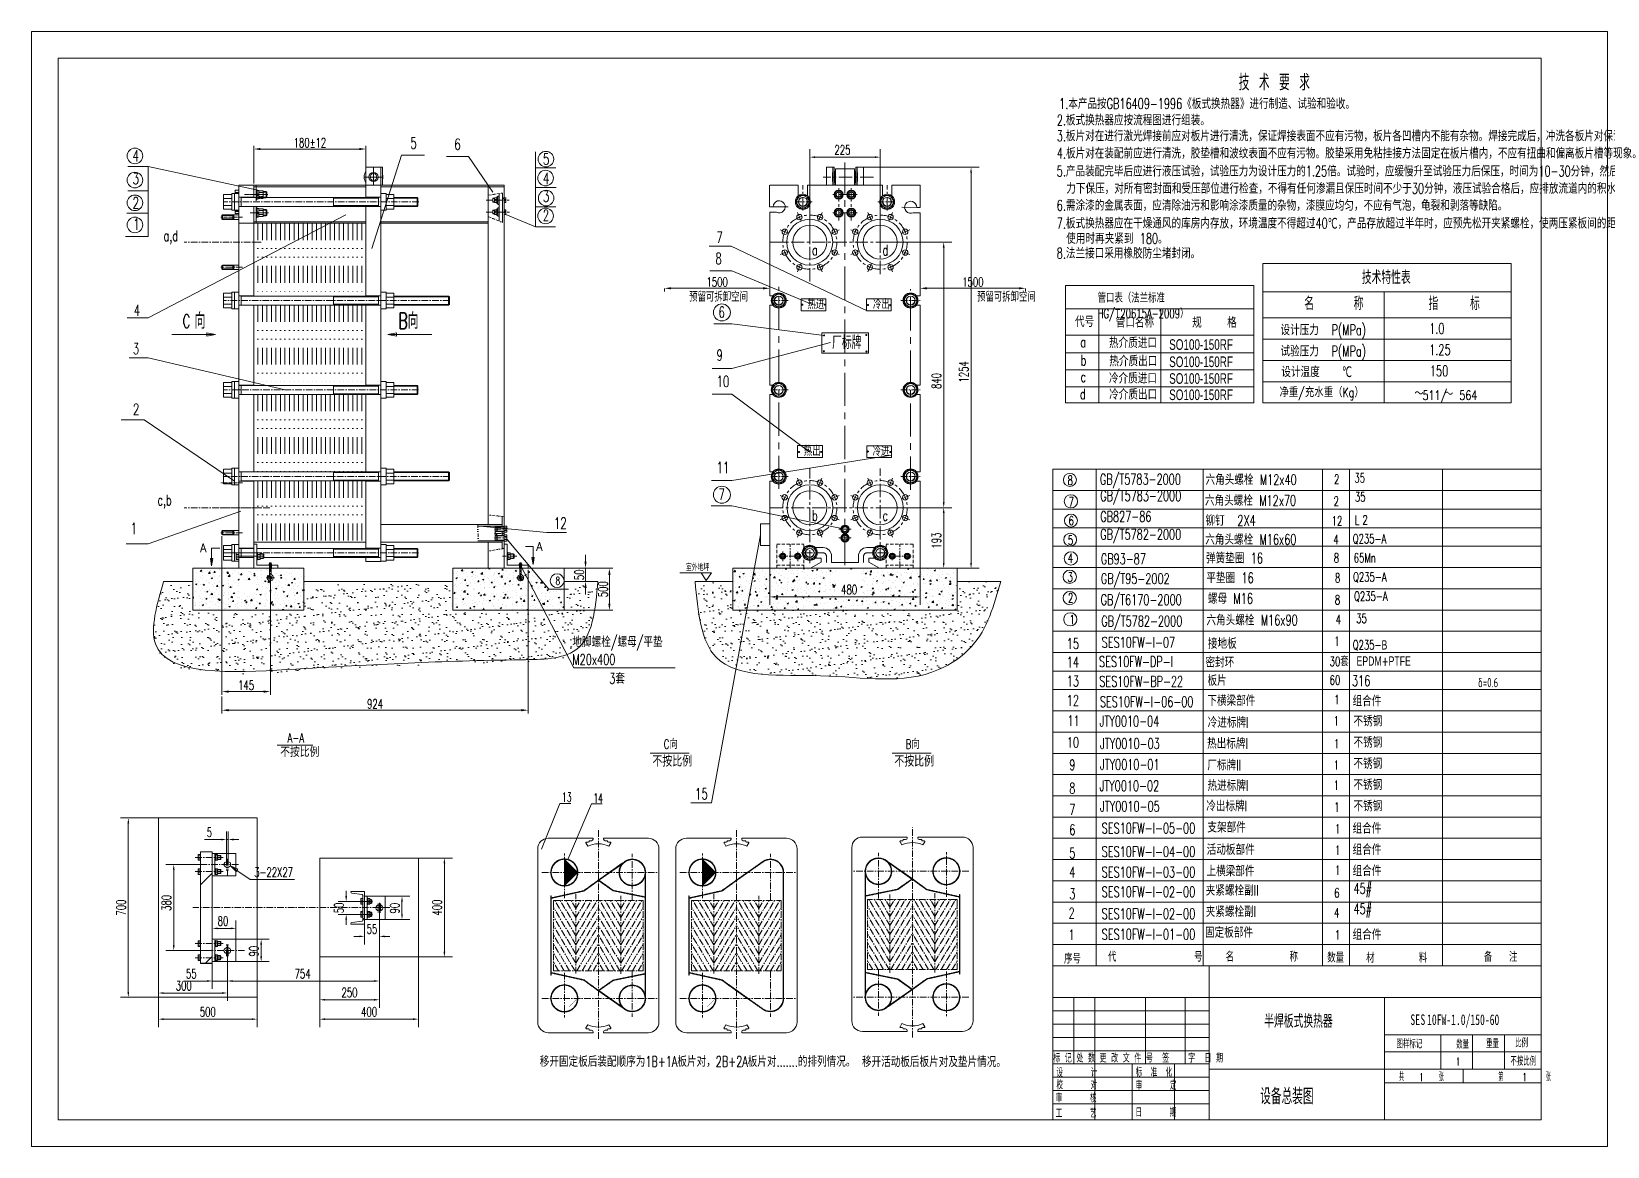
# Model space of a CAD drawing. Header units: millimetres. Extents: x -394 to 6212, y -2458 to 809.
# Drawn here: x 2648 to 3242, y -1936 to -1516 of the extents above; entities that cross this region are included whole.
import ezdxf

# ---------------------------------------------------------------- set-up
doc = ezdxf.new("R2010")
doc.units = ezdxf.units.MM
doc.header["$PDSIZE"] = -5
for name, pattern in [('CENTER', [2, 1.25, -0.25, 0.25, -0.25]), ('CENTERX2', [4, 2.5, -0.5, 0.5, -0.5]), ('DIVIDE', [31.75, 12.7, -6.35, 0, -6.35, 0, -6.35]), ('HIDDEN', [0.375, 0.25, -0.125])]:
    doc.linetypes.add(name, pattern=pattern)
doc.layers.get('0').update_dxf_attribs({"lineweight": 18})
doc.layers.get('DEFPOINTS').update_dxf_attribs({"lineweight": 18})
for name, color, linetype, lineweight, true_color in [('1', 1, 'Continuous', 18, 0xff0000), ('2', 2, 'Continuous', 18, 0xffff00), ('3', 3, 'CENTERX2', 18, 0x00ff00), ('3尺寸线', 2, 'Continuous', 18, 0xffff00), ('4', 4, 'DIVIDE', 18, 0x00ffff), ('5', 6, 'HIDDEN', 18, 0xff00ff)]:
    doc.layers.add(name, color=color, linetype=linetype, lineweight=lineweight, true_color=true_color)
doc.styles.add('HZ', font='txt.shx', dxfattribs={"width": 0.67, "bigfont": 'hztxt.shx'})
doc.styles.get("Standard").update_dxf_attribs({"font": 'txt.shx', "bigfont": 'gbcbig.shx'})
doc.styles.add('STYLE1', font='txt.shx', dxfattribs={"width": 0.67, "bigfont": 'hztxt.shx'})
doc.styles.add('ZH', font='txt.shx', dxfattribs={"width": 0.75, "bigfont": 'hztxt.shx'})
doc.styles.add('标准', font='', dxfattribs={"width": 0.667})
doc.styles.get('标准').set_extended_font_data('宋体')
doc.dimstyles.new('ISO-25', dxfattribs={"dimtxt": 2.5, "dimasz": 2.5, "dimexe": 1.25, "dimexo": 0.625, "dimtad": 1, "dimtxsty": 'Standard', "dimcen": 2.5, "dimdle": 5, "dimadec": 0, "dimazin": 0, "dimtfac": 1, "dimtmove": 0, "dimatfit": 3, "dimfxl": 1, "dimlwd": -1, "dimlwe": -1, "dimarcsym": 0})
doc.dimstyles.get("Standard").update_dxf_attribs({"dimtxt": 3.5, "dimasz": 3, "dimexe": 3, "dimexo": 0, "dimgap": 1, "dimtad": 1, "dimtoh": 1, "dimzin": 0, "dimdsep": 46, "dimtxsty": 'STYLE1', "dimblk": 'CLOSED', "dimcen": 0, "dimdle": 6, "dimadec": 0, "dimazin": 0, "dimtfac": 1, "dimtofl": 0, "dimtmove": 0, "dimatfit": 0, "dimldrblk": 'CLOSED', "dimfxl": 1, "dimtolj": 1, "dimtzin": 0, "dimlwd": -1, "dimlwe": -1, "dimarcsym": 0})
doc.dimstyles.new('STANDARD$0', dxfattribs={"dimtxt": 3.5, "dimasz": 2.5, "dimexe": 1.25, "dimexo": 0.625, "dimtad": 1, "dimdec": 4, "dimdsep": 46, "dimtxsty": 'HZ', "dimcen": 2.5, "dimdle": 5, "dimadec": 0, "dimazin": 0, "dimtfac": 1, "dimtmove": 0, "dimatfit": 3, "dimfxl": 1, "dimtolj": 1, "dimlwd": -1, "dimlwe": -1, "dimarcsym": 0})
pattern_1 = [(37.5, (2525.191, -2369.4967), (-0.160003, 4.894132), [0, -3.8608, 0, -4.318, 0, -4.1275]), (7.5, (2525.191, -2369.497), (4.495233, 7.16825), [0, -2.0828, 0, -3.4798, 0, -1.3335]), (327.5, (2522.067, -2369.4967), (7.909924, 0.014372), [0, -1.27, 0, -4.572, 0, -5.969]), (317.5, (2522.067, -2369.497), (7.635565, 2.229293), [0, -0.635, 0, -2.9972, 0, -3.429])]
pattern_2 = [(45, (2525.19108, -2369.49674), (-0.0449012806, 0.0449012806), []), (135, (2525.19108, -2369.49674), (-0.0449012806, -0.0449012806), [])]

msp = doc.modelspace()

# ---------------------------------------------------------------- texts
at = {"width": 0.67}
for s, p in [('SES10FW-I-07', (3051.10966, -1748.14211)), ('SES10FW-DP-I', (3050.12037, -1755.39672)), ('SES10FW-BP-22', (3050.20647, -1762.85814)), ('SES10FW-I-06-00', (3050.42023, -1770.53561)), ('JTY0010-04', (3050.3009, -1777.86596)), ('JTY0010-03', (3050.46029, -1786.30346)), ('JTY0010-01', (3050.4073, -1794.18855)), ('JTY0010-02', (3050.26726, -1802.20326)), ('JTY0010-05', (3050.45313, -1809.91428)), ('SES10FW-I-05-00', (3051.10966, -1818.14211)), ('SES10FW-I-04-00', (3051.10966, -1826.99261)), ('SES10FW-I-03-00', (3051.10966, -1834.70061)), ('SES10FW-I-02-00', (3051.10966, -1842.12361)), ('SES10FW-I-02-00', (3051.10966, -1850.40311)), ('SES10FW-I-01-00', (3051.10966, -1858.11161))]:
    msp.add_text(s, height=4, dxfattribs=at).set_placement(p)
for s, height, style, width, p in [('半焊板式换热器', 5, 'HZ', 0.67, (3112.37758, -1891.34692)), ('SE', 4, '标准', 0.667, (3167.46279, -1890.29424)), ('S', 4, '标准', 0.667, (3171.25728, -1890.29424)), ('10FW-1.0/150-60', 4, '标准', 0.667, (3173.74328, -1890.29424)), ('图样标记      ', 3, 'HZ', 0.6, (3162.21491, -1899.05726)), ('       数量     ', 3, 'HZ', 0.6, (3172.52145, -1899.19118)), ('      重量      ', 3, 'HZ', 0.6, (3185.51454, -1898.88596)), ('  比例', 3, 'HZ', 0.6, (3203.72226, -1898.66364)), ('标 记 处 数 更 改 文 件 号  签   字  日 期', 3, 'HZ', 0.65, (3032.83138, -1904.38886)), ('设      计', 3, 'HZ', 0.6, (3034.07044, -1909.85675)), ('标  准  化', 3, 'HZ', 0.6, (3063.94534, -1909.71942)), ('1', 3, 'HZ', 0.6, (3184.66382, -1905.55992)), ('不按比例', 3, 'HZ', 0.6, (3205.17173, -1905.55435)), ('校      对', 3, 'HZ', 0.6, (3034.07044, -1914.51268)), ('审      定', 3, 'HZ', 0.6, (3063.94534, -1914.65162)), ('共    1    张              第     1     张', 3, 'HZ', 0.45, (3163.20589, -1911.42518)), ('审      核', 3, 'HZ', 0.6, (3033.79386, -1919.44488)), ('工      艺', 3, 'HZ', 0.6, (3033.77544, -1925.20587)), ('日      期', 3, 'HZ', 0.6, (3063.84502, -1924.8515))]:
    msp.add_text(s, height=height, dxfattribs=dict(style=style, width=width)).set_placement(p)
at = {"insert": (2752.65643, -1557.94039), "char_height": 3.5, "attachment_point": 5, "style": 'HZ'}
msp.add_mtext('180%%P12', dxfattribs=at)
at = {"color": 2, "insert": (2744.25251, -1780.40699), "char_height": 3.5, "width": 32.08114, "attachment_point": 1, "style": 'HZ'}
msp.add_mtext('\\T1;A-A', dxfattribs=at)
at = {"layer": '2', "linetype": 'ByBlock', "ltscale": 0.5, "style": 'HZ', "width": 0.75}
for s, p in [('净重/充水重（Kg）', (3118.12562, -1653.75265)), ('511/  564', (3172.04753, -1654.81826)), ('～', (3168.90666, -1654.2213)), ('～', (3180.06366, -1654.36801))]:
    msp.add_text(s, height=3.5, dxfattribs=at).set_placement(p)
at = {"layer": '2', "style": 'HZ', "width": 0.67}
msp.add_text('设备总装图', height=6, dxfattribs=at).set_placement((3110.85095, -1920.18739))
at = {"layer": '2', "ltscale": 20, "attachment_point": 7, "style": 'HZ'}
for s, insert, char_height, width in [('\\T1;技 术 要 求', (3102.74754, -1538.2344), 6, 42.21), ('\\T1;8', (3038.25342, -1686.85684), 3.5, 3.35), ('\\T1;2', (3138.68488, -1686.4134), 3.5, 3.35), ('\\T1;35', (3146.33627, -1685.94449), 3.5, 6.7), ('\\T1;7', (3038.68995, -1694.97925), 3.5, 3.35), ('\\T1;2', (3138.50493, -1694.72515), 3.5, 3.35), ('\\T1;35', (3146.53994, -1693.08096), 3.5, 6.7), ('\\T1;6', (3038.61571, -1702.06036), 3.5, 3.35), ('\\T1;12', (3137.77676, -1702.13624), 3.5, 6.7), ('\\T1;L', (3146.55048, -1701.92062), 3.5, 2.8475), ('\\T1;2', (3149.39975, -1701.81141), 3.5, 3.35), ('\\T1;5', (3038.36571, -1709.3907), 3.5, 3.35), ('\\T1;4', (3138.38495, -1709.17354), 3.5, 3.35), ('\\T1;Q235-A', (3145.72527, -1709.18644), 3.5, 21.105), ('\\T1;4', (3038.34605, -1716.14136), 3.5, 3.35), ('\\T1;弹簧垫圈 16', (3090.41216, -1716.42479), 4, 27.7571429), ('\\T1;8', (3138.57625, -1716.08651), 3.5, 3.35), ('\\T1;65Mn', (3146.09478, -1716.049), 3.5, 14.74), ('\\T1;3', (3038.22706, -1723.31138), 3.5, 3.35), ('\\T1;平垫圈 16', (3090.55086, -1723.84923), 4, 23.7371429), ('\\T1;8', (3139.0202, -1723.62094), 3.5, 3.35), ('\\T1;Q235-A', (3145.84351, -1723.60834), 3.5, 21.105), ('\\T1;2', (3038.38579, -1731.17144), 3.5, 3.35), ('\\T1;螺母 M16', (3091.12854, -1731.62999), 4, 24.3114286), ('\\T1;8', (3138.9862, -1731.83975), 3.5, 3.35), ('\\T1;Q235-A', (3146.22344, -1730.86716), 3.5, 21.105), ('\\T1;1', (3038.94227, -1739.34776), 3.5, 3.35), ('\\T1;4', (3139.29638, -1739.3434), 3.5, 3.35), ('\\T1;35', (3147.05578, -1738.8924), 3.5, 6.7), ('接地板', (3091.14511, -1748.58334), 4, 12.06), ('Q235-{\\fArial|b0|i0|c0|p32;B}', (3145.72527, -1749.18644), 3.5, 21.105), ('\\T1;密封环', (3090.21548, -1755.61648), 4, 12.06), ('30套', (3137.01575, -1755.12173), 3.5, 10.05), ('板片  ', (3090.98184, -1762.52528), 4, 26.4171429), ('60', (3137.01575, -1762.12173), 3.5, 10.05)]:
    msp.add_mtext(s, dxfattribs=dict(at, insert=insert, char_height=char_height, width=width))
at = {"layer": '2'}
for s, insert, char_height, width, attachment_point, style in [('\\T1;1.本产品按GB16409-1996《板式换热器》进行制造、试验和验收。', (3035.05848, -1545.24621), 4, 141.8890659, 7, 'HZ'), ('\\T1;2.板式换热器应按流程图进行组装。', (3034.17689, -1551.45568), 4, 66.3855879, 7, 'HZ'), ('\\T1;3.板片对在进行激光焊接前应对板片进行清洗，保证焊接表面不应有污物，板片各凹槽内不能有杂物。焊接完成后，冲洗各板片对保证各焊接腔通畅。 ', (3034.17689, -1557.5006), 4, 271.872011, 7, 'HZ'), ('\\T1;4.板片对在装配前应进行清洗，胶垫槽和波纹表面不应有污物。胶垫采用免粘挂接方法固定在板片槽内，不应有扭曲和偏离板片槽等现象。', (3034.18697, -1564.02432), 4, 247.2082802, 7, 'HZ'), ('\\T1;5.产品装配完毕后应进行液压试验，试验压力为设计压力的1.25倍。试验时，应缓慢升至试验压力后保压，时间为10-30分钟，然后降至设计压', (3034.16401, -1570.77962), 4, 268.5794396, 7, 'HZ'), ('\\T1;力下保压，对所有密封面和受压部位进行检查，不得有任何渗漏且保压时间不少于30分钟，液压试验合格后，应排放流道内的积水并吹干。', (3037.76383, -1577.27312), 4, 249.4652967, 7, 'HZ'), ('\\T1;6.需涂漆的金属表面，应清除油污和影响涂漆质量的杂物，漆膜应均匀，不应有气泡，龟裂和剥落等缺陷。', (3034.17424, -1583.66218), 4, 190.266011, 7, 'HZ'), ('7.板式换热器应在干燥通风的库房内存放，环境温度不得超过40℃，产品存放超过半年时，应预先松开夹紧螺栓，使两压紧板间的距离不小于198，', (3034.18351, -1590.39105), 4, 270.4535989, 7, 'HZ'), ('\\T1;a,d', (2697.46879, -1596.18827), 4, 15.6014286, 7, 'STYLE1'), ('使用时再夹紧到 180。', (3037.74314, -1596.03828), 4, 43.5529451, 7, 'HZ'), ('\\T1;a', (2941.94238, -1600.32963), 4, 6.7957143, 7, 'HZ'), ('\\T1;d', (2968.47798, -1600.37338), 4, 6.8914286, 7, 'HZ'), ('\\T1;8.法兰接口采用橡胶防尘堵封闭。', (3034.16769, -1601.58469), 4, 61.9635879, 7, 'HZ'), ('\\T1;技术特性表', (3149.14667, -1611.19403), 5, 25.125, 7, 'HZ'), ('\\T1;预留可拆卸空间', (2895.61168, -1617.79778), 3.5, 24.6225, 7, 'HZ'), ('\\T1;预留可拆卸空间', (3004.12408, -1617.79778), 3.5, 24.6225, 7, 'HZ'), ('管口表（法兰标准HG/{\\fArial|b0|i0|c0|p32;T}20615A-2009）', (3049.58726, -1614.68475), 3.5, 54.0663866, 1, 'HZ'), ('\\T1;名     称 ', (3127.46219, -1621.00322), 5, 40.2, 7, 'HZ'), ('\\T1; 指    标 ', (3171.32551, -1621.00322), 5, 40.28375, 7, 'HZ'), ('\\T1;向', (2709.22878, -1628.01783), 6, 6.03, 7, 'HZ'), ('\\T1;B向', (2785.94006, -1628.01783), 6, 12.06, 7, 'HZ'), ('\\T1;热进', (2940.20433, -1620.65718), 3.5, 7.093625, 7, 'HZ'), ('\\T1;冷出', (2964.86817, -1620.65718), 3.5, 7.035, 7, 'HZ'), ('\\T1;C', (2704.64601, -1627.66073), 5, 5.025, 7, 'HZ'), ('\\T1;代号', (3041.0322, -1627.33023), 4, 8.04, 7, 'HZ'), ('\\T1;管口名称', (3056.38306, -1627.56799), 4, 16.08, 7, 'HZ'), ('\\T1;规    格', (3085.19773, -1627.65351), 4, 24.187, 7, 'HZ'), ('\\T1;设计压力  P(MPa)', (3118.49566, -1631.76962), 4, 48.91, 7, 'HZ'), ('\\T1;a', (3043.08157, -1634.99574), 4, 6.7957143, 7, 'HZ'), ('\\T1;热介质进口', (3053.85628, -1635.32036), 4, 20.167, 7, 'HZ'), ('{\\fArial|b0|i0|c0|p32;SO100-150RF}', (3076.53727, -1636.0226), 4, 49.1971429, 7, '标准'), ('\\T1;b', (3043.1911, -1641.87536), 4, 8.7291429, 7, 'HZ'), ('\\T1;热介质出口', (3053.97238, -1642.19877), 4, 20.1, 7, 'HZ'), ('{\\fArial|b0|i0|c0|p32;SO100-150RF}', (3076.53727, -1642.51618), 4, 49.1971429, 7, '标准'), ('\\T1;试验压力  P(MPa)', (3118.49566, -1639.76962), 4, 48.91, 7, 'HZ'), ('\\T1;冷介质进口', (3053.83733, -1648.66902), 4, 20.167, 7, 'HZ'), ('{\\fArial|b0|i0|c0|p32;SO100-150RF}', (3076.53727, -1648.82142), 4, 49.1971429, 7, '标准'), ('\\T1;设计温度', (3118.82836, -1646.25603), 4, 16.08, 7, 'HZ'), ('\\T1;℃', (3141.71822, -1646.26841), 4, 3.9272308, 7, 'HZ'), ('\\T1;d', (3042.90345, -1654.59836), 4, 6.8914286, 7, 'HZ'), ('\\T1;c', (3043.12611, -1648.12217), 4, 10.6242857, 7, 'HZ'), ('\\T1;冷介质出口', (3053.91144, -1654.74429), 4, 20.1, 7, 'HZ'), ('{\\fArial|b0|i0|c0|p32;SO100-150RF}', (3076.53727, -1654.93835), 4, 49.1971429, 7, '标准'), ('\\T1;热出', (2938.85382, -1675.93077), 3.5, 7.035, 7, 'HZ'), ('\\T1;冷进', (2964.74592, -1676.00556), 3.5, 7.093625, 7, 'HZ'), ('\\T1;c,b', (2695.22634, -1695.75531), 4, 21.2677143, 7, 'STYLE1'), ('\\T1;b', (2941.94238, -1700.34843), 4, 8.7291429, 7, 'HZ'), ('\\T1;c', (2968.47798, -1700.34843), 4, 10.6242857, 7, 'HZ'), ('\\T1;室外地坪', (2894.37449, -1719.26512), 2.45, 9.849, 7, 'STYLE1'), ('地脚螺栓/螺母/平垫 M20x400', (2851.59979, -1754.61224), 4, 48.6898571, 7, 'HZ'), ('{\\fArial|b0|i0|c0|p32;EPDM}+{\\fArial|b0|i0|c0|p32;PTFE}', (3147.15576, -1754.94518), 3.5, 21.105, 7, 'HZ'), ('3套', (2865.50828, -1761.74189), 4, 48.6898571, 7, 'HZ'), ('\\T1;C向', (2886.04829, -1782.75745), 3.5, 35.254, 1, 'HZ'), ('\\T1;B向', (2977.23188, -1782.75745), 3.5, 35.254, 1, 'HZ'), ('\\T1;不按比例', (2881.77958, -1792.96759), 4.1472, 18.74016, 7, 'ZH'), ('\\T1;不按比例', (2972.96317, -1792.96759), 4.1472, 18.74016, 7, 'ZH'), ('\\T1;{\\W0.6;13}', (2847.70066, -1806.21868), 3.5, 6, 7, 'STYLE1'), ('\\T1;{\\W0.6;14}', (2859.51773, -1806.60552), 3.5, 6, 7, 'STYLE1'), ('\\T1;移开固定板后装配顺序为1B+1A板片对，2B+2A板片对.......的排列情况。', (2839.30803, -1906.16886), 4, 149.8944615, 7, 'HZ'), ('\\T1;移开活动板后板片对及垫片情况。', (2960.74715, -1906.16886), 4, 60.2742308, 7, 'HZ')]:
    msp.add_mtext(s, dxfattribs=dict(at, insert=insert, char_height=char_height, width=width, attachment_point=attachment_point, style=style))
at = {"layer": '2', "ltscale": 0.5, "attachment_point": 7}
for s, insert, char_height, width in [('\\T1;{\\W0.67;5}', (2790.54702, -1560.20598), 4.2, 4.02), ('\\T1;{\\W0.67;4}', (2685.828, -1564.96206), 4.2, 4.02), ('\\T1;{\\W0.67;6}', (2807.09082, -1560.61926), 4.2, 4.02), ('\\T1;{\\W0.67;5}', (2840.52913, -1566.18007), 4.2, 4.02), ('\\T1;{\\W0.67;3}', (2685.828, -1573.54266), 4.2, 4.02), ('\\T1;{\\W0.67;4}', (2840.53207, -1573.50236), 4.2, 4.02), ('\\T1;{\\W0.67;2}', (2685.828, -1582.6785), 4.2, 4.02), ('\\T1;{\\W0.67;3}', (2840.53207, -1580.20178), 4.2, 4.02), ('\\T1;{\\W0.67;2}', (2840.43001, -1587.38127), 4.2, 4.02), ('\\T1;{\\W0.67;1}', (2686.0968, -1590.7341), 4.2, 4.02), ('\\T1;{\\W0.67;7}', (2905.8832, -1595.65188), 4.2, 4.02), ('\\T1;{\\W0.67;8}', (2905.501, -1603.66884), 4.2, 4.02), ('\\T1;{\\W0.67;4}', (2686.30848, -1623.19716), 4.2, 4.02), ('\\T1;{\\W0.67;6}', (2906.6812, -1623.83682), 4.2, 4.02), ('\\T1;{\\W0.67;3}', (2685.8952, -1637.61744), 4.2, 4.02), ('\\T1;{\\W0.67;9}', (2905.91428, -1640.03202), 4.2, 4.02), ('\\T1;{\\W0.67;10}', (2905.91428, -1649.94906), 4.2, 8.04), ('\\T1;{\\W0.67;2}', (2685.98874, -1660.46193), 4.2, 4.02), ('\\T1;{\\W0.67;11}', (2905.91428, -1682.41011), 4.2, 8.04), ('\\T1;{\\W0.67;7}', (2906.6812, -1692.50346), 4.2, 4.02), ('\\T1;{\\W0.67;1}', (2685.0678, -1705.34076), 4.2, 4.02), ('\\T1;{\\W0.67;12}', (2844.65086, -1703.34924), 4.2, 8.04), ('\\T1;{\\W0.67;8}', (2845.27063, -1724.44538), 2.94, 2.814), ('\\W0.67;15', (2897.83382, -1805.30709), 4.2, 8.04)]:
    msp.add_mtext(s, dxfattribs=dict(at, insert=insert, char_height=char_height, width=width))
at = {"layer": '2'}
for s, insert, char_height, width, attachment_point in [('\\W0.67;1.0', (3174.56957, -1629.91176), 4, 9.5714286, 7), ('\\W0.67;1.25', (3174.56957, -1637.91176), 4, 13.4, 7), ('\\W0.67;150', (3174.82947, -1645.91176), 4, 11.4857143, 7), ('\\T1;{\\W0.67;GB/T5783-2000}', (3050.40332, -1688.03267), 4, 50.92, 7), ('\\T1;{\\W0.67;GB/T5783-2000}', (3050.53845, -1694.25546), 4, 50.92, 7), ('\\T1;{\\W0.67;GB827-86}', (3050.5469, -1700.73436), 4, 32.16, 7), ('\\T1;{\\W0.67;GB/T5782-2000}', (3050.53256, -1708.79363), 4, 50.92, 7), ('\\T1;A', (2711.24312, -1708.94899), 3.185, 8.096361, 1), ('\\T1;A', (2837.93827, -1708.46311), 3.185, 8.096361, 1), ('\\T1;{\\W0.67;GB93-87}', (3050.77488, -1716.71114), 4, 28.3314286, 7), ('\\T1;{\\W0.67;GB/T95-2002}', (3050.77488, -1725.49914), 4, 43.2628571, 7), ('\\T1;{\\W0.67;GB/T6170-2000}', (3050.73385, -1733.44211), 4, 50.92, 7), ('\\T1;{\\W0.67;GB/T5782-2000}', (3050.9291, -1741.49173), 4, 50.92, 7), ('\\W0.67;15', (3037.9617, -1748.63142), 4, 7.6571429, 7), ('\\T1;{\\W0.67;14}', (3037.9617, -1755.63142), 4, 7.6571429, 7), ('\\T1;{\\W0.67;13}', (3037.9617, -1762.77259), 4, 7.6571429, 7)]:
    msp.add_mtext(s, dxfattribs=dict(at, insert=insert, char_height=char_height, width=width, attachment_point=attachment_point))
at = {"layer": '2', "ltscale": 0.25, "insert": (2949.47508, -1635.69825), "char_height": 5, "width": 15.15875, "attachment_point": 7, "style": 'HZ'}
msp.add_mtext('\\T1;厂标牌', dxfattribs=at)
at = {"layer": '2', "linetype": 'Continuous', "attachment_point": 7}
for s, insert, char_height, width, style in [('\\T1;六角头螺栓 M12x40', (3090.24132, -1686.9038), 4, 48.8812857, 'HZ'), ('\\T1;六角头螺栓 M12x70', (3090.01671, -1694.73652), 4, 48.8812857, 'HZ'), ('\\T1;铆钉  2X4', (3090.24061, -1702.2478), 4, 27.5657143, 'HZ'), ('\\T1;六角头螺栓 M16x60', (3090.12902, -1709.4192), 4, 48.8812857, 'HZ'), ('\\T1;六角头螺栓 M16x90', (3090.59969, -1739.80115), 4, 48.8812857, 'HZ'), ('\\T1;1', (3138.77727, -1747.46168), 3.5, 3.35, 'HZ'), ('316', (3145.44167, -1762.60839), 4, 11.4857143, 'HZ'), ('\\T1;12', (3037.9617, -1770.00162), 4, 7.6571429, 'HZ'), ('\\T1;下横梁部件', (3090.9353, -1770.09776), 4, 20.1, 'HZ'), ('\\T1;1', (3138.77727, -1769.46168), 3.5, 3.35, 'HZ'), ('\\T1;组合件', (3145.68444, -1770.2141), 4, 12.06, 'HZ'), ('\\T1;11', (3038.23433, -1777.65381), 4, 7.6571429, 'HZ'), ('\\T1;冷进标牌I', (3091.06362, -1778.31411), 4, 17.7454286, 'HZ'), ('\\T1;1', (3138.4969, -1777.46168), 3.5, 3.35, 'HZ'), ('\\T1;不锈钢', (3146.00073, -1777.81561), 4, 12.127, 'HZ'), ('\\T1;10', (3038.00245, -1785.81185), 4, 7.6571429, 'HZ'), ('\\T1;热出标牌I', (3090.82987, -1786.22823), 4, 17.6784286, 'HZ'), ('\\T1;不锈钢', (3146.00073, -1785.81561), 4, 12.127, 'HZ'), ('\\T1;不按比例', (2741.48146, -1789.32662), 3.773952, 17.0535456, 'ZH'), ('\\T1;1', (3138.66556, -1786.06979), 3.5, 3.35, 'HZ'), ('\\T1;9', (3038.90385, -1794.29725), 4, 3.8285714, 'HZ'), ('\\T1;厂标牌II', (3090.92768, -1794.40918), 4, 15.1898571, 'HZ'), ('\\T1;1', (3138.54354, -1794.10261), 3.5, 3.35, 'HZ'), ('\\T1;不锈钢', (3146.00073, -1793.81561), 4, 12.127, 'HZ'), ('\\T1;8', (3038.90385, -1803.11132), 4, 3.8285714, 'HZ'), ('\\T1;热进标牌I', (3090.96779, -1802.11185), 4, 17.7454286, 'HZ'), ('\\T1;1', (3138.49266, -1801.68936), 3.5, 3.35, 'HZ'), ('\\T1;不锈钢', (3146.00073, -1801.81561), 4, 12.127, 'HZ'), ('\\T1;冷出标牌I', (3090.51732, -1809.81072), 4, 17.6784286, 'HZ'), ('\\T1;不锈钢', (3146.00073, -1809.81561), 4, 12.127, 'HZ'), ('\\T1;7', (3038.90385, -1811.07243), 4, 3.8285714, 'HZ'), ('\\T1;1', (3138.70993, -1809.99676), 3.5, 3.35, 'HZ'), ('\\T1;6', (3038.90385, -1818.7492), 4, 3.8285714, 'HZ'), ('\\T1;支架部件', (3090.94157, -1817.80636), 4, 16.08, 'HZ'), ('\\T1;1', (3139.00108, -1818.12043), 3.5, 3.35, 'HZ'), ('\\T1;组合件', (3145.68444, -1818.2141), 4, 12.06, 'HZ'), ('\\T1;5', (3038.90385, -1827.56327), 4, 3.8285714, 'HZ'), ('\\T1;活动板部件', (3090.69049, -1826.2231), 4, 20.1, 'HZ'), ('\\T1;1', (3139.00108, -1826.16193), 3.5, 3.35, 'HZ'), ('\\T1;组合件', (3145.68444, -1826.2141), 4, 12.06, 'HZ'), ('\\T1;4', (3038.90385, -1834.67139), 4, 3.8285714, 'HZ'), ('\\T1;上横梁部件', (3090.60508, -1834.26766), 4, 20.1, 'HZ'), ('\\T1;1', (3139.00108, -1833.70043), 3.5, 3.35, 'HZ'), ('\\T1;组合件', (3145.68444, -1834.2141), 4, 12.06, 'HZ'), ('\\T1;3', (3038.90385, -1842.91682), 4, 3.8285714, 'HZ'), ('\\T1;夹紧螺栓副II', (3090.317, -1841.57332), 4, 23.2298571, 'HZ'), ('\\T1;6', (3138.72808, -1842.26335), 3.5, 3.35, 'HZ'), ('\\T1;45#', (3146.02546, -1842.20091), 4, 11.6771429, 'HZ'), ('\\T1;2', (3038.61914, -1850.1258), 4, 3.8285714, 'HZ'), ('\\T1;夹紧螺栓副I', (3090.317, -1849.57332), 4, 21.6984286, 'HZ'), ('\\T1;4', (3138.61894, -1849.7634), 3.5, 3.35, 'HZ'), ('\\T1;45#', (3146.02547, -1849.82969), 4, 11.6771429, 'HZ'), ('\\T1;固定板部件', (3090.04907, -1857.44433), 4, 20.1, 'HZ'), ('\\T1;1', (3038.61914, -1858.27037), 4, 3.8285714, 'HZ'), ('\\T1;1', (3139.00108, -1858.11593), 3.5, 3.35, 'HZ'), ('\\T1;组合件', (3145.68444, -1858.2141), 4, 12.06, 'HZ'), ('\\T1;序号', (3036.93009, -1867.15084), 3.5, 7.035, 'HZ'), ('\\T1;代              号 ', (3053.48027, -1866.45117), 3.5, 59.7975, 'HZ'), ('\\T1;名          称', (3097.82988, -1866.40317), 3.5, 42.21, 'HZ'), ('\\T1;数量', (3136.11261, -1866.78122), 3.5, 7.035, 'HZ'), ('\\T1;材        料', (3150.77069, -1866.83197), 3.5, 35.175, 'HZ'), ('\\T1;备   注', (3195.18597, -1866.50178), 3.5, 17.7340625, 'HZ')]:
    msp.add_mtext(s, dxfattribs=dict(at, insert=insert, char_height=char_height, width=width, style=style))
at = {"layer": '2', "ltscale": 0.5, "insert": (3192.9506, -1763.05484), "char_height": 3.5, "width": 16.1663269, "attachment_point": 7, "style": 'HZ'}
msp.add_mtext('\\T1;δ=0.6', dxfattribs=at)

# ---------------------------------------------------------------- blocks, each defined once
blk = doc.blocks.new('*D265')
at = {"layer": '2', "color": 0}
for p, q in [((2766.35, -1841.76), (2766.35, -1839.76)), ((2771.74, -1843.76), (2763.35, -1843.76)), ((2771.74, -1848.61), (2763.35, -1848.61)), ((2766.35, -1850.61), (2766.35, -1852.61))]:
    blk.add_line(p, q, dxfattribs=at)
for points in [[(2766.02, -1841.76), (2766.68, -1841.76), (2766.35, -1843.76)], [(2766.02, -1850.61), (2766.68, -1850.61), (2766.35, -1848.61)]]:
    blk.add_solid(points, dxfattribs=at)
at = {"layer": 'DEFPOINTS', "color": 0}
for p in [(2771.81, -1843.76), (2766.35, -1848.61), (2771.81, -1848.61)]:
    blk.add_point(p, dxfattribs=at)
at = {"layer": '2', "color": 0, "insert": (2763.6, -1846.19), "char_height": 3.5, "attachment_point": 5, "rotation": 90, "style": 'HZ'}
blk.add_mtext('\\A1;50', dxfattribs=at)
blk = doc.blocks.new('*D264')
at = {"layer": '2', "color": 0}
for p, q in [((2724.86, -1858.02), (2737.3, -1858.02)), ((2734.3, -1860.02), (2734.3, -1864.43)), ((2724.86, -1866.43), (2737.3, -1866.43))]:
    blk.add_line(p, q, dxfattribs=at)
for points in [[(2733.97, -1860.02), (2734.63, -1860.02), (2734.3, -1858.02)], [(2733.97, -1864.43), (2734.63, -1864.43), (2734.3, -1866.43)]]:
    blk.add_solid(points, dxfattribs=at)
at = {"layer": 'DEFPOINTS', "color": 0}
for p in [(2724.8, -1858.02), (2724.8, -1866.43), (2734.3, -1866.43)]:
    blk.add_point(p, dxfattribs=at)
at = {"layer": '2', "color": 0, "insert": (2731.55, -1862.49), "char_height": 3.5, "attachment_point": 5, "rotation": 90, "style": 'HZ'}
blk.add_mtext('\\A1;90', dxfattribs=at)
blk = doc.blocks.new('*D263')
at = {"layer": '2', "color": 0}
for p, q in [((2711.34, -1829.82), (2698.35, -1829.82)), ((2701.35, -1831.82), (2701.35, -1860.28)), ((2715.82, -1862.28), (2698.35, -1862.28))]:
    blk.add_line(p, q, dxfattribs=at)
for points in [[(2701.02, -1831.82), (2701.69, -1831.82), (2701.35, -1829.82)], [(2701.02, -1860.28), (2701.69, -1860.28), (2701.35, -1862.28)]]:
    blk.add_solid(points, dxfattribs=at)
at = {"layer": 'DEFPOINTS', "color": 0}
for p in [(2711.41, -1829.82), (2701.35, -1862.28), (2715.89, -1862.28)]:
    blk.add_point(p, dxfattribs=at)
at = {"layer": '2', "color": 0, "insert": (2698.6, -1844.29), "char_height": 3.5, "attachment_point": 5, "rotation": 90, "style": 'HZ'}
blk.add_mtext('\\A1;380', dxfattribs=at)
blk = doc.blocks.new('*D262')
at = {"layer": '2', "color": 0}
for p, q in [((2778.84, -1844.33), (2778.84, -1876.73)), ((2721.56, -1866.49), (2721.56, -1876.73)), ((2723.56, -1873.73), (2776.84, -1873.73))]:
    blk.add_line(p, q, dxfattribs=at)
for points in [[(2723.56, -1873.39), (2723.56, -1874.06), (2721.56, -1873.73)], [(2776.84, -1873.39), (2776.84, -1874.06), (2778.84, -1873.73)]]:
    blk.add_solid(points, dxfattribs=at)
at = {"layer": 'DEFPOINTS', "color": 0}
for p in [(2778.84, -1844.27), (2721.56, -1866.43), (2778.84, -1873.73)]:
    blk.add_point(p, dxfattribs=at)
at = {"layer": '2', "color": 0, "insert": (2749.91, -1870.98), "char_height": 3.5, "attachment_point": 5, "style": 'HZ'}
blk.add_mtext('\\A1;754', dxfattribs=at)
blk = doc.blocks.new('*D261')
at = {"layer": '2', "color": 0}
for p, q in [((2715.89, -1866.51), (2715.89, -1876.73)), ((2721.56, -1866.58), (2721.56, -1876.73)), ((2713.89, -1873.73), (2705.02, -1873.73)), ((2723.56, -1873.73), (2725.56, -1873.73))]:
    blk.add_line(p, q, dxfattribs=at)
for points in [[(2713.89, -1873.39), (2713.89, -1874.06), (2715.89, -1873.73)], [(2723.56, -1873.39), (2723.56, -1874.06), (2721.56, -1873.73)]]:
    blk.add_solid(points, dxfattribs=at)
at = {"layer": 'DEFPOINTS', "color": 0}
for p in [(2715.89, -1866.45), (2721.56, -1866.52), (2715.89, -1873.73)]:
    blk.add_point(p, dxfattribs=at)
at = {"layer": '2', "color": 0, "insert": (2707.97, -1870.98), "char_height": 3.5, "attachment_point": 5, "style": 'HZ'}
blk.add_mtext('\\A1;55', dxfattribs=at)
blk = doc.blocks.new('*D260')
at = {"layer": '2', "color": 0}
for p, q in [((2721.24, -1828.79), (2721.24, -1817.43)), ((2721.89, -1828.79), (2721.89, -1817.43)), ((2719.24, -1820.43), (2712.98, -1820.43)), ((2723.89, -1820.43), (2725.89, -1820.43))]:
    blk.add_line(p, q, dxfattribs=at)
for points in [[(2719.24, -1820.09), (2719.24, -1820.76), (2721.24, -1820.43)], [(2723.89, -1820.09), (2723.89, -1820.76), (2721.89, -1820.43)]]:
    blk.add_solid(points, dxfattribs=at)
at = {"layer": 'DEFPOINTS', "color": 0}
for p in [(2721.89, -1820.43), (2721.24, -1828.85), (2721.89, -1828.85)]:
    blk.add_point(p, dxfattribs=at)
at = {"layer": '2', "color": 0, "insert": (2714.77, -1817.68), "char_height": 3.5, "attachment_point": 5, "style": 'HZ'}
blk.add_mtext('\\A1;5', dxfattribs=at)
blk = doc.blocks.new('_CLOSED')
at = {"color": 0, "linetype": 'ByBlock', "lineweight": -2}
for p, q in [((-1, 0.166667), (0, 0)), ((-1, 0.166667), (-1, -0.166667)), ((0, 0), (-1, -0.166667)), ((0, 0), (-1, 0))]:
    blk.add_line(p, q, dxfattribs=at)
blk = doc.blocks.new('*D259')
at = {"layer": '2', "color": 0}
for p, q in [((2725.17, -1832.05), (2730.19, -1835.47)), ((2730.19, -1835.47), (2746.82, -1835.47))]:
    blk.add_line(p, q, dxfattribs=at)
at = {"layer": 'DEFPOINTS', "color": 0}
for p in [(2721.89, -1829.82), (2722.69, -1830.36)]:
    blk.add_point(p, dxfattribs=at)
at = {"layer": '2', "color": 0, "xscale": 3, "yscale": 3, "zscale": 3, "rotation": 145.7321616048452}
blk.add_blockref('_CLOSED', (2722.69, -1830.36), dxfattribs=at)
at = {"layer": '2', "color": 0, "insert": (2739.01, -1832.72), "char_height": 3.5, "attachment_point": 5, "style": 'HZ'}
blk.add_mtext('\\A1;3-22X27', dxfattribs=at)
blk = doc.blocks.new('*D258')
at = {"layer": '2', "color": 0}
for p, q in [((2715.89, -1866.36), (2715.89, -1850.91)), ((2724.8, -1866.36), (2724.8, -1850.91)), ((2717.89, -1853.91), (2722.8, -1853.91))]:
    blk.add_line(p, q, dxfattribs=at)
for points in [[(2717.89, -1853.57), (2717.89, -1854.24), (2715.89, -1853.91)], [(2722.8, -1853.57), (2722.8, -1854.24), (2724.8, -1853.91)]]:
    blk.add_solid(points, dxfattribs=at)
at = {"layer": 'DEFPOINTS', "color": 0}
for p in [(2724.8, -1853.91), (2715.89, -1866.43), (2724.8, -1866.43)]:
    blk.add_point(p, dxfattribs=at)
at = {"layer": '2', "color": 0, "insert": (2719.91, -1851.16), "char_height": 3.5, "attachment_point": 5, "style": 'HZ'}
blk.add_mtext('\\A1;80', dxfattribs=at)
blk = doc.blocks.new('*D257')
at = {"layer": '2', "color": 0}
for p, q in [((2781.09, -1841.82), (2790.38, -1841.82)), ((2787.38, -1843.82), (2787.38, -1848.55)), ((2781.09, -1850.55), (2790.38, -1850.55))]:
    blk.add_line(p, q, dxfattribs=at)
for points in [[(2787.05, -1843.82), (2787.72, -1843.82), (2787.38, -1841.82)], [(2787.05, -1848.55), (2787.72, -1848.55), (2787.38, -1850.55)]]:
    blk.add_solid(points, dxfattribs=at)
at = {"layer": 'DEFPOINTS', "color": 0}
for p in [(2781.02, -1841.82), (2781.02, -1850.55), (2787.38, -1850.55)]:
    blk.add_point(p, dxfattribs=at)
at = {"layer": '2', "color": 0, "insert": (2784.63, -1846.28), "char_height": 3.5, "attachment_point": 5, "rotation": 90, "style": 'HZ'}
blk.add_mtext('\\A1;90', dxfattribs=at)
blk = doc.blocks.new('*D256')
at = {"layer": '2', "color": 0}
for p, q in [((2941.08, -1595.34), (2941.08, -1560.36)), ((2967.62, -1595.34), (2967.62, -1560.36)), ((2943.08, -1563.36), (2965.62, -1563.36))]:
    blk.add_line(p, q, dxfattribs=at)
for points in [[(2943.08, -1563.03), (2943.08, -1563.69), (2941.08, -1563.36)], [(2965.62, -1563.03), (2965.62, -1563.69), (2967.62, -1563.36)]]:
    blk.add_solid(points, dxfattribs=at)
at = {"layer": 'DEFPOINTS', "color": 0}
for p in [(2967.62, -1563.36), (2941.08, -1595.41), (2967.62, -1595.41)]:
    blk.add_point(p, dxfattribs=at)
at = {"layer": '2', "color": 0, "insert": (2953.39, -1560.61), "char_height": 3.5, "attachment_point": 5, "style": 'HZ'}
blk.add_mtext('\\A1;225', dxfattribs=at)
blk = doc.blocks.new('*D255')
at = {"layer": '2', "color": 0}
for p, q in [((2967.68, -1695.43), (2994.56, -1695.43)), ((2991.56, -1697.43), (2991.56, -1716.22)), ((2980.16, -1718.22), (2994.56, -1718.22))]:
    blk.add_line(p, q, dxfattribs=at)
for points in [[(2991.22, -1697.43), (2991.89, -1697.43), (2991.56, -1695.43)], [(2991.22, -1716.22), (2991.89, -1716.22), (2991.56, -1718.22)]]:
    blk.add_solid(points, dxfattribs=at)
at = {"layer": 'DEFPOINTS', "color": 0}
for p in [(2967.62, -1695.43), (2980.09, -1718.22), (2991.56, -1718.22)]:
    blk.add_point(p, dxfattribs=at)
at = {"layer": '2', "color": 0, "insert": (2988.81, -1707.84), "char_height": 3.5, "attachment_point": 5, "rotation": 90, "style": 'HZ'}
blk.add_mtext('\\A1;193', dxfattribs=at)
blk = doc.blocks.new('*D254')
at = {"layer": '2', "color": 0}
for p, q in [((2926, -1716.58), (2926, -1732.04)), ((2982.7, -1716.58), (2982.7, -1732.04)), ((2928, -1729.04), (2980.7, -1729.04))]:
    blk.add_line(p, q, dxfattribs=at)
for points in [[(2928, -1728.7), (2928, -1729.37), (2926, -1729.04)], [(2980.7, -1728.7), (2980.7, -1729.37), (2982.7, -1729.04)]]:
    blk.add_solid(points, dxfattribs=at)
at = {"layer": 'DEFPOINTS', "color": 0}
for p in [(2926, -1716.52), (2982.7, -1716.52), (2982.7, -1729.04)]:
    blk.add_point(p, dxfattribs=at)
at = {"layer": '2', "color": 0, "insert": (2955.92, -1726.29), "char_height": 3.5, "attachment_point": 5, "style": 'HZ'}
blk.add_mtext('\\A1;480', dxfattribs=at)
blk = doc.blocks.new('*D253')
at = {"layer": '2', "color": 0}
for p, q in [((2961.22, -1567.17), (3004.87, -1567.17)), ((3001.87, -1569.17), (3001.87, -1716.22)), ((2982.76, -1718.22), (3004.87, -1718.22))]:
    blk.add_line(p, q, dxfattribs=at)
for points in [[(3001.53, -1569.17), (3002.2, -1569.17), (3001.87, -1567.17)], [(3001.53, -1716.22), (3002.2, -1716.22), (3001.87, -1718.22)]]:
    blk.add_solid(points, dxfattribs=at)
at = {"layer": 'DEFPOINTS', "color": 0}
for p in [(2961.16, -1567.17), (2982.7, -1718.22), (3001.87, -1718.22)]:
    blk.add_point(p, dxfattribs=at)
at = {"layer": '2', "color": 0, "insert": (2999.12, -1644.27), "char_height": 3.5, "attachment_point": 5, "rotation": 90, "style": 'HZ'}
blk.add_mtext('\\A1;1254', dxfattribs=at)
blk = doc.blocks.new('*D252')
at = {"layer": '2', "color": 0}
for p, q in [((2967.68, -1595.41), (2994.56, -1595.41)), ((2991.56, -1597.41), (2991.56, -1693.43)), ((2967.68, -1695.43), (2994.56, -1695.43))]:
    blk.add_line(p, q, dxfattribs=at)
for points in [[(2991.22, -1597.41), (2991.89, -1597.41), (2991.56, -1595.41)], [(2991.22, -1693.43), (2991.89, -1693.43), (2991.56, -1695.43)]]:
    blk.add_solid(points, dxfattribs=at)
at = {"layer": 'DEFPOINTS', "color": 0}
for p in [(2967.62, -1595.41), (2967.62, -1695.43), (2991.56, -1695.43)]:
    blk.add_point(p, dxfattribs=at)
at = {"layer": '2', "color": 0, "insert": (2988.81, -1647.68), "char_height": 3.5, "attachment_point": 5, "rotation": 90, "style": 'HZ'}
blk.add_mtext('\\A1;840', dxfattribs=at)
blk = doc.blocks.new('*D251')
at = {"layer": '2', "color": 0}
for p, q in [((2773.26, -1850.81), (2773.26, -1859.91)), ((2778.84, -1850.61), (2778.84, -1859.91)), ((2771.26, -1856.91), (2769.26, -1856.91)), ((2780.84, -1856.91), (2782.84, -1856.91))]:
    blk.add_line(p, q, dxfattribs=at)
for points in [[(2771.26, -1856.58), (2771.26, -1857.24), (2773.26, -1856.91)], [(2780.84, -1856.58), (2780.84, -1857.24), (2778.84, -1856.91)]]:
    blk.add_solid(points, dxfattribs=at)
at = {"layer": 'DEFPOINTS', "color": 0}
for p in [(2773.26, -1850.75), (2778.84, -1850.55), (2778.84, -1856.91)]:
    blk.add_point(p, dxfattribs=at)
at = {"layer": '2', "color": 0, "insert": (2776.05, -1854.16), "char_height": 3.5, "attachment_point": 5, "style": 'HZ'}
blk.add_mtext('\\A1;55', dxfattribs=at)
blk = doc.blocks.new('*D250')
at = {"layer": '2', "color": 0}
for p, q in [((2695.57, -1862.34), (2695.57, -1881.25)), ((2721.56, -1862.34), (2721.56, -1881.25)), ((2719.56, -1878.25), (2697.57, -1878.25))]:
    blk.add_line(p, q, dxfattribs=at)
for points in [[(2697.57, -1877.92), (2697.57, -1878.58), (2695.57, -1878.25)], [(2719.56, -1877.92), (2719.56, -1878.58), (2721.56, -1878.25)]]:
    blk.add_solid(points, dxfattribs=at)
at = {"layer": 'DEFPOINTS', "color": 0}
for p in [(2695.57, -1862.28), (2721.56, -1862.28), (2695.57, -1878.25)]:
    blk.add_point(p, dxfattribs=at)
at = {"layer": '2', "color": 0, "insert": (2705.12, -1875.5), "char_height": 3.5, "attachment_point": 5, "style": 'HZ'}
blk.add_mtext('\\A1;300', dxfattribs=at)
blk = doc.blocks.new('*D249')
at = {"layer": '2', "color": 0}
for p, q in [((2695.51, -1812.27), (2681.23, -1812.27)), ((2684.23, -1877.83), (2684.23, -1814.27)), ((2695.51, -1879.83), (2681.23, -1879.83))]:
    blk.add_line(p, q, dxfattribs=at)
for points in [[(2683.9, -1814.27), (2684.56, -1814.27), (2684.23, -1812.27)], [(2683.9, -1877.83), (2684.56, -1877.83), (2684.23, -1879.83)]]:
    blk.add_solid(points, dxfattribs=at)
at = {"layer": 'DEFPOINTS', "color": 0}
for p in [(2684.23, -1812.27), (2695.57, -1812.27), (2695.57, -1879.83)]:
    blk.add_point(p, dxfattribs=at)
at = {"layer": '2', "color": 0, "insert": (2681.48, -1846.05), "char_height": 3.5, "attachment_point": 5, "rotation": 90, "style": 'HZ'}
blk.add_mtext('\\A1;700', dxfattribs=at)
blk = doc.blocks.new('*D248')
at = {"layer": '2', "color": 2}
for p, q in [((2848.49, -1718.22), (2866.8, -1718.22)), ((2865.55, -1720.72), (2865.55, -1731.56)), ((2848.49, -1734.06), (2866.8, -1734.06))]:
    blk.add_line(p, q, dxfattribs=at)
for points in [[(2865.13, -1720.72), (2865.97, -1720.72), (2865.55, -1718.22)], [(2865.13, -1731.56), (2865.97, -1731.56), (2865.55, -1734.06)]]:
    blk.add_solid(points, dxfattribs=at)
at = {"layer": 'DEFPOINTS', "color": 0}
for p in [(2848.49, -1718.22), (2848.49, -1734.06), (2865.55, -1734.06)]:
    blk.add_point(p, dxfattribs=at)
at = {"layer": '2', "color": 2, "insert": (2863.17, -1726.14), "char_height": 3.5, "attachment_point": 5, "rotation": 90, "style": 'HZ'}
blk.add_mtext('\\A1;500', dxfattribs=at)
blk = doc.blocks.new('*D247')
at = {"layer": '2', "color": 2}
for p, q in [((2856.56, -1715.72), (2856.56, -1713.22)), ((2848.49, -1718.22), (2857.81, -1718.22)), ((2856.56, -1718.22), (2856.56, -1723.18)), ((2848.49, -1723.18), (2857.81, -1723.18)), ((2856.56, -1725.68), (2856.56, -1728.18))]:
    blk.add_line(p, q, dxfattribs=at)
for points in [[(2856.15, -1715.72), (2856.98, -1715.72), (2856.56, -1718.22)], [(2856.15, -1725.68), (2856.98, -1725.68), (2856.56, -1723.18)]]:
    blk.add_solid(points, dxfattribs=at)
at = {"layer": 'DEFPOINTS', "color": 0}
for p in [(2848.49, -1718.22), (2848.49, -1723.18), (2856.56, -1723.18)]:
    blk.add_point(p, dxfattribs=at)
at = {"layer": '2', "color": 2, "insert": (2854.19, -1720.7), "char_height": 3.5, "attachment_point": 5, "rotation": 90, "style": 'HZ'}
blk.add_mtext('\\A1;50', dxfattribs=at)
blk = doc.blocks.new('*D246')
at = {"layer": '2', "color": 0}
for p, q in [((2695.57, -1879.89), (2695.57, -1891.09)), ((2732.79, -1879.89), (2732.79, -1891.09)), ((2697.57, -1888.09), (2730.79, -1888.09))]:
    blk.add_line(p, q, dxfattribs=at)
for points in [[(2697.57, -1887.76), (2697.57, -1888.43), (2695.57, -1888.09)], [(2730.79, -1887.76), (2730.79, -1888.43), (2732.79, -1888.09)]]:
    blk.add_solid(points, dxfattribs=at)
at = {"layer": 'DEFPOINTS', "color": 0}
for p in [(2695.57, -1879.83), (2732.79, -1879.83), (2732.79, -1888.09)]:
    blk.add_point(p, dxfattribs=at)
at = {"layer": '2', "color": 0, "insert": (2714.18, -1885.34), "char_height": 3.5, "attachment_point": 5, "style": 'HZ'}
blk.add_mtext('\\A1;500', dxfattribs=at)
blk = doc.blocks.new('*D245')
at = {"layer": '2', "color": 0}
for p, q in [((2756.37, -1864.73), (2756.37, -1891.09)), ((2793.59, -1864.73), (2793.59, -1891.09)), ((2758.37, -1888.09), (2791.59, -1888.09))]:
    blk.add_line(p, q, dxfattribs=at)
for points in [[(2758.37, -1887.76), (2758.37, -1888.43), (2756.37, -1888.09)], [(2791.59, -1887.76), (2791.59, -1888.43), (2793.59, -1888.09)]]:
    blk.add_solid(points, dxfattribs=at)
at = {"layer": 'DEFPOINTS', "color": 0}
for p in [(2756.37, -1864.66), (2793.59, -1864.66), (2793.59, -1888.09)]:
    blk.add_point(p, dxfattribs=at)
at = {"layer": '2', "color": 0, "insert": (2774.98, -1885.34), "char_height": 3.5, "attachment_point": 5, "style": 'HZ'}
blk.add_mtext('\\A1;400', dxfattribs=at)
blk = doc.blocks.new('*D244')
at = {"layer": '2', "color": 0}
for p, q in [((2793.65, -1827.44), (2806.36, -1827.44)), ((2803.36, -1862.66), (2803.36, -1829.44)), ((2793.65, -1864.66), (2806.36, -1864.66))]:
    blk.add_line(p, q, dxfattribs=at)
for points in [[(2803.02, -1829.44), (2803.69, -1829.44), (2803.36, -1827.44)], [(2803.02, -1862.66), (2803.69, -1862.66), (2803.36, -1864.66)]]:
    blk.add_solid(points, dxfattribs=at)
at = {"layer": 'DEFPOINTS', "color": 0}
for p in [(2793.59, -1827.44), (2803.36, -1827.44), (2793.59, -1864.66)]:
    blk.add_point(p, dxfattribs=at)
at = {"layer": '2', "color": 0, "insert": (2800.61, -1846.05), "char_height": 3.5, "attachment_point": 5, "rotation": 90, "style": 'HZ'}
blk.add_mtext('\\A1;400', dxfattribs=at)
blk = doc.blocks.new('*D243')
at = {"layer": '2', "color": 0}
for p, q in [((2756.37, -1846.11), (2756.37, -1883.79)), ((2778.84, -1846.11), (2778.84, -1883.79)), ((2776.84, -1880.79), (2758.37, -1880.79))]:
    blk.add_line(p, q, dxfattribs=at)
for points in [[(2758.37, -1880.46), (2758.37, -1881.12), (2756.37, -1880.79)], [(2776.84, -1880.46), (2776.84, -1881.12), (2778.84, -1880.79)]]:
    blk.add_solid(points, dxfattribs=at)
at = {"layer": 'DEFPOINTS', "color": 0}
for p in [(2756.37, -1846.05), (2778.84, -1846.05), (2756.37, -1880.79)]:
    blk.add_point(p, dxfattribs=at)
at = {"layer": '2', "color": 0, "insert": (2767.6, -1878.04), "char_height": 3.5, "attachment_point": 5, "style": 'HZ'}
blk.add_mtext('\\A1;250', dxfattribs=at)
blk = doc.blocks.new('*D383')
at = {"layer": '2', "color": 0}
for p, q in [((2886.31, -1612.8), (2886.31, -1614.03)), ((2923.5, -1612.78), (2888.81, -1612.78)), ((2926, -1612.8), (2926, -1614.03))]:
    blk.add_line(p, q, dxfattribs=at)
for points in [[(2888.81, -1612.36), (2888.81, -1613.2), (2886.31, -1612.78)], [(2923.5, -1612.36), (2923.5, -1613.2), (2926, -1612.78)]]:
    blk.add_solid(points, dxfattribs=at)
at = {"layer": 'DEFPOINTS', "color": 0}
for p in [(2886.31, -1612.18), (2886.31, -1612.78), (2926, -1612.18)]:
    blk.add_point(p, dxfattribs=at)
at = {"layer": '2', "color": 0, "insert": (2906.16, -1610.4), "char_height": 3.5, "attachment_point": 5, "style": 'HZ'}
blk.add_mtext('\\A1;1500', dxfattribs=at)
blk = doc.blocks.new('*D382')
at = {"layer": '2', "color": 0}
for p, q in [((2982.7, -1612.8), (2982.7, -1614.03)), ((3019.89, -1612.78), (2985.2, -1612.78)), ((3022.39, -1612.8), (3022.39, -1614.03))]:
    blk.add_line(p, q, dxfattribs=at)
for points in [[(2985.2, -1612.36), (2985.2, -1613.2), (2982.7, -1612.78)], [(3019.89, -1612.36), (3019.89, -1613.2), (3022.39, -1612.78)]]:
    blk.add_solid(points, dxfattribs=at)
at = {"layer": 'DEFPOINTS', "color": 0}
for p in [(2982.7, -1612.18), (2982.7, -1612.78), (3022.39, -1612.18)]:
    blk.add_point(p, dxfattribs=at)
at = {"layer": '2', "color": 0, "insert": (3002.55, -1610.4), "char_height": 3.5, "attachment_point": 5, "style": 'HZ'}
blk.add_mtext('\\A1;1500', dxfattribs=at)
blk = doc.blocks.new('*D393')
at = {"color": 0}
for p, q in [((2719.53, -1706.1), (2719.53, -1765.95)), ((2737.76, -1722.46), (2737.76, -1765.95)), ((2722.03, -1764.7), (2735.26, -1764.7))]:
    blk.add_line(p, q, dxfattribs=at)
for points in [[(2722.03, -1764.28), (2722.03, -1765.12), (2719.53, -1764.7)], [(2735.26, -1764.28), (2735.26, -1765.12), (2737.76, -1764.7)]]:
    blk.add_solid(points, dxfattribs=at)
at = {"layer": 'DEFPOINTS', "color": 0}
for p in [(2719.53, -1705.48), (2737.76, -1721.83), (2737.76, -1764.7)]:
    blk.add_point(p, dxfattribs=at)
at = {"color": 0, "insert": (2728.64, -1762.33), "char_height": 3.5, "attachment_point": 5, "style": 'HZ'}
blk.add_mtext('\\A1;145', dxfattribs=at)
blk = doc.blocks.new('*D394')
at = {"color": 0}
for p, q in [((2834.91, -1718.84), (2834.91, -1772.96)), ((2719.53, -1766.58), (2719.53, -1772.96)), ((2722.03, -1771.71), (2832.41, -1771.71))]:
    blk.add_line(p, q, dxfattribs=at)
for points in [[(2722.03, -1771.29), (2722.03, -1772.13), (2719.53, -1771.71)], [(2832.41, -1771.29), (2832.41, -1772.13), (2834.91, -1771.71)]]:
    blk.add_solid(points, dxfattribs=at)
at = {"layer": 'DEFPOINTS', "color": 0}
for p in [(2834.91, -1718.22), (2719.53, -1765.95), (2834.91, -1771.71)]:
    blk.add_point(p, dxfattribs=at)
at = {"color": 0, "insert": (2777.22, -1769.33), "char_height": 3.5, "attachment_point": 5, "style": 'HZ'}
blk.add_mtext('\\A1;924', dxfattribs=at)

# ---------------------------------------------------------------- dimensions: what is measured, and where the dimension line sits
for base, p1, p2, text, picture, middle in [((2737.7591, -1764.70111), (2719.53056, -1705.4772), (2737.7591, -1721.83181), '145', '*D393', (2728.64483, -1762.32611)), ((2834.9053, -1771.70885), (2719.53056, -1765.95111), (2834.9053, -1718.21905), '924', '*D394', (2777.21793, -1769.33385))]:
    dim = msp.add_linear_dim(base=base, p1=p1, p2=p2, text=text, dimstyle='STANDARD$0')
    dim.commit()
    dim.dimension.update_dxf_attribs({"geometry": picture, "text_midpoint": middle})
at = {"layer": '2', "ltscale": 0.5}
for base, p1, p2, text, picture, middle in [((2967.62001, -1563.36144), (2941.08441, -1595.40685), (2967.62001, -1595.40685), '225', '*D256', (2953.38814, -1563.36144)), ((2982.70221, -1729.03671), (2926.00221, -1716.51805), (2982.70221, -1716.51805), '480', '*D254', (2955.92136, -1729.03671)), ((2721.88799, -1820.42615), (2721.24119, -1828.84823), (2721.88799, -1828.84823), '5', '*D260', (2714.76619, -1820.42615)), ((2778.84093, -1873.72783), (2721.56459, -1866.42666), (2778.84093, -1844.26597), '754', '*D262', (2749.90868, -1873.72783)), ((2724.79989, -1853.90648), (2715.88731, -1866.42666), (2724.79989, -1866.42666), '80', '*D258', (2719.90808, -1853.90648)), ((2778.84093, -1856.90936), (2773.26228, -1850.75079), (2778.84093, -1850.55231), '55', '*D251', (2776.05161, -1856.90936)), ((2715.88731, -1873.72783), (2721.56459, -1866.51643), (2715.88731, -1866.45081), '55', '*D261', (2707.97064, -1873.72783))]:
    dim = msp.add_linear_dim(base=base, p1=p1, p2=p2, text=text, dimstyle='ISO-25', override={"dimtxt": 3.5, "dimasz": 2, "dimexe": 3, "dimexo": 0.0625, "dimgap": 1, "dimzin": 0, "dimtxsty": 'HZ', "dimsah": 1, "dimdle": 4, "dimtofl": 0, "dimatfit": 0, "dimtolj": 1, "dimtzin": 0}, dxfattribs=at)
    dim.commit()
    dim.dimension.update_dxf_attribs({"geometry": picture, "text_midpoint": middle, "dimtype": 160})
for base, p1, p2, angle, text, picture, middle in [((3001.86636, -1718.21905), (2961.15621, -1567.17025), (2982.70221, -1718.21905), 90, '1254', '*D253', (3001.86636, -1644.26604)), ((2991.5569, -1695.42565), (2967.62001, -1595.40685), (2967.62001, -1695.42565), 90, '840', '*D252', (2991.5569, -1647.68442)), ((2991.5569, -1718.21905), (2967.62001, -1695.42565), (2980.09401, -1718.21905), 90, '193', '*D255', (2991.5569, -1707.83808)), ((2701.35215, -1862.27819), (2711.40725, -1829.81924), (2715.88731, -1862.27819), 90, '380', '*D263', (2701.35215, -1844.29273)), ((2766.35111, -1848.61191), (2771.80635, -1843.76091), (2771.80635, -1848.61191), 90, '50', '*D265', (2766.35111, -1846.18641)), ((2787.38458, -1850.55231), (2781.02388, -1841.82051), (2781.02388, -1850.55231), 90, '90', '*D257', (2787.38458, -1846.28092)), ((2734.2999, -1866.42666), (2724.79989, -1858.01826), (2724.79989, -1866.42666), 90, '90', '*D264', (2734.2999, -1862.49334)), ((2695.56967, -1878.25064), (2721.56459, -1862.27819), (2695.56967, -1862.27819), 180, '300', '*D250', (2705.12333, -1878.25064))]:
    dim = msp.add_linear_dim(base=base, p1=p1, p2=p2, angle=angle, text=text, dimstyle='ISO-25', override={"dimtxt": 3.5, "dimasz": 2, "dimexe": 3, "dimexo": 0.0625, "dimgap": 1, "dimzin": 0, "dimtxsty": 'HZ', "dimsah": 1, "dimdle": 4, "dimtofl": 0, "dimatfit": 0, "dimtolj": 1, "dimtzin": 0}, dxfattribs=at)
    dim.commit()
    dim.dimension.update_dxf_attribs({"geometry": picture, "text_midpoint": middle, "dimtype": 160})
at = {"layer": '2'}
for base, p1, p2, angle, text, override, picture, middle in [((2886.31489, -1612.77975), (2926.00221, -1612.17961), (2886.31489, -1612.17961), 180, '1500', {"dimdec": 2, "dimsah": 1, "dimatfit": 0}, '*D383', (2906.15855, -1610.40475)), ((2982.70221, -1612.77975), (3022.38953, -1612.17961), (2982.70221, -1612.17961), 180, '1500', {"dimdec": 2, "dimsah": 1, "dimatfit": 0}, '*D382', (3002.54587, -1610.40475)), ((2856.5634, -1723.18442), (2848.4911, -1718.21905), (2848.4911, -1723.18442), 270, '50', {"dimexo": 0, "dimsah": 1, "dimclrd": 2, "dimclre": 2, "dimclrt": 2}, '*D247', (2854.1884, -1720.70174)), ((2865.54944, -1734.05867), (2848.4911, -1718.21905), (2848.4911, -1734.05867), 270, '500', {"dimexo": 0, "dimsah": 1, "dimclrd": 2, "dimclre": 2, "dimclrt": 2}, '*D248', (2863.17444, -1726.13886))]:
    dim = msp.add_linear_dim(base=base, p1=p1, p2=p2, angle=angle, text=text, dimstyle='STANDARD$0', override=override, dxfattribs=at)
    dim.commit()
    dim.dimension.update_dxf_attribs({"geometry": picture, "text_midpoint": middle})
at = {"layer": '2', "ltscale": 0.5}
for base, p1, p2, angle, text, picture, middle in [((2684.23123, -1812.27258), (2695.56967, -1879.83234), (2695.56967, -1812.27258), 90, '700', '*D249', (2681.48123, -1846.05246)), ((2803.3559, -1827.44089), (2793.58943, -1864.66403), (2793.58943, -1827.44089), 90, '400', '*D244', (2800.6059, -1846.05246)), ((2756.3663, -1880.7906), (2778.84093, -1846.05246), (2756.3663, -1846.05246), 180, '250', '*D243', (2767.60361, -1878.0406))]:
    dim = msp.add_linear_dim(base=base, p1=p1, p2=p2, angle=angle, text=text, dimstyle='ISO-25', override={"dimtxt": 3.5, "dimasz": 2, "dimexe": 3, "dimexo": 0.0625, "dimgap": 1, "dimzin": 0, "dimtxsty": 'HZ', "dimsah": 1, "dimdle": 4, "dimtofl": 0, "dimatfit": 0, "dimtolj": 1, "dimtzin": 0}, dxfattribs=at)
    dim.commit()
    dim.dimension.update_dxf_attribs({"geometry": picture, "text_midpoint": middle})
dim = msp.add_radius_dim(center=(2721.88799, -1829.81843), mpoint=(2722.68978, -1830.36471), text='3-22X27', dimstyle='Standard', override={"dimscale": 1, "dimpost": 'R<>\\X', "dimtxsty": 'HZ', "dimsah": 1}, dxfattribs=at)
dim.commit()
dim.dimension.update_dxf_attribs({"geometry": '*D259', "text_midpoint": (2739.00653, -1835.47475), "dimtype": 164})
for base, p1, p2, text, picture, middle in [((2793.58943, -1888.094), (2756.3663, -1864.66403), (2793.58943, -1864.66403), '400', '*D245', (2774.97787, -1885.344)), ((2732.7928, -1888.094), (2695.56967, -1879.83234), (2732.7928, -1879.83234), '500', '*D246', (2714.18124, -1885.344))]:
    dim = msp.add_linear_dim(base=base, p1=p1, p2=p2, text=text, dimstyle='ISO-25', override={"dimtxt": 3.5, "dimasz": 2, "dimexe": 3, "dimexo": 0.0625, "dimgap": 1, "dimzin": 0, "dimtxsty": 'HZ', "dimsah": 1, "dimdle": 4, "dimtofl": 0, "dimatfit": 0, "dimtolj": 1, "dimtzin": 0}, dxfattribs=at)
    dim.commit()
    dim.dimension.update_dxf_attribs({"geometry": picture, "text_midpoint": middle})

# ---------------------------------------------------------------- hatches: boundary and pattern name
at = {"ltscale": 0.25}
h = msp.add_hatch(dxfattribs=at)
h.set_pattern_fill('ANSI31', color=256, scale=8.4, style=0)
h.set_pattern_definition([(45, (2525.19, -2369.497), (-18.8585, 18.8585), [])])
h.paths.add_polyline_path([(2825.8333, -1576.83705), (2825.20291, -1576.93208), (2825.20291, -1579.581), (2825.8333, -1579.581)], flags=0)
h.paths.add_polyline_path([(2825.8333, -1579.581), (2825.20291, -1579.581), (2825.20291, -1584.04938), (2825.8333, -1584.04938)], flags=0)
h.paths.add_polyline_path([(2825.8333, -1584.5592), (2825.20291, -1585.11824), (2825.20291, -1588.01799), (2825.8333, -1588.29015)], flags=0)
h = msp.add_hatch(dxfattribs=at)
h.set_pattern_fill('ANSI31', color=256, scale=4.2, style=0)
h.set_pattern_definition([(45, (2525.191, -2369.497), (-9.42927, 9.42927), [])])
h.paths.add_polyline_path([(2825.8333, -1698.77573), (2825.14537, -1698.70775), (2825.14537, -1702.50618), (2825.8333, -1702.50618)], flags=0)
h.paths.add_polyline_path([(2825.8333, -1707.8469), (2825.14537, -1707.8469), (2825.14537, -1710.88599), (2825.8333, -1710.76415), (2825.8333, -1709.14705)], flags=0)
h = msp.add_hatch(dxfattribs=at)
h.set_pattern_fill('ANSI31', color=256, scale=4.2, angle=90, style=0)
h.set_pattern_definition([(135, (2525.191, -2369.497), (-9.42927, -9.42927), [])])
h.paths.add_polyline_path([(2825.14537, -1702.60707), (2825.14537, -1702.40748), (2822.44897, -1702.40748), (2822.44897, -1702.60707), (2823.29884, -1702.60707)], flags=0)
h.paths.add_polyline_path([(2822.44897, -1702.60707), (2822.44897, -1702.7337), (2823.16238, -1702.7337), (2823.29884, -1702.60707)], flags=0)
h.paths.add_polyline_path([(2823.29884, -1704.42298), (2823.16238, -1704.29635), (2822.44897, -1704.29635), (2822.44897, -1704.42298)], flags=0)
h.paths.add_polyline_path([(2823.29884, -1704.42298), (2822.44897, -1704.42298), (2822.44897, -1705.17654), (2825.14537, -1705.17654), (2825.14537, -1704.65434), (2824.27949, -1704.42298)], flags=0)
h.paths.add_polyline_path([(2822.44897, -1705.17654), (2822.44897, -1705.93011), (2823.29884, -1705.93011), (2825.14537, -1705.93011), (2825.14537, -1705.17654)], flags=0)
h.paths.add_polyline_path([(2823.16238, -1706.05674), (2823.29884, -1705.93011), (2822.44897, -1705.93011), (2822.44897, -1706.05674)], flags=0)
h.paths.add_polyline_path([(2823.29884, -1707.74602), (2823.16238, -1707.61939), (2822.44897, -1707.61939), (2822.44897, -1707.74602)], flags=0)
h.paths.add_polyline_path([(2825.14537, -1707.9456), (2825.14537, -1707.74602), (2823.29884, -1707.74602), (2822.44897, -1707.74602), (2822.44897, -1707.9456)], flags=0)
at = {"layer": '2'}
h = msp.add_hatch(dxfattribs=at)
h.set_pattern_fill('AR-SAND', color=256, scale=0.1, style=0)
h.set_pattern_definition([(37.5, (1930.8973, -2370.473), (-0.160003, 4.894132), [0, -3.8608, 0, -4.318, 0, -4.1275]), (7.5, (1930.897, -2370.473), (4.495233, 7.16825), [0, -2.0828, 0, -3.4798, 0, -1.3335]), (327.5, (1927.773, -2370.473), (7.909924, 0.014372), [0, -1.27, 0, -4.572, 0, -5.969]), (317.5, (1927.773, -2370.473), (7.635565, 2.229293), [0, -0.635, 0, -2.9972, 0, -3.429])])
edge = h.paths.add_edge_path(flags=0)
edge.add_spline(control_points=[(2697.23743, -1724.16078), (2694.68873, -1733.012), (2686.70922, -1760.72347), (2767.27587, -1755.9887), (2804.27855, -1753.90465), (2844.4849, -1753.54634), (2849.27853, -1751.73237)], knot_values=[0, 0, 0, 0, 24.206218146, 75.785082964, 166.21556934, 183.086751471, 183.086751471, 183.086751471, 183.086751471], weights=[1, 1, 1, 1, 1, 1, 1], degree=3, periodic=0)
edge.add_line((2849.27853, -1751.73237), (2840.59932, -1735.03503))
edge.add_line((2840.59932, -1735.03503), (2806.2441, -1735.03503))
edge.add_line((2806.2441, -1735.03503), (2806.2441, -1724.16078))
edge.add_line((2806.2441, -1724.16078), (2750.14883, -1724.16078))
edge.add_line((2750.14883, -1724.16078), (2750.14883, -1735.03503))
edge.add_line((2750.14883, -1735.03503), (2708.19563, -1735.03503))
edge.add_line((2708.19563, -1735.03503), (2708.19563, -1724.16078))
edge.add_line((2708.19563, -1724.16078), (2697.23743, -1724.16078))
h = msp.add_hatch(dxfattribs=at)
h.set_pattern_fill('AR-SAND', color=256, scale=0.1, style=0)
h.set_pattern_definition(pattern_1)
edge = h.paths.add_edge_path(flags=0)
edge.add_spline(control_points=[(2849.57233, -1750.75601), (2850.7894, -1750.29546), (2859.14264, -1746.01005), (2860.26461, -1733.77827), (2861.23634, -1723.18442)], knot_values=[0, 0, 0, 0, 4.242408219, 31.681497009, 31.681497009, 31.681497009, 31.681497009], weights=[1, 1, 1, 1, 1], degree=3, periodic=0)
edge.add_line((2861.23634, -1723.18442), (2849.31943, -1723.18442))
edge.add_arc((2846.83266, -1722.36238), 2.61912, 309.28687872, 341.70789023, ccw=False)
edge.add_line((2848.4911, -1724.38954), (2848.4911, -1734.05867))
edge.add_line((2848.4911, -1734.05867), (2840.89312, -1734.05867))
edge.add_line((2840.89312, -1734.05867), (2849.57233, -1750.75601))
h = msp.add_hatch(dxfattribs=at)
h.set_pattern_fill('AR-SAND', color=256, scale=0.1, style=0)
h.set_pattern_definition(pattern_1)
edge = h.paths.add_edge_path(flags=0)
edge.add_spline(control_points=[(2897.83738, -1723.18442), (2898.88507, -1734.49211), (2901.34372, -1761.02839), (2948.78317, -1756.54524), (2981.14637, -1763.24502), (3006.65643, -1746.11012), (3010.55728, -1732.09956), (3013.03945, -1723.18442)], knot_values=[0, 0, 0, 0, 30.119609414, 70.683107425, 115.86108301, 131.372832262, 158.512815981, 158.512815981, 158.512815981, 158.512815981], weights=[1, 1, 1, 1, 1, 1, 1, 1], degree=3, periodic=0)
edge.add_line((3013.03945, -1723.18442), (2996.58587, -1723.18442))
edge.add_line((2996.58587, -1723.18442), (2996.58587, -1734.05867))
edge.add_line((2996.58587, -1734.05867), (2912.11855, -1734.05867))
edge.add_line((2912.11855, -1734.05867), (2912.11855, -1723.18442))
edge.add_line((2912.11855, -1723.18442), (2897.83738, -1723.18442))
h = msp.add_hatch(dxfattribs=at)
h.set_pattern_fill('ANSI31', color=256, scale=7, style=0)
h.set_pattern_definition([(45, (2525.19, -2369.497), (-15.71545, 15.71545), [])])
h.paths.add_polyline_path([(2711.40725, -1846.05246), (2715.88731, -1846.05246), (2715.88731, -1832.47516), (2715.71827, -1832.47516), (2711.40725, -1832.47516), (2711.40725, -1833.54286)], flags=0)
h.paths.add_polyline_path([(2715.88731, -1832.47516), (2715.88731, -1829.81924), (2711.40725, -1829.81924), (2711.40725, -1832.47516)], flags=0)
h.paths.add_polyline_path([(2711.40725, -1827.1617), (2711.40725, -1828.2294), (2711.40725, -1829.81924), (2715.88731, -1829.81924), (2715.88731, -1827.1617)], flags=0)
h.paths.add_polyline_path([(2711.40725, -1825.04763), (2711.40725, -1827.1617), (2715.88731, -1827.1617), (2715.88731, -1825.04763)], flags=0)
h.paths.add_polyline_path([(2715.88731, -1846.05246), (2711.40725, -1846.05246), (2711.40725, -1859.62976), (2715.88731, -1859.62976)], flags=0)
h.paths.add_polyline_path([(2711.40725, -1859.62976), (2711.40725, -1860.69747), (2711.40725, -1864.94322), (2715.88731, -1864.94322), (2715.88731, -1859.62976)], flags=0)
h.paths.add_polyline_path([(2715.88731, -1867.05729), (2715.88731, -1864.94322), (2715.71827, -1864.94322), (2711.40725, -1864.94322), (2711.40725, -1866.01093), (2711.40725, -1867.05729)], flags=0)
h = msp.add_hatch(dxfattribs=at)
h.set_pattern_fill('ANSI37', color=256, scale=0.02, style=0)
h.set_pattern_definition(pattern_2)
edge = h.paths.add_edge_path(flags=0)
edge.add_line((2848.58447, -1827.74149), (2848.58447, -1827.87988))
edge.add_arc((2848.58447, -1832.83929), 4.9594, 0, 89.99999966, ccw=False)
edge.add_line((2853.54388, -1832.83929), (2853.68226, -1832.83929))
edge.add_arc((2848.58447, -1832.83929), 5.09779, 0, 89.99999966)
edge = h.paths.add_edge_path(flags=0)
edge.add_arc((2848.58447, -1832.83929), 5.09779, 90.00000034, 180)
edge.add_line((2843.48668, -1832.83929), (2843.62507, -1832.83929))
edge.add_arc((2848.58447, -1832.83929), 4.9594, 90.00000034, 180, ccw=False)
edge.add_line((2848.58447, -1827.87988), (2848.58447, -1827.74149))
edge = h.paths.add_edge_path(flags=0)
edge.add_arc((2848.58447, -1832.83929), 5.09779, 0, 89.99999966)
edge.add_line((2848.58447, -1827.74149), (2848.58447, -1827.87988))
edge.add_arc((2848.58447, -1832.83929), 4.9594, 0, 89.99999966, ccw=False)
edge.add_arc((2848.58447, -1832.83929), 4.9594, 270.00000034, 360, ccw=False)
edge.add_line((2848.58447, -1837.79869), (2848.58447, -1837.93708))
edge.add_arc((2848.58447, -1832.83929), 5.09779, 270.00000034, 360)
edge = h.paths.add_edge_path(flags=0)
edge.add_arc((2848.58447, -1832.83929), 4.9594, 180, 269.99999966, ccw=False)
edge.add_arc((2848.58447, -1832.83929), 4.9594, 90.00000034, 180, ccw=False)
edge.add_line((2848.58447, -1827.87988), (2848.58447, -1827.74149))
edge.add_arc((2848.58447, -1832.83929), 5.09779, 90.00000034, 180)
edge.add_arc((2848.58447, -1832.83929), 5.09779, 180, 269.99999966)
edge.add_line((2848.58447, -1837.93708), (2848.58447, -1837.79869))
h = msp.add_hatch(dxfattribs=at)
h.set_pattern_fill('ANSI37', color=256, scale=0.02, style=0)
h.set_pattern_definition(pattern_2)
edge = h.paths.add_edge_path(flags=0)
edge.add_line((2848.58447, -1827.87988), (2848.58447, -1827.74149))
edge.add_arc((2848.58447, -1832.83929), 5.09779, 90.00000034, 180)
edge.add_line((2843.48668, -1832.83929), (2843.62507, -1832.83929))
edge.add_arc((2848.58447, -1832.83929), 4.9594, 90.00000034, 180, ccw=False)
edge = h.paths.add_edge_path(flags=0)
edge.add_line((2848.58447, -1827.74149), (2848.58447, -1827.87988))
edge.add_arc((2848.58447, -1832.83929), 4.9594, 0, 89.99999966, ccw=False)
edge.add_line((2853.54388, -1832.83929), (2853.68226, -1832.83929))
edge.add_arc((2848.58447, -1832.83929), 5.09779, 0, 89.99999966)
h = msp.add_hatch(dxfattribs=at)
h.set_pattern_fill('ANSI37', color=256, scale=0.02, style=0)
h.set_pattern_definition(pattern_2)
edge = h.paths.add_edge_path(flags=0)
edge.add_line((2900.62236, -1827.74149), (2900.62236, -1827.87988))
edge.add_arc((2900.62236, -1832.83929), 4.9594, 0, 89.99999966, ccw=False)
edge.add_line((2905.58177, -1832.83929), (2905.72016, -1832.83929))
edge.add_arc((2900.62236, -1832.83929), 5.09779, 0, 89.99999966)
edge = h.paths.add_edge_path(flags=0)
edge.add_arc((2900.62236, -1832.83929), 5.09779, 90.00000034, 180)
edge.add_line((2895.52457, -1832.83929), (2895.66296, -1832.83929))
edge.add_arc((2900.62236, -1832.83929), 4.9594, 90.00000034, 180, ccw=False)
edge.add_line((2900.62236, -1827.87988), (2900.62236, -1827.74149))
edge = h.paths.add_edge_path(flags=0)
edge.add_arc((2900.62236, -1832.83929), 5.09779, 0, 89.99999966)
edge.add_line((2900.62236, -1827.74149), (2900.62236, -1827.87988))
edge.add_arc((2900.62236, -1832.83929), 4.9594, 0, 89.99999966, ccw=False)
edge.add_arc((2900.62236, -1832.83929), 4.9594, 270.00000034, 360, ccw=False)
edge.add_line((2900.62236, -1837.79869), (2900.62236, -1837.93708))
edge.add_arc((2900.62236, -1832.83929), 5.09779, 270.00000034, 360)
edge = h.paths.add_edge_path(flags=0)
edge.add_arc((2900.62236, -1832.83929), 4.9594, 180, 269.99999966, ccw=False)
edge.add_arc((2900.62236, -1832.83929), 4.9594, 90.00000034, 180, ccw=False)
edge.add_line((2900.62236, -1827.87988), (2900.62236, -1827.74149))
edge.add_arc((2900.62236, -1832.83929), 5.09779, 90.00000034, 180)
edge.add_arc((2900.62236, -1832.83929), 5.09779, 180, 269.99999966)
edge.add_line((2900.62236, -1837.93708), (2900.62236, -1837.79869))
h = msp.add_hatch(dxfattribs=at)
h.set_pattern_fill('ANSI37', color=256, scale=0.02, style=0)
h.set_pattern_definition(pattern_2)
edge = h.paths.add_edge_path(flags=0)
edge.add_line((2900.62236, -1827.87988), (2900.62236, -1827.74149))
edge.add_arc((2900.62236, -1832.83929), 5.09779, 90.00000034, 180)
edge.add_line((2895.52457, -1832.83929), (2895.66296, -1832.83929))
edge.add_arc((2900.62236, -1832.83929), 4.9594, 90.00000034, 180, ccw=False)
edge = h.paths.add_edge_path(flags=0)
edge.add_line((2900.62236, -1827.74149), (2900.62236, -1827.87988))
edge.add_arc((2900.62236, -1832.83929), 4.9594, 0, 89.99999966, ccw=False)
edge.add_line((2905.58177, -1832.83929), (2905.72016, -1832.83929))
edge.add_arc((2900.62236, -1832.83929), 5.09779, 0, 89.99999966)
h = msp.add_hatch(dxfattribs=at)
h.set_pattern_fill('ANSI37', color=256, scale=0.02, style=0)
h.set_pattern_definition(pattern_2)
edge = h.paths.add_edge_path(flags=0)
edge.add_line((2992.56413, -1827.29144), (2992.56413, -1827.42982))
edge.add_arc((2992.56413, -1832.38923), 4.9594, 90.00000034, 180)
edge.add_line((2987.60473, -1832.38923), (2987.46634, -1832.38923))
edge.add_arc((2992.56413, -1832.38923), 5.09779, 90.00000034, 180, ccw=False)
edge = h.paths.add_edge_path(flags=0)
edge.add_arc((2992.56413, -1832.38923), 5.09779, 0, 89.99999966, ccw=False)
edge.add_line((2997.66192, -1832.38923), (2997.52353, -1832.38923))
edge.add_arc((2992.56413, -1832.38923), 4.9594, 0, 89.99999966)
edge.add_line((2992.56413, -1827.42982), (2992.56413, -1827.29144))
edge = h.paths.add_edge_path(flags=0)
edge.add_arc((2992.56413, -1832.38923), 5.09779, 90.00000034, 180, ccw=False)
edge.add_line((2992.56413, -1827.29144), (2992.56413, -1827.42982))
edge.add_arc((2992.56413, -1832.38923), 4.9594, 90.00000034, 180)
edge.add_arc((2992.56413, -1832.38923), 4.9594, 180, 269.99999966)
edge.add_line((2992.56413, -1837.34863), (2992.56413, -1837.48702))
edge.add_arc((2992.56413, -1832.38923), 5.09779, 180, 269.99999966, ccw=False)
edge = h.paths.add_edge_path(flags=0)
edge.add_arc((2992.56413, -1832.38923), 4.9594, 270.00000034, 360)
edge.add_arc((2992.56413, -1832.38923), 4.9594, 0, 89.99999966)
edge.add_line((2992.56413, -1827.42982), (2992.56413, -1827.29144))
edge.add_arc((2992.56413, -1832.38923), 5.09779, 0, 89.99999966, ccw=False)
edge.add_arc((2992.56413, -1832.38923), 5.09779, 270.00000034, 360, ccw=False)
edge.add_line((2992.56413, -1837.48702), (2992.56413, -1837.34863))
h = msp.add_hatch(dxfattribs=at)
h.set_pattern_fill('ANSI37', color=256, scale=0.02, style=0)
h.set_pattern_definition(pattern_2)
edge = h.paths.add_edge_path(flags=0)
edge.add_line((2992.56413, -1827.42982), (2992.56413, -1827.29144))
edge.add_arc((2992.56413, -1832.38923), 5.09779, 0, 89.99999966, ccw=False)
edge.add_line((2997.66192, -1832.38923), (2997.52353, -1832.38923))
edge.add_arc((2992.56413, -1832.38923), 4.9594, 0, 89.99999966)
edge = h.paths.add_edge_path(flags=0)
edge.add_line((2992.56413, -1827.29144), (2992.56413, -1827.42982))
edge.add_arc((2992.56413, -1832.38923), 4.9594, 90.00000034, 180)
edge.add_line((2987.60473, -1832.38923), (2987.46634, -1832.38923))
edge.add_arc((2992.56413, -1832.38923), 5.09779, 90.00000034, 180, ccw=False)
at = {"layer": '2', "ltscale": 0.25}
h = msp.add_hatch(dxfattribs=at)
h.set_pattern_fill('ANSI31', color=256, scale=2.8, angle=270, style=0)
h.set_pattern_definition([(315, (2525.191, -2369.497), (6.28618, 6.28618), [])])
edge = h.paths.add_edge_path(flags=0)
edge.add_arc((2772.29208, -1841.58287), 0.38808, 0, 81.86084537, ccw=False)
edge.add_line((2772.68016, -1841.58287), (2772.68016, -1843.76091))
edge.add_line((2772.68016, -1843.76091), (2773.26228, -1843.76091))
edge.add_line((2773.26228, -1843.76091), (2773.26228, -1840.06202))
edge.add_line((2773.26228, -1840.06202), (2768.12022, -1840.06202))
edge.add_line((2768.12022, -1840.06202), (2768.12022, -1840.25766))
edge.add_arc((2768.5083, -1840.25766), 0.38808, 180, 261.86084537)
edge.add_line((2768.45336, -1840.64183), (2772.34702, -1841.1987))
h.paths.add_polyline_path([(2773.26228, -1846.18641), (2773.26228, -1843.76091), (2772.68016, -1843.76091), (2772.68016, -1844.82861), (2772.68016, -1846.18641)], flags=0)
h.paths.add_polyline_path([(2773.26228, -1848.61191), (2773.26228, -1846.18641), (2772.68016, -1846.18641), (2772.68016, -1848.61191)], flags=0)
edge = h.paths.add_edge_path(flags=0)
edge.add_line((2773.26228, -1852.31079), (2773.26228, -1848.61191))
edge.add_line((2773.26228, -1848.61191), (2772.68016, -1848.61191))
edge.add_line((2772.68016, -1848.61191), (2772.68016, -1849.67961))
edge.add_line((2772.68016, -1849.67961), (2772.68016, -1850.78994))
edge.add_arc((2772.29208, -1850.78994), 0.38808, 278.13915463, 360, ccw=False)
edge.add_line((2772.34702, -1851.17412), (2768.45336, -1851.73098))
edge.add_arc((2768.5083, -1852.11515), 0.38808, 98.13915428, 179.99999965)
edge.add_line((2768.12022, -1852.11515), (2768.12022, -1852.31079))
edge.add_line((2768.12022, -1852.31079), (2773.26228, -1852.31079))
at = {"layer": '2'}
h = msp.add_hatch(dxfattribs=at)
h.set_pattern_fill('ANSI37', color=256, scale=0.02, style=0)
h.set_pattern_definition(pattern_2)
edge = h.paths.add_edge_path(flags=0)
edge.add_line((2848.58447, -1875.18105), (2848.58447, -1875.31944))
edge.add_arc((2848.58447, -1880.27884), 4.9594, 0, 89.99999966, ccw=False)
edge.add_line((2853.54388, -1880.27884), (2853.68226, -1880.27884))
edge.add_arc((2848.58447, -1880.27884), 5.09779, 0, 89.99999966)
edge = h.paths.add_edge_path(flags=0)
edge.add_line((2848.58447, -1875.31944), (2848.58447, -1875.18105))
edge.add_arc((2848.58447, -1880.27884), 5.09779, 90.00000034, 180)
edge.add_line((2843.48668, -1880.27884), (2843.62507, -1880.27884))
edge.add_arc((2848.58447, -1880.27884), 4.9594, 90.00000034, 180, ccw=False)
edge = h.paths.add_edge_path(flags=0)
edge.add_line((2843.62507, -1880.27884), (2843.48668, -1880.27884))
edge.add_arc((2848.58447, -1880.27884), 5.09779, 180, 269.99999966)
edge.add_line((2848.58447, -1885.37663), (2848.58447, -1885.23824))
edge.add_arc((2848.58447, -1880.27884), 4.9594, 180, 269.99999966, ccw=False)
edge = h.paths.add_edge_path(flags=0)
edge.add_line((2853.68226, -1880.27884), (2853.54388, -1880.27884))
edge.add_arc((2848.58447, -1880.27884), 4.9594, 270.00000034, 360, ccw=False)
edge.add_line((2848.58447, -1885.23824), (2848.58447, -1885.37663))
edge.add_arc((2848.58447, -1880.27884), 5.09779, 270.00000034, 360)
h = msp.add_hatch(dxfattribs=at)
h.set_pattern_fill('ANSI37', color=256, scale=0.02, style=0)
h.set_pattern_definition(pattern_2)
edge = h.paths.add_edge_path(flags=0)
edge.add_line((2900.62236, -1875.18105), (2900.62236, -1875.31944))
edge.add_arc((2900.62236, -1880.27884), 4.9594, 0, 89.99999966, ccw=False)
edge.add_line((2905.58177, -1880.27884), (2905.72016, -1880.27884))
edge.add_arc((2900.62236, -1880.27884), 5.09779, 0, 89.99999966)
edge = h.paths.add_edge_path(flags=0)
edge.add_line((2900.62236, -1875.31944), (2900.62236, -1875.18105))
edge.add_arc((2900.62236, -1880.27884), 5.09779, 90.00000034, 180)
edge.add_line((2895.52457, -1880.27884), (2895.66296, -1880.27884))
edge.add_arc((2900.62236, -1880.27884), 4.9594, 90.00000034, 180, ccw=False)
edge = h.paths.add_edge_path(flags=0)
edge.add_line((2895.66296, -1880.27884), (2895.52457, -1880.27884))
edge.add_arc((2900.62236, -1880.27884), 5.09779, 180, 269.99999966)
edge.add_line((2900.62236, -1885.37663), (2900.62236, -1885.23824))
edge.add_arc((2900.62236, -1880.27884), 4.9594, 180, 269.99999966, ccw=False)
edge = h.paths.add_edge_path(flags=0)
edge.add_line((2905.72016, -1880.27884), (2905.58177, -1880.27884))
edge.add_arc((2900.62236, -1880.27884), 4.9594, 270.00000034, 360, ccw=False)
edge.add_line((2900.62236, -1885.23824), (2900.62236, -1885.37663))
edge.add_arc((2900.62236, -1880.27884), 5.09779, 270.00000034, 360)
h = msp.add_hatch(dxfattribs=at)
h.set_pattern_fill('ANSI37', color=256, scale=0.02, style=0)
h.set_pattern_definition(pattern_2)
edge = h.paths.add_edge_path(flags=0)
edge.add_line((2992.56413, -1874.73099), (2992.56413, -1874.86938))
edge.add_arc((2992.56413, -1879.82878), 4.9594, 90.00000034, 180)
edge.add_line((2987.60473, -1879.82878), (2987.46634, -1879.82878))
edge.add_arc((2992.56413, -1879.82878), 5.09779, 90.00000034, 180, ccw=False)
edge = h.paths.add_edge_path(flags=0)
edge.add_line((2992.56413, -1874.86938), (2992.56413, -1874.73099))
edge.add_arc((2992.56413, -1879.82878), 5.09779, 0, 89.99999966, ccw=False)
edge.add_line((2997.66192, -1879.82878), (2997.52353, -1879.82878))
edge.add_arc((2992.56413, -1879.82878), 4.9594, 0, 89.99999966)
edge = h.paths.add_edge_path(flags=0)
edge.add_line((2997.52353, -1879.82878), (2997.66192, -1879.82878))
edge.add_arc((2992.56413, -1879.82878), 5.09779, 270.00000034, 360, ccw=False)
edge.add_line((2992.56413, -1884.92658), (2992.56413, -1884.78819))
edge.add_arc((2992.56413, -1879.82878), 4.9594, 270.00000034, 360)
edge = h.paths.add_edge_path(flags=0)
edge.add_line((2987.46634, -1879.82878), (2987.60473, -1879.82878))
edge.add_arc((2992.56413, -1879.82878), 4.9594, 180, 269.99999966)
edge.add_line((2992.56413, -1884.78819), (2992.56413, -1884.92658))
edge.add_arc((2992.56413, -1879.82878), 5.09779, 180, 269.99999966, ccw=False)

# ---------------------------------------------------------------- linework, layer by layer
for p, q in [((2731.5221, -1573.34925), (2731.5221, -1559.06539)), ((2734.0221, -1560.31539), (2771.29076, -1560.31539)), ((2773.79076, -1573.34925), (2773.79076, -1559.06539)), ((2871.36308, -1755.81128), (2881.68985, -1755.81128)), ((2881.68985, -1755.81128), (2890.30065, -1755.81128)), ((3048.56342, -1925.97212), (3048.56342, -1879.97212)), ((3178.88893, -1906.97212), (3178.88893, -1893.97212)), ((3190.88893, -1906.97212), (3190.88893, -1893.97212)), ((3202.88893, -1906.97212), (3202.88893, -1893.97212)), ((3157.88893, -1900.44813), (3216.74256, -1900.44813)), ((3157.88893, -1900.44813), (3216.74256, -1900.44813)), ((3062.56342, -1925.97212), (3062.56342, -1904.97212)), ((3078.56342, -1925.97212), (3078.56342, -1904.97212)), ((3032.68019, -1909.97212), (3091.56342, -1909.97212)), ((3032.68019, -1914.97212), (3091.56342, -1914.97212)), ((3032.68019, -1920.02401), (3091.56342, -1920.02401))]:
    msp.add_line(p, q)
at = {"lineweight": 0}
for p, q in [((2723.63438, -1585.35529), (2719.53056, -1585.35529)), ((2723.63438, -1586.60017), (2719.53056, -1586.60017)), ((2723.63438, -1604.21352), (2719.53056, -1604.21352)), ((2723.63438, -1605.4584), (2719.53056, -1605.4584)), ((2723.63438, -1704.23232), (2719.53056, -1704.23232)), ((2723.63438, -1705.4772), (2719.53056, -1705.4772))]:
    msp.add_line(p, q, dxfattribs=at)
at = {"color": 2, "linetype": 'Continuous', "ltscale": 0.25}
for centre, radius, start, end in [((2938.47621, -1580.21125), 1.5876, 90, 360), ((2970.22821, -1580.21125), 1.5876, 180, 90), ((2929.40421, -1617.38587), 1.5876, 90, 0), ((2979.07341, -1617.38587), 1.5876, 90, 0), ((2929.40421, -1651.05853), 1.5876, 90, 0), ((2979.07341, -1651.05853), 1.5876, 90, 0), ((2929.40421, -1683.68388), 1.5876, 90, 0), ((2979.07341, -1683.68388), 1.5876, 90, 0), ((2954.35221, -1703.53375), 0.88906, 90, 0), ((2954.35221, -1706.83806), 0.88906, 90, 0), ((2930.87841, -1713.68305), 0.63504, 90, 0), ((2936.54841, -1713.68305), 0.63504, 90, 0), ((2941.08452, -1712.44161), 1.5876, 90, 0), ((2967.62001, -1712.44161), 1.5876, 90, 0), ((2972.15601, -1713.68305), 0.63504, 180, 90), ((2977.82601, -1713.68305), 0.63504, 180, 90)]:
    msp.add_arc(centre, radius, start, end, dxfattribs=at)
at = {"color": 2, "linetype": 'Continuous', "ltscale": 200}
for centre, start, end in [((2951.97081, -1577.48965), 90, 0), ((2956.73361, -1577.48965), 180, 90), ((2951.97081, -1584.29365), 90, 0), ((2956.73361, -1584.29365), 180, 90)]:
    msp.add_arc(centre, 0.9072, start, end, dxfattribs=at)
for points in [[(2734.0221, -1559.89872), (2734.0221, -1560.73206), (2731.5221, -1560.31539)], [(2771.29076, -1559.89872), (2771.29076, -1560.73206), (2773.79076, -1560.31539)]]:
    msp.add_solid(points)
at = {"layer": '1'}
for p, q in [((2657.74256, -1526.0524), (2657.74256, -1926.0524)), ((2657.74256, -1526.0524), (3216.74256, -1526.0524)), ((3216.74256, -1526.0524), (3216.74256, -1926.0524)), ((2720.07821, -1582.95223), (2720.07821, -1577.47027)), ((2720.07821, -1577.47027), (2723.21593, -1577.47027)), ((2720.07821, -1577.47027), (2723.21593, -1577.47027)), ((2723.21593, -1578.88802), (2720.07821, -1578.88802)), ((2723.21593, -1583.3303), (2723.21593, -1577.0922)), ((2723.21593, -1577.0922), (2725.8521, -1577.0922)), ((2724.21049, -1583.3303), (2724.21049, -1577.0922)), ((2725.8521, -1578.46269), (2731.5221, -1578.46269)), ((2726.79726, -1581.95981), (2726.79726, -1578.46269)), ((2726.79726, -1578.50995), (2778.51559, -1578.50995)), ((2761.61849, -1581.91255), (2761.61849, -1578.50995)), ((2779.46076, -1578.46269), (2773.79076, -1578.46269)), ((2778.51559, -1581.95981), (2778.51559, -1578.46269)), ((2781.35109, -1577.0922), (2779.46076, -1577.0922)), ((2781.35109, -1583.3303), (2781.35109, -1577.0922)), ((2784.32836, -1577.47027), (2781.35109, -1577.47027)), ((2781.35109, -1578.88802), (2784.32836, -1578.88802)), ((2784.32836, -1582.95223), (2784.32836, -1577.47027)), ((2784.32836, -1578.50995), (2793.05413, -1578.50995)), ((2793.39433, -1578.76142), (2793.05413, -1578.50995)), ((2723.21593, -1581.53448), (2720.07821, -1581.53448)), ((2720.07821, -1582.95223), (2723.21593, -1582.95223)), ((2724.43435, -1583.3303), (2725.8521, -1583.3303)), ((2724.49372, -1583.8962), (2725.8521, -1583.8962)), ((2724.49372, -1584.59669), (2725.8521, -1584.59669)), ((2725.8521, -1581.95981), (2731.5221, -1581.95981)), ((2726.79726, -1581.91255), (2778.51559, -1581.91255)), ((2779.46076, -1581.95981), (2773.79076, -1581.95981)), ((2781.35109, -1583.3303), (2779.46076, -1583.3303)), ((2781.35109, -1581.53448), (2784.32836, -1581.53448)), ((2784.32836, -1582.95223), (2781.35109, -1582.95223)), ((2784.32836, -1581.91255), (2793.05413, -1581.91255)), ((3111.83958, -1655.95841), (3111.83958, -1603.41584)), ((3111.83958, -1603.41584), (3205.48838, -1603.41584)), ((3205.48838, -1603.41584), (3205.48838, -1655.95841)), ((2720.07821, -1620.12685), (2720.07821, -1614.64489)), ((2720.07821, -1614.64489), (2723.21593, -1614.64489)), ((2720.07821, -1614.64489), (2723.21593, -1614.64489)), ((2723.21593, -1620.50492), (2723.21593, -1614.26682)), ((2724.21049, -1620.50492), (2724.21049, -1614.26682)), ((2725.8521, -1615.63731), (2731.5221, -1615.63731)), ((2726.79726, -1619.13443), (2726.79726, -1615.63731)), ((2779.46076, -1615.63731), (2773.79076, -1615.63731)), ((2778.51559, -1619.13443), (2778.51559, -1615.63731)), ((2781.35109, -1614.26682), (2779.46076, -1614.26682)), ((2781.35109, -1620.50492), (2781.35109, -1614.26682)), ((2784.32836, -1614.64489), (2781.35109, -1614.64489)), ((2784.32836, -1620.12685), (2784.32836, -1614.64489)), ((3037.43207, -1611.78028), (3037.43207, -1655.95841)), ((3037.43207, -1611.78028), (3108.48276, -1611.78028)), ((3108.48276, -1655.95841), (3108.48276, -1611.78028)), ((3111.83958, -1614.11552), (3205.48838, -1614.11552)), ((2723.21593, -1616.06264), (2720.07821, -1616.06264)), ((2723.21593, -1618.7091), (2720.07821, -1618.7091)), ((2720.07821, -1620.12685), (2723.21593, -1620.12685)), ((2725.8521, -1619.13443), (2731.5221, -1619.13443)), ((2726.79726, -1615.68457), (2778.51559, -1615.68457)), ((2726.79726, -1619.08717), (2778.51559, -1619.08717)), ((2761.61849, -1619.08717), (2761.61849, -1615.68457)), ((2779.46076, -1619.13443), (2773.79076, -1619.13443)), ((2781.35109, -1620.50492), (2779.46076, -1620.50492)), ((2781.35109, -1616.06264), (2784.32836, -1616.06264)), ((2781.35109, -1618.7091), (2784.32836, -1618.7091)), ((2784.32836, -1620.12685), (2781.35109, -1620.12685)), ((2784.32836, -1615.68457), (2804.92237, -1615.68457)), ((2784.32836, -1619.08717), (2804.92237, -1619.08717)), ((2700.59063, -1630.20662), (2717.10213, -1630.20662)), ((2713.82713, -1629.58762), (2713.82713, -1630.20662)), ((2717.10213, -1630.20662), (2713.82713, -1629.58762)), ((2717.10213, -1630.20662), (2713.82713, -1630.82562)), ((2713.82713, -1630.82562), (2713.82713, -1630.20662)), ((2782.08671, -1630.20662), (2785.36171, -1629.58762)), ((2798.59821, -1630.20662), (2782.08671, -1630.20662)), ((2782.08671, -1630.20662), (2785.36171, -1630.82562)), ((2785.36171, -1629.58762), (2785.36171, -1630.20662)), ((2785.36171, -1630.82562), (2785.36171, -1630.20662)), ((2720.07821, -1648.31755), (2723.21593, -1648.31755)), ((2720.07821, -1648.31755), (2723.21593, -1648.31755)), ((2720.07821, -1653.79951), (2720.07821, -1648.31755)), ((2723.21593, -1649.7353), (2720.07821, -1649.7353)), ((2723.21593, -1654.17758), (2723.21593, -1647.93948)), ((2724.21049, -1654.17758), (2724.21049, -1647.93948)), ((2725.8521, -1649.30997), (2731.5221, -1649.30997)), ((2725.8521, -1649.35723), (2778.51559, -1649.35723)), ((2726.79726, -1652.80709), (2726.79726, -1649.30997)), ((2761.61849, -1652.75983), (2761.61849, -1649.35723)), ((2779.46076, -1649.30997), (2773.79076, -1649.30997)), ((2778.51559, -1652.80709), (2778.51559, -1649.30997)), ((2781.35109, -1647.93948), (2779.46076, -1647.93948)), ((2781.35109, -1654.17758), (2781.35109, -1647.93948)), ((2784.32836, -1648.31755), (2781.35109, -1648.31755)), ((2781.35109, -1649.7353), (2784.32836, -1649.7353)), ((2784.32836, -1653.79951), (2784.32836, -1648.31755)), ((2784.32836, -1649.35723), (2793.05413, -1649.35723)), ((2723.21593, -1652.38176), (2720.07821, -1652.38176)), ((2720.07821, -1653.79951), (2723.21593, -1653.79951)), ((2725.8521, -1652.75983), (2778.51559, -1652.75983)), ((2725.8521, -1652.80709), (2731.5221, -1652.80709)), ((2779.46076, -1652.80709), (2773.79076, -1652.80709)), ((2781.35109, -1654.17758), (2779.46076, -1654.17758)), ((2781.35109, -1652.38176), (2784.32836, -1652.38176)), ((2784.32836, -1653.79951), (2781.35109, -1653.79951)), ((2784.32836, -1652.75983), (2793.05413, -1652.75983)), ((3037.43207, -1655.95841), (3108.48276, -1655.95841)), ((3205.48838, -1655.95841), (3111.83958, -1655.95841)), ((2720.07821, -1680.9429), (2723.21593, -1680.9429)), ((2720.07821, -1680.9429), (2723.21593, -1680.9429)), ((2720.07821, -1686.42487), (2720.07821, -1680.9429)), ((2723.21593, -1686.80293), (2723.21593, -1680.56484)), ((2724.21049, -1686.80293), (2724.21049, -1680.56484)), ((2781.35109, -1680.56484), (2779.46076, -1680.56484)), ((2781.35109, -1686.80293), (2781.35109, -1680.56484)), ((2784.32836, -1680.9429), (2781.35109, -1680.9429)), ((2784.32836, -1686.42487), (2784.32836, -1680.9429)), ((3032.68019, -1925.97212), (3032.68019, -1680.97212)), ((3216.74256, -1680.97212), (3032.68019, -1680.97212)), ((2723.21593, -1682.36065), (2720.07821, -1682.36065)), ((2720.07821, -1686.42487), (2723.21593, -1686.42487)), ((2725.8521, -1681.87458), (2731.5221, -1681.87458)), ((2725.8521, -1685.37169), (2731.5221, -1685.37169)), ((2726.79726, -1685.37169), (2726.79726, -1681.87458)), ((2726.79726, -1681.92183), (2778.51559, -1681.92183)), ((2726.79726, -1685.32443), (2778.51559, -1685.32443)), ((2761.61849, -1685.32443), (2761.61849, -1681.92183)), ((2779.46076, -1681.87458), (2773.79076, -1681.87458)), ((2779.46076, -1685.37169), (2773.79076, -1685.37169)), ((2778.51559, -1685.37169), (2778.51559, -1681.87458)), ((2781.35109, -1686.80293), (2779.46076, -1686.80293)), ((2781.35109, -1682.36065), (2784.32836, -1682.36065)), ((2781.35109, -1685.00712), (2784.32836, -1685.00712)), ((2784.32836, -1686.42487), (2781.35109, -1686.42487)), ((2784.32836, -1681.92183), (2804.92237, -1681.92183)), ((2784.32836, -1685.32443), (2804.92237, -1685.32443)), ((2922.52871, -1701.53368), (2926.00221, -1701.53368)), ((2922.52871, -1701.53368), (2922.52871, -1709.64823)), ((2720.07821, -1715.18259), (2720.07821, -1709.70063)), ((2720.07821, -1709.70063), (2723.21593, -1709.70063)), ((2720.07821, -1709.70063), (2723.21593, -1709.70063)), ((2723.21593, -1715.56066), (2723.21593, -1709.32256)), ((2724.21049, -1715.56066), (2724.21049, -1709.32256)), ((2725.8521, -1710.69305), (2731.5221, -1710.69305)), ((2726.79726, -1714.19017), (2726.79726, -1710.69305)), ((2779.46076, -1710.69305), (2773.79076, -1710.69305)), ((2778.51559, -1714.19017), (2778.51559, -1710.69305)), ((2781.35109, -1709.32256), (2779.46076, -1709.32256)), ((2781.35109, -1715.56066), (2781.35109, -1709.32256)), ((2784.32836, -1709.70063), (2781.35109, -1709.70063)), ((2784.32836, -1715.18259), (2784.32836, -1709.70063)), ((2922.52871, -1709.64823), (2926.00221, -1709.64823)), ((2723.21593, -1711.11837), (2720.07821, -1711.11837)), ((2723.21593, -1713.76484), (2720.07821, -1713.76484)), ((2720.07821, -1715.18259), (2723.21593, -1715.18259)), ((2725.8521, -1710.74031), (2731.5221, -1710.74031)), ((2725.8521, -1714.14291), (2731.5221, -1714.14291)), ((2725.8521, -1714.19017), (2731.5221, -1714.19017)), ((2732.6561, -1710.74031), (2778.51559, -1710.74031)), ((2735.31499, -1714.14291), (2778.51559, -1714.14291)), ((2737.4819, -1716.19126), (2737.5281, -1716.14506)), ((2737.4819, -1716.19126), (2737.4819, -1716.55074)), ((2737.4819, -1716.19126), (2738.0363, -1716.19126)), ((2737.5281, -1716.14506), (2737.9901, -1716.14506)), ((2738.0363, -1716.19126), (2737.9901, -1716.14506)), ((2738.0363, -1716.19126), (2738.0363, -1716.55074)), ((2761.61849, -1714.14291), (2761.61849, -1710.74031)), ((2779.46076, -1714.19017), (2773.79076, -1714.19017)), ((2781.35109, -1715.56066), (2779.46076, -1715.56066)), ((2781.35109, -1711.11837), (2784.32836, -1711.11837)), ((2781.35109, -1713.76484), (2784.32836, -1713.76484)), ((2784.32836, -1715.18259), (2781.35109, -1715.18259)), ((2784.32836, -1710.74031), (2793.05413, -1710.74031)), ((2784.32836, -1714.14291), (2793.05413, -1714.14291)), ((2831.7931, -1716.19126), (2831.8393, -1716.14506)), ((2831.7931, -1716.19126), (2832.3475, -1716.19126)), ((2831.7931, -1716.19126), (2831.7931, -1716.55074)), ((2831.8393, -1716.14506), (2832.3013, -1716.14506)), ((2832.3475, -1716.19126), (2832.3013, -1716.14506)), ((2832.3475, -1716.19126), (2832.3475, -1716.55074)), ((2737.17443, -1716.88694), (2738.34376, -1716.88694)), ((2737.17443, -1717.08505), (2737.17443, -1716.88694)), ((2737.4819, -1717.08505), (2737.4819, -1720.54285)), ((2738.0363, -1717.08505), (2738.0363, -1720.21373)), ((2738.34376, -1717.08505), (2738.34376, -1716.88694)), ((2831.48564, -1717.08505), (2831.48564, -1716.88694)), ((2831.48564, -1716.88694), (2832.65497, -1716.88694)), ((2831.7931, -1717.08505), (2831.7931, -1720.54285)), ((2832.3475, -1717.08505), (2832.3475, -1720.21373)), ((2832.65497, -1717.08505), (2832.65497, -1716.88694)), ((2842.5358, -1819.93368), (2859.39767, -1819.93368)), ((2856.71644, -1821.72108), (2857.45091, -1822.89517)), ((2857.57156, -1821.41502), (2856.886, -1821.41502)), ((2858.79767, -1820.87687), (2857.87156, -1820.87687)), ((2857.87156, -1820.87687), (2857.87156, -1821.11502)), ((2859.39767, -1820.27687), (2859.39767, -1819.93368)), ((2880.23314, -1819.93368), (2863.37127, -1819.93368)), ((2863.37127, -1820.27687), (2863.37127, -1819.93368)), ((2863.97127, -1820.87687), (2864.89739, -1820.87687)), ((2864.89739, -1820.87687), (2864.89739, -1821.11502)), ((2865.19739, -1821.41502), (2865.88294, -1821.41502)), ((2866.0525, -1821.72108), (2865.31803, -1822.89517)), ((2894.57369, -1819.93368), (2911.43556, -1819.93368)), ((2908.75434, -1821.72108), (2909.4888, -1822.89517)), ((2909.60945, -1821.41502), (2908.92389, -1821.41502)), ((2910.83556, -1820.87687), (2909.90945, -1820.87687)), ((2909.90945, -1820.87687), (2909.90945, -1821.11502)), ((2911.43556, -1820.27687), (2911.43556, -1819.93368)), ((2932.27104, -1819.93368), (2915.40916, -1819.93368)), ((2915.40916, -1820.27687), (2915.40916, -1819.93368)), ((2916.00916, -1820.87687), (2916.93528, -1820.87687)), ((2916.93528, -1820.87687), (2916.93528, -1821.11502)), ((2917.23528, -1821.41502), (2917.92084, -1821.41502)), ((2918.09039, -1821.72108), (2917.35593, -1822.89517)), ((2956.91546, -1823.48362), (2956.91546, -1888.73439)), ((2960.91546, -1819.48362), (2977.77733, -1819.48362)), ((2975.0961, -1821.27103), (2975.83057, -1822.44511)), ((2975.95121, -1820.96496), (2975.26566, -1820.96496)), ((2976.25121, -1820.42681), (2976.25121, -1820.66496)), ((2977.17733, -1820.42681), (2976.25121, -1820.42681)), ((2977.77733, -1819.82681), (2977.77733, -1819.48362)), ((2981.75093, -1819.82681), (2981.75093, -1819.48362)), ((2998.6128, -1819.48362), (2981.75093, -1819.48362)), ((2982.35093, -1820.42681), (2983.27705, -1820.42681)), ((2983.27705, -1820.42681), (2983.27705, -1820.66496)), ((2983.57705, -1820.96496), (2984.2626, -1820.96496)), ((2984.43216, -1821.27103), (2983.69769, -1822.44511)), ((3002.6128, -1823.48362), (3002.6128, -1888.73439)), ((2838.5358, -1823.93368), (2838.5358, -1889.18445)), ((2848.58447, -1827.8463), (2848.58447, -1827.8463)), ((2870.42308, -1829.38226), (2861.41011, -1835.69914)), ((2870.42308, -1829.38226), (2870.62955, -1829.33323)), ((2884.23314, -1823.93368), (2884.23314, -1889.18445)), ((2890.57369, -1823.93368), (2890.57369, -1889.18445)), ((2900.62236, -1827.8463), (2900.62236, -1827.8463)), ((2923.2973, -1828.96487), (2913.42236, -1835.88863)), ((2923.21164, -1828.85615), (2913.448, -1835.69914)), ((2936.27104, -1823.93368), (2936.27104, -1889.18445)), ((2970.72553, -1828.93221), (2970.51906, -1828.88318)), ((2970.71541, -1829.09411), (2979.58559, -1835.31091)), ((2970.72553, -1828.93221), (2979.73849, -1835.24908)), ((2992.56413, -1827.39624), (2992.56413, -1827.39624)), ((2870.4332, -1829.54416), (2861.56301, -1835.76097)), ((2879.03907, -1834.00668), (2879.03907, -1842.05141)), ((2879.17746, -1832.83929), (2879.17746, -1880.27884)), ((2931.07696, -1832.83929), (2931.07696, -1880.27884)), ((2931.21535, -1832.83929), (2931.21535, -1880.27884)), ((2961.97115, -1832.38923), (2961.97115, -1879.82878)), ((2962.10954, -1833.55662), (2962.10954, -1841.60135)), ((2979.58559, -1835.31091), (2974.15313, -1839.14573)), ((2979.70521, -1835.39587), (2974.20922, -1839.27553)), ((2979.70521, -1835.39587), (2985.19507, -1839.37411)), ((2979.73849, -1835.24908), (2985.25309, -1839.24525)), ((2855.89552, -1839.6953), (2843.62507, -1842.42721)), ((2855.95354, -1839.82416), (2843.62507, -1842.56899)), ((2861.41011, -1835.69914), (2855.89552, -1839.6953)), ((2861.44339, -1835.84593), (2855.95354, -1839.82416)), ((2861.44339, -1835.84593), (2866.93938, -1839.72559)), ((2861.56301, -1835.76097), (2866.99547, -1839.59579)), ((2866.93938, -1839.72559), (2879.03907, -1842.19265)), ((2866.99547, -1839.59579), (2879.03907, -1842.05141)), ((2907.93341, -1839.6953), (2895.66296, -1842.42721)), ((2907.99143, -1839.82416), (2895.66296, -1842.56899)), ((2913.448, -1835.69914), (2907.93341, -1839.6953)), ((2913.42236, -1835.88863), (2907.99143, -1839.82416)), ((2974.15313, -1839.14573), (2962.10954, -1841.60135)), ((2974.20922, -1839.27553), (2962.10954, -1841.74259)), ((2985.19507, -1839.37411), (2997.52353, -1842.11893)), ((2985.25309, -1839.24525), (2997.52353, -1841.97715)), ((2997.52353, -1841.22445), (2997.52353, -1841.97715)), ((2997.66192, -1841.22445), (2997.66192, -1871.02181)), ((2843.48668, -1841.67451), (2843.48668, -1871.47187)), ((2843.62507, -1841.67451), (2843.62507, -1842.42721)), ((2843.62507, -1842.56899), (2843.62507, -1870.54914)), ((2879.03907, -1842.19265), (2879.03907, -1870.92548)), ((2895.52457, -1841.67451), (2895.52457, -1871.47187)), ((2895.66296, -1841.67451), (2895.66296, -1842.42721)), ((2895.66296, -1842.56899), (2895.66296, -1870.54914)), ((2962.10954, -1841.74259), (2962.10954, -1870.47542)), ((2997.52353, -1842.11893), (2997.52353, -1870.09908)), ((2855.95354, -1873.29396), (2843.62507, -1870.54914)), ((2843.62507, -1870.69092), (2843.62507, -1871.47187)), ((2855.89552, -1873.42282), (2843.62507, -1870.69092)), ((2866.93938, -1873.39254), (2879.03907, -1870.92548)), ((2866.99547, -1873.52234), (2879.03907, -1871.06672)), ((2879.03907, -1871.06672), (2879.03907, -1879.11145)), ((2907.99143, -1873.29396), (2895.66296, -1870.54914)), ((2895.66296, -1870.69092), (2895.66296, -1871.47187)), ((2907.93341, -1873.42282), (2895.66296, -1870.69092)), ((2974.20922, -1872.94248), (2962.10954, -1870.47542)), ((2962.10954, -1870.61666), (2962.10954, -1878.66139)), ((2974.15313, -1873.07228), (2962.10954, -1870.61666)), ((2985.19507, -1872.8439), (2997.52353, -1870.09908)), ((2985.25309, -1872.97276), (2997.52353, -1870.24086)), ((2997.52353, -1870.24086), (2997.52353, -1871.02181)), ((2861.41011, -1877.41899), (2855.89552, -1873.42282)), ((2861.44339, -1877.2722), (2855.95354, -1873.29396)), ((2861.44339, -1877.2722), (2866.93938, -1873.39254)), ((2861.56301, -1877.35716), (2866.99547, -1873.52234)), ((2913.448, -1877.41899), (2907.93341, -1873.42282)), ((2913.42236, -1877.2295), (2907.99143, -1873.29396)), ((2970.71541, -1883.1239), (2979.58559, -1876.9071)), ((2970.72553, -1883.2858), (2979.73849, -1876.96893)), ((2979.58559, -1876.9071), (2974.15313, -1873.07228)), ((2979.70521, -1876.82214), (2974.20922, -1872.94248)), ((2979.70521, -1876.82214), (2985.19507, -1872.8439)), ((2979.73849, -1876.96893), (2985.25309, -1872.97276)), ((2870.42308, -1883.73586), (2861.41011, -1877.41899)), ((2870.4332, -1883.57396), (2861.56301, -1877.35716)), ((2923.29311, -1884.15009), (2913.42236, -1877.2295)), ((2923.21164, -1884.26198), (2913.448, -1877.41899)), ((3032.68019, -1879.97212), (3216.80492, -1879.97212)), ((3091.56342, -1925.97212), (3091.56342, -1879.97212)), ((3157.63631, -1925.7682), (3157.63631, -1879.7682)), ((2870.42308, -1883.73586), (2870.62955, -1883.78489)), ((2970.72553, -1883.2858), (2970.51906, -1883.33483)), ((2842.5358, -1893.18445), (2859.39767, -1893.18445)), ((2856.71644, -1891.39704), (2857.45091, -1890.22296)), ((2857.57156, -1891.70311), (2856.886, -1891.70311)), ((2857.87156, -1892.24126), (2857.87156, -1892.00311)), ((2858.79767, -1892.24126), (2857.87156, -1892.24126)), ((2859.39767, -1892.84126), (2859.39767, -1893.18445)), ((2863.37127, -1892.84126), (2863.37127, -1893.18445)), ((2880.23314, -1893.18445), (2863.37127, -1893.18445)), ((2863.97127, -1892.24126), (2864.89739, -1892.24126)), ((2864.89739, -1892.24126), (2864.89739, -1892.00311)), ((2865.19739, -1891.70311), (2865.88294, -1891.70311)), ((2866.0525, -1891.39704), (2865.31803, -1890.22296)), ((2894.57369, -1893.18445), (2911.43556, -1893.18445)), ((2908.75434, -1891.39704), (2909.4888, -1890.22296)), ((2909.60945, -1891.70311), (2908.92389, -1891.70311)), ((2909.90945, -1892.24126), (2909.90945, -1892.00311)), ((2910.83556, -1892.24126), (2909.90945, -1892.24126)), ((2911.43556, -1892.84126), (2911.43556, -1893.18445)), ((2915.40916, -1892.84126), (2915.40916, -1893.18445)), ((2932.27104, -1893.18445), (2915.40916, -1893.18445)), ((2916.00916, -1892.24126), (2916.93528, -1892.24126)), ((2916.93528, -1892.24126), (2916.93528, -1892.00311)), ((2917.23528, -1891.70311), (2917.92084, -1891.70311)), ((2918.09039, -1891.39704), (2917.35593, -1890.22296)), ((2960.91546, -1892.73439), (2977.77733, -1892.73439)), ((2975.0961, -1890.94698), (2975.83057, -1889.7729)), ((2975.95121, -1891.25305), (2975.26566, -1891.25305)), ((2976.25121, -1891.7912), (2976.25121, -1891.55305)), ((2977.17733, -1891.7912), (2976.25121, -1891.7912)), ((2977.77733, -1892.3912), (2977.77733, -1892.73439)), ((2981.75093, -1892.3912), (2981.75093, -1892.73439)), ((2998.6128, -1892.73439), (2981.75093, -1892.73439)), ((2982.35093, -1891.7912), (2983.27705, -1891.7912)), ((2983.27705, -1891.7912), (2983.27705, -1891.55305)), ((2983.57705, -1891.25305), (2984.2626, -1891.25305)), ((2984.43216, -1890.94698), (2983.69769, -1889.7729)), ((3157.88893, -1893.97212), (3216.74256, -1893.97212)), ((3032.68019, -1904.97212), (3091.56342, -1904.97212)), ((3091.56342, -1906.97212), (3157.63631, -1906.97212)), ((3157.82678, -1912.08254), (3216.6739, -1912.08254)), ((2657.74256, -1926.0524), (3216.74256, -1926.0524))]:
    msp.add_line(p, q, dxfattribs=at)
at = {"layer": '1', "ltscale": 0.25}
for p, q in [((2779.9866, -1567.17025), (2773.79076, -1567.17025)), ((2773.79076, -1567.17025), (2773.79076, -1573.97425)), ((2779.46076, -1567.17025), (2779.46076, -1573.97425)), ((2779.9866, -1567.17025), (2779.9866, -1573.97425)), ((2725.8521, -1573.97425), (2725.8521, -1601.53045)), ((2731.5221, -1573.97425), (2725.8521, -1573.97425)), ((2731.5221, -1573.97425), (2731.5221, -1578.50995)), ((2731.5221, -1573.97425), (2825.8333, -1573.97425)), ((2773.79076, -1573.97425), (2773.79076, -1578.50995)), ((2779.46076, -1573.97425), (2773.79076, -1573.97425)), ((2779.46076, -1573.97425), (2779.46076, -1715.69905)), ((2819.8231, -1701.77605), (2819.8231, -1573.97425)), ((2825.8333, -1718.21905), (2825.8333, -1573.97425)), ((2925.90654, -1582.06975), (2925.90654, -1573.97425)), ((2724.49372, -1575.82985), (2724.49372, -1577.0922)), ((2725.8521, -1575.82985), (2724.49372, -1575.82985)), ((2724.49372, -1576.65975), (2725.8521, -1576.65975)), ((2725.8521, -1575.82985), (2725.8521, -1579.14944)), ((2725.8521, -1577.0922), (2725.8521, -1583.3303)), ((2731.5221, -1574.54125), (2773.79076, -1574.54125)), ((2779.46076, -1574.54125), (2825.8333, -1574.54125)), ((2779.46076, -1577.0922), (2779.46076, -1583.3303)), ((2793.05413, -1581.91255), (2793.05413, -1578.50995)), ((2793.39433, -1581.66107), (2793.39433, -1578.76142)), ((2821.58503, -1579.0056), (2821.70071, -1578.8712)), ((2821.58503, -1579.0056), (2821.58503, -1579.581)), ((2821.58503, -1580.1564), (2821.58503, -1579.581)), ((2822.19823, -1578.8712), (2821.70071, -1578.8712)), ((2822.19823, -1578.69396), (2822.19823, -1579.581)), ((2823.08023, -1578.69396), (2822.19823, -1578.69396)), ((2822.19823, -1579.27188), (2823.08023, -1579.27188)), ((2822.19823, -1580.46804), (2822.19823, -1579.581)), ((2822.19823, -1579.89012), (2823.08023, -1579.89012)), ((2823.08023, -1578.33276), (2823.08023, -1579.581)), ((2823.54097, -1578.33276), (2823.08023, -1578.33276)), ((2823.08023, -1580.82924), (2823.08023, -1579.581)), ((2823.54097, -1578.00978), (2823.54097, -1579.581)), ((2823.98029, -1578.00978), (2823.54097, -1578.00978)), ((2823.54097, -1581.15222), (2823.54097, -1579.581)), ((2823.98029, -1577.11638), (2823.98029, -1587.49014)), ((2825.20291, -1576.93208), (2825.20291, -1588.01799)), ((2825.8333, -1578.69396), (2826.49567, -1578.69396)), ((2825.8333, -1579.2744), (2826.49567, -1579.2744)), ((2825.8333, -1579.8876), (2826.49567, -1579.8876)), ((2826.49567, -1578.69396), (2826.49567, -1579.581)), ((2826.49567, -1580.46804), (2826.49567, -1579.581)), ((2936.91511, -1577.84477), (2935.64121, -1580.21125)), ((2936.91511, -1577.84477), (2940.03731, -1577.84477)), ((2940.03731, -1577.84477), (2941.31121, -1580.21125)), ((2951.10459, -1576.02573), (2950.26981, -1577.48965)), ((2951.10459, -1578.95357), (2950.26981, -1577.48965)), ((2951.10459, -1576.02573), (2952.83703, -1576.02573)), ((2951.10459, -1578.95357), (2952.83703, -1578.95357)), ((2952.83703, -1576.02573), (2953.67181, -1577.48965)), ((2952.83703, -1578.95357), (2953.67181, -1577.48965)), ((2955.86739, -1576.02573), (2955.03261, -1577.48965)), ((2955.86739, -1578.95357), (2955.03261, -1577.48965)), ((2957.59983, -1576.02573), (2955.86739, -1576.02573)), ((2957.59983, -1578.95357), (2955.86739, -1578.95357)), ((2957.59983, -1576.02573), (2958.43461, -1577.48965)), ((2957.59983, -1578.95357), (2958.43461, -1577.48965)), ((2968.66711, -1577.84477), (2967.39321, -1580.21125)), ((2971.78931, -1577.84477), (2968.66711, -1577.84477)), ((2971.78931, -1577.84477), (2973.06321, -1580.21125)), ((2723.21593, -1583.3303), (2724.51136, -1583.3303)), ((2724.49372, -1583.3303), (2724.49372, -1584.59669)), ((2724.49372, -1583.46375), (2725.8521, -1583.46375)), ((2731.5221, -1581.91255), (2731.5221, -1615.68457)), ((2731.5221, -1581.91255), (2731.5221, -1588.26265)), ((2773.79076, -1581.91255), (2773.79076, -1602.55758)), ((2793.05413, -1581.91255), (2793.39433, -1581.66107)), ((2821.58503, -1580.1564), (2821.70071, -1580.2908)), ((2821.58503, -1583.47398), (2821.70071, -1583.33958)), ((2821.58503, -1583.47398), (2821.58503, -1584.04938)), ((2821.58503, -1584.62478), (2821.58503, -1584.04938)), ((2821.58503, -1584.62478), (2821.70071, -1584.75918)), ((2822.19823, -1580.2908), (2821.70071, -1580.2908)), ((2822.19823, -1583.33958), (2821.70071, -1583.33958)), ((2822.19823, -1584.75918), (2821.70071, -1584.75918)), ((2823.08023, -1580.46804), (2822.19823, -1580.46804)), ((2823.08023, -1583.16234), (2822.19823, -1583.16234)), ((2822.19823, -1583.16234), (2822.19823, -1584.04938)), ((2822.19823, -1583.74026), (2823.08023, -1583.74026)), ((2822.19823, -1584.93642), (2822.19823, -1584.04938)), ((2822.19823, -1584.3585), (2823.08023, -1584.3585)), ((2823.08023, -1584.93642), (2822.19823, -1584.93642)), ((2823.54097, -1580.82924), (2823.08023, -1580.82924)), ((2823.54097, -1582.80114), (2823.08023, -1582.80114)), ((2823.08023, -1582.80114), (2823.08023, -1584.04938)), ((2823.08023, -1585.29762), (2823.08023, -1584.04938)), ((2823.54097, -1585.29762), (2823.08023, -1585.29762)), ((2823.98029, -1581.15222), (2823.54097, -1581.15222)), ((2823.98029, -1582.47816), (2823.54097, -1582.47816)), ((2823.54097, -1582.47816), (2823.54097, -1584.04938)), ((2823.54097, -1585.6206), (2823.54097, -1584.04938)), ((2823.98029, -1585.6206), (2823.54097, -1585.6206)), ((2825.8333, -1580.46804), (2826.49567, -1580.46804)), ((2825.8333, -1583.16234), (2826.49567, -1583.16234)), ((2825.8333, -1583.74278), (2826.49567, -1583.74278)), ((2825.8333, -1584.35598), (2826.49567, -1584.35598)), ((2825.8333, -1584.93642), (2826.49567, -1584.93642)), ((2826.49567, -1583.16234), (2826.49567, -1584.04938)), ((2826.49567, -1584.93642), (2826.49567, -1584.04938)), ((2936.91511, -1582.57772), (2935.64121, -1580.21125)), ((2936.91511, -1582.57772), (2940.03731, -1582.57772)), ((2940.03731, -1582.57772), (2941.31121, -1580.21125)), ((2951.10459, -1582.82973), (2950.26981, -1584.29365)), ((2951.10459, -1585.75757), (2950.26981, -1584.29365)), ((2951.10459, -1582.82973), (2952.83703, -1582.82973)), ((2951.10459, -1585.75757), (2952.83703, -1585.75757)), ((2952.83703, -1582.82973), (2953.67181, -1584.29365)), ((2952.83703, -1585.75757), (2953.67181, -1584.29365)), ((2955.86739, -1582.82973), (2955.03261, -1584.29365)), ((2955.86739, -1585.75757), (2955.03261, -1584.29365)), ((2957.59983, -1582.82973), (2955.86739, -1582.82973)), ((2957.59983, -1585.75757), (2955.86739, -1585.75757)), ((2957.59983, -1582.82973), (2958.43461, -1584.29365)), ((2957.59983, -1585.75757), (2958.43461, -1584.29365)), ((2968.66711, -1582.57772), (2967.39321, -1580.21125)), ((2971.78931, -1582.57772), (2968.66711, -1582.57772)), ((2971.78931, -1582.57772), (2973.06321, -1580.21125)), ((2981.37198, -1582.28445), (2982.70221, -1582.29501)), ((2773.79076, -1588.26265), (2725.8521, -1588.26265)), ((2773.79076, -1587.69565), (2731.5221, -1587.69565)), ((2819.8231, -1587.69565), (2779.46076, -1587.69565)), ((2819.8231, -1588.26265), (2779.46076, -1588.26265)), ((2725.8521, -1601.53045), (2725.8521, -1701.54925)), ((2773.79076, -1601.53045), (2773.79076, -1615.68457)), ((2723.21593, -1614.26682), (2725.8521, -1614.26682)), ((2779.46076, -1614.26682), (2779.46076, -1620.50492)), ((2927.84311, -1615.01939), (2926.56921, -1617.38587)), ((2927.84311, -1615.01939), (2930.96531, -1615.01939)), ((2930.96531, -1615.01939), (2932.23921, -1617.38587)), ((2977.51231, -1615.01939), (2976.23841, -1617.38587)), ((2977.51231, -1615.01939), (2980.63451, -1615.01939)), ((2980.63451, -1615.01939), (2981.90841, -1617.38587)), ((2723.21593, -1620.50492), (2725.8521, -1620.50492)), ((2731.5221, -1619.08717), (2731.5221, -1623.86995)), ((2731.5221, -1619.08717), (2731.5221, -1649.35723)), ((2773.79076, -1619.08717), (2773.79076, -1623.86995)), ((2773.79076, -1619.08717), (2773.79076, -1649.35723)), ((2804.92237, -1615.68457), (2805.26257, -1615.93604)), ((2804.92237, -1615.68457), (2804.92237, -1619.08717)), ((2804.92237, -1619.08717), (2805.26257, -1618.83569)), ((2805.26257, -1615.93604), (2805.26257, -1618.83569)), ((2805.26257, -1615.93604), (2805.26257, -1618.83569)), ((2927.84311, -1619.75234), (2926.56921, -1617.38587)), ((2927.84311, -1619.75234), (2930.96531, -1619.75234)), ((2930.96531, -1619.75234), (2932.23921, -1617.38587)), ((2937.84646, -1621.22526), (2937.84646, -1616.75856)), ((2937.84646, -1616.75856), (2947.1608, -1616.75856)), ((2937.84646, -1621.22526), (2947.1608, -1621.22526)), ((2947.1608, -1616.75856), (2947.1608, -1621.22526)), ((2962.43326, -1621.22526), (2962.43326, -1616.75856)), ((2962.43326, -1616.75856), (2971.7476, -1616.75856)), ((2962.43326, -1621.22526), (2971.7476, -1621.22526)), ((2971.7476, -1616.75856), (2971.7476, -1621.22526)), ((2977.51231, -1619.75234), (2976.23841, -1617.38587)), ((2977.51231, -1619.75234), (2980.63451, -1619.75234)), ((2980.63451, -1619.75234), (2981.90841, -1617.38587)), ((2945.60554, -1637.15376), (2945.60554, -1629.59922)), ((2945.60554, -1629.59922), (2963.18086, -1629.59922)), ((2963.18086, -1629.59922), (2963.18086, -1637.15376)), ((2963.18086, -1637.15376), (2945.60554, -1637.15376)), ((2723.21593, -1647.93948), (2725.8521, -1647.93948)), ((2779.46076, -1647.93948), (2779.46076, -1654.17758)), ((2793.05413, -1649.35723), (2793.05413, -1652.75983)), ((2793.05413, -1649.35723), (2793.39433, -1649.6087)), ((2793.39433, -1649.6087), (2793.39433, -1652.50835)), ((2927.84311, -1648.69205), (2926.56921, -1651.05853)), ((2927.84311, -1653.425), (2926.56921, -1651.05853)), ((2927.84311, -1648.69205), (2930.96531, -1648.69205)), ((2930.96531, -1648.69205), (2932.23921, -1651.05853)), ((2930.96531, -1653.425), (2932.23921, -1651.05853)), ((2977.51231, -1648.69205), (2976.23841, -1651.05853)), ((2977.51231, -1653.425), (2976.23841, -1651.05853)), ((2977.51231, -1648.69205), (2980.63451, -1648.69205)), ((2980.63451, -1648.69205), (2981.90841, -1651.05853)), ((2980.63451, -1653.425), (2981.90841, -1651.05853)), ((2723.21593, -1654.17758), (2725.8521, -1654.17758)), ((2731.5221, -1652.75983), (2731.5221, -1663.55995)), ((2773.79076, -1652.75983), (2773.79076, -1663.55995)), ((2793.05413, -1652.75983), (2793.39433, -1652.50835)), ((2927.84311, -1653.425), (2930.96531, -1653.425)), ((2977.51231, -1653.425), (2980.63451, -1653.425)), ((2731.5221, -1657.47966), (2731.5221, -1681.92183)), ((2773.79076, -1657.47966), (2773.79076, -1681.92183)), ((2936.5012, -1676.50104), (2936.5012, -1672.03434)), ((2945.81554, -1672.03434), (2936.5012, -1672.03434)), ((2945.81554, -1672.03434), (2945.81554, -1676.50104)), ((2971.9051, -1672.07718), (2962.59076, -1672.07718)), ((2962.59076, -1676.54388), (2962.59076, -1672.07718)), ((2971.9051, -1672.07718), (2971.9051, -1676.54388)), ((2723.21593, -1680.56484), (2725.8521, -1680.56484)), ((2723.21593, -1680.56484), (2725.8521, -1680.56484)), ((2725.8521, -1680.50408), (2725.8521, -1686.74218)), ((2779.46076, -1680.56484), (2779.46076, -1686.80293)), ((2936.5012, -1676.50104), (2945.81554, -1676.50104)), ((2962.59076, -1676.54388), (2971.9051, -1676.54388)), ((2723.21593, -1686.80293), (2725.8521, -1686.80293)), ((2731.5221, -1685.32443), (2731.5221, -1708.43994)), ((2773.79076, -1685.32443), (2773.79076, -1708.43994)), ((2804.92237, -1681.92183), (2805.26257, -1682.17331)), ((2804.92237, -1681.92183), (2804.92237, -1685.32443)), ((2804.92237, -1685.32443), (2805.26257, -1685.07296)), ((2805.26257, -1682.17331), (2805.26257, -1685.07296)), ((2805.26257, -1682.23406), (2805.26257, -1685.07296)), ((2927.84311, -1681.31741), (2926.56921, -1683.68388)), ((2927.84311, -1686.05036), (2926.56921, -1683.68388)), ((2927.84311, -1681.31741), (2930.96531, -1681.31741)), ((2927.84311, -1686.05036), (2930.96531, -1686.05036)), ((2930.96531, -1681.31741), (2932.23921, -1683.68388)), ((2930.96531, -1686.05036), (2932.23921, -1683.68388)), ((2977.51231, -1681.31741), (2976.23841, -1683.68388)), ((2977.51231, -1686.05036), (2976.23841, -1683.68388)), ((2977.51231, -1681.31741), (2980.63451, -1681.31741)), ((2977.51231, -1686.05036), (2980.63451, -1686.05036)), ((2980.63451, -1681.31741), (2981.90841, -1683.68388)), ((2980.63451, -1686.05036), (2981.90841, -1683.68388)), ((2825.14537, -1698.70775), (2825.14537, -1702.60707)), ((2725.8521, -1701.54925), (2725.8521, -1718.21905)), ((2773.79076, -1701.54925), (2773.79076, -1703.24995)), ((2825.14537, -1701.77605), (2779.46076, -1701.77605)), ((2815.96324, -1702.40748), (2825.14537, -1702.40748)), ((2822.44897, -1702.40748), (2822.44897, -1707.9456)), ((2822.44897, -1702.7337), (2823.16238, -1702.7337)), ((2822.44897, -1704.29635), (2823.15641, -1704.29635)), ((2823.29884, -1702.60707), (2823.16238, -1702.7337)), ((2823.16238, -1702.7337), (2823.16238, -1703.51502)), ((2823.16238, -1704.29635), (2823.16238, -1703.51502)), ((2823.29884, -1704.42298), (2823.16238, -1704.29635)), ((2825.8333, -1702.60707), (2823.29884, -1702.60707)), ((2823.29884, -1702.60707), (2823.29884, -1703.51502)), ((2823.29884, -1704.42298), (2823.29884, -1703.51502)), ((2825.8333, -1704.42298), (2823.29884, -1704.42298)), ((2825.14537, -1702.50618), (2825.8333, -1702.50618)), ((2825.14537, -1704.42298), (2825.14537, -1705.93011)), ((2825.14537, -1704.52386), (2825.8333, -1704.52386)), ((2825.8333, -1702.37989), (2826.95372, -1702.37989)), ((2825.8333, -1702.97184), (2826.95372, -1702.97184)), ((2825.8333, -1704.05821), (2826.95372, -1704.05821)), ((2825.8333, -1704.65016), (2826.95372, -1704.65016)), ((2826.95372, -1702.37989), (2826.95372, -1703.51502)), ((2826.95372, -1704.65016), (2826.95372, -1703.51502)), ((2953.478, -1702.20852), (2952.76461, -1703.53375)), ((2953.478, -1704.85897), (2952.76461, -1703.53375)), ((2953.478, -1702.20852), (2955.22642, -1702.20852)), ((2955.22642, -1702.20852), (2955.93981, -1703.53375)), ((2955.22642, -1704.85897), (2955.93981, -1703.53375)), ((2723.21593, -1709.32256), (2725.8521, -1709.32256)), ((2731.5221, -1706.65255), (2731.5221, -1718.21905)), ((2773.79076, -1708.43994), (2731.5221, -1708.43994)), ((2773.79076, -1706.65255), (2773.79076, -1710.74031)), ((2825.14537, -1708.43994), (2779.46076, -1708.43994)), ((2779.46076, -1709.32256), (2779.46076, -1715.56066)), ((2815.96324, -1707.9456), (2825.14537, -1707.9456)), ((2819.8231, -1708.43994), (2819.8231, -1718.21905)), ((2819.8231, -1718.21905), (2819.8231, -1708.43994)), ((2822.44897, -1706.05674), (2823.16238, -1706.05674)), ((2822.44897, -1707.61939), (2823.16238, -1707.61939)), ((2823.29884, -1705.93011), (2823.16238, -1706.05674)), ((2823.16238, -1706.05674), (2823.16238, -1706.83806)), ((2823.16238, -1707.61939), (2823.16238, -1706.83806)), ((2823.29884, -1707.74602), (2823.16238, -1707.61939)), ((2823.29884, -1705.93011), (2823.29884, -1706.83806)), ((2825.8333, -1705.93011), (2823.29884, -1705.93011)), ((2823.29884, -1707.74602), (2823.29884, -1706.83806)), ((2825.8333, -1707.74602), (2823.29884, -1707.74602)), ((2825.14537, -1705.82922), (2825.8333, -1705.82922)), ((2825.14537, -1707.74602), (2825.14537, -1710.88599)), ((2825.14537, -1707.8469), (2825.8333, -1707.8469)), ((2825.8333, -1705.70293), (2826.95372, -1705.70293)), ((2825.8333, -1706.29488), (2826.95372, -1706.29488)), ((2825.8333, -1707.38125), (2826.95372, -1707.38125)), ((2825.8333, -1707.9732), (2826.95372, -1707.9732)), ((2826.95372, -1705.70293), (2826.95372, -1706.83806)), ((2826.95372, -1707.9732), (2826.95372, -1706.83806)), ((2939.52342, -1710.07513), (2938.24952, -1712.44161)), ((2939.52342, -1710.07513), (2942.64562, -1710.07513)), ((2942.64562, -1710.07513), (2943.91952, -1712.44161)), ((2946.14171, -1710.47823), (2943.1296, -1710.47823)), ((2953.478, -1705.51284), (2952.76461, -1706.83806)), ((2953.478, -1708.16329), (2952.76461, -1706.83806)), ((2953.478, -1704.85897), (2955.22642, -1704.85897)), ((2953.478, -1705.51284), (2955.22642, -1705.51284)), ((2953.478, -1708.16329), (2955.22642, -1708.16329)), ((2955.22642, -1705.51284), (2955.93981, -1706.83806)), ((2955.22642, -1708.16329), (2955.93981, -1706.83806)), ((2962.56271, -1710.47823), (2965.57493, -1710.47823)), ((2966.05891, -1710.07513), (2964.78501, -1712.44161)), ((2966.05891, -1710.07513), (2969.18111, -1710.07513)), ((2969.18111, -1710.07513), (2970.45501, -1712.44161)), ((2723.21593, -1715.56066), (2725.8521, -1715.56066)), ((2725.8521, -1712.43508), (2724.83076, -1712.43508)), ((2724.83076, -1712.43508), (2724.83076, -1713.68305)), ((2724.83076, -1713.05906), (2725.8521, -1713.05906)), ((2724.83076, -1714.93102), (2724.83076, -1713.68305)), ((2724.83076, -1714.30703), (2725.8521, -1714.30703)), ((2725.8521, -1714.93102), (2724.83076, -1714.93102)), ((2725.8521, -1712.43508), (2725.8521, -1714.93102)), ((2732.92412, -1712.29787), (2732.6561, -1712.29787)), ((2732.6561, -1712.29787), (2732.6561, -1715.06823)), ((2732.92412, -1715.06823), (2732.6561, -1715.06823)), ((2732.92412, -1712.29787), (2732.92412, -1713.68305)), ((2732.92412, -1712.43508), (2733.86857, -1712.43508)), ((2733.86857, -1713.05906), (2732.92412, -1713.05906)), ((2732.92412, -1715.06823), (2732.92412, -1713.68305)), ((2733.86857, -1714.30703), (2732.92412, -1714.30703)), ((2732.92412, -1714.93102), (2733.86857, -1714.93102)), ((2733.86857, -1712.43508), (2733.86857, -1713.68305)), ((2733.86857, -1712.77698), (2735.10548, -1712.77698)), ((2733.86857, -1714.93102), (2733.86857, -1713.68305)), ((2733.86857, -1714.93102), (2733.86857, -1713.68305)), ((2733.86857, -1714.58911), (2735.10548, -1714.58911)), ((2735.10548, -1712.77698), (2735.31499, -1712.97762)), ((2735.10548, -1712.77698), (2735.10548, -1713.68305)), ((2735.10548, -1714.58911), (2735.10548, -1713.68305)), ((2735.10548, -1714.58911), (2735.31499, -1714.38848)), ((2735.31499, -1712.97762), (2735.31499, -1713.68305)), ((2735.31499, -1714.38848), (2735.31499, -1713.68305)), ((2773.79076, -1714.14291), (2773.79076, -1715.69905)), ((2773.79076, -1715.69905), (2779.46076, -1715.69905)), ((2793.05413, -1710.74031), (2793.39433, -1710.99178)), ((2793.05413, -1710.74031), (2793.05413, -1714.14291)), ((2793.05413, -1714.14291), (2793.39433, -1713.89143)), ((2793.39433, -1710.99178), (2793.39433, -1713.89143)), ((2827.23533, -1712.29787), (2826.9673, -1712.29787)), ((2826.9673, -1712.29787), (2826.9673, -1715.06823)), ((2827.23533, -1715.06823), (2826.9673, -1715.06823)), ((2827.23533, -1712.29787), (2827.23533, -1713.68305)), ((2827.23533, -1712.43508), (2828.17978, -1712.43508)), ((2828.17978, -1713.05906), (2827.23533, -1713.05906)), ((2827.23533, -1715.06823), (2827.23533, -1713.68305)), ((2828.17978, -1714.30703), (2827.23533, -1714.30703)), ((2827.23533, -1714.93102), (2828.17978, -1714.93102)), ((2828.17978, -1712.43508), (2828.17978, -1713.68305)), ((2828.17978, -1712.77698), (2829.41669, -1712.77698)), ((2828.17978, -1714.93102), (2828.17978, -1713.68305)), ((2828.17978, -1714.93102), (2828.17978, -1713.68305)), ((2828.17978, -1714.58911), (2829.41669, -1714.58911)), ((2829.41669, -1712.77698), (2829.62619, -1712.97762)), ((2829.41669, -1712.77698), (2829.41669, -1713.68305)), ((2829.41669, -1714.58911), (2829.41669, -1713.68305)), ((2829.41669, -1714.58911), (2829.62619, -1714.38848)), ((2829.62619, -1712.97762), (2829.62619, -1713.68305)), ((2829.62619, -1714.38848), (2829.62619, -1713.68305)), ((2930.25397, -1712.73646), (2929.74441, -1713.68305)), ((2930.25397, -1714.62964), (2929.74441, -1713.68305)), ((2930.25397, -1712.73646), (2931.50285, -1712.73646)), ((2930.25397, -1714.62964), (2931.50285, -1714.62964)), ((2931.50285, -1712.73646), (2932.01241, -1713.68305)), ((2931.50285, -1714.62964), (2932.01241, -1713.68305)), ((2935.92397, -1712.73646), (2935.41441, -1713.68305)), ((2935.92397, -1714.62964), (2935.41441, -1713.68305)), ((2935.92397, -1712.73646), (2937.17285, -1712.73646)), ((2935.92397, -1714.62964), (2937.17285, -1714.62964)), ((2937.17285, -1712.73646), (2937.68241, -1713.68305)), ((2937.17285, -1714.62964), (2937.68241, -1713.68305)), ((2939.52342, -1714.80808), (2938.24952, -1712.44161)), ((2939.52342, -1714.80808), (2942.64562, -1714.80808)), ((2941.38277, -1718.21905), (2945.36826, -1715.91803)), ((2942.64562, -1714.80808), (2943.91952, -1712.44161)), ((2945.36826, -1714.40499), (2943.1296, -1714.40499)), ((2945.36826, -1714.40499), (2945.36826, -1715.91803)), ((2949.29502, -1713.63153), (2949.29502, -1716.01139)), ((2959.4094, -1716.01139), (2949.29502, -1716.01139)), ((2959.4094, -1713.63153), (2959.4094, -1716.01139)), ((2963.33616, -1714.40499), (2965.57493, -1714.40499)), ((2963.33616, -1714.40499), (2963.33616, -1715.91803)), ((2967.32165, -1718.21905), (2963.33616, -1715.91803)), ((2966.05891, -1714.80808), (2964.78501, -1712.44161)), ((2966.05891, -1714.80808), (2969.18111, -1714.80808)), ((2969.18111, -1714.80808), (2970.45501, -1712.44161)), ((2971.53157, -1712.73646), (2971.02201, -1713.68305)), ((2971.53157, -1714.62964), (2971.02201, -1713.68305)), ((2972.78045, -1712.73646), (2971.53157, -1712.73646)), ((2972.78045, -1714.62964), (2971.53157, -1714.62964)), ((2972.78045, -1712.73646), (2973.29001, -1713.68305)), ((2972.78045, -1714.62964), (2973.29001, -1713.68305)), ((2977.20157, -1712.73646), (2976.69201, -1713.68305)), ((2977.20157, -1714.62964), (2976.69201, -1713.68305)), ((2978.45045, -1712.73646), (2977.20157, -1712.73646)), ((2978.45045, -1714.62964), (2977.20157, -1714.62964)), ((2978.45045, -1712.73646), (2978.96001, -1713.68305)), ((2978.45045, -1714.62964), (2978.96001, -1713.68305)), ((2731.5221, -1718.21905), (2725.8521, -1718.21905)), ((2819.8231, -1718.21905), (2825.8333, -1718.21905)), ((2710.53344, -1826.09399), (2710.53344, -1827.1617)), ((2711.40725, -1826.09399), (2710.53344, -1826.09399)), ((2710.53344, -1826.62784), (2711.40725, -1826.62784)), ((2710.53344, -1828.2294), (2710.53344, -1827.1617)), ((2710.53344, -1827.69555), (2711.40725, -1827.69555)), ((2711.40725, -1828.2294), (2710.53344, -1828.2294)), ((2711.40725, -1825.04763), (2711.40725, -1867.07346)), ((2715.88731, -1825.04763), (2711.40725, -1825.04763)), ((2711.40725, -1826.09399), (2711.40725, -1828.2294)), ((2715.88731, -1867.07346), (2715.88731, -1825.04763)), ((2715.88731, -1825.67826), (2724.79989, -1825.67826)), ((2716.85751, -1833.43986), (2716.85751, -1825.67826)), ((2716.85751, -1825.9766), (2716.85751, -1828.3468)), ((2717.08681, -1825.9766), (2716.85751, -1825.9766)), ((2717.08681, -1828.3468), (2716.85751, -1828.3468)), ((2717.08681, -1825.9766), (2717.08681, -1827.1617)), ((2717.08681, -1826.09399), (2717.89484, -1826.09399)), ((2717.89484, -1826.62784), (2717.08681, -1826.62784)), ((2717.08681, -1828.3468), (2717.08681, -1827.1617)), ((2717.89484, -1827.69555), (2717.08681, -1827.69555)), ((2717.08681, -1828.2294), (2717.89484, -1828.2294)), ((2717.89484, -1826.09399), (2717.89484, -1827.1617)), ((2717.89484, -1826.38651), (2718.95309, -1826.38651)), ((2717.89484, -1828.2294), (2717.89484, -1827.1617)), ((2717.89484, -1828.2294), (2717.89484, -1827.1617)), ((2717.89484, -1827.93689), (2718.95309, -1827.93689)), ((2718.95309, -1826.38651), (2718.95309, -1827.1617)), ((2718.95309, -1826.38651), (2719.13233, -1826.55816)), ((2718.95309, -1827.93689), (2718.95309, -1827.1617)), ((2718.95309, -1827.93689), (2719.13233, -1827.76523)), ((2719.13233, -1826.55816), (2719.13233, -1827.1617)), ((2719.13233, -1827.76523), (2719.13233, -1827.1617)), ((2721.24119, -1828.84823), (2721.88799, -1828.84823)), ((2724.79989, -1825.67826), (2724.79989, -1834.08666)), ((2710.53344, -1831.40745), (2710.53344, -1832.47516)), ((2711.40725, -1831.40745), (2710.53344, -1831.40745)), ((2710.53344, -1831.94131), (2711.40725, -1831.94131)), ((2710.53344, -1833.54286), (2710.53344, -1832.47516)), ((2710.53344, -1833.00901), (2711.40725, -1833.00901)), ((2711.40725, -1833.54286), (2710.53344, -1833.54286)), ((2711.40725, -1833.54286), (2711.40725, -1831.40745)), ((2715.88731, -1834.08666), (2724.79989, -1834.08666)), ((2717.08681, -1831.29006), (2716.85751, -1831.29006)), ((2716.85751, -1833.66026), (2716.85751, -1831.29006)), ((2717.08681, -1833.66026), (2716.85751, -1833.66026)), ((2717.08681, -1831.29006), (2717.08681, -1832.47516)), ((2717.08681, -1831.40745), (2717.89484, -1831.40745)), ((2717.89484, -1831.94131), (2717.08681, -1831.94131)), ((2717.08681, -1833.66026), (2717.08681, -1832.47516)), ((2717.89484, -1833.00901), (2717.08681, -1833.00901)), ((2717.08681, -1833.54286), (2717.89484, -1833.54286)), ((2717.89484, -1831.40745), (2717.89484, -1832.47516)), ((2717.89484, -1831.40745), (2717.89484, -1832.47516)), ((2717.89484, -1831.69997), (2718.95309, -1831.69997)), ((2717.89484, -1833.54286), (2717.89484, -1832.47516)), ((2717.89484, -1833.25035), (2718.95309, -1833.25035)), ((2718.95309, -1831.69997), (2719.13233, -1831.87163)), ((2718.95309, -1831.69997), (2718.95309, -1832.47516)), ((2718.95309, -1833.25035), (2718.95309, -1832.47516)), ((2718.95309, -1833.25035), (2719.13233, -1833.07869)), ((2719.13233, -1831.87163), (2719.13233, -1832.47516)), ((2719.13233, -1833.07869), (2719.13233, -1832.47516)), ((2721.24119, -1830.78863), (2721.88799, -1830.78863)), ((2768.12022, -1840.06202), (2768.12022, -1840.25766)), ((2773.26228, -1840.06202), (2768.12022, -1840.06202)), ((2772.34702, -1841.1987), (2768.45336, -1840.64183)), ((2773.26228, -1840.06202), (2773.26228, -1846.18641)), ((2772.68016, -1842.6932), (2771.80635, -1842.6932)), ((2771.80635, -1842.6932), (2771.80635, -1843.76091)), ((2771.80635, -1843.22705), (2772.68016, -1843.22705)), ((2771.80635, -1844.82861), (2771.80635, -1843.76091)), ((2771.80635, -1844.29476), (2772.68016, -1844.29476)), ((2772.68016, -1844.82861), (2771.80635, -1844.82861)), ((2772.68016, -1841.58287), (2772.68016, -1846.18641)), ((2772.68016, -1842.6932), (2772.68016, -1844.82861)), ((2772.68016, -1850.78994), (2772.68016, -1846.18641)), ((2781.02388, -1841.82051), (2773.26228, -1841.82051)), ((2773.26228, -1852.31079), (2773.26228, -1846.18641)), ((2774.23248, -1841.82051), (2774.23248, -1850.55231)), ((2774.46179, -1842.57581), (2774.23248, -1842.57581)), ((2774.23248, -1842.57581), (2774.23248, -1844.94601)), ((2774.46179, -1844.94601), (2774.23248, -1844.94601)), ((2774.46179, -1842.57581), (2774.46179, -1843.76091)), ((2774.46179, -1842.6932), (2775.26982, -1842.6932)), ((2775.26982, -1843.22705), (2774.46179, -1843.22705)), ((2774.46179, -1844.94601), (2774.46179, -1843.76091)), ((2775.26982, -1844.29476), (2774.46179, -1844.29476)), ((2774.46179, -1844.82861), (2775.26982, -1844.82861)), ((2775.26982, -1842.6932), (2775.26982, -1843.76091)), ((2775.26982, -1842.98572), (2775.79499, -1842.98572)), ((2775.26982, -1844.82861), (2775.26982, -1843.76091)), ((2775.26982, -1844.82861), (2775.26982, -1843.76091)), ((2775.26982, -1844.5361), (2775.79499, -1844.5361)), ((2775.79499, -1842.98572), (2775.97423, -1843.15738)), ((2775.79499, -1842.98572), (2775.79499, -1843.76091)), ((2775.79499, -1844.5361), (2775.79499, -1843.76091)), ((2775.79499, -1844.5361), (2775.97423, -1844.36444)), ((2775.97423, -1843.15738), (2775.97423, -1843.76091)), ((2775.97423, -1844.36444), (2775.97423, -1843.76091)), ((2781.02388, -1841.82051), (2781.02388, -1850.55231)), ((2768.12022, -1852.31079), (2768.12022, -1852.11515)), ((2773.26228, -1852.31079), (2768.12022, -1852.31079)), ((2772.34702, -1851.17412), (2768.45336, -1851.73098)), ((2772.68016, -1847.5442), (2771.80635, -1847.5442)), ((2771.80635, -1847.5442), (2771.80635, -1848.61191)), ((2771.80635, -1848.07805), (2772.68016, -1848.07805)), ((2771.80635, -1849.67961), (2771.80635, -1848.61191)), ((2771.80635, -1849.14576), (2772.68016, -1849.14576)), ((2772.68016, -1849.67961), (2771.80635, -1849.67961)), ((2772.68016, -1849.67961), (2772.68016, -1847.5442)), ((2781.02388, -1850.55231), (2773.26228, -1850.55231)), ((2774.46179, -1847.42681), (2774.23248, -1847.42681)), ((2774.23248, -1849.79701), (2774.23248, -1847.42681)), ((2774.46179, -1849.79701), (2774.23248, -1849.79701)), ((2774.46179, -1847.42681), (2774.46179, -1848.61191)), ((2774.46179, -1847.5442), (2775.26982, -1847.5442)), ((2775.26982, -1848.07805), (2774.46179, -1848.07805)), ((2774.46179, -1849.79701), (2774.46179, -1848.61191)), ((2775.26982, -1849.14576), (2774.46179, -1849.14576)), ((2774.46179, -1849.67961), (2775.26982, -1849.67961)), ((2775.26982, -1847.5442), (2775.26982, -1848.61191)), ((2775.26982, -1847.5442), (2775.26982, -1848.61191)), ((2775.26982, -1847.83672), (2775.79499, -1847.83672)), ((2775.26982, -1849.67961), (2775.26982, -1848.61191)), ((2775.26982, -1849.3871), (2775.79499, -1849.3871)), ((2775.79499, -1847.83672), (2775.97423, -1848.00838)), ((2775.79499, -1847.83672), (2775.79499, -1848.61191)), ((2775.79499, -1849.3871), (2775.79499, -1848.61191)), ((2775.79499, -1849.3871), (2775.97423, -1849.21544)), ((2775.97423, -1848.00838), (2775.97423, -1848.61191)), ((2775.97423, -1849.21544), (2775.97423, -1848.61191)), ((2711.40725, -1858.56206), (2710.53344, -1858.56206)), ((2710.53344, -1858.56206), (2710.53344, -1859.62976)), ((2710.53344, -1859.09591), (2711.40725, -1859.09591)), ((2711.40725, -1858.56206), (2711.40725, -1860.69747)), ((2715.88731, -1858.01826), (2724.79989, -1858.01826)), ((2716.85751, -1858.44466), (2716.85751, -1860.81486)), ((2717.08681, -1858.44466), (2716.85751, -1858.44466)), ((2716.85751, -1858.66506), (2716.85751, -1866.42666)), ((2717.08681, -1858.44466), (2717.08681, -1859.62976)), ((2717.08681, -1858.56206), (2717.89484, -1858.56206)), ((2717.89484, -1859.09591), (2717.08681, -1859.09591)), ((2717.89484, -1858.56206), (2717.89484, -1859.62976)), ((2717.89484, -1858.85457), (2718.95309, -1858.85457)), ((2718.95309, -1858.85457), (2718.95309, -1859.62976)), ((2718.95309, -1858.85457), (2719.13233, -1859.02623)), ((2719.13233, -1859.02623), (2719.13233, -1859.62976)), ((2724.79989, -1866.42666), (2724.79989, -1858.01826)), ((2710.53344, -1860.69747), (2710.53344, -1859.62976)), ((2710.53344, -1860.16361), (2711.40725, -1860.16361)), ((2711.40725, -1860.69747), (2710.53344, -1860.69747)), ((2711.40725, -1863.87552), (2710.53344, -1863.87552)), ((2710.53344, -1863.87552), (2710.53344, -1864.94322)), ((2710.53344, -1864.40937), (2711.40725, -1864.40937)), ((2710.53344, -1866.01093), (2710.53344, -1864.94322)), ((2711.40725, -1866.01093), (2711.40725, -1863.87552)), ((2717.08681, -1860.81486), (2716.85751, -1860.81486)), ((2717.08681, -1863.75812), (2716.85751, -1863.75812)), ((2716.85751, -1866.12832), (2716.85751, -1863.75812)), ((2717.08681, -1860.81486), (2717.08681, -1859.62976)), ((2717.89484, -1860.16361), (2717.08681, -1860.16361)), ((2717.08681, -1860.69747), (2717.89484, -1860.69747)), ((2717.08681, -1863.75812), (2717.08681, -1864.94322)), ((2717.08681, -1863.87552), (2717.89484, -1863.87552)), ((2717.89484, -1864.40937), (2717.08681, -1864.40937)), ((2717.08681, -1866.12832), (2717.08681, -1864.94322)), ((2717.89484, -1860.69747), (2717.89484, -1859.62976)), ((2717.89484, -1860.69747), (2717.89484, -1859.62976)), ((2717.89484, -1860.40495), (2718.95309, -1860.40495)), ((2717.89484, -1863.87552), (2717.89484, -1864.94322)), ((2717.89484, -1863.87552), (2717.89484, -1864.94322)), ((2717.89484, -1864.16803), (2718.95309, -1864.16803)), ((2717.89484, -1866.01093), (2717.89484, -1864.94322)), ((2718.95309, -1860.40495), (2718.95309, -1859.62976)), ((2718.95309, -1860.40495), (2719.13233, -1860.23329)), ((2718.95309, -1864.16803), (2719.13233, -1864.33969)), ((2718.95309, -1864.16803), (2718.95309, -1864.94322)), ((2718.95309, -1865.71841), (2718.95309, -1864.94322)), ((2719.13233, -1860.23329), (2719.13233, -1859.62976)), ((2719.13233, -1864.33969), (2719.13233, -1864.94322)), ((2719.13233, -1865.54676), (2719.13233, -1864.94322)), ((2721.24119, -1861.31629), (2721.88799, -1861.31629)), ((2721.24119, -1863.25669), (2721.88799, -1863.25669)), ((2710.53344, -1865.47708), (2711.40725, -1865.47708)), ((2711.40725, -1866.01093), (2710.53344, -1866.01093)), ((2715.88731, -1867.05729), (2711.40725, -1867.05729)), ((2711.40725, -1867.07346), (2715.88731, -1867.07346)), ((2715.88731, -1866.42666), (2724.79989, -1866.42666)), ((2717.08681, -1866.12832), (2716.85751, -1866.12832)), ((2717.89484, -1865.47708), (2717.08681, -1865.47708)), ((2717.08681, -1866.01093), (2717.89484, -1866.01093)), ((2717.89484, -1865.71841), (2718.95309, -1865.71841)), ((2718.95309, -1865.71841), (2719.13233, -1865.54676))]:
    msp.add_line(p, q, dxfattribs=at)
at = {"layer": '1', "ltscale": 50}
for p, q in [((2950.26981, -1567.17025), (2947.42263, -1567.17025)), ((2958.43461, -1567.17025), (2961.28179, -1567.17025)), ((2936.71851, -1573.97425), (2926.00221, -1573.97425)), ((2950.04301, -1573.97425), (2940.23391, -1573.97425)), ((2948.00181, -1573.97425), (2942.55861, -1573.97425)), ((2950.04301, -1573.97425), (2968.47051, -1573.97425)), ((2950.09971, -1573.97425), (2958.60471, -1573.97425)), ((2960.70261, -1573.97425), (2966.14581, -1573.97425)), ((2971.98591, -1573.97425), (2982.70221, -1573.97425)), ((2928.54848, -1584.11179), (2926.00221, -1584.11179)), ((2927.26734, -1582.06975), (2926.04855, -1582.06975)), ((2980.07468, -1584.31626), (2982.70221, -1584.33711)), ((2981.37198, -1582.28445), (2982.59073, -1582.29412))]:
    msp.add_line(p, q, dxfattribs=at)
at = {"layer": '1', "ltscale": 200}
for p, q in [((2947.42263, -1573.97425), (2947.42263, -1567.17025)), ((2949.74397, -1570.85575), (2949.74397, -1567.17025)), ((2950.26981, -1570.85575), (2950.26981, -1567.17025)), ((2950.72341, -1570.85575), (2950.72341, -1567.73725)), ((2954.35221, -1567.73725), (2950.72341, -1567.73725)), ((2954.35221, -1567.73725), (2957.98101, -1567.73725)), ((2957.98101, -1570.85575), (2957.98101, -1567.73725)), ((2958.43461, -1570.85575), (2958.43461, -1567.17025)), ((2958.96045, -1570.85575), (2958.96045, -1567.17025)), ((2961.28179, -1573.97425), (2961.28179, -1567.17025)), ((2936.71851, -1577.9869), (2936.71851, -1573.97425)), ((2940.23391, -1577.9869), (2940.23391, -1573.97425)), ((2949.74397, -1569.13165), (2949.62285, -1569.13165)), ((2949.62285, -1569.13165), (2949.62285, -1572.57985)), ((2949.74397, -1572.57985), (2949.62285, -1572.57985)), ((2949.74397, -1570.85575), (2949.74397, -1573.97425)), ((2950.36767, -1569.13165), (2950.26981, -1569.13165)), ((2950.26981, -1570.85575), (2950.26981, -1573.97425)), ((2950.36767, -1572.57985), (2950.26981, -1572.57985)), ((2950.72341, -1568.73097), (2950.36767, -1568.73097)), ((2950.36767, -1570.85575), (2950.36767, -1568.73097)), ((2950.36767, -1570.85575), (2950.36767, -1572.98053)), ((2950.72341, -1572.98053), (2950.36767, -1572.98053)), ((2950.72341, -1570.85575), (2950.72341, -1573.97425)), ((2954.35221, -1573.97425), (2950.72341, -1573.97425)), ((2954.35221, -1573.97425), (2957.98101, -1573.97425)), ((2954.35221, -1573.97425), (2957.98101, -1573.97425)), ((2957.98101, -1568.73097), (2958.33675, -1568.73097)), ((2957.98101, -1570.85575), (2957.98101, -1573.97425)), ((2957.98101, -1572.98053), (2958.33675, -1572.98053)), ((2958.33675, -1570.85575), (2958.33675, -1568.73097)), ((2958.33675, -1569.13165), (2958.43461, -1569.13165)), ((2958.33675, -1570.85575), (2958.33675, -1572.98053)), ((2958.33675, -1572.57985), (2958.43461, -1572.57985)), ((2958.43461, -1570.85575), (2958.43461, -1573.97425)), ((2958.96045, -1569.13165), (2959.08157, -1569.13165)), ((2958.96045, -1570.85575), (2958.96045, -1573.97425)), ((2958.96045, -1572.57985), (2959.08157, -1572.57985)), ((2959.08157, -1569.13165), (2959.08157, -1572.57985)), ((2968.47051, -1577.9869), (2968.47051, -1573.97425)), ((2971.98591, -1577.9869), (2971.98591, -1573.97425)), ((2982.70221, -1578.05665), (2982.70221, -1573.97425)), ((2982.70221, -1582.29501), (2982.70221, -1577.53285)), ((2926.00221, -1595.40685), (2926.00221, -1584.11179)), ((2926.00221, -1584.74725), (2926.00221, -1584.11179)), ((2926.00221, -1584.74725), (2926.00221, -1584.11179)), ((2926.00221, -1584.74725), (2926.00221, -1584.11179)), ((2982.70221, -1593.64915), (2982.70221, -1584.33711)), ((2926.00221, -1593.64915), (2926.00221, -1587.01525)), ((2926.00221, -1615.62817), (2926.00221, -1595.40685)), ((2926.00221, -1615.62817), (2926.00221, -1597.16455)), ((2982.70221, -1615.62817), (2982.70221, -1593.56826)), ((2927.17986, -1615.62817), (2926.00221, -1615.62817)), ((2981.29776, -1615.62817), (2982.70221, -1615.62817)), ((2926.00221, -1620.84457), (2926.00221, -1619.14357)), ((2927.17986, -1619.14357), (2926.00221, -1619.14357)), ((2926.00221, -1620.84457), (2926.00221, -1619.14357)), ((2926.00221, -1623.81355), (2926.00221, -1619.14357)), ((2926.00221, -1623.81355), (2926.00221, -1619.14357)), ((2981.29776, -1619.14357), (2982.70221, -1619.14357)), ((2982.70221, -1620.84457), (2982.70221, -1619.14357)), ((2982.70221, -1620.84457), (2982.70221, -1619.14357)), ((2982.70221, -1620.84457), (2982.70221, -1619.14357)), ((2982.70221, -1623.81355), (2982.70221, -1619.14357)), ((2926.00221, -1649.30083), (2926.00221, -1621.83878)), ((2926.00221, -1643.74843), (2926.00221, -1627.32895)), ((2982.70221, -1649.30083), (2982.70221, -1622.60434)), ((2982.70221, -1643.74843), (2982.70221, -1627.32895)), ((2926.00221, -1643.74843), (2926.00221, -1632.54535)), ((2926.00221, -1649.30083), (2926.00221, -1647.26383)), ((2927.17986, -1649.30083), (2926.00221, -1649.30083)), ((2981.29776, -1649.30083), (2982.70221, -1649.30083)), ((2927.17986, -1652.81623), (2926.00221, -1652.81623)), ((2926.00221, -1663.50355), (2926.00221, -1652.81623)), ((2926.00221, -1663.50355), (2926.00221, -1652.81623)), ((2926.00221, -1681.92618), (2926.00221, -1656.9576)), ((2981.29776, -1652.81623), (2982.70221, -1652.81623)), ((2982.70221, -1663.50355), (2982.70221, -1652.81623)), ((2982.70221, -1681.92618), (2982.70221, -1656.9576)), ((2926.00221, -1681.92618), (2926.00221, -1667.01895)), ((2982.70221, -1681.92618), (2982.70221, -1680.28188)), ((2927.17986, -1681.92618), (2926.00221, -1681.92618)), ((2926.00221, -1701.54925), (2926.00221, -1685.44158)), ((2926.00221, -1699.79155), (2926.00221, -1685.44158)), ((2927.17986, -1685.44158), (2926.00221, -1685.44158)), ((2981.29776, -1681.92618), (2982.70221, -1681.92618)), ((2981.29776, -1685.44158), (2982.70221, -1685.44158)), ((2982.70221, -1703.19355), (2982.70221, -1685.44158)), ((2926.00221, -1718.21905), (2926.00221, -1700.2595)), ((2926.00221, -1703.19355), (2926.00221, -1701.54925)), ((2982.70221, -1718.21905), (2982.70221, -1700.61144)), ((2982.70221, -1703.19355), (2982.70221, -1701.54925)), ((2731.5221, -1718.21905), (2731.5221, -1709.14705)), ((2732.6561, -1709.14705), (2731.5221, -1709.14705)), ((2732.6561, -1717.08505), (2732.6561, -1709.14705)), ((2825.8333, -1718.21905), (2825.8333, -1709.14705)), ((2826.9673, -1709.14705), (2825.8333, -1709.14705)), ((2826.9673, -1717.08505), (2826.9673, -1709.14705)), ((2740.5941, -1718.21905), (2731.5221, -1718.21905)), ((2740.5941, -1717.08505), (2732.6561, -1717.08505)), ((2740.5941, -1718.21905), (2740.5941, -1717.08505)), ((2834.9053, -1718.21905), (2825.8333, -1718.21905)), ((2834.9053, -1717.08505), (2826.9673, -1717.08505)), ((2834.9053, -1718.21905), (2834.9053, -1717.08505)), ((2926.00221, -1718.21905), (2941.38277, -1718.21905)), ((2927.70321, -1718.21905), (2939.95041, -1718.21905)), ((2982.70221, -1718.21905), (2967.32165, -1718.21905)), ((2981.00121, -1718.21905), (2968.75401, -1718.21905)), ((2778.59838, -1845.11919), (2779.08348, -1845.11919)), ((2778.59838, -1847.25363), (2779.08348, -1847.25363))]:
    msp.add_line(p, q, dxfattribs=at)
at = {"layer": '1', "lineweight": 0}
for p, q in [((2719.73804, -1585.14781), (2719.53056, -1585.35529)), ((2719.53056, -1585.35529), (2719.53056, -1586.60017)), ((2723.63767, -1585.14781), (2719.73804, -1585.14781)), ((2719.73804, -1585.14781), (2719.73804, -1586.80765)), ((2723.63438, -1585.14781), (2723.63438, -1586.80765)), ((2723.63767, -1585.67774), (2723.63438, -1585.67774)), ((2725.8521, -1585.14781), (2723.9451, -1585.14781)), ((2723.9456, -1585.14781), (2723.9456, -1586.80765)), ((2967.62001, -1581.78092), (2967.62001, -1583.41237)), ((2719.73804, -1586.80765), (2719.53056, -1586.60017)), ((2723.63767, -1586.80765), (2719.73804, -1586.80765)), ((2723.63767, -1586.80765), (2723.63438, -1586.80765)), ((2723.63767, -1586.80765), (2723.63438, -1586.80765)), ((2725.8521, -1586.80765), (2723.9451, -1586.80765)), ((2719.73804, -1604.00604), (2719.53056, -1604.21352)), ((2719.53056, -1604.21352), (2719.53056, -1605.4584)), ((2719.73804, -1605.66588), (2719.53056, -1605.4584)), ((2723.63767, -1604.00604), (2719.73804, -1604.00604)), ((2719.73804, -1604.00604), (2719.73804, -1605.66588)), ((2723.63767, -1605.66588), (2719.73804, -1605.66588)), ((2723.63438, -1604.00604), (2723.63438, -1605.66588)), ((2723.63767, -1604.53597), (2723.63438, -1604.53597)), ((2723.63767, -1605.66588), (2723.63438, -1605.66588)), ((2723.63767, -1605.66588), (2723.63438, -1605.66588)), ((2725.8521, -1604.00604), (2723.9451, -1604.00604)), ((2725.8521, -1605.66588), (2723.9451, -1605.66588)), ((2723.9456, -1604.00604), (2723.9456, -1605.66588)), ((2719.73804, -1704.02484), (2719.53056, -1704.23232)), ((2719.53056, -1704.23232), (2719.53056, -1705.4772)), ((2719.73804, -1704.02484), (2719.73804, -1705.68468)), ((2723.63767, -1704.02484), (2719.73804, -1704.02484)), ((2723.63438, -1704.02484), (2723.63438, -1705.68468)), ((2723.63767, -1704.55477), (2723.63438, -1704.55477)), ((2725.8521, -1704.02484), (2723.9451, -1704.02484)), ((2723.9456, -1704.02484), (2723.9456, -1705.68468)), ((2719.73804, -1705.68468), (2719.53056, -1705.4772)), ((2723.63767, -1705.68468), (2719.73804, -1705.68468)), ((2723.63767, -1705.68468), (2723.63438, -1705.68468)), ((2723.63767, -1705.68468), (2723.63438, -1705.68468)), ((2725.8521, -1705.68468), (2723.9451, -1705.68468)), ((2708.48943, -1718.21905), (2708.48943, -1734.05867)), ((2750.44263, -1718.21905), (2708.48943, -1718.21905)), ((2737.4819, -1717.84354), (2738.0363, -1717.84354)), ((2750.44263, -1718.21905), (2750.44263, -1734.05867)), ((2848.4911, -1718.21905), (2806.5379, -1718.21905)), ((2806.5379, -1734.05867), (2806.5379, -1718.21905)), ((2831.7931, -1717.84354), (2832.3475, -1717.84354)), ((2848.4911, -1734.05867), (2848.4911, -1718.21905)), ((2912.11855, -1718.21905), (2996.58587, -1718.21905)), ((2912.11855, -1718.21905), (2912.11855, -1734.05867)), ((2996.58587, -1718.21905), (2996.58587, -1734.05867)), ((2697.53123, -1723.18442), (2708.48943, -1723.18442)), ((2750.44263, -1723.18442), (2806.5379, -1723.18442)), ((2848.4911, -1723.18442), (2861.23634, -1723.18442)), ((2897.83738, -1723.18442), (2912.11855, -1723.18442)), ((2996.58587, -1723.18442), (3013.03945, -1723.18442)), ((2708.48943, -1734.05867), (2750.44263, -1734.05867)), ((2806.5379, -1734.05867), (2848.4911, -1734.05867)), ((2912.11855, -1734.05867), (2996.58587, -1734.05867)), ((2695.56967, -1812.27258), (2695.56967, -1879.83234)), ((2695.56967, -1812.27258), (2732.7928, -1812.27258)), ((2732.7928, -1812.27258), (2732.7928, -1879.83234)), ((2756.3663, -1827.44089), (2756.3663, -1864.66403)), ((2756.3663, -1827.44089), (2793.58943, -1827.44089)), ((2793.58943, -1827.44089), (2793.58943, -1864.66403)), ((2756.3663, -1864.66403), (2793.58943, -1864.66403)), ((2695.56967, -1879.83234), (2732.7928, -1879.83234))]:
    msp.add_line(p, q, dxfattribs=at)
at = {"layer": '1', "ltscale": 0.1}
for p, q in [((2737.29012, -1716.88396), (2737.29012, -1716.55074)), ((2738.25393, -1716.55074), (2737.29012, -1716.55074)), ((2737.5788, -1716.88396), (2737.5788, -1716.55074)), ((2737.96526, -1716.88396), (2737.96526, -1716.55074)), ((2738.25393, -1716.88694), (2738.25393, -1716.55074)), ((2832.56514, -1716.55074), (2831.60133, -1716.55074)), ((2831.60133, -1716.88396), (2831.60133, -1716.55074)), ((2831.89, -1716.88396), (2831.89, -1716.55074)), ((2832.27646, -1716.88396), (2832.27646, -1716.55074)), ((2832.56514, -1716.88694), (2832.56514, -1716.55074)), ((2737.39602, -1717.08505), (2737.39602, -1718.21905)), ((2738.16068, -1717.08505), (2738.16068, -1718.21905)), ((2831.70723, -1717.08505), (2831.70723, -1718.21905)), ((2832.47189, -1717.08505), (2832.47189, -1718.21905))]:
    msp.add_line(p, q, dxfattribs=at)
at = {"layer": '1', "ltscale": 0.25}
for centre, radius in [((2776.62576, -1570.85575), 1.7241), ((2776.62576, -1570.85575), 1.26276), ((2938.47621, -1580.21125), 2.835), ((2938.47621, -1580.21125), 2.36647), ((2938.47621, -1580.21125), 1.701), ((2951.97081, -1577.48965), 1.701), ((2951.97081, -1577.48965), 1.46392), ((2956.73361, -1577.48965), 1.701), ((2956.73361, -1577.48965), 1.46392), ((2970.22821, -1580.21125), 2.835), ((2970.22821, -1580.21125), 2.36647), ((2970.22821, -1580.21125), 1.701), ((2937.17874, -1585.97773), 1.0206), ((2944.99008, -1585.97773), 1.0206), ((2951.97081, -1584.29365), 1.701), ((2951.97081, -1584.29365), 1.46392), ((2956.73361, -1584.29365), 1.701), ((2956.73361, -1584.29365), 1.46392), ((2963.71434, -1585.97773), 1.0206), ((2971.52568, -1585.97773), 1.0206), ((2931.6553, -1591.50118), 1.0206), ((2941.08441, -1595.40685), 8.6436), ((2950.51352, -1591.50118), 1.0206), ((2958.1909, -1591.50118), 1.0206), ((2967.62001, -1595.40685), 8.6436), ((2977.04912, -1591.50118), 1.0206), ((2931.6553, -1599.31252), 1.0206), ((2950.51352, -1599.31252), 1.0206), ((2958.1909, -1599.31252), 1.0206), ((2977.04912, -1599.31252), 1.0206), ((2937.17874, -1604.83596), 1.0206), ((2944.99008, -1604.83596), 1.0206), ((2963.71434, -1604.83596), 1.0206), ((2971.52568, -1604.83596), 1.0206), ((2929.40421, -1617.38587), 2.835), ((2929.40421, -1617.38587), 2.36647), ((2979.07341, -1617.38587), 2.835), ((2979.07341, -1617.38587), 2.36647), ((2929.40421, -1617.38587), 1.701), ((2938.25554, -1618.94004), 0.21336), ((2946.65302, -1618.94004), 0.14238), ((2963.02168, -1619.082), 0.21336), ((2971.34818, -1619.15298), 0.21294), ((2979.07341, -1617.38587), 1.701), ((2946.43966, -1630.52952), 0.21336), ((2962.38118, -1630.38714), 0.21336), ((2946.36868, -1636.50192), 0.21336), ((2962.45216, -1636.5729), 0.21336), ((2929.40421, -1651.05853), 2.835), ((2929.40421, -1651.05853), 2.36647), ((2929.40421, -1651.05853), 1.701), ((2979.07341, -1651.05853), 2.835), ((2979.07341, -1651.05853), 2.36647), ((2979.07341, -1651.05853), 1.701), ((2937.02494, -1674.42477), 0.21336), ((2945.36614, -1674.41196), 0.21336), ((2962.99984, -1674.25866), 0.21336), ((2971.4557, -1674.4548), 0.21336), ((2929.40421, -1683.68388), 2.835), ((2979.07341, -1683.68388), 2.835), ((2929.40421, -1683.68388), 2.36647), ((2929.40421, -1683.68388), 1.701), ((2941.13691, -1695.42565), 8.6436), ((2937.12624, -1685.99653), 1.0206), ((2944.93758, -1685.99653), 1.0206), ((2967.67251, -1695.42565), 8.6436), ((2963.71434, -1685.99653), 1.0206), ((2971.52568, -1685.99653), 1.0206), ((2979.07341, -1683.68388), 2.36647), ((2979.07341, -1683.68388), 1.701), ((2931.6028, -1691.51998), 1.0206), ((2950.46102, -1691.51998), 1.0206), ((2958.1909, -1691.51998), 1.0206), ((2977.04912, -1691.51998), 1.0206), ((2931.6028, -1699.33132), 1.0206), ((2950.46102, -1699.33132), 1.0206), ((2958.1909, -1699.33132), 1.0206), ((2977.04912, -1699.33132), 1.0206), ((2937.12624, -1704.85476), 1.0206), ((2944.93758, -1704.85476), 1.0206), ((2954.35221, -1703.53375), 1.5876), ((2954.35221, -1703.53375), 1.32523), ((2954.35221, -1703.53375), 0.95256), ((2963.71434, -1704.85476), 1.0206), ((2971.52568, -1704.85476), 1.0206), ((2941.08452, -1712.44161), 2.835), ((2941.08452, -1712.44161), 2.36647), ((2954.35221, -1706.83806), 1.5876), ((2954.35221, -1706.83806), 1.32523), ((2954.35221, -1706.83806), 0.95256), ((2967.62001, -1712.44161), 2.835), ((2967.62001, -1712.44161), 2.36647), ((2930.87841, -1713.68305), 1.134), ((2930.87841, -1713.68305), 0.94659), ((2930.87841, -1713.68305), 0.6804), ((2936.54841, -1713.68305), 1.134), ((2936.54841, -1713.68305), 0.94659), ((2936.54841, -1713.68305), 0.6804), ((2941.08452, -1712.44161), 1.701), ((2967.62001, -1712.44161), 1.701), ((2972.15601, -1713.68305), 1.134), ((2972.15601, -1713.68305), 0.94659), ((2972.15601, -1713.68305), 0.6804), ((2977.82601, -1713.68305), 1.134), ((2977.82601, -1713.68305), 0.94659), ((2977.82601, -1713.68305), 0.6804)]:
    msp.add_circle(centre, radius, dxfattribs=at)
at = {"layer": '1', "ltscale": 200}
for centre, radius in [((2951.97081, -1577.48965), 1.0206), ((2956.73361, -1577.48965), 1.0206), ((2951.97081, -1584.29365), 1.0206), ((2956.73361, -1584.29365), 1.0206), ((2954.35221, -1703.53375), 0.95256), ((2954.35221, -1706.83806), 0.95256)]:
    msp.add_circle(centre, radius, dxfattribs=at)
at = {"layer": '1', "lineweight": 0}
for centre in [(2941.08441, -1595.40685), (2967.62001, -1595.40685), (2941.08441, -1695.42565), (2967.62001, -1695.42565)]:
    msp.add_circle(centre, 6.41036, dxfattribs=at)
at = {"layer": '1'}
for centre, radius in [((2848.58447, -1832.83929), 5.09779), ((2848.58447, -1832.83929), 4.9594), ((2874.18447, -1832.83929), 4.85459), ((2900.62236, -1832.83929), 5.09779), ((2900.62236, -1832.83929), 4.9594), ((2966.96413, -1832.38923), 4.85459), ((2992.56413, -1832.38923), 5.09779), ((2992.56413, -1832.38923), 4.9594), ((2848.58447, -1880.27884), 5.09779), ((2848.58447, -1880.27884), 4.9594), ((2874.18447, -1880.27884), 4.85459), ((2900.62236, -1880.27884), 5.09779), ((2900.62236, -1880.27884), 4.9594), ((2966.96413, -1879.82878), 4.85459), ((2992.56413, -1879.82878), 5.09779), ((2992.56413, -1879.82878), 4.9594)]:
    msp.add_circle(centre, radius, dxfattribs=at)
at = {"layer": '1', "ltscale": 0.25}
for centre, radius, start, end in [((2776.20408, -1570.85575), 3.1185, 140.70288071, 219.29711929), ((2777.04744, -1570.85575), 3.1185, 340.47428546, 19.52571454), ((2946.14171, -1713.63153), 3.15331, 360, 90), ((2962.56271, -1713.63153), 3.15331, 90, 180), ((2721.24119, -1829.81843), 0.9702, 90, 270), ((2721.88799, -1829.81843), 0.9702, 270, 90), ((2768.5083, -1840.25766), 0.38808, 180, 261.86084607), ((2772.29208, -1841.58287), 0.38808, 0, 81.86084607), ((2768.5083, -1852.11515), 0.38808, 98.13915393, 180), ((2772.29208, -1850.78994), 0.38808, 278.13915393, 360), ((2721.24119, -1862.28649), 0.9702, 90, 270), ((2721.88799, -1862.28649), 0.9702, 270, 90)]:
    msp.add_arc(centre, radius, start, end, dxfattribs=at)
at = {"layer": '1', "ltscale": 200}
for centre, radius, start, end in [((2929.53534, -1582.06975), 2.268, 244.20679355, 180), ((2979.10405, -1582.26645), 2.268, 359.54527398, 295.33848042), ((2778.59838, -1846.18641), 1.06722, 90, 270), ((2779.08348, -1846.18641), 1.06722, 270, 90)]:
    msp.add_arc(centre, radius, start, end, dxfattribs=at)
at = {"layer": '1', "lineweight": 0}
for centre, start, end in [((2723.79139, -1585.03341), 216.65906143, 323.34093857), ((2723.79139, -1586.92206), 36.65906143, 143.34093857), ((2723.79139, -1603.89164), 216.65906143, 323.34093857), ((2723.79139, -1605.78029), 36.65906143, 143.34093857), ((2723.79139, -1703.91044), 216.65906143, 323.34093857), ((2723.79139, -1705.79909), 36.65906143, 143.34093857)]:
    msp.add_arc(centre, 0.19162, start, end, dxfattribs=at)
at = {"layer": '1'}
for centre, radius, start, end in [((2737.7591, -1721.83181), 1.14007, 136.23640173, 56.13906858), ((2737.13594, -1721.23498), 0.2772, 316.23640173, 136.23640173), ((2737.7591, -1721.83181), 0.58567, 136.23640173, 67.59890229), ((2738.2904, -1720.54285), 0.8085, 180, 247.59890229), ((2738.8448, -1720.21373), 0.8085, 180, 236.13906858), ((2832.0703, -1721.83181), 1.14007, 136.23640173, 56.13906858), ((2831.44714, -1721.23498), 0.2772, 316.23640173, 136.23640173), ((2832.0703, -1721.83181), 0.58567, 136.23640173, 67.59890229), ((2832.6016, -1720.54285), 0.8085, 180, 247.59890229), ((2833.156, -1720.21373), 0.8085, 180, 236.13906858), ((2842.5358, -1823.93368), 4, 90, 180), ((2856.886, -1821.61502), 0.2, 90, 212.02867733), ((2861.37006, -1831.23162), 9.21174, 89.91034881, 115.17925253), ((2857.57156, -1821.11502), 0.3, 270, 0), ((2858.79767, -1820.27687), 0.6, 270, 0), ((2861.39889, -1831.23162), 9.21174, 64.82074747, 90.08965119), ((2863.97127, -1820.27687), 0.6, 180, 270), ((2865.19739, -1821.11502), 0.3, 180, 270), ((2865.88294, -1821.61502), 0.2, 327.97132267, 90), ((2880.23314, -1823.93368), 4, 0, 90), ((2894.57369, -1823.93368), 4, 90, 180), ((2908.92389, -1821.61502), 0.2, 90, 212.02867733), ((2913.40795, -1831.23162), 9.21174, 89.91034881, 115.17925253), ((2909.60945, -1821.11502), 0.3, 270, 0), ((2910.83556, -1820.27687), 0.6, 270, 0), ((2913.43678, -1831.23162), 9.21174, 64.82074747, 90.08965119), ((2916.00916, -1820.27687), 0.6, 180, 270), ((2917.23528, -1821.11502), 0.3, 180, 270), ((2917.92084, -1821.61502), 0.2, 327.97132267, 90), ((2932.27104, -1823.93368), 4, 0, 90), ((2960.91546, -1823.48362), 4, 90, 180), ((2975.26566, -1821.16496), 0.2, 90, 212.02867733), ((2979.74972, -1830.78156), 9.21174, 89.91034881, 115.17925253), ((2975.95121, -1820.66496), 0.3, 270, 0), ((2977.17733, -1819.82681), 0.6, 270, 0), ((2979.77854, -1830.78156), 9.21174, 64.82074747, 90.08965119), ((2982.35093, -1819.82681), 0.6, 180, 270), ((2983.57705, -1820.66496), 0.3, 180, 270), ((2984.2626, -1821.16496), 0.2, 327.97132267, 90), ((2998.6128, -1823.48362), 4, 0, 90), ((2874.18447, -1832.83929), 4.99298, 0, 135.39656172), ((2926.22236, -1832.83929), 4.99298, 0, 127.08446546), ((2926.22236, -1832.83929), 4.85459, 0, 127.05165517), ((2966.96413, -1832.38923), 4.99298, 44.60343828, 180), ((2966.96413, -1832.38923), 4.99298, 193.52126629, 41.29609481), ((2874.18447, -1832.83929), 4.99298, 138.70390519, 346.47873371), ((2997.59273, -1841.22445), 0.06919, 0, 180), ((2843.55587, -1841.67451), 0.06919, 0, 180), ((2895.59377, -1841.67451), 0.06919, 0, 180), ((2997.59273, -1871.02181), 0.06919, 180, 360), ((2843.55587, -1871.47187), 0.06919, 180, 0), ((2874.18447, -1880.27884), 4.99298, 13.52126629, 221.29609481), ((2895.59377, -1871.47187), 0.06919, 180, 0), ((2966.96413, -1879.82878), 4.99298, 318.70390519, 166.47873371), ((2874.18447, -1880.27884), 4.99298, 224.60343828, 0), ((2926.22236, -1880.27884), 4.99298, 232.88638724, 0), ((2926.22236, -1880.27884), 4.85459, 232.88638724, 0), ((2966.96413, -1879.82878), 4.99298, 180, 315.39656172), ((2960.91546, -1888.73439), 4, 180, 270), ((2998.6128, -1888.73439), 4, 270, 0), ((2842.5358, -1889.18445), 4, 180, 270), ((2856.886, -1891.50311), 0.2, 147.97132267, 270), ((2861.37006, -1881.88651), 9.21174, 244.82074747, 270.08965119), ((2857.57156, -1892.00311), 0.3, 0, 90), ((2858.79767, -1892.84126), 0.6, 0, 90), ((2861.39889, -1881.88651), 9.21174, 269.91034881, 295.17925253), ((2863.97127, -1892.84126), 0.6, 90, 180), ((2865.19739, -1892.00311), 0.3, 90, 180), ((2865.88294, -1891.50311), 0.2, 270, 32.02867733), ((2880.23314, -1889.18445), 4, 270, 0), ((2894.57369, -1889.18445), 4, 180, 270), ((2908.92389, -1891.50311), 0.2, 147.97132267, 270), ((2913.40795, -1881.88651), 9.21174, 244.82074747, 270.08965119), ((2909.60945, -1892.00311), 0.3, 0, 90), ((2910.83556, -1892.84126), 0.6, 360, 90), ((2913.43678, -1881.88651), 9.21174, 269.91034881, 295.17925253), ((2916.00916, -1892.84126), 0.6, 90, 180), ((2917.23528, -1892.00311), 0.3, 90, 180), ((2917.92084, -1891.50311), 0.2, 270, 32.02867733), ((2932.27104, -1889.18445), 4, 270, 0), ((2975.26566, -1891.05305), 0.2, 147.97132267, 270), ((2979.74972, -1881.43645), 9.21174, 244.82074747, 270.08965119), ((2975.95121, -1891.55305), 0.3, 0, 90), ((2977.17733, -1892.3912), 0.6, 0, 90), ((2979.77854, -1881.43645), 9.21174, 269.91034881, 295.17925253), ((2982.35093, -1892.3912), 0.6, 90, 180), ((2983.57705, -1891.55305), 0.3, 90, 180), ((2984.2626, -1891.05305), 0.2, 270, 32.02867733)]:
    msp.add_arc(centre, radius, start, end, dxfattribs=at)
at = {"layer": '1', "lineweight": 0}
msp.add_open_spline([(2897.83738, -1723.18442), (2898.88507, -1734.49211), (2901.34372, -1761.02839), (2948.78317, -1756.54524), (2981.14637, -1763.24502), (3006.65643, -1746.11012), (3010.55728, -1732.09956), (3013.03945, -1723.18442)], degree=3, knots=[0, 0, 0, 0, 1307.024754194, 3067.256611403, 5027.731318145, 5700.855593265, 6878.581043216, 6878.581043216, 6878.581043216, 6878.581043216], dxfattribs=at)
at = {"layer": '2'}
for p, q in [((2647.74256, -1516.0524), (2647.74256, -1936.0524)), ((3241.74256, -1516.0524), (3241.74256, -1936.0524)), ((2761.61849, -1578.7935), (2778.51559, -1578.7935)), ((2761.61849, -1581.629), (2778.51559, -1581.629)), ((3157.54597, -1655.95841), (3157.54597, -1614.11552)), ((2761.61849, -1615.96812), (2778.51559, -1615.96812)), ((2761.61849, -1618.80362), (2778.51559, -1618.80362)), ((3037.43207, -1620.56277), (3108.48276, -1620.56277)), ((3050.00122, -1655.95841), (3050.00122, -1620.56277)), ((3073.42782, -1655.95841), (3073.42782, -1620.56277)), ((3205.48838, -1623.95841), (3111.83958, -1623.95841)), ((3037.43207, -1630.3852), (3108.48276, -1630.3852)), ((3205.48838, -1631.95841), (3111.83958, -1631.95841)), ((3037.43207, -1637.04266), (3108.48276, -1637.04266)), ((3037.43207, -1643.53624), (3108.48276, -1643.53624)), ((3205.48838, -1639.95841), (3111.83958, -1639.95841)), ((2761.61849, -1649.64078), (2778.51559, -1649.64078)), ((3037.43207, -1649.84148), (3108.48276, -1649.84148)), ((2761.61849, -1652.47628), (2778.51559, -1652.47628)), ((2761.61849, -1682.20538), (2778.51559, -1682.20538)), ((2761.61849, -1685.04088), (2778.51559, -1685.04088)), ((3216.80492, -1688.97212), (3032.68019, -1688.97212)), ((2715.63927, -1710.71037), (2718.76318, -1710.71037)), ((2715.63927, -1714.62527), (2715.63927, -1710.71037)), ((2737.5281, -1716.14506), (2737.5281, -1716.55074)), ((2737.9901, -1716.14506), (2737.9901, -1716.55074)), ((2761.61849, -1711.02386), (2778.51559, -1711.02386)), ((2761.61849, -1713.85936), (2778.51559, -1713.85936)), ((2831.8393, -1716.14506), (2831.8393, -1716.55074)), ((2832.3013, -1716.14506), (2832.3013, -1716.55074)), ((2709.69771, -1722.32066), (2709.69771, -1722.32066)), ((2709.78682, -1719.79049), (2709.78682, -1719.79049)), ((2711.26455, -1719.16713), (2711.75467, -1718.97899)), ((2711.26455, -1719.16713), (2711.61274, -1719.40199)), ((2711.47147, -1721.88785), (2711.47147, -1721.88785)), ((2711.5006, -1719.35589), (2711.83806, -1718.95372)), ((2711.5006, -1719.35589), (2711.919, -1719.39249)), ((2711.5392, -1719.55978), (2711.5392, -1719.55978)), ((2711.55659, -1719.55759), (2711.55659, -1719.55759)), ((2711.61182, -1719.40429), (2711.75375, -1718.98128)), ((2711.91808, -1719.39479), (2711.83715, -1718.95602)), ((2712.10081, -1721.1291), (2712.10081, -1721.1291)), ((2712.1534, -1719.78217), (2712.1534, -1719.78217)), ((2712.34884, -1721.97164), (2712.34884, -1721.97164)), ((2714.19032, -1719.21075), (2714.19032, -1719.21075)), ((2714.41402, -1720.16154), (2714.95924, -1719.5933)), ((2714.41402, -1720.16153), (2715.03657, -1720.25809)), ((2715.03562, -1720.25983), (2714.95828, -1719.59504)), ((2715.06553, -1721.39498), (2715.06553, -1721.39498)), ((2715.15065, -1719.06472), (2715.15065, -1719.06472)), ((2715.44289, -1721.98547), (2715.93302, -1721.79732)), ((2715.4429, -1721.98547), (2715.79109, -1722.22033)), ((2715.79017, -1722.22262), (2715.9321, -1721.79962)), ((2715.89016, -1719.94005), (2715.89016, -1719.94005)), ((2716.18311, -1720.42836), (2716.18311, -1720.42836)), ((2716.52142, -1719.79515), (2716.85888, -1719.39298)), ((2716.52142, -1719.79515), (2716.93982, -1719.83176)), ((2716.76969, -1721.38962), (2716.76969, -1721.38962)), ((2716.9389, -1719.83406), (2716.85797, -1719.39528)), ((2717.86042, -1721.96533), (2717.86042, -1721.96533)), ((2718.52207, -1721.15891), (2718.52207, -1721.15891)), ((2718.60127, -1720.94685), (2718.60127, -1720.94685)), ((2718.61118, -1718.62874), (2718.61118, -1718.62874)), ((2718.68639, -1718.61659), (2718.68639, -1718.61659)), ((2719.62692, -1720.09794), (2719.62692, -1720.09794)), ((2720.26542, -1719.72763), (2720.26542, -1719.72763)), ((2720.36356, -1718.39803), (2720.36356, -1718.39803)), ((2721.17319, -1720.80989), (2721.17319, -1720.80989)), ((2721.32445, -1719.72775), (2721.81458, -1719.53961)), ((2721.32445, -1719.72775), (2721.67265, -1719.96261)), ((2721.54224, -1720.23442), (2721.8797, -1719.83225)), ((2721.54224, -1720.23442), (2721.96064, -1720.27102)), ((2721.67172, -1719.96491), (2721.81366, -1719.5419)), ((2721.95973, -1720.27333), (2721.87879, -1719.83455)), ((2721.8847, -1721.32017), (2722.42992, -1720.75193)), ((2721.8847, -1721.32017), (2722.50726, -1721.41672)), ((2721.94272, -1721.2646), (2721.94272, -1721.2646)), ((2722.23698, -1720.42201), (2722.23698, -1720.42201)), ((2722.5063, -1721.41847), (2722.42896, -1720.75368)), ((2723.36367, -1720.25582), (2723.36367, -1720.25582)), ((2724.34772, -1719.02689), (2724.34772, -1719.02689)), ((2725.5028, -1722.54608), (2725.99293, -1722.35794)), ((2725.5028, -1722.54608), (2725.851, -1722.78094)), ((2725.59404, -1720.22787), (2725.59404, -1720.22787)), ((2725.74592, -1722.25939), (2725.74592, -1722.25939)), ((2725.83104, -1719.92914), (2725.83104, -1719.92914)), ((2725.85007, -1722.78324), (2725.992, -1722.36024)), ((2726.02502, -1720.56386), (2726.02502, -1720.56386)), ((2726.56306, -1720.67368), (2726.90052, -1720.27151)), ((2726.56306, -1720.67368), (2726.98146, -1720.71029)), ((2726.98055, -1720.7126), (2726.89961, -1720.27382)), ((2727.10043, -1720.41371), (2727.10043, -1720.41371)), ((2727.34642, -1719.99717), (2727.34642, -1719.99717)), ((2728.15606, -1722.40902), (2728.15606, -1722.40902)), ((2728.43002, -1718.32616), (2728.43002, -1718.32616)), ((2729.28167, -1721.81126), (2729.28167, -1721.81126)), ((2729.35539, -1722.4788), (2729.90061, -1721.91057)), ((2729.35539, -1722.4788), (2729.97795, -1722.57535)), ((2729.36678, -1719.48101), (2729.36678, -1719.48101)), ((2729.97699, -1722.57711), (2729.89965, -1721.91232)), ((2729.99755, -1719.64814), (2729.99755, -1719.64814)), ((2730.10733, -1719.86313), (2730.10733, -1719.86313)), ((2730.83719, -1720.57159), (2730.83719, -1720.57159)), ((2731.38436, -1720.28836), (2731.87449, -1720.10022)), ((2731.38436, -1720.28836), (2731.73255, -1720.52322)), ((2731.58388, -1721.11295), (2731.92134, -1720.71078)), ((2731.58388, -1721.11295), (2732.00228, -1721.14955)), ((2731.73163, -1720.52553), (2731.87356, -1720.10253)), ((2732.00137, -1721.15187), (2731.92043, -1720.71309)), ((2732.57691, -1721.827), (2732.57691, -1721.827)), ((2732.7807, -1722.31282), (2732.7807, -1722.31282)), ((2732.91737, -1721.28643), (2732.91737, -1721.28643)), ((2733.00249, -1718.95617), (2733.00249, -1718.95617)), ((2734.18963, -1719.16239), (2734.18963, -1719.16239)), ((2734.32929, -1721.5963), (2734.32929, -1721.5963)), ((2734.4184, -1719.06612), (2734.4184, -1719.06612)), ((2734.57394, -1720.72947), (2734.57394, -1720.72947)), ((2736.17078, -1718.83542), (2736.17078, -1718.83542)), ((2736.51143, -1720.79356), (2736.51143, -1720.79356)), ((2736.59655, -1718.4633), (2736.59655, -1718.4633)), ((2736.6047, -1721.35411), (2736.94217, -1720.95194)), ((2736.6047, -1721.35411), (2737.0231, -1721.39071)), ((2736.863, -1721.41398), (2736.863, -1721.41398)), ((2737.02219, -1721.39303), (2736.94125, -1720.95426)), ((2736.98042, -1721.04917), (2736.98042, -1721.04917)), ((2737.5281, -1717.08505), (2737.5281, -1717.84354)), ((2737.54524, -1718.21905), (2737.61411, -1718.2655)), ((2737.61319, -1718.26782), (2737.62955, -1718.21905)), ((2737.9901, -1717.08505), (2737.9901, -1717.84354)), ((2738.27193, -1718.46166), (2738.27193, -1718.46166)), ((2738.3107, -1720.88736), (2738.3107, -1720.88736)), ((2738.8219, -1718.48639), (2738.8219, -1718.48639)), ((2740.04718, -1720.34543), (2740.04718, -1720.34543)), ((2740.9453, -1720.91135), (2740.9453, -1720.91135)), ((2741.1793, -1718.26947), (2741.1793, -1718.26947)), ((2741.40127, -1720.66526), (2741.40127, -1720.66526)), ((2741.44426, -1720.84898), (2741.93439, -1720.66083)), ((2741.44426, -1720.84898), (2741.79246, -1721.08384)), ((2741.62552, -1721.99148), (2741.96299, -1721.58931)), ((2741.62552, -1721.99148), (2742.04393, -1722.02808)), ((2741.79153, -1721.08615), (2741.93347, -1720.66315)), ((2742.04301, -1722.03041), (2741.96207, -1721.59163)), ((2742.04746, -1721.04524), (2742.04746, -1721.04524)), ((2743.15365, -1720.43455), (2743.15365, -1720.43455)), ((2743.59777, -1722.15085), (2743.59777, -1722.15085)), ((2743.68288, -1719.82059), (2743.68288, -1719.82059)), ((2744.91606, -1718.42735), (2744.91606, -1718.42735)), ((2745.02761, -1720.21061), (2745.02761, -1720.21061)), ((2745.78422, -1721.20313), (2745.78422, -1721.20313)), ((2745.80477, -1720.08552), (2745.80477, -1720.08552)), ((2746.64634, -1722.43074), (2746.98381, -1722.02857)), ((2746.64634, -1722.43074), (2747.06475, -1722.46735)), ((2747.06383, -1722.46968), (2746.98289, -1722.0309)), ((2747.19182, -1721.65797), (2747.19182, -1721.65797)), ((2748.38414, -1722.26439), (2748.38414, -1722.26439)), ((2749.52097, -1721.36101), (2749.52097, -1721.36101)), ((2750.13651, -1722.03368), (2750.13651, -1722.03368)), ((2750.72757, -1721.20984), (2750.72757, -1721.20984)), ((2806.38254, -1722.18409), (2806.38254, -1722.18409)), ((2806.47165, -1719.65392), (2806.47165, -1719.65392)), ((2806.96499, -1720.17111), (2806.96499, -1720.17111)), ((2807.68526, -1721.95494), (2808.17539, -1721.7668)), ((2807.68526, -1721.95494), (2808.03345, -1722.1898)), ((2807.93547, -1720.34659), (2807.93547, -1720.34659)), ((2808.03253, -1722.19217), (2808.17446, -1721.76917)), ((2808.22403, -1719.42321), (2808.22403, -1719.42321)), ((2808.44093, -1721.11138), (2808.44093, -1721.11138)), ((2809.03366, -1721.83507), (2809.03366, -1721.83507)), ((2809.67684, -1719.26884), (2810.22206, -1718.7006)), ((2809.67684, -1719.26884), (2810.2994, -1719.36539)), ((2810.0348, -1722.03954), (2810.0348, -1722.03954)), ((2810.29844, -1719.3672), (2810.22111, -1718.70241)), ((2810.70175, -1720.32899), (2810.70175, -1720.32899)), ((2810.87515, -1719.07418), (2810.87515, -1719.07418)), ((2810.94576, -1722.87584), (2811.28323, -1722.47367)), ((2811.36325, -1722.91483), (2811.28231, -1722.47605)), ((2811.44441, -1722.18397), (2811.44441, -1722.18397)), ((2811.52953, -1719.85371), (2811.52953, -1719.85371)), ((2812.17768, -1721.26927), (2812.17768, -1721.26927)), ((2813.45452, -1721.25305), (2813.45452, -1721.25305)), ((2813.56681, -1719.69723), (2814.05694, -1719.50908)), ((2813.56681, -1719.69722), (2813.91501, -1719.93209)), ((2813.91408, -1719.93446), (2814.05602, -1719.51145)), ((2814.11711, -1721.3388), (2814.11711, -1721.3388)), ((2814.4385, -1720.48688), (2814.4385, -1720.48688)), ((2814.98016, -1721.73584), (2814.98016, -1721.73584)), ((2815.06528, -1719.40558), (2815.06528, -1719.40558)), ((2815.20689, -1721.02234), (2815.20689, -1721.02234)), ((2815.296, -1718.49217), (2815.296, -1718.49217)), ((2815.91444, -1721.42715), (2815.91444, -1721.42715)), ((2817.04838, -1718.26146), (2817.04838, -1718.26146)), ((2817.14753, -1720.42747), (2817.69275, -1719.85924)), ((2817.14753, -1720.42747), (2817.77009, -1720.52402)), ((2817.76913, -1720.52584), (2817.69179, -1719.86105)), ((2817.74516, -1722.51556), (2818.23529, -1722.32741)), ((2817.74516, -1722.51556), (2818.09336, -1722.75042)), ((2817.85802, -1720.67332), (2817.85802, -1720.67332)), ((2818.09243, -1722.75279), (2818.23437, -1722.32979)), ((2818.17526, -1720.64476), (2818.17526, -1720.64476)), ((2818.19941, -1720.63807), (2818.19941, -1720.63807)), ((2818.61587, -1721.21101), (2818.61587, -1721.21101)), ((2818.70099, -1718.88075), (2818.70099, -1718.88075)), ((2819.6512, -1721.58504), (2819.6512, -1721.58504)), ((2819.87672, -1722.17504), (2819.87672, -1722.17504)), ((2820.01615, -1718.48903), (2820.24269, -1718.21905)), ((2820.01615, -1718.48903), (2820.43455, -1718.52563)), ((2820.43363, -1718.52802), (2820.37664, -1718.21905)), ((2821.91202, -1720.80265), (2821.91202, -1720.80265)), ((2822.20992, -1720.71813), (2822.20992, -1720.71813)), ((2822.27887, -1720.0913), (2822.27887, -1720.0913)), ((2822.28171, -1719.93734), (2822.28171, -1719.93734)), ((2822.29504, -1718.38788), (2822.29504, -1718.38788)), ((2823.38795, -1721.74292), (2823.38795, -1721.74292)), ((2823.62672, -1720.25784), (2824.11685, -1720.0697)), ((2823.62672, -1720.25784), (2823.97492, -1720.4927)), ((2823.95902, -1721.4743), (2823.95902, -1721.4743)), ((2823.97399, -1720.49508), (2824.11592, -1720.07208)), ((2824.03125, -1719.8606), (2824.03125, -1719.8606)), ((2824.61822, -1721.58611), (2825.16344, -1721.01787)), ((2824.61822, -1721.5861), (2825.24078, -1721.68266)), ((2824.84089, -1722.27245), (2824.84089, -1722.27245)), ((2825.03697, -1718.92829), (2825.37443, -1718.52612)), ((2825.03697, -1718.92829), (2825.45537, -1718.9649)), ((2825.23982, -1721.68447), (2825.16248, -1721.01968)), ((2825.45445, -1718.96729), (2825.37352, -1718.52851)), ((2825.64878, -1720.96053), (2825.64878, -1720.96053)), ((2825.74567, -1720.27), (2825.74567, -1720.27)), ((2826.36402, -1719.2366), (2826.36402, -1719.2366)), ((2826.68237, -1719.51157), (2826.68237, -1719.51157)), ((2827.12471, -1721.90081), (2827.12471, -1721.90081)), ((2828.04132, -1720.77357), (2828.04132, -1720.77357)), ((2829.26174, -1721.69043), (2829.26174, -1721.69043)), ((2829.29626, -1722.07543), (2829.29626, -1722.07543)), ((2829.38138, -1719.74517), (2829.38138, -1719.74517)), ((2829.38553, -1721.11841), (2829.38553, -1721.11841)), ((2829.83285, -1718.21905), (2829.85647, -1718.23498)), ((2829.85555, -1718.23737), (2829.86169, -1718.21905)), ((2830.05779, -1719.36756), (2830.39525, -1718.96538)), ((2830.05779, -1719.36756), (2830.47619, -1719.40416)), ((2830.47527, -1719.40656), (2830.39434, -1718.96778)), ((2830.44632, -1718.53587), (2830.44632, -1718.53587)), ((2830.86147, -1722.05869), (2830.86147, -1722.05869)), ((2831.01412, -1721.45973), (2831.01412, -1721.45973)), ((2831.10323, -1718.92955), (2831.10323, -1718.92955)), ((2831.8393, -1717.08505), (2831.8393, -1717.84354)), ((2832.0703, -1717.08505), (2852.20004, -1755.81128)), ((2832.08891, -1722.74474), (2832.63413, -1722.1765)), ((2832.12363, -1720.07283), (2832.12363, -1720.07283)), ((2832.3013, -1717.08505), (2832.3013, -1717.84354)), ((2832.7105, -1722.84311), (2832.63316, -1722.17832)), ((2832.8556, -1718.69885), (2832.8556, -1718.69885)), ((2832.89032, -1721.58255), (2832.89032, -1721.58255)), ((2832.97543, -1719.25229), (2832.97543, -1719.25229)), ((2833.12229, -1721.2763), (2833.12229, -1721.2763)), ((2833.66524, -1721.1107), (2833.66524, -1721.1107)), ((2833.68663, -1720.81845), (2834.17675, -1720.63031)), ((2833.68663, -1720.81845), (2834.03482, -1721.05331)), ((2834.0339, -1721.0557), (2834.17583, -1720.6327)), ((2834.59823, -1722.21657), (2834.59823, -1722.21657)), ((2834.79699, -1722.52252), (2834.79699, -1722.52252)), ((2835.07861, -1719.80682), (2835.41607, -1719.40465)), ((2835.07861, -1719.80682), (2835.49701, -1719.84343)), ((2835.4961, -1719.84583), (2835.41516, -1719.40705)), ((2835.50673, -1718.34982), (2835.50673, -1718.34982)), ((2836.20593, -1719.3721), (2836.20593, -1719.3721)), ((2836.42606, -1721.13442), (2836.42606, -1721.13442)), ((2836.51118, -1718.80416), (2836.51118, -1718.80416)), ((2836.85905, -1721.43418), (2836.85905, -1721.43418)), ((2838.33498, -1722.37446), (2838.33498, -1722.37446)), ((2838.8793, -1721.82179), (2838.8793, -1721.82179)), ((2904.0512, -1719.95331), (2892.11047, -1719.95331)), ((2902.07041, -1722.86699), (2900.08963, -1719.95331)), ((2902.07041, -1722.86699), (2904.0512, -1719.95331)), ((2912.41036, -1719.53478), (2912.95558, -1718.96654)), ((2912.41036, -1719.53478), (2913.03292, -1719.63133)), ((2913.03196, -1719.6332), (2912.95462, -1718.96841)), ((2912.95733, -1721.0149), (2912.95733, -1721.0149)), ((2914.44049, -1721.56972), (2914.77795, -1721.16754)), ((2914.44049, -1721.56972), (2914.85889, -1721.60632)), ((2914.54284, -1720.53675), (2914.54284, -1720.53675)), ((2914.85797, -1721.60878), (2914.77704, -1721.17)), ((2914.99475, -1722), (2914.99475, -1722)), ((2915.07987, -1719.66975), (2915.07987, -1719.66975)), ((2915.82593, -1718.39701), (2915.82593, -1718.39701)), ((2915.86908, -1720.22732), (2916.35921, -1720.03917)), ((2915.86908, -1720.22732), (2916.21728, -1720.46218)), ((2916.13341, -1721.54851), (2916.13341, -1721.54851)), ((2916.21635, -1720.46463), (2916.35829, -1720.04162)), ((2916.69409, -1721.17278), (2916.69409, -1721.17278)), ((2918.58881, -1721.50713), (2918.58881, -1721.50713)), ((2918.67393, -1719.17687), (2918.67393, -1719.17687)), ((2918.87459, -1722.48491), (2918.87459, -1722.48491)), ((2918.9637, -1719.95473), (2918.9637, -1719.95473)), ((2919.46131, -1722.00898), (2919.79878, -1721.60681)), ((2919.46131, -1722.00898), (2919.87971, -1722.04559)), ((2919.56269, -1718.55489), (2919.56269, -1718.55489)), ((2919.8788, -1722.04805), (2919.79786, -1721.60927)), ((2919.88105, -1720.69341), (2920.42627, -1720.12517)), ((2919.88105, -1720.69341), (2920.5036, -1720.78996)), ((2920.21571, -1720.84778), (2920.21571, -1720.84778)), ((2920.50264, -1720.79184), (2920.42531, -1720.12705)), ((2920.43085, -1721.33067), (2920.43085, -1721.33067)), ((2920.71608, -1719.72402), (2920.71608, -1719.72402)), ((2921.52571, -1722.13588), (2921.52571, -1722.13588)), ((2921.89301, -1722.38474), (2921.89301, -1722.38474)), ((2922.12455, -1721.059), (2922.12455, -1721.059)), ((2922.20967, -1718.72874), (2922.20967, -1718.72874)), ((2923.29944, -1718.71278), (2923.29944, -1718.71278)), ((2923.3672, -1719.375), (2923.3672, -1719.375)), ((2924.1676, -1721.48855), (2924.1676, -1721.48855)), ((2924.29801, -1720.14704), (2924.29801, -1720.14704)), ((2924.48213, -1722.44825), (2924.8196, -1722.04607)), ((2924.48213, -1722.44825), (2924.90053, -1722.48485)), ((2924.89962, -1722.48732), (2924.81868, -1722.04854)), ((2925.76026, -1720.53416), (2925.76026, -1720.53416)), ((2925.92899, -1720.78793), (2926.41912, -1720.59979)), ((2925.92899, -1720.78793), (2926.27718, -1721.02279)), ((2925.94656, -1721.55386), (2925.94656, -1721.55386)), ((2925.97532, -1721.68401), (2925.97532, -1721.68401)), ((2926.27626, -1721.02525), (2926.41819, -1720.60225)), ((2927.0362, -1718.87066), (2927.0362, -1718.87066)), ((2927.35173, -1721.85204), (2927.89695, -1721.28381)), ((2927.35173, -1721.85204), (2927.97429, -1721.94859)), ((2927.69894, -1721.32316), (2927.69894, -1721.32316)), ((2927.78805, -1718.79298), (2927.78805, -1718.79298)), ((2927.97333, -1721.95048), (2927.89599, -1721.28569)), ((2927.90436, -1721.64643), (2927.90436, -1721.64643)), ((2928.38031, -1719.44631), (2928.38031, -1719.44631)), ((2929.2692, -1722.37155), (2929.2692, -1722.37155)), ((2929.35432, -1720.04129), (2929.35432, -1720.04129)), ((2929.50295, -1722.88751), (2929.84042, -1722.48534)), ((2929.54043, -1718.56228), (2929.54043, -1718.56228)), ((2929.92044, -1722.92659), (2929.8395, -1722.48781)), ((2930.05762, -1720.98327), (2930.05762, -1720.98327)), ((2930.35007, -1720.97413), (2930.35007, -1720.97413)), ((2930.77296, -1719.02855), (2930.77296, -1719.02855)), ((2931.64112, -1721.80432), (2931.64112, -1721.80432)), ((2931.81054, -1718.53021), (2932.30067, -1718.34207)), ((2931.81054, -1718.53021), (2932.15874, -1718.76507)), ((2932.15781, -1718.76754), (2932.29975, -1718.34453)), ((2932.46262, -1718.74557), (2932.46262, -1718.74557)), ((2932.80495, -1721.92342), (2932.80495, -1721.92342)), ((2932.89006, -1719.59316), (2932.89006, -1719.59316)), ((2933.03378, -1718.24616), (2933.03378, -1718.24616)), ((2934.13992, -1720.28254), (2934.13992, -1720.28254)), ((2934.50971, -1719.18643), (2934.50971, -1719.18643)), ((2934.77092, -1720.39212), (2934.77092, -1720.39212)), ((2934.82242, -1723.01068), (2935.36764, -1722.44244)), ((2935.44402, -1723.10911), (2935.36668, -1722.44433)), ((2935.37787, -1721.9622), (2935.37787, -1721.9622)), ((2935.98889, -1721.34854), (2936.47902, -1721.1604)), ((2935.98889, -1721.34854), (2936.33709, -1721.58341)), ((2936.33616, -1721.58587), (2936.4781, -1721.16287)), ((2936.44065, -1721.39858), (2936.44065, -1721.39858)), ((2936.5233, -1720.16141), (2936.5233, -1720.16141)), ((2936.52577, -1719.06833), (2936.52577, -1719.06833)), ((2936.77054, -1718.40404), (2936.77054, -1718.40404)), ((2937.33294, -1722.57327), (2937.33294, -1722.57327)), ((2938.22223, -1719.5818), (2938.22223, -1719.5818)), ((2938.24647, -1719.34431), (2938.24647, -1719.34431)), ((2938.57334, -1718.5007), (2938.80967, -1718.21905)), ((2938.57334, -1718.5007), (2938.99174, -1718.5373)), ((2938.99082, -1718.53978), (2938.93166, -1718.21905)), ((2939.11463, -1722.12009), (2939.11463, -1722.12009)), ((2939.17442, -1719.81238), (2939.17442, -1719.81238)), ((2940.03471, -1720.90571), (2940.03471, -1720.90571)), ((2940.11983, -1718.57545), (2940.11983, -1718.57545)), ((2940.50729, -1718.56192), (2940.50729, -1718.56192)), ((2940.89559, -1722.03149), (2940.89559, -1722.03149)), ((2941.75379, -1721.99125), (2941.75379, -1721.99125)), ((2941.87045, -1719.09083), (2942.36058, -1718.90268)), ((2941.87045, -1719.09083), (2942.21865, -1719.32569)), ((2941.98323, -1719.5022), (2941.98323, -1719.5022)), ((2942.21772, -1719.32816), (2942.35965, -1718.90516)), ((2942.30453, -1718.88107), (2942.30453, -1718.88107)), ((2942.85139, -1722.27797), (2942.85139, -1722.27797)), ((2943.50617, -1721.76054), (2943.50617, -1721.76054)), ((2943.57046, -1720.45758), (2943.57046, -1720.45758)), ((2943.59416, -1718.93996), (2943.93162, -1718.53779)), ((2943.59416, -1718.93996), (2944.01256, -1718.97657)), ((2943.59527, -1719.23037), (2943.59527, -1719.23037)), ((2944.01164, -1718.97905), (2943.93071, -1718.54027)), ((2944.24405, -1718.71981), (2944.24405, -1718.71981)), ((2944.9779, -1721.33076), (2944.9779, -1721.33076)), ((2945.34765, -1718.99966), (2945.34765, -1718.99966)), ((2945.71998, -1719.66008), (2945.71998, -1719.66008)), ((2946.0488, -1721.90916), (2946.53893, -1721.72102)), ((2946.0488, -1721.90916), (2946.397, -1722.14402)), ((2946.15729, -1721.41152), (2946.15729, -1721.41152)), ((2946.39607, -1722.14649), (2946.538, -1721.72349)), ((2946.58814, -1722.43585), (2946.58814, -1722.43585)), ((2947.12105, -1722.263), (2947.12105, -1722.263)), ((2947.20617, -1719.93274), (2947.20617, -1719.93274)), ((2947.98081, -1718.87769), (2947.98081, -1718.87769)), ((2947.99878, -1718.65063), (2947.99878, -1718.65063)), ((2948.61498, -1719.37923), (2948.95244, -1718.97705)), ((2948.61498, -1719.37923), (2949.03338, -1719.41583)), ((2949.03247, -1719.41832), (2948.95153, -1718.97954)), ((2949.0602, -1720.63002), (2949.0602, -1720.63002)), ((2949.45674, -1719.81797), (2949.45674, -1719.81797)), ((2950.80022, -1719.43987), (2950.80022, -1719.43987)), ((2956.30643, -1718.50911), (2956.58474, -1718.21905)), ((2956.30643, -1718.50911), (2956.92899, -1718.60566)), ((2956.92803, -1718.60756), (2956.88283, -1718.21905)), ((2957.97168, -1718.46691), (2957.97168, -1718.46691)), ((2960.66701, -1720.29162), (2960.66701, -1720.29162)), ((2961.15488, -1719.43705), (2961.15488, -1719.43705)), ((2961.30711, -1718.52782), (2961.30711, -1718.52782)), ((2961.48061, -1720.30429), (2961.48061, -1720.30429)), ((2961.96451, -1721.8489), (2961.96451, -1721.8489)), ((2961.99026, -1720.21206), (2962.48039, -1720.02391)), ((2961.99026, -1720.21205), (2962.33846, -1720.44692)), ((2962.33753, -1720.4494), (2962.47947, -1720.0264)), ((2962.92783, -1719.50923), (2962.92783, -1719.50923)), ((2963.67744, -1720.69702), (2964.01491, -1720.29485)), ((2963.67744, -1720.69702), (2964.09585, -1720.73363)), ((2963.77712, -1719.66774), (2964.32234, -1719.09951)), ((2963.77712, -1719.66774), (2964.39968, -1719.7643)), ((2963.806, -1719.08802), (2963.806, -1719.08802)), ((2964.09493, -1720.73613), (2964.01399, -1720.29735)), ((2964.39871, -1719.7662), (2964.32138, -1719.10141)), ((2964.40377, -1720.4495), (2964.40377, -1720.4495)), ((2964.93124, -1722.18642), (2964.93124, -1722.18642)), ((2965.01636, -1719.85616), (2965.01636, -1719.85616)), ((2965.1004, -1722.00373), (2965.1004, -1722.00373)), ((2966.38537, -1721.26689), (2966.38537, -1721.26689)), ((2966.66459, -1719.66711), (2966.66459, -1719.66711)), ((2968.13775, -1721.03618), (2968.13775, -1721.03618)), ((2968.14053, -1720.60739), (2968.14053, -1720.60739)), ((2968.22685, -1718.506), (2968.22685, -1718.506)), ((2968.56695, -1721.66158), (2968.56695, -1721.66158)), ((2968.65207, -1719.33132), (2968.65207, -1719.33132)), ((2968.69826, -1721.13629), (2969.11667, -1721.17289)), ((2968.69827, -1721.13629), (2969.03573, -1720.73411)), ((2969.11575, -1721.17539), (2969.03481, -1720.73662)), ((2969.18271, -1721.303), (2969.18271, -1721.303)), ((2969.97923, -1718.2753), (2969.97923, -1718.2753)), ((2970.40135, -1719.825), (2970.40135, -1719.825)), ((2970.78887, -1720.68715), (2970.78887, -1720.68715)), ((2971.2478, -1720.82638), (2971.79302, -1720.25814)), ((2971.24781, -1720.82638), (2971.87036, -1720.92293)), ((2971.8694, -1720.92484), (2971.79206, -1720.26005)), ((2971.87728, -1720.76527), (2971.87728, -1720.76527)), ((2972.05017, -1720.77267), (2972.5403, -1720.58453)), ((2972.05017, -1720.77267), (2972.39836, -1721.00753)), ((2972.16101, -1721.16871), (2972.16101, -1721.16871)), ((2972.24613, -1718.83845), (2972.24613, -1718.83845)), ((2972.39744, -1721.01003), (2972.53937, -1720.58702)), ((2973.26501, -1720.60226), (2973.26501, -1720.60226)), ((2973.71909, -1721.57555), (2974.05655, -1721.17338)), ((2973.71909, -1721.57555), (2974.13749, -1721.61216)), ((2974.13657, -1721.61466), (2974.05563, -1721.17588)), ((2974.13811, -1719.98288), (2974.13811, -1719.98288)), ((2974.94231, -1722.13923), (2974.94231, -1722.13923)), ((2975.20972, -1720.10514), (2975.20972, -1720.10514)), ((2975.61404, -1720.92316), (2975.61404, -1720.92316)), ((2975.69675, -1720.72058), (2975.69675, -1720.72058)), ((2975.78187, -1718.39032), (2975.78187, -1718.39032)), ((2976.9621, -1719.87443), (2976.9621, -1719.87443)), ((2977.34731, -1719.90153), (2977.34731, -1719.90153)), ((2977.77174, -1722.28629), (2977.77174, -1722.28629)), ((2977.87486, -1720.14077), (2977.87486, -1720.14077)), ((2977.93172, -1718.51495), (2978.42185, -1718.32681)), ((2977.93173, -1718.51495), (2978.27992, -1718.74981)), ((2978.279, -1718.75231), (2978.42093, -1718.32931)), ((2978.71849, -1721.98501), (2979.26371, -1721.41678)), ((2978.71849, -1721.98501), (2979.34105, -1722.08156)), ((2978.73991, -1722.01482), (2979.07737, -1721.61264)), ((2978.73991, -1722.01482), (2979.15831, -1722.05142)), ((2979.02462, -1721.4385), (2979.02462, -1721.4385)), ((2979.15739, -1722.05393), (2979.07645, -1721.61515)), ((2979.24734, -1722.526), (2979.24734, -1722.526)), ((2979.34009, -1722.08348), (2979.26275, -1721.41869)), ((2979.33246, -1720.19574), (2979.33246, -1720.19574)), ((2979.3508, -1721.08104), (2979.3508, -1721.08104)), ((2979.61322, -1719.52541), (2979.61322, -1719.52541)), ((2981.42962, -1719.20079), (2981.42962, -1719.20079)), ((2981.61162, -1720.29865), (2981.61162, -1720.29865)), ((2982.11007, -1721.33328), (2982.6002, -1721.14514)), ((2982.11007, -1721.33328), (2982.45827, -1721.56814)), ((2982.19259, -1721.70427), (2982.19259, -1721.70427)), ((2982.45734, -1721.57065), (2982.59928, -1721.14764)), ((2982.8414, -1722.03313), (2982.8414, -1722.03313)), ((2982.92652, -1719.70287), (2982.92652, -1719.70287)), ((2983.08756, -1721.23892), (2983.08756, -1721.23892)), ((2983.10692, -1720.73776), (2983.10692, -1720.73776)), ((2983.76073, -1722.45408), (2984.09819, -1722.05191)), ((2983.76073, -1722.45408), (2984.17913, -1722.49069)), ((2983.94497, -1721.47357), (2983.94497, -1721.47357)), ((2984.03408, -1718.94339), (2984.03408, -1718.94339)), ((2984.17821, -1722.4932), (2984.09727, -1722.05442)), ((2985.34838, -1720.45653), (2985.34838, -1720.45653)), ((2985.51192, -1718.50006), (2985.51192, -1718.50006)), ((2985.78646, -1718.71268), (2985.78646, -1718.71268)), ((2986.18918, -1723.14364), (2986.7344, -1722.57541)), ((2986.37714, -1721.585), (2986.37714, -1721.585)), ((2986.46226, -1719.25474), (2986.46226, -1719.25474)), ((2986.59609, -1721.12454), (2986.59609, -1721.12454)), ((2986.81077, -1723.24212), (2986.73343, -1722.57733)), ((2986.82431, -1721.39681), (2986.82431, -1721.39681)), ((2987.18922, -1720.03703), (2987.18922, -1720.03703)), ((2987.99163, -1719.07557), (2988.48176, -1718.88742)), ((2987.99163, -1719.07556), (2988.33983, -1719.31043)), ((2988.3389, -1719.31293), (2988.48084, -1718.88993)), ((2988.43758, -1718.36366), (2988.43758, -1718.36366)), ((2988.78155, -1722.89335), (2989.11901, -1722.49117)), ((2989.08513, -1720.61442), (2989.08513, -1720.61442)), ((2989.19903, -1722.93247), (2989.11809, -1722.49369)), ((2989.86259, -1722.48672), (2989.86259, -1722.48672)), ((2990.01285, -1721.06016), (2990.01285, -1721.06016)), ((2990.09797, -1718.7299), (2990.09797, -1718.7299)), ((2990.56107, -1721.55469), (2990.56107, -1721.55469)), ((2991.01694, -1720.54252), (2991.01694, -1720.54252)), ((2991.27153, -1719.33629), (2991.27153, -1719.33629)), ((2992.16998, -1721.8939), (2992.66011, -1721.70575)), ((2992.16998, -1721.8939), (2992.51818, -1722.12876)), ((2992.51725, -1722.13127), (2992.65918, -1721.70827)), ((2992.76932, -1720.31182), (2992.76932, -1720.31182)), ((2992.82189, -1720.7723), (2992.82189, -1720.7723)), ((2993.60691, -1720.56729), (2993.60691, -1720.56729)), ((2993.69203, -1718.23703), (2993.69203, -1718.23703)), ((2993.9449, -1721.78598), (2993.9449, -1721.78598)), ((2994.29783, -1721.71258), (2994.29783, -1721.71258)), ((2995.35383, -1718.63556), (2995.35383, -1718.63556)), ((2995.42045, -1719.96279), (2995.42045, -1719.96279)), ((2996.55865, -1720.93019), (2996.55865, -1720.93019)), ((2708.49298, -1727.07866), (2708.48943, -1727.0482)), ((2708.48943, -1727.07622), (2708.49394, -1727.07692)), ((2708.52944, -1724.14153), (2708.52944, -1724.14153)), ((2708.66586, -1727.4934), (2708.66586, -1727.4934)), ((2709.3976, -1726.9173), (2709.3976, -1726.9173)), ((2709.56134, -1724.24318), (2710.05147, -1724.05504)), ((2709.56134, -1724.24318), (2709.90953, -1724.47804)), ((2709.69581, -1723.3668), (2709.69581, -1723.3668)), ((2709.90861, -1724.48034), (2710.05054, -1724.05733)), ((2710.50735, -1724.73252), (2710.50735, -1724.73252)), ((2710.79026, -1723.35914), (2710.79026, -1723.35914)), ((2711.30123, -1726.54836), (2711.30123, -1726.54836)), ((2711.38635, -1724.21811), (2711.38635, -1724.21811)), ((2712.26619, -1724.29941), (2712.26619, -1724.29941)), ((2712.36918, -1725.81649), (2712.36918, -1725.81649)), ((2712.47186, -1724.62123), (2712.80932, -1724.21906)), ((2712.47186, -1724.62123), (2712.89026, -1724.65784)), ((2712.88934, -1724.66014), (2712.8084, -1724.22136)), ((2713.08672, -1726.91138), (2713.08672, -1726.91138)), ((2713.13435, -1727.07518), (2713.13435, -1727.07518)), ((2713.73969, -1727.06152), (2714.22982, -1726.87337)), ((2713.73969, -1727.06152), (2714.08788, -1727.29638)), ((2713.77812, -1722.66607), (2713.77812, -1722.66607)), ((2714.08695, -1727.29867), (2714.22889, -1726.87567)), ((2714.52702, -1723.51702), (2714.52702, -1723.51702)), ((2714.81017, -1728.38575), (2714.81017, -1728.38575)), ((2714.83909, -1726.68068), (2714.83909, -1726.68068)), ((2714.89529, -1726.05549), (2714.89529, -1726.05549)), ((2714.9282, -1724.1505), (2714.9282, -1724.1505)), ((2714.98041, -1723.72523), (2714.98041, -1723.72523)), ((2715.34207, -1728.139), (2715.88729, -1727.57076)), ((2715.34207, -1728.139), (2715.96463, -1728.23555)), ((2715.96366, -1728.2373), (2715.88633, -1727.57251)), ((2716.00295, -1724.4573), (2716.00295, -1724.4573)), ((2716.45148, -1725.11576), (2716.45148, -1725.11576)), ((2716.68058, -1723.9198), (2716.68058, -1723.9198)), ((2716.87111, -1727.23307), (2716.87111, -1727.23307)), ((2717.49022, -1726.33165), (2717.49022, -1726.33165)), ((2717.49268, -1725.0605), (2717.83014, -1724.65833)), ((2717.49268, -1725.0605), (2717.91108, -1725.0971)), ((2717.91016, -1725.09941), (2717.82922, -1724.66063)), ((2718.26377, -1723.67491), (2718.26377, -1723.67491)), ((2718.34592, -1727.93762), (2718.34592, -1727.93762)), ((2718.43104, -1725.60736), (2718.43104, -1725.60736)), ((2718.51615, -1723.2771), (2718.51615, -1723.2771)), ((2719.33171, -1723.57077), (2719.33171, -1723.57077)), ((2719.62124, -1724.8038), (2720.11137, -1724.61566)), ((2719.62124, -1724.8038), (2719.96944, -1725.03866)), ((2719.73971, -1724.61518), (2719.73971, -1724.61518)), ((2719.96851, -1725.04096), (2720.11045, -1724.61795)), ((2720.06958, -1728.51052), (2720.06958, -1728.51052)), ((2720.53379, -1724.41502), (2720.53379, -1724.41502)), ((2720.60787, -1727.39095), (2720.60787, -1727.39095)), ((2721.82196, -1728.27981), (2721.82196, -1728.27981)), ((2721.91107, -1725.74964), (2721.91107, -1725.74964)), ((2721.98162, -1727.41278), (2721.98162, -1727.41278)), ((2722.00053, -1723.83279), (2722.00053, -1723.83279)), ((2722.06674, -1725.08252), (2722.06674, -1725.08252)), ((2722.15186, -1722.75227), (2722.15186, -1722.75227)), ((2722.5135, -1725.49976), (2722.85096, -1725.09759)), ((2722.5135, -1725.49976), (2722.9319, -1725.53637)), ((2722.93098, -1725.53868), (2722.85004, -1725.0999)), ((2723.47647, -1724.77306), (2723.47647, -1724.77306)), ((2723.66345, -1725.51893), (2723.66345, -1725.51893)), ((2723.75256, -1722.98875), (2723.75256, -1722.98875)), ((2723.79959, -1727.62213), (2724.28972, -1727.43399)), ((2723.79959, -1727.62213), (2724.14779, -1727.85699)), ((2724.14686, -1727.85929), (2724.28879, -1727.43629)), ((2724.32708, -1727.89093), (2724.32708, -1727.89093)), ((2724.34463, -1727.54884), (2724.34463, -1727.54884)), ((2724.47309, -1727.93079), (2724.47309, -1727.93079)), ((2724.61609, -1723.71429), (2724.61609, -1723.71429)), ((2725.50494, -1722.75805), (2725.50494, -1722.75805)), ((2725.57568, -1726.91991), (2725.57568, -1726.91991)), ((2725.6608, -1724.58965), (2725.6608, -1724.58965)), ((2725.73729, -1723.99067), (2725.73729, -1723.99067)), ((2728.08138, -1727.70672), (2728.08138, -1727.70672)), ((2728.69839, -1723.01355), (2728.69839, -1723.01355)), ((2731.81814, -1727.8646), (2731.81814, -1727.8646)), ((2732.4878, -1724.35718), (2732.4878, -1724.35718)), ((2732.49168, -1726.48946), (2732.49168, -1726.48946)), ((2732.55514, -1726.37829), (2732.8926, -1725.97612)), ((2732.55514, -1726.37829), (2732.97354, -1726.4149)), ((2732.66202, -1728.2772), (2732.66202, -1728.2772)), ((2732.74714, -1725.94694), (2732.74714, -1725.94694)), ((2732.83225, -1723.61669), (2732.83225, -1723.61669)), ((2732.97262, -1726.41722), (2732.89168, -1725.97844)), ((2733.2108, -1724.30644), (2733.2108, -1724.30644)), ((2733.29744, -1726.76904), (2733.29744, -1726.76904)), ((2733.8595, -1728.18274), (2734.34963, -1727.9946)), ((2733.8595, -1728.18274), (2734.2077, -1728.41761)), ((2734.16899, -1728.02643), (2734.16899, -1728.02643)), ((2734.20676, -1728.41991), (2734.3487, -1727.99691)), ((2734.68674, -1725.24672), (2734.68674, -1725.24672)), ((2735.13893, -1724.00815), (2735.13893, -1724.00815)), ((2735.5549, -1728.02249), (2735.5549, -1728.02249)), ((2735.56271, -1723.10669), (2736.05284, -1722.91855)), ((2735.56271, -1723.10669), (2735.9109, -1723.34156)), ((2735.90998, -1723.34387), (2736.05191, -1722.92086)), ((2736.25607, -1727.78433), (2736.25607, -1727.78433)), ((2736.34119, -1725.45407), (2736.34119, -1725.45407)), ((2736.42631, -1723.12381), (2736.42631, -1723.12381)), ((2736.57399, -1725.78873), (2736.57399, -1725.78873)), ((2736.82608, -1723.43933), (2737.3713, -1722.87109)), ((2736.82608, -1723.63743), (2737.44864, -1723.73399)), ((2736.94756, -1724.46433), (2736.94756, -1724.46433)), ((2737.44767, -1723.53764), (2737.37034, -1722.87285)), ((2737.57596, -1726.81756), (2737.91343, -1726.41539)), ((2737.57596, -1726.81756), (2737.99436, -1726.85416)), ((2737.71829, -1726.18702), (2737.71829, -1726.18702)), ((2737.99344, -1726.85648), (2737.91251, -1726.41771)), ((2738.25129, -1727.3257), (2738.25129, -1727.3257)), ((2738.42349, -1725.4046), (2738.42349, -1725.4046)), ((2739.29165, -1728.18037), (2739.29165, -1728.18037)), ((2739.47067, -1725.95632), (2739.47067, -1725.95632)), ((2739.55978, -1723.42614), (2739.55978, -1723.42614)), ((2739.74106, -1725.92503), (2740.23119, -1725.73688)), ((2739.74106, -1725.92503), (2740.08925, -1726.15989)), ((2739.79182, -1727.3362), (2739.79182, -1727.3362)), ((2739.87694, -1725.00594), (2739.87694, -1725.00594)), ((2739.96206, -1722.67568), (2739.96206, -1722.67568)), ((2740.08832, -1726.1622), (2740.23026, -1725.7392)), ((2740.28031, -1728.36817), (2740.28031, -1728.36817)), ((2740.65629, -1725.08799), (2740.65629, -1725.08799)), ((2740.68432, -1724.62221), (2740.68432, -1724.62221)), ((2741.31216, -1723.19543), (2741.31216, -1723.19543)), ((2742.1218, -1725.60729), (2742.1218, -1725.60729)), ((2742.16025, -1725.56248), (2742.16025, -1725.56248)), ((2742.3336, -1726.62496), (2742.3336, -1726.62496)), ((2742.59678, -1727.25682), (2742.93425, -1726.85465)), ((2742.59678, -1727.25682), (2743.01518, -1727.29343)), ((2743.01426, -1727.29575), (2742.93333, -1726.85697)), ((2743.02841, -1728.33826), (2743.02841, -1728.33826)), ((2743.42753, -1726.81136), (2743.42753, -1726.81136)), ((2743.51265, -1724.4811), (2743.51265, -1724.4811)), ((2743.96328, -1722.84641), (2743.96328, -1722.84641)), ((2744.29677, -1724.79607), (2744.84199, -1724.22783)), ((2744.29677, -1724.79607), (2744.91932, -1724.89262)), ((2744.42107, -1724.78009), (2744.42107, -1724.78009)), ((2744.70116, -1727.78615), (2744.70116, -1727.78615)), ((2744.73859, -1724.38726), (2744.73859, -1724.38726)), ((2744.91836, -1724.89438), (2744.84102, -1724.2296)), ((2745.62261, -1723.66731), (2746.11274, -1723.47917)), ((2745.62261, -1723.66731), (2745.97081, -1723.90217)), ((2745.89701, -1725.72037), (2745.89701, -1725.72037)), ((2745.96988, -1723.90449), (2746.11182, -1723.48148)), ((2746.4159, -1725.92423), (2746.4159, -1725.92423)), ((2746.45354, -1727.55545), (2746.45354, -1727.55545)), ((2746.54265, -1725.02527), (2746.54265, -1725.02527)), ((2746.76517, -1728.49614), (2746.76517, -1728.49614)), ((2747.02158, -1726.31849), (2747.02158, -1726.31849)), ((2747.1067, -1723.98823), (2747.1067, -1723.98823)), ((2747.6176, -1727.69609), (2747.95507, -1727.29392)), ((2747.6176, -1727.69609), (2748.03601, -1727.73269)), ((2748.03508, -1727.73502), (2747.95415, -1727.29624)), ((2748.15783, -1724.93798), (2748.15783, -1724.93798)), ((2748.29503, -1724.79457), (2748.29503, -1724.79457)), ((2748.8209, -1723.68652), (2748.8209, -1723.68652)), ((2749.08927, -1728.37392), (2749.08927, -1728.37392)), ((2749.10466, -1727.20642), (2749.10466, -1727.20642)), ((2749.63377, -1725.87825), (2749.63377, -1725.87825)), ((2749.80096, -1726.48564), (2750.29109, -1726.2975)), ((2749.80096, -1726.48564), (2750.14916, -1726.7205)), ((2750.14823, -1726.72282), (2750.29016, -1726.29982)), ((2750.47221, -1728.20061), (2750.47221, -1728.20061)), ((2750.4982, -1725.22349), (2750.4982, -1725.22349)), ((2750.55733, -1725.87036), (2750.55733, -1725.87036)), ((2750.64245, -1723.5401), (2750.64245, -1723.5401)), ((2750.94615, -1724.44554), (2750.94615, -1724.44554)), ((2806.8962, -1727.70192), (2807.23366, -1727.29975)), ((2806.8962, -1727.70192), (2807.3146, -1727.73853)), ((2807.19218, -1724.59595), (2807.19218, -1724.59595)), ((2807.31368, -1727.7409), (2807.23274, -1727.30212)), ((2807.62981, -1724.27724), (2807.62981, -1724.27724)), ((2807.68012, -1727.33736), (2807.68012, -1727.33736)), ((2807.76524, -1725.0071), (2807.76524, -1725.0071)), ((2807.85036, -1722.67685), (2807.85036, -1722.67685)), ((2807.94594, -1727.46412), (2807.94594, -1727.46412)), ((2809.30909, -1723.88716), (2809.30909, -1723.88716)), ((2809.42188, -1728.4044), (2809.42188, -1728.4044)), ((2809.77154, -1726.77481), (2809.77154, -1726.77481)), ((2810.30317, -1726.72693), (2810.30317, -1726.72693)), ((2810.6049, -1727.2463), (2811.15012, -1726.67807)), ((2810.6049, -1727.2463), (2811.22746, -1727.34285)), ((2810.94576, -1722.87584), (2811.36416, -1722.91245)), ((2811.22649, -1727.34466), (2811.14915, -1726.67987)), ((2811.27417, -1726.84448), (2811.27417, -1726.84448)), ((2811.35929, -1724.51423), (2811.35929, -1724.51423)), ((2811.52392, -1726.54411), (2811.52392, -1726.54411)), ((2811.61303, -1724.01393), (2811.61303, -1724.01393)), ((2811.6827, -1727.62201), (2811.6827, -1727.62201)), ((2811.71211, -1723.57651), (2811.71211, -1723.57651)), ((2811.86361, -1724.77328), (2812.35374, -1724.58513)), ((2811.86361, -1724.77328), (2812.2118, -1725.00814)), ((2811.91702, -1728.14119), (2812.25448, -1727.73902)), ((2811.91702, -1728.14119), (2812.33542, -1728.17779)), ((2812.21087, -1725.01051), (2812.35281, -1724.5875)), ((2812.3345, -1728.18017), (2812.25356, -1727.74139)), ((2813.04584, -1724.04504), (2813.04584, -1724.04504)), ((2813.36541, -1723.78323), (2813.36541, -1723.78323)), ((2814.17504, -1726.19508), (2814.17504, -1726.19508)), ((2814.38548, -1726.0262), (2814.38548, -1726.0262)), ((2814.80992, -1726.39635), (2814.80992, -1726.39635)), ((2814.89504, -1724.0661), (2814.89504, -1724.0661)), ((2815.41946, -1727.77989), (2815.41946, -1727.77989)), ((2815.79441, -1722.87577), (2815.79441, -1722.87577)), ((2815.96658, -1723.31511), (2816.30405, -1722.91294)), ((2815.96658, -1723.31511), (2816.38498, -1723.35171)), ((2816.01653, -1723.4342), (2816.01653, -1723.4342)), ((2816.04196, -1727.59161), (2816.53208, -1727.40346)), ((2816.04196, -1727.59161), (2816.39015, -1727.82647)), ((2816.38407, -1723.3541), (2816.30313, -1722.91532)), ((2816.38922, -1727.82884), (2816.53115, -1727.40584)), ((2816.75441, -1728.37395), (2816.75441, -1728.37395)), ((2816.7826, -1724.20292), (2816.7826, -1724.20292)), ((2816.93784, -1728.58045), (2817.27531, -1728.17828)), ((2817.35532, -1728.61944), (2817.27438, -1728.18066)), ((2818.07559, -1728.40494), (2818.62081, -1727.8367)), ((2818.07559, -1728.40494), (2818.69814, -1728.50149)), ((2818.36051, -1728.20178), (2818.36051, -1728.20178)), ((2818.44563, -1725.87152), (2818.44563, -1725.87152)), ((2818.46778, -1725.32546), (2818.46778, -1725.32546)), ((2818.50679, -1728.14324), (2818.50679, -1728.14324)), ((2818.53075, -1723.54126), (2818.53075, -1723.54126)), ((2818.5959, -1725.61306), (2818.5959, -1725.61306)), ((2818.69718, -1728.5033), (2818.61984, -1727.83851)), ((2819.15621, -1727.93778), (2819.15621, -1727.93778)), ((2820.34828, -1725.38236), (2820.34828, -1725.38236)), ((2820.43738, -1722.85218), (2820.43738, -1722.85218)), ((2820.51936, -1724.36081), (2820.51936, -1724.36081)), ((2820.9874, -1723.75437), (2821.32487, -1723.3522)), ((2820.9874, -1723.75437), (2821.40581, -1723.79098)), ((2821.15791, -1727.79421), (2821.15791, -1727.79421)), ((2821.40489, -1723.79336), (2821.32395, -1723.35459)), ((2821.92351, -1725.33389), (2822.41364, -1725.14575)), ((2821.92351, -1725.33389), (2822.27171, -1725.56875)), ((2821.95457, -1727.7089), (2821.95457, -1727.7089)), ((2822.03969, -1725.37865), (2822.03969, -1725.37865)), ((2822.1248, -1723.04839), (2822.1248, -1723.04839)), ((2822.18976, -1722.62148), (2822.18976, -1722.62148)), ((2822.27078, -1725.57113), (2822.41271, -1725.14812)), ((2822.55008, -1724.62473), (2822.55008, -1724.62473)), ((2822.89297, -1728.09566), (2822.89297, -1728.09566)), ((2822.9994, -1725.03333), (2822.9994, -1725.03333)), ((2824.25611, -1724.51869), (2824.25611, -1724.51869)), ((2825.49031, -1727.26077), (2825.49031, -1727.26077)), ((2825.57543, -1724.93052), (2825.57543, -1724.93052)), ((2825.57877, -1727.2122), (2825.57877, -1727.2122)), ((2825.66055, -1722.60026), (2825.66055, -1722.60026)), ((2826.00823, -1724.19364), (2826.34569, -1723.79146)), ((2826.00823, -1724.19364), (2826.42663, -1724.23024)), ((2826.10186, -1728.15222), (2826.59199, -1727.96408)), ((2826.10186, -1728.15222), (2826.45006, -1728.38708)), ((2826.34338, -1728.10064), (2826.34338, -1728.10064)), ((2826.42571, -1724.23263), (2826.34477, -1723.79385)), ((2826.44913, -1728.38946), (2826.59106, -1727.96646)), ((2826.62973, -1728.25354), (2826.62973, -1728.25354)), ((2826.63239, -1723.92399), (2826.63239, -1723.92399)), ((2827.33114, -1726.98149), (2827.33114, -1726.98149)), ((2827.42025, -1724.45132), (2827.42025, -1724.45132)), ((2827.80507, -1723.07617), (2828.2952, -1722.88803)), ((2827.80507, -1723.07617), (2828.15326, -1723.31103)), ((2827.99287, -1724.67658), (2827.99287, -1724.67658)), ((2828.15234, -1723.31341), (2828.29427, -1722.89041)), ((2829.12602, -1726.73594), (2829.12602, -1726.73594)), ((2829.17263, -1724.22061), (2829.17263, -1724.22061)), ((2829.21114, -1724.40568), (2829.21114, -1724.40568)), ((2829.98227, -1726.63247), (2829.98227, -1726.63247)), ((2830.36649, -1728.41143), (2830.36649, -1728.41143)), ((2830.42568, -1727.3999), (2830.42568, -1727.3999)), ((2830.71469, -1723.22326), (2830.71469, -1723.22326)), ((2831.02905, -1724.6329), (2831.36651, -1724.23073)), ((2831.02905, -1724.6329), (2831.44745, -1724.66951)), ((2831.44653, -1724.6719), (2831.36559, -1724.23312)), ((2831.72963, -1724.83446), (2831.72963, -1724.83446)), ((2831.82375, -1723.87158), (2831.82375, -1723.87158)), ((2831.98342, -1725.8945), (2832.47355, -1725.70636)), ((2831.98342, -1725.8945), (2832.33161, -1726.12936)), ((2832.08891, -1722.74474), (2832.71146, -1722.84129)), ((2832.33068, -1726.13175), (2832.47262, -1725.70875)), ((2832.72008, -1726.24306), (2832.72008, -1726.24306)), ((2832.8052, -1723.91281), (2832.8052, -1723.91281)), ((2834.40312, -1726.05045), (2834.40312, -1726.05045)), ((2834.50798, -1726.69917), (2834.50798, -1726.69917)), ((2835.46639, -1724.99235), (2835.46639, -1724.99235)), ((2836.04987, -1725.07217), (2836.38733, -1724.66999)), ((2836.04987, -1725.07217), (2836.46827, -1725.10877)), ((2836.1555, -1725.81974), (2836.1555, -1725.81974)), ((2836.16177, -1728.71284), (2836.6519, -1728.52469)), ((2836.1707, -1728.12519), (2836.1707, -1728.12519)), ((2836.18529, -1728.23614), (2836.18529, -1728.23614)), ((2836.24461, -1723.28957), (2836.24461, -1723.28957)), ((2836.25582, -1725.79493), (2836.25582, -1725.79493)), ((2836.34094, -1723.46468), (2836.34094, -1723.46468)), ((2836.46735, -1725.11117), (2836.38641, -1724.67239)), ((2836.50903, -1728.95009), (2836.65097, -1728.52708)), ((2836.96514, -1728.2316), (2836.96514, -1728.2316)), ((2837.86497, -1723.63679), (2838.3551, -1723.44864)), ((2837.86498, -1723.63679), (2838.21317, -1723.87165)), ((2837.99699, -1723.05886), (2837.99699, -1723.05886)), ((2838.21224, -1723.87404), (2838.35418, -1723.45103)), ((2838.59029, -1725.99843), (2838.59029, -1725.99843)), ((2838.80662, -1725.47072), (2838.80662, -1725.47072)), ((2839.20314, -1725.15023), (2839.20314, -1725.15023)), ((2839.55959, -1723.90337), (2840.10481, -1723.33514)), ((2839.55959, -1723.90337), (2840.18215, -1723.99992)), ((2839.80641, -1727.60036), (2839.80641, -1727.60036)), ((2839.89153, -1725.2701), (2839.89153, -1725.2701)), ((2839.97665, -1722.93984), (2839.97665, -1722.93984)), ((2840.18119, -1724.00175), (2840.10385, -1723.33696)), ((2840.26759, -1727.5354), (2840.26759, -1727.5354)), ((2841.07069, -1725.51143), (2841.40815, -1725.10926)), ((2841.07069, -1725.51143), (2841.48909, -1725.54804)), ((2841.38599, -1727.64958), (2841.38599, -1727.64958)), ((2841.48817, -1725.55044), (2841.40723, -1725.11166)), ((2842.04332, -1726.45512), (2842.53345, -1726.26697)), ((2842.04332, -1726.45512), (2842.39152, -1726.68998)), ((2842.39059, -1726.69237), (2842.53252, -1726.26937)), ((2843.13837, -1727.41888), (2843.13837, -1727.41888)), ((2843.40047, -1727.10748), (2843.40047, -1727.10748)), ((2844.34989, -1726.83467), (2844.34989, -1726.83467)), ((2845.78949, -1727.06985), (2845.78949, -1727.06985)), ((2846.93622, -1726.65935), (2846.93622, -1726.65935)), ((2848.4322, -1726.13393), (2848.4322, -1726.13393)), ((2912.31947, -1726.93664), (2912.31947, -1726.93664)), ((2912.70136, -1723.29763), (2912.70136, -1723.29763)), ((2913.07012, -1725.53214), (2913.07012, -1725.53214)), ((2913.33841, -1727.51224), (2913.88363, -1726.944)), ((2913.33841, -1727.51224), (2913.96097, -1727.60879)), ((2913.43924, -1728.23738), (2913.43924, -1728.23738)), ((2913.72841, -1723.78621), (2913.72841, -1723.78621)), ((2913.96, -1727.61066), (2913.88267, -1726.94588)), ((2913.93828, -1728.30791), (2913.93828, -1728.30791)), ((2914.16587, -1725.30337), (2914.656, -1725.11522)), ((2914.16587, -1725.30337), (2914.51407, -1725.53823)), ((2914.51314, -1725.54068), (2914.65507, -1725.11767)), ((2914.82451, -1726.66052), (2914.82451, -1726.66052)), ((2914.90963, -1724.33026), (2914.90963, -1724.33026)), ((2915.19162, -1728.00667), (2915.19162, -1728.00667)), ((2915.28072, -1725.47649), (2915.28072, -1725.47649)), ((2915.33095, -1724.74975), (2915.33095, -1724.74975)), ((2915.41175, -1726.83506), (2915.74921, -1726.43289)), ((2915.41175, -1726.83506), (2915.83015, -1726.87167)), ((2915.82923, -1726.87413), (2915.74829, -1726.43535)), ((2916.40178, -1726.2359), (2916.40178, -1726.2359)), ((2916.80688, -1725.69002), (2916.80688, -1725.69002)), ((2917.0331, -1725.24579), (2917.0331, -1725.24579)), ((2917.12221, -1722.71561), (2917.12221, -1722.71561)), ((2917.67504, -1728.4658), (2917.67504, -1728.4658)), ((2917.81071, -1723.08548), (2917.81071, -1723.08548)), ((2917.84274, -1727.65764), (2917.84274, -1727.65764)), ((2918.33345, -1728.4979), (2918.33345, -1728.4979)), ((2918.34422, -1728.1217), (2918.83435, -1727.93356)), ((2918.34422, -1728.1217), (2918.69242, -1728.35656)), ((2918.41857, -1726.16764), (2918.41857, -1726.16764)), ((2918.50369, -1723.83739), (2918.50369, -1723.83739)), ((2918.69149, -1728.35901), (2918.83342, -1727.93601)), ((2919.0677, -1724.90763), (2919.0677, -1724.90763)), ((2919.68423, -1724.89676), (2919.68423, -1724.89676)), ((2920.04743, -1723.04565), (2920.53756, -1722.85751)), ((2920.04743, -1723.04565), (2920.39563, -1723.28051)), ((2920.3947, -1723.28296), (2920.53663, -1722.85996)), ((2920.43257, -1727.27433), (2920.77003, -1726.87215)), ((2920.43257, -1727.27433), (2920.85097, -1727.31093)), ((2920.48408, -1725.53517), (2920.48408, -1725.53517)), ((2920.54364, -1725.84791), (2920.54364, -1725.84791)), ((2920.85005, -1727.3134), (2920.76911, -1726.87462)), ((2920.8091, -1728.67087), (2921.35432, -1728.10264)), ((2921.43069, -1728.7693), (2921.35335, -1728.10451)), ((2921.8692, -1728.04977), (2921.8692, -1728.04977)), ((2921.95432, -1725.71951), (2921.95432, -1725.71951)), ((2922.03943, -1723.38925), (2922.03943, -1723.38925)), ((2922.26359, -1727.07563), (2922.26359, -1727.07563)), ((2922.80446, -1725.06552), (2922.80446, -1725.06552)), ((2924.01597, -1726.84492), (2924.01597, -1726.84492)), ((2924.10508, -1724.31475), (2924.10508, -1724.31475)), ((2924.22578, -1725.86398), (2924.71591, -1725.67584)), ((2924.22578, -1725.86398), (2924.57398, -1726.09884)), ((2924.28039, -1726.00579), (2924.28039, -1726.00579)), ((2924.56638, -1724.83443), (2924.56638, -1724.83443)), ((2924.57305, -1726.1013), (2924.71498, -1725.6783)), ((2925.45339, -1727.71359), (2925.79086, -1727.31142)), ((2925.45339, -1727.71359), (2925.87179, -1727.7502)), ((2925.50491, -1727.52493), (2925.50491, -1727.52493)), ((2925.59002, -1725.19468), (2925.59002, -1725.19468)), ((2925.67514, -1722.86442), (2925.67514, -1722.86442)), ((2925.87087, -1727.75267), (2925.78993, -1727.31389)), ((2925.85746, -1724.08404), (2925.85746, -1724.08404)), ((2926.54122, -1725.2234), (2926.54122, -1725.2234)), ((2926.66709, -1726.4959), (2926.66709, -1726.4959)), ((2928.01715, -1726.16368), (2928.01715, -1726.16368)), ((2928.35967, -1728.31035), (2928.35967, -1728.31035)), ((2928.40413, -1728.68231), (2928.89426, -1728.49417)), ((2928.50858, -1723.73501), (2928.50858, -1723.73501)), ((2928.64869, -1724.1337), (2928.64869, -1724.1337)), ((2928.75139, -1728.91964), (2928.89333, -1728.49663)), ((2929.09896, -1727.03206), (2929.09896, -1727.03206)), ((2929.18408, -1724.7018), (2929.18408, -1724.7018)), ((2929.50295, -1722.88751), (2929.92136, -1722.92412)), ((2930.10734, -1723.60626), (2930.59747, -1723.41812)), ((2930.10734, -1723.60626), (2930.45553, -1723.84112)), ((2930.27797, -1725.38129), (2930.27797, -1725.38129)), ((2930.4546, -1723.84359), (2930.59654, -1723.42058)), ((2930.47421, -1728.15286), (2930.81168, -1727.75068)), ((2930.47421, -1728.15286), (2930.89262, -1728.18946)), ((2930.89169, -1728.19193), (2930.81075, -1727.75316)), ((2930.99884, -1728.44406), (2930.99884, -1728.44406)), ((2931.08795, -1725.91388), (2931.08795, -1725.91388)), ((2931.75391, -1726.32156), (2931.75391, -1726.32156)), ((2932.44198, -1727.60961), (2932.44198, -1727.60961)), ((2932.63471, -1726.58393), (2932.63471, -1726.58393)), ((2932.71983, -1724.25367), (2932.71983, -1724.25367)), ((2932.73099, -1723.43296), (2932.73099, -1723.43296)), ((2932.84033, -1725.68317), (2932.84033, -1725.68317)), ((2932.92943, -1723.153), (2932.92943, -1723.153)), ((2933.64996, -1728.09503), (2933.64996, -1728.09503)), ((2934.01473, -1725.53917), (2934.01473, -1725.53917)), ((2934.28569, -1726.4246), (2934.77582, -1726.23645)), ((2934.28569, -1726.42459), (2934.63388, -1726.65946)), ((2934.52378, -1723.32678), (2934.86124, -1722.9246)), ((2934.52378, -1723.32678), (2934.94218, -1723.36338)), ((2934.63295, -1726.66192), (2934.77488, -1726.23892)), ((2934.68181, -1722.92229), (2934.68181, -1722.92229)), ((2934.82242, -1723.01067), (2935.44498, -1723.10723)), ((2934.94126, -1723.36586), (2934.86032, -1722.92708)), ((2935.49067, -1726.47944), (2935.49067, -1726.47944)), ((2935.49145, -1725.33415), (2935.49145, -1725.33415)), ((2935.49503, -1728.59212), (2935.8325, -1728.18995)), ((2935.91251, -1728.6312), (2935.83158, -1728.19242)), ((2936.1853, -1728.38935), (2936.1853, -1728.38935)), ((2936.27042, -1726.0591), (2936.27042, -1726.0591)), ((2936.35554, -1723.72884), (2936.35554, -1723.72884)), ((2936.52428, -1726.90888), (2936.52428, -1726.90888)), ((2936.81329, -1722.73223), (2936.81329, -1722.73223)), ((2937.75149, -1725.69705), (2937.75149, -1725.69705)), ((2938.07081, -1727.51301), (2938.07081, -1727.51301)), ((2938.20159, -1728.44584), (2938.20159, -1728.44584)), ((2939.22742, -1726.63733), (2939.22742, -1726.63733)), ((2939.5446, -1723.76604), (2939.88206, -1723.36387)), ((2939.5446, -1723.76604), (2939.963, -1723.80265)), ((2939.77935, -1727.89648), (2939.77935, -1727.89648)), ((2939.82319, -1727.28231), (2939.82319, -1727.28231)), ((2939.86447, -1725.56622), (2939.86447, -1725.56622)), ((2939.96208, -1723.80513), (2939.88114, -1723.36635)), ((2939.9123, -1724.75213), (2939.9123, -1724.75213)), ((2939.94959, -1723.23597), (2939.94959, -1723.23597)), ((2940.16724, -1724.16688), (2940.65737, -1723.97873)), ((2940.16724, -1724.16688), (2940.51544, -1724.40174)), ((2940.51451, -1724.40421), (2940.65644, -1723.9812)), ((2940.60658, -1726.20814), (2940.60658, -1726.20814)), ((2941.48824, -1725.85494), (2941.48824, -1725.85494)), ((2941.66468, -1724.52143), (2941.66468, -1724.52143)), ((2942.28389, -1727.74511), (2942.28389, -1727.74511)), ((2942.29311, -1724.16931), (2942.83833, -1723.60107)), ((2942.29311, -1724.16931), (2942.91567, -1724.26586)), ((2942.47432, -1726.93328), (2942.47432, -1726.93328)), ((2942.9147, -1724.26775), (2942.83736, -1723.60296)), ((2942.96418, -1726.79521), (2942.96418, -1726.79521)), ((2943.3151, -1727.44835), (2943.3151, -1727.44835)), ((2943.40022, -1725.11809), (2943.40022, -1725.11809)), ((2943.48534, -1722.78784), (2943.48534, -1722.78784)), ((2944.3158, -1724.1724), (2944.3158, -1724.1724)), ((2944.34559, -1726.98521), (2944.83572, -1726.79707)), ((2944.34559, -1726.98521), (2944.69379, -1727.22007)), ((2944.56542, -1724.20531), (2944.90288, -1723.80313)), ((2944.56542, -1724.20531), (2944.98382, -1724.24191)), ((2944.68889, -1725.50741), (2944.68889, -1725.50741)), ((2944.69286, -1727.22254), (2944.83479, -1726.79954)), ((2944.9829, -1724.2444), (2944.90196, -1723.80562)), ((2945.225, -1726.01282), (2945.225, -1726.01282)), ((2946.36619, -1727.04437), (2946.36619, -1727.04437)), ((2946.70094, -1726.9531), (2946.70094, -1726.9531)), ((2946.89517, -1726.35126), (2946.89517, -1726.35126)), ((2946.95081, -1726.92351), (2946.95081, -1726.92351)), ((2947.03593, -1724.59326), (2947.03593, -1724.59326)), ((2948.64755, -1726.12056), (2948.64755, -1726.12056)), ((2948.73666, -1723.59038), (2948.73666, -1723.59038)), ((2948.77119, -1724.80667), (2948.77119, -1724.80667)), ((2948.96176, -1726.17071), (2948.96176, -1726.17071)), ((2949.45719, -1728.53241), (2949.45719, -1728.53241)), ((2949.58624, -1724.64457), (2949.9237, -1724.2424)), ((2949.58624, -1724.64457), (2950.00464, -1724.68118)), ((2949.7638, -1725.32794), (2950.30902, -1724.75971)), ((2949.7638, -1725.32794), (2950.38635, -1725.42449)), ((2950.00372, -1724.68366), (2949.92278, -1724.24489)), ((2950.22715, -1724.72749), (2950.71728, -1724.53935)), ((2950.22715, -1724.72749), (2950.57534, -1724.96235)), ((2950.38539, -1725.42639), (2950.30805, -1724.7616)), ((2950.43769, -1727.11098), (2950.43769, -1727.11098)), ((2950.4485, -1726.34364), (2950.4485, -1726.34364)), ((2950.48904, -1723.35968), (2950.48904, -1723.35968)), ((2950.54487, -1726.43064), (2950.54487, -1726.43064)), ((2950.57441, -1724.96483), (2950.71635, -1724.54183)), ((2950.62998, -1724.10038), (2950.62998, -1724.10038)), ((2953.87804, -1727.9504), (2953.87804, -1727.9504)), ((2953.99549, -1728.31277), (2953.99549, -1728.31277)), ((2957.20417, -1728.09259), (2957.20417, -1728.09259)), ((2960.28705, -1725.28811), (2960.77718, -1725.09996)), ((2960.28706, -1725.2881), (2960.63525, -1725.52297)), ((2960.63432, -1725.52545), (2960.77625, -1725.10245)), ((2961.0181, -1722.70447), (2961.0181, -1722.70447)), ((2961.22526, -1727.29506), (2961.22526, -1727.29506)), ((2961.28647, -1727.39186), (2961.28647, -1727.39186)), ((2961.31038, -1724.9648), (2961.31038, -1724.9648)), ((2961.3955, -1722.63455), (2961.3955, -1722.63455)), ((2961.53517, -1723.06739), (2961.53517, -1723.06739)), ((2961.64796, -1727.58463), (2961.64796, -1727.58463)), ((2962.69541, -1724.24143), (2962.69541, -1724.24143)), ((2962.70239, -1726.78865), (2962.70239, -1726.78865)), ((2963.90879, -1726.80224), (2963.90879, -1726.80224)), ((2964.45477, -1726.55794), (2964.45477, -1726.55794)), ((2964.4654, -1728.10644), (2964.95553, -1727.91829)), ((2964.4654, -1728.10644), (2964.8136, -1728.3413)), ((2964.54388, -1724.02777), (2964.54388, -1724.02777)), ((2964.6487, -1725.96237), (2964.98617, -1725.56019)), ((2964.6487, -1725.96237), (2965.0671, -1725.99897)), ((2964.70517, -1727.64521), (2965.25039, -1727.07697)), ((2964.70517, -1727.64521), (2965.32773, -1727.74176)), ((2964.761, -1726.84693), (2964.761, -1726.84693)), ((2964.81267, -1728.34379), (2964.9546, -1727.92078)), ((2964.84612, -1724.51667), (2964.84612, -1724.51667)), ((2965.06618, -1726.00147), (2964.98525, -1725.56269)), ((2965.32676, -1727.74367), (2965.24942, -1727.07888)), ((2965.27193, -1723.22528), (2965.27193, -1723.22528)), ((2965.36877, -1726.69112), (2965.36877, -1726.69112)), ((2965.38472, -1727.74252), (2965.38472, -1727.74252)), ((2966.16861, -1723.03039), (2966.65874, -1722.84224)), ((2966.16861, -1723.03039), (2966.51681, -1723.26525)), ((2966.29626, -1723.79706), (2966.29626, -1723.79706)), ((2966.51588, -1723.26774), (2966.65781, -1722.84473)), ((2966.77771, -1723.5407), (2966.77771, -1723.5407)), ((2967.1059, -1726.20892), (2967.1059, -1726.20892)), ((2967.64554, -1726.96013), (2967.64554, -1726.96013)), ((2968.39671, -1726.32209), (2968.39671, -1726.32209)), ((2968.48183, -1723.99184), (2968.48183, -1723.99184)), ((2968.94738, -1723.44804), (2968.94738, -1723.44804)), ((2969.00869, -1723.38316), (2969.00869, -1723.38316)), ((2969.12148, -1727.9004), (2969.12148, -1727.9004)), ((2969.45108, -1725.99039), (2969.45108, -1725.99039)), ((2969.66952, -1726.40163), (2970.00699, -1725.99946)), ((2969.66952, -1726.40163), (2970.08793, -1726.43824)), ((2969.68526, -1728.38778), (2969.68526, -1728.38778)), ((2970.087, -1726.44074), (2970.00607, -1726.00196)), ((2970.34696, -1725.84872), (2970.83709, -1725.66058)), ((2970.34696, -1725.84872), (2970.69516, -1726.08358)), ((2970.69423, -1726.08607), (2970.83616, -1725.66307)), ((2970.86001, -1722.83996), (2970.86001, -1722.83996)), ((2971.3823, -1727.11801), (2971.3823, -1727.11801)), ((2971.43764, -1728.15708), (2971.43764, -1728.15708)), ((2971.52675, -1725.6269), (2971.52675, -1725.6269)), ((2971.90565, -1728.15948), (2971.90565, -1728.15948)), ((2971.99077, -1725.82922), (2971.99077, -1725.82922)), ((2972.07589, -1723.49896), (2972.07589, -1723.49896)), ((2972.17586, -1728.80384), (2972.72108, -1728.23561)), ((2972.79745, -1728.9023), (2972.72011, -1728.23751)), ((2972.74544, -1723.54104), (2972.74544, -1723.54104)), ((2972.85824, -1728.05829), (2972.85824, -1728.05829)), ((2973.27913, -1725.3962), (2973.27913, -1725.3962)), ((2973.36823, -1722.86602), (2973.36823, -1722.86602)), ((2973.53338, -1725.28965), (2973.53338, -1725.28965)), ((2974.08876, -1727.80805), (2974.08876, -1727.80805)), ((2974.52531, -1728.66705), (2975.01544, -1728.47891)), ((2974.69035, -1726.8409), (2975.02781, -1726.43872)), ((2974.69035, -1726.8409), (2975.10875, -1726.8775)), ((2974.87257, -1728.90441), (2975.01451, -1728.48141)), ((2975.10783, -1726.88001), (2975.02689, -1726.44123)), ((2975.11906, -1727.27589), (2975.11906, -1727.27589)), ((2975.12061, -1722.63531), (2975.12061, -1722.63531)), ((2975.44139, -1727.71135), (2975.44139, -1727.71135)), ((2975.52651, -1725.38109), (2975.52651, -1725.38109)), ((2975.61163, -1723.05083), (2975.61163, -1723.05083)), ((2975.93025, -1725.04717), (2975.93025, -1725.04717)), ((2976.22852, -1723.591), (2976.71865, -1723.40286)), ((2976.22852, -1723.591), (2976.57671, -1723.82586)), ((2976.4822, -1723.69893), (2976.4822, -1723.69893)), ((2976.57578, -1723.82836), (2976.71772, -1723.40536)), ((2976.59499, -1728.21617), (2976.59499, -1728.21617)), ((2977.61568, -1724.58892), (2977.61568, -1724.58892)), ((2978.50962, -1727.22603), (2978.50962, -1727.22603)), ((2978.85582, -1727.43378), (2978.85582, -1727.43378)), ((2979.0771, -1727.18651), (2979.0771, -1727.18651)), ((2979.16222, -1724.85626), (2979.16222, -1724.85626)), ((2979.71117, -1727.28016), (2980.04863, -1726.87799)), ((2979.71117, -1727.28016), (2980.12957, -1727.31677)), ((2980.12865, -1727.31928), (2980.04771, -1726.8805)), ((2980.21896, -1723.85681), (2980.21896, -1723.85681)), ((2980.26199, -1726.99533), (2980.26199, -1726.99533)), ((2980.33175, -1728.37405), (2980.33175, -1728.37405)), ((2980.3511, -1724.46515), (2980.3511, -1724.46515)), ((2980.40687, -1726.40933), (2980.897, -1726.22119)), ((2980.40687, -1726.40933), (2980.75506, -1726.64419)), ((2980.75413, -1726.6467), (2980.89607, -1726.22369)), ((2981.40897, -1728.06483), (2981.40897, -1728.06483)), ((2981.69799, -1723.88819), (2981.69799, -1723.88819)), ((2982.10348, -1724.23445), (2982.10348, -1724.23445)), ((2982.59257, -1727.59166), (2982.59257, -1727.59166)), ((2982.67116, -1726.69364), (2982.67116, -1726.69364)), ((2982.75628, -1724.36338), (2982.75628, -1724.36338)), ((2982.91312, -1726.6463), (2982.91312, -1726.6463)), ((2983.95572, -1724.0147), (2983.95572, -1724.0147)), ((2984.06851, -1728.53194), (2984.06851, -1728.53194)), ((2984.73199, -1727.71943), (2985.06945, -1727.31725)), ((2984.73199, -1727.71943), (2985.15039, -1727.75603)), ((2984.75461, -1723.88542), (2984.75461, -1723.88542)), ((2985.14947, -1727.75855), (2985.06853, -1727.31977)), ((2985.49128, -1727.3641), (2985.49128, -1727.3641)), ((2985.78029, -1723.18745), (2985.78029, -1723.18745)), ((2986.18918, -1723.14364), (2986.81174, -1723.2402)), ((2986.20691, -1726.24551), (2986.20691, -1726.24551)), ((2986.28842, -1724.15162), (2986.77855, -1723.96347)), ((2986.28842, -1724.15161), (2986.63662, -1724.38648)), ((2986.29202, -1723.91525), (2986.29202, -1723.91525)), ((2986.32933, -1727.74955), (2986.32933, -1727.74955)), ((2986.63569, -1724.38898), (2986.77762, -1723.96598)), ((2987.33397, -1726.06429), (2987.33397, -1726.06429)), ((2987.69247, -1724.17258), (2987.69247, -1724.17258)), ((2988.78155, -1722.89335), (2989.19995, -1722.92995)), ((2989.08635, -1725.83358), (2989.08635, -1725.83358)), ((2989.17546, -1723.3034), (2989.17546, -1723.3034)), ((2989.57358, -1726.66336), (2989.57358, -1726.66336)), ((2989.75281, -1728.15869), (2990.09027, -1727.75652)), ((2989.75281, -1728.15869), (2990.17121, -1728.1953)), ((2989.75749, -1728.05093), (2989.75749, -1728.05093)), ((2989.84261, -1725.72067), (2989.84261, -1725.72067)), ((2989.89599, -1728.24544), (2989.89599, -1728.24544)), ((2989.92773, -1723.39042), (2989.92773, -1723.39042)), ((2990.06609, -1727.90743), (2990.06609, -1727.90743)), ((2990.17029, -1728.19782), (2990.08935, -1727.75904)), ((2990.46677, -1726.96995), (2990.9569, -1726.7818)), ((2990.46677, -1726.96995), (2990.81497, -1727.20481)), ((2990.81404, -1727.20732), (2990.95597, -1726.78431)), ((2990.92784, -1723.0727), (2990.92784, -1723.0727)), ((2991.25089, -1728.20033), (2991.25089, -1728.20033)), ((2991.42923, -1724.33046), (2991.42923, -1724.33046)), ((2991.73747, -1725.48455), (2991.73747, -1725.48455)), ((2993.35155, -1727.55806), (2993.35155, -1727.55806)), ((2993.43667, -1725.2278), (2993.43667, -1725.2278)), ((2993.52179, -1722.89754), (2993.52179, -1722.89754)), ((2993.57896, -1722.72367), (2993.57896, -1722.72367)), ((2993.65588, -1725.96263), (2993.65588, -1725.96263)), ((2993.65987, -1724.30228), (2994.20509, -1723.73404)), ((2993.65987, -1724.30228), (2994.28242, -1724.39883)), ((2993.80237, -1723.33261), (2994.13983, -1722.93044)), ((2993.80237, -1723.33261), (2994.22077, -1723.36922)), ((2993.80284, -1728.06532), (2993.80284, -1728.06532)), ((2994.21985, -1723.37174), (2994.13892, -1722.93296)), ((2994.28146, -1724.40075), (2994.20412, -1723.73596)), ((2994.31684, -1727.66342), (2994.31684, -1727.66342)), ((2994.77363, -1728.59796), (2995.11109, -1728.19578)), ((2995.19111, -1728.63708), (2995.11017, -1728.19831)), ((2995.16599, -1724.48835), (2995.16599, -1724.48835)), ((2995.33319, -1727.49959), (2995.33319, -1727.49959)), ((2996.06922, -1727.43272), (2996.06922, -1727.43272)), ((2996.15833, -1724.90254), (2996.15833, -1724.90254)), ((2996.34833, -1724.71223), (2996.58587, -1724.62105)), ((2996.34833, -1724.71223), (2996.58587, -1724.87245)), ((2708.48943, -1729.3673), (2708.75976, -1729.04514)), ((2708.48943, -1729.45319), (2708.84069, -1729.48392)), ((2708.83977, -1729.48622), (2708.75883, -1729.04744)), ((2709.40374, -1732.43315), (2709.40374, -1732.43315)), ((2709.51039, -1731.43454), (2709.51039, -1731.43454)), ((2709.67517, -1732.23084), (2709.67517, -1732.23084)), ((2711.04588, -1733.53913), (2711.04588, -1733.53913)), ((2711.13099, -1731.20888), (2711.13099, -1731.20888)), ((2711.15612, -1732.20244), (2711.15612, -1732.20244)), ((2711.21611, -1728.87862), (2711.21611, -1728.87862)), ((2711.24523, -1729.67227), (2711.24523, -1729.67227)), ((2711.77121, -1730.65215), (2711.77121, -1730.65215)), ((2712.03648, -1732.13757), (2712.52661, -1731.94942)), ((2712.03648, -1732.13757), (2712.38468, -1732.37243)), ((2712.08017, -1729.99314), (2712.08017, -1729.99314)), ((2712.38374, -1732.37472), (2712.52568, -1731.95172)), ((2712.99761, -1729.44156), (2712.99761, -1729.44156)), ((2713.24715, -1731.59242), (2713.24715, -1731.59242)), ((2713.44311, -1729.88658), (2713.78058, -1729.48441)), ((2713.44311, -1729.88658), (2713.86152, -1729.92318)), ((2713.75747, -1731.53011), (2713.75747, -1731.53011)), ((2713.86059, -1729.92549), (2713.77966, -1729.48671)), ((2713.80724, -1731.85342), (2713.80724, -1731.85342)), ((2714.63993, -1733.04626), (2714.63993, -1733.04626)), ((2714.72505, -1730.716), (2714.72505, -1730.716)), ((2715.50797, -1730.81003), (2715.50797, -1730.81003)), ((2715.64873, -1729.09253), (2715.64873, -1729.09253)), ((2716.16247, -1729.2924), (2716.16247, -1729.2924)), ((2716.38661, -1734.03228), (2716.38661, -1734.03228)), ((2716.43084, -1733.9798), (2716.43084, -1733.9798)), ((2716.9839, -1731.75031), (2716.9839, -1731.75031)), ((2717.83978, -1730.82937), (2717.83978, -1730.82937)), ((2717.91804, -1729.87985), (2718.40817, -1729.69171)), ((2717.91804, -1729.87985), (2718.26623, -1730.11471)), ((2718.13899, -1733.80158), (2718.13899, -1733.80158)), ((2718.17568, -1732.59813), (2718.17568, -1732.59813)), ((2718.2281, -1731.2714), (2718.2281, -1731.2714)), ((2718.2608, -1730.26787), (2718.2608, -1730.26787)), ((2718.2653, -1730.11701), (2718.40724, -1729.694)), ((2718.46394, -1730.32584), (2718.8014, -1729.92367)), ((2718.46394, -1730.32584), (2718.88234, -1730.36245)), ((2718.88141, -1730.36475), (2718.80048, -1729.92598)), ((2719.24473, -1730.96792), (2719.24473, -1730.96792)), ((2719.98048, -1731.04069), (2719.98048, -1731.04069)), ((2720.24477, -1728.59167), (2720.24477, -1728.59167)), ((2720.51315, -1733.27906), (2720.51315, -1733.27906)), ((2720.72066, -1731.90819), (2720.72066, -1731.90819)), ((2720.79011, -1733.45255), (2720.79011, -1733.45255)), ((2721.81139, -1732.0733), (2721.81139, -1732.0733)), ((2721.89651, -1729.74304), (2721.89651, -1729.74304)), ((2721.92208, -1730.12864), (2721.92208, -1730.12864)), ((2722.09639, -1732.69818), (2722.58652, -1732.51004)), ((2722.09639, -1732.69818), (2722.44458, -1732.93304)), ((2722.44365, -1732.93534), (2722.58558, -1732.51234)), ((2722.6316, -1730.69167), (2722.6316, -1730.69167)), ((2722.81276, -1729.29763), (2723.35798, -1728.7294)), ((2722.81276, -1729.29763), (2723.43532, -1729.39418)), ((2722.98148, -1731.1258), (2722.98148, -1731.1258)), ((2723.43435, -1729.39593), (2723.35701, -1728.73114)), ((2723.48476, -1730.76511), (2723.82222, -1730.36294)), ((2723.48476, -1730.76511), (2723.90316, -1730.80171)), ((2723.90224, -1730.80402), (2723.8213, -1730.36525)), ((2724.45742, -1732.06608), (2724.45742, -1732.06608)), ((2724.59545, -1732.57833), (2724.59545, -1732.57833)), ((2725.21097, -1732.87053), (2725.21097, -1732.87053)), ((2725.32032, -1733.91068), (2725.32032, -1733.91068)), ((2725.40544, -1731.58042), (2725.40544, -1731.58042)), ((2725.49056, -1729.25016), (2725.49056, -1729.25016)), ((2726.00438, -1729.4279), (2726.00438, -1729.4279)), ((2726.71824, -1731.28369), (2726.71824, -1731.28369)), ((2726.96334, -1732.63983), (2726.96334, -1732.63983)), ((2727.05245, -1730.10965), (2727.05245, -1730.10965)), ((2727.97794, -1730.44046), (2728.46807, -1730.25232)), ((2727.97794, -1730.44046), (2728.32614, -1730.67532)), ((2728.19417, -1732.22396), (2728.19417, -1732.22396)), ((2728.32521, -1730.67763), (2728.46714, -1730.25462)), ((2728.50558, -1731.20437), (2728.84304, -1730.8022)), ((2728.50558, -1731.20437), (2728.92398, -1731.24098)), ((2728.67775, -1731.87759), (2728.67775, -1731.87759)), ((2728.80483, -1729.87895), (2728.80483, -1729.87895)), ((2728.92306, -1731.24329), (2728.84212, -1730.80451)), ((2728.85607, -1733.46255), (2728.85607, -1733.46255)), ((2728.94119, -1731.13229), (2728.94119, -1731.13229)), ((2729.02631, -1728.80203), (2729.02631, -1728.80203)), ((2729.61447, -1732.2908), (2729.61447, -1732.2908)), ((2730.08669, -1728.72717), (2730.08669, -1728.72717)), ((2730.28345, -1730.45627), (2730.82866, -1729.88803)), ((2730.28345, -1730.45626), (2730.906, -1730.55282)), ((2730.455, -1731.44157), (2730.455, -1731.44157)), ((2730.90504, -1730.55457), (2730.8277, -1729.88978)), ((2731.45595, -1729.52992), (2731.45595, -1729.52992)), ((2731.93093, -1732.38185), (2731.93093, -1732.38185)), ((2732.15629, -1733.2588), (2732.64642, -1733.07065)), ((2732.15629, -1733.25879), (2732.50449, -1733.49366)), ((2732.49178, -1732.93771), (2732.49178, -1732.93771)), ((2732.50355, -1733.49596), (2732.64549, -1733.07296)), ((2732.5769, -1730.60746), (2732.5769, -1730.60746)), ((2732.76005, -1731.17686), (2732.76005, -1731.17686)), ((2733.5264, -1731.64364), (2733.86386, -1731.24147)), ((2733.5264, -1731.64364), (2733.9448, -1731.68024)), ((2733.94388, -1731.68256), (2733.86294, -1731.24378)), ((2734.03532, -1731.70878), (2734.03532, -1731.70878)), ((2734.19175, -1731.59946), (2734.19175, -1731.59946)), ((2735.66769, -1732.53973), (2735.66769, -1732.53973)), ((2735.7877, -1731.47808), (2735.7877, -1731.47808)), ((2735.87681, -1728.9479), (2735.87681, -1728.9479)), ((2736.08584, -1732.44484), (2736.08584, -1732.44484)), ((2736.17095, -1730.11458), (2736.17095, -1730.11458)), ((2736.59734, -1733.88993), (2736.59734, -1733.88993)), ((2736.84236, -1730.47612), (2736.84236, -1730.47612)), ((2737.62919, -1728.7172), (2737.62919, -1728.7172)), ((2737.75413, -1731.6149), (2738.29935, -1731.04666)), ((2737.75413, -1731.6149), (2738.37669, -1731.71145)), ((2737.92851, -1731.75734), (2737.92851, -1731.75734)), ((2738.03785, -1731.00108), (2738.52798, -1730.81293)), ((2738.03785, -1731.00108), (2738.38605, -1731.23594)), ((2738.37572, -1731.71321), (2738.29838, -1731.04842)), ((2738.38511, -1731.23825), (2738.52705, -1730.81525)), ((2738.43882, -1731.12905), (2738.43882, -1731.12905)), ((2738.54722, -1732.0829), (2738.88468, -1731.68073)), ((2738.54722, -1732.0829), (2738.96562, -1732.11951)), ((2738.9647, -1732.12183), (2738.88376, -1731.68305)), ((2739.40445, -1732.69761), (2739.40445, -1732.69761)), ((2739.62158, -1731.99671), (2739.62158, -1731.99671)), ((2739.7067, -1729.66645), (2739.7067, -1729.66645)), ((2740.63565, -1733.95203), (2740.63565, -1733.95203)), ((2740.92466, -1729.77539), (2740.92466, -1729.77539)), ((2741.01819, -1733.30792), (2741.01819, -1733.30792)), ((2741.66527, -1731.91522), (2741.66527, -1731.91522)), ((2742.2162, -1733.81941), (2742.70633, -1733.63127)), ((2742.2162, -1733.81941), (2742.56439, -1734.05427)), ((2742.56346, -1734.05659), (2742.70539, -1733.63358)), ((2742.77057, -1733.07721), (2742.77057, -1733.07721)), ((2742.85968, -1730.54704), (2742.85968, -1730.54704)), ((2743.1412, -1732.8555), (2743.1412, -1732.8555)), ((2743.17217, -1733.80213), (2743.17217, -1733.80213)), ((2743.25729, -1731.47188), (2743.25729, -1731.47188)), ((2743.34241, -1729.14162), (2743.34241, -1729.14162)), ((2743.56804, -1732.52217), (2743.90551, -1732.12)), ((2743.56804, -1732.52217), (2743.98644, -1732.55877)), ((2743.98552, -1732.5611), (2743.90458, -1732.12232)), ((2743.91941, -1728.74336), (2744.40954, -1728.55522)), ((2743.91941, -1728.74336), (2744.2676, -1728.97822)), ((2744.26667, -1728.98054), (2744.4086, -1728.55753)), ((2744.61205, -1730.31633), (2744.61205, -1730.31633)), ((2744.71795, -1733.2513), (2744.71795, -1733.2513)), ((2745.00696, -1729.07465), (2745.00696, -1729.07465)), ((2745.22482, -1732.77353), (2745.77004, -1732.2053)), ((2745.22482, -1732.77353), (2745.84738, -1732.87008)), ((2745.40203, -1732.07311), (2745.40203, -1732.07311)), ((2745.42169, -1732.72819), (2745.42169, -1732.72819)), ((2745.84641, -1732.87185), (2745.76907, -1732.20706)), ((2746.76623, -1733.30926), (2746.76623, -1733.30926)), ((2746.85135, -1730.979), (2746.85135, -1730.979)), ((2746.87796, -1733.01338), (2746.87796, -1733.01338)), ((2746.93647, -1728.64874), (2746.93647, -1728.64874)), ((2747.26318, -1729.9673), (2747.26318, -1729.9673)), ((2748.09775, -1731.56169), (2748.58788, -1731.37355)), ((2748.09776, -1731.56169), (2748.44595, -1731.79655)), ((2748.44502, -1731.79887), (2748.58695, -1731.37587)), ((2748.58886, -1732.96143), (2748.92633, -1732.55926)), ((2748.58886, -1732.96143), (2749.00727, -1732.99804)), ((2748.80026, -1732.55056), (2748.80026, -1732.55056)), ((2749.00634, -1733.00037), (2748.9254, -1732.56159)), ((2749.13878, -1732.23099), (2749.13878, -1732.23099)), ((2749.84254, -1732.14617), (2749.84254, -1732.14617)), ((2750.30197, -1732.86113), (2750.30197, -1732.86113)), ((2750.38709, -1730.53087), (2750.38709, -1730.53087)), ((2750.50193, -1728.65402), (2750.50193, -1728.65402)), ((2750.61472, -1733.17127), (2750.61472, -1733.17127)), ((2805.93186, -1731.60431), (2805.93186, -1731.60431)), ((2806.08857, -1732.29658), (2806.08857, -1732.29658)), ((2806.55328, -1731.02229), (2806.55328, -1731.02229)), ((2807.50988, -1731.99787), (2807.50988, -1731.99787)), ((2807.595, -1729.66762), (2807.595, -1729.66762)), ((2807.60917, -1733.14128), (2807.60917, -1733.14128)), ((2807.84095, -1732.06587), (2807.84095, -1732.06587)), ((2807.86746, -1732.96727), (2808.20492, -1732.5651)), ((2807.86746, -1732.96727), (2808.28586, -1733.00387)), ((2807.93006, -1729.53569), (2807.93006, -1729.53569)), ((2808.28494, -1733.00625), (2808.204, -1732.56747)), ((2809.68243, -1729.30499), (2809.68243, -1729.30499)), ((2810.01416, -1730.90358), (2810.01416, -1730.90358)), ((2810.1604, -1729.84933), (2810.65053, -1729.66118)), ((2810.1604, -1729.84933), (2810.50859, -1730.08419)), ((2810.29004, -1731.18017), (2810.29004, -1731.18017)), ((2810.49207, -1731.71684), (2810.49207, -1731.71684)), ((2810.50766, -1730.08656), (2810.6496, -1729.66355)), ((2811.01882, -1733.83526), (2811.01882, -1733.83526)), ((2811.10394, -1731.505), (2811.10394, -1731.505)), ((2811.18906, -1729.17474), (2811.18906, -1729.17474)), ((2811.69147, -1732.44055), (2811.69147, -1732.44055)), ((2812.33356, -1728.95596), (2812.33356, -1728.95596)), ((2812.88828, -1733.40653), (2813.22574, -1733.00436)), ((2812.88828, -1733.40653), (2813.30668, -1733.44314)), ((2813.07144, -1733.89571), (2813.07144, -1733.89571)), ((2813.15863, -1728.56228), (2813.15863, -1728.56228)), ((2813.30576, -1733.44552), (2813.22482, -1733.00674)), ((2814.0268, -1731.33805), (2814.0268, -1731.33805)), ((2814.09647, -1730.20284), (2814.09647, -1730.20284)), ((2814.33875, -1732.66766), (2814.82888, -1732.47951)), ((2814.33875, -1732.66766), (2814.68694, -1732.90252)), ((2814.55456, -1733.38713), (2814.55456, -1733.38713)), ((2814.63968, -1731.05687), (2814.63968, -1731.05687)), ((2814.68601, -1732.90489), (2814.82794, -1732.48189)), ((2814.7248, -1728.72661), (2814.7248, -1728.72661)), ((2814.82382, -1733.66501), (2814.82382, -1733.66501)), ((2814.91292, -1731.13483), (2814.91292, -1731.13483)), ((2815.77377, -1731.73981), (2815.77377, -1731.73981)), ((2816.6653, -1730.90412), (2816.6653, -1730.90412)), ((2816.89539, -1728.72017), (2816.89539, -1728.72017)), ((2816.93784, -1728.58045), (2817.35624, -1728.61706)), ((2817.47494, -1733.31598), (2817.47494, -1733.31598)), ((2817.76355, -1731.49594), (2817.76355, -1731.49594)), ((2817.9091, -1733.8458), (2818.24657, -1733.44362)), ((2817.9091, -1733.8458), (2818.3275, -1733.8824)), ((2818.17877, -1729.50211), (2818.17877, -1729.50211)), ((2818.19027, -1732.86229), (2818.19027, -1732.86229)), ((2818.32658, -1733.88479), (2818.24564, -1733.44601)), ((2818.27539, -1730.53203), (2818.27539, -1730.53203)), ((2819.31643, -1730.5551), (2819.31643, -1730.5551)), ((2819.85608, -1731.03908), (2819.85608, -1731.03908)), ((2820.2203, -1730.40994), (2820.71043, -1730.2218)), ((2820.22031, -1730.40994), (2820.5685, -1730.6448)), ((2820.56757, -1730.64718), (2820.7095, -1730.22417)), ((2820.63215, -1728.87805), (2820.63215, -1728.87805)), ((2821.50031, -1731.65382), (2821.50031, -1731.65382)), ((2821.78433, -1732.36942), (2821.78433, -1732.36942)), ((2821.86945, -1730.03916), (2821.86945, -1730.03916)), ((2821.89579, -1732.73396), (2821.89579, -1732.73396)), ((2821.95866, -1729.01972), (2822.29613, -1728.61754)), ((2821.95866, -1729.01972), (2822.37707, -1729.05632)), ((2822.26107, -1728.80137), (2822.26107, -1728.80137)), ((2822.37614, -1729.05871), (2822.29521, -1728.61993)), ((2822.52944, -1733.48877), (2822.52944, -1733.48877)), ((2823.11989, -1734.05867), (2823.26739, -1733.88289)), ((2823.29844, -1734.05867), (2823.26646, -1733.88528)), ((2823.64817, -1732.50326), (2823.64817, -1732.50326)), ((2823.73728, -1729.97308), (2823.73728, -1729.97308)), ((2823.93838, -1730.33834), (2823.93838, -1730.33834)), ((2824.36891, -1729.03593), (2824.36891, -1729.03593)), ((2824.39865, -1733.22827), (2824.88878, -1733.04013)), ((2824.39865, -1733.22827), (2824.74685, -1733.46313)), ((2824.74591, -1733.46551), (2824.88785, -1733.04251)), ((2825.23707, -1731.81171), (2825.23707, -1731.81171)), ((2825.32007, -1731.92129), (2825.32007, -1731.92129)), ((2825.40519, -1729.59103), (2825.40519, -1729.59103)), ((2825.48966, -1729.74238), (2825.48966, -1729.74238)), ((2825.54627, -1729.56357), (2826.09149, -1728.99533)), ((2825.54627, -1729.56357), (2826.16883, -1729.66012)), ((2826.16786, -1729.66194), (2826.09053, -1728.99715)), ((2826.29929, -1732.15423), (2826.29929, -1732.15423)), ((2826.61175, -1732.78803), (2826.61175, -1732.78803)), ((2826.97949, -1729.45898), (2827.31695, -1729.05681)), ((2826.97949, -1729.45898), (2827.39789, -1729.49559)), ((2827.39696, -1729.49798), (2827.31603, -1729.0592)), ((2828.02068, -1729.63761), (2828.02068, -1729.63761)), ((2828.10566, -1729.19382), (2828.10566, -1729.19382)), ((2828.14078, -1729.39335), (2828.14078, -1729.39335)), ((2828.87066, -1733.72671), (2828.87066, -1733.72671)), ((2828.95578, -1731.39645), (2828.95578, -1731.39645)), ((2828.97382, -1731.96959), (2828.97382, -1731.96959)), ((2829.0409, -1729.0662), (2829.0409, -1729.0662)), ((2830.28021, -1730.97055), (2830.77034, -1730.78241)), ((2830.28021, -1730.97055), (2830.62841, -1731.20541)), ((2830.62747, -1731.2078), (2830.76941, -1730.7848)), ((2830.69405, -1732.0873), (2830.69405, -1732.0873)), ((2830.72015, -1731.57221), (2830.72015, -1731.57221)), ((2831.84242, -1729.3517), (2831.84242, -1729.3517)), ((2832.00031, -1729.89825), (2832.33777, -1729.49607)), ((2832.00031, -1729.89825), (2832.41871, -1729.93485)), ((2832.10299, -1728.93687), (2832.10299, -1728.93687)), ((2832.41778, -1729.93725), (2832.33685, -1729.49847)), ((2832.46472, -1733.23384), (2832.46472, -1733.23384)), ((2832.47253, -1731.34151), (2832.47253, -1731.34151)), ((2832.54984, -1730.90358), (2832.54984, -1730.90358)), ((2832.56163, -1728.81133), (2832.56163, -1728.81133)), ((2832.63496, -1728.57332), (2832.63496, -1728.57332)), ((2832.71058, -1732.12747), (2832.71058, -1732.12747)), ((2833.01696, -1730.7222), (2833.56218, -1730.15397)), ((2833.01696, -1730.7222), (2833.63952, -1730.81875)), ((2833.28216, -1733.75336), (2833.28216, -1733.75336)), ((2833.63855, -1730.82057), (2833.56121, -1730.15579)), ((2834.10324, -1728.56931), (2834.10324, -1728.56931)), ((2834.31401, -1728.58063), (2834.31401, -1728.58063)), ((2834.45856, -1733.78889), (2834.94869, -1733.60074)), ((2834.45856, -1733.78889), (2834.80676, -1734.02375)), ((2834.77635, -1731.38656), (2834.77635, -1731.38656)), ((2834.80582, -1734.02613), (2834.94775, -1733.60313)), ((2835.12365, -1730.99248), (2835.12365, -1730.99248)), ((2835.57918, -1729.50959), (2835.57918, -1729.50959)), ((2836.00047, -1732.78571), (2836.00047, -1732.78571)), ((2836.08559, -1730.45545), (2836.08559, -1730.45545)), ((2836.16177, -1728.71284), (2836.50996, -1728.9477)), ((2836.44734, -1732.28536), (2836.44734, -1732.28536)), ((2837.02113, -1730.33751), (2837.35859, -1729.93534)), ((2837.02113, -1730.33751), (2837.43953, -1730.37412)), ((2837.43861, -1730.37652), (2837.35767, -1729.93774)), ((2837.70302, -1733.17135), (2837.70302, -1733.17135)), ((2837.84, -1728.7272), (2837.84, -1728.7272)), ((2838.85866, -1730.68583), (2838.85866, -1730.68583)), ((2839.31593, -1729.66747), (2839.31593, -1729.66747)), ((2839.45539, -1732.94064), (2839.45539, -1732.94064)), ((2839.5445, -1730.41047), (2839.5445, -1730.41047)), ((2839.63617, -1732.26087), (2839.63617, -1732.26087)), ((2839.72129, -1729.93061), (2839.72129, -1729.93061)), ((2840.18409, -1732.44324), (2840.18409, -1732.44324)), ((2840.34012, -1731.53117), (2840.83025, -1731.34303)), ((2840.34012, -1731.53117), (2840.68831, -1731.76603)), ((2840.48765, -1731.88084), (2841.03287, -1731.3126)), ((2840.48765, -1731.88083), (2841.11021, -1731.97739)), ((2840.68738, -1731.76842), (2840.82931, -1731.34542)), ((2841.10924, -1731.97921), (2841.0319, -1731.31442)), ((2841.29688, -1730.17976), (2841.29688, -1730.17976)), ((2841.57676, -1728.88508), (2841.57676, -1728.88508)), ((2842.04195, -1730.77678), (2842.37941, -1730.3746)), ((2842.04195, -1730.77678), (2842.46035, -1730.81338)), ((2842.10652, -1732.59162), (2842.10652, -1732.59162)), ((2842.45943, -1730.81579), (2842.37849, -1730.37701)), ((2842.94096, -1729.98509), (2842.94096, -1729.98509)), ((2843.05269, -1729.82536), (2843.05269, -1729.82536)), ((2843.23023, -1731.768), (2843.23023, -1731.768)), ((2843.31535, -1729.43774), (2843.31535, -1729.43774)), ((2843.92085, -1732.60113), (2843.92085, -1732.60113)), ((2843.948, -1729.83073), (2843.948, -1729.83073)), ((2845.31351, -1729.04296), (2845.31351, -1729.04296)), ((2846.22167, -1729.27345), (2846.7118, -1729.08531)), ((2846.22167, -1729.27345), (2846.56987, -1729.50831)), ((2846.52737, -1732.0096), (2846.52737, -1732.0096)), ((2846.56894, -1729.51071), (2846.71087, -1729.0877)), ((2846.68086, -1733.65012), (2846.68086, -1733.65012)), ((2846.73425, -1733.461), (2846.73425, -1733.461)), ((2846.76598, -1731.31987), (2846.76598, -1731.31987)), ((2846.78945, -1729.98324), (2846.78945, -1729.98324)), ((2846.8511, -1728.98961), (2846.8511, -1728.98961)), ((2847.02326, -1729.28436), (2847.02326, -1729.28436)), ((2847.06277, -1731.21604), (2847.40023, -1730.81387)), ((2847.06277, -1731.21604), (2847.48117, -1731.25265)), ((2847.48025, -1731.25505), (2847.39931, -1730.81628)), ((2847.65761, -1732.75901), (2847.65761, -1732.75901)), ((2847.95834, -1733.03947), (2848.4911, -1732.48421)), ((2847.95834, -1733.03947), (2848.4911, -1733.12209)), ((2848.27975, -1731.77889), (2848.27975, -1731.77889)), ((2848.36886, -1729.24872), (2848.36886, -1729.24872)), ((2912.46267, -1730.37942), (2912.9528, -1730.19127)), ((2912.46267, -1730.37942), (2912.81086, -1730.61428)), ((2912.57514, -1731.88488), (2912.57514, -1731.88488)), ((2912.80993, -1730.61673), (2912.95186, -1730.19372)), ((2913.35013, -1730.76755), (2913.35013, -1730.76755)), ((2913.70777, -1732.65025), (2913.70777, -1732.65025)), ((2914.05108, -1732.82515), (2914.05108, -1732.82515)), ((2914.15977, -1733.17941), (2914.15977, -1733.17941)), ((2914.56916, -1733.65129), (2914.56916, -1733.65129)), ((2914.65428, -1731.32103), (2914.65428, -1731.32103)), ((2914.73939, -1728.99077), (2914.73939, -1728.99077)), ((2916.00125, -1730.41853), (2916.00125, -1730.41853)), ((2916.11276, -1730.41255), (2916.11276, -1730.41255)), ((2916.3119, -1732.04276), (2916.3119, -1732.04276)), ((2916.38301, -1732.10041), (2916.72047, -1731.69823)), ((2916.38301, -1732.10041), (2916.80141, -1732.13701)), ((2916.64102, -1733.19775), (2917.13115, -1733.00961)), ((2916.64102, -1733.19775), (2916.98921, -1733.43261)), ((2916.80048, -1732.13947), (2916.71955, -1731.70069)), ((2916.98828, -1733.43506), (2917.13021, -1733.01206)), ((2917.78783, -1732.98304), (2917.78783, -1732.98304)), ((2917.79007, -1731.94952), (2917.79007, -1731.94952)), ((2918.16321, -1733.15841), (2918.16321, -1733.15841)), ((2918.24833, -1730.82816), (2918.24833, -1730.82816)), ((2918.58062, -1732.59739), (2918.58062, -1732.59739)), ((2920.04865, -1732.20065), (2920.04865, -1732.20065)), ((2920.19507, -1729.71182), (2920.19507, -1729.71182)), ((2920.333, -1732.36669), (2920.333, -1732.36669)), ((2920.4221, -1729.83651), (2920.4221, -1729.83651)), ((2920.8091, -1728.67087), (2921.43166, -1728.76742)), ((2921.40383, -1732.53967), (2921.74129, -1732.1375)), ((2921.40383, -1732.53967), (2921.82223, -1732.57628)), ((2921.4118, -1728.62368), (2921.4118, -1728.62368)), ((2921.52459, -1733.14092), (2921.52459, -1733.14092)), ((2921.69896, -1732.71028), (2921.69896, -1732.71028)), ((2921.82131, -1732.57874), (2921.74037, -1732.13996)), ((2921.78408, -1730.38003), (2921.78408, -1730.38003)), ((2921.87237, -1731.24878), (2921.87237, -1731.24878)), ((2922.17448, -1729.6058), (2922.17448, -1729.6058)), ((2922.52257, -1730.94003), (2923.0127, -1730.75189)), ((2922.52257, -1730.94003), (2922.87077, -1731.17489)), ((2922.86983, -1731.17735), (2923.01177, -1730.75434)), ((2922.98412, -1732.01766), (2922.98412, -1732.01766)), ((2923.78541, -1732.35853), (2923.78541, -1732.35853)), ((2924.27737, -1729.01108), (2924.27737, -1729.01108)), ((2924.54574, -1733.69847), (2924.54574, -1733.69847)), ((2924.82561, -1729.25678), (2924.82561, -1729.25678)), ((2925.14855, -1728.78156), (2925.14855, -1728.78156)), ((2925.26135, -1733.29881), (2925.26135, -1733.29881)), ((2925.33467, -1732.18545), (2925.33467, -1732.18545)), ((2925.41979, -1729.85519), (2925.41979, -1729.85519)), ((2925.95468, -1730.54805), (2925.95468, -1730.54805)), ((2926.42465, -1732.97894), (2926.76212, -1732.57676)), ((2926.42465, -1732.97894), (2926.84305, -1733.01554)), ((2926.70092, -1733.75836), (2927.19105, -1733.57022)), ((2926.70092, -1733.75836), (2927.04912, -1733.99322)), ((2926.84213, -1733.01801), (2926.76119, -1732.57923)), ((2927.04818, -1733.99568), (2927.19012, -1733.57268)), ((2927.31586, -1733.96582), (2927.31586, -1733.96582)), ((2927.40497, -1731.43564), (2927.40497, -1731.43564)), ((2927.52217, -1732.51642), (2927.52217, -1732.51642)), ((2928.27979, -1729.82951), (2928.82501, -1729.26127)), ((2928.27979, -1729.8295), (2928.90235, -1729.92606)), ((2928.40413, -1728.68231), (2928.75233, -1728.91717)), ((2928.62804, -1732.99774), (2928.62804, -1732.99774)), ((2928.90138, -1729.92794), (2928.82404, -1729.26315)), ((2928.84361, -1734.02283), (2928.84361, -1734.02283)), ((2928.88531, -1728.93945), (2928.88531, -1728.93945)), ((2928.92872, -1731.69257), (2928.92872, -1731.69257)), ((2928.9981, -1733.45669), (2928.9981, -1733.45669)), ((2929.01384, -1729.36232), (2929.01384, -1729.36232)), ((2929.15735, -1731.20494), (2929.15735, -1731.20494)), ((2929.24646, -1728.67476), (2929.24646, -1728.67476)), ((2929.96699, -1733.61679), (2929.96699, -1733.61679)), ((2930.03698, -1729.84731), (2930.03698, -1729.84731)), ((2931.25893, -1732.6743), (2931.25893, -1732.6743)), ((2931.44547, -1733.4182), (2931.78294, -1733.01603)), ((2931.44547, -1733.4182), (2931.86387, -1733.45481)), ((2931.86295, -1733.45728), (2931.78201, -1733.0185)), ((2931.80848, -1730.85591), (2931.80848, -1730.85591)), ((2932.37935, -1733.5747), (2932.37935, -1733.5747)), ((2932.46447, -1731.24444), (2932.46447, -1731.24444)), ((2932.54959, -1728.91419), (2932.54959, -1728.91419)), ((2932.58248, -1731.50065), (2933.07261, -1731.3125)), ((2932.58248, -1731.50064), (2932.93067, -1731.73551)), ((2932.62207, -1729.09733), (2932.62207, -1729.09733)), ((2932.71035, -1732.297), (2932.71035, -1732.297)), ((2932.73486, -1733.61457), (2932.73486, -1733.61457)), ((2932.92974, -1731.73797), (2933.07167, -1731.31497)), ((2934.11928, -1729.14658), (2934.11928, -1729.14658)), ((2934.38784, -1733.03478), (2934.38784, -1733.03478)), ((2934.99568, -1732.83218), (2934.99568, -1732.83218)), ((2935.49503, -1728.59212), (2935.91344, -1728.62873)), ((2935.75048, -1730.98814), (2936.2957, -1730.4199)), ((2935.75048, -1730.98814), (2936.37303, -1731.08469)), ((2936.01506, -1733.04987), (2936.01506, -1733.04987)), ((2936.10018, -1730.71961), (2936.10018, -1730.71961)), ((2936.14022, -1732.80407), (2936.14022, -1732.80407)), ((2936.22933, -1730.27389), (2936.22933, -1730.27389)), ((2936.37206, -1731.08658), (2936.29473, -1730.42179)), ((2936.35883, -1729.25522), (2936.35883, -1729.25522)), ((2936.46629, -1733.85747), (2936.80376, -1733.45529)), ((2936.46629, -1733.85747), (2936.8847, -1733.89407)), ((2936.47162, -1733.77246), (2936.47162, -1733.77246)), ((2936.79265, -1731.59627), (2936.79265, -1731.59627)), ((2936.88377, -1733.89655), (2936.80283, -1733.45777)), ((2937.98171, -1730.04319), (2937.98171, -1730.04319)), ((2938.46403, -1729.24293), (2938.95416, -1729.05478)), ((2938.46404, -1729.24293), (2938.81223, -1729.47779)), ((2938.73244, -1732.99007), (2938.73244, -1732.99007)), ((2938.79134, -1732.45504), (2938.79134, -1732.45504)), ((2938.8113, -1729.48026), (2938.95323, -1729.05725)), ((2939.60912, -1732.55699), (2939.60912, -1732.55699)), ((2939.69424, -1730.22674), (2939.69424, -1730.22674)), ((2940.09558, -1729.4131), (2940.09558, -1729.4131)), ((2940.20837, -1733.93034), (2940.20837, -1733.93034)), ((2940.51586, -1729.03139), (2940.85332, -1728.62921)), ((2940.51586, -1729.03139), (2940.93426, -1729.06799)), ((2940.63283, -1729.69416), (2940.63283, -1729.69416)), ((2940.93333, -1729.07047), (2940.8524, -1728.63169)), ((2940.87495, -1730.89553), (2940.87495, -1730.89553)), ((2941.68687, -1734.05867), (2941.82458, -1733.89456)), ((2941.85347, -1734.05867), (2941.82365, -1733.89704)), ((2942.4692, -1733.14795), (2942.4692, -1733.14795)), ((2942.64238, -1732.06126), (2943.13251, -1731.87312)), ((2942.64239, -1732.06126), (2942.99058, -1732.29612)), ((2942.98964, -1732.29859), (2943.13158, -1731.87559)), ((2943.14486, -1732.10886), (2943.14486, -1732.10886)), ((2943.2122, -1731.87303), (2943.2122, -1731.87303)), ((2943.22116, -1732.14677), (2943.76638, -1731.57854)), ((2943.22116, -1732.14677), (2943.84372, -1732.24332)), ((2943.22998, -1729.77861), (2943.22998, -1729.77861)), ((2943.84275, -1732.24521), (2943.76541, -1731.58043)), ((2943.83234, -1729.57098), (2943.83234, -1729.57098)), ((2944.95726, -1730.1948), (2944.95726, -1730.1948)), ((2944.96457, -1731.64232), (2944.96457, -1731.64232)), ((2945.05368, -1729.11215), (2945.05368, -1729.11215)), ((2945.53668, -1729.47065), (2945.87414, -1729.06848)), ((2945.53668, -1729.47065), (2945.95508, -1729.50726)), ((2945.77421, -1734.05418), (2945.77421, -1734.05418)), ((2945.95415, -1729.50974), (2945.87322, -1729.07096)), ((2946.20595, -1733.30584), (2946.20595, -1733.30584)), ((2946.69545, -1733.91429), (2946.69545, -1733.91429)), ((2946.78057, -1731.58403), (2946.78057, -1731.58403)), ((2946.80606, -1728.88144), (2946.80606, -1728.88144)), ((2946.86569, -1729.25377), (2946.86569, -1729.25377)), ((2947.5691, -1729.72887), (2947.5691, -1729.72887)), ((2947.6157, -1731.2933), (2947.6157, -1731.2933)), ((2948.52394, -1729.80354), (2949.01407, -1729.6154)), ((2948.52394, -1729.80354), (2948.87214, -1730.0384)), ((2948.75055, -1733.67071), (2948.75055, -1733.67071)), ((2948.8712, -1730.04088), (2949.01314, -1729.61788)), ((2949.03956, -1729.49406), (2949.03956, -1729.49406)), ((2949.94271, -1733.46372), (2949.94271, -1733.46372)), ((2950.19506, -1733.47216), (2950.19506, -1733.47216)), ((2950.28951, -1733.42141), (2950.28951, -1733.42141)), ((2950.37463, -1731.09115), (2950.37463, -1731.09115)), ((2950.45975, -1728.7609), (2950.45975, -1728.7609)), ((2950.5575, -1729.90992), (2950.89496, -1729.50774)), ((2950.5575, -1729.90992), (2950.9759, -1729.94652)), ((2950.69185, -1733.30541), (2951.23707, -1732.73717)), ((2950.69185, -1733.3054), (2951.31441, -1733.40196)), ((2950.97498, -1729.94901), (2950.89404, -1729.51023)), ((2951.31344, -1733.40385), (2951.2361, -1732.73906)), ((2951.30585, -1729.88675), (2951.30585, -1729.88675)), ((2951.94744, -1733.24146), (2951.94744, -1733.24146)), ((2952.03655, -1730.71128), (2952.03655, -1730.71128)), ((2952.70229, -1732.62187), (2953.19242, -1732.43373)), ((2952.70229, -1732.62187), (2953.05049, -1732.85673)), ((2952.83285, -1732.96998), (2952.83285, -1732.96998)), ((2953.04955, -1732.85921), (2953.19148, -1732.43621)), ((2953.12186, -1728.79333), (2953.12186, -1728.79333)), ((2953.67947, -1733.6216), (2953.67947, -1733.6216)), ((2953.78893, -1730.48057), (2953.78893, -1730.48057)), ((2953.82525, -1732.97328), (2953.82525, -1732.97328)), ((2953.91037, -1730.64302), (2953.91037, -1730.64302)), ((2954.59857, -1732.89243), (2954.59857, -1732.89243)), ((2955.04261, -1730.04464), (2955.04261, -1730.04464)), ((2955.57832, -1730.34918), (2955.91578, -1729.94701)), ((2955.57832, -1730.34918), (2955.99672, -1730.38579)), ((2955.9958, -1730.38828), (2955.91486, -1729.9495)), ((2956.44005, -1730.13155), (2956.44005, -1730.13155)), ((2956.91516, -1732.26924), (2956.91516, -1732.26924)), ((2957.41623, -1733.77949), (2957.41623, -1733.77949)), ((2957.46096, -1732.44845), (2957.46096, -1732.44845)), ((2957.54608, -1730.11819), (2957.54608, -1730.11819)), ((2958.55149, -1734.05867), (2958.70776, -1733.8958)), ((2958.58385, -1730.36416), (2959.07398, -1730.17601)), ((2958.58385, -1730.36416), (2958.93204, -1730.59902)), ((2958.59246, -1733.80621), (2958.59246, -1733.80621)), ((2958.72551, -1734.05867), (2958.70678, -1733.8977)), ((2958.77937, -1730.20252), (2958.77937, -1730.20252)), ((2958.93111, -1730.6015), (2959.07304, -1730.1785)), ((2959.01942, -1732.31041), (2959.01942, -1732.31041)), ((2960.59914, -1730.78845), (2960.9366, -1730.38627)), ((2960.59914, -1730.78845), (2961.01754, -1730.82505)), ((2960.7718, -1732.07971), (2960.7718, -1732.07971)), ((2960.86091, -1729.54953), (2960.86091, -1729.54953)), ((2961.01662, -1730.82755), (2960.93568, -1730.38877)), ((2960.99746, -1731.56851), (2960.99746, -1731.56851)), ((2961.05502, -1731.95557), (2961.05502, -1731.95557)), ((2961.14014, -1729.62532), (2961.14014, -1729.62532)), ((2961.15298, -1733.93737), (2961.15298, -1733.93737)), ((2962.51613, -1730.3604), (2962.51613, -1730.3604)), ((2962.61328, -1729.31883), (2962.61328, -1729.31883)), ((2962.67476, -1733.10547), (2962.67476, -1733.10547)), ((2962.7622, -1733.18249), (2963.25233, -1732.99434)), ((2962.7622, -1733.18249), (2963.11039, -1733.41735)), ((2963.10946, -1733.41984), (2963.25139, -1732.99683)), ((2963.42292, -1731.73068), (2963.42292, -1731.73068)), ((2964.50565, -1733.8377), (2964.50565, -1733.8377)), ((2964.59076, -1731.50744), (2964.59076, -1731.50744)), ((2964.67588, -1729.17719), (2964.67588, -1729.17719)), ((2965.07976, -1730.86777), (2965.07976, -1730.86777)), ((2965.26441, -1728.9698), (2965.26441, -1728.9698)), ((2965.61996, -1731.22771), (2965.95743, -1730.82554)), ((2965.61996, -1731.22771), (2966.03836, -1731.26432)), ((2966.03744, -1731.26682), (2965.9565, -1730.82804)), ((2966.00229, -1733.90955), (2966.00229, -1733.90955)), ((2966.25288, -1730.51829), (2966.25288, -1730.51829)), ((2966.75707, -1732.40474), (2966.75707, -1732.40474)), ((2967.75467, -1733.67884), (2967.75467, -1733.67884)), ((2967.84377, -1731.14867), (2967.84377, -1731.14867)), ((2968.14135, -1733.31287), (2968.14135, -1733.31287)), ((2968.22647, -1730.98261), (2968.22647, -1730.98261)), ((2968.31159, -1728.65235), (2968.31159, -1728.65235)), ((2968.64375, -1730.92477), (2969.13388, -1730.73663)), ((2968.64375, -1730.92477), (2968.99195, -1731.15963)), ((2968.99101, -1731.16212), (2969.13295, -1730.73912)), ((2969.16206, -1730.16704), (2969.16206, -1730.16704)), ((2969.59615, -1730.91796), (2969.59615, -1730.91796)), ((2969.98964, -1730.67617), (2969.98964, -1730.67617)), ((2970.40579, -1733.32982), (2970.40579, -1733.32982)), ((2970.64078, -1731.66698), (2970.97825, -1731.2648)), ((2970.64078, -1731.66698), (2971.05919, -1731.70358)), ((2970.83937, -1731.704), (2970.83937, -1731.704)), ((2971.05826, -1731.70609), (2970.97732, -1731.26731)), ((2971.73541, -1732.81999), (2971.73541, -1732.81999)), ((2971.82053, -1730.48973), (2971.82053, -1730.48973)), ((2972.17586, -1728.80384), (2972.79842, -1728.90039)), ((2972.24728, -1730.56893), (2972.24728, -1730.56893)), ((2972.8221, -1733.7431), (2973.31223, -1733.55496)), ((2972.8221, -1733.7431), (2973.1703, -1733.97796)), ((2973.16936, -1733.98046), (2973.3113, -1733.55745)), ((2973.24437, -1729.4663), (2973.24437, -1729.4663)), ((2973.7264, -1730.83406), (2973.7264, -1730.83406)), ((2974.52531, -1728.66705), (2974.87351, -1728.90191)), ((2974.82664, -1732.7478), (2974.82664, -1732.7478)), ((2974.92167, -1731.00327), (2974.92167, -1731.00327)), ((2975.27116, -1732.37186), (2975.27116, -1732.37186)), ((2975.35628, -1730.0416), (2975.35628, -1730.0416)), ((2975.6616, -1732.10624), (2975.99907, -1731.70407)), ((2975.6616, -1732.10624), (2976.08001, -1732.14285)), ((2976.07908, -1732.14535), (2975.99814, -1731.70658)), ((2976.57902, -1732.51709), (2976.57902, -1732.51709)), ((2976.66813, -1729.98692), (2976.66813, -1729.98692)), ((2977.32667, -1728.76557), (2977.32667, -1728.76557)), ((2977.46315, -1730.99194), (2977.46315, -1730.99194)), ((2977.59504, -1733.45296), (2977.59504, -1733.45296)), ((2978.42051, -1729.75621), (2978.42051, -1729.75621)), ((2978.70366, -1731.48538), (2979.19379, -1731.29724)), ((2978.70366, -1731.48538), (2979.05186, -1731.72024)), ((2978.90686, -1731.84703), (2978.90686, -1731.84703)), ((2978.99198, -1729.51677), (2978.99198, -1729.51677)), ((2979.00398, -1730.30253), (2979.00398, -1730.30253)), ((2979.05092, -1731.72275), (2979.19285, -1731.29974)), ((2979.23014, -1732.16807), (2979.23014, -1732.16807)), ((2979.64655, -1729.96247), (2980.19177, -1729.39424)), ((2979.64655, -1729.96247), (2980.2691, -1730.05903)), ((2980.26813, -1730.06094), (2980.1908, -1729.39615)), ((2980.68243, -1732.54551), (2981.01989, -1732.14333)), ((2980.68243, -1732.54551), (2981.10083, -1732.58211)), ((2981.0999, -1732.58462), (2981.01896, -1732.14584)), ((2981.07163, -1729.40718), (2981.07163, -1729.40718)), ((2981.19991, -1731.14983), (2981.19991, -1731.14983)), ((2981.67734, -1732.75222), (2981.67734, -1732.75222)), ((2982.4158, -1733.68441), (2982.4158, -1733.68441)), ((2982.50092, -1731.35415), (2982.50092, -1731.35415)), ((2982.58604, -1729.0239), (2982.58604, -1729.0239)), ((2983.08628, -1729.6018), (2983.08628, -1729.6018)), ((2983.651, -1731.58605), (2983.651, -1731.58605)), ((2984.58522, -1729.22767), (2985.07535, -1729.03952)), ((2984.58522, -1729.22767), (2984.93341, -1729.46253)), ((2984.93248, -1729.46503), (2985.07441, -1729.04203)), ((2984.93667, -1731.30771), (2984.93667, -1731.30771)), ((2985.40338, -1731.35535), (2985.40338, -1731.35535)), ((2985.49248, -1728.82517), (2985.49248, -1728.82517)), ((2985.70325, -1732.98477), (2986.04071, -1732.5826)), ((2985.70325, -1732.98477), (2986.12165, -1733.02138)), ((2985.75965, -1732.05149), (2985.75965, -1732.05149)), ((2985.95155, -1733.23628), (2985.95155, -1733.23628)), ((2986.03667, -1730.90602), (2986.03667, -1730.90602)), ((2986.12072, -1733.02389), (2986.03978, -1732.58511)), ((2986.12179, -1728.57577), (2986.12179, -1728.57577)), ((2986.21301, -1733.7672), (2986.21301, -1733.7672)), ((2987.11723, -1731.12111), (2987.66245, -1730.55287)), ((2987.11723, -1731.12111), (2987.73979, -1731.21766)), ((2987.16858, -1728.90106), (2987.16858, -1728.90106)), ((2987.24486, -1728.59446), (2987.24486, -1728.59446)), ((2987.73882, -1731.21958), (2987.66148, -1730.55479)), ((2987.80526, -1728.68982), (2987.80526, -1728.68982)), ((2988.0545, -1731.00632), (2988.0545, -1731.00632)), ((2988.67342, -1731.46559), (2988.67342, -1731.46559)), ((2988.76357, -1732.046), (2989.25369, -1731.85785)), ((2988.76357, -1732.046), (2989.11176, -1732.28086)), ((2989.11083, -1732.28337), (2989.25276, -1731.86036)), ((2989.58726, -1732.71145), (2989.58726, -1732.71145)), ((2989.67238, -1730.38119), (2989.67238, -1730.38119)), ((2989.84195, -1731.35075), (2989.84195, -1731.35075)), ((2990.63387, -1733.18518), (2990.63387, -1733.18518)), ((2990.72407, -1733.42404), (2991.06153, -1733.02186)), ((2990.72407, -1733.42404), (2991.14247, -1733.46064)), ((2991.14154, -1733.46316), (2991.06061, -1733.02438)), ((2991.54202, -1728.84771), (2991.54202, -1728.84771)), ((2992.38624, -1732.95448), (2992.38624, -1732.95448)), ((2992.41018, -1731.62348), (2992.41018, -1731.62348)), ((2992.47535, -1730.4243), (2992.47535, -1730.4243)), ((2993.18131, -1732.21857), (2993.18131, -1732.21857)), ((2993.26643, -1729.88831), (2993.26643, -1729.88831)), ((2993.92425, -1730.65002), (2993.92425, -1730.65002)), ((2994.22773, -1730.1936), (2994.22773, -1730.1936)), ((2994.58792, -1732.27974), (2995.13314, -1731.7115)), ((2994.58792, -1732.27974), (2995.21048, -1732.37629)), ((2994.64512, -1729.78828), (2995.13525, -1729.60014)), ((2994.64512, -1729.78828), (2994.99332, -1730.02314)), ((2994.77363, -1728.59796), (2995.19203, -1728.63456)), ((2994.99238, -1730.02565), (2995.13432, -1729.60265)), ((2995.03737, -1732.60545), (2995.03737, -1732.60545)), ((2995.20951, -1732.37822), (2995.13217, -1731.71343)), ((2995.27878, -1729.00559), (2995.27878, -1729.00559)), ((2995.74489, -1733.8633), (2996.08235, -1733.46113)), ((2995.74489, -1733.8633), (2996.16329, -1733.89991)), ((2996.16236, -1733.90243), (2996.08143, -1733.46365)), ((2996.14694, -1731.78136), (2996.14694, -1731.78136)), ((2852.20004, -1755.81128), (2857.16191, -1755.81128)), ((2852.20004, -1755.81128), (2871.36308, -1755.81128)), ((2859.26126, -1755.81128), (2863.68421, -1755.81128)), ((2740.38517, -1784.89036), (2753.80215, -1784.89036)), ((2880.89372, -1787.86506), (2895.63766, -1787.86506)), ((2972.07731, -1787.86506), (2986.82125, -1787.86506)), ((2839.95444, -1824.02299), (2846.8669, -1806.79623)), ((2846.8669, -1806.79623), (2851.03431, -1806.79623)), ((2849.88034, -1827.97947), (2858.75009, -1806.97971)), ((2858.75009, -1806.97971), (2862.82234, -1806.97971)), ((2869.78586, -1829.99786), (2870.35081, -1829.43291)), ((2869.95128, -1830.19165), (2871.53684, -1828.60609)), ((2870.08607, -1829.78745), (2870.51249, -1829.36103)), ((2870.13566, -1829.91747), (2871.26265, -1828.79048)), ((2870.3672, -1829.59042), (2870.26784, -1829.49106)), ((2870.42, -1829.55342), (2870.32064, -1829.45406)), ((2870.56286, -1829.60648), (2870.37344, -1829.41705)), ((2870.38628, -1829.57705), (2870.70447, -1829.25886)), ((2870.60551, -1829.55933), (2870.42742, -1829.38123)), ((2870.64875, -1829.51276), (2870.49999, -1829.364)), ((2870.69258, -1829.46678), (2870.57256, -1829.34677)), ((2870.73699, -1829.4214), (2870.63914, -1829.32354)), ((2870.78199, -1829.3766), (2870.68413, -1829.27874)), ((2870.82758, -1829.33238), (2870.7297, -1829.2345)), ((2870.87376, -1829.28876), (2870.77584, -1829.19084)), ((2870.92052, -1829.24572), (2870.82256, -1829.14775)), ((2870.96788, -1829.20327), (2870.86984, -1829.10524)), ((2871.01582, -1829.16141), (2870.9177, -1829.06329)), ((2871.06436, -1829.12015), (2870.96614, -1829.02193)), ((2871.11349, -1829.07948), (2871.01515, -1828.98114)), ((2871.16322, -1829.0394), (2871.06475, -1828.94093)), ((2871.21355, -1828.99993), (2871.11492, -1828.9013)), ((2871.26448, -1828.96105), (2871.16568, -1828.86225)), ((2871.31601, -1828.92278), (2871.21702, -1828.8238)), ((2871.36815, -1828.88512), (2871.26896, -1828.78593)), ((2871.29299, -1828.93975), (2871.75614, -1828.47659)), ((2871.4209, -1828.84807), (2871.32149, -1828.74866)), ((2871.47428, -1828.81164), (2871.37462, -1828.71198)), ((2871.52827, -1828.77583), (2871.42835, -1828.67591)), ((2871.58289, -1828.74065), (2871.48269, -1828.64045)), ((2871.63814, -1828.7061), (2871.53764, -1828.60559)), ((2871.58015, -1828.74238), (2871.94667, -1828.37586)), ((2871.69403, -1828.67218), (2871.5932, -1828.57136)), ((2871.75056, -1828.63891), (2871.64939, -1828.53774)), ((2871.80774, -1828.60629), (2871.70621, -1828.50476)), ((2871.86558, -1828.57433), (2871.76366, -1828.47241)), ((2871.80387, -1828.60847), (2872.11861, -1828.29373)), ((2871.92409, -1828.54304), (2871.82176, -1828.44071)), ((2871.98327, -1828.51242), (2871.88051, -1828.40965)), ((2872.04314, -1828.48248), (2871.93992, -1828.37926)), ((2871.99636, -1828.50578), (2872.27721, -1828.22494)), ((2872.1037, -1828.45323), (2871.99999, -1828.34953)), ((2872.16496, -1828.42469), (2872.06074, -1828.32048)), ((2872.22693, -1828.39686), (2872.12218, -1828.29211)), ((2872.16918, -1828.42276), (2872.42558, -1828.16637)), ((2872.28963, -1828.36976), (2872.18431, -1828.26444)), ((2872.35307, -1828.34339), (2872.24715, -1828.23748)), ((2872.41725, -1828.31778), (2872.31071, -1828.21123)), ((2872.3281, -1828.35364), (2872.56578, -1828.11597)), ((2872.48221, -1828.29293), (2872.375, -1828.18572)), ((2872.54794, -1828.26886), (2872.44003, -1828.16095)), ((2872.47647, -1828.29508), (2872.69923, -1828.07232)), ((2872.61446, -1828.24558), (2872.50583, -1828.13694)), ((2872.6818, -1828.22311), (2872.57239, -1828.11371)), ((2872.61645, -1828.2449), (2872.82697, -1828.03439)), ((2872.74996, -1828.20148), (2872.63975, -1828.09126)), ((2872.81898, -1828.18069), (2872.70792, -1828.06962)), ((2872.74955, -1828.20161), (2872.94978, -1828.00137)), ((2872.88887, -1828.16077), (2872.7769, -1828.04881)), ((2872.95964, -1828.14175), (2872.84674, -1828.02884)), ((2872.87684, -1828.16412), (2873.0683, -1827.97266)), ((2873.03133, -1828.12364), (2872.91744, -1828.00974)), ((2873.10397, -1828.10647), (2872.98903, -1827.99152)), ((2872.99913, -1828.13163), (2873.18299, -1827.94777)), ((2873.17757, -1828.09026), (2873.06152, -1827.97422)), ((2873.11707, -1828.10349), (2873.29426, -1827.9263)), ((2873.25216, -1828.07506), (2873.13496, -1827.95785)), ((2873.32779, -1828.06088), (2873.20936, -1827.94245)), ((2873.23115, -1828.07922), (2873.40244, -1827.90793)), ((2873.40447, -1828.04776), (2873.28475, -1827.92804)), ((2873.34178, -1828.05839), (2873.5078, -1827.89237)), ((2873.48226, -1828.03575), (2873.36116, -1827.91465)), ((2873.56119, -1828.02487), (2873.43864, -1827.90232)), ((2873.44929, -1828.04068), (2873.61058, -1827.87939)), ((2873.64129, -1828.01518), (2873.51721, -1827.89109)), ((2873.55396, -1828.02581), (2873.71097, -1827.86881)), ((2873.72263, -1828.00671), (2873.59691, -1827.88099)), ((2873.65604, -1828.01354), (2873.80915, -1827.86043)), ((2873.80525, -1827.99953), (2873.6778, -1827.87208)), ((2873.75571, -1828.00366), (2873.90526, -1827.85412)), ((2873.88921, -1827.99368), (2873.75991, -1827.86439)), ((2873.97456, -1827.98923), (2873.8433, -1827.85797)), ((2873.85317, -1827.99601), (2873.99945, -1827.84973)), ((2874.06138, -1827.98625), (2873.92802, -1827.85289)), ((2873.94856, -1827.99043), (2874.09182, -1827.84716)), ((2874.14975, -1827.98482), (2874.01414, -1827.84921)), ((2874.042, -1827.98678), (2874.18248, -1827.8463)), ((2874.23974, -1827.98501), (2874.10172, -1827.84699)), ((2874.13363, -1827.98496), (2874.27153, -1827.84706)), ((2874.33146, -1827.98692), (2874.19085, -1827.84631)), ((2874.22354, -1827.98485), (2874.35904, -1827.84935)), ((2874.425, -1827.99065), (2874.28159, -1827.84725)), ((2874.31183, -1827.98636), (2874.44508, -1827.85311)), ((2874.52048, -1827.99633), (2874.37405, -1827.8499)), ((2874.39858, -1827.98942), (2874.52974, -1827.85825)), ((2874.61804, -1828.00409), (2874.46832, -1827.85438)), ((2874.48387, -1827.99393), (2874.61307, -1827.86473)), ((2874.71783, -1828.01408), (2874.56454, -1827.86079)), ((2874.56775, -1827.99985), (2874.69512, -1827.87248)), ((2874.65031, -1828.00709), (2874.77594, -1827.88146)), ((2874.82003, -1828.02647), (2874.66282, -1827.86927)), ((2874.73159, -1828.01562), (2874.85559, -1827.89161)), ((2874.92483, -1828.04148), (2874.76332, -1827.87997)), ((2874.81163, -1828.02537), (2874.93411, -1827.9029)), ((2875.03249, -1828.05933), (2874.86622, -1827.89307)), ((2874.8905, -1828.03631), (2875.01153, -1827.91528)), ((2874.96824, -1828.04838), (2875.0879, -1827.92872)), ((2875.14328, -1828.08032), (2874.97171, -1827.90876)), ((2875.04487, -1828.06155), (2875.16324, -1827.94318)), ((2875.25753, -1828.10477), (2875.08004, -1827.92728)), ((2875.12044, -1828.07577), (2875.23759, -1827.95863)), ((2875.37567, -1828.13311), (2875.19147, -1827.9489)), ((2875.19499, -1828.09103), (2875.31098, -1827.97504)), ((2875.26854, -1828.10728), (2875.38343, -1827.99239)), ((2875.49819, -1828.16583), (2875.30634, -1827.97397)), ((2875.34113, -1828.1245), (2875.45497, -1828.01065)), ((2875.41278, -1828.14265), (2875.52563, -1828.0298)), ((2875.62574, -1828.20358), (2875.42505, -1828.00288)), ((2875.48351, -1828.16172), (2875.59542, -1828.04981)), ((2875.75915, -1828.24718), (2875.54809, -1828.03612)), ((2875.55335, -1828.18168), (2875.66437, -1828.07066)), ((2875.62232, -1828.20251), (2875.7325, -1828.09234)), ((2875.8995, -1828.29773), (2875.67609, -1828.07431)), ((2875.69045, -1828.22419), (2875.79982, -1828.11482)), ((2875.75775, -1828.2467), (2875.86635, -1828.1381)), ((2876.04833, -1828.35675), (2875.80984, -1828.11826)), ((2875.82423, -1828.27001), (2875.9321, -1828.16214)), ((2875.88992, -1828.29412), (2875.9971, -1828.18695)), ((2876.20783, -1828.42645), (2875.9504, -1828.16902)), ((2875.95484, -1828.31901), (2876.06135, -1828.21249)), ((2876.01899, -1828.34466), (2876.12488, -1828.23877)), ((2876.08239, -1828.37107), (2876.18768, -1828.26577)), ((2876.38146, -1828.51027), (2876.09922, -1828.22804)), ((2876.14505, -1828.3982), (2876.24978, -1828.29348)), ((2876.20699, -1828.42607), (2876.31118, -1828.32188)), ((2876.57512, -1828.61414), (2876.25838, -1828.29739)), ((2876.26822, -1828.45464), (2876.3719, -1828.35096)), ((2876.32874, -1828.48392), (2876.43194, -1828.38072)), ((2876.38857, -1828.51389), (2876.49131, -1828.41115)), ((2876.80088, -1828.7501), (2876.43108, -1828.38029)), ((2876.44772, -1828.54455), (2876.55003, -1828.44224)), ((2876.5062, -1828.57587), (2876.6081, -1828.47398)), ((2876.56401, -1828.60787), (2876.66552, -1828.50636)), ((2876.62116, -1828.64052), (2876.72231, -1828.53937)), ((2877.09313, -1828.95254), (2876.62271, -1828.48212)), ((2876.67766, -1828.67382), (2876.77847, -1828.57301)), ((2876.73352, -1828.70777), (2876.834, -1828.60728)), ((2876.78874, -1828.74235), (2876.88892, -1828.64216)), ((2876.84332, -1828.77756), (2876.94323, -1828.67766)), ((2878.41029, -1830.1799), (2876.84386, -1828.61347)), ((2876.89729, -1828.8134), (2876.99693, -1828.71376)), ((2876.95063, -1828.84987), (2877.05003, -1828.75046)), ((2877.00335, -1828.88694), (2877.10253, -1828.78777)), ((2877.05546, -1828.92463), (2877.15444, -1828.82566)), ((2877.10697, -1828.96293), (2877.20575, -1828.86415)), ((2878.22175, -1829.90156), (2877.1222, -1828.80201)), ((2877.15787, -1829.00184), (2877.25648, -1828.90322)), ((2877.20816, -1829.04134), (2877.30663, -1828.94288)), ((2877.25786, -1829.08145), (2877.35619, -1828.98311)), ((2877.30696, -1829.12215), (2877.40518, -1829.02393)), ((2877.35547, -1829.16344), (2877.45359, -1829.06533)), ((2877.40339, -1829.20533), (2877.50142, -1829.1073)), ((2877.45071, -1829.2478), (2877.54868, -1829.14984)), ((2877.49745, -1829.29087), (2877.59536, -1829.19296)), ((2877.5436, -1829.33452), (2877.64148, -1829.23665)), ((2877.58916, -1829.37877), (2877.68702, -1829.28091)), ((2877.63413, -1829.4236), (2877.73199, -1829.32574)), ((2877.67852, -1829.46901), (2877.77639, -1829.37114)), ((2877.72231, -1829.51502), (2877.82022, -1829.41712)), ((2877.76552, -1829.56161), (2877.86347, -1829.46366)), ((2877.80815, -1829.60879), (2877.90616, -1829.51078)), ((2921.82375, -1829.99786), (2922.3887, -1829.43291)), ((2922.12396, -1829.78745), (2922.68891, -1829.22251)), ((2922.40509, -1829.59042), (2922.30573, -1829.49106)), ((2922.45789, -1829.55342), (2922.35853, -1829.45406)), ((2922.51068, -1829.5164), (2922.41133, -1829.41705)), ((2922.42417, -1829.57705), (2922.98912, -1829.0121)), ((2922.56347, -1829.47939), (2922.46531, -1829.38123)), ((2922.61626, -1829.44238), (2922.51693, -1829.34304)), ((2922.66905, -1829.40537), (2922.56972, -1829.30604)), ((2922.72184, -1829.36835), (2922.62252, -1829.26904)), ((2922.77463, -1829.33134), (2922.67532, -1829.23203)), ((2922.72461, -1829.36641), (2923.30054, -1828.79048)), ((2922.82742, -1829.29433), (2922.72812, -1829.19503)), ((2922.88021, -1829.25731), (2922.78092, -1829.15802)), ((2922.933, -1829.2203), (2922.83372, -1829.12102)), ((2922.98579, -1829.18329), (2922.88651, -1829.08401)), ((2923.03858, -1829.14627), (2922.93931, -1829.04701)), ((2923.09137, -1829.10926), (2922.99211, -1829.01)), ((2923.0251, -1829.15572), (2923.57473, -1828.60609)), ((2923.14416, -1829.07225), (2923.04491, -1828.973)), ((2923.19695, -1829.03523), (2923.09771, -1828.936)), ((2923.25144, -1828.99993), (2923.1505, -1828.89899)), ((2923.30237, -1828.96105), (2923.20357, -1828.86225)), ((2923.3539, -1828.92278), (2923.25492, -1828.8238)), ((2923.40604, -1828.88512), (2923.30685, -1828.78593)), ((2923.33088, -1828.93975), (2923.79403, -1828.47659)), ((2923.4588, -1828.84807), (2923.35938, -1828.74866)), ((2923.51217, -1828.81164), (2923.41251, -1828.71198)), ((2923.56616, -1828.77583), (2923.46624, -1828.67591)), ((2923.62078, -1828.74065), (2923.52058, -1828.64045)), ((2923.67603, -1828.7061), (2923.57553, -1828.60559)), ((2923.61805, -1828.74238), (2923.98457, -1828.37586)), ((2923.73192, -1828.67218), (2923.63109, -1828.57136)), ((2923.78845, -1828.63891), (2923.68728, -1828.53774)), ((2923.84563, -1828.60629), (2923.7441, -1828.50476)), ((2923.90347, -1828.57433), (2923.80156, -1828.47241)), ((2923.84176, -1828.60847), (2924.1565, -1828.29373)), ((2923.96198, -1828.54304), (2923.85965, -1828.44071)), ((2924.02116, -1828.51242), (2923.9184, -1828.40965)), ((2924.08103, -1828.48248), (2923.97781, -1828.37926)), ((2924.03425, -1828.50578), (2924.3151, -1828.22494)), ((2924.14159, -1828.45323), (2924.03788, -1828.34953)), ((2924.20285, -1828.42469), (2924.09863, -1828.32048)), ((2924.26482, -1828.39686), (2924.16007, -1828.29211)), ((2924.20708, -1828.42276), (2924.46347, -1828.16637)), ((2924.32752, -1828.36976), (2924.2222, -1828.26444)), ((2924.39096, -1828.34339), (2924.28504, -1828.23748)), ((2924.45515, -1828.31778), (2924.3486, -1828.21123)), ((2924.36599, -1828.35364), (2924.60367, -1828.11597)), ((2924.5201, -1828.29293), (2924.41289, -1828.18572)), ((2924.58583, -1828.26886), (2924.47792, -1828.16095)), ((2924.51436, -1828.29508), (2924.73712, -1828.07232)), ((2924.65235, -1828.24558), (2924.54372, -1828.13694)), ((2924.71969, -1828.22311), (2924.61029, -1828.11371)), ((2924.65435, -1828.2449), (2924.86486, -1828.03439)), ((2924.78786, -1828.20148), (2924.67764, -1828.09126)), ((2924.85687, -1828.18069), (2924.74581, -1828.06962)), ((2924.78744, -1828.20161), (2924.98768, -1828.00137)), ((2924.92676, -1828.16077), (2924.8148, -1828.04881)), ((2924.99753, -1828.14175), (2924.88463, -1828.02884)), ((2924.91473, -1828.16412), (2925.10619, -1827.97266)), ((2925.06923, -1828.12364), (2924.95533, -1828.00974)), ((2925.14186, -1828.10647), (2925.02692, -1827.99152)), ((2925.03702, -1828.13163), (2925.22088, -1827.94777)), ((2925.21546, -1828.09026), (2925.09941, -1827.97422)), ((2925.15496, -1828.10349), (2925.33215, -1827.9263)), ((2925.29005, -1828.07506), (2925.17285, -1827.95785)), ((2925.36568, -1828.06088), (2925.24725, -1827.94245)), ((2925.26904, -1828.07922), (2925.44033, -1827.90793)), ((2925.44237, -1828.04776), (2925.32264, -1827.92804)), ((2925.37967, -1828.05839), (2925.54569, -1827.89237)), ((2925.52015, -1828.03575), (2925.39905, -1827.91465)), ((2925.59908, -1828.02487), (2925.47653, -1827.90232)), ((2925.48718, -1828.04068), (2925.64847, -1827.87939)), ((2925.67919, -1828.01518), (2925.5551, -1827.89109)), ((2925.59185, -1828.02581), (2925.74886, -1827.86881)), ((2925.76052, -1828.00671), (2925.63481, -1827.88099)), ((2925.69393, -1828.01354), (2925.84704, -1827.86043)), ((2925.84314, -1827.99953), (2925.71569, -1827.87208)), ((2925.79361, -1828.00366), (2925.94315, -1827.85412)), ((2925.9271, -1827.99368), (2925.7978, -1827.86439)), ((2926.01245, -1827.98923), (2925.88119, -1827.85797)), ((2925.89106, -1827.99601), (2926.03734, -1827.84973)), ((2926.09928, -1827.98625), (2925.96592, -1827.85289)), ((2925.98645, -1827.99043), (2926.12971, -1827.84716)), ((2926.18764, -1827.98482), (2926.05203, -1827.84921)), ((2926.07989, -1827.98678), (2926.22037, -1827.8463)), ((2926.27763, -1827.98501), (2926.13962, -1827.84699)), ((2926.17152, -1827.98496), (2926.30942, -1827.84706)), ((2926.36935, -1827.98692), (2926.22874, -1827.84631)), ((2926.26143, -1827.98485), (2926.39693, -1827.84935)), ((2926.46289, -1827.99065), (2926.31948, -1827.84725)), ((2926.34972, -1827.98636), (2926.48298, -1827.85311)), ((2926.55837, -1827.99633), (2926.41194, -1827.8499)), ((2926.43647, -1827.98942), (2926.56763, -1827.85825)), ((2926.65593, -1828.00409), (2926.50622, -1827.85438)), ((2926.52176, -1827.99393), (2926.65096, -1827.86473)), ((2926.75572, -1828.01408), (2926.60243, -1827.86079)), ((2926.60565, -1827.99985), (2926.73301, -1827.87248)), ((2926.6882, -1828.00709), (2926.81384, -1827.88146)), ((2926.85792, -1828.02647), (2926.70071, -1827.86927)), ((2926.76948, -1828.01562), (2926.89349, -1827.89161)), ((2926.96273, -1828.04148), (2926.80122, -1827.87997)), ((2926.84953, -1828.02537), (2926.972, -1827.9029)), ((2927.07038, -1828.05933), (2926.90411, -1827.89307)), ((2926.9284, -1828.03631), (2927.04942, -1827.91528)), ((2927.00613, -1828.04838), (2927.12579, -1827.92872)), ((2927.18117, -1828.08032), (2927.00961, -1827.90876)), ((2927.08276, -1828.06155), (2927.20113, -1827.94318)), ((2927.29543, -1828.10477), (2927.11793, -1827.92728)), ((2927.15834, -1828.07577), (2927.27548, -1827.95863)), ((2927.41356, -1828.13311), (2927.22936, -1827.9489)), ((2927.23288, -1828.09103), (2927.34887, -1827.97504)), ((2927.30643, -1828.10728), (2927.42132, -1827.99239)), ((2927.53609, -1828.16583), (2927.34423, -1827.97397)), ((2927.37902, -1828.1245), (2927.49287, -1828.01065)), ((2927.45067, -1828.14265), (2927.56352, -1828.0298)), ((2927.66364, -1828.20358), (2927.46294, -1828.00288)), ((2927.5214, -1828.16172), (2927.63332, -1828.04981)), ((2927.79704, -1828.24718), (2927.58598, -1828.03612)), ((2927.59124, -1828.18168), (2927.70226, -1828.07066)), ((2927.66022, -1828.20251), (2927.77039, -1828.09234)), ((2927.93739, -1828.29773), (2927.71398, -1828.07431)), ((2927.72834, -1828.22419), (2927.83771, -1828.11482)), ((2927.79564, -1828.2467), (2927.90424, -1828.1381)), ((2928.08622, -1828.35675), (2927.84773, -1828.11826)), ((2927.86212, -1828.27001), (2927.96999, -1828.16214)), ((2927.92782, -1828.29412), (2928.03499, -1828.18695)), ((2928.24573, -1828.42645), (2927.98829, -1828.16902)), ((2927.99273, -1828.31901), (2928.09925, -1828.21249)), ((2928.05688, -1828.34466), (2928.16277, -1828.23877)), ((2928.12028, -1828.37107), (2928.22557, -1828.26577)), ((2928.41935, -1828.51027), (2928.13711, -1828.22804)), ((2928.18294, -1828.3982), (2928.28767, -1828.29348)), ((2928.24488, -1828.42607), (2928.34907, -1828.32188)), ((2928.61302, -1828.61414), (2928.29627, -1828.29739)), ((2928.30611, -1828.45464), (2928.40979, -1828.35096)), ((2928.36663, -1828.48392), (2928.46983, -1828.38072)), ((2928.42647, -1828.51389), (2928.52921, -1828.41115)), ((2928.83878, -1828.7501), (2928.46897, -1828.38029)), ((2928.48561, -1828.54455), (2928.58792, -1828.44224)), ((2928.54409, -1828.57587), (2928.64599, -1828.47398)), ((2928.6019, -1828.60787), (2928.70341, -1828.50636)), ((2928.65905, -1828.64052), (2928.7602, -1828.53937)), ((2929.13102, -1828.95254), (2928.66061, -1828.48212)), ((2928.71555, -1828.67382), (2928.81636, -1828.57301)), ((2928.77141, -1828.70777), (2928.87189, -1828.60728)), ((2928.82663, -1828.74235), (2928.92681, -1828.64216)), ((2928.88122, -1828.77756), (2928.98112, -1828.67766)), ((2930.44818, -1830.1799), (2928.88175, -1828.61347)), ((2928.93518, -1828.8134), (2929.03482, -1828.71376)), ((2928.98852, -1828.84987), (2929.08792, -1828.75046)), ((2929.04124, -1828.88694), (2929.14042, -1828.78777)), ((2929.09336, -1828.92463), (2929.19233, -1828.82566)), ((2929.14486, -1828.96293), (2929.24365, -1828.86415)), ((2930.25964, -1829.90156), (2929.16009, -1828.80201)), ((2929.19576, -1829.00184), (2929.29438, -1828.90322)), ((2929.24606, -1829.04134), (2929.34452, -1828.94288)), ((2929.29575, -1829.08145), (2929.39409, -1828.98311)), ((2929.34486, -1829.12215), (2929.44307, -1829.02393)), ((2929.39336, -1829.16344), (2929.49148, -1829.06533)), ((2929.44128, -1829.20533), (2929.53931, -1829.1073)), ((2929.48861, -1829.2478), (2929.58657, -1829.14984)), ((2929.53534, -1829.29087), (2929.63325, -1829.19296)), ((2929.58149, -1829.33452), (2929.67937, -1829.23665)), ((2929.62705, -1829.37877), (2929.72491, -1829.28091)), ((2929.67202, -1829.4236), (2929.76988, -1829.32574)), ((2929.71641, -1829.46901), (2929.81428, -1829.37114)), ((2929.76021, -1829.51502), (2929.85811, -1829.41712)), ((2929.80342, -1829.56161), (2929.90137, -1829.46366)), ((2929.84604, -1829.60879), (2929.94405, -1829.51078)), ((2962.60697, -1829.95099), (2963.07739, -1829.48057)), ((2962.73831, -1829.72984), (2964.30474, -1828.16341)), ((2962.98368, -1829.61018), (2962.88433, -1829.51084)), ((2963.02091, -1829.55761), (2962.92178, -1829.45848)), ((2962.92685, -1829.4515), (2964.0264, -1828.35195)), ((2963.05875, -1829.50564), (2962.95982, -1829.40672)), ((2963.09719, -1829.45429), (2962.99845, -1829.35554)), ((2963.13624, -1829.40353), (2963.03766, -1829.30495)), ((2963.17589, -1829.35338), (2963.07746, -1829.25495)), ((2963.21614, -1829.30383), (2963.11784, -1829.20553)), ((2963.25699, -1829.25487), (2963.1588, -1829.15668)), ((2963.29843, -1829.20651), (2963.20033, -1829.10842)), ((2963.34046, -1829.15874), (2963.24244, -1829.06072)), ((2963.38308, -1829.11155), (2963.28513, -1829.0136)), ((2963.42629, -1829.06496), (2963.32839, -1828.96706)), ((2963.47009, -1829.01896), (2963.37221, -1828.92108)), ((2963.51447, -1828.97354), (2963.41661, -1828.87568)), ((2963.55944, -1828.92871), (2963.46158, -1828.83085)), ((2963.605, -1828.88447), (2963.50713, -1828.78659)), ((2963.65115, -1828.84081), (2963.55324, -1828.7429)), ((2963.69789, -1828.79775), (2963.59992, -1828.69978)), ((2963.74521, -1828.75527), (2963.64718, -1828.65724)), ((2963.79313, -1828.71338), (2963.69502, -1828.61527)), ((2963.84164, -1828.67209), (2963.74342, -1828.57387)), ((2963.89074, -1828.63139), (2963.79241, -1828.53306)), ((2963.94044, -1828.59128), (2963.84197, -1828.49282)), ((2963.99074, -1828.55178), (2963.89212, -1828.45316)), ((2964.04164, -1828.51288), (2963.94285, -1828.41409)), ((2964.09314, -1828.47458), (2963.99416, -1828.3756)), ((2964.14525, -1828.43689), (2964.04607, -1828.33771)), ((2964.05547, -1828.50248), (2964.52589, -1828.03207)), ((2964.19798, -1828.39981), (2964.09857, -1828.30041)), ((2964.25132, -1828.36335), (2964.15167, -1828.2637)), ((2964.30528, -1828.32751), (2964.20537, -1828.2276)), ((2964.35987, -1828.29229), (2964.25968, -1828.19211)), ((2964.41509, -1828.25771), (2964.3146, -1828.15722)), ((2964.34772, -1828.30004), (2964.71753, -1827.93023)), ((2964.47094, -1828.22376), (2964.37014, -1828.12296)), ((2964.52744, -1828.19046), (2964.4263, -1828.08931)), ((2964.5846, -1828.15781), (2964.48308, -1828.0563)), ((2964.6424, -1828.12582), (2964.54051, -1828.02392)), ((2964.57348, -1828.16408), (2964.89023, -1827.84733)), ((2964.70088, -1828.09449), (2964.59857, -1827.99218)), ((2964.76003, -1828.06384), (2964.65729, -1827.96109)), ((2964.81986, -1828.03386), (2964.71666, -1827.93067)), ((2964.76715, -1828.06022), (2965.04938, -1827.77798)), ((2964.88038, -1828.00459), (2964.7767, -1827.9009)), ((2964.94161, -1827.97601), (2964.83742, -1827.87182)), ((2965.00355, -1827.94815), (2964.89882, -1827.84342)), ((2964.94077, -1827.9764), (2965.1982, -1827.71896)), ((2965.06621, -1827.92101), (2964.96092, -1827.81571)), ((2965.12961, -1827.89461), (2965.02372, -1827.78872)), ((2965.19376, -1827.86895), (2965.08725, -1827.76244)), ((2965.10027, -1827.90669), (2965.33876, -1827.6682)), ((2965.25868, -1827.84406), (2965.1515, -1827.73689)), ((2965.32437, -1827.81995), (2965.2165, -1827.71208)), ((2965.2491, -1827.84767), (2965.47251, -1827.62425)), ((2965.39086, -1827.79664), (2965.28226, -1827.68804)), ((2965.45815, -1827.77413), (2965.34879, -1827.66477)), ((2965.38945, -1827.79712), (2965.60051, -1827.58606)), ((2965.52628, -1827.75245), (2965.41611, -1827.64228)), ((2965.59525, -1827.73163), (2965.48423, -1827.6206)), ((2965.52286, -1827.75352), (2965.72356, -1827.55282)), ((2965.66509, -1827.71167), (2965.55318, -1827.59975)), ((2965.73583, -1827.6926), (2965.62297, -1827.57974)), ((2965.65041, -1827.71577), (2965.84227, -1827.52391)), ((2965.80747, -1827.67444), (2965.69363, -1827.56059)), ((2965.88006, -1827.65722), (2965.76517, -1827.54233)), ((2965.77293, -1827.68305), (2965.95713, -1827.49885)), ((2965.95361, -1827.64097), (2965.83762, -1827.52498)), ((2965.89107, -1827.65471), (2966.06856, -1827.47722)), ((2966.02816, -1827.62572), (2965.91101, -1827.50857)), ((2966.10373, -1827.61149), (2965.98536, -1827.49312)), ((2966.00532, -1827.63026), (2966.17689, -1827.4587)), ((2966.18037, -1827.59832), (2966.0607, -1827.47866)), ((2966.11611, -1827.60928), (2966.28238, -1827.44301)), ((2966.2581, -1827.58625), (2966.13707, -1827.46522)), ((2966.33697, -1827.57532), (2966.21449, -1827.45284)), ((2966.22377, -1827.59142), (2966.38528, -1827.42991)), ((2966.41702, -1827.56556), (2966.29301, -1827.44155)), ((2966.32858, -1827.57642), (2966.48578, -1827.41921)), ((2966.49829, -1827.55704), (2966.37266, -1827.4314)), ((2966.43077, -1827.56402), (2966.58406, -1827.41073)), ((2966.58085, -1827.54979), (2966.45349, -1827.42243)), ((2966.53056, -1827.55403), (2966.68028, -1827.40432)), ((2966.66474, -1827.54387), (2966.53554, -1827.41467)), ((2966.75002, -1827.53936), (2966.61886, -1827.4082)), ((2966.62812, -1827.54628), (2966.77456, -1827.39984)), ((2966.83677, -1827.5363), (2966.70352, -1827.40305)), ((2966.72361, -1827.5406), (2966.86701, -1827.39719)), ((2966.92506, -1827.53479), (2966.78957, -1827.3993)), ((2966.81715, -1827.53686), (2966.95776, -1827.39625)), ((2967.01497, -1827.5349), (2966.87708, -1827.397)), ((2966.90886, -1827.53495), (2967.04688, -1827.39693)), ((2967.1066, -1827.53672), (2966.96612, -1827.39624)), ((2966.99885, -1827.53476), (2967.13446, -1827.39915)), ((2967.20005, -1827.54037), (2967.05678, -1827.3971)), ((2967.08722, -1827.53619), (2967.22058, -1827.40283)), ((2967.29543, -1827.54595), (2967.14915, -1827.39967)), ((2967.17404, -1827.53917), (2967.3053, -1827.40791)), ((2967.39289, -1827.5536), (2967.24334, -1827.40406)), ((2967.2594, -1827.54362), (2967.38869, -1827.41433)), ((2967.49257, -1827.56348), (2967.33946, -1827.41037)), ((2967.34335, -1827.54947), (2967.4708, -1827.42202)), ((2967.42597, -1827.55665), (2967.55169, -1827.43094)), ((2967.59464, -1827.57575), (2967.43764, -1827.41875)), ((2967.50731, -1827.56512), (2967.63139, -1827.44103)), ((2967.69932, -1827.59063), (2967.53803, -1827.42934)), ((2967.58742, -1827.57481), (2967.70996, -1827.45226)), ((2967.80683, -1827.60833), (2967.6408, -1827.44231)), ((2967.66634, -1827.58569), (2967.78744, -1827.46459)), ((2967.74413, -1827.59771), (2967.86386, -1827.47798)), ((2967.91745, -1827.62916), (2967.74616, -1827.45787)), ((2967.82082, -1827.61082), (2967.93925, -1827.49239)), ((2968.03153, -1827.65343), (2967.85434, -1827.47624)), ((2967.89644, -1827.625), (2968.01365, -1827.50779)), ((2968.14947, -1827.68157), (2967.96561, -1827.49771)), ((2967.97104, -1827.6402), (2968.08708, -1827.52416)), ((2968.04464, -1827.65641), (2968.15958, -1827.54147)), ((2968.27177, -1827.71406), (2968.08031, -1827.5226)), ((2968.11727, -1827.67358), (2968.23116, -1827.55968)), ((2968.18896, -1827.69169), (2968.30186, -1827.57879)), ((2968.39905, -1827.75155), (2968.19882, -1827.55131)), ((2968.25974, -1827.71071), (2968.3717, -1827.59875)), ((2968.53215, -1827.79484), (2968.32164, -1827.58433)), ((2968.32962, -1827.73063), (2968.44069, -1827.61957)), ((2968.39864, -1827.75142), (2968.50885, -1827.6412)), ((2968.67213, -1827.84502), (2968.44938, -1827.62227)), ((2968.4668, -1827.77305), (2968.57621, -1827.66365)), ((2968.53414, -1827.79552), (2968.64278, -1827.68688)), ((2968.8205, -1827.90359), (2968.58283, -1827.66591)), ((2968.60067, -1827.8188), (2968.70857, -1827.71089)), ((2968.6664, -1827.84287), (2968.77361, -1827.73566)), ((2968.97942, -1827.9727), (2968.72302, -1827.71631)), ((2968.73135, -1827.86772), (2968.8379, -1827.76117)), ((2968.79554, -1827.89334), (2968.90145, -1827.78742)), ((2968.85897, -1827.9197), (2968.96429, -1827.81438)), ((2969.15224, -1828.05573), (2968.8714, -1827.77488)), ((2968.92167, -1827.94681), (2969.02643, -1827.84205)), ((2968.98365, -1827.97463), (2969.08786, -1827.87042)), ((2969.34473, -1828.15841), (2969.02999, -1827.84367)), ((2969.04491, -1828.00318), (2969.14861, -1827.89947)), ((2969.10546, -1828.03242), (2969.20869, -1827.9292)), ((2969.16533, -1828.06236), (2969.26809, -1827.95959)), ((2969.56845, -1828.29233), (2969.20193, -1827.9258)), ((2969.22451, -1828.09298), (2969.32684, -1827.99065)), ((2969.28302, -1828.12427), (2969.38494, -1828.02235)), ((2969.34086, -1828.15623), (2969.44239, -1828.0547)), ((2969.85562, -1828.48969), (2969.39246, -1828.02653)), ((2969.39804, -1828.18885), (2969.49921, -1828.08769)), ((2969.45458, -1828.22212), (2969.5554, -1828.1213)), ((2969.51047, -1828.25604), (2969.61097, -1828.15554)), ((2969.56572, -1828.29059), (2969.66592, -1828.19039)), ((2971.19733, -1829.7416), (2969.61176, -1828.15603)), ((2969.62033, -1828.32577), (2969.72025, -1828.22585)), ((2969.67433, -1828.36158), (2969.77398, -1828.26193)), ((2969.7277, -1828.39801), (2969.82711, -1828.2986)), ((2969.78045, -1828.43506), (2969.87964, -1828.33587)), ((2969.83259, -1828.47272), (2969.93158, -1828.37374)), ((2969.88413, -1828.51099), (2969.98292, -1828.4122)), ((2971.01294, -1829.46741), (2969.88595, -1828.34042)), ((2969.93506, -1828.54987), (2970.03368, -1828.45124)), ((2969.98538, -1828.58934), (2970.08386, -1828.49087)), ((2970.03511, -1828.62942), (2970.13345, -1828.53108)), ((2970.08424, -1828.67009), (2970.18246, -1828.57187)), ((2970.13278, -1828.71135), (2970.2309, -1828.61324)), ((2970.18072, -1828.75321), (2970.27876, -1828.65518)), ((2970.22808, -1828.79566), (2970.32604, -1828.69769)), ((2970.27484, -1828.8387), (2970.37276, -1828.74078)), ((2970.32102, -1828.88232), (2970.4189, -1828.78444)), ((2970.36661, -1828.92654), (2970.46447, -1828.82868)), ((2970.41161, -1828.97134), (2970.50947, -1828.87348)), ((2970.76232, -1829.12699), (2970.44413, -1828.8088)), ((2970.45602, -1829.01673), (2970.57604, -1828.89671)), ((2970.49985, -1829.0627), (2970.64861, -1828.91394)), ((2970.54309, -1829.10927), (2970.72118, -1828.93117)), ((2970.58574, -1829.15642), (2970.77516, -1828.96699)), ((2970.6278, -1829.20416), (2970.72589, -1829.10608)), ((2971.06253, -1829.3374), (2970.63611, -1828.91097)), ((2970.66926, -1829.2525), (2970.76745, -1829.15432)), ((2970.71014, -1829.30143), (2970.80844, -1829.20313)), ((2970.7286, -1829.10336), (2970.82796, -1829.004)), ((2970.75042, -1829.35095), (2970.84884, -1829.25253)), ((2970.7814, -1829.14036), (2970.88076, -1829.041)), ((2970.7901, -1829.40107), (2970.88867, -1829.3025)), ((2971.36274, -1829.5478), (2970.79779, -1828.98286)), ((2970.82918, -1829.4518), (2970.92791, -1829.35306)), ((2970.8342, -1829.17737), (2970.93356, -1829.07801)), ((2971.32683, -1829.9609), (2970.86367, -1829.49774)), ((2970.86765, -1829.50312), (2970.96657, -1829.40421)), ((2970.887, -1829.21437), (2970.98636, -1829.11501)), ((2970.90552, -1829.55506), (2971.00464, -1829.45594)), ((2970.9398, -1829.25137), (2971.03916, -1829.15202)), ((2970.94278, -1829.6076), (2971.04211, -1829.50827)), ((2970.9926, -1829.28838), (2971.09195, -1829.18902)), ((2971.04539, -1829.32538), (2971.14475, -1829.22603)), ((2971.66295, -1829.75821), (2971.098, -1829.19326)), ((2971.09819, -1829.36239), (2971.19755, -1829.26303)), ((2971.15099, -1829.39939), (2971.25035, -1829.30003)), ((2971.20379, -1829.4364), (2971.30315, -1829.33704)), ((2971.25659, -1829.4734), (2971.35594, -1829.37404)), ((2971.30938, -1829.51041), (2971.40874, -1829.41105)), ((2971.36218, -1829.54741), (2971.46154, -1829.44805)), ((2971.96316, -1829.96861), (2971.39821, -1829.40367)), ((2971.41498, -1829.58441), (2971.51434, -1829.48506)), ((2861.3705, -1835.89875), (2861.94498, -1835.32427)), ((2861.68024, -1835.67881), (2862.24519, -1835.11386)), ((2861.8667, -1835.54813), (2861.76734, -1835.44877)), ((2861.9195, -1835.51113), (2861.82014, -1835.41177)), ((2861.97229, -1835.47412), (2861.87294, -1835.37476)), ((2862.02509, -1835.43712), (2861.92573, -1835.33776)), ((2862.07789, -1835.40011), (2861.97853, -1835.30075)), ((2861.98045, -1835.4684), (2862.5454, -1834.90346)), ((2862.13069, -1835.36311), (2862.03133, -1835.26375)), ((2862.18349, -1835.3261), (2862.08413, -1835.22674)), ((2862.23628, -1835.2891), (2862.13693, -1835.18974)), ((2862.28908, -1835.25209), (2862.18972, -1835.15274)), ((2862.34188, -1835.21509), (2862.24252, -1835.11573)), ((2862.28066, -1835.258), (2862.84561, -1834.69305)), ((2862.39468, -1835.17809), (2862.29532, -1835.07873)), ((2862.44748, -1835.14108), (2862.34812, -1835.04172)), ((2862.50028, -1835.10408), (2862.40092, -1835.00472)), ((2862.55307, -1835.06707), (2862.45372, -1834.96771)), ((2862.60587, -1835.03007), (2862.50651, -1834.93071)), ((2862.65867, -1834.99306), (2862.55931, -1834.89371)), ((2862.58087, -1835.04759), (2863.14581, -1834.48265)), ((2862.71147, -1834.95606), (2862.61211, -1834.8567)), ((2862.76427, -1834.91905), (2862.66491, -1834.8197)), ((2862.81706, -1834.88205), (2862.71771, -1834.78269)), ((2862.86986, -1834.84505), (2862.7705, -1834.74569)), ((2862.92266, -1834.80804), (2862.8233, -1834.70868)), ((2862.97546, -1834.77104), (2862.8761, -1834.67168)), ((2862.88108, -1834.83719), (2863.44602, -1834.27224)), ((2863.02826, -1834.73403), (2862.9289, -1834.63467)), ((2863.08105, -1834.69703), (2862.9817, -1834.59767)), ((2863.13385, -1834.66002), (2863.03449, -1834.56067)), ((2863.18665, -1834.62302), (2863.08729, -1834.52366)), ((2863.23945, -1834.58601), (2863.14009, -1834.48666)), ((2863.18128, -1834.62678), (2863.74623, -1834.06183)), ((2863.29225, -1834.54901), (2863.19289, -1834.44965)), ((2863.34505, -1834.51201), (2863.24569, -1834.41265)), ((2863.39784, -1834.475), (2863.29849, -1834.37564)), ((2863.45064, -1834.438), (2863.35128, -1834.33864)), ((2863.50344, -1834.40099), (2863.40408, -1834.30163)), ((2863.55624, -1834.36399), (2863.45688, -1834.26463)), ((2863.48149, -1834.41637), (2864.04644, -1833.85143)), ((2863.60904, -1834.32698), (2863.50968, -1834.22763)), ((2863.66183, -1834.28998), (2863.56248, -1834.19062)), ((2863.71463, -1834.25298), (2863.61527, -1834.15362)), ((2863.76743, -1834.21597), (2863.66807, -1834.11661)), ((2863.82023, -1834.17897), (2863.72087, -1834.07961)), ((2863.87303, -1834.14196), (2863.77367, -1834.0426)), ((2863.7817, -1834.20597), (2864.34665, -1833.64102)), ((2863.92583, -1834.10496), (2863.82647, -1834.0056)), ((2863.97862, -1834.06795), (2863.87927, -1833.9686)), ((2864.03142, -1834.03095), (2863.93206, -1833.93159)), ((2864.08422, -1833.99394), (2863.98486, -1833.89459)), ((2864.13702, -1833.95694), (2864.03766, -1833.85758)), ((2864.08191, -1833.99556), (2864.64685, -1833.43062)), ((2864.18982, -1833.91994), (2864.09046, -1833.82058)), ((2864.24261, -1833.88293), (2864.14326, -1833.78357)), ((2864.29541, -1833.84593), (2864.19605, -1833.74657)), ((2864.34821, -1833.80892), (2864.24885, -1833.70956)), ((2864.40101, -1833.77192), (2864.30165, -1833.67256)), ((2864.45381, -1833.73491), (2864.35445, -1833.63556)), ((2864.38212, -1833.78516), (2864.94706, -1833.22021)), ((2864.5066, -1833.69791), (2864.40725, -1833.59855)), ((2864.5594, -1833.6609), (2864.46005, -1833.56155)), ((2864.6122, -1833.6239), (2864.51284, -1833.52454)), ((2864.665, -1833.5869), (2864.56564, -1833.48754)), ((2864.7178, -1833.54989), (2864.61844, -1833.45053)), ((2864.7706, -1833.51289), (2864.67124, -1833.41353)), ((2864.68232, -1833.57475), (2865.24727, -1833.00981)), ((2864.82339, -1833.47588), (2864.72404, -1833.37652)), ((2864.87619, -1833.43888), (2864.77683, -1833.33952)), ((2864.92899, -1833.40187), (2864.82963, -1833.30252)), ((2864.98179, -1833.36487), (2864.88243, -1833.26551)), ((2865.03459, -1833.32786), (2864.93523, -1833.22851)), ((2864.98253, -1833.36435), (2865.54748, -1832.7994)), ((2865.08738, -1833.29086), (2864.98803, -1833.1915)), ((2865.14018, -1833.25386), (2865.04082, -1833.1545)), ((2865.19298, -1833.21685), (2865.09362, -1833.11749)), ((2865.24578, -1833.17985), (2865.14642, -1833.08049)), ((2865.29858, -1833.14284), (2865.19922, -1833.04348)), ((2865.35138, -1833.10584), (2865.25202, -1833.00648)), ((2865.28274, -1833.15394), (2865.84769, -1832.589)), ((2865.40417, -1833.06883), (2865.30482, -1832.96948)), ((2865.45697, -1833.03183), (2865.35761, -1832.93247)), ((2865.50977, -1832.99483), (2865.41041, -1832.89547)), ((2865.56257, -1832.95782), (2865.46321, -1832.85846)), ((2865.61537, -1832.92082), (2865.51601, -1832.82146)), ((2865.66816, -1832.88381), (2865.56881, -1832.78445)), ((2865.58295, -1832.94354), (2866.14789, -1832.37859)), ((2865.72096, -1832.84681), (2865.6216, -1832.74745)), ((2865.77376, -1832.8098), (2865.6744, -1832.71045)), ((2865.82656, -1832.7728), (2865.7272, -1832.67344)), ((2865.87936, -1832.73579), (2865.78, -1832.63644)), ((2865.93216, -1832.69879), (2865.8328, -1832.59943)), ((2865.88316, -1832.73313), (2866.4481, -1832.16819)), ((2865.98495, -1832.66179), (2865.8856, -1832.56243)), ((2866.03775, -1832.62478), (2865.93839, -1832.52542)), ((2866.09055, -1832.58778), (2865.99119, -1832.48842)), ((2866.14335, -1832.55077), (2866.04399, -1832.45141)), ((2866.19615, -1832.51377), (2866.09679, -1832.41441)), ((2866.24894, -1832.47676), (2866.14959, -1832.37741)), ((2866.18337, -1832.52273), (2866.74831, -1831.95778)), ((2866.30174, -1832.43976), (2866.20238, -1832.3404)), ((2866.35454, -1832.40275), (2866.25518, -1832.3034)), ((2866.40734, -1832.36575), (2866.30798, -1832.26639)), ((2866.46014, -1832.32875), (2866.36078, -1832.22939)), ((2866.51293, -1832.29174), (2866.41358, -1832.19238)), ((2866.56573, -1832.25474), (2866.46637, -1832.15538)), ((2866.48357, -1832.31232), (2867.04852, -1831.74737)), ((2866.61853, -1832.21773), (2866.51917, -1832.11837)), ((2866.67133, -1832.18073), (2866.57197, -1832.08137)), ((2866.72413, -1832.14372), (2866.62477, -1832.04437)), ((2866.77693, -1832.10672), (2866.67757, -1832.00736)), ((2866.82972, -1832.06971), (2866.73037, -1831.97036)), ((2866.88252, -1832.03271), (2866.78316, -1831.93335)), ((2866.78378, -1832.10191), (2867.34873, -1831.53697)), ((2866.93532, -1831.99571), (2866.83596, -1831.89635)), ((2866.98812, -1831.9587), (2866.88876, -1831.85934)), ((2867.04092, -1831.9217), (2866.94156, -1831.82234)), ((2867.09371, -1831.88469), (2866.99436, -1831.78533)), ((2867.14651, -1831.84769), (2867.04715, -1831.74833)), ((2867.08399, -1831.89151), (2867.64894, -1831.32656)), ((2867.19931, -1831.81068), (2867.09995, -1831.71133)), ((2867.25211, -1831.77368), (2867.15275, -1831.67432)), ((2867.30491, -1831.73668), (2867.20555, -1831.63732)), ((2867.35771, -1831.69967), (2867.25835, -1831.60031)), ((2867.4105, -1831.66267), (2867.31115, -1831.56331)), ((2867.4633, -1831.62566), (2867.36394, -1831.5263)), ((2867.3842, -1831.6811), (2867.94914, -1831.11616)), ((2867.5161, -1831.58866), (2867.41674, -1831.4893)), ((2867.5689, -1831.55165), (2867.46954, -1831.4523)), ((2867.6217, -1831.51465), (2867.52234, -1831.41529)), ((2867.67449, -1831.47764), (2867.57514, -1831.37829)), ((2867.72729, -1831.44064), (2867.62793, -1831.34128)), ((2867.78009, -1831.40364), (2867.68073, -1831.30428)), ((2867.68441, -1831.4707), (2868.24935, -1830.90575)), ((2867.83289, -1831.36663), (2867.73353, -1831.26727)), ((2867.88569, -1831.32963), (2867.78633, -1831.23027)), ((2867.93848, -1831.29262), (2867.83913, -1831.19326)), ((2867.99128, -1831.25562), (2867.89193, -1831.15626)), ((2868.04408, -1831.21861), (2867.94472, -1831.11926)), ((2867.98461, -1831.26029), (2868.54956, -1830.69535)), ((2868.09688, -1831.18161), (2867.99752, -1831.08225)), ((2868.14968, -1831.1446), (2868.05032, -1831.04525)), ((2868.20248, -1831.1076), (2868.10312, -1831.00824)), ((2868.25527, -1831.0706), (2868.15592, -1830.97124)), ((2868.30807, -1831.03359), (2868.20871, -1830.93423)), ((2868.36087, -1830.99659), (2868.26151, -1830.89723)), ((2868.28482, -1831.04989), (2868.84977, -1830.48494)), ((2868.41367, -1830.95958), (2868.31431, -1830.86022)), ((2868.46647, -1830.92258), (2868.36711, -1830.82322)), ((2868.51926, -1830.88557), (2868.41991, -1830.78622)), ((2868.57206, -1830.84857), (2868.4727, -1830.74921)), ((2868.62486, -1830.81157), (2868.5255, -1830.71221)), ((2868.67766, -1830.77456), (2868.5783, -1830.6752)), ((2868.58503, -1830.83948), (2869.14998, -1830.27454)), ((2868.73046, -1830.73756), (2868.6311, -1830.6382)), ((2868.78326, -1830.70055), (2868.6839, -1830.60119)), ((2868.83605, -1830.66355), (2868.7367, -1830.56419)), ((2868.88885, -1830.62654), (2868.78949, -1830.52719)), ((2868.94165, -1830.58954), (2868.84229, -1830.49018)), ((2868.88524, -1830.62908), (2869.45018, -1830.06413)), ((2868.99445, -1830.55253), (2868.89509, -1830.45318)), ((2869.04725, -1830.51553), (2868.94789, -1830.41617)), ((2869.10004, -1830.47853), (2869.00069, -1830.37917)), ((2869.15284, -1830.44152), (2869.05348, -1830.34216)), ((2869.20564, -1830.40452), (2869.10628, -1830.30516)), ((2869.25844, -1830.36751), (2869.15908, -1830.26815)), ((2869.18545, -1830.41867), (2869.75039, -1829.85372)), ((2869.19149, -1832.8373), (2869.33197, -1832.69682)), ((2869.33125, -1832.9548), (2869.19155, -1832.81509)), ((2869.33435, -1833.0477), (2869.19192, -1832.90527)), ((2869.19225, -1832.92634), (2869.33014, -1832.78844)), ((2869.19235, -1832.74664), (2869.33561, -1832.60337)), ((2869.32994, -1832.86368), (2869.19276, -1832.7265)), ((2869.33936, -1833.14251), (2869.19398, -1832.99713)), ((2869.19454, -1833.01385), (2869.33003, -1832.87836)), ((2869.19492, -1832.65426), (2869.3412, -1832.50799)), ((2869.33031, -1832.77425), (2869.19549, -1832.63943)), ((2869.34639, -1833.23934), (2869.19783, -1833.09078)), ((2869.19829, -1833.0999), (2869.33155, -1832.96665)), ((2869.1993, -1832.56008), (2869.34885, -1832.41053)), ((2869.33228, -1832.68642), (2869.19966, -1832.55379)), ((2869.20344, -1833.18456), (2869.3346, -1833.05339)), ((2869.3556, -1833.33835), (2869.20356, -1833.18632)), ((2869.33577, -1832.60011), (2869.2052, -1832.46953)), ((2869.20561, -1832.46396), (2869.35872, -1832.31085)), ((2869.20992, -1833.26788), (2869.33912, -1833.13868)), ((2869.36715, -1833.43971), (2869.21132, -1833.28388)), ((2869.31124, -1830.33051), (2869.21188, -1830.23115)), ((2869.3407, -1832.51524), (2869.21205, -1832.38658)), ((2869.21399, -1832.36578), (2869.371, -1832.20878)), ((2869.21767, -1833.34993), (2869.34503, -1833.22257)), ((2869.34701, -1832.43174), (2869.22017, -1832.3049)), ((2869.38124, -1833.5436), (2869.22125, -1833.38361)), ((2869.22458, -1832.26539), (2869.38587, -1832.1041)), ((2869.22664, -1833.43076), (2869.35228, -1833.30512)), ((2869.35464, -1832.34957), (2869.22949, -1832.22442)), ((2869.39809, -1833.65026), (2869.2335, -1833.48567)), ((2869.2368, -1833.51041), (2869.36081, -1833.3864)), ((2869.23755, -1832.16261), (2869.40358, -1831.99659)), ((2869.36353, -1832.26866), (2869.23998, -1832.1451)), ((2869.24808, -1833.58893), (2869.37056, -1833.46645)), ((2869.41798, -1833.75994), (2869.24828, -1833.59025)), ((2869.37363, -1832.18896), (2869.25159, -1832.06691)), ((2869.25311, -1832.05725), (2869.4244, -1831.88596)), ((2869.26046, -1833.66635), (2869.38149, -1833.54532)), ((2869.3849, -1832.11042), (2869.26428, -1831.9898)), ((2869.36404, -1830.2935), (2869.26468, -1830.19415)), ((2869.4412, -1833.87297), (2869.26581, -1833.69758)), ((2869.27149, -1831.94907), (2869.44868, -1831.77188)), ((2869.2739, -1833.74271), (2869.39356, -1833.62305)), ((2869.3973, -1832.03302), (2869.27802, -1831.91374)), ((2869.46816, -1833.98973), (2869.28634, -1833.80792)), ((2869.28836, -1833.81806), (2869.40673, -1833.69969)), ((2869.41078, -1831.9567), (2869.29277, -1831.83869)), ((2869.29296, -1831.8378), (2869.47681, -1831.65395)), ((2869.30381, -1833.89241), (2869.42096, -1833.77526)), ((2869.42531, -1831.88142), (2869.30851, -1831.76462)), ((2869.49932, -1834.1107), (2869.3102, -1833.92157)), ((2869.41683, -1830.2565), (2869.31748, -1830.15714)), ((2869.31785, -1831.72311), (2869.50931, -1831.53165)), ((2869.32023, -1833.96579), (2869.43622, -1833.84981)), ((2869.44086, -1831.80717), (2869.3252, -1831.69151)), ((2869.33758, -1834.03825), (2869.45247, -1833.92336)), ((2869.53528, -1834.23645), (2869.33774, -1834.03892)), ((2869.4574, -1831.73391), (2869.34282, -1831.61933)), ((2869.34655, -1831.6046), (2869.54679, -1831.40436)), ((2869.35584, -1834.10979), (2869.46968, -1833.99594)), ((2869.47489, -1831.6616), (2869.36134, -1831.54805)), ((2869.57677, -1834.36775), (2869.36944, -1834.16042)), ((2869.46963, -1830.21949), (2869.37027, -1830.12014)), ((2869.37498, -1834.18045), (2869.48784, -1834.06759)), ((2869.37957, -1831.48178), (2869.59008, -1831.27127)), ((2869.49332, -1831.59022), (2869.38074, -1831.47764)), ((2869.39499, -1834.25024), (2869.50691, -1834.13832)), ((2869.51265, -1831.51975), (2869.401, -1831.4081)), ((2869.62481, -1834.50559), (2869.40587, -1834.28665)), ((2869.41585, -1834.31919), (2869.52687, -1834.20817)), ((2869.41751, -1831.35404), (2869.64026, -1831.13129)), ((2869.53287, -1831.45016), (2869.4221, -1831.33939)), ((2869.52243, -1830.18249), (2869.42307, -1830.08313)), ((2869.43752, -1834.38731), (2869.5477, -1834.27714)), ((2869.55395, -1831.38144), (2869.44401, -1831.27151)), ((2869.68074, -1834.65132), (2869.44775, -1834.41834)), ((2869.46001, -1834.45463), (2869.56937, -1834.34526)), ((2869.46116, -1831.22059), (2869.69883, -1830.98292)), ((2869.57587, -1831.31356), (2869.46673, -1831.20442)), ((2869.57523, -1830.14549), (2869.47587, -1830.04613)), ((2869.48328, -1834.52116), (2869.59188, -1834.41256)), ((2869.48565, -1830.20826), (2870.0506, -1829.64332)), ((2869.59861, -1831.2465), (2869.49023, -1831.13812)), ((2869.74649, -1834.80688), (2869.49605, -1834.55644)), ((2869.50733, -1834.58692), (2869.6152, -1834.47905)), ((2869.51155, -1831.08039), (2869.76795, -1830.824)), ((2869.62216, -1831.18025), (2869.5145, -1831.07258)), ((2869.62803, -1830.10848), (2869.52867, -1830.00912)), ((2869.53213, -1834.65192), (2869.63931, -1834.54474)), ((2869.6465, -1831.11478), (2869.53952, -1831.0078)), ((2869.825, -1834.97518), (2869.55206, -1834.70224)), ((2869.55768, -1834.71617), (2869.6642, -1834.60965)), ((2869.67161, -1831.0501), (2869.56528, -1830.94377)), ((2869.57012, -1830.93202), (2869.85097, -1830.65117)), ((2869.68082, -1830.07148), (2869.58147, -1829.97212)), ((2869.58396, -1834.77969), (2869.68985, -1834.6738)), ((2869.69749, -1830.98617), (2869.59177, -1830.88045)), ((2869.61096, -1834.8425), (2869.71625, -1834.7372)), ((2869.92111, -1835.1611), (2869.6176, -1834.85759)), ((2869.72411, -1830.92298), (2869.61898, -1830.81786)), ((2869.73362, -1830.03447), (2869.63426, -1829.93511)), ((2869.63866, -1834.9046), (2869.74339, -1834.79987)), ((2869.63891, -1830.77343), (2869.95365, -1830.45869)), ((2869.75146, -1830.86053), (2869.64689, -1830.75596)), ((2869.66706, -1834.966), (2869.77125, -1834.86181)), ((2869.77953, -1830.7988), (2869.67549, -1830.69476)), ((2869.78642, -1829.99747), (2869.68706, -1829.89811)), ((2870.04404, -1835.37384), (2869.69541, -1835.02521)), ((2869.69615, -1835.02671), (2869.79983, -1834.92303)), ((2869.80831, -1830.73778), (2869.70478, -1830.63424)), ((2869.72105, -1830.60149), (2870.08757, -1830.23497)), ((2869.72591, -1835.08676), (2869.82911, -1834.98356)), ((2869.83779, -1830.67746), (2869.73473, -1830.5744)), ((2869.83922, -1829.96046), (2869.73986, -1829.86111)), ((2869.75634, -1835.14613), (2869.85908, -1835.04339)), ((2869.86797, -1830.61783), (2869.76535, -1830.51522)), ((2869.78742, -1835.20485), (2869.88973, -1835.10254)), ((2870.21644, -1835.63603), (2869.78996, -1835.20956)), ((2869.89202, -1829.92346), (2869.79266, -1829.8241)), ((2869.89882, -1830.55888), (2869.79663, -1830.45669)), ((2869.81916, -1835.26291), (2869.92106, -1835.16101)), ((2869.82178, -1830.41096), (2870.28493, -1829.9478)), ((2869.93034, -1830.5006), (2869.82856, -1830.39882)), ((2869.94481, -1829.88645), (2869.84546, -1829.7871)), ((2869.85154, -1835.32033), (2869.95305, -1835.21882)), ((2869.96253, -1830.44298), (2869.86112, -1830.34158)), ((2869.88456, -1835.37712), (2869.9857, -1835.27597)), ((2869.99537, -1830.38602), (2869.89432, -1830.28498)), ((2869.99761, -1829.84945), (2869.89825, -1829.75009)), ((2870.56427, -1836.07367), (2869.90947, -1835.41887)), ((2869.9182, -1835.43328), (2870.01901, -1835.33247)), ((2870.02886, -1830.32971), (2869.92815, -1830.229)), ((2870.05041, -1829.81245), (2869.95105, -1829.71309)), ((2869.95247, -1835.48882), (2870.05295, -1835.38833)), ((2870.06299, -1830.27404), (2869.9626, -1830.17364)), ((2869.98735, -1835.54374), (2870.08753, -1835.44355)), ((2870.09776, -1830.21901), (2869.99766, -1830.1189)), ((2870.10321, -1829.77544), (2870.00385, -1829.67608)), ((2870.13316, -1830.1646), (2870.03333, -1830.06477)), ((2870.15601, -1829.73844), (2870.05665, -1829.63908)), ((2870.16918, -1830.11082), (2870.06961, -1830.01125)), ((2870.20582, -1830.05766), (2870.10649, -1829.95833)), ((2870.20881, -1829.70143), (2870.10945, -1829.60207)), ((2870.24308, -1830.00512), (2870.14396, -1829.906)), ((2870.2616, -1829.66443), (2870.16225, -1829.56507)), ((2870.28095, -1829.95318), (2870.18203, -1829.85426)), ((2870.3144, -1829.62742), (2870.21504, -1829.52807)), ((2870.31943, -1829.90186), (2870.22069, -1829.80312)), ((2870.3585, -1829.85113), (2870.25993, -1829.75256)), ((2870.39819, -1829.80101), (2870.29976, -1829.70258)), ((2870.43846, -1829.75149), (2870.34017, -1829.65319)), ((2870.47934, -1829.70256), (2870.38115, -1829.60437)), ((2870.52081, -1829.65422), (2870.42272, -1829.55613)), ((2877.76293, -1836.11979), (2878.45276, -1835.42996)), ((2877.85018, -1829.65657), (2877.94827, -1829.55847)), ((2877.89161, -1829.70493), (2877.9898, -1829.60674)), ((2877.93246, -1829.75389), (2878.03076, -1829.65559)), ((2877.97271, -1829.80344), (2878.07114, -1829.70501)), ((2878.01236, -1829.85359), (2878.11094, -1829.75501)), ((2878.05141, -1829.90434), (2878.15015, -1829.8056)), ((2878.54163, -1830.40104), (2878.07122, -1829.93063)), ((2878.08986, -1829.9557), (2878.18878, -1829.85677)), ((2878.12769, -1830.00766), (2878.22682, -1829.90854)), ((2878.1419, -1835.65102), (2878.57382, -1835.2191)), ((2878.16492, -1830.06024), (2878.26427, -1829.96089)), ((2878.20153, -1830.11343), (2878.30112, -1830.01385)), ((2878.23753, -1830.16724), (2878.33737, -1830.0674)), ((2878.27289, -1830.22168), (2878.37301, -1830.12156)), ((2878.64347, -1830.59268), (2878.27366, -1830.22287)), ((2878.38331, -1835.54107), (2878.28311, -1835.44087)), ((2878.30763, -1830.27674), (2878.40804, -1830.17633)), ((2878.41816, -1835.48612), (2878.31766, -1835.38562)), ((2878.31793, -1835.38519), (2878.66935, -1835.03377)), ((2878.34173, -1830.33244), (2878.44246, -1830.23172)), ((2878.4524, -1835.43056), (2878.35158, -1835.32973)), ((2878.37519, -1830.38879), (2878.47626, -1830.28772)), ((2878.48601, -1835.37437), (2878.38485, -1835.2732)), ((2878.408, -1830.44578), (2878.50942, -1830.34436)), ((2878.72637, -1830.76538), (2878.40962, -1830.44863)), ((2878.519, -1835.31755), (2878.41747, -1835.21602)), ((2878.44016, -1830.50343), (2878.54196, -1830.40162)), ((2878.44257, -1835.17075), (2878.74786, -1834.86545)), ((2878.55135, -1835.26009), (2878.44943, -1835.15818)), ((2878.47165, -1830.56174), (2878.57385, -1830.45953)), ((2878.58305, -1835.202), (2878.48072, -1835.09967)), ((2878.50246, -1830.62072), (2878.6051, -1830.51809)), ((2878.61411, -1835.14325), (2878.51134, -1835.04049)), ((2878.79572, -1830.92454), (2878.51348, -1830.6423)), ((2878.5326, -1830.68039), (2878.63569, -1830.5773)), ((2878.53972, -1834.98379), (2878.81393, -1834.70958)), ((2878.6445, -1835.08384), (2878.54128, -1834.98062)), ((2878.56205, -1830.74074), (2878.66561, -1830.63718)), ((2878.67423, -1835.02377), (2878.57052, -1834.92006)), ((2878.5908, -1830.8018), (2878.69486, -1830.69773)), ((2878.85474, -1831.07336), (2878.59731, -1830.81593)), ((2878.70328, -1834.96302), (2878.59907, -1834.8588)), ((2878.61884, -1830.86356), (2878.72343, -1830.75897)), ((2878.61895, -1834.81476), (2878.87035, -1834.56336)), ((2878.73165, -1834.90158), (2878.62689, -1834.79683)), ((2878.64615, -1830.92605), (2878.75131, -1830.82089)), ((2878.75932, -1834.83945), (2878.654, -1834.73413)), ((2878.9055, -1831.21392), (2878.66701, -1830.97543)), ((2878.67274, -1830.98927), (2878.77848, -1830.88353)), ((2878.78628, -1834.77661), (2878.68036, -1834.67069)), ((2878.68525, -1834.65866), (2878.91899, -1834.42492)), ((2878.69857, -1831.05323), (2878.80493, -1830.94687)), ((2878.81253, -1834.71305), (2878.70598, -1834.6065)), ((2878.72365, -1831.11796), (2878.83066, -1831.01095)), ((2878.94945, -1831.34767), (2878.72603, -1831.12426)), ((2878.83804, -1834.64876), (2878.73083, -1834.54155)), ((2878.7416, -1834.5125), (2878.96116, -1834.29294)), ((2878.74795, -1831.18346), (2878.85565, -1831.07576)), ((2878.86281, -1834.58373), (2878.7549, -1834.47582)), ((2878.77146, -1831.24975), (2878.87988, -1831.14133)), ((2878.98764, -1831.47567), (2878.77658, -1831.26461)), ((2878.88682, -1834.51793), (2878.77818, -1834.4093)), ((2878.78999, -1834.37432), (2878.99784, -1834.16647)), ((2878.79417, -1831.31685), (2878.90334, -1831.20767)), ((2878.91005, -1834.45137), (2878.80065, -1834.34196)), ((2878.81605, -1831.38477), (2878.92602, -1831.2748)), ((2879.02088, -1831.59871), (2878.82018, -1831.39801)), ((2878.9325, -1834.38401), (2878.82228, -1834.27379)), ((2878.83178, -1834.24272), (2879.02975, -1834.04475)), ((2878.83708, -1831.45354), (2878.94789, -1831.34273)), ((2878.95413, -1834.31584), (2878.84307, -1834.20478)), ((2878.85726, -1831.52317), (2878.96895, -1831.41147)), ((2879.04979, -1831.71742), (2878.85793, -1831.52556)), ((2878.97495, -1834.24685), (2878.86299, -1834.13489)), ((2878.86798, -1834.11672), (2879.17746, -1833.80724)), ((2878.87655, -1831.59368), (2878.98917, -1831.48106)), ((2878.99491, -1834.17702), (2878.88201, -1834.06412)), ((2879.07486, -1831.83229), (2878.89065, -1831.64809)), ((2878.89493, -1831.6651), (2879.00853, -1831.5515)), ((2878.89936, -1833.99553), (2879.17746, -1833.71744)), ((2879.01402, -1834.10632), (2878.90012, -1833.99242)), ((2878.91237, -1831.73746), (2879.027, -1831.62283)), ((2879.03223, -1834.03473), (2878.91729, -1833.91979)), ((2879.09648, -1831.94372), (2878.91899, -1831.76622)), ((2878.92651, -1833.87858), (2879.17746, -1833.62764)), ((2878.92886, -1831.81077), (2879.04458, -1831.69506)), ((2879.17746, -1834.09015), (2878.9335, -1833.84619)), ((2879.115, -1832.05204), (2878.94344, -1831.88048)), ((2878.94436, -1831.88507), (2879.06122, -1831.76821)), ((2879.17746, -1834.00035), (2878.9487, -1833.7716)), ((2878.94992, -1833.76538), (2879.17746, -1833.53783)), ((2878.95884, -1831.96039), (2879.07691, -1831.84233)), ((2879.17746, -1833.91055), (2878.96288, -1833.69597)), ((2879.13069, -1832.15754), (2878.96443, -1831.99127)), ((2878.96995, -1833.65553), (2879.17746, -1833.44803)), ((2878.97227, -1832.03677), (2879.09162, -1831.91743)), ((2879.17746, -1833.82075), (2878.97599, -1833.61928)), ((2879.14379, -1832.26043), (2878.98228, -1832.09892)), ((2878.98462, -1832.11423), (2879.10531, -1831.99354)), ((2878.98695, -1833.54874), (2879.17746, -1833.35823)), ((2879.17746, -1833.73094), (2878.98801, -1833.5415)), ((2878.99583, -1832.19282), (2879.11795, -1832.0707)), ((2879.15449, -1832.36094), (2878.99728, -1832.20373)), ((2879.17746, -1833.64114), (2878.99889, -1833.46257)), ((2879.00117, -1833.44472), (2879.17746, -1833.26843)), ((2879.00587, -1832.27257), (2879.1295, -1832.14895)), ((2879.17746, -1833.55134), (2879.00858, -1833.38246)), ((2879.16297, -1832.45922), (2879.00968, -1832.30593)), ((2879.01284, -1833.34324), (2879.17746, -1833.17862)), ((2879.0147, -1832.35355), (2879.13993, -1832.22832)), ((2879.17746, -1833.46153), (2879.01705, -1833.30113)), ((2879.16938, -1832.55543), (2879.01967, -1832.40572)), ((2879.02216, -1833.24412), (2879.17746, -1833.08882)), ((2879.02227, -1832.43579), (2879.1492, -1832.30885)), ((2879.17746, -1833.37173), (2879.02423, -1833.21851)), ((2879.17386, -1832.64971), (2879.02742, -1832.50328)), ((2879.02851, -1832.51934), (2879.15726, -1832.3906)), ((2879.02929, -1833.14718), (2879.17746, -1832.99902)), ((2879.17746, -1833.28193), (2879.03008, -1833.13455)), ((2879.17651, -1832.74217), (2879.0331, -1832.59876)), ((2879.03338, -1832.60428), (2879.16405, -1832.47361)), ((2879.03439, -1833.05228), (2879.17746, -1832.90922)), ((2879.17746, -1833.19213), (2879.03453, -1833.0492)), ((2879.03679, -1832.69067), (2879.16952, -1832.55794)), ((2879.17745, -1832.83291), (2879.03684, -1832.6923)), ((2879.17746, -1833.10232), (2879.03751, -1832.96237)), ((2879.03758, -1832.95929), (2879.17742, -1832.81945)), ((2879.03869, -1832.77858), (2879.17362, -1832.64364)), ((2879.17746, -1832.92272), (2879.03875, -1832.78402)), ((2879.17746, -1833.01252), (2879.03894, -1832.87401)), ((2879.03898, -1832.86809), (2879.17628, -1832.73079)), ((2879.03907, -1834.03543), (2879.17746, -1833.89704)), ((2879.03907, -1834.12524), (2879.17746, -1833.98685)), ((2879.17746, -1834.17996), (2879.03907, -1834.04157)), ((2879.03907, -1834.21504), (2879.17746, -1834.07665)), ((2879.17746, -1834.26976), (2879.03907, -1834.13137)), ((2879.03907, -1834.30484), (2879.17746, -1834.16645)), ((2879.17746, -1834.35956), (2879.03907, -1834.22117)), ((2879.03907, -1834.39464), (2879.17746, -1834.25625)), ((2879.17746, -1834.44936), (2879.03907, -1834.31097)), ((2879.03907, -1834.48445), (2879.17746, -1834.34606)), ((2879.17746, -1834.53917), (2879.03907, -1834.40078)), ((2879.03907, -1834.57425), (2879.17746, -1834.43586)), ((2879.17746, -1834.62897), (2879.03907, -1834.49058)), ((2879.03907, -1834.66405), (2879.17746, -1834.52566)), ((2879.17746, -1834.71877), (2879.03907, -1834.58038)), ((2879.03907, -1834.75385), (2879.17746, -1834.61546)), ((2879.17746, -1834.80857), (2879.03907, -1834.67018)), ((2879.03907, -1834.84366), (2879.17746, -1834.70527)), ((2879.17746, -1834.89838), (2879.03907, -1834.75999)), ((2879.03907, -1834.93346), (2879.17746, -1834.79507)), ((2879.17746, -1834.98818), (2879.03907, -1834.84979)), ((2879.03907, -1835.02326), (2879.17746, -1834.88487)), ((2879.17746, -1835.07798), (2879.03907, -1834.93959)), ((2879.03907, -1835.11306), (2879.17746, -1834.97468)), ((2879.17746, -1835.16778), (2879.03907, -1835.02939)), ((2879.03907, -1835.20287), (2879.17746, -1835.06448)), ((2879.17746, -1835.25759), (2879.03907, -1835.1192)), ((2879.03907, -1835.29267), (2879.17746, -1835.15428)), ((2879.17746, -1835.34739), (2879.03907, -1835.209)), ((2879.03907, -1835.38247), (2879.17746, -1835.24408)), ((2879.17746, -1835.43719), (2879.03907, -1835.2988)), ((2879.03907, -1835.47227), (2879.17746, -1835.33389)), ((2879.17746, -1835.52699), (2879.03907, -1835.3886)), ((2879.03907, -1835.56208), (2879.17746, -1835.42369)), ((2913.40839, -1835.89875), (2913.98287, -1835.32427)), ((2913.71814, -1835.67881), (2914.28308, -1835.11386)), ((2913.90459, -1835.54813), (2913.80523, -1835.44877)), ((2913.95739, -1835.51113), (2913.85803, -1835.41177)), ((2914.01019, -1835.47412), (2913.91083, -1835.37476)), ((2914.06298, -1835.43712), (2913.96363, -1835.33776)), ((2914.11578, -1835.40011), (2914.01642, -1835.30075)), ((2914.01834, -1835.4684), (2914.58329, -1834.90346)), ((2914.16858, -1835.36311), (2914.06922, -1835.26375)), ((2914.22138, -1835.3261), (2914.12202, -1835.22674)), ((2914.27418, -1835.2891), (2914.17482, -1835.18974)), ((2914.32697, -1835.25209), (2914.22762, -1835.15274)), ((2914.37977, -1835.21509), (2914.28041, -1835.11573)), ((2914.31855, -1835.258), (2914.8835, -1834.69305)), ((2914.43257, -1835.17809), (2914.33321, -1835.07873)), ((2914.48537, -1835.14108), (2914.38601, -1835.04172)), ((2914.53817, -1835.10408), (2914.43881, -1835.00472)), ((2914.59097, -1835.06707), (2914.49161, -1834.96771)), ((2914.64376, -1835.03007), (2914.54441, -1834.93071)), ((2914.69656, -1834.99306), (2914.5972, -1834.89371)), ((2914.61876, -1835.04759), (2915.18371, -1834.48265)), ((2914.74936, -1834.95606), (2914.65, -1834.8567)), ((2914.80216, -1834.91905), (2914.7028, -1834.8197)), ((2914.85496, -1834.88205), (2914.7556, -1834.78269)), ((2914.90775, -1834.84505), (2914.8084, -1834.74569)), ((2914.96055, -1834.80804), (2914.86119, -1834.70868)), ((2915.01335, -1834.77104), (2914.91399, -1834.67168)), ((2914.91897, -1834.83719), (2915.48391, -1834.27224)), ((2915.06615, -1834.73403), (2914.96679, -1834.63467)), ((2915.11895, -1834.69703), (2915.01959, -1834.59767)), ((2915.17174, -1834.66002), (2915.07239, -1834.56067)), ((2915.22454, -1834.62302), (2915.12518, -1834.52366)), ((2915.27734, -1834.58601), (2915.17798, -1834.48666)), ((2915.21918, -1834.62678), (2915.78412, -1834.06183)), ((2915.33014, -1834.54901), (2915.23078, -1834.44965)), ((2915.38294, -1834.51201), (2915.28358, -1834.41265)), ((2915.43574, -1834.475), (2915.33638, -1834.37564)), ((2915.48853, -1834.438), (2915.38918, -1834.33864)), ((2915.54133, -1834.40099), (2915.44197, -1834.30163)), ((2915.59413, -1834.36399), (2915.49477, -1834.26463)), ((2915.51938, -1834.41637), (2916.08433, -1833.85143)), ((2915.64693, -1834.32698), (2915.54757, -1834.22763)), ((2915.69973, -1834.28998), (2915.60037, -1834.19062)), ((2915.75252, -1834.25298), (2915.65317, -1834.15362)), ((2915.80532, -1834.21597), (2915.70596, -1834.11661)), ((2915.85812, -1834.17897), (2915.75876, -1834.07961)), ((2915.91092, -1834.14196), (2915.81156, -1834.0426)), ((2915.81959, -1834.20597), (2916.38454, -1833.64102)), ((2915.96372, -1834.10496), (2915.86436, -1834.0056)), ((2916.01652, -1834.06795), (2915.91716, -1833.9686)), ((2916.06931, -1834.03095), (2915.96996, -1833.93159)), ((2916.12211, -1833.99394), (2916.02275, -1833.89459)), ((2916.17491, -1833.95694), (2916.07555, -1833.85758)), ((2916.1198, -1833.99556), (2916.68475, -1833.43062)), ((2916.22771, -1833.91994), (2916.12835, -1833.82058)), ((2916.28051, -1833.88293), (2916.18115, -1833.78357)), ((2916.3333, -1833.84593), (2916.23395, -1833.74657)), ((2916.3861, -1833.80892), (2916.28674, -1833.70956)), ((2916.4389, -1833.77192), (2916.33954, -1833.67256)), ((2916.4917, -1833.73491), (2916.39234, -1833.63556)), ((2916.42001, -1833.78516), (2916.98495, -1833.22021)), ((2916.5445, -1833.69791), (2916.44514, -1833.59855)), ((2916.59729, -1833.6609), (2916.49794, -1833.56155)), ((2916.65009, -1833.6239), (2916.55074, -1833.52454)), ((2916.70289, -1833.5869), (2916.60353, -1833.48754)), ((2916.75569, -1833.54989), (2916.65633, -1833.45053)), ((2916.80849, -1833.51289), (2916.70913, -1833.41353)), ((2916.72022, -1833.57475), (2917.28516, -1833.00981)), ((2916.86129, -1833.47588), (2916.76193, -1833.37652)), ((2916.91408, -1833.43888), (2916.81473, -1833.33952)), ((2916.96688, -1833.40187), (2916.86752, -1833.30252)), ((2917.01968, -1833.36487), (2916.92032, -1833.26551)), ((2917.07248, -1833.32786), (2916.97312, -1833.22851)), ((2917.02042, -1833.36435), (2917.58537, -1832.7994)), ((2917.12528, -1833.29086), (2917.02592, -1833.1915)), ((2917.17807, -1833.25386), (2917.07872, -1833.1545)), ((2917.23087, -1833.21685), (2917.13151, -1833.11749)), ((2917.28367, -1833.17985), (2917.18431, -1833.08049)), ((2917.33647, -1833.14284), (2917.23711, -1833.04348)), ((2917.38927, -1833.10584), (2917.28991, -1833.00648)), ((2917.32063, -1833.15394), (2917.88558, -1832.589)), ((2917.44207, -1833.06883), (2917.34271, -1832.96948)), ((2917.49486, -1833.03183), (2917.39551, -1832.93247)), ((2917.54766, -1832.99483), (2917.4483, -1832.89547)), ((2917.60046, -1832.95782), (2917.5011, -1832.85846)), ((2917.65326, -1832.92082), (2917.5539, -1832.82146)), ((2917.70606, -1832.88381), (2917.6067, -1832.78445)), ((2917.62084, -1832.94354), (2918.18579, -1832.37859)), ((2917.75885, -1832.84681), (2917.6595, -1832.74745)), ((2917.81165, -1832.8098), (2917.71229, -1832.71045)), ((2917.86445, -1832.7728), (2917.76509, -1832.67344)), ((2917.91725, -1832.73579), (2917.81789, -1832.63644)), ((2917.97005, -1832.69879), (2917.87069, -1832.59943)), ((2917.92105, -1832.73313), (2918.48599, -1832.16819)), ((2918.02285, -1832.66179), (2917.92349, -1832.56243)), ((2918.07564, -1832.62478), (2917.97629, -1832.52542)), ((2918.12844, -1832.58778), (2918.02908, -1832.48842)), ((2918.18124, -1832.55077), (2918.08188, -1832.45141)), ((2918.23404, -1832.51377), (2918.13468, -1832.41441)), ((2918.28684, -1832.47676), (2918.18748, -1832.37741)), ((2918.22126, -1832.52273), (2918.7862, -1831.95778)), ((2918.33963, -1832.43976), (2918.24028, -1832.3404)), ((2918.39243, -1832.40275), (2918.29307, -1832.3034)), ((2918.44523, -1832.36575), (2918.34587, -1832.26639)), ((2918.49803, -1832.32875), (2918.39867, -1832.22939)), ((2918.55083, -1832.29174), (2918.45147, -1832.19238)), ((2918.60362, -1832.25474), (2918.50427, -1832.15538)), ((2918.52147, -1832.31232), (2919.08641, -1831.74737)), ((2918.65642, -1832.21773), (2918.55706, -1832.11837)), ((2918.70922, -1832.18073), (2918.60986, -1832.08137)), ((2918.76202, -1832.14372), (2918.66266, -1832.04437)), ((2918.81482, -1832.10672), (2918.71546, -1832.00736)), ((2918.86762, -1832.06971), (2918.76826, -1831.97036)), ((2918.92041, -1832.03271), (2918.82106, -1831.93335)), ((2918.82167, -1832.10191), (2919.38662, -1831.53697)), ((2918.97321, -1831.99571), (2918.87385, -1831.89635)), ((2919.02601, -1831.9587), (2918.92665, -1831.85934)), ((2919.07881, -1831.9217), (2918.97945, -1831.82234)), ((2919.13161, -1831.88469), (2919.03225, -1831.78533)), ((2919.1844, -1831.84769), (2919.08505, -1831.74833)), ((2919.12188, -1831.89151), (2919.68683, -1831.32656)), ((2919.2372, -1831.81068), (2919.13784, -1831.71133)), ((2919.29, -1831.77368), (2919.19064, -1831.67432)), ((2919.3428, -1831.73668), (2919.24344, -1831.63732)), ((2919.3956, -1831.69967), (2919.29624, -1831.60031)), ((2919.4484, -1831.66267), (2919.34904, -1831.56331)), ((2919.50119, -1831.62566), (2919.40184, -1831.5263)), ((2919.42209, -1831.6811), (2919.98704, -1831.11616)), ((2919.55399, -1831.58866), (2919.45463, -1831.4893)), ((2919.60679, -1831.55165), (2919.50743, -1831.4523)), ((2919.65959, -1831.51465), (2919.56023, -1831.41529)), ((2919.71239, -1831.47764), (2919.61303, -1831.37829)), ((2919.76518, -1831.44064), (2919.66583, -1831.34128)), ((2919.81798, -1831.40364), (2919.71862, -1831.30428)), ((2919.7223, -1831.4707), (2920.28724, -1830.90575)), ((2919.87078, -1831.36663), (2919.77142, -1831.26727)), ((2919.92358, -1831.32963), (2919.82422, -1831.23027)), ((2919.97638, -1831.29262), (2919.87702, -1831.19326)), ((2920.02917, -1831.25562), (2919.92982, -1831.15626)), ((2920.08197, -1831.21861), (2919.98261, -1831.11926)), ((2920.02251, -1831.26029), (2920.58745, -1830.69535)), ((2920.13477, -1831.18161), (2920.03541, -1831.08225)), ((2920.18757, -1831.1446), (2920.08821, -1831.04525)), ((2920.24037, -1831.1076), (2920.14101, -1831.00824)), ((2920.29317, -1831.0706), (2920.19381, -1830.97124)), ((2920.34596, -1831.03359), (2920.24661, -1830.93423)), ((2920.39876, -1830.99659), (2920.2994, -1830.89723)), ((2920.32271, -1831.04989), (2920.88766, -1830.48494)), ((2920.45156, -1830.95958), (2920.3522, -1830.86022)), ((2920.50436, -1830.92258), (2920.405, -1830.82322)), ((2920.55716, -1830.88557), (2920.4578, -1830.78622)), ((2920.60995, -1830.84857), (2920.5106, -1830.74921)), ((2920.66275, -1830.81157), (2920.56339, -1830.71221)), ((2920.71555, -1830.77456), (2920.61619, -1830.6752)), ((2920.62292, -1830.83948), (2921.18787, -1830.27454)), ((2920.76835, -1830.73756), (2920.66899, -1830.6382)), ((2920.82115, -1830.70055), (2920.72179, -1830.60119)), ((2920.87395, -1830.66355), (2920.77459, -1830.56419)), ((2920.92674, -1830.62654), (2920.82739, -1830.52719)), ((2920.97954, -1830.58954), (2920.88018, -1830.49018)), ((2920.92313, -1830.62908), (2921.48808, -1830.06413)), ((2921.03234, -1830.55253), (2920.93298, -1830.45318)), ((2921.08514, -1830.51553), (2920.98578, -1830.41617)), ((2921.13794, -1830.47853), (2921.03858, -1830.37917)), ((2921.19073, -1830.44152), (2921.09138, -1830.34216)), ((2921.24353, -1830.40452), (2921.14417, -1830.30516)), ((2921.29633, -1830.36751), (2921.19697, -1830.26815)), ((2921.22334, -1830.41867), (2921.78828, -1829.85372)), ((2921.34913, -1830.33051), (2921.24977, -1830.23115)), ((2921.40193, -1830.2935), (2921.30257, -1830.19415)), ((2921.45472, -1830.2565), (2921.35537, -1830.15714)), ((2921.50752, -1830.21949), (2921.40817, -1830.12014)), ((2921.56032, -1830.18249), (2921.46096, -1830.08313)), ((2921.61312, -1830.14549), (2921.51376, -1830.04613)), ((2921.52355, -1830.20826), (2922.08849, -1829.64332)), ((2921.66592, -1830.10848), (2921.56656, -1830.00912)), ((2921.71872, -1830.07148), (2921.61936, -1829.97212)), ((2921.77151, -1830.03447), (2921.67216, -1829.93511)), ((2921.82431, -1829.99747), (2921.72495, -1829.89811)), ((2921.87711, -1829.96046), (2921.77775, -1829.86111)), ((2921.92991, -1829.92346), (2921.83055, -1829.8241)), ((2921.98271, -1829.88645), (2921.88335, -1829.7871)), ((2922.0355, -1829.84945), (2921.93615, -1829.75009)), ((2922.0883, -1829.81245), (2921.98894, -1829.71309)), ((2922.1411, -1829.77544), (2922.04174, -1829.67608)), ((2922.1939, -1829.73844), (2922.09454, -1829.63908)), ((2922.2467, -1829.70143), (2922.14734, -1829.60207)), ((2922.2995, -1829.66443), (2922.20014, -1829.56507)), ((2922.35229, -1829.62742), (2922.25294, -1829.52807)), ((2929.88807, -1829.65657), (2929.98616, -1829.55847)), ((2929.92951, -1829.70493), (2930.02769, -1829.60674)), ((2929.97035, -1829.75389), (2930.06865, -1829.65559)), ((2930.0106, -1829.80344), (2930.10903, -1829.70501)), ((2930.05025, -1829.85359), (2930.14883, -1829.75501)), ((2930.0893, -1829.90434), (2930.18805, -1829.8056)), ((2930.57953, -1830.40104), (2930.10911, -1829.93063)), ((2930.12775, -1829.9557), (2930.22667, -1829.85677)), ((2930.16559, -1830.00766), (2930.26471, -1829.90854)), ((2930.20281, -1830.06024), (2930.30216, -1829.96089)), ((2930.23943, -1830.11343), (2930.33901, -1830.01385)), ((2930.27542, -1830.16724), (2930.37526, -1830.0674)), ((2930.31079, -1830.22168), (2930.4109, -1830.12156)), ((2930.68136, -1830.59268), (2930.31155, -1830.22287)), ((2930.34552, -1830.27674), (2930.44593, -1830.17633)), ((2930.37962, -1830.33244), (2930.48035, -1830.23172)), ((2930.41308, -1830.38879), (2930.51415, -1830.28772)), ((2930.44589, -1830.44578), (2930.54732, -1830.34436)), ((2930.76426, -1830.76538), (2930.44751, -1830.44863)), ((2930.47805, -1830.50343), (2930.57985, -1830.40162)), ((2930.50954, -1830.56174), (2930.61174, -1830.45953)), ((2930.54036, -1830.62072), (2930.64299, -1830.51809)), ((2930.83361, -1830.92454), (2930.55138, -1830.6423)), ((2930.57049, -1830.68039), (2930.67358, -1830.5773)), ((2930.59994, -1830.74074), (2930.7035, -1830.63718)), ((2930.62869, -1830.8018), (2930.73276, -1830.69773)), ((2930.89263, -1831.07336), (2930.6352, -1830.81593)), ((2930.65673, -1830.86356), (2930.76132, -1830.75897)), ((2930.68405, -1830.92605), (2930.7892, -1830.82089)), ((2930.94339, -1831.21392), (2930.7049, -1830.97543)), ((2930.71063, -1830.98927), (2930.81637, -1830.88353)), ((2930.73646, -1831.05323), (2930.84282, -1830.94687)), ((2930.76154, -1831.11796), (2930.86855, -1831.01095)), ((2930.98734, -1831.34767), (2930.76392, -1831.12426)), ((2930.78584, -1831.18346), (2930.89354, -1831.07576)), ((2930.80935, -1831.24975), (2930.91777, -1831.14133)), ((2931.02553, -1831.47567), (2930.81447, -1831.26461)), ((2930.83206, -1831.31685), (2930.94123, -1831.20767)), ((2930.85394, -1831.38477), (2930.96391, -1831.2748)), ((2931.05877, -1831.59871), (2930.85808, -1831.39801)), ((2930.87497, -1831.45354), (2930.98579, -1831.34273)), ((2930.89515, -1831.52317), (2931.00684, -1831.41147)), ((2931.08768, -1831.71742), (2930.89582, -1831.52556)), ((2930.91444, -1831.59368), (2931.02706, -1831.48106)), ((2931.11275, -1831.83229), (2930.92854, -1831.64809)), ((2930.93282, -1831.6651), (2931.04642, -1831.5515)), ((2930.95027, -1831.73746), (2931.0649, -1831.62283)), ((2931.13437, -1831.94372), (2930.95688, -1831.76622)), ((2930.96675, -1831.81077), (2931.08247, -1831.69506)), ((2931.1529, -1832.05204), (2930.98133, -1831.88048)), ((2930.98226, -1831.88507), (2931.09911, -1831.76821)), ((2930.99674, -1831.96039), (2931.1148, -1831.84233)), ((2931.16859, -1832.15754), (2931.00232, -1831.99127)), ((2931.01017, -1832.03677), (2931.12951, -1831.91743)), ((2931.18168, -1832.26043), (2931.02017, -1832.09892)), ((2931.02251, -1832.11423), (2931.1432, -1831.99354)), ((2931.03372, -1832.19282), (2931.15584, -1832.0707)), ((2931.19238, -1832.36094), (2931.03518, -1832.20373)), ((2931.04377, -1832.27257), (2931.16739, -1832.14895)), ((2931.20086, -1832.45922), (2931.04757, -1832.30593)), ((2931.0526, -1832.35355), (2931.17783, -1832.22832)), ((2931.20727, -1832.55543), (2931.05756, -1832.40572)), ((2931.06016, -1832.43579), (2931.18709, -1832.30885)), ((2931.21175, -1832.64971), (2931.06532, -1832.50328)), ((2931.0664, -1832.51934), (2931.19515, -1832.3906)), ((2931.2144, -1832.74217), (2931.071, -1832.59876)), ((2931.07127, -1832.60428), (2931.20194, -1832.47361)), ((2931.07468, -1832.69067), (2931.20741, -1832.55794)), ((2931.21534, -1832.83291), (2931.07473, -1832.6923)), ((2931.07658, -1832.77858), (2931.21151, -1832.64364)), ((2931.21535, -1832.92272), (2931.07664, -1832.78402)), ((2931.21535, -1833.01252), (2931.07683, -1832.87401)), ((2931.07687, -1832.86809), (2931.21417, -1832.73079)), ((2931.07696, -1832.9578), (2931.21531, -1832.81945)), ((2931.07696, -1833.04761), (2931.21535, -1832.90922)), ((2931.21535, -1833.10232), (2931.07696, -1832.96394)), ((2931.07696, -1833.13741), (2931.21535, -1832.99902)), ((2931.21535, -1833.19213), (2931.07696, -1833.05374)), ((2931.07696, -1833.22721), (2931.21535, -1833.08882)), ((2931.21535, -1833.28193), (2931.07696, -1833.14354)), ((2931.07696, -1833.31701), (2931.21535, -1833.17862)), ((2931.21535, -1833.37173), (2931.07696, -1833.23334)), ((2931.07696, -1833.40682), (2931.21535, -1833.26843)), ((2931.21535, -1833.46153), (2931.07696, -1833.32315)), ((2931.07696, -1833.49662), (2931.21535, -1833.35823)), ((2931.21535, -1833.55134), (2931.07696, -1833.41295)), ((2931.07696, -1833.58642), (2931.21535, -1833.44803)), ((2931.21535, -1833.64114), (2931.07696, -1833.50275)), ((2931.07696, -1833.67622), (2931.21535, -1833.53783)), ((2931.21535, -1833.73094), (2931.07696, -1833.59255)), ((2931.07696, -1833.76603), (2931.21535, -1833.62764)), ((2931.21535, -1833.82075), (2931.07696, -1833.68236)), ((2931.07696, -1833.85583), (2931.21535, -1833.71744)), ((2931.21535, -1833.91055), (2931.07696, -1833.77216)), ((2931.07696, -1833.94563), (2931.21535, -1833.80724)), ((2931.21535, -1834.00035), (2931.07696, -1833.86196)), ((2931.07696, -1834.03543), (2931.21535, -1833.89704)), ((2931.21535, -1834.09015), (2931.07696, -1833.95176)), ((2931.07696, -1834.12524), (2931.21535, -1833.98685)), ((2931.21535, -1834.17996), (2931.07696, -1834.04157)), ((2931.07696, -1834.21504), (2931.21535, -1834.07665)), ((2931.21535, -1834.26976), (2931.07696, -1834.13137)), ((2931.07696, -1834.30484), (2931.21535, -1834.16645)), ((2931.21535, -1834.35956), (2931.07696, -1834.22117)), ((2931.07696, -1834.39464), (2931.21535, -1834.25625)), ((2931.21535, -1834.44936), (2931.07696, -1834.31097)), ((2931.07696, -1834.48445), (2931.21535, -1834.34606)), ((2931.21535, -1834.53917), (2931.07696, -1834.40078)), ((2931.07696, -1834.57425), (2931.21535, -1834.43586)), ((2931.21535, -1834.62897), (2931.07696, -1834.49058)), ((2931.07696, -1834.66405), (2931.21535, -1834.52566)), ((2931.21535, -1834.71877), (2931.07696, -1834.58038)), ((2931.07696, -1834.75385), (2931.21535, -1834.61546)), ((2931.21535, -1834.80857), (2931.07696, -1834.67018)), ((2931.07696, -1834.84366), (2931.21535, -1834.70527)), ((2931.21535, -1834.89838), (2931.07696, -1834.75999)), ((2931.07696, -1834.93346), (2931.21535, -1834.79507)), ((2931.21535, -1834.98818), (2931.07696, -1834.84979)), ((2931.07696, -1835.02326), (2931.21535, -1834.88487)), ((2931.21535, -1835.07798), (2931.07696, -1834.93959)), ((2931.07696, -1835.11306), (2931.21535, -1834.97468)), ((2931.21535, -1835.16778), (2931.07696, -1835.02939)), ((2931.07696, -1835.20287), (2931.21535, -1835.06448)), ((2931.21535, -1835.25759), (2931.07696, -1835.1192)), ((2931.07696, -1835.29267), (2931.21535, -1835.15428)), ((2931.21535, -1835.34739), (2931.07696, -1835.209)), ((2931.07696, -1835.38247), (2931.21535, -1835.24408)), ((2931.21535, -1835.43719), (2931.07696, -1835.2988)), ((2931.07696, -1835.47227), (2931.21535, -1835.33389)), ((2931.21535, -1835.52699), (2931.07696, -1835.3886)), ((2931.07696, -1835.56208), (2931.21535, -1835.42369)), ((2961.97115, -1832.38285), (2962.11176, -1832.24224)), ((2961.97115, -1832.47266), (2962.10985, -1832.33396)), ((2961.97115, -1832.56246), (2962.10966, -1832.42395)), ((2962.11421, -1832.60222), (2961.97115, -1832.45916)), ((2961.97115, -1832.65227), (2962.1111, -1832.51232)), ((2962.11931, -1832.69712), (2961.97115, -1832.54896)), ((2961.97115, -1832.74207), (2962.11408, -1832.59914)), ((2962.12645, -1832.79406), (2961.97115, -1832.63876)), ((2961.97115, -1832.83187), (2962.11852, -1832.68449)), ((2962.13576, -1832.89318), (2961.97115, -1832.72857)), ((2961.97115, -1832.92167), (2962.12437, -1832.76845)), ((2962.14744, -1832.99466), (2961.97115, -1832.81837)), ((2961.97115, -1833.01148), (2962.13155, -1832.85107)), ((2962.16166, -1833.09868), (2961.97115, -1832.90817)), ((2961.97115, -1833.10128), (2962.14002, -1832.93241)), ((2962.17865, -1833.20548), (2961.97115, -1832.99797)), ((2961.97115, -1833.19108), (2962.14971, -1833.01251)), ((2962.19869, -1833.31532), (2961.97115, -1833.08778)), ((2961.97115, -1833.28088), (2962.16059, -1833.09144)), ((2961.97115, -1833.37069), (2962.17261, -1833.16923)), ((2962.22209, -1833.42852), (2961.97115, -1833.17758)), ((2961.97115, -1833.46049), (2962.18572, -1833.24591)), ((2962.24924, -1833.54548), (2961.97115, -1833.26738)), ((2961.97115, -1833.55029), (2962.1999, -1833.32154)), ((2962.28062, -1833.66666), (2961.97115, -1833.35718)), ((2961.97115, -1833.64009), (2962.21511, -1833.39613)), ((2962.10954, -1833.58538), (2961.97115, -1833.44699)), ((2962.10954, -1833.67518), (2961.97115, -1833.53679)), ((2961.97115, -1833.7299), (2962.10954, -1833.59151)), ((2962.10954, -1833.76498), (2961.97115, -1833.62659)), ((2961.97115, -1833.8197), (2962.10954, -1833.68131)), ((2962.10954, -1833.85478), (2961.97115, -1833.71639)), ((2961.97115, -1833.9095), (2962.10954, -1833.77111)), ((2962.10954, -1833.94459), (2961.97115, -1833.8062)), ((2961.97115, -1833.9993), (2962.10954, -1833.86092)), ((2962.10954, -1834.03439), (2961.97115, -1833.896)), ((2961.97115, -1834.08911), (2962.10954, -1833.95072)), ((2962.10954, -1834.12419), (2961.97115, -1833.9858)), ((2961.97115, -1834.17891), (2962.10954, -1834.04052)), ((2962.10954, -1834.21399), (2961.97115, -1834.0756)), ((2961.97115, -1834.26871), (2962.10954, -1834.13032)), ((2962.10954, -1834.3038), (2961.97115, -1834.16541)), ((2961.97115, -1834.35852), (2962.10954, -1834.22013)), ((2962.10954, -1834.3936), (2961.97115, -1834.25521)), ((2961.97115, -1834.44832), (2962.10954, -1834.30993)), ((2962.10954, -1834.4834), (2961.97115, -1834.34501)), ((2961.97115, -1834.53812), (2962.10954, -1834.39973)), ((2962.10954, -1834.5732), (2961.97115, -1834.43481)), ((2961.97115, -1834.62792), (2962.10954, -1834.48953)), ((2962.10954, -1834.66301), (2961.97115, -1834.52462)), ((2961.97115, -1834.71773), (2962.10954, -1834.57934)), ((2962.10954, -1834.75281), (2961.97115, -1834.61442)), ((2961.97115, -1834.80753), (2962.10954, -1834.66914)), ((2962.10954, -1834.84261), (2961.97115, -1834.70422)), ((2961.97115, -1834.89733), (2962.10954, -1834.75894)), ((2962.10954, -1834.93241), (2961.97115, -1834.79402)), ((2961.97115, -1834.98713), (2962.10954, -1834.84874)), ((2962.10954, -1835.02222), (2961.97115, -1834.88383)), ((2961.97115, -1835.07694), (2962.10954, -1834.93855)), ((2962.10954, -1835.11202), (2961.97115, -1834.97363)), ((2961.97115, -1835.16674), (2962.10954, -1835.02835)), ((2962.10954, -1835.20182), (2961.97115, -1835.06343)), ((2961.97115, -1835.25654), (2962.10954, -1835.11815)), ((2962.10954, -1835.29162), (2961.97115, -1835.15323)), ((2961.97115, -1835.34634), (2962.10954, -1835.20795)), ((2962.10954, -1835.38143), (2961.97115, -1835.24304)), ((2961.97115, -1835.43615), (2962.10954, -1835.29776)), ((2962.10954, -1835.47123), (2961.97115, -1835.33284)), ((2961.97115, -1835.52595), (2962.10954, -1835.38756)), ((2962.10954, -1835.56103), (2961.97115, -1835.42264)), ((2962.11102, -1832.50923), (2961.97119, -1832.36939)), ((2961.97209, -1832.29211), (2962.1155, -1832.1487)), ((2962.10962, -1832.41803), (2961.97233, -1832.28073)), ((2961.97475, -1832.19965), (2962.12118, -1832.05322)), ((2962.10992, -1832.32852), (2961.97498, -1832.19358)), ((2962.11181, -1832.24061), (2961.97908, -1832.10788)), ((2961.97922, -1832.10538), (2962.12894, -1831.95566)), ((2962.11523, -1832.15423), (2961.98455, -1832.02355)), ((2961.98563, -1832.00916), (2962.13892, -1831.85587)), ((2962.12009, -1832.06929), (2961.99135, -1831.94054)), ((2961.99411, -1831.91088), (2962.15132, -1831.75367)), ((2962.12633, -1831.98573), (2961.9994, -1831.8588)), ((2962.00481, -1831.81038), (2962.16632, -1831.64887)), ((2962.1339, -1831.90349), (2962.00867, -1831.77826)), ((2962.01791, -1831.70748), (2962.18418, -1831.54121)), ((2962.14273, -1831.82252), (2962.0191, -1831.69889)), ((2962.15277, -1831.74276), (2962.03066, -1831.62064)), ((2962.0336, -1831.60199), (2962.20516, -1831.43042)), ((2962.16399, -1831.66417), (2962.0433, -1831.54348)), ((2962.05212, -1831.49366), (2962.22962, -1831.31617)), ((2962.17633, -1831.58671), (2962.05699, -1831.46737)), ((2962.18976, -1831.51034), (2962.07169, -1831.39227)), ((2962.07375, -1831.38223), (2962.25795, -1831.19803)), ((2962.20424, -1831.43501), (2962.08738, -1831.31816)), ((2962.09881, -1831.26736), (2962.29067, -1831.07551)), ((2962.21974, -1831.36071), (2962.10402, -1831.245)), ((2962.11637, -1833.58468), (2962.23131, -1833.46973)), ((2962.31682, -1833.79266), (2962.11885, -1833.59469)), ((2962.23623, -1831.2874), (2962.1216, -1831.17277)), ((2962.12772, -1831.14865), (2962.32842, -1830.94796)), ((2962.13458, -1833.65626), (2962.24848, -1833.54237)), ((2962.25368, -1831.21504), (2962.14008, -1831.10144)), ((2962.35861, -1833.92426), (2962.15077, -1833.71641)), ((2962.15369, -1833.72696), (2962.26659, -1833.61406)), ((2962.27206, -1831.14362), (2962.15943, -1831.031)), ((2962.16096, -1831.02561), (2962.37202, -1830.81455)), ((2962.17366, -1833.7968), (2962.28562, -1833.68483)), ((2962.29135, -1831.07311), (2962.17965, -1830.96141)), ((2962.407, -1834.06245), (2962.18744, -1833.84288)), ((2962.19447, -1833.86578), (2962.30553, -1833.75472)), ((2962.19916, -1830.89761), (2962.42257, -1830.6742)), ((2962.31152, -1831.00348), (2962.20071, -1830.89267)), ((2962.21611, -1833.93395), (2962.32632, -1833.82374)), ((2962.33256, -1830.93471), (2962.22258, -1830.82474)), ((2962.46336, -1834.2086), (2962.22961, -1833.97486)), ((2962.23855, -1834.00131), (2962.34796, -1833.8919)), ((2962.24311, -1830.76386), (2962.48159, -1830.52537)), ((2962.35444, -1830.86679), (2962.24526, -1830.75762)), ((2962.26179, -1834.06787), (2962.37042, -1833.95924)), ((2962.37714, -1830.79969), (2962.26872, -1830.69128)), ((2962.52965, -1834.3647), (2962.27825, -1834.1133)), ((2962.2858, -1834.13367), (2962.3937, -1834.02576)), ((2962.40065, -1830.7334), (2962.29296, -1830.62571)), ((2962.29386, -1830.6233), (2962.5513, -1830.36587)), ((2962.31056, -1834.1987), (2962.41777, -1834.09149)), ((2962.42495, -1830.6679), (2962.31794, -1830.56089)), ((2962.60888, -1834.53374), (2962.33467, -1834.25953)), ((2962.33608, -1834.26299), (2962.44262, -1834.15645)), ((2962.45003, -1830.60318), (2962.34367, -1830.49681)), ((2962.35288, -1830.47448), (2962.63512, -1830.19224)), ((2962.36232, -1834.32655), (2962.46824, -1834.22063)), ((2962.47587, -1830.53921), (2962.37012, -1830.43347)), ((2962.38928, -1834.38939), (2962.4946, -1834.28407)), ((2962.50245, -1830.47599), (2962.3973, -1830.37084)), ((2962.70604, -1834.72069), (2962.40074, -1834.41539)), ((2962.41695, -1834.45152), (2962.52171, -1834.34677)), ((2962.42224, -1830.31532), (2962.73898, -1829.99858)), ((2962.52977, -1830.4135), (2962.42517, -1830.30891)), ((2962.44532, -1834.51296), (2962.54954, -1834.40874)), ((2962.5578, -1830.35174), (2962.45374, -1830.24767)), ((2962.47437, -1834.57371), (2962.57808, -1834.47)), ((2962.83067, -1834.93513), (2962.47925, -1834.58371)), ((2962.58655, -1830.29068), (2962.48299, -1830.18712)), ((2962.5041, -1834.63378), (2962.60732, -1834.53056)), ((2962.50513, -1830.14262), (2962.87494, -1829.77282)), ((2962.616, -1830.23033), (2962.51291, -1830.12724)), ((2962.5345, -1834.69319), (2962.63726, -1834.59043)), ((2962.64614, -1830.17066), (2962.5435, -1830.06803)), ((2962.56555, -1834.75194), (2962.66788, -1834.64961)), ((2962.67696, -1830.11168), (2962.57475, -1830.00947)), ((2963.0067, -1835.20096), (2962.57478, -1834.76904)), ((2962.59726, -1834.81004), (2962.69918, -1834.70812)), ((2962.70845, -1830.05337), (2962.60664, -1829.95157)), ((2962.6296, -1834.86749), (2962.73114, -1834.76596)), ((2962.7406, -1829.99572), (2962.63918, -1829.8943)), ((2962.66259, -1834.92431), (2962.76376, -1834.82314)), ((2962.77341, -1829.93873), (2962.67235, -1829.83766)), ((2963.38567, -1835.66973), (2962.69584, -1834.9799)), ((2962.6962, -1834.9805), (2962.79703, -1834.87967)), ((2962.80687, -1829.88238), (2962.70614, -1829.78166)), ((2962.73044, -1835.03606), (2962.83094, -1834.93556)), ((2962.84097, -1829.82668), (2962.74056, -1829.72627)), ((2962.76529, -1835.09101), (2962.86549, -1834.99081)), ((2962.87571, -1829.77162), (2962.77559, -1829.6715)), ((2962.80076, -1835.14535), (2962.90068, -1835.04543)), ((2962.91108, -1829.71718), (2962.81124, -1829.61734)), ((2962.83683, -1835.19908), (2962.93649, -1835.09942)), ((2962.94707, -1829.66337), (2962.84748, -1829.56379)), ((2964.11713, -1836.49099), (2962.86237, -1835.23623)), ((2962.8735, -1835.25221), (2962.97292, -1835.1528)), ((2962.91078, -1835.30474), (2963.00997, -1835.20555)), ((2962.94864, -1835.35668), (2963.04763, -1835.25769)), ((2962.9871, -1835.40802), (2963.0859, -1835.30923)), ((2963.02614, -1835.45878), (2963.12477, -1835.36015)), ((2963.06577, -1835.50895), (2963.16425, -1835.41048)), ((2969.79693, -1836.50081), (2971.07571, -1835.22203)), ((2970.58433, -1835.62361), (2971.23913, -1834.96881)), ((2970.86054, -1835.51139), (2970.76207, -1835.41292)), ((2970.9002, -1835.46124), (2970.80158, -1835.36262)), ((2970.93927, -1835.41051), (2970.84048, -1835.31172)), ((2970.97776, -1835.35919), (2970.87878, -1835.26022)), ((2971.01565, -1835.30729), (2970.91647, -1835.20811)), ((2970.93216, -1835.18598), (2971.35864, -1834.7595)), ((2971.05295, -1835.25479), (2970.95355, -1835.15538)), ((2970.97942, -1829.66076), (2971.07899, -1829.56119)), ((2971.08966, -1835.20169), (2970.99001, -1835.10204)), ((2971.01544, -1829.71454), (2971.11527, -1829.61472)), ((2971.12576, -1835.14799), (2971.02585, -1835.04808)), ((2971.05084, -1829.76895), (2971.15094, -1829.66885)), ((2971.42755, -1830.15143), (2971.06103, -1829.78491)), ((2971.16125, -1835.09368), (2971.06107, -1834.99349)), ((2971.08561, -1829.82398), (2971.18601, -1829.72359)), ((2971.19614, -1835.03876), (2971.09565, -1834.93827)), ((2971.10456, -1834.92378), (2971.45319, -1834.57515)), ((2971.11974, -1829.87965), (2971.22045, -1829.77894)), ((2971.2304, -1834.98322), (2971.1296, -1834.88242)), ((2971.15323, -1829.93596), (2971.25428, -1829.83492)), ((2971.26405, -1834.92706), (2971.1629, -1834.82592)), ((2971.18608, -1829.99292), (2971.28748, -1829.89152)), ((2971.50969, -1830.32337), (2971.19495, -1830.00863)), ((2971.29706, -1834.87028), (2971.19555, -1834.76876)), ((2971.21826, -1830.05054), (2971.32005, -1829.94876)), ((2971.2275, -1834.71104), (2971.53101, -1834.40753)), ((2971.32944, -1834.81285), (2971.22754, -1834.71095)), ((2971.24978, -1830.10882), (2971.35197, -1830.00663)), ((2971.36118, -1834.75479), (2971.25887, -1834.65248)), ((2971.28064, -1830.16777), (2971.38325, -1830.06516)), ((2971.39226, -1834.69607), (2971.28952, -1834.59333)), ((2971.57848, -1830.48196), (2971.29763, -1830.20112)), ((2971.31081, -1830.2274), (2971.41387, -1830.12434)), ((2971.42269, -1834.6367), (2971.31949, -1834.5335)), ((2971.32361, -1834.52513), (2971.59655, -1834.25219)), ((2971.34029, -1830.28772), (2971.44383, -1830.18419)), ((2971.45245, -1834.57666), (2971.34877, -1834.47297)), ((2971.36907, -1830.34874), (2971.47311, -1830.2447)), ((2971.48154, -1834.51594), (2971.37735, -1834.41175)), ((2971.63705, -1830.63033), (2971.38066, -1830.37394)), ((2971.39715, -1830.41047), (2971.50171, -1830.3059)), ((2971.40211, -1834.35682), (2971.65255, -1834.10638)), ((2971.50994, -1834.45454), (2971.40521, -1834.34981)), ((2971.4245, -1830.47292), (2971.52962, -1830.3678)), ((2971.53765, -1834.39244), (2971.43235, -1834.28715)), ((2971.68745, -1830.77053), (2971.44977, -1830.53286)), ((2971.45112, -1830.53611), (2971.55683, -1830.4304)), ((2971.56464, -1834.32963), (2971.45875, -1834.22375)), ((2971.46778, -1829.62142), (2971.56714, -1829.52206)), ((2971.46786, -1834.20126), (2971.70085, -1833.96828)), ((2971.47699, -1830.60004), (2971.58332, -1830.49371)), ((2971.59092, -1834.26611), (2971.48441, -1834.1596)), ((2971.5021, -1830.66473), (2971.60908, -1830.55775)), ((2971.73109, -1830.90398), (2971.50834, -1830.68123)), ((2971.61647, -1834.20186), (2971.5093, -1834.09468)), ((2971.52058, -1829.65842), (2971.61993, -1829.55907)), ((2971.52379, -1834.05553), (2971.74273, -1833.83659)), ((2971.52644, -1830.73019), (2971.6341, -1830.62253)), ((2971.64128, -1834.13686), (2971.53341, -1834.02899)), ((2971.54999, -1830.79644), (2971.65837, -1830.68806)), ((2971.66532, -1834.0711), (2971.55672, -1833.9625)), ((2971.76903, -1831.03172), (2971.55852, -1830.82121)), ((2971.57183, -1833.91769), (2971.77916, -1833.71036)), ((2971.57274, -1830.8635), (2971.68187, -1830.75436)), ((2971.57337, -1829.69543), (2971.67273, -1829.59607)), ((2971.68859, -1834.00457), (2971.57923, -1833.89521)), ((2971.59466, -1830.93138), (2971.70459, -1830.82145)), ((2971.71108, -1833.93725), (2971.6009, -1833.82708)), ((2971.80205, -1831.15454), (2971.60181, -1830.95431)), ((2971.61333, -1833.78639), (2971.81086, -1833.58886)), ((2971.61574, -1831.00011), (2971.72651, -1830.88934)), ((2971.73276, -1833.86913), (2971.62173, -1833.75811)), ((2971.62617, -1829.73243), (2971.72553, -1829.63307)), ((2971.63595, -1831.06969), (2971.7476, -1830.95804)), ((2971.83076, -1831.27305), (2971.6393, -1831.08159)), ((2971.75361, -1833.80018), (2971.64169, -1833.68826)), ((2971.64928, -1833.66064), (2971.83841, -1833.47151)), ((2971.65528, -1831.14016), (2971.76786, -1831.02759)), ((2971.77362, -1833.73039), (2971.66076, -1833.61753)), ((2971.85565, -1831.38775), (2971.67179, -1831.20389)), ((2971.67371, -1831.21154), (2971.78726, -1831.09799)), ((2971.79277, -1833.65973), (2971.67892, -1833.54589)), ((2971.67897, -1829.76944), (2971.77833, -1829.67008)), ((2971.68044, -1833.53968), (2971.86226, -1833.35786)), ((2971.6912, -1831.28385), (2971.80578, -1831.16927)), ((2971.81103, -1833.58819), (2971.69614, -1833.4733)), ((2972.26336, -1830.17902), (2971.69842, -1829.61407)), ((2971.87712, -1831.49902), (2971.69992, -1831.32183)), ((2971.7074, -1833.42291), (2971.88279, -1833.24752)), ((2971.70774, -1831.35711), (2971.8234, -1831.24145)), ((2971.82838, -1833.51574), (2971.71239, -1833.39975)), ((2971.72329, -1831.43137), (2971.84009, -1831.31457)), ((2971.89549, -1831.6072), (2971.7242, -1831.4359)), ((2971.84479, -1833.44235), (2971.72764, -1833.3252)), ((2971.73063, -1833.30988), (2971.90032, -1833.14019)), ((2971.73177, -1829.80644), (2971.83113, -1829.70708)), ((2971.73782, -1831.50664), (2971.85583, -1831.38863)), ((2971.86024, -1833.368), (2971.74187, -1833.24963)), ((2971.91105, -1831.71256), (2971.74503, -1831.54653)), ((2971.75051, -1833.2002), (2971.9151, -1833.03561)), ((2971.7513, -1831.58296), (2971.87058, -1831.46368)), ((2971.8747, -1833.29266), (2971.75504, -1833.17299)), ((2971.92402, -1831.81533), (2971.76273, -1831.65404)), ((2971.7637, -1831.66037), (2971.88432, -1831.53974)), ((2971.88814, -1833.21629), (2971.76711, -1833.09526)), ((2971.76736, -1833.09354), (2971.92736, -1832.93355)), ((2971.77497, -1831.7389), (2971.89701, -1831.61685)), ((2971.93461, -1831.91572), (2971.77761, -1831.75872)), ((2971.90052, -1833.13887), (2971.77804, -1833.01639)), ((2971.78145, -1832.98965), (2971.93728, -1832.83382)), ((2971.78457, -1829.84345), (2971.88393, -1829.74409)), ((2971.78507, -1831.8186), (2971.90862, -1831.69505)), ((2971.91181, -1833.06035), (2971.7878, -1832.93634)), ((2971.94299, -1832.0139), (2971.78988, -1831.86079)), ((2971.793, -1832.8883), (2971.94504, -1832.73626)), ((2971.79396, -1831.89951), (2971.91911, -1831.77436)), ((2971.92196, -1832.9807), (2971.79632, -1832.85507)), ((2971.9493, -1832.11002), (2971.79975, -1831.96047)), ((2971.80159, -1831.98169), (2971.92844, -1831.85484)), ((2971.80221, -1832.78928), (2971.95078, -1832.64072)), ((2971.93093, -1832.89987), (2971.80357, -1832.77251)), ((2971.95369, -1832.20421), (2971.80741, -1832.05793)), ((2971.8079, -1832.06518), (2971.93655, -1831.93653)), ((2971.80925, -1832.69245), (2971.95462, -1832.54708)), ((2971.93869, -1832.81782), (2971.80948, -1832.68862)), ((2971.81283, -1832.15005), (2971.94341, -1832.01947)), ((2971.95626, -1832.29658), (2971.81299, -1832.15331)), ((2971.94516, -1832.7345), (2971.814, -1832.60334)), ((2971.81425, -1832.59764), (2971.95668, -1832.45521)), ((2971.81632, -1832.23636), (2971.94895, -1832.10374)), ((2971.95711, -1832.38724), (2971.81663, -1832.24676)), ((2971.95031, -1832.64984), (2971.81705, -1832.51659)), ((2971.81735, -1832.50474), (2971.95706, -1832.36503)), ((2971.81829, -1832.32419), (2971.95311, -1832.18937)), ((2971.95636, -1832.47628), (2971.81846, -1832.33839)), ((2971.95406, -1832.56379), (2971.81857, -1832.4283)), ((2971.81866, -1832.41362), (2971.95584, -1832.27645)), ((2971.83737, -1829.88045), (2971.93672, -1829.78109)), ((2971.89016, -1829.91745), (2971.98952, -1829.8181)), ((2971.94296, -1829.95446), (2972.04232, -1829.8551)), ((2971.99576, -1829.99146), (2972.09512, -1829.8921)), ((2972.56357, -1830.38942), (2971.99863, -1829.82448)), ((2972.04856, -1830.02847), (2972.14792, -1829.92911)), ((2972.10136, -1830.06547), (2972.20071, -1829.96611)), ((2972.15415, -1830.10248), (2972.25351, -1830.00312)), ((2972.20695, -1830.13948), (2972.30631, -1830.04012)), ((2972.25975, -1830.17648), (2972.35911, -1830.07713)), ((2972.86378, -1830.59983), (2972.29884, -1830.03488)), ((2972.31255, -1830.21349), (2972.41191, -1830.11413)), ((2972.36535, -1830.25049), (2972.46471, -1830.15114)), ((2972.41815, -1830.2875), (2972.5175, -1830.18814)), ((2972.47094, -1830.3245), (2972.5703, -1830.22514)), ((2972.52374, -1830.36151), (2972.6231, -1830.26215)), ((2972.57654, -1830.39851), (2972.6759, -1830.29915)), ((2973.16399, -1830.81023), (2972.59904, -1830.24529)), ((2972.62934, -1830.43552), (2972.7287, -1830.33616)), ((2972.68214, -1830.47252), (2972.78149, -1830.37316)), ((2972.73493, -1830.50952), (2972.83429, -1830.41017)), ((2972.78773, -1830.54653), (2972.88709, -1830.44717)), ((2972.84053, -1830.58353), (2972.93989, -1830.48418)), ((2972.89333, -1830.62054), (2972.99269, -1830.52118)), ((2973.4642, -1831.02064), (2972.89925, -1830.45569)), ((2972.94613, -1830.65754), (2973.04548, -1830.55818)), ((2972.99892, -1830.69455), (2973.09828, -1830.59519)), ((2973.05172, -1830.73155), (2973.15108, -1830.63219)), ((2973.10452, -1830.76856), (2973.20388, -1830.6692)), ((2973.15732, -1830.80556), (2973.25668, -1830.7062)), ((2973.7644, -1831.23105), (2973.19946, -1830.6661)), ((2973.21012, -1830.84256), (2973.30948, -1830.74321)), ((2973.26292, -1830.87957), (2973.36227, -1830.78021)), ((2973.31571, -1830.91657), (2973.41507, -1830.81722)), ((2973.36851, -1830.95358), (2973.46787, -1830.85422)), ((2973.42131, -1830.99058), (2973.52067, -1830.89122)), ((2973.47411, -1831.02759), (2973.57347, -1830.92823)), ((2974.06461, -1831.44145), (2973.49967, -1830.87651)), ((2973.52691, -1831.06459), (2973.62626, -1830.96523)), ((2973.5797, -1831.1016), (2973.67906, -1831.00224)), ((2973.6325, -1831.1386), (2973.73186, -1831.03924)), ((2973.6853, -1831.1756), (2973.78466, -1831.07625)), ((2973.7381, -1831.21261), (2973.83746, -1831.11325)), ((2973.7909, -1831.24961), (2973.89026, -1831.15025)), ((2974.36482, -1831.65186), (2973.79988, -1831.08691)), ((2973.8437, -1831.28662), (2973.94305, -1831.18726)), ((2973.89649, -1831.32362), (2973.99585, -1831.22426)), ((2973.94929, -1831.36063), (2974.04865, -1831.26127)), ((2974.00209, -1831.39763), (2974.10145, -1831.29827)), ((2974.05489, -1831.43463), (2974.15425, -1831.33528)), ((2974.66503, -1831.86226), (2974.10008, -1831.29732)), ((2974.10769, -1831.47164), (2974.20704, -1831.37228)), ((2974.16048, -1831.50864), (2974.25984, -1831.40929)), ((2974.21328, -1831.54565), (2974.31264, -1831.44629)), ((2974.26608, -1831.58265), (2974.36544, -1831.48329)), ((2974.31888, -1831.61966), (2974.41824, -1831.5203)), ((2974.37168, -1831.65666), (2974.47103, -1831.5573)), ((2974.96524, -1832.07267), (2974.40029, -1831.50772)), ((2974.42448, -1831.69367), (2974.52383, -1831.59431)), ((2974.47727, -1831.73067), (2974.57663, -1831.63131)), ((2974.53007, -1831.76767), (2974.62943, -1831.66832)), ((2974.58287, -1831.80468), (2974.68223, -1831.70532)), ((2974.63567, -1831.84168), (2974.73503, -1831.74233)), ((2974.68847, -1831.87869), (2974.78782, -1831.77933)), ((2975.26545, -1832.28307), (2974.7005, -1831.71813)), ((2974.74126, -1831.91569), (2974.84062, -1831.81633)), ((2974.79406, -1831.9527), (2974.89342, -1831.85334)), ((2974.84686, -1831.9897), (2974.94622, -1831.89034)), ((2974.89966, -1832.02671), (2974.99902, -1831.92735)), ((2974.95246, -1832.06371), (2975.05181, -1831.96435)), ((2975.56565, -1832.49348), (2975.00071, -1831.92853)), ((2975.00525, -1832.10071), (2975.10461, -1832.00136)), ((2975.05805, -1832.13772), (2975.15741, -1832.03836)), ((2975.11085, -1832.17472), (2975.21021, -1832.07536)), ((2975.16365, -1832.21173), (2975.26301, -1832.11237)), ((2975.21645, -1832.24873), (2975.31581, -1832.14937)), ((2975.26925, -1832.28574), (2975.3686, -1832.18638)), ((2975.86586, -1832.70388), (2975.30092, -1832.13894)), ((2975.32204, -1832.32274), (2975.4214, -1832.22338)), ((2975.37484, -1832.35974), (2975.4742, -1832.26039)), ((2975.42764, -1832.39675), (2975.527, -1832.29739)), ((2975.48044, -1832.43375), (2975.5798, -1832.3344)), ((2975.53324, -1832.47076), (2975.63259, -1832.3714)), ((2975.58603, -1832.50776), (2975.68539, -1832.4084)), ((2976.16607, -1832.91429), (2975.60112, -1832.34934)), ((2975.63883, -1832.54477), (2975.73819, -1832.44541)), ((2975.69163, -1832.58177), (2975.79099, -1832.48241)), ((2975.74443, -1832.61878), (2975.84379, -1832.51942)), ((2975.79723, -1832.65578), (2975.89659, -1832.55642)), ((2975.85003, -1832.69278), (2975.94938, -1832.59343)), ((2976.46628, -1833.12469), (2975.90133, -1832.55975)), ((2975.90282, -1832.72979), (2976.00218, -1832.63043)), ((2975.95562, -1832.76679), (2976.05498, -1832.66744)), ((2976.00842, -1832.8038), (2976.10778, -1832.70444)), ((2976.06122, -1832.8408), (2976.16058, -1832.74144)), ((2976.11402, -1832.87781), (2976.21337, -1832.77845)), ((2976.16681, -1832.91481), (2976.26617, -1832.81545)), ((2976.76649, -1833.3351), (2976.20154, -1832.77015)), ((2976.21961, -1832.95182), (2976.31897, -1832.85246)), ((2976.27241, -1832.98882), (2976.37177, -1832.88946)), ((2976.32521, -1833.02582), (2976.42457, -1832.92647)), ((2976.37801, -1833.06283), (2976.47736, -1832.96347)), ((2976.4308, -1833.09983), (2976.53016, -1833.00048)), ((2976.4836, -1833.13684), (2976.58296, -1833.03748)), ((2977.06669, -1833.54551), (2976.50175, -1832.98056)), ((2976.5364, -1833.17384), (2976.63576, -1833.07448)), ((2976.5892, -1833.21085), (2976.68856, -1833.11149)), ((2976.642, -1833.24785), (2976.74136, -1833.14849)), ((2976.6948, -1833.28486), (2976.79415, -1833.1855)), ((2976.74759, -1833.32186), (2976.84695, -1833.2225)), ((2976.80039, -1833.35886), (2976.89975, -1833.25951)), ((2977.3669, -1833.75591), (2976.80196, -1833.19097)), ((2976.85319, -1833.39587), (2976.95255, -1833.29651)), ((2976.90599, -1833.43287), (2977.00535, -1833.33351)), ((2976.95879, -1833.46988), (2977.05814, -1833.37052)), ((2977.01158, -1833.50688), (2977.11094, -1833.40752)), ((2977.06438, -1833.54389), (2977.16374, -1833.44453)), ((2977.66711, -1833.96632), (2977.10216, -1833.40137)), ((2977.11718, -1833.58089), (2977.21654, -1833.48153)), ((2977.16998, -1833.61789), (2977.26934, -1833.51854)), ((2977.22278, -1833.6549), (2977.32214, -1833.55554)), ((2977.27558, -1833.6919), (2977.37493, -1833.59255)), ((2977.32837, -1833.72891), (2977.42773, -1833.62955)), ((2977.38117, -1833.76591), (2977.48053, -1833.66655)), ((2977.96732, -1834.17672), (2977.40237, -1833.61178)), ((2977.43397, -1833.80292), (2977.53333, -1833.70356)), ((2977.48677, -1833.83992), (2977.58613, -1833.74056)), ((2977.53957, -1833.87693), (2977.63892, -1833.77757)), ((2977.59236, -1833.91393), (2977.69172, -1833.81457)), ((2977.64516, -1833.95093), (2977.74452, -1833.85158)), ((2977.69796, -1833.98794), (2977.79732, -1833.88858)), ((2978.26753, -1834.38713), (2977.70258, -1833.82218)), ((2977.75076, -1834.02494), (2977.85012, -1833.92559)), ((2977.80356, -1834.06195), (2977.90291, -1833.96259)), ((2977.85635, -1834.09895), (2977.95571, -1833.99959)), ((2977.90915, -1834.13596), (2978.00851, -1834.0366)), ((2977.96195, -1834.17296), (2978.06131, -1834.0736)), ((2978.56773, -1834.59753), (2978.00279, -1834.03259)), ((2978.01475, -1834.20997), (2978.11411, -1834.11061)), ((2978.06755, -1834.24697), (2978.16691, -1834.14761)), ((2978.12035, -1834.28397), (2978.2197, -1834.18462)), ((2978.17314, -1834.32098), (2978.2725, -1834.22162)), ((2978.22594, -1834.35798), (2978.3253, -1834.25863)), ((2978.27874, -1834.39499), (2978.3781, -1834.29563)), ((2978.86794, -1834.80794), (2978.303, -1834.24299)), ((2978.33154, -1834.43199), (2978.4309, -1834.33263)), ((2978.38434, -1834.469), (2978.48369, -1834.36964)), ((2978.43713, -1834.506), (2978.53649, -1834.40664)), ((2978.48993, -1834.54301), (2978.58929, -1834.44365)), ((2978.54273, -1834.58001), (2978.64209, -1834.48065)), ((2978.59553, -1834.61701), (2978.69489, -1834.51766)), ((2979.16815, -1835.01834), (2978.6032, -1834.4534)), ((2978.64833, -1834.65402), (2978.74769, -1834.55466)), ((2978.70113, -1834.69102), (2978.80048, -1834.59166)), ((2978.75392, -1834.72803), (2978.85328, -1834.62867)), ((2978.80672, -1834.76503), (2978.90608, -1834.66567)), ((2978.85952, -1834.80204), (2978.95888, -1834.70268)), ((2979.46836, -1835.22875), (2978.90341, -1834.6638)), ((2978.91232, -1834.83904), (2979.01168, -1834.73968)), ((2978.96512, -1834.87604), (2979.06447, -1834.77669)), ((2979.01791, -1834.91305), (2979.11727, -1834.81369)), ((2979.07071, -1834.95005), (2979.17007, -1834.8507)), ((2979.08538, -1835.83341), (2979.69805, -1835.22074)), ((2979.12351, -1834.98706), (2979.22287, -1834.8877)), ((2979.17631, -1835.02406), (2979.27567, -1834.9247)), ((2979.7781, -1835.44869), (2979.20362, -1834.87421)), ((2979.22911, -1835.06107), (2979.32846, -1834.96171)), ((2979.28191, -1835.09807), (2979.38126, -1834.99871)), ((2979.3347, -1835.13508), (2979.43406, -1835.03572)), ((2979.3875, -1835.17208), (2979.48686, -1835.07272)), ((2979.39074, -1835.61786), (2979.75068, -1835.25791)), ((2979.50641, -1835.53621), (2979.40711, -1835.43691)), ((2979.4403, -1835.20908), (2979.53966, -1835.10973)), ((2979.55905, -1835.49905), (2979.45975, -1835.39975)), ((2979.4931, -1835.24609), (2979.59246, -1835.14673)), ((2980.10425, -1835.68503), (2979.50383, -1835.08462)), ((2979.61169, -1835.46188), (2979.51239, -1835.36259)), ((2979.5459, -1835.28309), (2979.64525, -1835.18374)), ((2979.66433, -1835.42472), (2979.56503, -1835.32542)), ((2979.69609, -1835.40231), (2979.80275, -1835.29565)), ((2979.75572, -1835.43248), (2979.85482, -1835.33338)), ((2979.80779, -1835.47021), (2979.90689, -1835.37111)), ((2980.43039, -1835.92137), (2979.8097, -1835.30068)), ((2979.85986, -1835.50794), (2979.95896, -1835.40884)), ((2979.91193, -1835.54567), (2980.01103, -1835.44658)), ((2848.16837, -1841.55746), (2848.35076, -1841.37508)), ((2848.2839, -1841.53174), (2848.46628, -1841.34936)), ((2848.42217, -1841.50096), (2848.30621, -1841.385)), ((2848.49562, -1841.4846), (2848.37966, -1841.36864)), ((2848.39942, -1841.50602), (2848.5818, -1841.32364)), ((2848.56907, -1841.46825), (2848.45311, -1841.35229)), ((2848.51494, -1841.4803), (2848.69732, -1841.29792)), ((2848.64252, -1841.4519), (2848.52656, -1841.33594)), ((2848.71597, -1841.43554), (2848.60001, -1841.31958)), ((2848.63046, -1841.45458), (2848.81285, -1841.2722)), ((2848.78942, -1841.41919), (2848.67346, -1841.30323)), ((2848.74599, -1841.42886), (2848.92837, -1841.24648)), ((2848.86287, -1841.40284), (2848.74691, -1841.28688)), ((2848.93632, -1841.38649), (2848.82036, -1841.27053)), ((2848.86151, -1841.40314), (2849.04389, -1841.22076)), ((2849.00977, -1841.37013), (2848.89381, -1841.25417)), ((2849.08322, -1841.35378), (2848.96726, -1841.23782)), ((2848.97703, -1841.37742), (2849.15942, -1841.19504)), ((2849.15667, -1841.33743), (2849.04071, -1841.22147)), ((2849.09255, -1841.3517), (2849.27494, -1841.16932)), ((2849.23012, -1841.32107), (2849.11416, -1841.20511)), ((2849.30357, -1841.30472), (2849.18761, -1841.18876)), ((2849.20808, -1841.32598), (2849.39046, -1841.1436)), ((2849.37702, -1841.28837), (2849.26106, -1841.17241)), ((2849.3236, -1841.30026), (2849.50598, -1841.11788)), ((2849.45047, -1841.27202), (2849.33451, -1841.15605)), ((2849.52392, -1841.25566), (2849.40796, -1841.1397)), ((2849.43912, -1841.27454), (2849.62151, -1841.09216)), ((2849.59737, -1841.23931), (2849.4814, -1841.12335)), ((2849.55464, -1841.24882), (2849.73703, -1841.06644)), ((2849.67081, -1841.22296), (2849.55485, -1841.107)), ((2849.74426, -1841.2066), (2849.6283, -1841.09064)), ((2849.67017, -1841.2231), (2849.85255, -1841.04072)), ((2849.81771, -1841.19025), (2849.70175, -1841.07429)), ((2849.89116, -1841.1739), (2849.7752, -1841.05794)), ((2849.78569, -1841.19738), (2849.96807, -1841.015)), ((2849.96461, -1841.15754), (2849.84865, -1841.04158)), ((2849.90121, -1841.17166), (2850.0836, -1840.98928)), ((2850.03806, -1841.14119), (2849.9221, -1841.02523)), ((2850.11151, -1841.12484), (2849.99555, -1841.00888)), ((2850.01674, -1841.14594), (2850.19912, -1840.96356)), ((2850.18496, -1841.10849), (2850.069, -1840.99253)), ((2850.13226, -1841.12022), (2850.31464, -1840.93784)), ((2850.25841, -1841.09213), (2850.14245, -1840.97617)), ((2850.33186, -1841.07578), (2850.2159, -1840.95982)), ((2850.24778, -1841.0945), (2850.43016, -1840.91212)), ((2850.40531, -1841.05943), (2850.28935, -1840.94347)), ((2850.47876, -1841.04307), (2850.3628, -1840.92711)), ((2850.3633, -1841.06878), (2850.54569, -1840.8864)), ((2850.55221, -1841.02672), (2850.43625, -1840.91076)), ((2850.47883, -1841.04306), (2850.66121, -1840.86068)), ((2850.62566, -1841.01037), (2850.5097, -1840.89441)), ((2850.69911, -1840.99402), (2850.58315, -1840.87806)), ((2850.59435, -1841.01734), (2850.77673, -1840.83496)), ((2850.77256, -1840.97766), (2850.6566, -1840.8617)), ((2850.70987, -1840.99162), (2850.89226, -1840.80924)), ((2850.84601, -1840.96131), (2850.73005, -1840.84535)), ((2850.91946, -1840.94496), (2850.8035, -1840.829)), ((2850.82539, -1840.9659), (2851.00778, -1840.78352)), ((2850.99291, -1840.9286), (2850.87695, -1840.81264)), ((2850.94092, -1840.94018), (2851.1233, -1840.7578)), ((2851.06636, -1840.91225), (2850.9504, -1840.79629)), ((2851.13981, -1840.8959), (2851.02385, -1840.77994)), ((2851.05644, -1840.91446), (2851.23882, -1840.73208)), ((2851.21326, -1840.87955), (2851.0973, -1840.76359)), ((2851.28671, -1840.86319), (2851.17075, -1840.74723)), ((2851.17196, -1840.88874), (2851.35435, -1840.70636)), ((2851.36016, -1840.84684), (2851.2442, -1840.73088)), ((2851.28748, -1840.86302), (2851.46987, -1840.68064)), ((2851.43361, -1840.83049), (2851.31765, -1840.71453)), ((2851.50706, -1840.81413), (2851.3911, -1840.69817)), ((2851.40301, -1840.8373), (2851.58539, -1840.65492)), ((2851.58051, -1840.79778), (2851.46455, -1840.68182)), ((2851.51853, -1840.81158), (2851.70091, -1840.6292)), ((2851.65396, -1840.78143), (2851.538, -1840.66547)), ((2851.72741, -1840.76508), (2851.61144, -1840.64911)), ((2851.63405, -1840.78586), (2851.81644, -1840.60348)), ((2851.80085, -1840.74872), (2851.68489, -1840.63276)), ((2851.74957, -1840.76014), (2851.93196, -1840.57776)), ((2851.8743, -1840.73237), (2851.75834, -1840.61641)), ((2851.94775, -1840.71602), (2851.83179, -1840.60006)), ((2851.8651, -1840.73442), (2852.04748, -1840.55204)), ((2852.0212, -1840.69966), (2851.90524, -1840.5837)), ((2852.09465, -1840.68331), (2851.97869, -1840.56735)), ((2851.98062, -1840.7087), (2852.163, -1840.52632)), ((2852.1681, -1840.66696), (2852.05214, -1840.551)), ((2852.09614, -1840.68298), (2852.27853, -1840.50059)), ((2852.24155, -1840.6506), (2852.12559, -1840.53464)), ((2852.315, -1840.63425), (2852.19904, -1840.51829)), ((2852.21167, -1840.65726), (2852.39405, -1840.47487)), ((2852.38845, -1840.6179), (2852.27249, -1840.50194)), ((2852.32719, -1840.63154), (2852.50957, -1840.44915)), ((2852.4619, -1840.60155), (2852.34594, -1840.48559)), ((2852.53535, -1840.58519), (2852.41939, -1840.46923)), ((2852.44271, -1840.60582), (2852.62509, -1840.42343)), ((2852.6088, -1840.56884), (2852.49284, -1840.45288)), ((2852.55823, -1840.5801), (2852.74062, -1840.39771)), ((2852.68225, -1840.55249), (2852.56629, -1840.43653)), ((2852.7557, -1840.53613), (2852.63974, -1840.42017)), ((2852.67376, -1840.55438), (2852.85614, -1840.37199)), ((2852.82915, -1840.51978), (2852.71319, -1840.40382)), ((2852.9026, -1840.50343), (2852.78664, -1840.38747)), ((2852.78928, -1840.52866), (2852.97166, -1840.34627)), ((2852.97605, -1840.48708), (2852.86009, -1840.37112)), ((2852.9048, -1840.50294), (2853.08719, -1840.32055)), ((2853.0495, -1840.47072), (2852.93354, -1840.35476)), ((2853.12295, -1840.45437), (2853.00699, -1840.33841)), ((2853.02032, -1840.47722), (2853.20271, -1840.29483)), ((2853.1964, -1840.43802), (2853.08044, -1840.32206)), ((2853.13585, -1840.4515), (2853.31823, -1840.26911)), ((2853.26985, -1840.42166), (2853.15389, -1840.3057)), ((2853.3433, -1840.40531), (2853.22734, -1840.28935)), ((2853.25137, -1840.42578), (2853.43375, -1840.24339)), ((2853.41675, -1840.38896), (2853.30079, -1840.273)), ((2853.36689, -1840.40006), (2853.54928, -1840.21767)), ((2853.4902, -1840.37261), (2853.37424, -1840.25664)), ((2853.56365, -1840.35625), (2853.44769, -1840.24029)), ((2853.48241, -1840.37434), (2853.6648, -1840.19195)), ((2853.6371, -1840.3399), (2853.52114, -1840.22394)), ((2853.71055, -1840.32355), (2853.59459, -1840.20759)), ((2853.59794, -1840.34862), (2853.78032, -1840.16623)), ((2853.784, -1840.30719), (2853.66804, -1840.19123)), ((2853.71346, -1840.3229), (2853.89584, -1840.14051)), ((2853.85745, -1840.29084), (2853.74148, -1840.17488)), ((2853.93089, -1840.27449), (2853.81493, -1840.15853)), ((2853.82898, -1840.29718), (2854.01137, -1840.11479)), ((2854.00434, -1840.25814), (2853.88838, -1840.14217)), ((2853.9445, -1840.27146), (2854.12689, -1840.08907)), ((2854.07779, -1840.24178), (2853.96183, -1840.12582)), ((2854.15124, -1840.22543), (2854.03528, -1840.10947)), ((2854.06003, -1840.24574), (2854.24241, -1840.06335)), ((2854.22469, -1840.20908), (2854.10873, -1840.09312)), ((2854.17555, -1840.22002), (2854.35793, -1840.03763)), ((2854.29814, -1840.19272), (2854.18218, -1840.07676)), ((2854.37159, -1840.17637), (2854.25563, -1840.06041)), ((2854.29107, -1840.1943), (2854.47346, -1840.01191)), ((2854.44504, -1840.16002), (2854.32908, -1840.04406)), ((2854.51849, -1840.14366), (2854.40253, -1840.0277)), ((2854.4066, -1840.16858), (2854.58898, -1839.98619)), ((2854.59194, -1840.12731), (2854.47598, -1840.01135)), ((2854.52212, -1840.14286), (2854.7045, -1839.96047)), ((2854.66539, -1840.11096), (2854.54943, -1839.995)), ((2854.73884, -1840.09461), (2854.62288, -1839.97865)), ((2854.63764, -1840.11714), (2854.82002, -1839.93475)), ((2854.81229, -1840.07825), (2854.69633, -1839.96229)), ((2854.75316, -1840.09142), (2854.93555, -1839.90903)), ((2854.88574, -1840.0619), (2854.76978, -1839.94594)), ((2854.95919, -1840.04555), (2854.84323, -1839.92959)), ((2854.86869, -1840.0657), (2855.05107, -1839.88331)), ((2855.03264, -1840.02919), (2854.91668, -1839.91323)), ((2854.98421, -1840.03998), (2855.16659, -1839.85759)), ((2855.10609, -1840.01284), (2854.99013, -1839.89688)), ((2855.17954, -1839.99649), (2855.06358, -1839.88053)), ((2855.09973, -1840.01426), (2855.28212, -1839.83187)), ((2855.25299, -1839.98014), (2855.13703, -1839.86418)), ((2855.32644, -1839.96378), (2855.21048, -1839.84782)), ((2855.21525, -1839.98854), (2855.39764, -1839.80615)), ((2855.39989, -1839.94743), (2855.28393, -1839.83147)), ((2855.33078, -1839.96282), (2855.51316, -1839.78043)), ((2855.47334, -1839.93108), (2855.35738, -1839.81512)), ((2855.54679, -1839.91472), (2855.43083, -1839.79876)), ((2855.4463, -1839.9371), (2855.62868, -1839.75471)), ((2855.62024, -1839.89837), (2855.50428, -1839.78241)), ((2855.56182, -1839.91138), (2855.74421, -1839.72899)), ((2855.69369, -1839.88202), (2855.57773, -1839.76606)), ((2855.76714, -1839.86567), (2855.65118, -1839.7497)), ((2855.67734, -1839.88566), (2855.85973, -1839.70327)), ((2855.84059, -1839.84931), (2855.72463, -1839.73335)), ((2855.79287, -1839.85994), (2856.12062, -1839.53218)), ((2855.91404, -1839.83296), (2855.79808, -1839.717)), ((2855.9776, -1839.80672), (2855.87152, -1839.70065)), ((2855.90839, -1839.83422), (2856.44677, -1839.29584)), ((2856.02967, -1839.76899), (2855.93058, -1839.6699)), ((2856.08174, -1839.73126), (2855.98265, -1839.63216)), ((2856.13381, -1839.69353), (2856.03472, -1839.59443)), ((2856.18588, -1839.65579), (2856.08679, -1839.5567)), ((2856.23795, -1839.61806), (2856.13886, -1839.51897)), ((2856.15222, -1839.68019), (2856.77291, -1839.0595)), ((2856.29002, -1839.58033), (2856.19093, -1839.48123)), ((2856.34209, -1839.5426), (2856.243, -1839.4435)), ((2856.39416, -1839.50486), (2856.29507, -1839.40577)), ((2856.44623, -1839.46713), (2856.34714, -1839.36804)), ((2856.4983, -1839.4294), (2856.39921, -1839.3303)), ((2856.55037, -1839.39167), (2856.45128, -1839.29257)), ((2856.47836, -1839.44385), (2857.09905, -1838.82316)), ((2856.60244, -1839.35393), (2856.50335, -1839.25484)), ((2856.65451, -1839.3162), (2856.55542, -1839.21711)), ((2856.70658, -1839.27847), (2856.60749, -1839.17937)), ((2856.75865, -1839.24074), (2856.65956, -1839.14164)), ((2856.81072, -1839.203), (2856.71163, -1839.10391)), ((2856.86279, -1839.16527), (2856.7637, -1839.06618)), ((2856.80451, -1839.20751), (2857.42519, -1838.58682)), ((2856.91486, -1839.12754), (2856.81577, -1839.02844)), ((2856.96693, -1839.08981), (2856.86784, -1838.99071)), ((2857.019, -1839.05207), (2856.91991, -1838.95298)), ((2857.07107, -1839.01434), (2856.97198, -1838.91524)), ((2857.12314, -1838.97661), (2857.02405, -1838.87751)), ((2857.17521, -1838.93887), (2857.07612, -1838.83978)), ((2857.22728, -1838.90114), (2857.12819, -1838.80205)), ((2857.13065, -1838.97117), (2857.75134, -1838.35048)), ((2857.27935, -1838.86341), (2857.18026, -1838.76431)), ((2857.33142, -1838.82568), (2857.23233, -1838.72658)), ((2857.38349, -1838.78794), (2857.2844, -1838.68885)), ((2857.43556, -1838.75021), (2857.33647, -1838.65112)), ((2857.48763, -1838.71248), (2857.38854, -1838.61338)), ((2857.5397, -1838.67475), (2857.44061, -1838.57565)), ((2857.45679, -1838.73483), (2858.07748, -1838.11414)), ((2857.59177, -1838.63701), (2857.49268, -1838.53792)), ((2857.64384, -1838.59928), (2857.54475, -1838.50019)), ((2857.69591, -1838.56155), (2857.59682, -1838.46245)), ((2857.74798, -1838.52382), (2857.64889, -1838.42472)), ((2857.80005, -1838.48608), (2857.70096, -1838.38699)), ((2857.85212, -1838.44835), (2857.75303, -1838.34926)), ((2857.78293, -1838.49849), (2858.40362, -1837.8778)), ((2857.90419, -1838.41062), (2857.8051, -1838.31152)), ((2857.95626, -1838.37289), (2857.85717, -1838.27379)), ((2858.00833, -1838.33515), (2857.90924, -1838.23606)), ((2858.0604, -1838.29742), (2857.96131, -1838.19833)), ((2858.11247, -1838.25969), (2858.01338, -1838.16059)), ((2858.16454, -1838.22196), (2858.06545, -1838.12286)), ((2858.10907, -1838.26215), (2858.72976, -1837.64146)), ((2858.21661, -1838.18422), (2858.11752, -1838.08513)), ((2858.26868, -1838.14649), (2858.16959, -1838.04739)), ((2858.32075, -1838.10876), (2858.22166, -1838.00966)), ((2858.37282, -1838.07102), (2858.27373, -1837.97193)), ((2858.42489, -1838.03329), (2858.3258, -1837.9342)), ((2858.47696, -1837.99556), (2858.37787, -1837.89646)), ((2858.52903, -1837.95783), (2858.42994, -1837.85873)), ((2858.43522, -1838.02581), (2859.05591, -1837.40512)), ((2858.5811, -1837.92009), (2858.48201, -1837.821)), ((2858.63317, -1837.88236), (2858.53408, -1837.78327)), ((2858.68524, -1837.84463), (2858.58615, -1837.74553)), ((2858.73731, -1837.8069), (2858.63822, -1837.7078)), ((2858.78938, -1837.76916), (2858.69029, -1837.67007)), ((2858.84145, -1837.73143), (2858.74236, -1837.63234)), ((2858.76136, -1837.78947), (2859.38205, -1837.16878)), ((2858.89352, -1837.6937), (2858.79443, -1837.5946)), ((2858.94559, -1837.65597), (2858.8465, -1837.55687)), ((2858.99766, -1837.61823), (2858.89857, -1837.51914)), ((2859.04973, -1837.5805), (2858.95064, -1837.48141)), ((2859.1018, -1837.54277), (2859.00271, -1837.44367)), ((2859.15387, -1837.50504), (2859.05477, -1837.40594)), ((2859.0875, -1837.55313), (2859.70819, -1836.93244)), ((2859.20594, -1837.4673), (2859.10684, -1837.36821)), ((2859.25801, -1837.42957), (2859.15891, -1837.33047)), ((2859.31008, -1837.39184), (2859.21098, -1837.29274)), ((2859.36215, -1837.35411), (2859.26305, -1837.25501)), ((2859.41422, -1837.31637), (2859.31512, -1837.21728)), ((2859.46629, -1837.27864), (2859.36719, -1837.17954)), ((2859.41364, -1837.31679), (2860.03433, -1836.6961)), ((2859.51836, -1837.24091), (2859.41926, -1837.14181)), ((2859.57043, -1837.20317), (2859.47133, -1837.10408)), ((2859.6225, -1837.16544), (2859.5234, -1837.06635)), ((2859.67457, -1837.12771), (2859.57547, -1837.02861)), ((2859.72664, -1837.08998), (2859.62754, -1836.99088)), ((2859.77871, -1837.05224), (2859.67961, -1836.95315)), ((2859.83078, -1837.01451), (2859.73168, -1836.91542)), ((2859.73979, -1837.08045), (2860.36048, -1836.45976)), ((2859.88285, -1836.97678), (2859.78375, -1836.87768)), ((2859.93492, -1836.93905), (2859.83582, -1836.83995)), ((2859.98699, -1836.90131), (2859.88789, -1836.80222)), ((2860.03906, -1836.86358), (2859.93996, -1836.76449)), ((2860.09113, -1836.82585), (2859.99203, -1836.72675)), ((2860.1432, -1836.78812), (2860.0441, -1836.68902)), ((2860.06593, -1836.84411), (2860.68662, -1836.22342)), ((2860.19527, -1836.75038), (2860.09617, -1836.65129)), ((2860.24734, -1836.71265), (2860.14824, -1836.61356)), ((2860.29941, -1836.67492), (2860.20031, -1836.57582)), ((2860.35148, -1836.63719), (2860.25238, -1836.53809)), ((2860.40355, -1836.59945), (2860.30445, -1836.50036)), ((2860.45562, -1836.56172), (2860.35652, -1836.46262)), ((2860.39207, -1836.60777), (2861.01276, -1835.98708)), ((2860.50769, -1836.52399), (2860.40859, -1836.42489)), ((2860.55976, -1836.48626), (2860.46066, -1836.38716)), ((2860.61183, -1836.44852), (2860.51273, -1836.34943)), ((2860.6639, -1836.41079), (2860.5648, -1836.31169)), ((2860.71597, -1836.37306), (2860.61687, -1836.27396)), ((2860.76804, -1836.33532), (2860.66894, -1836.23623)), ((2860.71821, -1836.37143), (2861.3389, -1835.75074)), ((2860.82011, -1836.29759), (2860.72101, -1836.1985)), ((2860.87218, -1836.25986), (2860.77308, -1836.16076)), ((2860.92425, -1836.22213), (2860.82515, -1836.12303)), ((2860.97632, -1836.18439), (2860.87722, -1836.0853)), ((2861.02839, -1836.14666), (2860.92929, -1836.04757)), ((2861.08046, -1836.10893), (2860.98136, -1836.00983)), ((2861.13253, -1836.0712), (2861.03343, -1835.9721)), ((2861.04436, -1836.13509), (2861.64477, -1835.53467)), ((2861.1846, -1836.03346), (2861.0855, -1835.93437)), ((2861.23667, -1835.99573), (2861.13757, -1835.89664)), ((2861.28874, -1835.958), (2861.18964, -1835.8589)), ((2861.34081, -1835.92027), (2861.24171, -1835.82117)), ((2861.39288, -1835.88253), (2861.29378, -1835.78344)), ((2861.45251, -1835.85236), (2861.34585, -1835.74571)), ((2861.75787, -1836.06792), (2861.39792, -1835.70797)), ((2862.06322, -1836.28347), (2861.45055, -1835.6708)), ((2861.48427, -1835.87478), (2861.58357, -1835.77548)), ((2861.60271, -1835.73315), (2861.50335, -1835.63379)), ((2861.53691, -1835.91194), (2861.63621, -1835.81264)), ((2861.6555, -1835.69615), (2861.55615, -1835.59679)), ((2861.58955, -1835.9491), (2861.68885, -1835.8498)), ((2861.7083, -1835.65914), (2861.60894, -1835.55978)), ((2861.6422, -1835.98626), (2861.7415, -1835.88696)), ((2861.7611, -1835.62214), (2861.66174, -1835.52278)), ((2861.69484, -1836.02342), (2861.79414, -1835.92412)), ((2861.8139, -1835.58513), (2861.71454, -1835.48578)), ((2861.74748, -1836.06058), (2861.84678, -1835.96129)), ((2862.36858, -1836.49902), (2861.79258, -1835.92303)), ((2861.80012, -1836.09775), (2861.89942, -1835.99845)), ((2861.85276, -1836.13491), (2861.95206, -1836.03561)), ((2861.90541, -1836.17207), (2862.00471, -1836.07277)), ((2861.95805, -1836.20923), (2862.05735, -1836.10993)), ((2862.01069, -1836.24639), (2862.10999, -1836.14709)), ((2862.06333, -1836.28355), (2862.16263, -1836.18425)), ((2862.67393, -1836.71457), (2862.09794, -1836.13858)), ((2862.11597, -1836.32071), (2862.21527, -1836.22141)), ((2862.16862, -1836.35787), (2862.26792, -1836.25857)), ((2862.22126, -1836.39503), (2862.32056, -1836.29573)), ((2862.2739, -1836.43219), (2862.3732, -1836.33289)), ((2862.32654, -1836.46935), (2862.42584, -1836.37005)), ((2862.37919, -1836.50651), (2862.47849, -1836.40721)), ((2862.97929, -1836.93013), (2862.40329, -1836.35413)), ((2862.43183, -1836.54367), (2862.53113, -1836.44437)), ((2862.48447, -1836.58083), (2862.58377, -1836.48153)), ((2862.53711, -1836.61799), (2862.63641, -1836.51869)), ((2862.58975, -1836.65515), (2862.68905, -1836.55585)), ((2862.6424, -1836.69231), (2862.7417, -1836.59301)), ((2862.69504, -1836.72947), (2862.79434, -1836.63017)), ((2863.28464, -1837.14568), (2862.70865, -1836.56968)), ((2862.74768, -1836.76663), (2862.84698, -1836.66733)), ((2862.80032, -1836.80379), (2862.89962, -1836.70449)), ((2862.85296, -1836.84095), (2862.95226, -1836.74166)), ((2862.90561, -1836.87812), (2863.00491, -1836.77882)), ((2862.95825, -1836.91528), (2863.05755, -1836.81598)), ((2863.01089, -1836.95244), (2863.11019, -1836.85314)), ((2863.59, -1837.36123), (2863.014, -1836.78524)), ((2863.06353, -1836.9896), (2863.16283, -1836.8903)), ((2863.11617, -1837.02676), (2863.21547, -1836.92746)), ((2863.16882, -1837.06392), (2863.26812, -1836.96462)), ((2863.22146, -1837.10108), (2863.32076, -1837.00178)), ((2863.2741, -1837.13824), (2863.3734, -1837.03894)), ((2863.89535, -1837.57679), (2863.31936, -1837.00079)), ((2863.32674, -1837.1754), (2863.42604, -1837.0761)), ((2863.37939, -1837.21256), (2863.47868, -1837.11326)), ((2863.43203, -1837.24972), (2863.53133, -1837.15042)), ((2863.48467, -1837.28688), (2863.58397, -1837.18758)), ((2863.53731, -1837.32404), (2863.63661, -1837.22474)), ((2863.58995, -1837.3612), (2863.68925, -1837.2619)), ((2864.20071, -1837.79234), (2863.62471, -1837.21634)), ((2863.6426, -1837.39836), (2863.7419, -1837.29906)), ((2863.69524, -1837.43552), (2863.79454, -1837.33622)), ((2863.74788, -1837.47268), (2863.84718, -1837.37338)), ((2863.80052, -1837.50984), (2863.89982, -1837.41054)), ((2863.85316, -1837.547), (2863.95246, -1837.4477)), ((2863.90581, -1837.58416), (2864.00511, -1837.48486)), ((2864.50606, -1838.00789), (2863.93007, -1837.43189)), ((2863.95845, -1837.62132), (2864.05775, -1837.52202)), ((2864.01109, -1837.65848), (2864.11039, -1837.55919)), ((2864.06373, -1837.69565), (2864.16303, -1837.59635)), ((2864.11637, -1837.73281), (2864.21567, -1837.63351)), ((2864.16902, -1837.76997), (2864.26832, -1837.67067)), ((2864.22166, -1837.80713), (2864.32096, -1837.70783)), ((2864.81142, -1838.22344), (2864.23542, -1837.64745)), ((2864.2743, -1837.84429), (2864.3736, -1837.74499)), ((2864.32694, -1837.88145), (2864.42624, -1837.78215)), ((2864.37958, -1837.91861), (2864.47888, -1837.81931)), ((2864.43223, -1837.95577), (2864.53153, -1837.85647)), ((2864.48487, -1837.99293), (2864.58417, -1837.89363)), ((2864.53751, -1838.03009), (2864.63681, -1837.93079)), ((2865.11677, -1838.439), (2864.54078, -1837.863)), ((2864.59015, -1838.06725), (2864.68945, -1837.96795)), ((2864.6428, -1838.10441), (2864.7421, -1838.00511)), ((2864.69544, -1838.14157), (2864.79474, -1838.04227)), ((2864.74808, -1838.17873), (2864.84738, -1838.07943)), ((2864.80072, -1838.21589), (2864.90002, -1838.11659)), ((2865.42213, -1838.65455), (2864.84613, -1838.07855)), ((2864.85336, -1838.25305), (2864.95266, -1838.15375)), ((2864.90601, -1838.29021), (2865.00531, -1838.19091)), ((2864.95865, -1838.32737), (2865.05795, -1838.22807)), ((2865.01129, -1838.36453), (2865.11059, -1838.26523)), ((2865.06393, -1838.40169), (2865.16323, -1838.30239)), ((2865.11657, -1838.43885), (2865.21587, -1838.33956)), ((2865.72748, -1838.8701), (2865.15149, -1838.2941)), ((2865.16922, -1838.47602), (2865.26852, -1838.37672)), ((2865.22186, -1838.51318), (2865.32116, -1838.41388)), ((2865.2745, -1838.55034), (2865.3738, -1838.45104)), ((2865.32714, -1838.5875), (2865.42644, -1838.4882)), ((2865.37978, -1838.62466), (2865.47908, -1838.52536)), ((2865.43243, -1838.66182), (2865.53173, -1838.56252)), ((2866.03284, -1839.08565), (2865.45684, -1838.50966)), ((2865.48507, -1838.69898), (2865.58437, -1838.59968)), ((2865.53771, -1838.73614), (2865.63701, -1838.63684)), ((2865.59035, -1838.7733), (2865.68965, -1838.674)), ((2865.643, -1838.81046), (2865.74229, -1838.71116)), ((2865.69564, -1838.84762), (2865.79494, -1838.74832)), ((2865.74828, -1838.88478), (2865.84758, -1838.78548)), ((2866.3382, -1839.30121), (2865.7622, -1838.72521)), ((2865.80092, -1838.92194), (2865.90022, -1838.82264)), ((2865.85356, -1838.9591), (2865.95286, -1838.8598)), ((2865.90621, -1838.99626), (2866.00551, -1838.89696)), ((2865.95885, -1839.03342), (2866.05815, -1838.93412)), ((2866.01149, -1839.07058), (2866.11079, -1838.97128)), ((2866.06413, -1839.10774), (2866.16343, -1839.00844)), ((2866.64355, -1839.51676), (2866.06755, -1838.94076)), ((2866.11677, -1839.1449), (2866.21607, -1839.0456)), ((2866.16942, -1839.18206), (2866.26872, -1839.08276)), ((2866.22206, -1839.21922), (2866.32136, -1839.11992)), ((2866.2747, -1839.25639), (2866.374, -1839.15709)), ((2866.32734, -1839.29355), (2866.42664, -1839.19425)), ((2866.9429, -1839.7263), (2866.37291, -1839.15632)), ((2866.37998, -1839.33071), (2866.47928, -1839.23141)), ((2866.43263, -1839.36787), (2866.53193, -1839.26857)), ((2866.48527, -1839.40503), (2866.58457, -1839.30573)), ((2866.53791, -1839.44219), (2866.63721, -1839.34289)), ((2866.59055, -1839.47935), (2866.68985, -1839.38005)), ((2866.64319, -1839.51651), (2866.74249, -1839.41721)), ((2867.0557, -1839.7493), (2866.67826, -1839.37187)), ((2866.69584, -1839.55367), (2866.79514, -1839.45437)), ((2866.74848, -1839.59083), (2866.84778, -1839.49153)), ((2866.80112, -1839.62799), (2866.90042, -1839.52869)), ((2866.85376, -1839.66515), (2866.95306, -1839.56585)), ((2866.90641, -1839.70231), (2867.00997, -1839.59874)), ((2866.96725, -1839.73127), (2867.08457, -1839.61395)), ((2867.1685, -1839.7723), (2866.98362, -1839.58742)), ((2867.04184, -1839.74648), (2867.15916, -1839.62916)), ((2867.28131, -1839.7953), (2867.1039, -1839.61789)), ((2867.11644, -1839.76169), (2867.23375, -1839.64437)), ((2867.19103, -1839.7769), (2867.30835, -1839.65958)), ((2867.39411, -1839.8183), (2867.2167, -1839.64089)), ((2867.26562, -1839.79211), (2867.38294, -1839.67479)), ((2867.50691, -1839.8413), (2867.3295, -1839.66389)), ((2867.34022, -1839.80732), (2867.45753, -1839.69)), ((2867.41481, -1839.82252), (2867.53213, -1839.70521)), ((2867.61971, -1839.8643), (2867.4423, -1839.68689)), ((2867.4894, -1839.83773), (2867.60672, -1839.72042)), ((2867.73251, -1839.8873), (2867.5551, -1839.70989)), ((2867.564, -1839.85294), (2867.68131, -1839.73563)), ((2867.63859, -1839.86815), (2867.75591, -1839.75084)), ((2867.84532, -1839.9103), (2867.66791, -1839.73289)), ((2867.71318, -1839.88336), (2867.8305, -1839.76604)), ((2867.95812, -1839.9333), (2867.78071, -1839.75589)), ((2867.78778, -1839.89857), (2867.90509, -1839.78125)), ((2867.86237, -1839.91378), (2867.97969, -1839.79646)), ((2868.07092, -1839.9563), (2867.89351, -1839.77889)), ((2867.93696, -1839.92899), (2868.05428, -1839.81167)), ((2868.18372, -1839.9793), (2868.00631, -1839.80189)), ((2868.01156, -1839.9442), (2868.12887, -1839.82688)), ((2868.08615, -1839.95941), (2868.20347, -1839.84209)), ((2868.29653, -1840.0023), (2868.11912, -1839.82489)), ((2868.16074, -1839.97462), (2868.27806, -1839.8573)), ((2868.40933, -1840.0253), (2868.23192, -1839.84789)), ((2868.23534, -1839.98983), (2868.35265, -1839.87251)), ((2868.30993, -1840.00503), (2868.42725, -1839.88772)), ((2868.52213, -1840.0483), (2868.34472, -1839.87089)), ((2868.38452, -1840.02024), (2868.50184, -1839.90293)), ((2868.63493, -1840.0713), (2868.45752, -1839.89389)), ((2868.45912, -1840.03545), (2868.57643, -1839.91814)), ((2868.53371, -1840.05066), (2868.65103, -1839.93335)), ((2868.74774, -1840.0943), (2868.57033, -1839.91689)), ((2868.6083, -1840.06587), (2868.72562, -1839.94855)), ((2868.6829, -1840.08108), (2868.80021, -1839.96376)), ((2868.86054, -1840.1173), (2868.68313, -1839.93989)), ((2868.75749, -1840.09629), (2868.87481, -1839.97897)), ((2868.97334, -1840.1403), (2868.79593, -1839.96289)), ((2868.83208, -1840.1115), (2868.9494, -1839.99418)), ((2868.90668, -1840.12671), (2869.02399, -1840.00939)), ((2869.08614, -1840.1633), (2868.90873, -1839.98589)), ((2868.98127, -1840.14192), (2869.09859, -1840.0246)), ((2869.19894, -1840.1863), (2869.02154, -1840.00889)), ((2869.05586, -1840.15713), (2869.17318, -1840.03981)), ((2869.13046, -1840.17234), (2869.24777, -1840.05502)), ((2869.31175, -1840.2093), (2869.13434, -1840.03189)), ((2869.20505, -1840.18754), (2869.32237, -1840.07023)), ((2869.42455, -1840.2323), (2869.24714, -1840.05489)), ((2869.27964, -1840.20275), (2869.39696, -1840.08544)), ((2869.35424, -1840.21796), (2869.47155, -1840.10065)), ((2869.53735, -1840.2553), (2869.35994, -1840.07789)), ((2869.42883, -1840.23317), (2869.54615, -1840.11586)), ((2869.65015, -1840.2783), (2869.47274, -1840.10089)), ((2869.50342, -1840.24838), (2869.62074, -1840.13106)), ((2869.57802, -1840.26359), (2869.69533, -1840.14627)), ((2869.76296, -1840.3013), (2869.58555, -1840.12389)), ((2869.65261, -1840.2788), (2869.76993, -1840.16148)), ((2869.87576, -1840.3243), (2869.69835, -1840.14689)), ((2869.7272, -1840.29401), (2869.84452, -1840.17669)), ((2869.8018, -1840.30922), (2869.91911, -1840.1919)), ((2869.98856, -1840.3473), (2869.81115, -1840.16989)), ((2869.87639, -1840.32443), (2869.99371, -1840.20711)), ((2870.10136, -1840.3703), (2869.92395, -1840.19289)), ((2869.95098, -1840.33964), (2870.0683, -1840.22232)), ((2870.02284, -1835.59804), (2870.12275, -1835.49814)), ((2870.02558, -1840.35485), (2870.14289, -1840.23753)), ((2870.21417, -1840.3933), (2870.03676, -1840.21589)), ((2870.05895, -1835.65175), (2870.15859, -1835.5521)), ((2871.35167, -1836.95087), (2870.07289, -1835.67209)), ((2870.09565, -1835.70484), (2870.19505, -1835.60544)), ((2870.10017, -1840.37006), (2870.21749, -1840.25274)), ((2870.13295, -1835.75735), (2870.23213, -1835.65817)), ((2870.32697, -1840.4163), (2870.14956, -1840.23889)), ((2870.17085, -1835.80925), (2870.26982, -1835.71028)), ((2870.17476, -1840.38526), (2870.29208, -1840.26795)), ((2870.20933, -1835.86057), (2870.30812, -1835.76178)), ((2870.2484, -1835.9113), (2870.34702, -1835.81268)), ((2870.24936, -1840.40047), (2870.36667, -1840.28316)), ((2870.43977, -1840.4393), (2870.26236, -1840.26189)), ((2870.28806, -1835.96145), (2870.38653, -1835.86298)), ((2870.32395, -1840.41568), (2870.44127, -1840.29837)), ((2870.3283, -1836.01101), (2870.42663, -1835.91268)), ((2870.97558, -1836.66459), (2870.35917, -1836.04817)), ((2870.36912, -1836.05999), (2870.46733, -1835.96178)), ((2870.55257, -1840.4623), (2870.37516, -1840.28489)), ((2870.39854, -1840.43089), (2870.51586, -1840.31358)), ((2870.41051, -1836.1084), (2870.50863, -1836.01029)), ((2870.45248, -1836.15623), (2870.55051, -1836.0582)), ((2870.47314, -1840.4461), (2870.59045, -1840.32878)), ((2870.66537, -1840.4853), (2870.48797, -1840.30789)), ((2870.49503, -1836.20349), (2870.59299, -1836.10553)), ((2870.53814, -1836.25018), (2870.63606, -1836.15227)), ((2870.54773, -1840.46131), (2870.66505, -1840.34399)), ((2870.58183, -1836.29629), (2870.67971, -1836.19841)), ((2870.77818, -1840.5083), (2870.60077, -1840.33089)), ((2870.62232, -1840.47652), (2870.73964, -1840.3592)), ((2870.62609, -1836.34183), (2870.72395, -1836.24397)), ((2870.67092, -1836.3868), (2870.76878, -1836.28895)), ((2870.69692, -1840.49173), (2870.81423, -1840.37441)), ((2870.89098, -1840.5313), (2870.71357, -1840.35389)), ((2870.71633, -1836.4312), (2870.8142, -1836.33333)), ((2870.7623, -1836.47503), (2870.8602, -1836.37713)), ((2870.77151, -1840.50694), (2870.88883, -1840.38962)), ((2870.80885, -1836.51829), (2870.9068, -1836.42034)), ((2871.00378, -1840.5543), (2870.82637, -1840.37689)), ((2870.84611, -1840.52215), (2870.96342, -1840.40483)), ((2870.85597, -1836.56097), (2870.95398, -1836.46296)), ((2870.90366, -1836.60308), (2871.00175, -1836.50499)), ((2870.9207, -1840.53736), (2871.03802, -1840.42004)), ((2871.11658, -1840.5773), (2870.93917, -1840.39989)), ((2871.60489, -1837.11429), (2870.95009, -1836.45949)), ((2870.95193, -1836.64462), (2871.05012, -1836.54643)), ((2870.99529, -1840.55257), (2871.11261, -1840.43525)), ((2871.00077, -1836.68558), (2871.09907, -1836.58727)), ((2871.05019, -1836.72596), (2871.14863, -1836.62752)), ((2871.22939, -1840.6003), (2871.05198, -1840.42289)), ((2871.06989, -1840.56777), (2871.1872, -1840.45046)), ((2871.1002, -1836.76575), (2871.19878, -1836.66717)), ((2871.14448, -1840.58298), (2871.2618, -1840.46567)), ((2871.15079, -1836.80497), (2871.24953, -1836.70622)), ((2871.34219, -1840.6233), (2871.16478, -1840.44589)), ((2871.20196, -1836.8436), (2871.30089, -1836.74467)), ((2871.21907, -1840.59819), (2871.33639, -1840.48088)), ((2871.25372, -1836.88164), (2871.35285, -1836.78251)), ((2871.45499, -1840.6463), (2871.27758, -1840.46889)), ((2871.29367, -1840.6134), (2871.41098, -1840.49609)), ((2871.30608, -1836.91908), (2871.40542, -1836.81974)), ((2871.35903, -1836.95593), (2871.45861, -1836.85635)), ((2871.36826, -1840.62861), (2871.48558, -1840.51129)), ((2871.8142, -1837.23379), (2871.38772, -1836.80732)), ((2871.56779, -1840.66929), (2871.39038, -1840.49189)), ((2871.41259, -1836.99218), (2871.51243, -1836.89234)), ((2871.44285, -1840.64382), (2871.56017, -1840.5265)), ((2871.46674, -1837.02782), (2871.56686, -1836.92771)), ((2871.6806, -1840.69229), (2871.50319, -1840.51489)), ((2871.51745, -1840.65903), (2871.63476, -1840.54171)), ((2871.52151, -1837.06286), (2871.62193, -1836.96245)), ((2871.5769, -1837.09727), (2871.67763, -1836.99655)), ((2871.59204, -1840.67424), (2871.70936, -1840.55692)), ((2871.7934, -1840.71529), (2871.61599, -1840.53788)), ((2871.63291, -1837.13107), (2871.73397, -1837.03001)), ((2871.99855, -1837.32834), (2871.64992, -1836.97971)), ((2871.66663, -1840.68945), (2871.78395, -1840.57213)), ((2871.68954, -1837.16424), (2871.79096, -1837.06282)), ((2871.9062, -1840.73829), (2871.72879, -1840.56088)), ((2871.74123, -1840.70466), (2871.85854, -1840.58734)), ((2871.74681, -1837.19677), (2871.84861, -1837.09497)), ((2871.80472, -1837.22867), (2871.90692, -1837.12646)), ((2871.81582, -1840.71987), (2871.93314, -1840.60255)), ((2872.019, -1840.76129), (2871.84159, -1840.58388)), ((2872.16617, -1837.40616), (2871.86266, -1837.10265)), ((2871.86327, -1837.25991), (2871.96591, -1837.15728)), ((2871.89041, -1840.73508), (2872.00773, -1840.61776)), ((2871.92249, -1837.2905), (2872.02557, -1837.18742)), ((2872.13181, -1840.78429), (2871.9544, -1840.60688)), ((2871.96501, -1840.75028), (2872.08232, -1840.63297)), ((2871.98237, -1837.32043), (2872.08593, -1837.21687)), ((2872.0396, -1840.76549), (2872.15692, -1840.64818)), ((2872.04292, -1837.34968), (2872.14698, -1837.24561)), ((2872.32151, -1837.4717), (2872.04857, -1837.19876)), ((2872.24461, -1840.80729), (2872.0672, -1840.62988)), ((2872.10415, -1837.37825), (2872.20875, -1837.27365)), ((2872.11419, -1840.7807), (2872.23151, -1840.66339)), ((2872.16608, -1837.40612), (2872.27123, -1837.30097)), ((2872.35741, -1840.83029), (2872.18, -1840.65288)), ((2872.18879, -1840.79591), (2872.3061, -1840.6786)), ((2872.46732, -1837.52771), (2872.21688, -1837.27727)), ((2872.22871, -1837.43329), (2872.33445, -1837.32755)), ((2872.26338, -1840.81112), (2872.3807, -1840.6938)), ((2872.29206, -1837.45975), (2872.39842, -1837.35339)), ((2872.47021, -1840.85329), (2872.2928, -1840.67588)), ((2872.33797, -1840.82633), (2872.45529, -1840.70901)), ((2872.35613, -1837.48548), (2872.46314, -1837.37846)), ((2872.60542, -1837.576), (2872.37244, -1837.34302)), ((2872.58301, -1840.87629), (2872.4056, -1840.69888)), ((2872.41257, -1840.84154), (2872.52988, -1840.72422)), ((2872.42095, -1837.51046), (2872.52865, -1837.40276)), ((2872.48652, -1837.53469), (2872.59494, -1837.42628)), ((2872.48716, -1840.85675), (2872.60448, -1840.73943)), ((2872.73711, -1837.61789), (2872.51817, -1837.39895)), ((2872.69582, -1840.89929), (2872.51841, -1840.72188)), ((2872.55286, -1837.55816), (2872.66204, -1837.44898)), ((2872.56175, -1840.87196), (2872.67907, -1840.75464)), ((2872.61998, -1837.58083), (2872.72996, -1837.47086)), ((2872.80862, -1840.92229), (2872.63121, -1840.74488)), ((2872.63635, -1840.88717), (2872.75366, -1840.76985)), ((2872.86334, -1837.65431), (2872.65601, -1837.44699)), ((2872.68791, -1837.60271), (2872.79872, -1837.4919)), ((2872.71094, -1840.90238), (2872.82826, -1840.78506)), ((2872.92142, -1840.94529), (2872.74401, -1840.76788)), ((2872.75666, -1837.62377), (2872.86835, -1837.51207)), ((2872.78553, -1840.91759), (2872.90285, -1840.80027)), ((2872.98484, -1837.68601), (2872.78731, -1837.48848)), ((2872.82624, -1837.64398), (2872.93887, -1837.53136)), ((2873.03422, -1840.96829), (2872.85681, -1840.79088)), ((2872.86013, -1840.93279), (2872.97744, -1840.81548)), ((2872.89669, -1837.66334), (2873.01029, -1837.54974)), ((2873.10219, -1837.71356), (2872.91306, -1837.52443)), ((2872.93472, -1840.948), (2873.05204, -1840.83069)), ((2872.96801, -1837.68182), (2873.08264, -1837.56719)), ((2873.14703, -1840.99129), (2872.96962, -1840.81388)), ((2873.00931, -1840.96321), (2873.12663, -1840.8459)), ((2873.21584, -1837.73741), (2873.03402, -1837.55559)), ((2873.04024, -1837.69939), (2873.15596, -1837.58368)), ((2873.25983, -1841.01429), (2873.08242, -1840.83688)), ((2873.08391, -1840.97842), (2873.20122, -1840.86111)), ((2873.1134, -1837.71604), (2873.23026, -1837.59918)), ((2873.32618, -1837.75795), (2873.15079, -1837.58255)), ((2873.1585, -1840.99363), (2873.27582, -1840.87631)), ((2873.18751, -1837.73173), (2873.30558, -1837.61366)), ((2873.37263, -1841.03729), (2873.19522, -1840.85988)), ((2873.23309, -1841.00884), (2873.35041, -1840.89152)), ((2873.26261, -1837.74643), (2873.38195, -1837.62709)), ((2873.43351, -1837.77547), (2873.26382, -1837.60578)), ((2873.30769, -1841.02405), (2873.425, -1840.90673)), ((2873.48543, -1841.06029), (2873.30802, -1840.88288)), ((2873.33872, -1837.76012), (2873.45941, -1837.63943)), ((2873.53809, -1837.79025), (2873.3735, -1837.62567)), ((2873.38228, -1841.03926), (2873.4996, -1840.92194)), ((2873.41589, -1837.77276), (2873.538, -1837.65064)), ((2873.59824, -1841.08329), (2873.42083, -1840.90588)), ((2873.45687, -1841.05447), (2873.57419, -1840.93715)), ((2873.64015, -1837.80251), (2873.48016, -1837.64252)), ((2873.49413, -1837.78432), (2873.61776, -1837.66069)), ((2873.53147, -1841.06968), (2873.64878, -1840.95236)), ((2873.71104, -1841.10629), (2873.53363, -1840.92888)), ((2873.5735, -1837.79475), (2873.69873, -1837.66952)), ((2873.73988, -1837.81244), (2873.58405, -1837.65661)), ((2873.60606, -1841.08489), (2873.72338, -1840.96757)), ((2873.82384, -1841.12929), (2873.64643, -1840.95188)), ((2873.65404, -1837.80402), (2873.78097, -1837.67708)), ((2873.68065, -1841.1001), (2873.79797, -1840.98278)), ((2873.83744, -1837.8202), (2873.68541, -1837.66816)), ((2873.73579, -1837.81207), (2873.86453, -1837.68333)), ((2873.75525, -1841.1153), (2873.87256, -1840.99799)), ((2873.93664, -1841.15229), (2873.75923, -1840.97488)), ((2873.93298, -1837.82593), (2873.78442, -1837.67737)), ((2873.8188, -1837.81886), (2873.94947, -1837.68819)), ((2873.82984, -1841.13051), (2873.94716, -1841.0132)), ((2874.04944, -1841.17529), (2873.87203, -1840.99788)), ((2874.02662, -1837.82978), (2873.88125, -1837.6844)), ((2873.90312, -1837.82434), (2874.03586, -1837.69161)), ((2873.90443, -1841.14572), (2874.02175, -1841.02841)), ((2874.11849, -1837.83183), (2873.97606, -1837.68941)), ((2873.97903, -1841.16093), (2874.09634, -1841.04362)), ((2874.16225, -1841.19829), (2873.98484, -1841.02088)), ((2873.98883, -1837.82844), (2874.12376, -1837.6935)), ((2874.05362, -1841.17614), (2874.17094, -1841.05882)), ((2874.20867, -1837.83221), (2874.06896, -1837.69251)), ((2874.07598, -1837.83109), (2874.21327, -1837.6938)), ((2874.27505, -1841.22129), (2874.09764, -1841.04388)), ((2874.12821, -1841.19135), (2874.24553, -1841.07403)), ((2874.29725, -1837.831), (2874.16008, -1837.69382)), ((2874.16464, -1837.83223), (2874.30447, -1837.6924)), ((2874.20281, -1841.20656), (2874.32012, -1841.08924)), ((2874.38785, -1841.24429), (2874.21044, -1841.06688)), ((2874.38433, -1837.82827), (2874.24951, -1837.69345)), ((2874.2549, -1837.83177), (2874.39747, -1837.68921)), ((2874.2774, -1841.22177), (2874.39472, -1841.10445)), ((2874.50065, -1841.26729), (2874.32324, -1841.08988)), ((2874.46996, -1837.8241), (2874.33734, -1837.69147)), ((2874.34684, -1837.82963), (2874.49237, -1837.68411)), ((2874.35199, -1841.23698), (2874.46931, -1841.11966)), ((2874.55423, -1837.81856), (2874.42365, -1837.68799)), ((2874.42659, -1841.25219), (2874.5439, -1841.13487)), ((2874.61346, -1841.29029), (2874.43605, -1841.11288)), ((2874.44058, -1837.8257), (2874.58931, -1837.67697)), ((2874.50118, -1841.2674), (2874.6185, -1841.15008)), ((2874.63717, -1837.81171), (2874.50852, -1837.68305)), ((2874.53621, -1837.81987), (2874.68843, -1837.66765)), ((2874.72626, -1841.31329), (2874.54885, -1841.13588)), ((2874.57577, -1841.28261), (2874.69309, -1841.16529)), ((2874.71886, -1837.80359), (2874.59201, -1837.67674)), ((2874.63388, -1837.812), (2874.7899, -1837.65598)), ((2874.65037, -1841.29781), (2874.76768, -1841.1805)), ((2874.83906, -1841.33629), (2874.66165, -1841.15888)), ((2874.79934, -1837.79427), (2874.67419, -1837.66912)), ((2874.72496, -1841.31302), (2874.84228, -1841.19571)), ((2874.73372, -1837.80197), (2874.89392, -1837.64176)), ((2874.87865, -1837.78378), (2874.7551, -1837.66023)), ((2874.95186, -1841.35929), (2874.77445, -1841.18188)), ((2874.79955, -1841.32823), (2874.91687, -1841.21092)), ((2874.95685, -1837.77217), (2874.8348, -1837.65012)), ((2874.83589, -1837.78959), (2875.00072, -1837.62477)), ((2874.87415, -1841.34344), (2874.99146, -1841.22613)), ((2875.06467, -1841.38229), (2874.88726, -1841.20488)), ((2875.03396, -1837.75948), (2874.91333, -1837.63885)), ((2874.94061, -1837.77468), (2875.11056, -1837.60473)), ((2874.94874, -1841.35865), (2875.06606, -1841.24133)), ((2875.11002, -1837.74574), (2874.99074, -1837.62646)), ((2875.17747, -1841.40529), (2875.00006, -1841.22788)), ((2875.02333, -1841.37386), (2875.14065, -1841.25654)), ((2875.04807, -1837.75702), (2875.22376, -1837.58133)), ((2875.18507, -1837.73098), (2875.06706, -1837.61298)), ((2875.09793, -1841.38907), (2875.21524, -1841.27175)), ((2875.29027, -1841.42829), (2875.11286, -1841.25088)), ((2875.25914, -1837.71525), (2875.14233, -1837.59845)), ((2875.15857, -1837.73633), (2875.34072, -1837.55418)), ((2875.17252, -1841.40428), (2875.28984, -1841.28696)), ((2875.33225, -1837.69856), (2875.21659, -1837.5829)), ((2875.40307, -1841.45129), (2875.22566, -1841.27388)), ((2875.24711, -1841.41949), (2875.36443, -1841.30217)), ((2875.27239, -1837.71231), (2875.4619, -1837.5228)), ((2875.40443, -1837.68094), (2875.28985, -1837.56636)), ((2875.32171, -1841.4347), (2875.43902, -1841.31738)), ((2875.51587, -1841.47429), (2875.33847, -1841.29688)), ((2875.47571, -1837.66242), (2875.36216, -1837.54887)), ((2875.38993, -1837.68457), (2875.58791, -1837.48659)), ((2875.3963, -1841.44991), (2875.51362, -1841.33259)), ((2875.54611, -1837.64302), (2875.43354, -1837.53044)), ((2875.62868, -1841.49729), (2875.45127, -1841.31988)), ((2875.4709, -1841.46512), (2875.58821, -1841.3478)), ((2875.61566, -1837.62276), (2875.50401, -1837.51111)), ((2875.51165, -1837.65265), (2875.7195, -1837.4448)), ((2875.54549, -1841.48032), (2875.66281, -1841.36301)), ((2875.74148, -1841.52029), (2875.56407, -1841.34288)), ((2875.68436, -1837.60166), (2875.57359, -1837.49089)), ((2875.62008, -1841.49553), (2875.7374, -1841.37822)), ((2875.63813, -1837.61598), (2875.85769, -1837.39642)), ((2875.75225, -1837.57975), (2875.64232, -1837.46981)), ((2875.85428, -1841.54329), (2875.67687, -1841.36588)), ((2875.69468, -1841.51074), (2875.81199, -1841.39343)), ((2875.81934, -1837.55703), (2875.7102, -1837.44789)), ((2875.7701, -1837.57381), (2876.00385, -1837.34006)), ((2875.88564, -1837.53353), (2875.77726, -1837.42515)), ((2875.96708, -1841.56629), (2875.78967, -1841.38888)), ((2875.95117, -1837.50926), (2875.84351, -1837.4016)), ((2875.90854, -1837.52517), (2876.15995, -1837.27376)), ((2876.01595, -1837.48424), (2875.90897, -1837.37726)), ((2876.07999, -1837.45847), (2875.97366, -1837.35214)), ((2876.1433, -1837.43198), (2876.03759, -1837.32627)), ((2876.05477, -1837.46874), (2876.32898, -1837.19453)), ((2876.2059, -1837.40478), (2876.10078, -1837.29965)), ((2876.2678, -1837.37687), (2876.16323, -1837.2723)), ((2876.21064, -1837.40268), (2876.51593, -1837.09738)), ((2876.329, -1837.34827), (2876.22496, -1837.24423)), ((2876.38951, -1837.31898), (2876.28598, -1837.21545)), ((2876.44936, -1837.28903), (2876.3463, -1837.18596)), ((2876.37895, -1837.32417), (2876.73037, -1836.97274)), ((2876.50854, -1837.2584), (2876.40593, -1837.15579)), ((2876.56707, -1837.22713), (2876.46488, -1837.12494)), ((2876.62494, -1837.1952), (2876.52316, -1837.09342)), ((2876.56429, -1837.22863), (2876.9962, -1836.79672)), ((2876.68218, -1837.16264), (2876.58078, -1837.06123)), ((2876.73878, -1837.12944), (2876.63774, -1837.02839)), ((2876.79476, -1837.09561), (2876.69405, -1836.9949)), ((2876.85012, -1837.06116), (2876.74972, -1836.96077)), ((2876.77515, -1837.10758), (2877.46497, -1836.41775)), ((2876.90485, -1837.0261), (2876.80475, -1836.926)), ((2876.95898, -1836.99043), (2876.85916, -1836.8906)), ((2877.01251, -1836.95415), (2876.91294, -1836.85458)), ((2877.06543, -1836.91727), (2876.9661, -1836.81794)), ((2877.11776, -1836.8798), (2877.01864, -1836.78068)), ((2877.03148, -1836.94105), (2878.28623, -1835.68629)), ((2877.16949, -1836.84173), (2877.07058, -1836.74281)), ((2877.22064, -1836.80307), (2877.1219, -1836.70433)), ((2877.2712, -1836.76383), (2877.17263, -1836.66525)), ((2877.32117, -1836.724), (2877.22275, -1836.62557)), ((2877.37057, -1836.68359), (2877.27227, -1836.58529)), ((2877.41939, -1836.6426), (2877.3212, -1836.54442)), ((2877.46762, -1836.60104), (2877.36954, -1836.50295)), ((2877.51529, -1836.5589), (2877.41728, -1836.46089)), ((2877.42166, -1836.64067), (2877.98585, -1836.07647)), ((2877.56238, -1836.51619), (2877.46443, -1836.41825)), ((2877.6089, -1836.47291), (2877.511, -1836.37501)), ((2877.65484, -1836.42905), (2877.55697, -1836.33118)), ((2877.70022, -1836.38462), (2877.60236, -1836.28677)), ((2877.74502, -1836.33962), (2877.64716, -1836.24176)), ((2877.78926, -1836.29406), (2877.69138, -1836.19618)), ((2877.83292, -1836.24791), (2877.735, -1836.15)), ((2877.87601, -1836.2012), (2877.77804, -1836.10323)), ((2877.91852, -1836.15391), (2877.82049, -1836.05588)), ((2877.96046, -1836.10605), (2877.86235, -1836.00793)), ((2878.00183, -1836.05762), (2877.90361, -1835.9594)), ((2878.04262, -1836.0086), (2877.94428, -1835.91027)), ((2878.08283, -1835.95901), (2877.98436, -1835.86054)), ((2878.12246, -1835.90884), (2878.02383, -1835.81021)), ((2878.1615, -1835.85808), (2878.06271, -1835.75928)), ((2878.19996, -1835.80673), (2878.10098, -1835.70775)), ((2878.23783, -1835.7548), (2878.13864, -1835.65561)), ((2878.2751, -1835.70227), (2878.17569, -1835.60285)), ((2878.31177, -1835.64914), (2878.21212, -1835.54948)), ((2878.34785, -1835.59541), (2878.24793, -1835.49549)), ((2879.17746, -1835.6168), (2879.03907, -1835.47841)), ((2879.03907, -1835.65188), (2879.17746, -1835.51349)), ((2879.17746, -1835.7066), (2879.03907, -1835.56821)), ((2879.03907, -1835.74168), (2879.17746, -1835.60329)), ((2879.17746, -1835.7964), (2879.03907, -1835.65801)), ((2879.03907, -1835.83149), (2879.17746, -1835.6931)), ((2879.17746, -1835.8862), (2879.03907, -1835.74781)), ((2879.03907, -1835.92129), (2879.17746, -1835.7829)), ((2879.17746, -1835.97601), (2879.03907, -1835.83762)), ((2879.03907, -1836.01109), (2879.17746, -1835.8727)), ((2879.17746, -1836.06581), (2879.03907, -1835.92742)), ((2879.03907, -1836.10089), (2879.17746, -1835.9625)), ((2879.17746, -1836.15561), (2879.03907, -1836.01722)), ((2879.03907, -1836.1907), (2879.17746, -1836.05231)), ((2879.17746, -1836.24541), (2879.03907, -1836.10702)), ((2879.03907, -1836.2805), (2879.17746, -1836.14211)), ((2879.17746, -1836.33522), (2879.03907, -1836.19683)), ((2879.03907, -1836.3703), (2879.17746, -1836.23191)), ((2879.17746, -1836.42502), (2879.03907, -1836.28663)), ((2879.03907, -1836.4601), (2879.17746, -1836.32171)), ((2879.17746, -1836.51482), (2879.03907, -1836.37643)), ((2879.03907, -1836.54991), (2879.17746, -1836.41152)), ((2879.17746, -1836.60462), (2879.03907, -1836.46624)), ((2879.03907, -1836.63971), (2879.17746, -1836.50132)), ((2879.17746, -1836.69443), (2879.03907, -1836.55604)), ((2879.03907, -1836.72951), (2879.17746, -1836.59112)), ((2879.17746, -1836.78423), (2879.03907, -1836.64584)), ((2879.03907, -1836.81931), (2879.17746, -1836.68092)), ((2879.17746, -1836.87403), (2879.03907, -1836.73564)), ((2879.03907, -1836.90912), (2879.17746, -1836.77073)), ((2879.17746, -1836.96383), (2879.03907, -1836.82545)), ((2879.03907, -1836.99892), (2879.17746, -1836.86053)), ((2879.17746, -1837.05364), (2879.03907, -1836.91525)), ((2879.03907, -1837.08872), (2879.17746, -1836.95033)), ((2879.17746, -1837.14344), (2879.03907, -1837.00505)), ((2879.03907, -1837.17852), (2879.17746, -1837.04013)), ((2879.17746, -1837.23324), (2879.03907, -1837.09485)), ((2879.03907, -1837.26833), (2879.17746, -1837.12994)), ((2879.17746, -1837.32305), (2879.03907, -1837.18466)), ((2879.03907, -1837.35813), (2879.17746, -1837.21974)), ((2879.17746, -1837.41285), (2879.03907, -1837.27446)), ((2879.03907, -1837.44793), (2879.17746, -1837.30954)), ((2879.17746, -1837.50265), (2879.03907, -1837.36426)), ((2879.03907, -1837.53773), (2879.17746, -1837.39934)), ((2879.17746, -1837.59245), (2879.03907, -1837.45406)), ((2879.03907, -1837.62754), (2879.17746, -1837.48915)), ((2879.17746, -1837.68226), (2879.03907, -1837.54387)), ((2879.03907, -1837.71734), (2879.17746, -1837.57895)), ((2879.17746, -1837.77206), (2879.03907, -1837.63367)), ((2879.03907, -1837.80714), (2879.17746, -1837.66875)), ((2879.17746, -1837.86186), (2879.03907, -1837.72347)), ((2879.03907, -1837.89694), (2879.17746, -1837.75855)), ((2879.17746, -1837.95166), (2879.03907, -1837.81327)), ((2879.03907, -1837.98675), (2879.17746, -1837.84836)), ((2879.17746, -1838.04147), (2879.03907, -1837.90308)), ((2879.03907, -1838.07655), (2879.17746, -1837.93816)), ((2879.17746, -1838.13127), (2879.03907, -1837.99288)), ((2879.03907, -1838.16635), (2879.17746, -1838.02796)), ((2879.17746, -1838.22107), (2879.03907, -1838.08268)), ((2879.03907, -1838.25615), (2879.17746, -1838.11776)), ((2879.17746, -1838.31087), (2879.03907, -1838.17248)), ((2879.03907, -1838.34596), (2879.17746, -1838.20757)), ((2879.17746, -1838.40068), (2879.03907, -1838.26229)), ((2879.03907, -1838.43576), (2879.17746, -1838.29737)), ((2879.17746, -1838.49048), (2879.03907, -1838.35209)), ((2879.03907, -1838.52556), (2879.17746, -1838.38717)), ((2879.17746, -1838.58028), (2879.03907, -1838.44189)), ((2879.03907, -1838.61536), (2879.17746, -1838.47698)), ((2879.17746, -1838.67008), (2879.03907, -1838.53169)), ((2879.03907, -1838.70517), (2879.17746, -1838.56678)), ((2879.17746, -1838.75989), (2879.03907, -1838.6215)), ((2879.03907, -1838.79497), (2879.17746, -1838.65658)), ((2879.17746, -1838.84969), (2879.03907, -1838.7113)), ((2879.03907, -1838.88477), (2879.17746, -1838.74638)), ((2879.17746, -1838.93949), (2879.03907, -1838.8011)), ((2879.03907, -1838.97457), (2879.17746, -1838.83619)), ((2879.17746, -1839.02929), (2879.03907, -1838.8909)), ((2879.03907, -1839.06438), (2879.17746, -1838.92599)), ((2879.17746, -1839.1191), (2879.03907, -1838.98071)), ((2879.03907, -1839.15418), (2879.17746, -1839.01579)), ((2879.17746, -1839.2089), (2879.03907, -1839.07051)), ((2879.03907, -1839.24398), (2879.17746, -1839.10559)), ((2879.17746, -1839.2987), (2879.03907, -1839.16031)), ((2879.03907, -1839.33379), (2879.17746, -1839.1954)), ((2879.17746, -1839.3885), (2879.03907, -1839.25011)), ((2879.03907, -1839.42359), (2879.17746, -1839.2852)), ((2879.17746, -1839.47831), (2879.03907, -1839.33992)), ((2879.03907, -1839.51339), (2879.17746, -1839.375)), ((2879.17746, -1839.56811), (2879.03907, -1839.42972)), ((2879.03907, -1839.60319), (2879.17746, -1839.4648)), ((2879.17746, -1839.65791), (2879.03907, -1839.51952)), ((2879.03907, -1839.693), (2879.17746, -1839.55461)), ((2879.17746, -1839.74771), (2879.03907, -1839.60932)), ((2879.03907, -1839.7828), (2879.17746, -1839.64441)), ((2879.17746, -1839.83752), (2879.03907, -1839.69913)), ((2879.03907, -1839.8726), (2879.17746, -1839.73421)), ((2879.17746, -1839.92732), (2879.03907, -1839.78893)), ((2879.03907, -1839.9624), (2879.17746, -1839.82401)), ((2879.17746, -1840.01712), (2879.03907, -1839.87873)), ((2879.03907, -1840.05221), (2879.17746, -1839.91382)), ((2879.17746, -1840.10692), (2879.03907, -1839.96853)), ((2879.03907, -1840.14201), (2879.17746, -1840.00362)), ((2879.17746, -1840.19673), (2879.03907, -1840.05834)), ((2879.03907, -1840.23181), (2879.17746, -1840.09342)), ((2879.17746, -1840.28653), (2879.03907, -1840.14814)), ((2879.03907, -1840.32161), (2879.17746, -1840.18322)), ((2879.17746, -1840.37633), (2879.03907, -1840.23794)), ((2879.03907, -1840.41142), (2879.17746, -1840.27303)), ((2879.17746, -1840.46613), (2879.03907, -1840.32775)), ((2879.03907, -1840.50122), (2879.17746, -1840.36283)), ((2879.17746, -1840.55594), (2879.03907, -1840.41755)), ((2879.03907, -1840.59102), (2879.17746, -1840.45263)), ((2879.17746, -1840.64574), (2879.03907, -1840.50735)), ((2879.03907, -1840.68082), (2879.17746, -1840.54243)), ((2879.17746, -1840.73554), (2879.03907, -1840.59715)), ((2879.03907, -1840.77063), (2879.17746, -1840.63224)), ((2879.17746, -1840.82534), (2879.03907, -1840.68696)), ((2879.03907, -1840.86043), (2879.17746, -1840.72204)), ((2879.17746, -1840.91515), (2879.03907, -1840.77676)), ((2879.03907, -1840.95023), (2879.17746, -1840.81184)), ((2879.17746, -1841.00495), (2879.03907, -1840.86656)), ((2879.03907, -1841.04003), (2879.17746, -1840.90164)), ((2879.17746, -1841.09475), (2879.03907, -1840.95636)), ((2879.03907, -1841.12984), (2879.17746, -1840.99145)), ((2879.17746, -1841.18456), (2879.03907, -1841.04617)), ((2879.03907, -1841.21964), (2879.17746, -1841.08125)), ((2879.17746, -1841.27436), (2879.03907, -1841.13597)), ((2879.03907, -1841.30944), (2879.17746, -1841.17105)), ((2879.17746, -1841.36416), (2879.03907, -1841.22577)), ((2879.03907, -1841.39924), (2879.17746, -1841.26085)), ((2879.17746, -1841.45396), (2879.03907, -1841.31557)), ((2879.03907, -1841.48905), (2879.17746, -1841.35066)), ((2900.20626, -1841.55746), (2900.38865, -1841.37508)), ((2900.32179, -1841.53174), (2900.50417, -1841.34936)), ((2900.46006, -1841.50096), (2900.3441, -1841.385)), ((2900.53351, -1841.4846), (2900.41755, -1841.36864)), ((2900.43731, -1841.50602), (2900.61969, -1841.32364)), ((2900.60696, -1841.46825), (2900.491, -1841.35229)), ((2900.55283, -1841.4803), (2900.73522, -1841.29792)), ((2900.68041, -1841.4519), (2900.56445, -1841.33594)), ((2900.75386, -1841.43554), (2900.6379, -1841.31958)), ((2900.66836, -1841.45458), (2900.85074, -1841.2722)), ((2900.82731, -1841.41919), (2900.71135, -1841.30323)), ((2900.78388, -1841.42886), (2900.96626, -1841.24648)), ((2900.90076, -1841.40284), (2900.7848, -1841.28688)), ((2900.97421, -1841.38649), (2900.85825, -1841.27053)), ((2900.8994, -1841.40314), (2901.08178, -1841.22076)), ((2901.04766, -1841.37013), (2900.9317, -1841.25417)), ((2901.12111, -1841.35378), (2901.00515, -1841.23782)), ((2901.01492, -1841.37742), (2901.19731, -1841.19504)), ((2901.19456, -1841.33743), (2901.0786, -1841.22147)), ((2901.13045, -1841.3517), (2901.31283, -1841.16932)), ((2901.26801, -1841.32107), (2901.15205, -1841.20511)), ((2901.34146, -1841.30472), (2901.2255, -1841.18876)), ((2901.24597, -1841.32598), (2901.42835, -1841.1436)), ((2901.41491, -1841.28837), (2901.29895, -1841.17241)), ((2901.36149, -1841.30026), (2901.54388, -1841.11788)), ((2901.48836, -1841.27202), (2901.3724, -1841.15605)), ((2901.56181, -1841.25566), (2901.44585, -1841.1397)), ((2901.47701, -1841.27454), (2901.6594, -1841.09216)), ((2901.63526, -1841.23931), (2901.5193, -1841.12335)), ((2901.59254, -1841.24882), (2901.77492, -1841.06644)), ((2901.70871, -1841.22296), (2901.59275, -1841.107)), ((2901.78216, -1841.2066), (2901.6662, -1841.09064)), ((2901.70806, -1841.2231), (2901.89044, -1841.04072)), ((2901.85561, -1841.19025), (2901.73965, -1841.07429)), ((2901.92906, -1841.1739), (2901.8131, -1841.05794)), ((2901.82358, -1841.19738), (2902.00597, -1841.015)), ((2902.00251, -1841.15754), (2901.88654, -1841.04158)), ((2901.9391, -1841.17166), (2902.12149, -1840.98928)), ((2902.07595, -1841.14119), (2901.95999, -1841.02523)), ((2902.1494, -1841.12484), (2902.03344, -1841.00888)), ((2902.05463, -1841.14594), (2902.23701, -1840.96356)), ((2902.22285, -1841.10849), (2902.10689, -1840.99253)), ((2902.17015, -1841.12022), (2902.35253, -1840.93784)), ((2902.2963, -1841.09213), (2902.18034, -1840.97617)), ((2902.36975, -1841.07578), (2902.25379, -1840.95982)), ((2902.28567, -1841.0945), (2902.46806, -1840.91212)), ((2902.4432, -1841.05943), (2902.32724, -1840.94347)), ((2902.51665, -1841.04307), (2902.40069, -1840.92711)), ((2902.40119, -1841.06878), (2902.58358, -1840.8864)), ((2902.5901, -1841.02672), (2902.47414, -1840.91076)), ((2902.51672, -1841.04306), (2902.6991, -1840.86068)), ((2902.66355, -1841.01037), (2902.54759, -1840.89441)), ((2902.737, -1840.99402), (2902.62104, -1840.87806)), ((2902.63224, -1841.01734), (2902.81462, -1840.83496)), ((2902.81045, -1840.97766), (2902.69449, -1840.8617)), ((2902.74776, -1840.99162), (2902.93015, -1840.80924)), ((2902.8839, -1840.96131), (2902.76794, -1840.84535)), ((2902.95735, -1840.94496), (2902.84139, -1840.829)), ((2902.86329, -1840.9659), (2903.04567, -1840.78352)), ((2903.0308, -1840.9286), (2902.91484, -1840.81264)), ((2902.97881, -1840.94018), (2903.16119, -1840.7578)), ((2903.10425, -1840.91225), (2902.98829, -1840.79629)), ((2903.1777, -1840.8959), (2903.06174, -1840.77994)), ((2903.09433, -1840.91446), (2903.27671, -1840.73208)), ((2903.25115, -1840.87955), (2903.13519, -1840.76359)), ((2903.3246, -1840.86319), (2903.20864, -1840.74723)), ((2903.20985, -1840.88874), (2903.39224, -1840.70636)), ((2903.39805, -1840.84684), (2903.28209, -1840.73088)), ((2903.32538, -1840.86302), (2903.50776, -1840.68064)), ((2903.4715, -1840.83049), (2903.35554, -1840.71453)), ((2903.54495, -1840.81413), (2903.42899, -1840.69817)), ((2903.4409, -1840.8373), (2903.62328, -1840.65492)), ((2903.6184, -1840.79778), (2903.50244, -1840.68182)), ((2903.55642, -1840.81158), (2903.73881, -1840.6292)), ((2903.69185, -1840.78143), (2903.57589, -1840.66547)), ((2903.7653, -1840.76508), (2903.64934, -1840.64911)), ((2903.67194, -1840.78586), (2903.85433, -1840.60348)), ((2903.83875, -1840.74872), (2903.72279, -1840.63276)), ((2903.78747, -1840.76014), (2903.96985, -1840.57776)), ((2903.9122, -1840.73237), (2903.79624, -1840.61641)), ((2903.98565, -1840.71602), (2903.86969, -1840.60006)), ((2903.90299, -1840.73442), (2904.08537, -1840.55204)), ((2904.0591, -1840.69966), (2903.94314, -1840.5837)), ((2904.13255, -1840.68331), (2904.01658, -1840.56735)), ((2904.01851, -1840.7087), (2904.2009, -1840.52632)), ((2904.20599, -1840.66696), (2904.09003, -1840.551)), ((2904.13403, -1840.68298), (2904.31642, -1840.50059)), ((2904.27944, -1840.6506), (2904.16348, -1840.53464)), ((2904.35289, -1840.63425), (2904.23693, -1840.51829)), ((2904.24956, -1840.65726), (2904.43194, -1840.47487)), ((2904.42634, -1840.6179), (2904.31038, -1840.50194)), ((2904.36508, -1840.63154), (2904.54746, -1840.44915)), ((2904.49979, -1840.60155), (2904.38383, -1840.48559)), ((2904.57324, -1840.58519), (2904.45728, -1840.46923)), ((2904.4806, -1840.60582), (2904.66299, -1840.42343)), ((2904.64669, -1840.56884), (2904.53073, -1840.45288)), ((2904.59612, -1840.5801), (2904.77851, -1840.39771)), ((2904.72014, -1840.55249), (2904.60418, -1840.43653)), ((2904.79359, -1840.53613), (2904.67763, -1840.42017)), ((2904.71165, -1840.55438), (2904.89403, -1840.37199)), ((2904.86704, -1840.51978), (2904.75108, -1840.40382)), ((2904.94049, -1840.50343), (2904.82453, -1840.38747)), ((2904.82717, -1840.52866), (2905.00955, -1840.34627)), ((2905.01394, -1840.48708), (2904.89798, -1840.37112)), ((2904.94269, -1840.50294), (2905.12508, -1840.32055)), ((2905.08739, -1840.47072), (2904.97143, -1840.35476)), ((2905.16084, -1840.45437), (2905.04488, -1840.33841)), ((2905.05822, -1840.47722), (2905.2406, -1840.29483)), ((2905.23429, -1840.43802), (2905.11833, -1840.32206)), ((2905.17374, -1840.4515), (2905.35612, -1840.26911)), ((2905.30774, -1840.42166), (2905.19178, -1840.3057)), ((2905.38119, -1840.40531), (2905.26523, -1840.28935)), ((2905.28926, -1840.42578), (2905.47164, -1840.24339)), ((2905.45464, -1840.38896), (2905.33868, -1840.273)), ((2905.40478, -1840.40006), (2905.58717, -1840.21767)), ((2905.52809, -1840.37261), (2905.41213, -1840.25664)), ((2905.60154, -1840.35625), (2905.48558, -1840.24029)), ((2905.52031, -1840.37434), (2905.70269, -1840.19195)), ((2905.67499, -1840.3399), (2905.55903, -1840.22394)), ((2905.74844, -1840.32355), (2905.63248, -1840.20759)), ((2905.63583, -1840.34862), (2905.81821, -1840.16623)), ((2905.82189, -1840.30719), (2905.70593, -1840.19123)), ((2905.75135, -1840.3229), (2905.93374, -1840.14051)), ((2905.89534, -1840.29084), (2905.77938, -1840.17488)), ((2905.96879, -1840.27449), (2905.85283, -1840.15853)), ((2905.86687, -1840.29718), (2906.04926, -1840.11479)), ((2906.04224, -1840.25814), (2905.92628, -1840.14217)), ((2905.9824, -1840.27146), (2906.16478, -1840.08907)), ((2906.11569, -1840.24178), (2905.99973, -1840.12582)), ((2906.18914, -1840.22543), (2906.07318, -1840.10947)), ((2906.09792, -1840.24574), (2906.2803, -1840.06335)), ((2906.26259, -1840.20908), (2906.14662, -1840.09312)), ((2906.21344, -1840.22002), (2906.39583, -1840.03763)), ((2906.33603, -1840.19272), (2906.22007, -1840.07676)), ((2906.40948, -1840.17637), (2906.29352, -1840.06041)), ((2906.32896, -1840.1943), (2906.51135, -1840.01191)), ((2906.48293, -1840.16002), (2906.36697, -1840.04406)), ((2906.55638, -1840.14366), (2906.44042, -1840.0277)), ((2906.44449, -1840.16858), (2906.62687, -1839.98619)), ((2906.62983, -1840.12731), (2906.51387, -1840.01135)), ((2906.56001, -1840.14286), (2906.74239, -1839.96047)), ((2906.70328, -1840.11096), (2906.58732, -1839.995)), ((2906.77673, -1840.09461), (2906.66077, -1839.97865)), ((2906.67553, -1840.11714), (2906.85792, -1839.93475)), ((2906.85018, -1840.07825), (2906.73422, -1839.96229)), ((2906.79106, -1840.09142), (2906.97344, -1839.90903)), ((2906.92363, -1840.0619), (2906.80767, -1839.94594)), ((2906.99708, -1840.04555), (2906.88112, -1839.92959)), ((2906.90658, -1840.0657), (2907.08896, -1839.88331)), ((2907.07053, -1840.02919), (2906.95457, -1839.91323)), ((2907.0221, -1840.03998), (2907.20448, -1839.85759)), ((2907.14398, -1840.01284), (2907.02802, -1839.89688)), ((2907.21743, -1839.99649), (2907.10147, -1839.88053)), ((2907.13762, -1840.01426), (2907.32001, -1839.83187)), ((2907.29088, -1839.98014), (2907.17492, -1839.86418)), ((2907.36433, -1839.96378), (2907.24837, -1839.84782)), ((2907.25315, -1839.98854), (2907.43553, -1839.80615)), ((2907.43778, -1839.94743), (2907.32182, -1839.83147)), ((2907.36867, -1839.96282), (2907.55105, -1839.78043)), ((2907.51123, -1839.93108), (2907.39527, -1839.81512)), ((2907.58468, -1839.91472), (2907.46872, -1839.79876)), ((2907.48419, -1839.9371), (2907.66658, -1839.75471)), ((2907.65813, -1839.89837), (2907.54217, -1839.78241)), ((2907.59971, -1839.91138), (2907.7821, -1839.72899)), ((2907.73158, -1839.88202), (2907.61562, -1839.76606)), ((2907.80503, -1839.86567), (2907.68907, -1839.7497)), ((2907.71524, -1839.88566), (2907.89762, -1839.70327)), ((2907.87848, -1839.84931), (2907.76252, -1839.73335)), ((2907.83076, -1839.85994), (2908.15852, -1839.53218)), ((2907.95193, -1839.83296), (2907.83597, -1839.717)), ((2908.0155, -1839.80672), (2907.90942, -1839.70065)), ((2907.94628, -1839.83422), (2908.48466, -1839.29584)), ((2908.06757, -1839.76899), (2907.96847, -1839.6699)), ((2908.11964, -1839.73126), (2908.02054, -1839.63216)), ((2908.17171, -1839.69353), (2908.07261, -1839.59443)), ((2908.22378, -1839.65579), (2908.12468, -1839.5567)), ((2908.27585, -1839.61806), (2908.17675, -1839.51897)), ((2908.19011, -1839.68019), (2908.8108, -1839.0595)), ((2908.32791, -1839.58033), (2908.22882, -1839.48123)), ((2908.37998, -1839.5426), (2908.28089, -1839.4435)), ((2908.43205, -1839.50486), (2908.33296, -1839.40577)), ((2908.48412, -1839.46713), (2908.38503, -1839.36804)), ((2908.53619, -1839.4294), (2908.4371, -1839.3303)), ((2908.58826, -1839.39167), (2908.48917, -1839.29257)), ((2908.51625, -1839.44385), (2909.13694, -1838.82316)), ((2908.64033, -1839.35393), (2908.54124, -1839.25484)), ((2908.6924, -1839.3162), (2908.59331, -1839.21711)), ((2908.74447, -1839.27847), (2908.64538, -1839.17937)), ((2908.79654, -1839.24074), (2908.69745, -1839.14164)), ((2908.84861, -1839.203), (2908.74952, -1839.10391)), ((2908.90068, -1839.16527), (2908.80159, -1839.06618)), ((2908.8424, -1839.20751), (2909.46309, -1838.58682)), ((2908.95275, -1839.12754), (2908.85366, -1839.02844)), ((2909.00482, -1839.08981), (2908.90573, -1838.99071)), ((2909.05689, -1839.05207), (2908.9578, -1838.95298)), ((2909.10896, -1839.01434), (2909.00987, -1838.91524)), ((2909.16103, -1838.97661), (2909.06194, -1838.87751)), ((2909.2131, -1838.93887), (2909.11401, -1838.83978)), ((2909.26517, -1838.90114), (2909.16608, -1838.80205)), ((2909.16854, -1838.97117), (2909.78923, -1838.35048)), ((2909.31724, -1838.86341), (2909.21815, -1838.76431)), ((2909.36931, -1838.82568), (2909.27022, -1838.72658)), ((2909.42138, -1838.78794), (2909.32229, -1838.68885)), ((2909.47345, -1838.75021), (2909.37436, -1838.65112)), ((2909.52552, -1838.71248), (2909.42643, -1838.61338)), ((2909.57759, -1838.67475), (2909.4785, -1838.57565)), ((2909.49468, -1838.73483), (2910.11537, -1838.11414)), ((2909.62966, -1838.63701), (2909.53057, -1838.53792)), ((2909.68173, -1838.59928), (2909.58264, -1838.50019)), ((2909.7338, -1838.56155), (2909.63471, -1838.46245)), ((2909.78587, -1838.52382), (2909.68678, -1838.42472)), ((2909.83794, -1838.48608), (2909.73885, -1838.38699)), ((2909.89001, -1838.44835), (2909.79092, -1838.34926)), ((2909.82082, -1838.49849), (2910.44151, -1837.8778)), ((2909.94208, -1838.41062), (2909.84299, -1838.31152)), ((2909.99415, -1838.37289), (2909.89506, -1838.27379)), ((2910.04622, -1838.33515), (2909.94713, -1838.23606)), ((2910.09829, -1838.29742), (2909.9992, -1838.19833)), ((2910.15036, -1838.25969), (2910.05127, -1838.16059)), ((2910.20243, -1838.22196), (2910.10334, -1838.12286)), ((2910.14697, -1838.26215), (2910.76766, -1837.64146)), ((2910.2545, -1838.18422), (2910.15541, -1838.08513)), ((2910.30657, -1838.14649), (2910.20748, -1838.04739)), ((2910.35864, -1838.10876), (2910.25955, -1838.00966)), ((2910.41071, -1838.07102), (2910.31162, -1837.97193)), ((2910.46278, -1838.03329), (2910.36369, -1837.9342)), ((2910.51485, -1837.99556), (2910.41576, -1837.89646)), ((2910.56692, -1837.95783), (2910.46783, -1837.85873)), ((2910.47311, -1838.02581), (2911.0938, -1837.40512)), ((2910.61899, -1837.92009), (2910.5199, -1837.821)), ((2910.67106, -1837.88236), (2910.57197, -1837.78327)), ((2910.72313, -1837.84463), (2910.62404, -1837.74553)), ((2910.7752, -1837.8069), (2910.67611, -1837.7078)), ((2910.82727, -1837.76916), (2910.72818, -1837.67007)), ((2910.87934, -1837.73143), (2910.78025, -1837.63234)), ((2910.79925, -1837.78947), (2911.41994, -1837.16878)), ((2910.93141, -1837.6937), (2910.83232, -1837.5946)), ((2910.98348, -1837.65597), (2910.88439, -1837.55687)), ((2911.03555, -1837.61823), (2910.93646, -1837.51914)), ((2911.08762, -1837.5805), (2910.98853, -1837.48141)), ((2911.13969, -1837.54277), (2911.0406, -1837.44367)), ((2911.19176, -1837.50504), (2911.09267, -1837.40594)), ((2911.12539, -1837.55313), (2911.74608, -1836.93244)), ((2911.24383, -1837.4673), (2911.14474, -1837.36821)), ((2911.2959, -1837.42957), (2911.19681, -1837.33047)), ((2911.34797, -1837.39184), (2911.24888, -1837.29274)), ((2911.40004, -1837.35411), (2911.30095, -1837.25501)), ((2911.45211, -1837.31637), (2911.35302, -1837.21728)), ((2911.50418, -1837.27864), (2911.40509, -1837.17954)), ((2911.45154, -1837.31679), (2912.07223, -1836.6961)), ((2911.55625, -1837.24091), (2911.45716, -1837.14181)), ((2911.60832, -1837.20317), (2911.50923, -1837.10408)), ((2911.66039, -1837.16544), (2911.5613, -1837.06635)), ((2911.71246, -1837.12771), (2911.61337, -1837.02861)), ((2911.76453, -1837.08998), (2911.66544, -1836.99088)), ((2911.8166, -1837.05224), (2911.71751, -1836.95315)), ((2911.86867, -1837.01451), (2911.76958, -1836.91542)), ((2911.77768, -1837.08045), (2912.39837, -1836.45976)), ((2911.92074, -1836.97678), (2911.82165, -1836.87768)), ((2911.97281, -1836.93905), (2911.87372, -1836.83995)), ((2912.02488, -1836.90131), (2911.92579, -1836.80222)), ((2912.07695, -1836.86358), (2911.97786, -1836.76449)), ((2912.12902, -1836.82585), (2912.02993, -1836.72675)), ((2912.18109, -1836.78812), (2912.082, -1836.68902)), ((2912.10382, -1836.84411), (2912.72451, -1836.22342)), ((2912.23316, -1836.75038), (2912.13407, -1836.65129)), ((2912.28523, -1836.71265), (2912.18614, -1836.61356)), ((2912.3373, -1836.67492), (2912.23821, -1836.57582)), ((2912.38937, -1836.63719), (2912.29028, -1836.53809)), ((2912.44144, -1836.59945), (2912.34235, -1836.50036)), ((2912.49351, -1836.56172), (2912.39442, -1836.46262)), ((2912.42996, -1836.60777), (2913.05065, -1835.98708)), ((2912.54558, -1836.52399), (2912.44649, -1836.42489)), ((2912.59765, -1836.48626), (2912.49856, -1836.38716)), ((2912.64972, -1836.44852), (2912.55063, -1836.34943)), ((2912.70179, -1836.41079), (2912.6027, -1836.31169)), ((2912.75386, -1836.37306), (2912.65477, -1836.27396)), ((2912.80593, -1836.33532), (2912.70684, -1836.23623)), ((2912.75611, -1836.37143), (2913.3768, -1835.75074)), ((2912.858, -1836.29759), (2912.75891, -1836.1985)), ((2912.91007, -1836.25986), (2912.81098, -1836.16076)), ((2912.96214, -1836.22213), (2912.86305, -1836.12303)), ((2913.01421, -1836.18439), (2912.91512, -1836.0853)), ((2913.06628, -1836.14666), (2912.96718, -1836.04757)), ((2913.11835, -1836.10893), (2913.01925, -1836.00983)), ((2913.17042, -1836.0712), (2913.07132, -1835.9721)), ((2913.08225, -1836.13509), (2913.68267, -1835.53467)), ((2913.22249, -1836.03346), (2913.12339, -1835.93437)), ((2913.27456, -1835.99573), (2913.17546, -1835.89664)), ((2913.32663, -1835.958), (2913.22753, -1835.8589)), ((2913.3787, -1835.92027), (2913.2796, -1835.82117)), ((2913.43077, -1835.88253), (2913.33167, -1835.78344)), ((2913.48368, -1835.84564), (2913.38374, -1835.74571)), ((2913.53647, -1835.80862), (2913.43581, -1835.70797)), ((2913.58925, -1835.77161), (2913.48844, -1835.6708)), ((2913.6406, -1835.73315), (2913.54124, -1835.63379)), ((2913.6934, -1835.69615), (2913.59404, -1835.59679)), ((2913.74619, -1835.65914), (2913.64684, -1835.55978)), ((2913.79899, -1835.62214), (2913.69963, -1835.52278)), ((2913.85179, -1835.58513), (2913.75243, -1835.48578)), ((2931.21535, -1835.6168), (2931.07696, -1835.47841)), ((2931.07696, -1835.65188), (2931.21535, -1835.51349)), ((2931.21535, -1835.7066), (2931.07696, -1835.56821)), ((2931.07696, -1835.74168), (2931.21535, -1835.60329)), ((2931.21535, -1835.7964), (2931.07696, -1835.65801)), ((2931.07696, -1835.83149), (2931.21535, -1835.6931)), ((2931.21535, -1835.8862), (2931.07696, -1835.74781)), ((2931.07696, -1835.92129), (2931.21535, -1835.7829)), ((2931.21535, -1835.97601), (2931.07696, -1835.83762)), ((2931.07696, -1836.01109), (2931.21535, -1835.8727)), ((2931.21535, -1836.06581), (2931.07696, -1835.92742)), ((2931.07696, -1836.10089), (2931.21535, -1835.9625)), ((2931.21535, -1836.15561), (2931.07696, -1836.01722)), ((2931.07696, -1836.1907), (2931.21535, -1836.05231)), ((2931.21535, -1836.24541), (2931.07696, -1836.10702)), ((2931.07696, -1836.2805), (2931.21535, -1836.14211)), ((2931.21535, -1836.33522), (2931.07696, -1836.19683)), ((2931.07696, -1836.3703), (2931.21535, -1836.23191)), ((2931.21535, -1836.42502), (2931.07696, -1836.28663)), ((2931.07696, -1836.4601), (2931.21535, -1836.32171)), ((2931.21535, -1836.51482), (2931.07696, -1836.37643)), ((2931.07696, -1836.54991), (2931.21535, -1836.41152)), ((2931.21535, -1836.60462), (2931.07696, -1836.46624)), ((2931.07696, -1836.63971), (2931.21535, -1836.50132)), ((2931.21535, -1836.69443), (2931.07696, -1836.55604)), ((2931.07696, -1836.72951), (2931.21535, -1836.59112)), ((2931.21535, -1836.78423), (2931.07696, -1836.64584)), ((2931.07696, -1836.81931), (2931.21535, -1836.68092)), ((2931.21535, -1836.87403), (2931.07696, -1836.73564)), ((2931.07696, -1836.90912), (2931.21535, -1836.77073)), ((2931.21535, -1836.96383), (2931.07696, -1836.82545)), ((2931.07696, -1836.99892), (2931.21535, -1836.86053)), ((2931.21535, -1837.05364), (2931.07696, -1836.91525)), ((2931.07696, -1837.08872), (2931.21535, -1836.95033)), ((2931.21535, -1837.14344), (2931.07696, -1837.00505)), ((2931.07696, -1837.17852), (2931.21535, -1837.04013)), ((2931.21535, -1837.23324), (2931.07696, -1837.09485)), ((2931.07696, -1837.26833), (2931.21535, -1837.12994)), ((2931.21535, -1837.32305), (2931.07696, -1837.18466)), ((2931.07696, -1837.35813), (2931.21535, -1837.21974)), ((2931.21535, -1837.41285), (2931.07696, -1837.27446)), ((2931.07696, -1837.44793), (2931.21535, -1837.30954)), ((2931.21535, -1837.50265), (2931.07696, -1837.36426)), ((2931.07696, -1837.53773), (2931.21535, -1837.39934)), ((2931.21535, -1837.59245), (2931.07696, -1837.45406)), ((2931.07696, -1837.62754), (2931.21535, -1837.48915)), ((2931.21535, -1837.68226), (2931.07696, -1837.54387)), ((2931.07696, -1837.71734), (2931.21535, -1837.57895)), ((2931.21535, -1837.77206), (2931.07696, -1837.63367)), ((2931.07696, -1837.80714), (2931.21535, -1837.66875)), ((2931.21535, -1837.86186), (2931.07696, -1837.72347)), ((2931.07696, -1837.89694), (2931.21535, -1837.75855)), ((2931.21535, -1837.95166), (2931.07696, -1837.81327)), ((2931.07696, -1837.98675), (2931.21535, -1837.84836)), ((2931.21535, -1838.04147), (2931.07696, -1837.90308)), ((2931.07696, -1838.07655), (2931.21535, -1837.93816)), ((2931.21535, -1838.13127), (2931.07696, -1837.99288)), ((2931.07696, -1838.16635), (2931.21535, -1838.02796)), ((2931.21535, -1838.22107), (2931.07696, -1838.08268)), ((2931.07696, -1838.25615), (2931.21535, -1838.11776)), ((2931.21535, -1838.31087), (2931.07696, -1838.17248)), ((2931.07696, -1838.34596), (2931.21535, -1838.20757)), ((2931.21535, -1838.40068), (2931.07696, -1838.26229)), ((2931.07696, -1838.43576), (2931.21535, -1838.29737)), ((2931.21535, -1838.49048), (2931.07696, -1838.35209)), ((2931.07696, -1838.52556), (2931.21535, -1838.38717)), ((2931.21535, -1838.58028), (2931.07696, -1838.44189)), ((2931.07696, -1838.61536), (2931.21535, -1838.47698)), ((2931.21535, -1838.67008), (2931.07696, -1838.53169)), ((2931.07696, -1838.70517), (2931.21535, -1838.56678)), ((2931.21535, -1838.75989), (2931.07696, -1838.6215)), ((2931.07696, -1838.79497), (2931.21535, -1838.65658)), ((2931.21535, -1838.84969), (2931.07696, -1838.7113)), ((2931.07696, -1838.88477), (2931.21535, -1838.74638)), ((2931.21535, -1838.93949), (2931.07696, -1838.8011)), ((2931.07696, -1838.97457), (2931.21535, -1838.83619)), ((2931.21535, -1839.02929), (2931.07696, -1838.8909)), ((2931.07696, -1839.06438), (2931.21535, -1838.92599)), ((2931.21535, -1839.1191), (2931.07696, -1838.98071)), ((2931.07696, -1839.15418), (2931.21535, -1839.01579)), ((2931.21535, -1839.2089), (2931.07696, -1839.07051)), ((2931.07696, -1839.24398), (2931.21535, -1839.10559)), ((2931.21535, -1839.2987), (2931.07696, -1839.16031)), ((2931.07696, -1839.33379), (2931.21535, -1839.1954)), ((2931.21535, -1839.3885), (2931.07696, -1839.25011)), ((2931.07696, -1839.42359), (2931.21535, -1839.2852)), ((2931.21535, -1839.47831), (2931.07696, -1839.33992)), ((2931.07696, -1839.51339), (2931.21535, -1839.375)), ((2931.21535, -1839.56811), (2931.07696, -1839.42972)), ((2931.07696, -1839.60319), (2931.21535, -1839.4648)), ((2931.21535, -1839.65791), (2931.07696, -1839.51952)), ((2931.07696, -1839.693), (2931.21535, -1839.55461)), ((2931.21535, -1839.74771), (2931.07696, -1839.60932)), ((2931.07696, -1839.7828), (2931.21535, -1839.64441)), ((2931.21535, -1839.83752), (2931.07696, -1839.69913)), ((2931.07696, -1839.8726), (2931.21535, -1839.73421)), ((2931.21535, -1839.92732), (2931.07696, -1839.78893)), ((2931.07696, -1839.9624), (2931.21535, -1839.82401)), ((2931.21535, -1840.01712), (2931.07696, -1839.87873)), ((2931.07696, -1840.05221), (2931.21535, -1839.91382)), ((2931.21535, -1840.10692), (2931.07696, -1839.96853)), ((2931.07696, -1840.14201), (2931.21535, -1840.00362)), ((2931.21535, -1840.19673), (2931.07696, -1840.05834)), ((2931.07696, -1840.23181), (2931.21535, -1840.09342)), ((2931.21535, -1840.28653), (2931.07696, -1840.14814)), ((2931.07696, -1840.32161), (2931.21535, -1840.18322)), ((2931.21535, -1840.37633), (2931.07696, -1840.23794)), ((2931.07696, -1840.41142), (2931.21535, -1840.27303)), ((2931.21535, -1840.46613), (2931.07696, -1840.32775)), ((2931.07696, -1840.50122), (2931.21535, -1840.36283)), ((2931.21535, -1840.55594), (2931.07696, -1840.41755)), ((2931.07696, -1840.59102), (2931.21535, -1840.45263)), ((2931.21535, -1840.64574), (2931.07696, -1840.50735)), ((2931.07696, -1840.68082), (2931.21535, -1840.54243)), ((2931.21535, -1840.73554), (2931.07696, -1840.59715)), ((2931.07696, -1840.77063), (2931.21535, -1840.63224)), ((2931.21535, -1840.82534), (2931.07696, -1840.68696)), ((2931.07696, -1840.86043), (2931.21535, -1840.72204)), ((2931.21535, -1840.91515), (2931.07696, -1840.77676)), ((2931.07696, -1840.95023), (2931.21535, -1840.81184)), ((2931.21535, -1841.00495), (2931.07696, -1840.86656)), ((2931.07696, -1841.04003), (2931.21535, -1840.90164)), ((2931.21535, -1841.09475), (2931.07696, -1840.95636)), ((2931.07696, -1841.12984), (2931.21535, -1840.99145)), ((2931.21535, -1841.18456), (2931.07696, -1841.04617)), ((2931.07696, -1841.21964), (2931.21535, -1841.08125)), ((2931.21535, -1841.27436), (2931.07696, -1841.13597)), ((2931.07696, -1841.30944), (2931.21535, -1841.17105)), ((2931.21535, -1841.36416), (2931.07696, -1841.22577)), ((2931.07696, -1841.39924), (2931.21535, -1841.26085)), ((2931.21535, -1841.45396), (2931.07696, -1841.31557)), ((2931.07696, -1841.48905), (2931.21535, -1841.35066)), ((2961.97115, -1835.61575), (2962.10954, -1835.47736)), ((2962.10954, -1835.65083), (2961.97115, -1835.51245)), ((2961.97115, -1835.70555), (2962.10954, -1835.56716)), ((2962.10954, -1835.74064), (2961.97115, -1835.60225)), ((2961.97115, -1835.79536), (2962.10954, -1835.65697)), ((2962.10954, -1835.83044), (2961.97115, -1835.69205)), ((2961.97115, -1835.88516), (2962.10954, -1835.74677)), ((2962.10954, -1835.92024), (2961.97115, -1835.78185)), ((2961.97115, -1835.97496), (2962.10954, -1835.83657)), ((2962.10954, -1836.01004), (2961.97115, -1835.87166)), ((2961.97115, -1836.06476), (2962.10954, -1835.92637)), ((2962.10954, -1836.09985), (2961.97115, -1835.96146)), ((2961.97115, -1836.15457), (2962.10954, -1836.01618)), ((2962.10954, -1836.18965), (2961.97115, -1836.05126)), ((2961.97115, -1836.24437), (2962.10954, -1836.10598)), ((2962.10954, -1836.27945), (2961.97115, -1836.14106)), ((2961.97115, -1836.33417), (2962.10954, -1836.19578)), ((2962.10954, -1836.36926), (2961.97115, -1836.23087)), ((2961.97115, -1836.42397), (2962.10954, -1836.28558)), ((2962.10954, -1836.45906), (2961.97115, -1836.32067)), ((2961.97115, -1836.51378), (2962.10954, -1836.37539)), ((2962.10954, -1836.54886), (2961.97115, -1836.41047)), ((2961.97115, -1836.60358), (2962.10954, -1836.46519)), ((2962.10954, -1836.63866), (2961.97115, -1836.50027)), ((2961.97115, -1836.69338), (2962.10954, -1836.55499)), ((2962.10954, -1836.72847), (2961.97115, -1836.59008)), ((2961.97115, -1836.78318), (2962.10954, -1836.64479)), ((2962.10954, -1836.81827), (2961.97115, -1836.67988)), ((2961.97115, -1836.87299), (2962.10954, -1836.7346)), ((2962.10954, -1836.90807), (2961.97115, -1836.76968)), ((2961.97115, -1836.96279), (2962.10954, -1836.8244)), ((2962.10954, -1836.99787), (2961.97115, -1836.85948)), ((2961.97115, -1837.05259), (2962.10954, -1836.9142)), ((2962.10954, -1837.08768), (2961.97115, -1836.94929)), ((2961.97115, -1837.14239), (2962.10954, -1837.00401)), ((2962.10954, -1837.17748), (2961.97115, -1837.03909)), ((2961.97115, -1837.2322), (2962.10954, -1837.09381)), ((2962.10954, -1837.26728), (2961.97115, -1837.12889)), ((2961.97115, -1837.322), (2962.10954, -1837.18361)), ((2962.10954, -1837.35708), (2961.97115, -1837.21869)), ((2961.97115, -1837.4118), (2962.10954, -1837.27341)), ((2962.10954, -1837.44689), (2961.97115, -1837.3085)), ((2961.97115, -1837.5016), (2962.10954, -1837.36322)), ((2962.10954, -1837.53669), (2961.97115, -1837.3983)), ((2961.97115, -1837.59141), (2962.10954, -1837.45302)), ((2962.10954, -1837.62649), (2961.97115, -1837.4881)), ((2961.97115, -1837.68121), (2962.10954, -1837.54282)), ((2962.10954, -1837.71629), (2961.97115, -1837.5779)), ((2961.97115, -1837.77101), (2962.10954, -1837.63262)), ((2962.10954, -1837.8061), (2961.97115, -1837.66771)), ((2961.97115, -1837.86082), (2962.10954, -1837.72243)), ((2962.10954, -1837.8959), (2961.97115, -1837.75751)), ((2961.97115, -1837.95062), (2962.10954, -1837.81223)), ((2962.10954, -1837.9857), (2961.97115, -1837.84731)), ((2961.97115, -1838.04042), (2962.10954, -1837.90203)), ((2962.10954, -1838.0755), (2961.97115, -1837.93711)), ((2961.97115, -1838.13022), (2962.10954, -1837.99183)), ((2962.10954, -1838.16531), (2961.97115, -1838.02692)), ((2961.97115, -1838.22003), (2962.10954, -1838.08164)), ((2962.10954, -1838.25511), (2961.97115, -1838.11672)), ((2961.97115, -1838.30983), (2962.10954, -1838.17144)), ((2962.10954, -1838.34491), (2961.97115, -1838.20652)), ((2961.97115, -1838.39963), (2962.10954, -1838.26124)), ((2962.10954, -1838.43471), (2961.97115, -1838.29632)), ((2961.97115, -1838.48943), (2962.10954, -1838.35104)), ((2962.10954, -1838.52452), (2961.97115, -1838.38613)), ((2961.97115, -1838.57924), (2962.10954, -1838.44085)), ((2962.10954, -1838.61432), (2961.97115, -1838.47593)), ((2961.97115, -1838.66904), (2962.10954, -1838.53065)), ((2962.10954, -1838.70412), (2961.97115, -1838.56573)), ((2961.97115, -1838.75884), (2962.10954, -1838.62045)), ((2962.10954, -1838.79392), (2961.97115, -1838.65553)), ((2961.97115, -1838.84864), (2962.10954, -1838.71025)), ((2962.10954, -1838.88373), (2961.97115, -1838.74534)), ((2961.97115, -1838.93845), (2962.10954, -1838.80006)), ((2962.10954, -1838.97353), (2961.97115, -1838.83514)), ((2961.97115, -1839.02825), (2962.10954, -1838.88986)), ((2962.10954, -1839.06333), (2961.97115, -1838.92494)), ((2961.97115, -1839.11805), (2962.10954, -1838.97966)), ((2962.10954, -1839.15313), (2961.97115, -1839.01475)), ((2961.97115, -1839.20785), (2962.10954, -1839.06946)), ((2962.10954, -1839.24294), (2961.97115, -1839.10455)), ((2961.97115, -1839.29766), (2962.10954, -1839.15927)), ((2962.10954, -1839.33274), (2961.97115, -1839.19435)), ((2961.97115, -1839.38746), (2962.10954, -1839.24907)), ((2962.10954, -1839.42254), (2961.97115, -1839.28415)), ((2961.97115, -1839.47726), (2962.10954, -1839.33887)), ((2962.10954, -1839.51234), (2961.97115, -1839.37396)), ((2961.97115, -1839.56706), (2962.10954, -1839.42867)), ((2962.10954, -1839.60215), (2961.97115, -1839.46376)), ((2961.97115, -1839.65687), (2962.10954, -1839.51848)), ((2962.10954, -1839.69195), (2961.97115, -1839.55356)), ((2961.97115, -1839.74667), (2962.10954, -1839.60828)), ((2962.10954, -1839.78175), (2961.97115, -1839.64336)), ((2961.97115, -1839.83647), (2962.10954, -1839.69808)), ((2962.10954, -1839.87156), (2961.97115, -1839.73317)), ((2961.97115, -1839.92627), (2962.10954, -1839.78788)), ((2962.10954, -1839.96136), (2961.97115, -1839.82297)), ((2961.97115, -1840.01608), (2962.10954, -1839.87769)), ((2962.10954, -1840.05116), (2961.97115, -1839.91277)), ((2961.97115, -1840.10588), (2962.10954, -1839.96749)), ((2962.10954, -1840.14096), (2961.97115, -1840.00257)), ((2961.97115, -1840.19568), (2962.10954, -1840.05729)), ((2962.10954, -1840.23077), (2961.97115, -1840.09238)), ((2961.97115, -1840.28548), (2962.10954, -1840.14709)), ((2962.10954, -1840.32057), (2961.97115, -1840.18218)), ((2961.97115, -1840.37529), (2962.10954, -1840.2369)), ((2962.10954, -1840.41037), (2961.97115, -1840.27198)), ((2961.97115, -1840.46509), (2962.10954, -1840.3267)), ((2962.10954, -1840.50017), (2961.97115, -1840.36178)), ((2961.97115, -1840.55489), (2962.10954, -1840.4165)), ((2962.10954, -1840.58998), (2961.97115, -1840.45159)), ((2961.97115, -1840.64469), (2962.10954, -1840.5063)), ((2962.10954, -1840.67978), (2961.97115, -1840.54139)), ((2961.97115, -1840.7345), (2962.10954, -1840.59611)), ((2962.10954, -1840.76958), (2961.97115, -1840.63119)), ((2961.97115, -1840.8243), (2962.10954, -1840.68591)), ((2962.10954, -1840.85938), (2961.97115, -1840.72099)), ((2961.97115, -1840.9141), (2962.10954, -1840.77571)), ((2962.10954, -1840.94919), (2961.97115, -1840.8108)), ((2961.97115, -1841.0039), (2962.10954, -1840.86552)), ((2962.10954, -1841.03899), (2961.97115, -1840.9006)), ((2961.97115, -1841.09371), (2962.10954, -1840.95532)), ((2962.10954, -1841.12879), (2961.97115, -1840.9904)), ((2961.97115, -1841.18351), (2962.10954, -1841.04512)), ((2962.10954, -1841.21859), (2961.97115, -1841.0802)), ((2961.97115, -1841.27331), (2962.10954, -1841.13492)), ((2962.10954, -1841.3084), (2961.97115, -1841.17001)), ((2961.97115, -1841.36311), (2962.10954, -1841.22473)), ((2962.10954, -1841.3982), (2961.97115, -1841.25981)), ((2961.97115, -1841.45292), (2962.10954, -1841.31453)), ((2962.10954, -1841.488), (2961.97115, -1841.34961)), ((2962.92547, -1841.57622), (2963.10288, -1841.39881)), ((2963.03827, -1841.55322), (2963.21568, -1841.37581)), ((2963.21613, -1841.51696), (2963.09881, -1841.39964)), ((2963.10598, -1835.55855), (2963.20432, -1835.46021)), ((2963.14677, -1835.60756), (2963.24499, -1835.50934)), ((2963.15108, -1841.53022), (2963.32849, -1841.35281)), ((2963.72694, -1836.19061), (2963.16275, -1835.62642)), ((2963.29072, -1841.50175), (2963.1734, -1841.38443)), ((2963.18814, -1835.656), (2963.28626, -1835.55788)), ((2963.23008, -1835.70386), (2963.32811, -1835.60582)), ((2963.36531, -1841.48654), (2963.248, -1841.36923)), ((2963.26388, -1841.50722), (2963.44129, -1841.32981)), ((2963.2726, -1835.75114), (2963.37056, -1835.65318)), ((2963.31569, -1835.79786), (2963.4136, -1835.69994)), ((2963.43991, -1841.47133), (2963.32259, -1841.35402)), ((2963.35935, -1835.844), (2963.45723, -1835.74612)), ((2963.37668, -1841.48422), (2963.55409, -1841.30681)), ((2963.5145, -1841.45612), (2963.39718, -1841.33881)), ((2963.40358, -1835.88957), (2963.50144, -1835.79171)), ((2963.44838, -1835.93457), (2963.54624, -1835.83671)), ((2963.58909, -1841.44091), (2963.47178, -1841.3236)), ((2963.48948, -1841.46122), (2963.66689, -1841.28381)), ((2963.49376, -1835.97899), (2963.59163, -1835.88112)), ((2963.5397, -1836.02285), (2963.63761, -1835.92495)), ((2963.66369, -1841.4257), (2963.54637, -1841.30839)), ((2963.58622, -1836.06613), (2963.68417, -1835.96819)), ((2963.60229, -1841.43822), (2963.7797, -1841.26081)), ((2963.73828, -1841.4105), (2963.62096, -1841.29318)), ((2963.63331, -1836.10885), (2963.73132, -1836.01084)), ((2963.68098, -1836.15098), (2963.77907, -1836.0529)), ((2964.37345, -1836.65752), (2963.68363, -1835.96769)), ((2963.81287, -1841.39529), (2963.69556, -1841.27797)), ((2963.71509, -1841.41522), (2963.8925, -1841.23781)), ((2963.72922, -1836.19255), (2963.8274, -1836.09436)), ((2963.88747, -1841.38008), (2963.77015, -1841.26276)), ((2963.77803, -1836.23353), (2963.87633, -1836.13524)), ((2963.82743, -1836.27394), (2963.92585, -1836.17552)), ((2963.82789, -1841.39222), (2964.0053, -1841.21481)), ((2963.96206, -1841.36487), (2963.84474, -1841.24755)), ((2963.8774, -1836.31377), (2963.97598, -1836.2152)), ((2964.03665, -1841.34966), (2963.91934, -1841.23234)), ((2963.92796, -1836.35301), (2964.0267, -1836.25428)), ((2963.94069, -1841.36922), (2964.1181, -1841.19182)), ((2963.97911, -1836.39167), (2964.07803, -1836.29275)), ((2964.11125, -1841.33445), (2963.99393, -1841.21713)), ((2964.03084, -1836.42974), (2964.12996, -1836.33062)), ((2964.0535, -1841.34623), (2964.2309, -1841.16882)), ((2964.18584, -1841.31924), (2964.06852, -1841.20192)), ((2964.08317, -1836.46721), (2964.1825, -1836.36788)), ((2964.13609, -1836.50409), (2964.23566, -1836.40452)), ((2964.26043, -1841.30403), (2964.14312, -1841.18671)), ((2964.58432, -1836.77858), (2964.1524, -1836.34666)), ((2964.1663, -1841.32323), (2964.34371, -1841.14582)), ((2964.18962, -1836.54037), (2964.28944, -1836.44054)), ((2964.33503, -1841.28882), (2964.21771, -1841.17151)), ((2964.24375, -1836.57604), (2964.34385, -1836.47594)), ((2964.2791, -1841.30023), (2964.45651, -1841.12282)), ((2964.40962, -1841.27361), (2964.2923, -1841.1563)), ((2964.29849, -1836.6111), (2964.39888, -1836.51071)), ((2964.35384, -1836.64555), (2964.45455, -1836.54484)), ((2964.48421, -1841.2584), (2964.3669, -1841.14109)), ((2964.3919, -1841.27723), (2964.56931, -1841.09982)), ((2964.40982, -1836.67938), (2964.51087, -1836.57833)), ((2964.76965, -1836.87411), (2964.41823, -1836.52269)), ((2964.55881, -1841.24319), (2964.44149, -1841.12588)), ((2964.46642, -1836.71258), (2964.56783, -1836.61117)), ((2964.5047, -1841.25423), (2964.68211, -1841.07682)), ((2964.6334, -1841.22799), (2964.51608, -1841.11067)), ((2964.52366, -1836.74514), (2964.62544, -1836.64336)), ((2964.58154, -1836.77707), (2964.68372, -1836.67488)), ((2964.70799, -1841.21278), (2964.59068, -1841.09546)), ((2964.61751, -1841.23123), (2964.79492, -1841.05382)), ((2964.93797, -1836.95262), (2964.63267, -1836.64732)), ((2964.64006, -1836.80835), (2964.74267, -1836.70573)), ((2964.78259, -1841.19757), (2964.66527, -1841.08025)), ((2964.69924, -1836.83897), (2964.8023, -1836.73591)), ((2964.73031, -1841.20823), (2964.90772, -1841.03082)), ((2964.85718, -1841.18236), (2964.73986, -1841.06504)), ((2964.75909, -1836.86892), (2964.86263, -1836.76539)), ((2964.93177, -1841.16715), (2964.81446, -1841.04983)), ((2964.81961, -1836.89821), (2964.92365, -1836.79417)), ((2965.09383, -1837.01869), (2964.81962, -1836.74448)), ((2964.84311, -1841.18523), (2965.02052, -1841.00782)), ((2964.88081, -1836.92681), (2964.98537, -1836.82224)), ((2965.00637, -1841.15194), (2964.88905, -1841.03462)), ((2964.9427, -1836.95472), (2965.04783, -1836.84959)), ((2964.95591, -1841.16223), (2965.13332, -1840.98482)), ((2965.08096, -1841.13673), (2964.96364, -1841.01941)), ((2965.24006, -1837.07511), (2964.98866, -1836.82371)), ((2965.0053, -1836.98193), (2965.11101, -1836.87621)), ((2965.15555, -1841.12152), (2965.03824, -1841.0042)), ((2965.06861, -1837.00842), (2965.17494, -1836.90209)), ((2965.06872, -1841.13923), (2965.24613, -1840.96182)), ((2965.23015, -1841.10631), (2965.11283, -1840.989)), ((2965.13265, -1837.03418), (2965.23963, -1836.9272)), ((2965.3785, -1837.12375), (2965.14475, -1836.89)), ((2965.18152, -1841.11623), (2965.35893, -1840.93882)), ((2965.30474, -1841.0911), (2965.18742, -1840.97379)), ((2965.19743, -1837.0592), (2965.30509, -1836.95154)), ((2965.37933, -1841.07589), (2965.26202, -1840.95858)), ((2965.26296, -1837.08347), (2965.37134, -1836.97509)), ((2965.51047, -1837.16592), (2965.29091, -1836.94636)), ((2965.29432, -1841.09323), (2965.47173, -1840.91582)), ((2965.32926, -1837.10697), (2965.4384, -1836.99783)), ((2965.45393, -1841.06068), (2965.33661, -1840.94337)), ((2965.39635, -1837.12969), (2965.50628, -1837.01975)), ((2965.40712, -1841.07023), (2965.58453, -1840.89282)), ((2965.52852, -1841.04548), (2965.4112, -1840.92816)), ((2965.63695, -1837.20259), (2965.4291, -1836.99474)), ((2965.46424, -1837.1516), (2965.57501, -1837.04083)), ((2965.60311, -1841.03027), (2965.4858, -1840.91295)), ((2965.51993, -1841.04723), (2965.69734, -1840.86982)), ((2965.53294, -1837.1727), (2965.64459, -1837.06105)), ((2965.67771, -1841.01506), (2965.56039, -1840.89774)), ((2965.75867, -1837.23451), (2965.5607, -1837.03654)), ((2965.60249, -1837.19296), (2965.71506, -1837.08038)), ((2965.63273, -1841.02423), (2965.81014, -1840.84682)), ((2965.7523, -1840.99985), (2965.63498, -1840.88253)), ((2965.67289, -1837.21236), (2965.78644, -1837.09881)), ((2965.87621, -1837.26225), (2965.6867, -1837.07274)), ((2965.82689, -1840.98464), (2965.70958, -1840.86732)), ((2965.74417, -1837.23088), (2965.85875, -1837.1163)), ((2965.74553, -1841.00123), (2965.92294, -1840.82382)), ((2965.90149, -1840.96943), (2965.78417, -1840.85211)), ((2965.99004, -1837.28627), (2965.80788, -1837.10412)), ((2965.81636, -1837.2485), (2965.93202, -1837.13284)), ((2965.85833, -1840.97823), (2966.03574, -1840.80082)), ((2965.97608, -1840.95422), (2965.85876, -1840.8369)), ((2965.88947, -1837.26519), (2966.00627, -1837.14839)), ((2966.10053, -1837.30696), (2965.92484, -1837.13127)), ((2966.05067, -1840.93901), (2965.93336, -1840.82169)), ((2965.96353, -1837.28093), (2966.08154, -1837.16292)), ((2965.97113, -1840.95523), (2966.14854, -1840.77782)), ((2966.12527, -1840.9238), (2966.00795, -1840.80649)), ((2966.208, -1837.32463), (2966.03804, -1837.15467)), ((2966.03858, -1837.29568), (2966.15786, -1837.1764)), ((2966.19986, -1840.90859), (2966.08254, -1840.79128)), ((2966.08394, -1840.93223), (2966.26135, -1840.75482)), ((2966.11465, -1837.30942), (2966.23527, -1837.1888)), ((2966.31271, -1837.33954), (2966.14788, -1837.17471)), ((2966.27445, -1840.89338), (2966.15714, -1840.77607)), ((2966.19176, -1837.32211), (2966.3138, -1837.20007)), ((2966.19674, -1840.90923), (2966.37415, -1840.73182)), ((2966.34905, -1840.87817), (2966.23173, -1840.76086)), ((2966.41489, -1837.35191), (2966.25468, -1837.1917)), ((2966.26995, -1837.33372), (2966.3935, -1837.21017)), ((2966.42364, -1840.86297), (2966.30632, -1840.74565)), ((2966.30954, -1840.88623), (2966.48695, -1840.70882)), ((2966.34926, -1837.34421), (2966.47441, -1837.21906)), ((2966.51472, -1837.36195), (2966.3587, -1837.20592)), ((2966.49823, -1840.84776), (2966.38092, -1840.73044)), ((2966.42234, -1840.86323), (2966.59975, -1840.68582)), ((2966.42974, -1837.35353), (2966.55659, -1837.22669)), ((2966.57283, -1840.83255), (2966.45551, -1840.71523)), ((2966.61239, -1837.36981), (2966.46018, -1837.21759)), ((2966.51143, -1837.36165), (2966.64008, -1837.233)), ((2966.64742, -1840.81734), (2966.5301, -1840.70002)), ((2966.53515, -1840.84023), (2966.71256, -1840.66282)), ((2966.70802, -1837.37564), (2966.5593, -1837.22691)), ((2966.59438, -1837.3685), (2966.72495, -1837.23793)), ((2966.72201, -1840.80213), (2966.6047, -1840.68481)), ((2966.64795, -1840.81723), (2966.82536, -1840.63982)), ((2966.80176, -1837.37957), (2966.65624, -1837.23405)), ((2966.67864, -1837.37404), (2966.81127, -1837.24142)), ((2966.79661, -1840.78692), (2966.67929, -1840.6696)), ((2966.8937, -1837.38172), (2966.75114, -1837.23915)), ((2966.8712, -1840.77171), (2966.75388, -1840.65439)), ((2966.76075, -1840.79423), (2966.93816, -1840.61682)), ((2966.76427, -1837.37821), (2966.8991, -1837.24339)), ((2966.94579, -1840.7565), (2966.82848, -1840.63918)), ((2966.98396, -1837.38217), (2966.84413, -1837.24234)), ((2966.85135, -1837.38094), (2966.98852, -1837.24376)), ((2966.87355, -1840.77123), (2967.05096, -1840.59382)), ((2967.02039, -1840.74129), (2966.90307, -1840.62398)), ((2967.07263, -1837.38103), (2966.93533, -1837.24374)), ((2966.93994, -1837.38215), (2967.07964, -1837.24245)), ((2967.09498, -1840.72608), (2966.97767, -1840.60877)), ((2966.98636, -1840.74823), (2967.16377, -1840.57082)), ((2967.15977, -1837.37838), (2967.02484, -1837.24344)), ((2967.03012, -1837.38178), (2967.17254, -1837.23935)), ((2967.16958, -1840.71087), (2967.05226, -1840.59356)), ((2967.09916, -1840.72523), (2967.27657, -1840.54782)), ((2967.24548, -1837.37428), (2967.11275, -1837.24155)), ((2967.12198, -1837.37972), (2967.26735, -1837.23434)), ((2967.24417, -1840.69566), (2967.12685, -1840.57835)), ((2967.32981, -1837.3688), (2967.19913, -1837.23813)), ((2967.31876, -1840.68046), (2967.20145, -1840.56314)), ((2967.21196, -1840.70223), (2967.38937, -1840.52482)), ((2967.21562, -1837.37588), (2967.36419, -1837.22731)), ((2967.39336, -1840.66525), (2967.27604, -1840.54793)), ((2967.41282, -1837.36201), (2967.28407, -1837.23327)), ((2967.31116, -1837.37014), (2967.4632, -1837.2181)), ((2967.32476, -1840.67923), (2967.50217, -1840.50182)), ((2967.46795, -1840.65004), (2967.35063, -1840.53272)), ((2967.49456, -1837.35396), (2967.36763, -1837.22703)), ((2967.40872, -1837.36238), (2967.56455, -1837.20655)), ((2967.54254, -1840.63483), (2967.42523, -1840.51751)), ((2967.43756, -1840.65623), (2967.61497, -1840.47882)), ((2967.5751, -1837.34469), (2967.44987, -1837.21946)), ((2967.61714, -1840.61962), (2967.49982, -1840.5023)), ((2967.50845, -1837.35245), (2967.66844, -1837.19246)), ((2967.65447, -1837.33426), (2967.53084, -1837.21063)), ((2967.55037, -1840.63323), (2967.72778, -1840.45582)), ((2967.69173, -1840.60441), (2967.57441, -1840.48709)), ((2967.61051, -1837.3402), (2967.7751, -1837.17561)), ((2967.73272, -1837.3227), (2967.6106, -1837.20059)), ((2967.76632, -1840.5892), (2967.64901, -1840.47188)), ((2967.66317, -1840.61023), (2967.84058, -1840.43282)), ((2967.80988, -1837.31006), (2967.68919, -1837.18937)), ((2967.71509, -1837.32542), (2967.88479, -1837.15572)), ((2967.84092, -1840.57399), (2967.7236, -1840.45667)), ((2967.88599, -1837.29637), (2967.76665, -1837.17703)), ((2967.77597, -1840.58723), (2967.95338, -1840.40982)), ((2967.91551, -1840.55878), (2967.79819, -1840.44147)), ((2967.82242, -1837.30789), (2967.99782, -1837.1325)), ((2967.96109, -1837.28167), (2967.84302, -1837.1636)), ((2967.9901, -1840.54357), (2967.87279, -1840.42626)), ((2967.88877, -1840.56423), (2968.06618, -1840.38682)), ((2968.0352, -1837.26598), (2967.91834, -1837.14912)), ((2967.93276, -1837.28736), (2968.11458, -1837.10554)), ((2968.0647, -1840.52836), (2967.94738, -1840.41105)), ((2968.10836, -1837.24933), (2967.99265, -1837.13362)), ((2968.00158, -1840.54123), (2968.17899, -1840.36382)), ((2968.13929, -1840.51315), (2968.02197, -1840.39584)), ((2968.04641, -1837.2635), (2968.23554, -1837.07438)), ((2968.18059, -1837.23176), (2968.06596, -1837.11713)), ((2968.21388, -1840.49795), (2968.09657, -1840.38063)), ((2968.11438, -1840.51823), (2968.29179, -1840.34082)), ((2968.25192, -1837.21328), (2968.13831, -1837.09968)), ((2968.16376, -1837.23596), (2968.3613, -1837.03842)), ((2968.28848, -1840.48274), (2968.17116, -1840.36542)), ((2968.32236, -1837.19392), (2968.20974, -1837.0813)), ((2968.22718, -1840.49523), (2968.40459, -1840.31782)), ((2968.36307, -1840.46753), (2968.24575, -1840.35021)), ((2968.39194, -1837.17371), (2968.28025, -1837.06201)), ((2968.28527, -1837.20426), (2968.4926, -1836.99693)), ((2968.43766, -1840.45232), (2968.32035, -1840.335)), ((2968.33998, -1840.47223), (2968.51739, -1840.29482)), ((2968.46069, -1837.15265), (2968.34988, -1837.04184)), ((2968.51226, -1840.43711), (2968.39494, -1840.31979)), ((2968.4115, -1837.16783), (2968.63043, -1836.94889)), ((2968.52862, -1837.13078), (2968.41864, -1837.0208)), ((2968.45279, -1840.44923), (2968.6302, -1840.27182)), ((2968.58685, -1840.4219), (2968.46953, -1840.30458)), ((2968.59574, -1837.1081), (2968.48657, -1836.99892)), ((2968.54318, -1837.12595), (2968.77617, -1836.89296)), ((2968.66144, -1840.40669), (2968.54413, -1840.28937)), ((2968.66208, -1837.08464), (2968.55367, -1836.97622)), ((2968.56559, -1840.42623), (2968.743, -1840.24882)), ((2968.73604, -1840.39148), (2968.61872, -1840.27416)), ((2968.72765, -1837.0604), (2968.61996, -1836.95271)), ((2968.67839, -1840.40323), (2968.8558, -1840.22583)), ((2968.68128, -1837.07765), (2968.93172, -1836.82721)), ((2968.79247, -1837.03542), (2968.68546, -1836.92841)), ((2968.81063, -1840.37627), (2968.69331, -1840.25896)), ((2968.85654, -1837.00969), (2968.75018, -1836.90333)), ((2968.88522, -1840.36106), (2968.76791, -1840.24375)), ((2968.79119, -1840.38024), (2968.9686, -1840.20283)), ((2968.91989, -1836.98323), (2968.81415, -1836.87749)), ((2968.82709, -1837.02164), (2969.10003, -1836.7487)), ((2968.95982, -1840.34585), (2968.8425, -1840.22854)), ((2968.98252, -1836.95606), (2968.87737, -1836.85091)), ((2968.904, -1840.35724), (2969.0814, -1840.17983)), ((2969.03441, -1840.33064), (2968.91709, -1840.21333)), ((2969.04445, -1836.92819), (2968.93986, -1836.82359)), ((2968.98243, -1836.9561), (2969.28594, -1836.65259)), ((2969.109, -1840.31544), (2968.99169, -1840.19812)), ((2969.10569, -1836.89962), (2969.00162, -1836.79556)), ((2969.0168, -1840.33424), (2969.19421, -1840.15683)), ((2969.16624, -1836.87037), (2969.06268, -1836.76681)), ((2969.1836, -1840.30023), (2969.06628, -1840.18291)), ((2969.22611, -1836.84044), (2969.12303, -1836.73736)), ((2969.1296, -1840.31124), (2969.30701, -1840.13383)), ((2969.25819, -1840.28502), (2969.14087, -1840.1677)), ((2969.15005, -1836.87829), (2969.49868, -1836.52966)), ((2969.28533, -1836.80985), (2969.18269, -1836.70722)), ((2969.33278, -1840.26981), (2969.21547, -1840.15249)), ((2969.34388, -1836.77861), (2969.24168, -1836.6764)), ((2969.2424, -1840.28824), (2969.41981, -1840.11083)), ((2969.40738, -1840.2546), (2969.29006, -1840.13728)), ((2969.40179, -1836.74672), (2969.29999, -1836.64491)), ((2969.33441, -1836.78374), (2969.76088, -1836.35726)), ((2969.3552, -1840.26524), (2969.53261, -1840.08783)), ((2969.45906, -1836.71418), (2969.35764, -1836.61276)), ((2969.48197, -1840.23939), (2969.36465, -1840.12207)), ((2969.5157, -1836.68101), (2969.41463, -1836.57995)), ((2969.55656, -1840.22418), (2969.43925, -1840.10686)), ((2969.46801, -1840.24224), (2969.64542, -1840.06483)), ((2969.5717, -1836.64722), (2969.47098, -1836.54649)), ((2969.63116, -1840.20897), (2969.51384, -1840.09165)), ((2969.62709, -1836.6128), (2969.52668, -1836.51239)), ((2969.54371, -1836.66423), (2970.19851, -1836.00943)), ((2969.58081, -1840.21924), (2969.75822, -1840.04183)), ((2969.68186, -1836.57777), (2969.58174, -1836.47765)), ((2969.70575, -1840.19376), (2969.58843, -1840.07645)), ((2969.73602, -1836.54212), (2969.63618, -1836.44228)), ((2969.78034, -1840.17855), (2969.66303, -1840.06124)), ((2969.78957, -1836.50588), (2969.68999, -1836.40629)), ((2969.69361, -1840.19624), (2969.87102, -1840.01883)), ((2969.85494, -1840.16334), (2969.73762, -1840.04603)), ((2969.84252, -1836.46903), (2969.74318, -1836.36968)), ((2969.89488, -1836.43158), (2969.79575, -1836.33245)), ((2969.80641, -1840.17324), (2969.98382, -1839.99583)), ((2969.92953, -1840.14813), (2969.81221, -1840.03082)), ((2969.94664, -1836.39354), (2969.84772, -1836.29461)), ((2970.00412, -1840.13293), (2969.88681, -1840.01561)), ((2969.99782, -1836.35491), (2969.89907, -1836.25617)), ((2969.91922, -1840.15024), (2970.09663, -1839.97283)), ((2970.0484, -1836.3157), (2969.94982, -1836.21712)), ((2970.07872, -1840.11772), (2969.9614, -1840.0004)), ((2970.09841, -1836.2759), (2969.99998, -1836.17746)), ((2970.03202, -1840.12724), (2970.20943, -1839.94983)), ((2970.15331, -1840.10251), (2970.03599, -1839.98519)), ((2970.14783, -1836.23552), (2970.04953, -1836.13722)), ((2970.19668, -1836.19456), (2970.09849, -1836.09637)), ((2970.2279, -1840.0873), (2970.11059, -1839.96998)), ((2970.14482, -1840.10424), (2970.32223, -1839.92683)), ((2970.24494, -1836.15302), (2970.14685, -1836.05493)), ((2970.17302, -1836.21453), (2970.78943, -1835.59812)), ((2970.3025, -1840.07209), (2970.18518, -1839.95477)), ((2970.29264, -1836.11091), (2970.19462, -1836.0129)), ((2970.33975, -1836.06823), (2970.24181, -1835.97028)), ((2970.25762, -1840.08124), (2970.43503, -1839.90383)), ((2970.37709, -1840.05688), (2970.25977, -1839.93956)), ((2970.3863, -1836.02497), (2970.2884, -1835.92707)), ((2970.45168, -1840.04167), (2970.33437, -1839.92435)), ((2970.43227, -1835.98115), (2970.3344, -1835.88327)), ((2970.37043, -1840.05824), (2970.54783, -1839.88083)), ((2970.47768, -1835.93675), (2970.37982, -1835.83889)), ((2970.52628, -1840.02646), (2970.40896, -1839.90914)), ((2970.52251, -1835.89178), (2970.42465, -1835.79392)), ((2970.56677, -1835.84623), (2970.46889, -1835.74836)), ((2970.48323, -1840.03524), (2970.66064, -1839.85783)), ((2970.60087, -1840.01125), (2970.48355, -1839.89394)), ((2970.61046, -1835.80012), (2970.51255, -1835.70221)), ((2970.65358, -1835.75343), (2970.55561, -1835.65547)), ((2970.67546, -1839.99604), (2970.55815, -1839.87873)), ((2970.59603, -1840.01224), (2970.77344, -1839.83483)), ((2970.69612, -1835.70618), (2970.59809, -1835.60815)), ((2970.75006, -1839.98083), (2970.63274, -1839.86352)), ((2970.73809, -1835.65834), (2970.63998, -1835.56023)), ((2970.77949, -1835.60994), (2970.68127, -1835.51172)), ((2970.82465, -1839.96562), (2970.70733, -1839.84831)), ((2970.70883, -1839.98924), (2970.88624, -1839.81183)), ((2970.8203, -1835.56095), (2970.72197, -1835.46262)), ((2970.89924, -1839.95042), (2970.78193, -1839.8331)), ((2970.82163, -1839.96624), (2970.99904, -1839.78883)), ((2970.97384, -1839.93521), (2970.85652, -1839.81789)), ((2971.04843, -1839.92), (2970.93111, -1839.80268)), ((2970.93444, -1839.94324), (2971.11185, -1839.76583)), ((2971.12302, -1839.90479), (2971.00571, -1839.78747)), ((2971.04724, -1839.92024), (2971.22465, -1839.74283)), ((2971.19762, -1839.88958), (2971.0803, -1839.77226)), ((2971.27221, -1839.87437), (2971.15489, -1839.75705)), ((2971.16004, -1839.89724), (2971.33745, -1839.71983)), ((2971.3468, -1839.85916), (2971.22949, -1839.74184)), ((2971.27284, -1839.87424), (2971.45025, -1839.69683)), ((2971.4214, -1839.84395), (2971.30408, -1839.72663)), ((2971.49599, -1839.82874), (2971.37867, -1839.71143)), ((2971.38565, -1839.85124), (2971.56306, -1839.67383)), ((2971.57059, -1839.81353), (2971.45327, -1839.69622)), ((2971.49845, -1839.82824), (2971.67586, -1839.65083)), ((2971.64518, -1839.79832), (2971.52786, -1839.68101)), ((2971.71977, -1839.78311), (2971.60246, -1839.6658)), ((2971.61125, -1839.80524), (2971.78866, -1839.62783)), ((2971.79437, -1839.76791), (2971.67705, -1839.65059)), ((2971.72405, -1839.78224), (2971.90146, -1839.60483)), ((2971.86896, -1839.7527), (2971.75164, -1839.63538)), ((2971.94355, -1839.73749), (2971.82624, -1839.62017)), ((2971.83686, -1839.75924), (2972.01427, -1839.58183)), ((2972.01815, -1839.72228), (2971.90083, -1839.60496)), ((2971.94966, -1839.73624), (2972.12707, -1839.55883)), ((2972.09274, -1839.70707), (2971.97542, -1839.58975)), ((2972.16733, -1839.69186), (2972.05002, -1839.57454)), ((2972.06246, -1839.71324), (2972.23987, -1839.53583)), ((2972.24193, -1839.67665), (2972.12461, -1839.55933)), ((2972.17526, -1839.69024), (2972.35267, -1839.51283)), ((2972.31652, -1839.66144), (2972.1992, -1839.54412)), ((2972.39111, -1839.64623), (2972.2738, -1839.52892)), ((2972.28806, -1839.66724), (2972.46547, -1839.48983)), ((2972.46571, -1839.63102), (2972.34839, -1839.51371)), ((2972.40087, -1839.64424), (2972.57828, -1839.46683)), ((2972.5403, -1839.61581), (2972.42298, -1839.4985)), ((2972.61489, -1839.6006), (2972.49758, -1839.48329)), ((2972.51367, -1839.62124), (2972.69108, -1839.44383)), ((2972.68949, -1839.5854), (2972.57217, -1839.46808)), ((2972.62647, -1839.59824), (2972.80388, -1839.42083)), ((2972.76408, -1839.57019), (2972.64676, -1839.45287)), ((2972.83867, -1839.55498), (2972.72136, -1839.43766)), ((2972.73927, -1839.57524), (2972.91668, -1839.39783)), ((2972.91327, -1839.53977), (2972.79595, -1839.42245)), ((2972.85208, -1839.55224), (2973.02949, -1839.37483)), ((2972.98786, -1839.52456), (2972.87054, -1839.40724)), ((2973.06245, -1839.50935), (2972.94514, -1839.39203)), ((2972.96488, -1839.52924), (2973.14229, -1839.35183)), ((2973.13705, -1839.49414), (2973.01973, -1839.37682)), ((2973.07768, -1839.50624), (2973.25509, -1839.32883)), ((2973.21164, -1839.47893), (2973.09432, -1839.36161)), ((2973.28623, -1839.46372), (2973.16892, -1839.3464)), ((2973.19048, -1839.48324), (2973.36789, -1839.30583)), ((2973.36083, -1839.44851), (2973.24351, -1839.3312)), ((2973.30329, -1839.46024), (2973.4807, -1839.28284)), ((2973.43542, -1839.4333), (2973.3181, -1839.31599)), ((2973.51001, -1839.41809), (2973.3927, -1839.30078)), ((2973.41609, -1839.43724), (2973.5935, -1839.25984)), ((2973.58461, -1839.40288), (2973.46729, -1839.28557)), ((2973.52889, -1839.41425), (2973.7063, -1839.23684)), ((2973.6592, -1839.38768), (2973.54188, -1839.27036)), ((2973.73379, -1839.37247), (2973.61648, -1839.25515)), ((2973.64169, -1839.39125), (2973.8191, -1839.21384)), ((2973.80839, -1839.35726), (2973.69107, -1839.23994)), ((2973.75449, -1839.36825), (2973.9319, -1839.19084)), ((2973.88298, -1839.34205), (2973.76566, -1839.22473)), ((2973.95757, -1839.32684), (2973.84026, -1839.20952)), ((2973.8673, -1839.34525), (2974.04471, -1839.16784)), ((2974.03217, -1839.31163), (2973.91485, -1839.19431)), ((2973.9801, -1839.32225), (2974.16498, -1839.13736)), ((2974.10676, -1839.29642), (2973.98944, -1839.1791)), ((2974.18135, -1839.28121), (2974.06404, -1839.16389)), ((2974.0929, -1839.29925), (2974.47034, -1838.92181)), ((2974.2422, -1839.25225), (2974.13863, -1839.14869)), ((2974.29484, -1839.21509), (2974.19554, -1839.11579)), ((2974.2057, -1839.27625), (2974.77569, -1838.70626)), ((2974.34748, -1839.17793), (2974.24818, -1839.07863)), ((2974.40012, -1839.14077), (2974.30082, -1839.04147)), ((2974.45277, -1839.10361), (2974.35347, -1839.00431)), ((2974.50541, -1839.06645), (2974.40611, -1838.96715)), ((2974.55805, -1839.02929), (2974.45875, -1838.92999)), ((2974.50505, -1839.0667), (2975.08105, -1838.4907)), ((2974.61069, -1838.99213), (2974.51139, -1838.89283)), ((2974.66333, -1838.95497), (2974.56403, -1838.85567)), ((2974.71598, -1838.91781), (2974.61668, -1838.81851)), ((2974.76862, -1838.88065), (2974.66932, -1838.78135)), ((2974.82126, -1838.84349), (2974.72196, -1838.74419)), ((2974.8739, -1838.80633), (2974.7746, -1838.70703)), ((2974.81041, -1838.85115), (2975.3864, -1838.27515)), ((2974.92654, -1838.76917), (2974.82724, -1838.66987)), ((2974.97919, -1838.73201), (2974.87989, -1838.63271)), ((2975.03183, -1838.69485), (2974.93253, -1838.59555)), ((2975.08447, -1838.65769), (2974.98517, -1838.55839)), ((2975.13711, -1838.62052), (2975.03781, -1838.52122)), ((2975.18975, -1838.58336), (2975.09046, -1838.48406)), ((2975.11576, -1838.6356), (2975.69176, -1838.0596)), ((2975.2424, -1838.5462), (2975.1431, -1838.4469)), ((2975.29504, -1838.50904), (2975.19574, -1838.40974)), ((2975.34768, -1838.47188), (2975.24838, -1838.37258)), ((2975.40032, -1838.43472), (2975.30102, -1838.33542)), ((2975.45297, -1838.39756), (2975.35367, -1838.29826)), ((2975.50561, -1838.3604), (2975.40631, -1838.2611)), ((2975.42112, -1838.42004), (2975.99711, -1837.84405)), ((2975.55825, -1838.32324), (2975.45895, -1838.22394)), ((2975.61089, -1838.28608), (2975.51159, -1838.18678)), ((2975.66353, -1838.24892), (2975.56423, -1838.14962)), ((2975.71618, -1838.21176), (2975.61688, -1838.11246)), ((2975.76882, -1838.1746), (2975.66952, -1838.0753)), ((2975.82146, -1838.13744), (2975.72216, -1838.03814)), ((2975.72647, -1838.20449), (2976.30247, -1837.62849)), ((2975.8741, -1838.10028), (2975.7748, -1838.00098)), ((2975.92674, -1838.06312), (2975.82744, -1837.96382)), ((2975.97939, -1838.02596), (2975.88009, -1837.92666)), ((2976.03203, -1837.9888), (2975.93273, -1837.8895)), ((2976.08467, -1837.95164), (2975.98537, -1837.85234)), ((2976.03183, -1837.98894), (2976.60782, -1837.41294)), ((2976.13731, -1837.91448), (2976.03801, -1837.81518)), ((2976.18995, -1837.87732), (2976.09065, -1837.77802)), ((2976.2426, -1837.84015), (2976.1433, -1837.74086)), ((2976.29524, -1837.80299), (2976.19594, -1837.70369)), ((2976.34788, -1837.76583), (2976.24858, -1837.66653)), ((2976.40052, -1837.72867), (2976.30122, -1837.62937)), ((2976.33718, -1837.77339), (2976.91318, -1837.19739)), ((2976.45317, -1837.69151), (2976.35387, -1837.59221)), ((2976.50581, -1837.65435), (2976.40651, -1837.55505)), ((2976.55845, -1837.61719), (2976.45915, -1837.51789)), ((2976.61109, -1837.58003), (2976.51179, -1837.48073)), ((2976.66373, -1837.54287), (2976.56443, -1837.44357)), ((2976.71638, -1837.50571), (2976.61708, -1837.40641)), ((2976.64254, -1837.55783), (2977.21854, -1836.98184)), ((2976.76902, -1837.46855), (2976.66972, -1837.36925)), ((2976.82166, -1837.43139), (2976.72236, -1837.33209)), ((2976.8743, -1837.39423), (2976.775, -1837.29493)), ((2976.92694, -1837.35707), (2976.82764, -1837.25777)), ((2976.97959, -1837.31991), (2976.88029, -1837.22061)), ((2977.03223, -1837.28275), (2976.93293, -1837.18345)), ((2976.94789, -1837.34228), (2977.52389, -1836.76628)), ((2977.08487, -1837.24559), (2976.98557, -1837.14629)), ((2977.13751, -1837.20843), (2977.03821, -1837.10913)), ((2977.19015, -1837.17127), (2977.09085, -1837.07197)), ((2977.2428, -1837.13411), (2977.1435, -1837.03481)), ((2977.29544, -1837.09695), (2977.19614, -1836.99765)), ((2977.34808, -1837.05978), (2977.24878, -1836.96049)), ((2977.25325, -1837.12673), (2977.82925, -1836.55073)), ((2977.40072, -1837.02262), (2977.30142, -1836.92332)), ((2977.45336, -1836.98546), (2977.35407, -1836.88616)), ((2977.50601, -1836.9483), (2977.40671, -1836.849)), ((2977.55865, -1836.91114), (2977.45935, -1836.81184)), ((2977.61129, -1836.87398), (2977.51199, -1836.77468)), ((2977.5586, -1836.91117), (2978.1346, -1836.33518)), ((2977.66393, -1836.83682), (2977.56463, -1836.73752)), ((2977.71658, -1836.79966), (2977.61728, -1836.70036)), ((2977.76922, -1836.7625), (2977.66992, -1836.6632)), ((2977.82186, -1836.72534), (2977.72256, -1836.62604)), ((2977.8745, -1836.68818), (2977.7752, -1836.58888)), ((2977.92714, -1836.65102), (2977.82784, -1836.55172)), ((2977.86396, -1836.69562), (2978.43996, -1836.11963)), ((2977.97979, -1836.61386), (2977.88049, -1836.51456)), ((2978.03243, -1836.5767), (2977.93313, -1836.4774)), ((2978.08507, -1836.53954), (2977.98577, -1836.44024)), ((2978.13771, -1836.50238), (2978.03841, -1836.40308)), ((2978.19035, -1836.46522), (2978.09105, -1836.36592)), ((2978.243, -1836.42806), (2978.1437, -1836.32876)), ((2978.16931, -1836.48007), (2978.74531, -1835.90407)), ((2978.29564, -1836.3909), (2978.19634, -1836.2916)), ((2978.34828, -1836.35374), (2978.24898, -1836.25444)), ((2978.40092, -1836.31658), (2978.30162, -1836.21728)), ((2978.45356, -1836.27942), (2978.35426, -1836.18012)), ((2978.50621, -1836.24225), (2978.40691, -1836.14295)), ((2978.55885, -1836.20509), (2978.45955, -1836.10579)), ((2978.47467, -1836.26452), (2979.05067, -1835.68852)), ((2978.61149, -1836.16793), (2978.51219, -1836.06863)), ((2978.66413, -1836.13077), (2978.56483, -1836.03147)), ((2978.71678, -1836.09361), (2978.61748, -1835.99431)), ((2978.76942, -1836.05645), (2978.67012, -1835.95715)), ((2978.82206, -1836.01929), (2978.72276, -1835.91999)), ((2978.8747, -1835.98213), (2978.7754, -1835.88283)), ((2978.78003, -1836.04896), (2979.35602, -1835.47297)), ((2978.92734, -1835.94497), (2978.82804, -1835.84567)), ((2978.97999, -1835.90781), (2978.88069, -1835.80851)), ((2979.03263, -1835.87065), (2978.93333, -1835.77135)), ((2979.08527, -1835.83349), (2978.98597, -1835.73419)), ((2979.13791, -1835.79633), (2979.03861, -1835.69703)), ((2979.19055, -1835.75917), (2979.09125, -1835.65987)), ((2979.2432, -1835.72201), (2979.1439, -1835.62271)), ((2979.29584, -1835.68485), (2979.19654, -1835.58555)), ((2979.34848, -1835.64769), (2979.24918, -1835.54839)), ((2979.40112, -1835.61053), (2979.30182, -1835.51123)), ((2979.45376, -1835.57337), (2979.35446, -1835.47407)), ((2979.964, -1835.58341), (2980.0631, -1835.48431)), ((2980.01607, -1835.62114), (2980.11517, -1835.52204)), ((2980.06814, -1835.65887), (2980.16724, -1835.55978)), ((2980.12021, -1835.6966), (2980.21931, -1835.59751)), ((2980.75653, -1836.15771), (2980.13584, -1835.53702)), ((2980.17228, -1835.73434), (2980.27138, -1835.63524)), ((2980.22435, -1835.77207), (2980.32345, -1835.67297)), ((2980.27642, -1835.8098), (2980.37552, -1835.71071)), ((2980.32849, -1835.84753), (2980.42759, -1835.74844)), ((2980.38056, -1835.88527), (2980.47966, -1835.78617)), ((2980.43263, -1835.923), (2980.53173, -1835.8239)), ((2981.08267, -1836.39405), (2980.46198, -1835.77336)), ((2980.4847, -1835.96073), (2980.5838, -1835.86164)), ((2980.53677, -1835.99846), (2980.63587, -1835.89937)), ((2980.58884, -1836.0362), (2980.68794, -1835.9371)), ((2980.64091, -1836.07393), (2980.74001, -1835.97483)), ((2980.69298, -1836.11166), (2980.79208, -1836.01257)), ((2980.74505, -1836.14939), (2980.84415, -1836.0503)), ((2981.40882, -1836.63039), (2980.78813, -1836.0097)), ((2980.79712, -1836.18713), (2980.89622, -1836.08803)), ((2980.84919, -1836.22486), (2980.94829, -1836.12576)), ((2980.90126, -1836.26259), (2981.00036, -1836.1635)), ((2980.95333, -1836.30033), (2981.05243, -1836.20123)), ((2981.0054, -1836.33806), (2981.1045, -1836.23896)), ((2981.05747, -1836.37579), (2981.15657, -1836.2767)), ((2981.10954, -1836.41352), (2981.20864, -1836.31443)), ((2981.73496, -1836.86673), (2981.11427, -1836.24604)), ((2981.16161, -1836.45126), (2981.26071, -1836.35216)), ((2981.21368, -1836.48899), (2981.31278, -1836.38989)), ((2981.26575, -1836.52672), (2981.36485, -1836.42763)), ((2981.31782, -1836.56445), (2981.41692, -1836.46536)), ((2981.36989, -1836.60219), (2981.46899, -1836.50309)), ((2981.42196, -1836.63992), (2981.52106, -1836.54082)), ((2982.0611, -1837.10307), (2981.44041, -1836.48238)), ((2981.47403, -1836.67765), (2981.57313, -1836.57856)), ((2981.5261, -1836.71538), (2981.6252, -1836.61629)), ((2981.57817, -1836.75312), (2981.67727, -1836.65402)), ((2981.63024, -1836.79085), (2981.72934, -1836.69175)), ((2981.68231, -1836.82858), (2981.78141, -1836.72949)), ((2981.73438, -1836.86631), (2981.83348, -1836.76722)), ((2982.38724, -1837.33941), (2981.76655, -1836.71872)), ((2981.78645, -1836.90405), (2981.88555, -1836.80495)), ((2981.83852, -1836.94178), (2981.93762, -1836.84268)), ((2981.89059, -1836.97951), (2981.98969, -1836.88042)), ((2981.94266, -1837.01724), (2982.04176, -1836.91815)), ((2981.99473, -1837.05498), (2982.09383, -1836.95588)), ((2982.0468, -1837.09271), (2982.1459, -1836.99361)), ((2982.71339, -1837.57575), (2982.0927, -1836.95506)), ((2982.09887, -1837.13044), (2982.19797, -1837.03135)), ((2982.15094, -1837.16818), (2982.25004, -1837.06908)), ((2982.20301, -1837.20591), (2982.30211, -1837.10681)), ((2982.25508, -1837.24364), (2982.35418, -1837.14455)), ((2982.30715, -1837.28137), (2982.40625, -1837.18228)), ((2982.35922, -1837.31911), (2982.45832, -1837.22001)), ((2982.41129, -1837.35684), (2982.51039, -1837.25774)), ((2983.03953, -1837.81209), (2982.41884, -1837.1914)), ((2982.46336, -1837.39457), (2982.56246, -1837.29548)), ((2982.51543, -1837.4323), (2982.61453, -1837.33321)), ((2982.5675, -1837.47004), (2982.6666, -1837.37094)), ((2982.61957, -1837.50777), (2982.71867, -1837.40867)), ((2982.67164, -1837.5455), (2982.77074, -1837.44641)), ((2982.72371, -1837.58323), (2982.82281, -1837.48414)), ((2983.36567, -1838.04843), (2982.74498, -1837.42774)), ((2982.77578, -1837.62097), (2982.87488, -1837.52187)), ((2982.82785, -1837.6587), (2982.92695, -1837.5596)), ((2982.87992, -1837.69643), (2982.97902, -1837.59734)), ((2982.93199, -1837.73416), (2983.03109, -1837.63507)), ((2982.98406, -1837.7719), (2983.08316, -1837.6728)), ((2983.03613, -1837.80963), (2983.13523, -1837.71053)), ((2983.69181, -1838.28477), (2983.07112, -1837.66408)), ((2983.0882, -1837.84736), (2983.1873, -1837.74827)), ((2983.14027, -1837.88509), (2983.23937, -1837.786)), ((2983.19234, -1837.92283), (2983.29144, -1837.82373)), ((2983.24441, -1837.96056), (2983.34351, -1837.86146)), ((2983.29648, -1837.99829), (2983.39558, -1837.8992)), ((2983.34855, -1838.03603), (2983.44765, -1837.93693)), ((2984.01795, -1838.52111), (2983.39727, -1837.90042)), ((2983.40062, -1838.07376), (2983.49972, -1837.97466)), ((2983.45269, -1838.11149), (2983.55179, -1838.0124)), ((2983.50476, -1838.14922), (2983.60386, -1838.05013)), ((2983.55683, -1838.18696), (2983.65593, -1838.08786)), ((2983.6089, -1838.22469), (2983.708, -1838.12559)), ((2983.66097, -1838.26242), (2983.76007, -1838.16333)), ((2983.71304, -1838.30015), (2983.81214, -1838.20106)), ((2984.3441, -1838.75745), (2983.72341, -1838.13676)), ((2983.76511, -1838.33789), (2983.86421, -1838.23879)), ((2983.81718, -1838.37562), (2983.91628, -1838.27652)), ((2983.86925, -1838.41335), (2983.96835, -1838.31426)), ((2983.92132, -1838.45108), (2984.02042, -1838.35199)), ((2983.97339, -1838.48882), (2984.07249, -1838.38972)), ((2984.02546, -1838.52655), (2984.12456, -1838.42745)), ((2984.67024, -1838.99379), (2984.04955, -1838.3731)), ((2984.07753, -1838.56428), (2984.17663, -1838.46519)), ((2984.1296, -1838.60201), (2984.2287, -1838.50292)), ((2984.18167, -1838.63975), (2984.28077, -1838.54065)), ((2984.23374, -1838.67748), (2984.33284, -1838.57838)), ((2984.28581, -1838.71521), (2984.38491, -1838.61612)), ((2984.33788, -1838.75294), (2984.43698, -1838.65385)), ((2984.99638, -1839.23013), (2984.37569, -1838.60944)), ((2984.38995, -1838.79068), (2984.48905, -1838.69158)), ((2984.44202, -1838.82841), (2984.54112, -1838.72931)), ((2984.49409, -1838.86614), (2984.59319, -1838.76705)), ((2984.54616, -1838.90388), (2984.64526, -1838.80478)), ((2984.59823, -1838.94161), (2984.69733, -1838.84251)), ((2984.6503, -1838.97934), (2984.74939, -1838.88025)), ((2985.24021, -1839.38416), (2984.70184, -1838.84578)), ((2984.70237, -1839.01707), (2984.80146, -1838.91798)), ((2984.75444, -1839.05481), (2984.85353, -1838.95571)), ((2984.80651, -1839.09254), (2984.9056, -1838.99344)), ((2984.85858, -1839.13027), (2984.95767, -1839.03118)), ((2984.91065, -1839.168), (2985.00974, -1839.06891)), ((2984.96272, -1839.20574), (2985.06181, -1839.10664)), ((2985.01479, -1839.24347), (2985.11388, -1839.14437)), ((2985.35574, -1839.40988), (2985.02798, -1839.08212)), ((2985.06686, -1839.2812), (2985.16595, -1839.18211)), ((2985.11893, -1839.31893), (2985.21802, -1839.21984)), ((2985.171, -1839.35667), (2985.27708, -1839.25059)), ((2985.23457, -1839.3829), (2985.35053, -1839.26694)), ((2985.47126, -1839.4356), (2985.28887, -1839.25321)), ((2985.30802, -1839.39925), (2985.42398, -1839.28329)), ((2985.38147, -1839.41561), (2985.49743, -1839.29965)), ((2985.58678, -1839.46132), (2985.4044, -1839.27893)), ((2985.45492, -1839.43196), (2985.57088, -1839.316)), ((2985.7023, -1839.48704), (2985.51992, -1839.30465)), ((2985.52837, -1839.44831), (2985.64433, -1839.33235)), ((2985.60182, -1839.46467), (2985.71778, -1839.34871)), ((2985.81783, -1839.51276), (2985.63544, -1839.33037)), ((2985.67526, -1839.48102), (2985.79123, -1839.36506)), ((2985.74871, -1839.49737), (2985.86468, -1839.38141)), ((2985.93335, -1839.53848), (2985.75096, -1839.35609)), ((2985.82216, -1839.51372), (2985.93812, -1839.39776)), ((2986.04887, -1839.5642), (2985.86649, -1839.38181)), ((2985.89561, -1839.53008), (2986.01157, -1839.41412)), ((2985.96906, -1839.54643), (2986.08502, -1839.43047)), ((2986.16439, -1839.58992), (2985.98201, -1839.40753)), ((2986.04251, -1839.56278), (2986.15847, -1839.44682)), ((2986.27992, -1839.61564), (2986.09753, -1839.43325)), ((2986.11596, -1839.57914), (2986.23192, -1839.46318)), ((2986.18941, -1839.59549), (2986.30537, -1839.47953)), ((2986.39544, -1839.64136), (2986.21306, -1839.45897)), ((2986.26286, -1839.61184), (2986.37882, -1839.49588)), ((2986.51096, -1839.66708), (2986.32858, -1839.4847)), ((2986.33631, -1839.62819), (2986.45227, -1839.51223)), ((2986.40976, -1839.64455), (2986.52572, -1839.52859)), ((2986.62648, -1839.6928), (2986.4441, -1839.51042)), ((2986.48321, -1839.6609), (2986.59917, -1839.54494)), ((2986.55666, -1839.67725), (2986.67262, -1839.56129)), ((2986.74201, -1839.71852), (2986.55962, -1839.53614)), ((2986.63011, -1839.69361), (2986.74607, -1839.57765)), ((2986.85753, -1839.74424), (2986.67515, -1839.56186)), ((2986.70356, -1839.70996), (2986.81952, -1839.594)), ((2986.77701, -1839.72631), (2986.89297, -1839.61035)), ((2986.97305, -1839.76996), (2986.79067, -1839.58758)), ((2986.85046, -1839.74267), (2986.96642, -1839.6267)), ((2987.08858, -1839.79568), (2986.90619, -1839.6133)), ((2986.92391, -1839.75902), (2987.03987, -1839.64306)), ((2986.99736, -1839.77537), (2987.11332, -1839.65941)), ((2987.2041, -1839.8214), (2987.02171, -1839.63902)), ((2987.07081, -1839.79172), (2987.18677, -1839.67576)), ((2987.31962, -1839.84712), (2987.13724, -1839.66474)), ((2987.14426, -1839.80808), (2987.26022, -1839.69212)), ((2987.21771, -1839.82443), (2987.33367, -1839.70847)), ((2987.43514, -1839.87284), (2987.25276, -1839.69046)), ((2987.29116, -1839.84078), (2987.40712, -1839.72482)), ((2987.36461, -1839.85714), (2987.48057, -1839.74118)), ((2987.55067, -1839.89856), (2987.36828, -1839.71618)), ((2987.43806, -1839.87349), (2987.55402, -1839.75753)), ((2987.66619, -1839.92428), (2987.4838, -1839.7419)), ((2987.51151, -1839.88984), (2987.62747, -1839.77388)), ((2987.58496, -1839.90619), (2987.70092, -1839.79023)), ((2987.78171, -1839.95), (2987.59933, -1839.76762)), ((2987.65841, -1839.92255), (2987.77437, -1839.80659)), ((2987.89723, -1839.97572), (2987.71485, -1839.79334)), ((2987.73186, -1839.9389), (2987.84782, -1839.82294)), ((2987.8053, -1839.95525), (2987.92127, -1839.83929)), ((2988.01276, -1840.00144), (2987.83037, -1839.81906)), ((2987.87875, -1839.97161), (2987.99471, -1839.85565)), ((2988.12828, -1840.02716), (2987.94589, -1839.84478)), ((2987.9522, -1839.98796), (2988.06816, -1839.872)), ((2988.02565, -1840.00431), (2988.14161, -1839.88835)), ((2988.2438, -1840.05288), (2988.06142, -1839.8705)), ((2988.0991, -1840.02066), (2988.21506, -1839.9047)), ((2988.17255, -1840.03702), (2988.28851, -1839.92106)), ((2988.35932, -1840.0786), (2988.17694, -1839.89622)), ((2988.246, -1840.05337), (2988.36196, -1839.93741)), ((2988.47485, -1840.10432), (2988.29246, -1839.92194)), ((2988.31945, -1840.06972), (2988.43541, -1839.95376)), ((2988.3929, -1840.08608), (2988.50886, -1839.97012)), ((2988.59037, -1840.13004), (2988.40799, -1839.94766)), ((2988.46635, -1840.10243), (2988.58231, -1839.98647)), ((2988.70589, -1840.15576), (2988.52351, -1839.97338)), ((2988.5398, -1840.11878), (2988.65576, -1840.00282)), ((2988.61325, -1840.13514), (2988.72921, -1840.01917)), ((2988.82141, -1840.18148), (2988.63903, -1839.9991)), ((2988.6867, -1840.15149), (2988.80266, -1840.03553)), ((2988.93694, -1840.2072), (2988.75455, -1840.02482)), ((2988.76015, -1840.16784), (2988.87611, -1840.05188)), ((2988.8336, -1840.18419), (2988.94956, -1840.06823)), ((2989.05246, -1840.23292), (2988.87008, -1840.05054)), ((2988.90705, -1840.20055), (2989.02301, -1840.08459)), ((2988.9805, -1840.2169), (2989.09646, -1840.10094)), ((2989.16798, -1840.25864), (2988.9856, -1840.07626)), ((2989.05395, -1840.23325), (2989.16991, -1840.11729)), ((2989.28351, -1840.28436), (2989.10112, -1840.10198)), ((2989.1274, -1840.24961), (2989.24336, -1840.13364)), ((2989.20085, -1840.26596), (2989.31681, -1840.15)), ((2989.39903, -1840.31008), (2989.21664, -1840.1277)), ((2989.2743, -1840.28231), (2989.39026, -1840.16635)), ((2989.51455, -1840.3358), (2989.33217, -1840.15342)), ((2989.34775, -1840.29866), (2989.46371, -1840.1827)), ((2989.4212, -1840.31502), (2989.53716, -1840.19906)), ((2989.63007, -1840.36152), (2989.44769, -1840.17914)), ((2989.49465, -1840.33137), (2989.61061, -1840.21541)), ((2989.7456, -1840.38724), (2989.56321, -1840.20486)), ((2989.5681, -1840.34772), (2989.68406, -1840.23176)), ((2989.64155, -1840.36408), (2989.75751, -1840.24812)), ((2989.86112, -1840.41296), (2989.67873, -1840.23058)), ((2989.715, -1840.38043), (2989.83096, -1840.26447)), ((2989.78845, -1840.39678), (2989.90441, -1840.28082)), ((2989.97664, -1840.43868), (2989.79426, -1840.2563)), ((2989.8619, -1840.41313), (2989.97786, -1840.29717)), ((2990.09216, -1840.4644), (2989.90978, -1840.28202)), ((2989.93534, -1840.42949), (2990.05131, -1840.31353)), ((2990.00879, -1840.44584), (2990.12475, -1840.32988)), ((2990.20769, -1840.49012), (2990.0253, -1840.30774)), ((2990.08224, -1840.46219), (2990.1982, -1840.34623)), ((2990.32321, -1840.51584), (2990.14082, -1840.33346)), ((2990.15569, -1840.47855), (2990.27165, -1840.36259)), ((2990.22914, -1840.4949), (2990.3451, -1840.37894)), ((2990.43873, -1840.54156), (2990.25635, -1840.35918)), ((2990.30259, -1840.51125), (2990.41855, -1840.39529)), ((2990.55425, -1840.56728), (2990.37187, -1840.3849)), ((2990.37604, -1840.5276), (2990.492, -1840.41164)), ((2990.44949, -1840.54396), (2990.56545, -1840.428)), ((2990.66978, -1840.593), (2990.48739, -1840.41062)), ((2990.52294, -1840.56031), (2990.6389, -1840.44435)), ((2990.59639, -1840.57666), (2990.71235, -1840.4607)), ((2990.7853, -1840.61872), (2990.60292, -1840.43634)), ((2990.66984, -1840.59302), (2990.7858, -1840.47706)), ((2990.90082, -1840.64444), (2990.71844, -1840.46206)), ((2990.74329, -1840.60937), (2990.85925, -1840.49341)), ((2990.81674, -1840.62572), (2990.9327, -1840.50976)), ((2991.01634, -1840.67016), (2990.83396, -1840.48778)), ((2990.89019, -1840.64208), (2991.00615, -1840.52611)), ((2991.13187, -1840.69588), (2990.94948, -1840.5135)), ((2990.96364, -1840.65843), (2991.0796, -1840.54247)), ((2991.03709, -1840.67478), (2991.15305, -1840.55882)), ((2991.24739, -1840.7216), (2991.06501, -1840.53922)), ((2991.11054, -1840.69113), (2991.2265, -1840.57517)), ((2991.36291, -1840.74732), (2991.18053, -1840.56494)), ((2991.18399, -1840.70749), (2991.29995, -1840.59153)), ((2991.25744, -1840.72384), (2991.3734, -1840.60788)), ((2991.47844, -1840.77304), (2991.29605, -1840.59066)), ((2991.33089, -1840.74019), (2991.44685, -1840.62423)), ((2991.40434, -1840.75655), (2991.5203, -1840.64059)), ((2991.59396, -1840.79876), (2991.41157, -1840.61638)), ((2991.47779, -1840.7729), (2991.59375, -1840.65694)), ((2991.70948, -1840.82448), (2991.5271, -1840.6421)), ((2991.55124, -1840.78925), (2991.6672, -1840.67329)), ((2991.62469, -1840.8056), (2991.74065, -1840.68964)), ((2991.825, -1840.8502), (2991.64262, -1840.66782)), ((2991.69814, -1840.82196), (2991.8141, -1840.706)), ((2991.94053, -1840.87592), (2991.75814, -1840.69354)), ((2991.77159, -1840.83831), (2991.88755, -1840.72235)), ((2991.84504, -1840.85466), (2991.961, -1840.7387)), ((2992.05605, -1840.90164), (2991.87366, -1840.71926)), ((2991.91849, -1840.87102), (2992.03445, -1840.75506)), ((2992.17157, -1840.92736), (2991.98919, -1840.74498)), ((2991.99194, -1840.88737), (2992.1079, -1840.77141)), ((2992.06538, -1840.90372), (2992.18135, -1840.78776)), ((2992.28709, -1840.95308), (2992.10471, -1840.7707)), ((2992.13883, -1840.92007), (2992.25479, -1840.80411)), ((2992.21228, -1840.93643), (2992.32824, -1840.82047)), ((2992.40262, -1840.9788), (2992.22023, -1840.79642)), ((2992.28573, -1840.95278), (2992.40169, -1840.83682)), ((2992.51814, -1841.00452), (2992.33575, -1840.82214)), ((2992.35918, -1840.96913), (2992.47514, -1840.85317)), ((2992.43263, -1840.98549), (2992.54859, -1840.86953)), ((2992.63366, -1841.03024), (2992.45128, -1840.84786)), ((2992.50608, -1841.00184), (2992.62204, -1840.88588)), ((2992.74918, -1841.05596), (2992.5668, -1840.87358)), ((2992.57953, -1841.01819), (2992.69549, -1840.90223)), ((2992.65298, -1841.03454), (2992.76894, -1840.91858)), ((2992.86471, -1841.08168), (2992.68232, -1840.8993)), ((2992.72643, -1841.0509), (2992.84239, -1840.93494)), ((2992.98023, -1841.1074), (2992.79785, -1840.92502)), ((2992.79988, -1841.06725), (2992.91584, -1840.95129)), ((2992.87333, -1841.0836), (2992.98929, -1840.96764)), ((2993.09575, -1841.13312), (2992.91337, -1840.95074)), ((2992.94678, -1841.09996), (2993.06274, -1840.984)), ((2993.02023, -1841.11631), (2993.13619, -1841.00035)), ((2993.21127, -1841.15884), (2993.02889, -1840.97646)), ((2993.09368, -1841.13266), (2993.20964, -1841.0167)), ((2993.3268, -1841.18456), (2993.14441, -1841.00218)), ((2993.16713, -1841.14902), (2993.28309, -1841.03305)), ((2993.24058, -1841.16537), (2993.35654, -1841.04941)), ((2993.44232, -1841.21028), (2993.25994, -1841.0279)), ((2993.31403, -1841.18172), (2993.42999, -1841.06576)), ((2993.55784, -1841.236), (2993.37546, -1841.05362)), ((2993.38748, -1841.19807), (2993.50344, -1841.08211)), ((2993.46093, -1841.21443), (2993.57689, -1841.09847)), ((2993.67337, -1841.26172), (2993.49098, -1841.07934)), ((2993.53438, -1841.23078), (2993.65034, -1841.11482)), ((2993.78889, -1841.28744), (2993.6065, -1841.10506)), ((2993.60783, -1841.24713), (2993.72379, -1841.13117)), ((2993.68128, -1841.26349), (2993.79724, -1841.14753)), ((2993.90441, -1841.31316), (2993.72203, -1841.13078)), ((2993.75473, -1841.27984), (2993.87069, -1841.16388)), ((2993.82818, -1841.29619), (2993.94414, -1841.18023)), ((2994.01993, -1841.33888), (2993.83755, -1841.1565)), ((2993.90163, -1841.31254), (2994.01759, -1841.19658)), ((2994.13546, -1841.3646), (2993.95307, -1841.18222)), ((2993.97508, -1841.3289), (2994.09104, -1841.21294)), ((2994.04853, -1841.34525), (2994.16449, -1841.22929)), ((2994.25098, -1841.39032), (2994.06859, -1841.20794)), ((2994.12198, -1841.3616), (2994.23794, -1841.24564)), ((2994.3665, -1841.41604), (2994.18412, -1841.23366)), ((2994.19542, -1841.37796), (2994.31139, -1841.262)), ((2994.26887, -1841.39431), (2994.38483, -1841.27835)), ((2994.48202, -1841.44176), (2994.29964, -1841.25938)), ((2994.34232, -1841.41066), (2994.45828, -1841.2947)), ((2994.59755, -1841.46748), (2994.41516, -1841.2851)), ((2994.41577, -1841.42701), (2994.53173, -1841.31105)), ((2994.48922, -1841.44337), (2994.60518, -1841.32741)), ((2994.71307, -1841.4932), (2994.53069, -1841.31082)), ((2994.56267, -1841.45972), (2994.67863, -1841.34376)), ((2994.63612, -1841.47607), (2994.75208, -1841.36011)), ((2994.82859, -1841.51892), (2994.64621, -1841.33654)), ((2994.70957, -1841.49243), (2994.82553, -1841.37647)), ((2994.94411, -1841.54464), (2994.76173, -1841.36226)), ((2994.78302, -1841.50878), (2994.89898, -1841.39282)), ((2995.05964, -1841.57036), (2994.87725, -1841.38798)), ((2997.52353, -1841.28274), (2997.6359, -1841.17037)), ((2997.52353, -1841.37254), (2997.66192, -1841.23415)), ((2997.66192, -1841.38877), (2997.52353, -1841.25038)), ((2997.52353, -1841.46234), (2997.66192, -1841.32395)), ((2997.66192, -1841.47857), (2997.52353, -1841.34019)), ((2997.66192, -1841.29897), (2997.54121, -1841.17826)), ((2997.65966, -1841.20691), (2997.61027, -1841.15752)), ((2843.48668, -1841.74903), (2843.60739, -1841.62832)), ((2843.62507, -1841.8226), (2843.48668, -1841.68421)), ((2843.48668, -1841.83883), (2843.62507, -1841.70044)), ((2843.62507, -1841.9124), (2843.48668, -1841.77401)), ((2843.48668, -1841.92863), (2843.62507, -1841.79024)), ((2843.62507, -1842.0022), (2843.48668, -1841.86382)), ((2843.48668, -1842.01844), (2843.62507, -1841.88005)), ((2843.62507, -1842.09201), (2843.48668, -1841.95362)), ((2843.48668, -1842.10824), (2843.62507, -1841.96985)), ((2843.62507, -1842.18181), (2843.48668, -1842.04342)), ((2843.48668, -1842.19804), (2843.62507, -1842.05965)), ((2843.62507, -1842.27161), (2843.48668, -1842.13322)), ((2843.48668, -1842.28784), (2843.62507, -1842.14945)), ((2843.62507, -1842.36141), (2843.48668, -1842.22303)), ((2843.48668, -1842.37765), (2843.62507, -1842.23926)), ((2843.72139, -1842.54754), (2843.48668, -1842.31283)), ((2843.48668, -1842.46745), (2843.62507, -1842.32906)), ((2843.64794, -1842.56389), (2843.48668, -1842.40263)), ((2843.48668, -1842.64705), (2843.72985, -1842.40388)), ((2843.48668, -1842.55725), (2843.62507, -1842.41886)), ((2843.62507, -1842.63082), (2843.48668, -1842.49243)), ((2843.62507, -1842.72063), (2843.48668, -1842.58224)), ((2843.48668, -1842.73686), (2843.62507, -1842.59847)), ((2843.62507, -1842.81043), (2843.48668, -1842.67204)), ((2843.48668, -1842.82666), (2843.62507, -1842.68827)), ((2843.62507, -1842.90023), (2843.48668, -1842.76184)), ((2843.48668, -1842.91646), (2843.62507, -1842.77807)), ((2843.62507, -1842.99003), (2843.48668, -1842.85164)), ((2843.48668, -1843.00626), (2843.62507, -1842.86787)), ((2843.62507, -1843.07984), (2843.48668, -1842.94145)), ((2843.48668, -1843.09607), (2843.62507, -1842.95768)), ((2843.62507, -1843.16964), (2843.48668, -1843.03125)), ((2843.48668, -1843.18587), (2843.62507, -1843.04748)), ((2843.62507, -1843.25944), (2843.48668, -1843.12105)), ((2843.48668, -1843.27567), (2843.62507, -1843.13728)), ((2843.62507, -1843.34924), (2843.48668, -1843.21085)), ((2843.48668, -1843.36547), (2843.62507, -1843.22708)), ((2843.62507, -1843.43905), (2843.48668, -1843.30066)), ((2843.48668, -1843.45528), (2843.62507, -1843.31689)), ((2843.62507, -1843.52885), (2843.48668, -1843.39046)), ((2843.48668, -1843.54508), (2843.62507, -1843.40669)), ((2843.62507, -1843.61865), (2843.48668, -1843.48026)), ((2843.48668, -1843.63488), (2843.62507, -1843.49649)), ((2843.62507, -1843.70845), (2843.48668, -1843.57006)), ((2843.48668, -1843.72468), (2843.62507, -1843.58629)), ((2843.62507, -1843.79826), (2843.48668, -1843.65987)), ((2843.48668, -1843.81449), (2843.62507, -1843.6761)), ((2843.62507, -1843.88806), (2843.48668, -1843.74967)), ((2843.48668, -1843.90429), (2843.62507, -1843.7659)), ((2843.62507, -1843.97786), (2843.48668, -1843.83947)), ((2843.48668, -1843.99409), (2843.62507, -1843.8557)), ((2843.62507, -1844.06766), (2843.48668, -1843.92927)), ((2843.48668, -1844.08389), (2843.62507, -1843.9455)), ((2843.62507, -1844.15747), (2843.48668, -1844.01908)), ((2843.48668, -1844.1737), (2843.62507, -1844.03531)), ((2843.62507, -1844.24727), (2843.48668, -1844.10888)), ((2843.48668, -1844.2635), (2843.62507, -1844.12511)), ((2843.62507, -1844.33707), (2843.48668, -1844.19868)), ((2843.48668, -1844.3533), (2843.62507, -1844.21491)), ((2843.62507, -1844.42687), (2843.48668, -1844.28848)), ((2843.48668, -1844.4431), (2843.62507, -1844.30472)), ((2843.62507, -1844.51668), (2843.48668, -1844.37829)), ((2843.48668, -1844.53291), (2843.62507, -1844.39452)), ((2843.62507, -1844.60648), (2843.48668, -1844.46809)), ((2843.48668, -1844.62271), (2843.62507, -1844.48432)), ((2843.62507, -1844.69628), (2843.48668, -1844.55789)), ((2843.48668, -1844.71251), (2843.62507, -1844.57412)), ((2843.62507, -1844.78608), (2843.48668, -1844.64769)), ((2843.48668, -1844.80231), (2843.62507, -1844.66393)), ((2843.62507, -1844.87589), (2843.48668, -1844.7375)), ((2843.48668, -1844.89212), (2843.62507, -1844.75373)), ((2843.62507, -1844.96569), (2843.48668, -1844.8273)), ((2843.48668, -1844.98192), (2843.62507, -1844.84353)), ((2843.62507, -1845.05549), (2843.48668, -1844.9171)), ((2843.48668, -1845.07172), (2843.62507, -1844.93333)), ((2843.62507, -1845.14529), (2843.48668, -1845.0069)), ((2843.48668, -1845.16153), (2843.62507, -1845.02314)), ((2843.62507, -1845.2351), (2843.48668, -1845.09671)), ((2843.48668, -1845.25133), (2843.62507, -1845.11294)), ((2843.62507, -1845.3249), (2843.48668, -1845.18651)), ((2843.48668, -1845.34113), (2843.62507, -1845.20274)), ((2843.62507, -1845.4147), (2843.48668, -1845.27631)), ((2843.48668, -1845.43093), (2843.62507, -1845.29254)), ((2843.62507, -1845.5045), (2843.48668, -1845.36611)), ((2843.48668, -1845.52074), (2843.62507, -1845.38235)), ((2843.62507, -1845.59431), (2843.48668, -1845.45592)), ((2843.48668, -1845.61054), (2843.62507, -1845.47215)), ((2843.62507, -1845.68411), (2843.48668, -1845.54572)), ((2843.48668, -1845.70034), (2843.62507, -1845.56195)), ((2843.62507, -1845.77391), (2843.48668, -1845.63552)), ((2843.48668, -1845.79014), (2843.62507, -1845.65175)), ((2843.62507, -1845.86371), (2843.48668, -1845.72533)), ((2843.48668, -1845.87995), (2843.62507, -1845.74156)), ((2843.62507, -1845.95352), (2843.48668, -1845.81513)), ((2843.48668, -1845.96975), (2843.62507, -1845.83136)), ((2843.62507, -1846.04332), (2843.48668, -1845.90493)), ((2843.48668, -1846.05955), (2843.62507, -1845.92116)), ((2843.62507, -1846.13312), (2843.48668, -1845.99473)), ((2843.48668, -1846.14935), (2843.62507, -1846.01096)), ((2843.62507, -1846.22292), (2843.48668, -1846.08454)), ((2843.48668, -1846.23916), (2843.62507, -1846.10077)), ((2843.62507, -1846.31273), (2843.48668, -1846.17434)), ((2843.48668, -1846.32896), (2843.62507, -1846.19057)), ((2843.62507, -1846.40253), (2843.48668, -1846.26414)), ((2843.48668, -1846.41876), (2843.62507, -1846.28037)), ((2843.62507, -1846.49233), (2843.48668, -1846.35394)), ((2843.48668, -1846.50856), (2843.62507, -1846.37017)), ((2843.62507, -1846.58214), (2843.48668, -1846.44375)), ((2843.48668, -1846.59837), (2843.62507, -1846.45998)), ((2843.62507, -1846.67194), (2843.48668, -1846.53355)), ((2843.48668, -1846.68817), (2843.62507, -1846.54978)), ((2843.62507, -1846.76174), (2843.48668, -1846.62335)), ((2843.48668, -1846.77797), (2843.62507, -1846.63958)), ((2843.62507, -1846.85154), (2843.48668, -1846.71315)), ((2843.48668, -1846.86777), (2843.62507, -1846.72938)), ((2843.62507, -1846.94135), (2843.48668, -1846.80296)), ((2843.48668, -1846.95758), (2843.62507, -1846.81919)), ((2843.62507, -1847.03115), (2843.48668, -1846.89276)), ((2843.48668, -1847.04738), (2843.62507, -1846.90899)), ((2843.62507, -1847.12095), (2843.48668, -1846.98256)), ((2843.48668, -1847.13718), (2843.62507, -1846.99879)), ((2843.62507, -1847.21075), (2843.48668, -1847.07236)), ((2843.48668, -1847.22698), (2843.62507, -1847.08859)), ((2843.62507, -1847.30056), (2843.48668, -1847.16217)), ((2843.48668, -1847.31679), (2843.62507, -1847.1784)), ((2843.62507, -1847.39036), (2843.48668, -1847.25197)), ((2843.48668, -1847.40659), (2843.62507, -1847.2682)), ((2843.48894, -1841.65696), (2843.53833, -1841.60758)), ((2843.62507, -1841.7328), (2843.5127, -1841.62043)), ((2843.66299, -1842.56054), (2843.84537, -1842.37816)), ((2843.79484, -1842.53119), (2843.67888, -1842.41523)), ((2843.86829, -1842.51484), (2843.75233, -1842.39888)), ((2843.77851, -1842.53482), (2843.9609, -1842.35244)), ((2843.94174, -1842.49848), (2843.82578, -1842.38252)), ((2843.89404, -1842.5091), (2844.07642, -1842.32672)), ((2844.01519, -1842.48213), (2843.89923, -1842.36617)), ((2844.08864, -1842.46578), (2843.97268, -1842.34982)), ((2844.00956, -1842.48338), (2844.19194, -1842.301)), ((2844.16209, -1842.44942), (2844.04613, -1842.33346)), ((2844.23554, -1842.43307), (2844.11958, -1842.31711)), ((2844.12508, -1842.45766), (2844.30746, -1842.27528)), ((2844.30899, -1842.41672), (2844.19303, -1842.30076)), ((2844.2406, -1842.43194), (2844.42299, -1842.24956)), ((2844.38244, -1842.40037), (2844.26648, -1842.28441)), ((2844.45589, -1842.38401), (2844.33993, -1842.26805)), ((2844.35613, -1842.40622), (2844.53851, -1842.22384)), ((2844.52934, -1842.36766), (2844.41338, -1842.2517)), ((2844.47165, -1842.3805), (2844.65403, -1842.19812)), ((2844.60279, -1842.35131), (2844.48683, -1842.23535)), ((2844.67624, -1842.33495), (2844.56028, -1842.21899)), ((2844.58717, -1842.35478), (2844.76956, -1842.1724)), ((2844.74969, -1842.3186), (2844.63373, -1842.20264)), ((2844.70269, -1842.32906), (2844.88508, -1842.14668)), ((2844.82314, -1842.30225), (2844.70718, -1842.18629)), ((2844.89659, -1842.2859), (2844.78063, -1842.16994)), ((2844.81822, -1842.30334), (2845.0006, -1842.12096)), ((2844.97004, -1842.26954), (2844.85408, -1842.15358)), ((2845.04349, -1842.25319), (2844.92753, -1842.13723)), ((2844.93374, -1842.27762), (2845.11612, -1842.09524)), ((2845.11694, -1842.23684), (2845.00098, -1842.12088)), ((2845.04926, -1842.2519), (2845.23165, -1842.06952)), ((2845.19039, -1842.22048), (2845.07443, -1842.10452)), ((2845.26384, -1842.20413), (2845.14788, -1842.08817)), ((2845.16478, -1842.22618), (2845.34717, -1842.0438)), ((2845.33729, -1842.18778), (2845.22132, -1842.07182)), ((2845.28031, -1842.20046), (2845.46269, -1842.01808)), ((2845.41073, -1842.17143), (2845.29477, -1842.05546)), ((2845.48418, -1842.15507), (2845.36822, -1842.03911)), ((2845.39583, -1842.17474), (2845.57821, -1841.99236)), ((2845.55763, -1842.13872), (2845.44167, -1842.02276)), ((2845.51135, -1842.14902), (2845.69374, -1841.96664)), ((2845.63108, -1842.12237), (2845.51512, -1842.00641)), ((2845.70453, -1842.10601), (2845.58857, -1841.99005)), ((2845.62687, -1842.1233), (2845.80926, -1841.94092)), ((2845.77798, -1842.08966), (2845.66202, -1841.9737)), ((2845.85143, -1842.07331), (2845.73547, -1841.95735)), ((2845.7424, -1842.09758), (2845.92478, -1841.9152)), ((2845.92488, -1842.05695), (2845.80892, -1841.94099)), ((2845.85792, -1842.07186), (2846.0403, -1841.88948)), ((2845.99833, -1842.0406), (2845.88237, -1841.92464)), ((2846.07178, -1842.02425), (2845.95582, -1841.90829)), ((2845.97344, -1842.04614), (2846.15583, -1841.86376)), ((2846.14523, -1842.0079), (2846.02927, -1841.89194)), ((2846.08897, -1842.02042), (2846.27135, -1841.83804)), ((2846.21868, -1841.99154), (2846.10272, -1841.87558)), ((2846.29213, -1841.97519), (2846.17617, -1841.85923)), ((2846.20449, -1841.9947), (2846.38687, -1841.81232)), ((2846.36558, -1841.95884), (2846.24962, -1841.84288)), ((2846.32001, -1841.96898), (2846.50239, -1841.7866)), ((2846.43903, -1841.94248), (2846.32307, -1841.82652)), ((2846.51248, -1841.92613), (2846.39652, -1841.81017)), ((2846.43553, -1841.94326), (2846.61792, -1841.76088)), ((2846.58593, -1841.90978), (2846.46997, -1841.79382)), ((2846.65938, -1841.89343), (2846.54342, -1841.77747)), ((2846.55106, -1841.91754), (2846.73344, -1841.73516)), ((2846.73283, -1841.87707), (2846.61687, -1841.76111)), ((2846.66658, -1841.89182), (2846.84896, -1841.70944)), ((2846.80628, -1841.86072), (2846.69032, -1841.74476)), ((2846.87973, -1841.84437), (2846.76377, -1841.72841)), ((2846.7821, -1841.8661), (2846.96449, -1841.68372)), ((2846.95318, -1841.82801), (2846.83722, -1841.71205)), ((2846.89762, -1841.84038), (2847.08001, -1841.658)), ((2847.02663, -1841.81166), (2846.91067, -1841.6957)), ((2847.10008, -1841.79531), (2846.98412, -1841.67935)), ((2847.01315, -1841.81466), (2847.19553, -1841.63228)), ((2847.17353, -1841.77896), (2847.05757, -1841.66299)), ((2847.12867, -1841.78894), (2847.31105, -1841.60656)), ((2847.24698, -1841.7626), (2847.13102, -1841.64664)), ((2847.32043, -1841.74625), (2847.20447, -1841.63029)), ((2847.24419, -1841.76322), (2847.42658, -1841.58084)), ((2847.39388, -1841.7299), (2847.27792, -1841.61394)), ((2847.46733, -1841.71354), (2847.35136, -1841.59758)), ((2847.35971, -1841.7375), (2847.5421, -1841.55512)), ((2847.54077, -1841.69719), (2847.42481, -1841.58123)), ((2847.47524, -1841.71178), (2847.65762, -1841.5294)), ((2847.61422, -1841.68084), (2847.49826, -1841.56488)), ((2847.68767, -1841.66448), (2847.57171, -1841.54852)), ((2847.59076, -1841.68606), (2847.77314, -1841.50368)), ((2847.76112, -1841.64813), (2847.64516, -1841.53217)), ((2847.70628, -1841.66034), (2847.88867, -1841.47796)), ((2847.83457, -1841.63178), (2847.71861, -1841.51582)), ((2847.90802, -1841.61543), (2847.79206, -1841.49947)), ((2847.8218, -1841.63462), (2848.00419, -1841.45224)), ((2847.98147, -1841.59907), (2847.86551, -1841.48311)), ((2847.93733, -1841.6089), (2848.11971, -1841.42652)), ((2848.05492, -1841.58272), (2847.93896, -1841.46676)), ((2848.12837, -1841.56637), (2848.01241, -1841.45041)), ((2848.05285, -1841.58318), (2848.23523, -1841.4008)), ((2848.20182, -1841.55001), (2848.08586, -1841.43405)), ((2848.27527, -1841.53366), (2848.15931, -1841.4177)), ((2848.34872, -1841.51731), (2848.23276, -1841.40135)), ((2875.76927, -1841.52595), (2875.88659, -1841.40864)), ((2875.84386, -1841.54116), (2875.96118, -1841.42384)), ((2876.07989, -1841.58929), (2875.90248, -1841.41188)), ((2875.91846, -1841.55637), (2876.03577, -1841.43905)), ((2875.99305, -1841.57158), (2876.11037, -1841.45426)), ((2876.19269, -1841.61229), (2876.01528, -1841.43488)), ((2876.06764, -1841.58679), (2876.18496, -1841.46947)), ((2876.30549, -1841.63528), (2876.12808, -1841.45788)), ((2876.14224, -1841.602), (2876.25955, -1841.48468)), ((2876.21683, -1841.61721), (2876.33415, -1841.49989)), ((2876.41829, -1841.65828), (2876.24088, -1841.48087)), ((2876.29142, -1841.63242), (2876.40874, -1841.5151)), ((2876.5311, -1841.68128), (2876.35369, -1841.50387)), ((2876.36602, -1841.64763), (2876.48333, -1841.53031)), ((2876.44061, -1841.66283), (2876.55793, -1841.54552)), ((2876.6439, -1841.70428), (2876.46649, -1841.52687)), ((2876.5152, -1841.67804), (2876.63252, -1841.56073)), ((2876.7567, -1841.72728), (2876.57929, -1841.54987)), ((2876.5898, -1841.69325), (2876.70711, -1841.57594)), ((2876.66439, -1841.70846), (2876.78171, -1841.59115)), ((2876.8695, -1841.75028), (2876.69209, -1841.57287)), ((2876.73898, -1841.72367), (2876.8563, -1841.60635)), ((2876.9823, -1841.77328), (2876.8049, -1841.59587)), ((2876.81358, -1841.73888), (2876.93089, -1841.62156)), ((2876.88817, -1841.75409), (2877.00549, -1841.63677)), ((2877.09511, -1841.79628), (2876.9177, -1841.61887)), ((2876.96276, -1841.7693), (2877.08008, -1841.65198)), ((2877.20791, -1841.81928), (2877.0305, -1841.64187)), ((2877.03736, -1841.78451), (2877.15467, -1841.66719)), ((2877.11195, -1841.79972), (2877.22927, -1841.6824)), ((2877.32071, -1841.84228), (2877.1433, -1841.66487)), ((2877.18654, -1841.81493), (2877.30386, -1841.69761)), ((2877.43351, -1841.86528), (2877.2561, -1841.68787)), ((2877.26114, -1841.83014), (2877.37845, -1841.71282)), ((2877.33573, -1841.84534), (2877.45305, -1841.72803)), ((2877.54632, -1841.88828), (2877.36891, -1841.71087)), ((2877.41032, -1841.86055), (2877.52764, -1841.74324)), ((2877.65912, -1841.91128), (2877.48171, -1841.73387)), ((2877.48492, -1841.87576), (2877.60223, -1841.75845)), ((2877.55951, -1841.89097), (2877.67683, -1841.77366)), ((2877.77192, -1841.93428), (2877.59451, -1841.75687)), ((2877.6341, -1841.90618), (2877.75142, -1841.78886)), ((2877.88472, -1841.95728), (2877.70731, -1841.77987)), ((2877.7087, -1841.92139), (2877.82601, -1841.80407)), ((2877.78329, -1841.9366), (2877.90061, -1841.81928)), ((2877.99753, -1841.98028), (2877.82012, -1841.80287)), ((2877.85788, -1841.95181), (2877.9752, -1841.83449)), ((2877.93248, -1841.96702), (2878.04979, -1841.8497)), ((2878.11033, -1842.00328), (2877.93292, -1841.82587)), ((2878.00707, -1841.98223), (2878.12439, -1841.86491)), ((2878.22313, -1842.02628), (2878.04572, -1841.84887)), ((2878.08166, -1841.99744), (2878.19898, -1841.88012)), ((2878.15626, -1842.01265), (2878.27357, -1841.89533)), ((2878.33593, -1842.04928), (2878.15852, -1841.87187)), ((2878.23085, -1842.02785), (2878.34817, -1841.91054)), ((2878.44874, -1842.07228), (2878.27133, -1841.89487)), ((2878.30544, -1842.04306), (2878.42276, -1841.92575)), ((2878.38004, -1842.05827), (2878.49735, -1841.94096)), ((2878.56154, -1842.09528), (2878.38413, -1841.91787)), ((2878.45463, -1842.07348), (2878.57195, -1841.95617)), ((2878.67434, -1842.11828), (2878.49693, -1841.94087)), ((2878.52922, -1842.08869), (2878.64654, -1841.97137)), ((2878.60382, -1842.1039), (2878.72113, -1841.98658)), ((2878.78714, -1842.14128), (2878.60973, -1841.96387)), ((2878.67841, -1842.11911), (2878.79573, -1842.00179)), ((2878.89994, -1842.16428), (2878.72253, -1841.98687)), ((2878.753, -1842.13432), (2878.87032, -1842.017)), ((2878.8276, -1842.14953), (2878.94491, -1842.03221)), ((2879.01275, -1842.18728), (2878.83534, -1842.00987)), ((2878.90219, -1842.16474), (2879.01951, -1842.04742)), ((2879.17746, -1842.26219), (2878.94814, -1842.03287)), ((2878.97678, -1842.17995), (2879.17746, -1841.97927)), ((2879.17746, -1841.54377), (2879.03907, -1841.40538)), ((2879.03907, -1841.57885), (2879.17746, -1841.44046)), ((2879.17746, -1841.63357), (2879.03907, -1841.49518)), ((2879.03907, -1841.66865), (2879.17746, -1841.53026)), ((2879.17746, -1841.72337), (2879.03907, -1841.58498)), ((2879.03907, -1841.75845), (2879.17746, -1841.62006)), ((2879.17746, -1841.81317), (2879.03907, -1841.67478)), ((2879.03907, -1841.84826), (2879.17746, -1841.70987)), ((2879.17746, -1841.90298), (2879.03907, -1841.76459)), ((2879.03907, -1841.93806), (2879.17746, -1841.79967)), ((2879.17746, -1841.99278), (2879.03907, -1841.85439)), ((2879.03907, -1842.02786), (2879.17746, -1841.88947)), ((2879.17746, -1842.08258), (2879.03907, -1841.94419)), ((2879.17746, -1842.17238), (2879.03907, -1842.03399)), ((2879.03907, -1842.20747), (2879.17746, -1842.06908)), ((2879.03907, -1842.29727), (2879.17746, -1842.15888)), ((2879.17746, -1842.35199), (2879.03907, -1842.2136)), ((2879.03907, -1842.38707), (2879.17746, -1842.24868)), ((2879.17746, -1842.44179), (2879.03907, -1842.3034)), ((2879.03907, -1842.47687), (2879.17746, -1842.33849)), ((2879.17746, -1842.53159), (2879.03907, -1842.3932)), ((2879.03907, -1842.56668), (2879.17746, -1842.42829)), ((2879.17746, -1842.6214), (2879.03907, -1842.48301)), ((2879.03907, -1842.65648), (2879.17746, -1842.51809)), ((2879.17746, -1842.7112), (2879.03907, -1842.57281)), ((2879.03907, -1842.74628), (2879.17746, -1842.60789)), ((2879.17746, -1842.801), (2879.03907, -1842.66261)), ((2879.03907, -1842.83608), (2879.17746, -1842.6977)), ((2879.17746, -1842.8908), (2879.03907, -1842.75241)), ((2879.03907, -1842.92589), (2879.17746, -1842.7875)), ((2879.17746, -1842.98061), (2879.03907, -1842.84222)), ((2879.03907, -1843.01569), (2879.17746, -1842.8773)), ((2879.17746, -1843.07041), (2879.03907, -1842.93202)), ((2879.03907, -1843.10549), (2879.17746, -1842.9671)), ((2879.17746, -1843.16021), (2879.03907, -1843.02182)), ((2879.03907, -1843.1953), (2879.17746, -1843.05691)), ((2879.17746, -1843.25001), (2879.03907, -1843.11162)), ((2879.03907, -1843.2851), (2879.17746, -1843.14671)), ((2879.17746, -1843.33982), (2879.03907, -1843.20143)), ((2879.03907, -1843.3749), (2879.17746, -1843.23651)), ((2879.17746, -1843.42962), (2879.03907, -1843.29123)), ((2879.03907, -1843.4647), (2879.17746, -1843.32631)), ((2879.17746, -1843.51942), (2879.03907, -1843.38103)), ((2879.03907, -1843.55451), (2879.17746, -1843.41612)), ((2879.17746, -1843.60922), (2879.03907, -1843.47083)), ((2879.03907, -1843.64431), (2879.17746, -1843.50592)), ((2879.17746, -1843.69903), (2879.03907, -1843.56064)), ((2879.03907, -1843.73411), (2879.17746, -1843.59572)), ((2879.17746, -1843.78883), (2879.03907, -1843.65044)), ((2879.03907, -1843.82391), (2879.17746, -1843.68552)), ((2879.17746, -1843.87863), (2879.03907, -1843.74024)), ((2879.03907, -1843.91372), (2879.17746, -1843.77533)), ((2879.17746, -1843.96843), (2879.03907, -1843.83005)), ((2879.03907, -1844.00352), (2879.17746, -1843.86513)), ((2879.17746, -1844.05824), (2879.03907, -1843.91985)), ((2879.03907, -1844.09332), (2879.17746, -1843.95493)), ((2879.17746, -1844.14804), (2879.03907, -1844.00965)), ((2879.03907, -1844.18312), (2879.17746, -1844.04473)), ((2879.17746, -1844.23784), (2879.03907, -1844.09945)), ((2879.03907, -1844.27293), (2879.17746, -1844.13454)), ((2879.17746, -1844.32764), (2879.03907, -1844.18926)), ((2879.03907, -1844.36273), (2879.17746, -1844.22434)), ((2879.17746, -1844.41745), (2879.03907, -1844.27906)), ((2879.03907, -1844.45253), (2879.17746, -1844.31414)), ((2879.17746, -1844.50725), (2879.03907, -1844.36886)), ((2879.03907, -1844.54233), (2879.17746, -1844.40394)), ((2879.17746, -1844.59705), (2879.03907, -1844.45866)), ((2879.03907, -1844.63214), (2879.17746, -1844.49375)), ((2879.17746, -1844.68686), (2879.03907, -1844.54847)), ((2879.03907, -1844.72194), (2879.17746, -1844.58355)), ((2879.17746, -1844.77666), (2879.03907, -1844.63827)), ((2879.03907, -1844.81174), (2879.17746, -1844.67335)), ((2879.17746, -1844.86646), (2879.03907, -1844.72807)), ((2879.03907, -1844.90154), (2879.17746, -1844.76315)), ((2879.17746, -1844.95626), (2879.03907, -1844.81787)), ((2879.03907, -1844.99135), (2879.17746, -1844.85296)), ((2879.17746, -1845.04607), (2879.03907, -1844.90768)), ((2879.03907, -1845.08115), (2879.17746, -1844.94276)), ((2879.17746, -1845.13587), (2879.03907, -1844.99748)), ((2879.03907, -1845.17095), (2879.17746, -1845.03256)), ((2879.17746, -1845.22567), (2879.03907, -1845.08728)), ((2879.03907, -1845.26075), (2879.17746, -1845.12236)), ((2879.17746, -1845.31547), (2879.03907, -1845.17708)), ((2879.03907, -1845.35056), (2879.17746, -1845.21217)), ((2879.17746, -1845.40528), (2879.03907, -1845.26689)), ((2879.03907, -1845.44036), (2879.17746, -1845.30197)), ((2879.17746, -1845.49508), (2879.03907, -1845.35669)), ((2879.03907, -1845.53016), (2879.17746, -1845.39177)), ((2879.17746, -1845.58488), (2879.03907, -1845.44649)), ((2879.03907, -1845.61996), (2879.17746, -1845.48157)), ((2879.17746, -1845.67468), (2879.03907, -1845.53629)), ((2879.03907, -1845.70977), (2879.17746, -1845.57138)), ((2879.17746, -1845.76449), (2879.03907, -1845.6261)), ((2879.03907, -1845.79957), (2879.17746, -1845.66118)), ((2879.17746, -1845.85429), (2879.03907, -1845.7159)), ((2879.03907, -1845.88937), (2879.17746, -1845.75098)), ((2879.17746, -1845.94409), (2879.03907, -1845.8057)), ((2879.03907, -1845.97917), (2879.17746, -1845.84079)), ((2879.17746, -1846.03389), (2879.03907, -1845.8955)), ((2879.03907, -1846.06898), (2879.17746, -1845.93059)), ((2879.17746, -1846.1237), (2879.03907, -1845.98531)), ((2879.03907, -1846.15878), (2879.17746, -1846.02039)), ((2879.17746, -1846.2135), (2879.03907, -1846.07511)), ((2879.03907, -1846.24858), (2879.17746, -1846.11019)), ((2879.17746, -1846.3033), (2879.03907, -1846.16491)), ((2879.03907, -1846.33838), (2879.17746, -1846.2)), ((2879.17746, -1846.3931), (2879.03907, -1846.25471)), ((2879.03907, -1846.42819), (2879.17746, -1846.2898)), ((2879.17746, -1846.48291), (2879.03907, -1846.34452)), ((2879.03907, -1846.51799), (2879.17746, -1846.3796)), ((2879.17746, -1846.57271), (2879.03907, -1846.43432)), ((2879.03907, -1846.60779), (2879.17746, -1846.4694)), ((2879.17746, -1846.66251), (2879.03907, -1846.52412)), ((2879.03907, -1846.6976), (2879.17746, -1846.55921)), ((2879.17746, -1846.75231), (2879.03907, -1846.61392)), ((2879.03907, -1846.7874), (2879.17746, -1846.64901)), ((2879.17746, -1846.84212), (2879.03907, -1846.70373)), ((2879.03907, -1846.8772), (2879.17746, -1846.73881)), ((2879.17746, -1846.93192), (2879.03907, -1846.79353)), ((2879.03907, -1846.967), (2879.17746, -1846.82861)), ((2879.17746, -1847.02172), (2879.03907, -1846.88333)), ((2879.03907, -1847.05681), (2879.17746, -1846.91842)), ((2879.17746, -1847.11152), (2879.03907, -1846.97313)), ((2879.03907, -1847.14661), (2879.17746, -1847.00822)), ((2879.17746, -1847.20133), (2879.03907, -1847.06294)), ((2879.03907, -1847.23641), (2879.17746, -1847.09802)), ((2879.17746, -1847.29113), (2879.03907, -1847.15274)), ((2879.03907, -1847.32621), (2879.17746, -1847.18782)), ((2879.17746, -1847.38093), (2879.03907, -1847.24254)), ((2879.03907, -1847.41602), (2879.17746, -1847.27763)), ((2879.17746, -1847.47073), (2879.03907, -1847.33234)), ((2895.52457, -1841.74903), (2895.64528, -1841.62832)), ((2895.66296, -1841.8226), (2895.52457, -1841.68421)), ((2895.52457, -1841.83883), (2895.66296, -1841.70044)), ((2895.66296, -1841.9124), (2895.52457, -1841.77401)), ((2895.52457, -1841.92863), (2895.66296, -1841.79024)), ((2895.66296, -1842.0022), (2895.52457, -1841.86382)), ((2895.52457, -1842.01844), (2895.66296, -1841.88005)), ((2895.66296, -1842.09201), (2895.52457, -1841.95362)), ((2895.52457, -1842.10824), (2895.66296, -1841.96985)), ((2895.66296, -1842.18181), (2895.52457, -1842.04342)), ((2895.52457, -1842.19804), (2895.66296, -1842.05965)), ((2895.66296, -1842.27161), (2895.52457, -1842.13322)), ((2895.52457, -1842.28784), (2895.66296, -1842.14945)), ((2895.66296, -1842.36141), (2895.52457, -1842.22303)), ((2895.52457, -1842.37765), (2895.66296, -1842.23926)), ((2895.75928, -1842.54754), (2895.52457, -1842.31283)), ((2895.52457, -1842.46745), (2895.66296, -1842.32906)), ((2895.68583, -1842.56389), (2895.52457, -1842.40263)), ((2895.52457, -1842.64705), (2895.76774, -1842.40388)), ((2895.52457, -1842.55725), (2895.66296, -1842.41886)), ((2895.66296, -1842.63082), (2895.52457, -1842.49243)), ((2895.66296, -1842.72063), (2895.52457, -1842.58224)), ((2895.52457, -1842.73686), (2895.66296, -1842.59847)), ((2895.66296, -1842.81043), (2895.52457, -1842.67204)), ((2895.52457, -1842.82666), (2895.66296, -1842.68827)), ((2895.66296, -1842.90023), (2895.52457, -1842.76184)), ((2895.52457, -1842.91646), (2895.66296, -1842.77807)), ((2895.66296, -1842.99003), (2895.52457, -1842.85164)), ((2895.52457, -1843.00626), (2895.66296, -1842.86787)), ((2895.66296, -1843.07984), (2895.52457, -1842.94145)), ((2895.52457, -1843.09607), (2895.66296, -1842.95768)), ((2895.66296, -1843.16964), (2895.52457, -1843.03125)), ((2895.52457, -1843.18587), (2895.66296, -1843.04748)), ((2895.66296, -1843.25944), (2895.52457, -1843.12105)), ((2895.52457, -1843.27567), (2895.66296, -1843.13728)), ((2895.66296, -1843.34924), (2895.52457, -1843.21085)), ((2895.52457, -1843.36547), (2895.66296, -1843.22708)), ((2895.66296, -1843.43905), (2895.52457, -1843.30066)), ((2895.52457, -1843.45528), (2895.66296, -1843.31689)), ((2895.66296, -1843.52885), (2895.52457, -1843.39046)), ((2895.52457, -1843.54508), (2895.66296, -1843.40669)), ((2895.66296, -1843.61865), (2895.52457, -1843.48026)), ((2895.52457, -1843.63488), (2895.66296, -1843.49649)), ((2895.66296, -1843.70845), (2895.52457, -1843.57006)), ((2895.52457, -1843.72468), (2895.66296, -1843.58629)), ((2895.66296, -1843.79826), (2895.52457, -1843.65987)), ((2895.52457, -1843.81449), (2895.66296, -1843.6761)), ((2895.66296, -1843.88806), (2895.52457, -1843.74967)), ((2895.52457, -1843.90429), (2895.66296, -1843.7659)), ((2895.66296, -1843.97786), (2895.52457, -1843.83947)), ((2895.52457, -1843.99409), (2895.66296, -1843.8557)), ((2895.66296, -1844.06766), (2895.52457, -1843.92927)), ((2895.52457, -1844.08389), (2895.66296, -1843.9455)), ((2895.66296, -1844.15747), (2895.52457, -1844.01908)), ((2895.52457, -1844.1737), (2895.66296, -1844.03531)), ((2895.66296, -1844.24727), (2895.52457, -1844.10888)), ((2895.52457, -1844.2635), (2895.66296, -1844.12511)), ((2895.66296, -1844.33707), (2895.52457, -1844.19868)), ((2895.52457, -1844.3533), (2895.66296, -1844.21491)), ((2895.66296, -1844.42687), (2895.52457, -1844.28848)), ((2895.52457, -1844.4431), (2895.66296, -1844.30472)), ((2895.66296, -1844.51668), (2895.52457, -1844.37829)), ((2895.52457, -1844.53291), (2895.66296, -1844.39452)), ((2895.66296, -1844.60648), (2895.52457, -1844.46809)), ((2895.52457, -1844.62271), (2895.66296, -1844.48432)), ((2895.66296, -1844.69628), (2895.52457, -1844.55789)), ((2895.52457, -1844.71251), (2895.66296, -1844.57412)), ((2895.66296, -1844.78608), (2895.52457, -1844.64769)), ((2895.52457, -1844.80231), (2895.66296, -1844.66393)), ((2895.66296, -1844.87589), (2895.52457, -1844.7375)), ((2895.52457, -1844.89212), (2895.66296, -1844.75373)), ((2895.66296, -1844.96569), (2895.52457, -1844.8273)), ((2895.52457, -1844.98192), (2895.66296, -1844.84353)), ((2895.66296, -1845.05549), (2895.52457, -1844.9171)), ((2895.52457, -1845.07172), (2895.66296, -1844.93333)), ((2895.66296, -1845.14529), (2895.52457, -1845.0069)), ((2895.52457, -1845.16153), (2895.66296, -1845.02314)), ((2895.66296, -1845.2351), (2895.52457, -1845.09671)), ((2895.52457, -1845.25133), (2895.66296, -1845.11294)), ((2895.66296, -1845.3249), (2895.52457, -1845.18651)), ((2895.52457, -1845.34113), (2895.66296, -1845.20274)), ((2895.66296, -1845.4147), (2895.52457, -1845.27631)), ((2895.52457, -1845.43093), (2895.66296, -1845.29254)), ((2895.66296, -1845.5045), (2895.52457, -1845.36611)), ((2895.52457, -1845.52074), (2895.66296, -1845.38235)), ((2895.66296, -1845.59431), (2895.52457, -1845.45592)), ((2895.52457, -1845.61054), (2895.66296, -1845.47215)), ((2895.66296, -1845.68411), (2895.52457, -1845.54572)), ((2895.52457, -1845.70034), (2895.66296, -1845.56195)), ((2895.66296, -1845.77391), (2895.52457, -1845.63552)), ((2895.52457, -1845.79014), (2895.66296, -1845.65175)), ((2895.66296, -1845.86371), (2895.52457, -1845.72533)), ((2895.52457, -1845.87995), (2895.66296, -1845.74156)), ((2895.66296, -1845.95352), (2895.52457, -1845.81513)), ((2895.52457, -1845.96975), (2895.66296, -1845.83136)), ((2895.66296, -1846.04332), (2895.52457, -1845.90493)), ((2895.52457, -1846.05955), (2895.66296, -1845.92116)), ((2895.66296, -1846.13312), (2895.52457, -1845.99473)), ((2895.52457, -1846.14935), (2895.66296, -1846.01096)), ((2895.66296, -1846.22292), (2895.52457, -1846.08454)), ((2895.52457, -1846.23916), (2895.66296, -1846.10077)), ((2895.66296, -1846.31273), (2895.52457, -1846.17434)), ((2895.52457, -1846.32896), (2895.66296, -1846.19057)), ((2895.66296, -1846.40253), (2895.52457, -1846.26414)), ((2895.52457, -1846.41876), (2895.66296, -1846.28037)), ((2895.66296, -1846.49233), (2895.52457, -1846.35394)), ((2895.52457, -1846.50856), (2895.66296, -1846.37017)), ((2895.66296, -1846.58214), (2895.52457, -1846.44375)), ((2895.52457, -1846.59837), (2895.66296, -1846.45998)), ((2895.66296, -1846.67194), (2895.52457, -1846.53355)), ((2895.52457, -1846.68817), (2895.66296, -1846.54978)), ((2895.66296, -1846.76174), (2895.52457, -1846.62335)), ((2895.52457, -1846.77797), (2895.66296, -1846.63958)), ((2895.66296, -1846.85154), (2895.52457, -1846.71315)), ((2895.52457, -1846.86777), (2895.66296, -1846.72938)), ((2895.66296, -1846.94135), (2895.52457, -1846.80296)), ((2895.52457, -1846.95758), (2895.66296, -1846.81919)), ((2895.66296, -1847.03115), (2895.52457, -1846.89276)), ((2895.52457, -1847.04738), (2895.66296, -1846.90899)), ((2895.66296, -1847.12095), (2895.52457, -1846.98256)), ((2895.52457, -1847.13718), (2895.66296, -1846.99879)), ((2895.66296, -1847.21075), (2895.52457, -1847.07236)), ((2895.52457, -1847.22698), (2895.66296, -1847.08859)), ((2895.66296, -1847.30056), (2895.52457, -1847.16217)), ((2895.52457, -1847.31679), (2895.66296, -1847.1784)), ((2895.66296, -1847.39036), (2895.52457, -1847.25197)), ((2895.52457, -1847.40659), (2895.66296, -1847.2682)), ((2895.52683, -1841.65696), (2895.57622, -1841.60758)), ((2895.66296, -1841.7328), (2895.5506, -1841.62043)), ((2895.70088, -1842.56054), (2895.88327, -1842.37816)), ((2895.83273, -1842.53119), (2895.71677, -1842.41523)), ((2895.90618, -1842.51484), (2895.79022, -1842.39888)), ((2895.8164, -1842.53482), (2895.99879, -1842.35244)), ((2895.97963, -1842.49848), (2895.86367, -1842.38252)), ((2895.93193, -1842.5091), (2896.11431, -1842.32672)), ((2896.05308, -1842.48213), (2895.93712, -1842.36617)), ((2896.12653, -1842.46578), (2896.01057, -1842.34982)), ((2896.04745, -1842.48338), (2896.22983, -1842.301)), ((2896.19998, -1842.44942), (2896.08402, -1842.33346)), ((2896.27343, -1842.43307), (2896.15747, -1842.31711)), ((2896.16297, -1842.45766), (2896.34536, -1842.27528)), ((2896.34688, -1842.41672), (2896.23092, -1842.30076)), ((2896.27849, -1842.43194), (2896.46088, -1842.24956)), ((2896.42033, -1842.40037), (2896.30437, -1842.28441)), ((2896.49378, -1842.38401), (2896.37782, -1842.26805)), ((2896.39402, -1842.40622), (2896.5764, -1842.22384)), ((2896.56723, -1842.36766), (2896.45127, -1842.2517)), ((2896.50954, -1842.3805), (2896.69192, -1842.19812)), ((2896.64068, -1842.35131), (2896.52472, -1842.23535)), ((2896.71413, -1842.33495), (2896.59817, -1842.21899)), ((2896.62506, -1842.35478), (2896.80745, -1842.1724)), ((2896.78758, -1842.3186), (2896.67162, -1842.20264)), ((2896.74059, -1842.32906), (2896.92297, -1842.14668)), ((2896.86103, -1842.30225), (2896.74507, -1842.18629)), ((2896.93448, -1842.2859), (2896.81852, -1842.16994)), ((2896.85611, -1842.30334), (2897.03849, -1842.12096)), ((2897.00793, -1842.26954), (2896.89197, -1842.15358)), ((2897.08138, -1842.25319), (2896.96542, -1842.13723)), ((2896.97163, -1842.27762), (2897.15401, -1842.09524)), ((2897.15483, -1842.23684), (2897.03887, -1842.12088)), ((2897.08715, -1842.2519), (2897.26954, -1842.06952)), ((2897.22828, -1842.22048), (2897.11232, -1842.10452)), ((2897.30173, -1842.20413), (2897.18577, -1842.08817)), ((2897.20268, -1842.22618), (2897.38506, -1842.0438)), ((2897.37518, -1842.18778), (2897.25922, -1842.07182)), ((2897.3182, -1842.20046), (2897.50058, -1842.01808)), ((2897.44863, -1842.17143), (2897.33267, -1842.05546)), ((2897.52208, -1842.15507), (2897.40612, -1842.03911)), ((2897.43372, -1842.17474), (2897.61611, -1841.99236)), ((2897.59553, -1842.13872), (2897.47957, -1842.02276)), ((2897.54924, -1842.14902), (2897.73163, -1841.96664)), ((2897.66898, -1842.12237), (2897.55302, -1842.00641)), ((2897.74243, -1842.10601), (2897.62646, -1841.99005)), ((2897.66477, -1842.1233), (2897.84715, -1841.94092)), ((2897.81587, -1842.08966), (2897.69991, -1841.9737)), ((2897.88932, -1842.07331), (2897.77336, -1841.95735)), ((2897.78029, -1842.09758), (2897.96267, -1841.9152)), ((2897.96277, -1842.05695), (2897.84681, -1841.94099)), ((2897.89581, -1842.07186), (2898.0782, -1841.88948)), ((2898.03622, -1842.0406), (2897.92026, -1841.92464)), ((2898.10967, -1842.02425), (2897.99371, -1841.90829)), ((2898.01133, -1842.04614), (2898.19372, -1841.86376)), ((2898.18312, -1842.0079), (2898.06716, -1841.89194)), ((2898.12686, -1842.02042), (2898.30924, -1841.83804)), ((2898.25657, -1841.99154), (2898.14061, -1841.87558)), ((2898.33002, -1841.97519), (2898.21406, -1841.85923)), ((2898.24238, -1841.9947), (2898.42476, -1841.81232)), ((2898.40347, -1841.95884), (2898.28751, -1841.84288)), ((2898.3579, -1841.96898), (2898.54029, -1841.7866)), ((2898.47692, -1841.94248), (2898.36096, -1841.82652)), ((2898.55037, -1841.92613), (2898.43441, -1841.81017)), ((2898.47343, -1841.94326), (2898.65581, -1841.76088)), ((2898.62382, -1841.90978), (2898.50786, -1841.79382)), ((2898.69727, -1841.89343), (2898.58131, -1841.77747)), ((2898.58895, -1841.91754), (2898.77133, -1841.73516)), ((2898.77072, -1841.87707), (2898.65476, -1841.76111)), ((2898.70447, -1841.89182), (2898.88685, -1841.70944)), ((2898.84417, -1841.86072), (2898.72821, -1841.74476)), ((2898.91762, -1841.84437), (2898.80166, -1841.72841)), ((2898.81999, -1841.8661), (2899.00238, -1841.68372)), ((2898.99107, -1841.82801), (2898.87511, -1841.71205)), ((2898.93552, -1841.84038), (2899.1179, -1841.658)), ((2899.06452, -1841.81166), (2898.94856, -1841.6957)), ((2899.13797, -1841.79531), (2899.02201, -1841.67935)), ((2899.05104, -1841.81466), (2899.23342, -1841.63228)), ((2899.21142, -1841.77896), (2899.09546, -1841.66299)), ((2899.16656, -1841.78894), (2899.34894, -1841.60656)), ((2899.28487, -1841.7626), (2899.16891, -1841.64664)), ((2899.35832, -1841.74625), (2899.24236, -1841.63029)), ((2899.28208, -1841.76322), (2899.46447, -1841.58084)), ((2899.43177, -1841.7299), (2899.31581, -1841.61394)), ((2899.50522, -1841.71354), (2899.38926, -1841.59758)), ((2899.39761, -1841.7375), (2899.57999, -1841.55512)), ((2899.57867, -1841.69719), (2899.46271, -1841.58123)), ((2899.51313, -1841.71178), (2899.69551, -1841.5294)), ((2899.65212, -1841.68084), (2899.53616, -1841.56488)), ((2899.72557, -1841.66448), (2899.60961, -1841.54852)), ((2899.62865, -1841.68606), (2899.81104, -1841.50368)), ((2899.79902, -1841.64813), (2899.68306, -1841.53217)), ((2899.74417, -1841.66034), (2899.92656, -1841.47796)), ((2899.87247, -1841.63178), (2899.7565, -1841.51582)), ((2899.94591, -1841.61543), (2899.82995, -1841.49947)), ((2899.8597, -1841.63462), (2900.04208, -1841.45224)), ((2900.01936, -1841.59907), (2899.9034, -1841.48311)), ((2899.97522, -1841.6089), (2900.1576, -1841.42652)), ((2900.09281, -1841.58272), (2899.97685, -1841.46676)), ((2900.16626, -1841.56637), (2900.0503, -1841.45041)), ((2900.09074, -1841.58318), (2900.27313, -1841.4008)), ((2900.23971, -1841.55001), (2900.12375, -1841.43405)), ((2900.31316, -1841.53366), (2900.1972, -1841.4177)), ((2900.38661, -1841.51731), (2900.27065, -1841.40135)), ((2931.21535, -1841.54377), (2931.07696, -1841.40538)), ((2931.07696, -1841.57885), (2931.21535, -1841.44046)), ((2931.21535, -1841.63357), (2931.07696, -1841.49518)), ((2931.07696, -1841.66865), (2931.21535, -1841.53026)), ((2931.21535, -1841.72337), (2931.07696, -1841.58498)), ((2931.07696, -1841.75845), (2931.21535, -1841.62006)), ((2931.21535, -1841.81317), (2931.07696, -1841.67478)), ((2931.07696, -1841.84826), (2931.21535, -1841.70987)), ((2931.21535, -1841.90298), (2931.07696, -1841.76459)), ((2931.07696, -1841.93806), (2931.21535, -1841.79967)), ((2931.21535, -1841.99278), (2931.07696, -1841.85439)), ((2931.07696, -1842.02786), (2931.21535, -1841.88947)), ((2931.21535, -1842.08258), (2931.07696, -1841.94419)), ((2931.07696, -1842.11766), (2931.21535, -1841.97927)), ((2931.21535, -1842.17238), (2931.07696, -1842.03399)), ((2931.07696, -1842.20747), (2931.21535, -1842.06908)), ((2931.21535, -1842.26219), (2931.07696, -1842.1238)), ((2931.07696, -1842.29727), (2931.21535, -1842.15888)), ((2931.21535, -1842.35199), (2931.07696, -1842.2136)), ((2931.07696, -1842.38707), (2931.21535, -1842.24868)), ((2931.21535, -1842.44179), (2931.07696, -1842.3034)), ((2931.07696, -1842.47687), (2931.21535, -1842.33849)), ((2931.21535, -1842.53159), (2931.07696, -1842.3932)), ((2931.07696, -1842.56668), (2931.21535, -1842.42829)), ((2931.21535, -1842.6214), (2931.07696, -1842.48301)), ((2931.07696, -1842.65648), (2931.21535, -1842.51809)), ((2931.21535, -1842.7112), (2931.07696, -1842.57281)), ((2931.07696, -1842.74628), (2931.21535, -1842.60789)), ((2931.21535, -1842.801), (2931.07696, -1842.66261)), ((2931.07696, -1842.83608), (2931.21535, -1842.6977)), ((2931.21535, -1842.8908), (2931.07696, -1842.75241)), ((2931.07696, -1842.92589), (2931.21535, -1842.7875)), ((2931.21535, -1842.98061), (2931.07696, -1842.84222)), ((2931.07696, -1843.01569), (2931.21535, -1842.8773)), ((2931.21535, -1843.07041), (2931.07696, -1842.93202)), ((2931.07696, -1843.10549), (2931.21535, -1842.9671)), ((2931.21535, -1843.16021), (2931.07696, -1843.02182)), ((2931.07696, -1843.1953), (2931.21535, -1843.05691)), ((2931.21535, -1843.25001), (2931.07696, -1843.11162)), ((2931.07696, -1843.2851), (2931.21535, -1843.14671)), ((2931.21535, -1843.33982), (2931.07696, -1843.20143)), ((2931.07696, -1843.3749), (2931.21535, -1843.23651)), ((2931.21535, -1843.42962), (2931.07696, -1843.29123)), ((2931.07696, -1843.4647), (2931.21535, -1843.32631)), ((2931.21535, -1843.51942), (2931.07696, -1843.38103)), ((2931.07696, -1843.55451), (2931.21535, -1843.41612)), ((2931.21535, -1843.60922), (2931.07696, -1843.47083)), ((2931.07696, -1843.64431), (2931.21535, -1843.50592)), ((2931.21535, -1843.69903), (2931.07696, -1843.56064)), ((2931.07696, -1843.73411), (2931.21535, -1843.59572)), ((2931.21535, -1843.78883), (2931.07696, -1843.65044)), ((2931.07696, -1843.82391), (2931.21535, -1843.68552)), ((2931.21535, -1843.87863), (2931.07696, -1843.74024)), ((2931.07696, -1843.91372), (2931.21535, -1843.77533)), ((2931.21535, -1843.96843), (2931.07696, -1843.83005)), ((2931.07696, -1844.00352), (2931.21535, -1843.86513)), ((2931.21535, -1844.05824), (2931.07696, -1843.91985)), ((2931.07696, -1844.09332), (2931.21535, -1843.95493)), ((2931.21535, -1844.14804), (2931.07696, -1844.00965)), ((2931.07696, -1844.18312), (2931.21535, -1844.04473)), ((2931.21535, -1844.23784), (2931.07696, -1844.09945)), ((2931.07696, -1844.27293), (2931.21535, -1844.13454)), ((2931.21535, -1844.32764), (2931.07696, -1844.18926)), ((2931.07696, -1844.36273), (2931.21535, -1844.22434)), ((2931.21535, -1844.41745), (2931.07696, -1844.27906)), ((2931.07696, -1844.45253), (2931.21535, -1844.31414)), ((2931.21535, -1844.50725), (2931.07696, -1844.36886)), ((2931.07696, -1844.54233), (2931.21535, -1844.40394)), ((2931.21535, -1844.59705), (2931.07696, -1844.45866)), ((2931.07696, -1844.63214), (2931.21535, -1844.49375)), ((2931.21535, -1844.68686), (2931.07696, -1844.54847)), ((2931.07696, -1844.72194), (2931.21535, -1844.58355)), ((2931.21535, -1844.77666), (2931.07696, -1844.63827)), ((2931.07696, -1844.81174), (2931.21535, -1844.67335)), ((2931.21535, -1844.86646), (2931.07696, -1844.72807)), ((2931.07696, -1844.90154), (2931.21535, -1844.76315)), ((2931.21535, -1844.95626), (2931.07696, -1844.81787)), ((2931.07696, -1844.99135), (2931.21535, -1844.85296)), ((2931.21535, -1845.04607), (2931.07696, -1844.90768)), ((2931.07696, -1845.08115), (2931.21535, -1844.94276)), ((2931.21535, -1845.13587), (2931.07696, -1844.99748)), ((2931.07696, -1845.17095), (2931.21535, -1845.03256)), ((2931.21535, -1845.22567), (2931.07696, -1845.08728)), ((2931.07696, -1845.26075), (2931.21535, -1845.12236)), ((2931.21535, -1845.31547), (2931.07696, -1845.17708)), ((2931.07696, -1845.35056), (2931.21535, -1845.21217)), ((2931.21535, -1845.40528), (2931.07696, -1845.26689)), ((2931.07696, -1845.44036), (2931.21535, -1845.30197)), ((2931.21535, -1845.49508), (2931.07696, -1845.35669)), ((2931.07696, -1845.53016), (2931.21535, -1845.39177)), ((2931.21535, -1845.58488), (2931.07696, -1845.44649)), ((2931.07696, -1845.61996), (2931.21535, -1845.48157)), ((2931.21535, -1845.67468), (2931.07696, -1845.53629)), ((2931.07696, -1845.70977), (2931.21535, -1845.57138)), ((2931.21535, -1845.76449), (2931.07696, -1845.6261)), ((2931.07696, -1845.79957), (2931.21535, -1845.66118)), ((2931.21535, -1845.85429), (2931.07696, -1845.7159)), ((2931.07696, -1845.88937), (2931.21535, -1845.75098)), ((2931.21535, -1845.94409), (2931.07696, -1845.8057)), ((2931.07696, -1845.97917), (2931.21535, -1845.84079)), ((2931.21535, -1846.03389), (2931.07696, -1845.8955)), ((2931.07696, -1846.06898), (2931.21535, -1845.93059)), ((2931.21535, -1846.1237), (2931.07696, -1845.98531)), ((2931.07696, -1846.15878), (2931.21535, -1846.02039)), ((2931.21535, -1846.2135), (2931.07696, -1846.07511)), ((2931.07696, -1846.24858), (2931.21535, -1846.11019)), ((2931.21535, -1846.3033), (2931.07696, -1846.16491)), ((2931.07696, -1846.33838), (2931.21535, -1846.2)), ((2931.21535, -1846.3931), (2931.07696, -1846.25471)), ((2931.07696, -1846.42819), (2931.21535, -1846.2898)), ((2931.21535, -1846.48291), (2931.07696, -1846.34452)), ((2931.07696, -1846.51799), (2931.21535, -1846.3796)), ((2931.21535, -1846.57271), (2931.07696, -1846.43432)), ((2931.07696, -1846.60779), (2931.21535, -1846.4694)), ((2931.21535, -1846.66251), (2931.07696, -1846.52412)), ((2931.07696, -1846.6976), (2931.21535, -1846.55921)), ((2931.21535, -1846.75231), (2931.07696, -1846.61392)), ((2931.07696, -1846.7874), (2931.21535, -1846.64901)), ((2931.21535, -1846.84212), (2931.07696, -1846.70373)), ((2931.07696, -1846.8772), (2931.21535, -1846.73881)), ((2931.21535, -1846.93192), (2931.07696, -1846.79353)), ((2931.07696, -1846.967), (2931.21535, -1846.82861)), ((2931.21535, -1847.02172), (2931.07696, -1846.88333)), ((2931.07696, -1847.05681), (2931.21535, -1846.91842)), ((2931.21535, -1847.11152), (2931.07696, -1846.97313)), ((2931.07696, -1847.14661), (2931.21535, -1847.00822)), ((2931.21535, -1847.20133), (2931.07696, -1847.06294)), ((2931.07696, -1847.23641), (2931.21535, -1847.09802)), ((2931.21535, -1847.29113), (2931.07696, -1847.15274)), ((2931.07696, -1847.32621), (2931.21535, -1847.18782)), ((2931.21535, -1847.38093), (2931.07696, -1847.24254)), ((2931.07696, -1847.41602), (2931.21535, -1847.27763)), ((2931.21535, -1847.47073), (2931.07696, -1847.33234)), ((2961.97115, -1841.54272), (2962.10954, -1841.40433)), ((2962.10954, -1841.5778), (2961.97115, -1841.43941)), ((2961.97115, -1841.63252), (2962.10954, -1841.49413)), ((2962.17182, -1841.72989), (2961.97115, -1841.52922)), ((2961.97115, -1841.81213), (2962.20046, -1841.58281)), ((2961.97115, -1841.72233), (2962.10954, -1841.58394)), ((2962.10954, -1841.75741), (2961.97115, -1841.61902)), ((2962.10954, -1841.84721), (2961.97115, -1841.70882)), ((2961.97115, -1841.90193), (2962.10954, -1841.76354)), ((2962.10954, -1841.93701), (2961.97115, -1841.79862)), ((2961.97115, -1841.99173), (2962.10954, -1841.85334)), ((2962.10954, -1842.02682), (2961.97115, -1841.88843)), ((2961.97115, -1842.08154), (2962.10954, -1841.94315)), ((2962.10954, -1842.11662), (2961.97115, -1841.97823)), ((2961.97115, -1842.17134), (2962.10954, -1842.03295)), ((2962.10954, -1842.20642), (2961.97115, -1842.06803)), ((2961.97115, -1842.26114), (2962.10954, -1842.12275)), ((2962.10954, -1842.29622), (2961.97115, -1842.15783)), ((2961.97115, -1842.35094), (2962.10954, -1842.21255)), ((2962.10954, -1842.38603), (2961.97115, -1842.24764)), ((2961.97115, -1842.44075), (2962.10954, -1842.30236)), ((2962.10954, -1842.47583), (2961.97115, -1842.33744)), ((2961.97115, -1842.53055), (2962.10954, -1842.39216)), ((2962.10954, -1842.56563), (2961.97115, -1842.42724)), ((2961.97115, -1842.62035), (2962.10954, -1842.48196)), ((2962.10954, -1842.65543), (2961.97115, -1842.51704)), ((2961.97115, -1842.71015), (2962.10954, -1842.57176)), ((2962.10954, -1842.74524), (2961.97115, -1842.60685)), ((2961.97115, -1842.79996), (2962.10954, -1842.66157)), ((2962.10954, -1842.83504), (2961.97115, -1842.69665)), ((2961.97115, -1842.88976), (2962.10954, -1842.75137)), ((2962.10954, -1842.92484), (2961.97115, -1842.78645)), ((2961.97115, -1842.97956), (2962.10954, -1842.84117)), ((2962.10954, -1843.01464), (2961.97115, -1842.87626)), ((2961.97115, -1843.06936), (2962.10954, -1842.93097)), ((2962.10954, -1843.10445), (2961.97115, -1842.96606)), ((2961.97115, -1843.15917), (2962.10954, -1843.02078)), ((2962.10954, -1843.19425), (2961.97115, -1843.05586)), ((2961.97115, -1843.24897), (2962.10954, -1843.11058)), ((2962.10954, -1843.28405), (2961.97115, -1843.14566)), ((2961.97115, -1843.33877), (2962.10954, -1843.20038)), ((2962.10954, -1843.37385), (2961.97115, -1843.23547)), ((2961.97115, -1843.42857), (2962.10954, -1843.29018)), ((2962.10954, -1843.46366), (2961.97115, -1843.32527)), ((2961.97115, -1843.51838), (2962.10954, -1843.37999)), ((2962.10954, -1843.55346), (2961.97115, -1843.41507)), ((2961.97115, -1843.60818), (2962.10954, -1843.46979)), ((2962.10954, -1843.64326), (2961.97115, -1843.50487)), ((2961.97115, -1843.69798), (2962.10954, -1843.55959)), ((2962.10954, -1843.73307), (2961.97115, -1843.59468)), ((2961.97115, -1843.78778), (2962.10954, -1843.64939)), ((2962.10954, -1843.82287), (2961.97115, -1843.68448)), ((2961.97115, -1843.87759), (2962.10954, -1843.7392)), ((2962.10954, -1843.91267), (2961.97115, -1843.77428)), ((2961.97115, -1843.96739), (2962.10954, -1843.829)), ((2962.10954, -1844.00247), (2961.97115, -1843.86408)), ((2961.97115, -1844.05719), (2962.10954, -1843.9188)), ((2962.10954, -1844.09228), (2961.97115, -1843.95389)), ((2961.97115, -1844.14699), (2962.10954, -1844.0086)), ((2962.10954, -1844.18208), (2961.97115, -1844.04369)), ((2961.97115, -1844.2368), (2962.10954, -1844.09841)), ((2962.10954, -1844.27188), (2961.97115, -1844.13349)), ((2961.97115, -1844.3266), (2962.10954, -1844.18821)), ((2962.10954, -1844.36168), (2961.97115, -1844.22329)), ((2961.97115, -1844.4164), (2962.10954, -1844.27801)), ((2962.10954, -1844.45149), (2961.97115, -1844.3131)), ((2961.97115, -1844.5062), (2962.10954, -1844.36782)), ((2962.10954, -1844.54129), (2961.97115, -1844.4029)), ((2961.97115, -1844.59601), (2962.10954, -1844.45762)), ((2962.10954, -1844.63109), (2961.97115, -1844.4927)), ((2961.97115, -1844.68581), (2962.10954, -1844.54742)), ((2962.10954, -1844.72089), (2961.97115, -1844.5825)), ((2961.97115, -1844.77561), (2962.10954, -1844.63722)), ((2962.10954, -1844.8107), (2961.97115, -1844.67231)), ((2961.97115, -1844.86541), (2962.10954, -1844.72703)), ((2962.10954, -1844.9005), (2961.97115, -1844.76211)), ((2961.97115, -1844.95522), (2962.10954, -1844.81683)), ((2962.10954, -1844.9903), (2961.97115, -1844.85191)), ((2961.97115, -1845.04502), (2962.10954, -1844.90663)), ((2962.10954, -1845.0801), (2961.97115, -1844.94171)), ((2961.97115, -1845.13482), (2962.10954, -1844.99643)), ((2962.10954, -1845.16991), (2961.97115, -1845.03152)), ((2961.97115, -1845.22463), (2962.10954, -1845.08624)), ((2962.10954, -1845.25971), (2961.97115, -1845.12132)), ((2961.97115, -1845.31443), (2962.10954, -1845.17604)), ((2962.10954, -1845.34951), (2961.97115, -1845.21112)), ((2961.97115, -1845.40423), (2962.10954, -1845.26584)), ((2962.10954, -1845.43931), (2961.97115, -1845.30092)), ((2961.97115, -1845.49403), (2962.10954, -1845.35564)), ((2962.10954, -1845.52912), (2961.97115, -1845.39073)), ((2961.97115, -1845.58384), (2962.10954, -1845.44545)), ((2962.10954, -1845.61892), (2961.97115, -1845.48053)), ((2961.97115, -1845.67364), (2962.10954, -1845.53525)), ((2962.10954, -1845.70872), (2961.97115, -1845.57033)), ((2961.97115, -1845.76344), (2962.10954, -1845.62505)), ((2962.10954, -1845.79852), (2961.97115, -1845.66013)), ((2961.97115, -1845.85324), (2962.10954, -1845.71485)), ((2962.10954, -1845.88833), (2961.97115, -1845.74994)), ((2961.97115, -1845.94305), (2962.10954, -1845.80466)), ((2962.10954, -1845.97813), (2961.97115, -1845.83974)), ((2961.97115, -1846.03285), (2962.10954, -1845.89446)), ((2962.10954, -1846.06793), (2961.97115, -1845.92954)), ((2961.97115, -1846.12265), (2962.10954, -1845.98426)), ((2962.10954, -1846.15773), (2961.97115, -1846.01934)), ((2961.97115, -1846.21245), (2962.10954, -1846.07406)), ((2962.10954, -1846.24754), (2961.97115, -1846.10915)), ((2961.97115, -1846.30226), (2962.10954, -1846.16387)), ((2962.10954, -1846.33734), (2961.97115, -1846.19895)), ((2961.97115, -1846.39206), (2962.10954, -1846.25367)), ((2962.10954, -1846.42714), (2961.97115, -1846.28875)), ((2961.97115, -1846.48186), (2962.10954, -1846.34347)), ((2962.10954, -1846.51694), (2961.97115, -1846.37856)), ((2961.97115, -1846.57166), (2962.10954, -1846.43327)), ((2962.10954, -1846.60675), (2961.97115, -1846.46836)), ((2961.97115, -1846.66147), (2962.10954, -1846.52308)), ((2962.10954, -1846.69655), (2961.97115, -1846.55816)), ((2961.97115, -1846.75127), (2962.10954, -1846.61288)), ((2962.10954, -1846.78635), (2961.97115, -1846.64796)), ((2961.97115, -1846.84107), (2962.10954, -1846.70268)), ((2962.10954, -1846.87615), (2961.97115, -1846.73777)), ((2961.97115, -1846.93087), (2962.10954, -1846.79248)), ((2962.10954, -1846.96596), (2961.97115, -1846.82757)), ((2961.97115, -1847.02068), (2962.10954, -1846.88229)), ((2962.10954, -1847.05576), (2961.97115, -1846.91737)), ((2961.97115, -1847.11048), (2962.10954, -1846.97209)), ((2962.10954, -1847.14556), (2961.97115, -1847.00717)), ((2961.97115, -1847.20028), (2962.10954, -1847.06189)), ((2962.10954, -1847.23537), (2961.97115, -1847.09698)), ((2961.97115, -1847.29008), (2962.10954, -1847.15169)), ((2962.10954, -1847.32517), (2961.97115, -1847.18678)), ((2961.97115, -1847.37989), (2962.10954, -1847.2415)), ((2962.10954, -1847.41497), (2961.97115, -1847.27658)), ((2961.97115, -1847.46969), (2962.10954, -1847.3313)), ((2962.24641, -1841.71468), (2962.12909, -1841.59736)), ((2962.13586, -1841.73722), (2962.31327, -1841.55981)), ((2962.321, -1841.69947), (2962.20369, -1841.58215)), ((2962.24866, -1841.71422), (2962.42607, -1841.53681)), ((2962.3956, -1841.68426), (2962.27828, -1841.56694)), ((2962.47019, -1841.66905), (2962.35288, -1841.55174)), ((2962.36146, -1841.69122), (2962.53887, -1841.51381)), ((2962.54479, -1841.65384), (2962.42747, -1841.53653)), ((2962.47426, -1841.66822), (2962.65167, -1841.49081)), ((2962.61938, -1841.63863), (2962.50206, -1841.52132)), ((2962.69397, -1841.62342), (2962.57666, -1841.50611)), ((2962.58707, -1841.64522), (2962.76447, -1841.46781)), ((2962.76857, -1841.60822), (2962.65125, -1841.4909)), ((2962.69987, -1841.62222), (2962.87728, -1841.44481)), ((2962.84316, -1841.59301), (2962.72584, -1841.47569)), ((2962.91775, -1841.5778), (2962.80044, -1841.46048)), ((2962.81267, -1841.59922), (2962.99008, -1841.42181)), ((2962.99235, -1841.56259), (2962.87503, -1841.44527)), ((2963.06694, -1841.54738), (2962.94962, -1841.43006)), ((2963.14153, -1841.53217), (2963.02422, -1841.41485)), ((2994.85647, -1841.52513), (2994.97243, -1841.40917)), ((2994.92992, -1841.54148), (2995.04588, -1841.42552)), ((2995.17516, -1841.59609), (2994.99278, -1841.4137)), ((2995.00337, -1841.55784), (2995.11933, -1841.44188)), ((2995.07682, -1841.57419), (2995.19278, -1841.45823)), ((2995.29068, -1841.62181), (2995.1083, -1841.43942)), ((2995.15027, -1841.59054), (2995.26623, -1841.47458)), ((2995.22372, -1841.6069), (2995.33968, -1841.49094)), ((2995.40621, -1841.64753), (2995.22382, -1841.46514)), ((2995.29717, -1841.62325), (2995.41313, -1841.50729)), ((2995.52173, -1841.67325), (2995.33934, -1841.49086)), ((2995.37062, -1841.6396), (2995.48658, -1841.52364)), ((2995.44407, -1841.65596), (2995.56003, -1841.53999)), ((2995.63725, -1841.69897), (2995.45487, -1841.51658)), ((2995.51752, -1841.67231), (2995.63348, -1841.55635)), ((2995.75277, -1841.72469), (2995.57039, -1841.5423)), ((2995.59097, -1841.68866), (2995.70693, -1841.5727)), ((2995.66442, -1841.70501), (2995.78038, -1841.58905)), ((2995.8683, -1841.75041), (2995.68591, -1841.56802)), ((2995.73787, -1841.72137), (2995.85383, -1841.60541)), ((2995.98382, -1841.77613), (2995.80143, -1841.59374)), ((2995.81132, -1841.73772), (2995.92728, -1841.62176)), ((2995.88477, -1841.75407), (2996.00073, -1841.63811)), ((2996.09934, -1841.80185), (2995.91696, -1841.61946)), ((2995.95822, -1841.77043), (2996.07418, -1841.65447)), ((2996.03167, -1841.78678), (2996.14763, -1841.67082)), ((2996.21486, -1841.82757), (2996.03248, -1841.64518)), ((2996.10512, -1841.80313), (2996.22108, -1841.68717)), ((2996.33039, -1841.85329), (2996.148, -1841.6709)), ((2996.17857, -1841.81948), (2996.29453, -1841.70352)), ((2996.25202, -1841.83584), (2996.36798, -1841.71988)), ((2996.44591, -1841.87901), (2996.26352, -1841.69662)), ((2996.32546, -1841.85219), (2996.44143, -1841.73623)), ((2996.56143, -1841.90473), (2996.37905, -1841.72234)), ((2996.39891, -1841.86854), (2996.51487, -1841.75258)), ((2996.47236, -1841.8849), (2996.58832, -1841.76894)), ((2996.67695, -1841.93045), (2996.49457, -1841.74806)), ((2996.54581, -1841.90125), (2996.66177, -1841.78529)), ((2996.79248, -1841.95617), (2996.61009, -1841.77378)), ((2996.61926, -1841.9176), (2996.73522, -1841.80164)), ((2996.69271, -1841.93395), (2996.80867, -1841.81799)), ((2996.908, -1841.98189), (2996.72562, -1841.7995)), ((2996.76616, -1841.95031), (2996.88212, -1841.83435)), ((2996.83961, -1841.96666), (2996.95557, -1841.8507)), ((2997.02352, -1842.00761), (2996.84114, -1841.82522)), ((2996.91306, -1841.98301), (2997.02902, -1841.86705)), ((2997.13904, -1842.03333), (2996.95666, -1841.85094)), ((2996.98651, -1841.99937), (2997.10247, -1841.88341)), ((2997.05996, -1842.01572), (2997.17592, -1841.89976)), ((2997.25457, -1842.05905), (2997.07218, -1841.87666)), ((2997.13341, -1842.03207), (2997.24937, -1841.91611)), ((2997.37009, -1842.08477), (2997.18771, -1841.90238)), ((2997.20686, -1842.04843), (2997.32282, -1841.93246)), ((2997.28031, -1842.06478), (2997.39627, -1841.94882)), ((2997.48561, -1842.11049), (2997.30323, -1841.9281)), ((2997.35376, -1842.08113), (2997.46972, -1841.96517)), ((2997.66192, -1842.197), (2997.41875, -1841.95382)), ((2997.42721, -1842.09748), (2997.66192, -1841.86277)), ((2997.50066, -1842.11384), (2997.66192, -1841.95257)), ((2997.52353, -1841.55215), (2997.66192, -1841.41376)), ((2997.66192, -1841.56838), (2997.52353, -1841.42999)), ((2997.52353, -1841.64195), (2997.66192, -1841.50356)), ((2997.66192, -1841.65818), (2997.52353, -1841.51979)), ((2997.52353, -1841.73175), (2997.66192, -1841.59336)), ((2997.66192, -1841.74798), (2997.52353, -1841.60959)), ((2997.52353, -1841.82155), (2997.66192, -1841.68316)), ((2997.66192, -1841.83779), (2997.52353, -1841.6994)), ((2997.52353, -1841.91136), (2997.66192, -1841.77297)), ((2997.66192, -1841.92759), (2997.52353, -1841.7892)), ((2997.66192, -1842.01739), (2997.52353, -1841.879)), ((2997.66192, -1842.10719), (2997.52353, -1841.9688)), ((2997.52353, -1842.18076), (2997.66192, -1842.04237)), ((2997.52353, -1842.27057), (2997.66192, -1842.13218)), ((2997.66192, -1842.2868), (2997.52353, -1842.14841)), ((2997.52353, -1842.36037), (2997.66192, -1842.22198)), ((2997.66192, -1842.3766), (2997.52353, -1842.23821)), ((2997.52353, -1842.45017), (2997.66192, -1842.31178)), ((2997.66192, -1842.4664), (2997.52353, -1842.32801)), ((2997.52353, -1842.53997), (2997.66192, -1842.40159)), ((2997.66192, -1842.55621), (2997.52353, -1842.41782)), ((2997.52353, -1842.62978), (2997.66192, -1842.49139)), ((2997.66192, -1842.64601), (2997.52353, -1842.50762)), ((2997.52353, -1842.71958), (2997.66192, -1842.58119)), ((2997.66192, -1842.73581), (2997.52353, -1842.59742)), ((2997.52353, -1842.80938), (2997.66192, -1842.67099)), ((2997.66192, -1842.82561), (2997.52353, -1842.68722)), ((2997.52353, -1842.89918), (2997.66192, -1842.7608)), ((2997.66192, -1842.91542), (2997.52353, -1842.77703)), ((2997.52353, -1842.98899), (2997.66192, -1842.8506)), ((2997.66192, -1843.00522), (2997.52353, -1842.86683)), ((2997.52353, -1843.07879), (2997.66192, -1842.9404)), ((2997.66192, -1843.09502), (2997.52353, -1842.95663)), ((2997.52353, -1843.16859), (2997.66192, -1843.0302)), ((2997.66192, -1843.18482), (2997.52353, -1843.04643)), ((2997.52353, -1843.2584), (2997.66192, -1843.12001)), ((2997.66192, -1843.27463), (2997.52353, -1843.13624)), ((2997.52353, -1843.3482), (2997.66192, -1843.20981)), ((2997.66192, -1843.36443), (2997.52353, -1843.22604)), ((2997.52353, -1843.438), (2997.66192, -1843.29961)), ((2997.66192, -1843.45423), (2997.52353, -1843.31584)), ((2997.52353, -1843.5278), (2997.66192, -1843.38941)), ((2997.66192, -1843.54403), (2997.52353, -1843.40564)), ((2997.52353, -1843.61761), (2997.66192, -1843.47922)), ((2997.66192, -1843.63384), (2997.52353, -1843.49545)), ((2997.52353, -1843.70741), (2997.66192, -1843.56902)), ((2997.66192, -1843.72364), (2997.52353, -1843.58525)), ((2997.52353, -1843.79721), (2997.66192, -1843.65882)), ((2997.66192, -1843.81344), (2997.52353, -1843.67505)), ((2997.52353, -1843.88701), (2997.66192, -1843.74862)), ((2997.66192, -1843.90324), (2997.52353, -1843.76485)), ((2997.52353, -1843.97682), (2997.66192, -1843.83843)), ((2997.66192, -1843.99305), (2997.52353, -1843.85466)), ((2997.52353, -1844.06662), (2997.66192, -1843.92823)), ((2997.66192, -1844.08285), (2997.52353, -1843.94446)), ((2997.52353, -1844.15642), (2997.66192, -1844.01803)), ((2997.66192, -1844.17265), (2997.52353, -1844.03426)), ((2997.52353, -1844.24622), (2997.66192, -1844.10783)), ((2997.66192, -1844.26245), (2997.52353, -1844.12406)), ((2997.52353, -1844.33603), (2997.66192, -1844.19764)), ((2997.66192, -1844.35226), (2997.52353, -1844.21387)), ((2997.52353, -1844.42583), (2997.66192, -1844.28744)), ((2997.66192, -1844.44206), (2997.52353, -1844.30367)), ((2997.52353, -1844.51563), (2997.66192, -1844.37724)), ((2997.66192, -1844.53186), (2997.52353, -1844.39347)), ((2997.52353, -1844.60543), (2997.66192, -1844.46704)), ((2997.66192, -1844.62166), (2997.52353, -1844.48327)), ((2997.52353, -1844.69524), (2997.66192, -1844.55685)), ((2997.66192, -1844.71147), (2997.52353, -1844.57308)), ((2997.52353, -1844.78504), (2997.66192, -1844.64665)), ((2997.66192, -1844.80127), (2997.52353, -1844.66288)), ((2997.52353, -1844.87484), (2997.66192, -1844.73645)), ((2997.66192, -1844.89107), (2997.52353, -1844.75268)), ((2997.52353, -1844.96464), (2997.66192, -1844.82625)), ((2997.66192, -1844.98087), (2997.52353, -1844.84249)), ((2997.52353, -1845.05445), (2997.66192, -1844.91606)), ((2997.66192, -1845.07068), (2997.52353, -1844.93229)), ((2997.52353, -1845.14425), (2997.66192, -1845.00586)), ((2997.66192, -1845.16048), (2997.52353, -1845.02209)), ((2997.52353, -1845.23405), (2997.66192, -1845.09566)), ((2997.66192, -1845.25028), (2997.52353, -1845.11189)), ((2997.52353, -1845.32385), (2997.66192, -1845.18546)), ((2997.66192, -1845.34008), (2997.52353, -1845.2017)), ((2997.52353, -1845.41366), (2997.66192, -1845.27527)), ((2997.66192, -1845.42989), (2997.52353, -1845.2915)), ((2997.52353, -1845.50346), (2997.66192, -1845.36507)), ((2997.66192, -1845.51969), (2997.52353, -1845.3813)), ((2997.52353, -1845.59326), (2997.66192, -1845.45487)), ((2997.66192, -1845.60949), (2997.52353, -1845.4711)), ((2997.52353, -1845.68306), (2997.66192, -1845.54467)), ((2997.66192, -1845.6993), (2997.52353, -1845.56091)), ((2997.52353, -1845.77287), (2997.66192, -1845.63448)), ((2997.66192, -1845.7891), (2997.52353, -1845.65071)), ((2997.52353, -1845.86267), (2997.66192, -1845.72428)), ((2997.66192, -1845.8789), (2997.52353, -1845.74051)), ((2997.52353, -1845.95247), (2997.66192, -1845.81408)), ((2997.66192, -1845.9687), (2997.52353, -1845.83031)), ((2997.52353, -1846.04227), (2997.66192, -1845.90388)), ((2997.66192, -1846.05851), (2997.52353, -1845.92012)), ((2997.52353, -1846.13208), (2997.66192, -1845.99369)), ((2997.66192, -1846.14831), (2997.52353, -1846.00992)), ((2997.52353, -1846.22188), (2997.66192, -1846.08349)), ((2997.66192, -1846.23811), (2997.52353, -1846.09972)), ((2997.52353, -1846.31168), (2997.66192, -1846.17329)), ((2997.66192, -1846.32791), (2997.52353, -1846.18952)), ((2997.52353, -1846.40148), (2997.66192, -1846.2631)), ((2997.66192, -1846.41772), (2997.52353, -1846.27933)), ((2997.52353, -1846.49129), (2997.66192, -1846.3529)), ((2997.66192, -1846.50752), (2997.52353, -1846.36913)), ((2997.52353, -1846.58109), (2997.66192, -1846.4427)), ((2997.66192, -1846.59732), (2997.52353, -1846.45893)), ((2997.52353, -1846.67089), (2997.66192, -1846.5325)), ((2997.66192, -1846.68712), (2997.52353, -1846.54873)), ((2997.52353, -1846.76069), (2997.66192, -1846.62231)), ((2997.66192, -1846.77693), (2997.52353, -1846.63854)), ((2997.52353, -1846.8505), (2997.66192, -1846.71211)), ((2997.66192, -1846.86673), (2997.52353, -1846.72834)), ((2997.52353, -1846.9403), (2997.66192, -1846.80191)), ((2997.66192, -1846.95653), (2997.52353, -1846.81814)), ((2997.52353, -1847.0301), (2997.66192, -1846.89171)), ((2997.66192, -1847.04633), (2997.52353, -1846.90794)), ((2997.52353, -1847.11991), (2997.66192, -1846.98152)), ((2997.66192, -1847.13614), (2997.52353, -1846.99775)), ((2997.52353, -1847.20971), (2997.66192, -1847.07132)), ((2997.66192, -1847.22594), (2997.52353, -1847.08755)), ((2997.52353, -1847.29951), (2997.66192, -1847.16112)), ((2997.66192, -1847.31574), (2997.52353, -1847.17735)), ((2997.52353, -1847.38931), (2997.66192, -1847.25092)), ((2997.66192, -1847.40554), (2997.52353, -1847.26715)), ((2843.62507, -1847.48016), (2843.48668, -1847.34177)), ((2843.48668, -1847.49639), (2843.62507, -1847.358)), ((2843.62507, -1847.56996), (2843.48668, -1847.43157)), ((2843.48668, -1847.58619), (2843.62507, -1847.4478)), ((2843.62507, -1847.65977), (2843.48668, -1847.52138)), ((2843.48668, -1847.676), (2843.62507, -1847.53761)), ((2843.62507, -1847.74957), (2843.48668, -1847.61118)), ((2843.48668, -1847.7658), (2843.62507, -1847.62741)), ((2843.62507, -1847.83937), (2843.48668, -1847.70098)), ((2843.48668, -1847.8556), (2843.62507, -1847.71721)), ((2843.62507, -1847.92917), (2843.48668, -1847.79078)), ((2843.48668, -1847.9454), (2843.62507, -1847.80702)), ((2843.62507, -1848.01898), (2843.48668, -1847.88059)), ((2843.48668, -1848.03521), (2843.62507, -1847.89682)), ((2843.62507, -1848.10878), (2843.48668, -1847.97039)), ((2843.48668, -1848.12501), (2843.62507, -1847.98662)), ((2843.62507, -1848.19858), (2843.48668, -1848.06019)), ((2843.48668, -1848.21481), (2843.62507, -1848.07642)), ((2843.62507, -1848.28838), (2843.48668, -1848.14999)), ((2843.48668, -1848.30461), (2843.62507, -1848.16623)), ((2843.62507, -1848.37819), (2843.48668, -1848.2398)), ((2843.48668, -1848.39442), (2843.62507, -1848.25603)), ((2843.62507, -1848.46799), (2843.48668, -1848.3296)), ((2843.48668, -1848.48422), (2843.62507, -1848.34583)), ((2843.62507, -1848.55779), (2843.48668, -1848.4194)), ((2843.48668, -1848.57402), (2843.62507, -1848.43563)), ((2843.62507, -1848.64759), (2843.48668, -1848.5092)), ((2843.48668, -1848.66383), (2843.62507, -1848.52544)), ((2843.62507, -1848.7374), (2843.48668, -1848.59901)), ((2843.48668, -1848.75363), (2843.62507, -1848.61524)), ((2843.62507, -1848.8272), (2843.48668, -1848.68881)), ((2843.48668, -1848.84343), (2843.62507, -1848.70504)), ((2843.62507, -1848.917), (2843.48668, -1848.77861)), ((2843.48668, -1848.93323), (2843.62507, -1848.79484)), ((2843.62507, -1849.0068), (2843.48668, -1848.86841)), ((2843.48668, -1849.02304), (2843.62507, -1848.88465)), ((2843.62507, -1849.09661), (2843.48668, -1848.95822)), ((2843.48668, -1849.11284), (2843.62507, -1848.97445)), ((2843.62507, -1849.18641), (2843.48668, -1849.04802)), ((2843.48668, -1849.20264), (2843.62507, -1849.06425)), ((2843.62507, -1849.27621), (2843.48668, -1849.13782)), ((2843.48668, -1849.29244), (2843.62507, -1849.15405)), ((2843.62507, -1849.36601), (2843.48668, -1849.22763)), ((2843.48668, -1849.38225), (2843.62507, -1849.24386)), ((2843.62507, -1849.45582), (2843.48668, -1849.31743)), ((2843.48668, -1849.47205), (2843.62507, -1849.33366)), ((2843.62507, -1849.54562), (2843.48668, -1849.40723)), ((2843.48668, -1849.56185), (2843.62507, -1849.42346)), ((2843.62507, -1849.63542), (2843.48668, -1849.49703)), ((2843.48668, -1849.65165), (2843.62507, -1849.51326)), ((2843.62507, -1849.72522), (2843.48668, -1849.58684)), ((2843.48668, -1849.74146), (2843.62507, -1849.60307)), ((2843.62507, -1849.81503), (2843.48668, -1849.67664)), ((2843.48668, -1849.83126), (2843.62507, -1849.69287)), ((2843.62507, -1849.90483), (2843.48668, -1849.76644)), ((2843.48668, -1849.92106), (2843.62507, -1849.78267)), ((2843.62507, -1849.99463), (2843.48668, -1849.85624)), ((2843.48668, -1850.01086), (2843.62507, -1849.87247)), ((2843.62507, -1850.08444), (2843.48668, -1849.94605)), ((2843.48668, -1850.10067), (2843.62507, -1849.96228)), ((2843.62507, -1850.17424), (2843.48668, -1850.03585)), ((2843.48668, -1850.19047), (2843.62507, -1850.05208)), ((2843.62507, -1850.26404), (2843.48668, -1850.12565)), ((2843.48668, -1850.28027), (2843.62507, -1850.14188)), ((2843.62507, -1850.35384), (2843.48668, -1850.21545)), ((2843.48668, -1850.37007), (2843.62507, -1850.23168)), ((2843.62507, -1850.44365), (2843.48668, -1850.30526)), ((2843.48668, -1850.45988), (2843.62507, -1850.32149)), ((2843.62507, -1850.53345), (2843.48668, -1850.39506)), ((2843.48668, -1850.54968), (2843.62507, -1850.41129)), ((2843.62507, -1850.62325), (2843.48668, -1850.48486)), ((2843.48668, -1850.63948), (2843.62507, -1850.50109)), ((2843.62507, -1850.71305), (2843.48668, -1850.57466)), ((2843.48668, -1850.72928), (2843.62507, -1850.59089)), ((2843.62507, -1850.80286), (2843.48668, -1850.66447)), ((2843.48668, -1850.81909), (2843.62507, -1850.6807)), ((2843.62507, -1850.89266), (2843.48668, -1850.75427)), ((2843.48668, -1850.90889), (2843.62507, -1850.7705)), ((2843.62507, -1850.98246), (2843.48668, -1850.84407)), ((2843.48668, -1850.99869), (2843.62507, -1850.8603)), ((2843.62507, -1851.07226), (2843.48668, -1850.93387)), ((2843.48668, -1851.08849), (2843.62507, -1850.9501)), ((2843.62507, -1851.16207), (2843.48668, -1851.02368)), ((2843.48668, -1851.1783), (2843.62507, -1851.03991)), ((2843.62507, -1851.25187), (2843.48668, -1851.11348)), ((2843.48668, -1851.2681), (2843.62507, -1851.12971)), ((2843.62507, -1851.34167), (2843.48668, -1851.20328)), ((2843.48668, -1851.3579), (2843.62507, -1851.21951)), ((2843.62507, -1851.43147), (2843.48668, -1851.29308)), ((2843.48668, -1851.4477), (2843.62507, -1851.30931)), ((2843.62507, -1851.52128), (2843.48668, -1851.38289)), ((2843.48668, -1851.53751), (2843.62507, -1851.39912)), ((2843.62507, -1851.61108), (2843.48668, -1851.47269)), ((2843.48668, -1851.62731), (2843.62507, -1851.48892)), ((2843.62507, -1851.70088), (2843.48668, -1851.56249)), ((2843.48668, -1851.71711), (2843.62507, -1851.57872)), ((2843.62507, -1851.79068), (2843.48668, -1851.65229)), ((2843.48668, -1851.80691), (2843.62507, -1851.66853)), ((2843.62507, -1851.88049), (2843.48668, -1851.7421)), ((2843.48668, -1851.89672), (2843.62507, -1851.75833)), ((2843.62507, -1851.97029), (2843.48668, -1851.8319)), ((2843.48668, -1851.98652), (2843.62507, -1851.84813)), ((2843.62507, -1852.06009), (2843.48668, -1851.9217)), ((2843.48668, -1852.07632), (2843.62507, -1851.93793)), ((2843.62507, -1852.14989), (2843.48668, -1852.0115)), ((2843.48668, -1852.16612), (2843.62507, -1852.02774)), ((2843.62507, -1852.2397), (2843.48668, -1852.10131)), ((2843.48668, -1852.25593), (2843.62507, -1852.11754)), ((2843.62507, -1852.3295), (2843.48668, -1852.19111)), ((2843.48668, -1852.34573), (2843.62507, -1852.20734)), ((2843.62507, -1852.4193), (2843.48668, -1852.28091)), ((2843.48668, -1852.43553), (2843.62507, -1852.29714)), ((2843.62507, -1852.5091), (2843.48668, -1852.37071)), ((2843.48668, -1852.52534), (2843.62507, -1852.38695)), ((2843.62507, -1852.59891), (2843.48668, -1852.46052)), ((2843.48668, -1852.61514), (2843.62507, -1852.47675)), ((2843.62507, -1852.68871), (2843.48668, -1852.55032)), ((2843.48668, -1852.70494), (2843.62507, -1852.56655)), ((2843.62507, -1852.77851), (2843.48668, -1852.64012)), ((2843.48668, -1852.79474), (2843.62507, -1852.65635)), ((2843.62507, -1852.86831), (2843.48668, -1852.72992)), ((2843.48668, -1852.88455), (2843.62507, -1852.74616)), ((2843.62507, -1852.95812), (2843.48668, -1852.81973)), ((2843.48668, -1852.97435), (2843.62507, -1852.83596)), ((2843.62507, -1853.04792), (2843.48668, -1852.90953)), ((2843.48668, -1853.06415), (2843.62507, -1852.92576)), ((2843.62507, -1853.13772), (2843.48668, -1852.99933)), ((2843.48668, -1853.15395), (2843.62507, -1853.01556)), ((2843.62507, -1853.22752), (2843.48668, -1853.08914)), ((2843.48668, -1853.24376), (2843.62507, -1853.10537)), ((2843.62507, -1853.31733), (2843.48668, -1853.17894)), ((2843.48668, -1853.33356), (2843.62507, -1853.19517)), ((2843.62507, -1853.40713), (2843.48668, -1853.26874)), ((2879.03907, -1847.50582), (2879.17746, -1847.36743)), ((2879.17746, -1847.56054), (2879.03907, -1847.42215)), ((2879.03907, -1847.59562), (2879.17746, -1847.45723)), ((2879.17746, -1847.65034), (2879.03907, -1847.51195)), ((2879.03907, -1847.68542), (2879.17746, -1847.54703)), ((2879.17746, -1847.74014), (2879.03907, -1847.60175)), ((2879.03907, -1847.77523), (2879.17746, -1847.63684)), ((2879.17746, -1847.82994), (2879.03907, -1847.69156)), ((2879.03907, -1847.86503), (2879.17746, -1847.72664)), ((2879.17746, -1847.91975), (2879.03907, -1847.78136)), ((2879.03907, -1847.95483), (2879.17746, -1847.81644)), ((2879.17746, -1848.00955), (2879.03907, -1847.87116)), ((2879.03907, -1848.04463), (2879.17746, -1847.90624)), ((2879.17746, -1848.09935), (2879.03907, -1847.96096)), ((2879.03907, -1848.13444), (2879.17746, -1847.99605)), ((2879.17746, -1848.18915), (2879.03907, -1848.05077)), ((2879.03907, -1848.22424), (2879.17746, -1848.08585)), ((2879.17746, -1848.27896), (2879.03907, -1848.14057)), ((2879.03907, -1848.31404), (2879.17746, -1848.17565)), ((2879.17746, -1848.36876), (2879.03907, -1848.23037)), ((2879.03907, -1848.40384), (2879.17746, -1848.26545)), ((2879.17746, -1848.45856), (2879.03907, -1848.32017)), ((2879.03907, -1848.49365), (2879.17746, -1848.35526)), ((2879.17746, -1848.54837), (2879.03907, -1848.40998)), ((2879.03907, -1848.58345), (2879.17746, -1848.44506)), ((2879.17746, -1848.63817), (2879.03907, -1848.49978)), ((2879.03907, -1848.67325), (2879.17746, -1848.53486)), ((2879.17746, -1848.72797), (2879.03907, -1848.58958)), ((2879.03907, -1848.76305), (2879.17746, -1848.62466)), ((2879.17746, -1848.81777), (2879.03907, -1848.67938)), ((2879.03907, -1848.85286), (2879.17746, -1848.71447)), ((2879.17746, -1848.90758), (2879.03907, -1848.76919)), ((2879.03907, -1848.94266), (2879.17746, -1848.80427)), ((2879.17746, -1848.99738), (2879.03907, -1848.85899)), ((2879.03907, -1849.03246), (2879.17746, -1848.89407)), ((2879.17746, -1849.08718), (2879.03907, -1848.94879)), ((2879.03907, -1849.12226), (2879.17746, -1848.98387)), ((2879.17746, -1849.17698), (2879.03907, -1849.03859)), ((2879.03907, -1849.21207), (2879.17746, -1849.07368)), ((2879.17746, -1849.26679), (2879.03907, -1849.1284)), ((2879.03907, -1849.30187), (2879.17746, -1849.16348)), ((2879.17746, -1849.35659), (2879.03907, -1849.2182)), ((2879.03907, -1849.39167), (2879.17746, -1849.25328)), ((2879.17746, -1849.44639), (2879.03907, -1849.308)), ((2879.03907, -1849.48147), (2879.17746, -1849.34308)), ((2879.17746, -1849.53619), (2879.03907, -1849.3978)), ((2879.03907, -1849.57128), (2879.17746, -1849.43289)), ((2879.17746, -1849.626), (2879.03907, -1849.48761)), ((2879.03907, -1849.66108), (2879.17746, -1849.52269)), ((2879.17746, -1849.7158), (2879.03907, -1849.57741)), ((2879.03907, -1849.75088), (2879.17746, -1849.61249)), ((2879.17746, -1849.8056), (2879.03907, -1849.66721)), ((2879.03907, -1849.84068), (2879.17746, -1849.7023)), ((2879.17746, -1849.8954), (2879.03907, -1849.75701)), ((2879.03907, -1849.93049), (2879.17746, -1849.7921)), ((2879.17746, -1849.98521), (2879.03907, -1849.84682)), ((2879.03907, -1850.02029), (2879.17746, -1849.8819)), ((2879.17746, -1850.07501), (2879.03907, -1849.93662)), ((2879.03907, -1850.11009), (2879.17746, -1849.9717)), ((2879.17746, -1850.16481), (2879.03907, -1850.02642)), ((2879.03907, -1850.19989), (2879.17746, -1850.06151)), ((2879.17746, -1850.25461), (2879.03907, -1850.11622)), ((2879.03907, -1850.2897), (2879.17746, -1850.15131)), ((2879.17746, -1850.34442), (2879.03907, -1850.20603)), ((2879.03907, -1850.3795), (2879.17746, -1850.24111)), ((2879.17746, -1850.43422), (2879.03907, -1850.29583)), ((2879.03907, -1850.4693), (2879.17746, -1850.33091)), ((2879.17746, -1850.52402), (2879.03907, -1850.38563)), ((2879.03907, -1850.55911), (2879.17746, -1850.42072)), ((2879.17746, -1850.61382), (2879.03907, -1850.47543)), ((2879.03907, -1850.64891), (2879.17746, -1850.51052)), ((2879.17746, -1850.70363), (2879.03907, -1850.56524)), ((2879.03907, -1850.73871), (2879.17746, -1850.60032)), ((2879.17746, -1850.79343), (2879.03907, -1850.65504)), ((2879.03907, -1850.82851), (2879.17746, -1850.69012)), ((2879.17746, -1850.88323), (2879.03907, -1850.74484)), ((2879.03907, -1850.91832), (2879.17746, -1850.77993)), ((2879.17746, -1850.97303), (2879.03907, -1850.83464)), ((2879.03907, -1851.00812), (2879.17746, -1850.86973)), ((2879.17746, -1851.06284), (2879.03907, -1850.92445)), ((2879.03907, -1851.09792), (2879.17746, -1850.95953)), ((2879.17746, -1851.15264), (2879.03907, -1851.01425)), ((2879.03907, -1851.18772), (2879.17746, -1851.04933)), ((2879.17746, -1851.24244), (2879.03907, -1851.10405)), ((2879.03907, -1851.27753), (2879.17746, -1851.13914)), ((2879.17746, -1851.33224), (2879.03907, -1851.19386)), ((2879.03907, -1851.36733), (2879.17746, -1851.22894)), ((2879.17746, -1851.42205), (2879.03907, -1851.28366)), ((2879.03907, -1851.45713), (2879.17746, -1851.31874)), ((2879.17746, -1851.51185), (2879.03907, -1851.37346)), ((2879.03907, -1851.54693), (2879.17746, -1851.40854)), ((2879.17746, -1851.60165), (2879.03907, -1851.46326)), ((2879.03907, -1851.63674), (2879.17746, -1851.49835)), ((2879.17746, -1851.69145), (2879.03907, -1851.55307)), ((2879.03907, -1851.72654), (2879.17746, -1851.58815)), ((2879.17746, -1851.78126), (2879.03907, -1851.64287)), ((2879.03907, -1851.81634), (2879.17746, -1851.67795)), ((2879.17746, -1851.87106), (2879.03907, -1851.73267)), ((2879.03907, -1851.90614), (2879.17746, -1851.76775)), ((2879.17746, -1851.96086), (2879.03907, -1851.82247)), ((2879.03907, -1851.99595), (2879.17746, -1851.85756)), ((2879.17746, -1852.05067), (2879.03907, -1851.91228)), ((2879.03907, -1852.08575), (2879.17746, -1851.94736)), ((2879.17746, -1852.14047), (2879.03907, -1852.00208)), ((2879.03907, -1852.17555), (2879.17746, -1852.03716)), ((2879.17746, -1852.23027), (2879.03907, -1852.09188)), ((2879.03907, -1852.26535), (2879.17746, -1852.12696)), ((2879.17746, -1852.32007), (2879.03907, -1852.18168)), ((2879.03907, -1852.35516), (2879.17746, -1852.21677)), ((2879.17746, -1852.40988), (2879.03907, -1852.27149)), ((2879.03907, -1852.44496), (2879.17746, -1852.30657)), ((2879.17746, -1852.49968), (2879.03907, -1852.36129)), ((2879.03907, -1852.53476), (2879.17746, -1852.39637)), ((2879.17746, -1852.58948), (2879.03907, -1852.45109)), ((2879.03907, -1852.62456), (2879.17746, -1852.48617)), ((2879.17746, -1852.67928), (2879.03907, -1852.54089)), ((2879.03907, -1852.71437), (2879.17746, -1852.57598)), ((2879.17746, -1852.76909), (2879.03907, -1852.6307)), ((2879.03907, -1852.80417), (2879.17746, -1852.66578)), ((2879.17746, -1852.85889), (2879.03907, -1852.7205)), ((2879.03907, -1852.89397), (2879.17746, -1852.75558)), ((2879.17746, -1852.94869), (2879.03907, -1852.8103)), ((2879.03907, -1852.98377), (2879.17746, -1852.84538)), ((2879.17746, -1853.03849), (2879.03907, -1852.9001)), ((2879.03907, -1853.07358), (2879.17746, -1852.93519)), ((2879.17746, -1853.1283), (2879.03907, -1852.98991)), ((2879.03907, -1853.16338), (2879.17746, -1853.02499)), ((2879.17746, -1853.2181), (2879.03907, -1853.07971)), ((2879.03907, -1853.25318), (2879.17746, -1853.11479)), ((2879.17746, -1853.3079), (2879.03907, -1853.16951)), ((2879.03907, -1853.34298), (2879.17746, -1853.2046)), ((2879.17746, -1853.3977), (2879.03907, -1853.25931)), ((2895.66296, -1847.48016), (2895.52457, -1847.34177)), ((2895.52457, -1847.49639), (2895.66296, -1847.358)), ((2895.66296, -1847.56996), (2895.52457, -1847.43157)), ((2895.52457, -1847.58619), (2895.66296, -1847.4478)), ((2895.66296, -1847.65977), (2895.52457, -1847.52138)), ((2895.52457, -1847.676), (2895.66296, -1847.53761)), ((2895.66296, -1847.74957), (2895.52457, -1847.61118)), ((2895.52457, -1847.7658), (2895.66296, -1847.62741)), ((2895.66296, -1847.83937), (2895.52457, -1847.70098)), ((2895.52457, -1847.8556), (2895.66296, -1847.71721)), ((2895.66296, -1847.92917), (2895.52457, -1847.79078)), ((2895.52457, -1847.9454), (2895.66296, -1847.80702)), ((2895.66296, -1848.01898), (2895.52457, -1847.88059)), ((2895.52457, -1848.03521), (2895.66296, -1847.89682)), ((2895.66296, -1848.10878), (2895.52457, -1847.97039)), ((2895.52457, -1848.12501), (2895.66296, -1847.98662)), ((2895.66296, -1848.19858), (2895.52457, -1848.06019)), ((2895.52457, -1848.21481), (2895.66296, -1848.07642)), ((2895.66296, -1848.28838), (2895.52457, -1848.14999)), ((2895.52457, -1848.30461), (2895.66296, -1848.16623)), ((2895.66296, -1848.37819), (2895.52457, -1848.2398)), ((2895.52457, -1848.39442), (2895.66296, -1848.25603)), ((2895.66296, -1848.46799), (2895.52457, -1848.3296)), ((2895.52457, -1848.48422), (2895.66296, -1848.34583)), ((2895.66296, -1848.55779), (2895.52457, -1848.4194)), ((2895.52457, -1848.57402), (2895.66296, -1848.43563)), ((2895.66296, -1848.64759), (2895.52457, -1848.5092)), ((2895.52457, -1848.66383), (2895.66296, -1848.52544)), ((2895.66296, -1848.7374), (2895.52457, -1848.59901)), ((2895.52457, -1848.75363), (2895.66296, -1848.61524)), ((2895.66296, -1848.8272), (2895.52457, -1848.68881)), ((2895.52457, -1848.84343), (2895.66296, -1848.70504)), ((2895.66296, -1848.917), (2895.52457, -1848.77861)), ((2895.52457, -1848.93323), (2895.66296, -1848.79484)), ((2895.66296, -1849.0068), (2895.52457, -1848.86841)), ((2895.52457, -1849.02304), (2895.66296, -1848.88465)), ((2895.66296, -1849.09661), (2895.52457, -1848.95822)), ((2895.52457, -1849.11284), (2895.66296, -1848.97445)), ((2895.66296, -1849.18641), (2895.52457, -1849.04802)), ((2895.52457, -1849.20264), (2895.66296, -1849.06425)), ((2895.66296, -1849.27621), (2895.52457, -1849.13782)), ((2895.52457, -1849.29244), (2895.66296, -1849.15405)), ((2895.66296, -1849.36601), (2895.52457, -1849.22763)), ((2895.52457, -1849.38225), (2895.66296, -1849.24386)), ((2895.66296, -1849.45582), (2895.52457, -1849.31743)), ((2895.52457, -1849.47205), (2895.66296, -1849.33366)), ((2895.66296, -1849.54562), (2895.52457, -1849.40723)), ((2895.52457, -1849.56185), (2895.66296, -1849.42346)), ((2895.66296, -1849.63542), (2895.52457, -1849.49703)), ((2895.52457, -1849.65165), (2895.66296, -1849.51326)), ((2895.66296, -1849.72522), (2895.52457, -1849.58684)), ((2895.52457, -1849.74146), (2895.66296, -1849.60307)), ((2895.66296, -1849.81503), (2895.52457, -1849.67664)), ((2895.52457, -1849.83126), (2895.66296, -1849.69287)), ((2895.66296, -1849.90483), (2895.52457, -1849.76644)), ((2895.52457, -1849.92106), (2895.66296, -1849.78267)), ((2895.66296, -1849.99463), (2895.52457, -1849.85624)), ((2895.52457, -1850.01086), (2895.66296, -1849.87247)), ((2895.66296, -1850.08444), (2895.52457, -1849.94605)), ((2895.52457, -1850.10067), (2895.66296, -1849.96228)), ((2895.66296, -1850.17424), (2895.52457, -1850.03585)), ((2895.52457, -1850.19047), (2895.66296, -1850.05208)), ((2895.66296, -1850.26404), (2895.52457, -1850.12565)), ((2895.52457, -1850.28027), (2895.66296, -1850.14188)), ((2895.66296, -1850.35384), (2895.52457, -1850.21545)), ((2895.52457, -1850.37007), (2895.66296, -1850.23168)), ((2895.66296, -1850.44365), (2895.52457, -1850.30526)), ((2895.52457, -1850.45988), (2895.66296, -1850.32149)), ((2895.66296, -1850.53345), (2895.52457, -1850.39506)), ((2895.52457, -1850.54968), (2895.66296, -1850.41129)), ((2895.66296, -1850.62325), (2895.52457, -1850.48486)), ((2895.52457, -1850.63948), (2895.66296, -1850.50109)), ((2895.66296, -1850.71305), (2895.52457, -1850.57466)), ((2895.52457, -1850.72928), (2895.66296, -1850.59089)), ((2895.66296, -1850.80286), (2895.52457, -1850.66447)), ((2895.52457, -1850.81909), (2895.66296, -1850.6807)), ((2895.66296, -1850.89266), (2895.52457, -1850.75427)), ((2895.52457, -1850.90889), (2895.66296, -1850.7705)), ((2895.66296, -1850.98246), (2895.52457, -1850.84407)), ((2895.52457, -1850.99869), (2895.66296, -1850.8603)), ((2895.66296, -1851.07226), (2895.52457, -1850.93387)), ((2895.52457, -1851.08849), (2895.66296, -1850.9501)), ((2895.66296, -1851.16207), (2895.52457, -1851.02368)), ((2895.52457, -1851.1783), (2895.66296, -1851.03991)), ((2895.66296, -1851.25187), (2895.52457, -1851.11348)), ((2895.52457, -1851.2681), (2895.66296, -1851.12971)), ((2895.66296, -1851.34167), (2895.52457, -1851.20328)), ((2895.52457, -1851.3579), (2895.66296, -1851.21951)), ((2895.66296, -1851.43147), (2895.52457, -1851.29308)), ((2895.52457, -1851.4477), (2895.66296, -1851.30931)), ((2895.66296, -1851.52128), (2895.52457, -1851.38289)), ((2895.52457, -1851.53751), (2895.66296, -1851.39912)), ((2895.66296, -1851.61108), (2895.52457, -1851.47269)), ((2895.52457, -1851.62731), (2895.66296, -1851.48892)), ((2895.66296, -1851.70088), (2895.52457, -1851.56249)), ((2895.52457, -1851.71711), (2895.66296, -1851.57872)), ((2895.66296, -1851.79068), (2895.52457, -1851.65229)), ((2895.52457, -1851.80691), (2895.66296, -1851.66853)), ((2895.66296, -1851.88049), (2895.52457, -1851.7421)), ((2895.52457, -1851.89672), (2895.66296, -1851.75833)), ((2895.66296, -1851.97029), (2895.52457, -1851.8319)), ((2895.52457, -1851.98652), (2895.66296, -1851.84813)), ((2895.66296, -1852.06009), (2895.52457, -1851.9217)), ((2895.52457, -1852.07632), (2895.66296, -1851.93793)), ((2895.66296, -1852.14989), (2895.52457, -1852.0115)), ((2895.52457, -1852.16612), (2895.66296, -1852.02774)), ((2895.66296, -1852.2397), (2895.52457, -1852.10131)), ((2895.52457, -1852.25593), (2895.66296, -1852.11754)), ((2895.66296, -1852.3295), (2895.52457, -1852.19111)), ((2895.52457, -1852.34573), (2895.66296, -1852.20734)), ((2895.66296, -1852.4193), (2895.52457, -1852.28091)), ((2895.52457, -1852.43553), (2895.66296, -1852.29714)), ((2895.66296, -1852.5091), (2895.52457, -1852.37071)), ((2895.52457, -1852.52534), (2895.66296, -1852.38695)), ((2895.66296, -1852.59891), (2895.52457, -1852.46052)), ((2895.52457, -1852.61514), (2895.66296, -1852.47675)), ((2895.66296, -1852.68871), (2895.52457, -1852.55032)), ((2895.52457, -1852.70494), (2895.66296, -1852.56655)), ((2895.66296, -1852.77851), (2895.52457, -1852.64012)), ((2895.52457, -1852.79474), (2895.66296, -1852.65635)), ((2895.66296, -1852.86831), (2895.52457, -1852.72992)), ((2895.52457, -1852.88455), (2895.66296, -1852.74616)), ((2895.66296, -1852.95812), (2895.52457, -1852.81973)), ((2895.52457, -1852.97435), (2895.66296, -1852.83596)), ((2895.66296, -1853.04792), (2895.52457, -1852.90953)), ((2895.52457, -1853.06415), (2895.66296, -1852.92576)), ((2895.66296, -1853.13772), (2895.52457, -1852.99933)), ((2895.52457, -1853.15395), (2895.66296, -1853.01556)), ((2895.66296, -1853.22752), (2895.52457, -1853.08914)), ((2895.52457, -1853.24376), (2895.66296, -1853.10537)), ((2895.66296, -1853.31733), (2895.52457, -1853.17894)), ((2895.52457, -1853.33356), (2895.66296, -1853.19517)), ((2895.66296, -1853.40713), (2895.52457, -1853.26874)), ((2931.07696, -1847.50582), (2931.21535, -1847.36743)), ((2931.21535, -1847.56054), (2931.07696, -1847.42215)), ((2931.07696, -1847.59562), (2931.21535, -1847.45723)), ((2931.21535, -1847.65034), (2931.07696, -1847.51195)), ((2931.07696, -1847.68542), (2931.21535, -1847.54703)), ((2931.21535, -1847.74014), (2931.07696, -1847.60175)), ((2931.07696, -1847.77523), (2931.21535, -1847.63684)), ((2931.21535, -1847.82994), (2931.07696, -1847.69156)), ((2931.07696, -1847.86503), (2931.21535, -1847.72664)), ((2931.21535, -1847.91975), (2931.07696, -1847.78136)), ((2931.07696, -1847.95483), (2931.21535, -1847.81644)), ((2931.21535, -1848.00955), (2931.07696, -1847.87116)), ((2931.07696, -1848.04463), (2931.21535, -1847.90624)), ((2931.21535, -1848.09935), (2931.07696, -1847.96096)), ((2931.07696, -1848.13444), (2931.21535, -1847.99605)), ((2931.21535, -1848.18915), (2931.07696, -1848.05077)), ((2931.07696, -1848.22424), (2931.21535, -1848.08585)), ((2931.21535, -1848.27896), (2931.07696, -1848.14057)), ((2931.07696, -1848.31404), (2931.21535, -1848.17565)), ((2931.21535, -1848.36876), (2931.07696, -1848.23037)), ((2931.07696, -1848.40384), (2931.21535, -1848.26545)), ((2931.21535, -1848.45856), (2931.07696, -1848.32017)), ((2931.07696, -1848.49365), (2931.21535, -1848.35526)), ((2931.21535, -1848.54837), (2931.07696, -1848.40998)), ((2931.07696, -1848.58345), (2931.21535, -1848.44506)), ((2931.21535, -1848.63817), (2931.07696, -1848.49978)), ((2931.07696, -1848.67325), (2931.21535, -1848.53486)), ((2931.21535, -1848.72797), (2931.07696, -1848.58958)), ((2931.07696, -1848.76305), (2931.21535, -1848.62466)), ((2931.21535, -1848.81777), (2931.07696, -1848.67938)), ((2931.07696, -1848.85286), (2931.21535, -1848.71447)), ((2931.21535, -1848.90758), (2931.07696, -1848.76919)), ((2931.07696, -1848.94266), (2931.21535, -1848.80427)), ((2931.21535, -1848.99738), (2931.07696, -1848.85899)), ((2931.07696, -1849.03246), (2931.21535, -1848.89407)), ((2931.21535, -1849.08718), (2931.07696, -1848.94879)), ((2931.07696, -1849.12226), (2931.21535, -1848.98387)), ((2931.21535, -1849.17698), (2931.07696, -1849.03859)), ((2931.07696, -1849.21207), (2931.21535, -1849.07368)), ((2931.21535, -1849.26679), (2931.07696, -1849.1284)), ((2931.07696, -1849.30187), (2931.21535, -1849.16348)), ((2931.21535, -1849.35659), (2931.07696, -1849.2182)), ((2931.07696, -1849.39167), (2931.21535, -1849.25328)), ((2931.21535, -1849.44639), (2931.07696, -1849.308)), ((2931.07696, -1849.48147), (2931.21535, -1849.34308)), ((2931.21535, -1849.53619), (2931.07696, -1849.3978)), ((2931.07696, -1849.57128), (2931.21535, -1849.43289)), ((2931.21535, -1849.626), (2931.07696, -1849.48761)), ((2931.07696, -1849.66108), (2931.21535, -1849.52269)), ((2931.21535, -1849.7158), (2931.07696, -1849.57741)), ((2931.07696, -1849.75088), (2931.21535, -1849.61249)), ((2931.21535, -1849.8056), (2931.07696, -1849.66721)), ((2931.07696, -1849.84068), (2931.21535, -1849.7023)), ((2931.21535, -1849.8954), (2931.07696, -1849.75701)), ((2931.07696, -1849.93049), (2931.21535, -1849.7921)), ((2931.21535, -1849.98521), (2931.07696, -1849.84682)), ((2931.07696, -1850.02029), (2931.21535, -1849.8819)), ((2931.21535, -1850.07501), (2931.07696, -1849.93662)), ((2931.07696, -1850.11009), (2931.21535, -1849.9717)), ((2931.21535, -1850.16481), (2931.07696, -1850.02642)), ((2931.07696, -1850.19989), (2931.21535, -1850.06151)), ((2931.21535, -1850.25461), (2931.07696, -1850.11622)), ((2931.07696, -1850.2897), (2931.21535, -1850.15131)), ((2931.21535, -1850.34442), (2931.07696, -1850.20603)), ((2931.07696, -1850.3795), (2931.21535, -1850.24111)), ((2931.21535, -1850.43422), (2931.07696, -1850.29583)), ((2931.07696, -1850.4693), (2931.21535, -1850.33091)), ((2931.21535, -1850.52402), (2931.07696, -1850.38563)), ((2931.07696, -1850.55911), (2931.21535, -1850.42072)), ((2931.21535, -1850.61382), (2931.07696, -1850.47543)), ((2931.07696, -1850.64891), (2931.21535, -1850.51052)), ((2931.21535, -1850.70363), (2931.07696, -1850.56524)), ((2931.07696, -1850.73871), (2931.21535, -1850.60032)), ((2931.21535, -1850.79343), (2931.07696, -1850.65504)), ((2931.07696, -1850.82851), (2931.21535, -1850.69012)), ((2931.21535, -1850.88323), (2931.07696, -1850.74484)), ((2931.07696, -1850.91832), (2931.21535, -1850.77993)), ((2931.21535, -1850.97303), (2931.07696, -1850.83464)), ((2931.07696, -1851.00812), (2931.21535, -1850.86973)), ((2931.21535, -1851.06284), (2931.07696, -1850.92445)), ((2931.07696, -1851.09792), (2931.21535, -1850.95953)), ((2931.21535, -1851.15264), (2931.07696, -1851.01425)), ((2931.07696, -1851.18772), (2931.21535, -1851.04933)), ((2931.21535, -1851.24244), (2931.07696, -1851.10405)), ((2931.07696, -1851.27753), (2931.21535, -1851.13914)), ((2931.21535, -1851.33224), (2931.07696, -1851.19386)), ((2931.07696, -1851.36733), (2931.21535, -1851.22894)), ((2931.21535, -1851.42205), (2931.07696, -1851.28366)), ((2931.07696, -1851.45713), (2931.21535, -1851.31874)), ((2931.21535, -1851.51185), (2931.07696, -1851.37346)), ((2931.07696, -1851.54693), (2931.21535, -1851.40854)), ((2931.21535, -1851.60165), (2931.07696, -1851.46326)), ((2931.07696, -1851.63674), (2931.21535, -1851.49835)), ((2931.21535, -1851.69145), (2931.07696, -1851.55307)), ((2931.07696, -1851.72654), (2931.21535, -1851.58815)), ((2931.21535, -1851.78126), (2931.07696, -1851.64287)), ((2931.07696, -1851.81634), (2931.21535, -1851.67795)), ((2931.21535, -1851.87106), (2931.07696, -1851.73267)), ((2931.07696, -1851.90614), (2931.21535, -1851.76775)), ((2931.21535, -1851.96086), (2931.07696, -1851.82247)), ((2931.07696, -1851.99595), (2931.21535, -1851.85756)), ((2931.21535, -1852.05067), (2931.07696, -1851.91228)), ((2931.07696, -1852.08575), (2931.21535, -1851.94736)), ((2931.21535, -1852.14047), (2931.07696, -1852.00208)), ((2931.07696, -1852.17555), (2931.21535, -1852.03716)), ((2931.21535, -1852.23027), (2931.07696, -1852.09188)), ((2931.07696, -1852.26535), (2931.21535, -1852.12696)), ((2931.21535, -1852.32007), (2931.07696, -1852.18168)), ((2931.07696, -1852.35516), (2931.21535, -1852.21677)), ((2931.21535, -1852.40988), (2931.07696, -1852.27149)), ((2931.07696, -1852.44496), (2931.21535, -1852.30657)), ((2931.21535, -1852.49968), (2931.07696, -1852.36129)), ((2931.07696, -1852.53476), (2931.21535, -1852.39637)), ((2931.21535, -1852.58948), (2931.07696, -1852.45109)), ((2931.07696, -1852.62456), (2931.21535, -1852.48617)), ((2931.21535, -1852.67928), (2931.07696, -1852.54089)), ((2931.07696, -1852.71437), (2931.21535, -1852.57598)), ((2931.21535, -1852.76909), (2931.07696, -1852.6307)), ((2931.07696, -1852.80417), (2931.21535, -1852.66578)), ((2931.21535, -1852.85889), (2931.07696, -1852.7205)), ((2931.07696, -1852.89397), (2931.21535, -1852.75558)), ((2931.21535, -1852.94869), (2931.07696, -1852.8103)), ((2931.07696, -1852.98377), (2931.21535, -1852.84538)), ((2931.21535, -1853.03849), (2931.07696, -1852.9001)), ((2931.07696, -1853.07358), (2931.21535, -1852.93519)), ((2931.21535, -1853.1283), (2931.07696, -1852.98991)), ((2931.07696, -1853.16338), (2931.21535, -1853.02499)), ((2931.21535, -1853.2181), (2931.07696, -1853.07971)), ((2931.07696, -1853.25318), (2931.21535, -1853.11479)), ((2931.21535, -1853.3079), (2931.07696, -1853.16951)), ((2931.07696, -1853.34298), (2931.21535, -1853.2046)), ((2931.21535, -1853.3977), (2931.07696, -1853.25931)), ((2962.10954, -1847.50477), (2961.97115, -1847.36638)), ((2961.97115, -1847.55949), (2962.10954, -1847.4211)), ((2962.10954, -1847.59458), (2961.97115, -1847.45619)), ((2961.97115, -1847.64929), (2962.10954, -1847.5109)), ((2962.10954, -1847.68438), (2961.97115, -1847.54599)), ((2961.97115, -1847.7391), (2962.10954, -1847.60071)), ((2962.10954, -1847.77418), (2961.97115, -1847.63579)), ((2961.97115, -1847.8289), (2962.10954, -1847.69051)), ((2962.10954, -1847.86398), (2961.97115, -1847.72559)), ((2961.97115, -1847.9187), (2962.10954, -1847.78031)), ((2962.10954, -1847.95379), (2961.97115, -1847.8154)), ((2961.97115, -1848.0085), (2962.10954, -1847.87011)), ((2962.10954, -1848.04359), (2961.97115, -1847.9052)), ((2961.97115, -1848.09831), (2962.10954, -1847.95992)), ((2962.10954, -1848.13339), (2961.97115, -1847.995)), ((2961.97115, -1848.18811), (2962.10954, -1848.04972)), ((2962.10954, -1848.22319), (2961.97115, -1848.0848)), ((2961.97115, -1848.27791), (2962.10954, -1848.13952)), ((2962.10954, -1848.313), (2961.97115, -1848.17461)), ((2961.97115, -1848.36771), (2962.10954, -1848.22933)), ((2962.10954, -1848.4028), (2961.97115, -1848.26441)), ((2961.97115, -1848.45752), (2962.10954, -1848.31913)), ((2962.10954, -1848.4926), (2961.97115, -1848.35421)), ((2961.97115, -1848.54732), (2962.10954, -1848.40893)), ((2962.10954, -1848.5824), (2961.97115, -1848.44401)), ((2961.97115, -1848.63712), (2962.10954, -1848.49873)), ((2962.10954, -1848.67221), (2961.97115, -1848.53382)), ((2961.97115, -1848.72692), (2962.10954, -1848.58854)), ((2962.10954, -1848.76201), (2961.97115, -1848.62362)), ((2961.97115, -1848.81673), (2962.10954, -1848.67834)), ((2962.10954, -1848.85181), (2961.97115, -1848.71342)), ((2961.97115, -1848.90653), (2962.10954, -1848.76814)), ((2962.10954, -1848.94161), (2961.97115, -1848.80322)), ((2961.97115, -1848.99633), (2962.10954, -1848.85794)), ((2962.10954, -1849.03142), (2961.97115, -1848.89303)), ((2961.97115, -1849.08614), (2962.10954, -1848.94775)), ((2962.10954, -1849.12122), (2961.97115, -1848.98283)), ((2961.97115, -1849.17594), (2962.10954, -1849.03755)), ((2962.10954, -1849.21102), (2961.97115, -1849.07263)), ((2961.97115, -1849.26574), (2962.10954, -1849.12735)), ((2962.10954, -1849.30082), (2961.97115, -1849.16243)), ((2961.97115, -1849.35554), (2962.10954, -1849.21715)), ((2962.10954, -1849.39063), (2961.97115, -1849.25224)), ((2961.97115, -1849.44535), (2962.10954, -1849.30696)), ((2962.10954, -1849.48043), (2961.97115, -1849.34204)), ((2961.97115, -1849.53515), (2962.10954, -1849.39676)), ((2962.10954, -1849.57023), (2961.97115, -1849.43184)), ((2961.97115, -1849.62495), (2962.10954, -1849.48656)), ((2962.10954, -1849.66003), (2961.97115, -1849.52164)), ((2961.97115, -1849.71475), (2962.10954, -1849.57636)), ((2962.10954, -1849.74984), (2961.97115, -1849.61145)), ((2961.97115, -1849.80456), (2962.10954, -1849.66617)), ((2962.10954, -1849.83964), (2961.97115, -1849.70125)), ((2961.97115, -1849.89436), (2962.10954, -1849.75597)), ((2962.10954, -1849.92944), (2961.97115, -1849.79105)), ((2961.97115, -1849.98416), (2962.10954, -1849.84577)), ((2962.10954, -1850.01924), (2961.97115, -1849.88085)), ((2961.97115, -1850.07396), (2962.10954, -1849.93557)), ((2962.10954, -1850.10905), (2961.97115, -1849.97066)), ((2961.97115, -1850.16377), (2962.10954, -1850.02538)), ((2962.10954, -1850.19885), (2961.97115, -1850.06046)), ((2961.97115, -1850.25357), (2962.10954, -1850.11518)), ((2962.10954, -1850.28865), (2961.97115, -1850.15026)), ((2961.97115, -1850.34337), (2962.10954, -1850.20498)), ((2962.10954, -1850.37845), (2961.97115, -1850.24007)), ((2961.97115, -1850.43317), (2962.10954, -1850.29478)), ((2962.10954, -1850.46826), (2961.97115, -1850.32987)), ((2961.97115, -1850.52298), (2962.10954, -1850.38459)), ((2962.10954, -1850.55806), (2961.97115, -1850.41967)), ((2961.97115, -1850.61278), (2962.10954, -1850.47439)), ((2962.10954, -1850.64786), (2961.97115, -1850.50947)), ((2961.97115, -1850.70258), (2962.10954, -1850.56419)), ((2962.10954, -1850.73766), (2961.97115, -1850.59928)), ((2961.97115, -1850.79238), (2962.10954, -1850.65399)), ((2962.10954, -1850.82747), (2961.97115, -1850.68908)), ((2961.97115, -1850.88219), (2962.10954, -1850.7438)), ((2962.10954, -1850.91727), (2961.97115, -1850.77888)), ((2961.97115, -1850.97199), (2962.10954, -1850.8336)), ((2962.10954, -1851.00707), (2961.97115, -1850.86868)), ((2961.97115, -1851.06179), (2962.10954, -1850.9234)), ((2962.10954, -1851.09688), (2961.97115, -1850.95849)), ((2961.97115, -1851.15159), (2962.10954, -1851.0132)), ((2962.10954, -1851.18668), (2961.97115, -1851.04829)), ((2961.97115, -1851.2414), (2962.10954, -1851.10301)), ((2962.10954, -1851.27648), (2961.97115, -1851.13809)), ((2961.97115, -1851.3312), (2962.10954, -1851.19281)), ((2962.10954, -1851.36628), (2961.97115, -1851.22789)), ((2961.97115, -1851.421), (2962.10954, -1851.28261)), ((2962.10954, -1851.45609), (2961.97115, -1851.3177)), ((2961.97115, -1851.5108), (2962.10954, -1851.37241)), ((2962.10954, -1851.54589), (2961.97115, -1851.4075)), ((2961.97115, -1851.60061), (2962.10954, -1851.46222)), ((2962.10954, -1851.63569), (2961.97115, -1851.4973)), ((2961.97115, -1851.69041), (2962.10954, -1851.55202)), ((2962.10954, -1851.72549), (2961.97115, -1851.5871)), ((2961.97115, -1851.78021), (2962.10954, -1851.64182)), ((2962.10954, -1851.8153), (2961.97115, -1851.67691)), ((2961.97115, -1851.87001), (2962.10954, -1851.73163)), ((2962.10954, -1851.9051), (2961.97115, -1851.76671)), ((2961.97115, -1851.95982), (2962.10954, -1851.82143)), ((2962.10954, -1851.9949), (2961.97115, -1851.85651)), ((2961.97115, -1852.04962), (2962.10954, -1851.91123)), ((2962.10954, -1852.0847), (2961.97115, -1851.94631)), ((2961.97115, -1852.13942), (2962.10954, -1852.00103)), ((2962.10954, -1852.17451), (2961.97115, -1852.03612)), ((2961.97115, -1852.22922), (2962.10954, -1852.09084)), ((2962.10954, -1852.26431), (2961.97115, -1852.12592)), ((2961.97115, -1852.31903), (2962.10954, -1852.18064)), ((2962.10954, -1852.35411), (2961.97115, -1852.21572)), ((2961.97115, -1852.40883), (2962.10954, -1852.27044)), ((2962.10954, -1852.44391), (2961.97115, -1852.30552)), ((2961.97115, -1852.49863), (2962.10954, -1852.36024)), ((2962.10954, -1852.53372), (2961.97115, -1852.39533)), ((2961.97115, -1852.58844), (2962.10954, -1852.45005)), ((2962.10954, -1852.62352), (2961.97115, -1852.48513)), ((2961.97115, -1852.67824), (2962.10954, -1852.53985)), ((2962.10954, -1852.71332), (2961.97115, -1852.57493)), ((2961.97115, -1852.76804), (2962.10954, -1852.62965)), ((2962.10954, -1852.80312), (2961.97115, -1852.66473)), ((2961.97115, -1852.85784), (2962.10954, -1852.71945)), ((2962.10954, -1852.89293), (2961.97115, -1852.75454)), ((2961.97115, -1852.94765), (2962.10954, -1852.80926)), ((2962.10954, -1852.98273), (2961.97115, -1852.84434)), ((2961.97115, -1853.03745), (2962.10954, -1852.89906)), ((2962.10954, -1853.07253), (2961.97115, -1852.93414)), ((2961.97115, -1853.12725), (2962.10954, -1852.98886)), ((2962.10954, -1853.16233), (2961.97115, -1853.02394)), ((2961.97115, -1853.21705), (2962.10954, -1853.07866)), ((2962.10954, -1853.25214), (2961.97115, -1853.11375)), ((2961.97115, -1853.30686), (2962.10954, -1853.16847)), ((2962.10954, -1853.34194), (2961.97115, -1853.20355)), ((2961.97115, -1853.39666), (2962.10954, -1853.25827)), ((2997.52353, -1847.47912), (2997.66192, -1847.34073)), ((2997.66192, -1847.49535), (2997.52353, -1847.35696)), ((2997.52353, -1847.56892), (2997.66192, -1847.43053)), ((2997.66192, -1847.58515), (2997.52353, -1847.44676)), ((2997.52353, -1847.65872), (2997.66192, -1847.52033)), ((2997.66192, -1847.67495), (2997.52353, -1847.53656)), ((2997.52353, -1847.74852), (2997.66192, -1847.61013)), ((2997.66192, -1847.76475), (2997.52353, -1847.62636)), ((2997.52353, -1847.83833), (2997.66192, -1847.69994)), ((2997.66192, -1847.85456), (2997.52353, -1847.71617)), ((2997.52353, -1847.92813), (2997.66192, -1847.78974)), ((2997.66192, -1847.94436), (2997.52353, -1847.80597)), ((2997.52353, -1848.01793), (2997.66192, -1847.87954)), ((2997.66192, -1848.03416), (2997.52353, -1847.89577)), ((2997.52353, -1848.10773), (2997.66192, -1847.96934)), ((2997.66192, -1848.12396), (2997.52353, -1847.98557)), ((2997.52353, -1848.19754), (2997.66192, -1848.05915)), ((2997.66192, -1848.21377), (2997.52353, -1848.07538)), ((2997.52353, -1848.28734), (2997.66192, -1848.14895)), ((2997.66192, -1848.30357), (2997.52353, -1848.16518)), ((2997.52353, -1848.37714), (2997.66192, -1848.23875)), ((2997.66192, -1848.39337), (2997.52353, -1848.25498)), ((2997.52353, -1848.46694), (2997.66192, -1848.32855)), ((2997.66192, -1848.48317), (2997.52353, -1848.34479)), ((2997.52353, -1848.55675), (2997.66192, -1848.41836)), ((2997.66192, -1848.57298), (2997.52353, -1848.43459)), ((2997.52353, -1848.64655), (2997.66192, -1848.50816)), ((2997.66192, -1848.66278), (2997.52353, -1848.52439)), ((2997.52353, -1848.73635), (2997.66192, -1848.59796)), ((2997.66192, -1848.75258), (2997.52353, -1848.61419)), ((2997.52353, -1848.82615), (2997.66192, -1848.68776)), ((2997.66192, -1848.84238), (2997.52353, -1848.704)), ((2997.52353, -1848.91596), (2997.66192, -1848.77757)), ((2997.66192, -1848.93219), (2997.52353, -1848.7938)), ((2997.52353, -1849.00576), (2997.66192, -1848.86737)), ((2997.66192, -1849.02199), (2997.52353, -1848.8836)), ((2997.52353, -1849.09556), (2997.66192, -1848.95717)), ((2997.66192, -1849.11179), (2997.52353, -1848.9734)), ((2997.52353, -1849.18536), (2997.66192, -1849.04697)), ((2997.66192, -1849.2016), (2997.52353, -1849.06321)), ((2997.52353, -1849.27517), (2997.66192, -1849.13678)), ((2997.66192, -1849.2914), (2997.52353, -1849.15301)), ((2997.52353, -1849.36497), (2997.66192, -1849.22658)), ((2997.66192, -1849.3812), (2997.52353, -1849.24281)), ((2997.52353, -1849.45477), (2997.66192, -1849.31638)), ((2997.66192, -1849.471), (2997.52353, -1849.33261)), ((2997.52353, -1849.54457), (2997.66192, -1849.40618)), ((2997.66192, -1849.56081), (2997.52353, -1849.42242)), ((2997.52353, -1849.63438), (2997.66192, -1849.49599)), ((2997.66192, -1849.65061), (2997.52353, -1849.51222)), ((2997.52353, -1849.72418), (2997.66192, -1849.58579)), ((2997.66192, -1849.74041), (2997.52353, -1849.60202)), ((2997.52353, -1849.81398), (2997.66192, -1849.67559)), ((2997.66192, -1849.83021), (2997.52353, -1849.69182)), ((2997.52353, -1849.90378), (2997.66192, -1849.7654)), ((2997.66192, -1849.92002), (2997.52353, -1849.78163)), ((2997.52353, -1849.99359), (2997.66192, -1849.8552)), ((2997.66192, -1850.00982), (2997.52353, -1849.87143)), ((2997.52353, -1850.08339), (2997.66192, -1849.945)), ((2997.66192, -1850.09962), (2997.52353, -1849.96123)), ((2997.52353, -1850.17319), (2997.66192, -1850.0348)), ((2997.66192, -1850.18942), (2997.52353, -1850.05103)), ((2997.52353, -1850.26299), (2997.66192, -1850.12461)), ((2997.66192, -1850.27923), (2997.52353, -1850.14084)), ((2997.52353, -1850.3528), (2997.66192, -1850.21441)), ((2997.66192, -1850.36903), (2997.52353, -1850.23064)), ((2997.52353, -1850.4426), (2997.66192, -1850.30421)), ((2997.66192, -1850.45883), (2997.52353, -1850.32044)), ((2997.52353, -1850.5324), (2997.66192, -1850.39401)), ((2997.66192, -1850.54863), (2997.52353, -1850.41024)), ((2997.52353, -1850.62221), (2997.66192, -1850.48382)), ((2997.66192, -1850.63844), (2997.52353, -1850.50005)), ((2997.52353, -1850.71201), (2997.66192, -1850.57362)), ((2997.66192, -1850.72824), (2997.52353, -1850.58985)), ((2997.52353, -1850.80181), (2997.66192, -1850.66342)), ((2997.66192, -1850.81804), (2997.52353, -1850.67965)), ((2997.52353, -1850.89161), (2997.66192, -1850.75322)), ((2997.66192, -1850.90784), (2997.52353, -1850.76945)), ((2997.52353, -1850.98142), (2997.66192, -1850.84303)), ((2997.66192, -1850.99765), (2997.52353, -1850.85926)), ((2997.52353, -1851.07122), (2997.66192, -1850.93283)), ((2997.66192, -1851.08745), (2997.52353, -1850.94906)), ((2997.52353, -1851.16102), (2997.66192, -1851.02263)), ((2997.66192, -1851.17725), (2997.52353, -1851.03886)), ((2997.52353, -1851.25082), (2997.66192, -1851.11243)), ((2997.66192, -1851.26705), (2997.52353, -1851.12866)), ((2997.52353, -1851.34063), (2997.66192, -1851.20224)), ((2997.66192, -1851.35686), (2997.52353, -1851.21847)), ((2997.52353, -1851.43043), (2997.66192, -1851.29204)), ((2997.66192, -1851.44666), (2997.52353, -1851.30827)), ((2997.52353, -1851.52023), (2997.66192, -1851.38184)), ((2997.66192, -1851.53646), (2997.52353, -1851.39807)), ((2997.52353, -1851.61003), (2997.66192, -1851.47164)), ((2997.66192, -1851.62626), (2997.52353, -1851.48787)), ((2997.52353, -1851.69984), (2997.66192, -1851.56145)), ((2997.66192, -1851.71607), (2997.52353, -1851.57768)), ((2997.52353, -1851.78964), (2997.66192, -1851.65125)), ((2997.66192, -1851.80587), (2997.52353, -1851.66748)), ((2997.52353, -1851.87944), (2997.66192, -1851.74105)), ((2997.66192, -1851.89567), (2997.52353, -1851.75728)), ((2997.52353, -1851.96924), (2997.66192, -1851.83085)), ((2997.66192, -1851.98547), (2997.52353, -1851.84708)), ((2997.52353, -1852.05905), (2997.66192, -1851.92066)), ((2997.66192, -1852.07528), (2997.52353, -1851.93689)), ((2997.52353, -1852.14885), (2997.66192, -1852.01046)), ((2997.66192, -1852.16508), (2997.52353, -1852.02669)), ((2997.52353, -1852.23865), (2997.66192, -1852.10026)), ((2997.66192, -1852.25488), (2997.52353, -1852.11649)), ((2997.52353, -1852.32845), (2997.66192, -1852.19006)), ((2997.66192, -1852.34468), (2997.52353, -1852.2063)), ((2997.52353, -1852.41826), (2997.66192, -1852.27987)), ((2997.66192, -1852.43449), (2997.52353, -1852.2961)), ((2997.52353, -1852.50806), (2997.66192, -1852.36967)), ((2997.66192, -1852.52429), (2997.52353, -1852.3859)), ((2997.52353, -1852.59786), (2997.66192, -1852.45947)), ((2997.66192, -1852.61409), (2997.52353, -1852.4757)), ((2997.52353, -1852.68766), (2997.66192, -1852.54927)), ((2997.66192, -1852.70389), (2997.52353, -1852.56551)), ((2997.52353, -1852.77747), (2997.66192, -1852.63908)), ((2997.66192, -1852.7937), (2997.52353, -1852.65531)), ((2997.52353, -1852.86727), (2997.66192, -1852.72888)), ((2997.66192, -1852.8835), (2997.52353, -1852.74511)), ((2997.52353, -1852.95707), (2997.66192, -1852.81868)), ((2997.66192, -1852.9733), (2997.52353, -1852.83491)), ((2997.52353, -1853.04687), (2997.66192, -1852.90848)), ((2997.66192, -1853.06311), (2997.52353, -1852.92472)), ((2997.52353, -1853.13668), (2997.66192, -1852.99829)), ((2997.66192, -1853.15291), (2997.52353, -1853.01452)), ((2997.52353, -1853.22648), (2997.66192, -1853.08809)), ((2997.66192, -1853.24271), (2997.52353, -1853.10432)), ((2997.52353, -1853.31628), (2997.66192, -1853.17789)), ((2997.66192, -1853.33251), (2997.52353, -1853.19412)), ((2997.52353, -1853.40608), (2997.66192, -1853.26769)), ((2843.48668, -1853.42336), (2843.62507, -1853.28497)), ((2843.62507, -1853.49693), (2843.48668, -1853.35854)), ((2843.48668, -1853.51316), (2843.62507, -1853.37477)), ((2843.62507, -1853.58673), (2843.48668, -1853.44835)), ((2843.48668, -1853.60297), (2843.62507, -1853.46458)), ((2843.62507, -1853.67654), (2843.48668, -1853.53815)), ((2843.48668, -1853.69277), (2843.62507, -1853.55438)), ((2843.62507, -1853.76634), (2843.48668, -1853.62795)), ((2843.48668, -1853.78257), (2843.62507, -1853.64418)), ((2843.62507, -1853.85614), (2843.48668, -1853.71775)), ((2843.48668, -1853.87237), (2843.62507, -1853.73398)), ((2843.62507, -1853.94595), (2843.48668, -1853.80756)), ((2843.48668, -1853.96218), (2843.62507, -1853.82379)), ((2843.62507, -1854.03575), (2843.48668, -1853.89736)), ((2843.48668, -1854.05198), (2843.62507, -1853.91359)), ((2843.62507, -1854.12555), (2843.48668, -1853.98716)), ((2843.48668, -1854.14178), (2843.62507, -1854.00339)), ((2843.62507, -1854.21535), (2843.48668, -1854.07696)), ((2843.48668, -1854.23158), (2843.62507, -1854.09319)), ((2843.62507, -1854.30516), (2843.48668, -1854.16677)), ((2843.48668, -1854.32139), (2843.62507, -1854.183)), ((2843.62507, -1854.39496), (2843.48668, -1854.25657)), ((2843.48668, -1854.41119), (2843.62507, -1854.2728)), ((2843.62507, -1854.48476), (2843.48668, -1854.34637)), ((2843.48668, -1854.50099), (2843.62507, -1854.3626)), ((2843.62507, -1854.57456), (2843.48668, -1854.43617)), ((2843.48668, -1854.59079), (2843.62507, -1854.4524)), ((2843.62507, -1854.66437), (2843.48668, -1854.52598)), ((2843.48668, -1854.6806), (2843.62507, -1854.54221)), ((2843.62507, -1854.75417), (2843.48668, -1854.61578)), ((2843.48668, -1854.7704), (2843.62507, -1854.63201)), ((2843.62507, -1854.84397), (2843.48668, -1854.70558)), ((2843.48668, -1854.8602), (2843.62507, -1854.72181)), ((2843.62507, -1854.93377), (2843.48668, -1854.79538)), ((2843.48668, -1854.95), (2843.62507, -1854.81161)), ((2843.62507, -1855.02358), (2843.48668, -1854.88519)), ((2843.48668, -1855.03981), (2843.62507, -1854.90142)), ((2843.62507, -1855.11338), (2843.48668, -1854.97499)), ((2843.48668, -1855.12961), (2843.62507, -1854.99122)), ((2843.62507, -1855.20318), (2843.48668, -1855.06479)), ((2843.48668, -1855.21941), (2843.62507, -1855.08102)), ((2843.62507, -1855.29298), (2843.48668, -1855.15459)), ((2843.48668, -1855.30921), (2843.62507, -1855.17083)), ((2843.62507, -1855.38279), (2843.48668, -1855.2444)), ((2843.48668, -1855.39902), (2843.62507, -1855.26063)), ((2843.62507, -1855.47259), (2843.48668, -1855.3342)), ((2843.48668, -1855.48882), (2843.62507, -1855.35043)), ((2843.62507, -1855.56239), (2843.48668, -1855.424)), ((2843.48668, -1855.57862), (2843.62507, -1855.44023)), ((2843.62507, -1855.65219), (2843.48668, -1855.5138)), ((2843.48668, -1855.66842), (2843.62507, -1855.53004)), ((2843.62507, -1855.742), (2843.48668, -1855.60361)), ((2843.48668, -1855.75823), (2843.62507, -1855.61984)), ((2843.62507, -1855.8318), (2843.48668, -1855.69341)), ((2843.48668, -1855.84803), (2843.62507, -1855.70964)), ((2843.62507, -1855.9216), (2843.48668, -1855.78321)), ((2843.48668, -1855.93783), (2843.62507, -1855.79944)), ((2843.62507, -1856.0114), (2843.48668, -1855.87301)), ((2843.48668, -1856.02764), (2843.62507, -1855.88925)), ((2843.62507, -1856.10121), (2843.48668, -1855.96282)), ((2843.48668, -1856.11744), (2843.62507, -1855.97905)), ((2843.62507, -1856.19101), (2843.48668, -1856.05262)), ((2843.48668, -1856.20724), (2843.62507, -1856.06885)), ((2843.62507, -1856.28081), (2843.48668, -1856.14242)), ((2843.48668, -1856.29704), (2843.62507, -1856.15865)), ((2843.62507, -1856.37061), (2843.48668, -1856.23222)), ((2843.48668, -1856.38685), (2843.62507, -1856.24846)), ((2843.62507, -1856.46042), (2843.48668, -1856.32203)), ((2843.48668, -1856.47665), (2843.62507, -1856.33826)), ((2843.62507, -1856.55022), (2843.48668, -1856.41183)), ((2843.48668, -1856.56645), (2843.62507, -1856.42806)), ((2843.62507, -1856.64002), (2843.48668, -1856.50163)), ((2843.48668, -1856.65625), (2843.62507, -1856.51786)), ((2843.62507, -1856.72982), (2843.48668, -1856.59144)), ((2843.48668, -1856.74606), (2843.62507, -1856.60767)), ((2843.62507, -1856.81963), (2843.48668, -1856.68124)), ((2843.48668, -1856.83586), (2843.62507, -1856.69747)), ((2843.62507, -1856.90943), (2843.48668, -1856.77104)), ((2843.48668, -1856.92566), (2843.62507, -1856.78727)), ((2843.62507, -1856.99923), (2843.48668, -1856.86084)), ((2843.48668, -1857.01546), (2843.62507, -1856.87707)), ((2843.62507, -1857.08903), (2843.48668, -1856.95065)), ((2843.48668, -1857.10527), (2843.62507, -1856.96688)), ((2843.62507, -1857.17884), (2843.48668, -1857.04045)), ((2843.48668, -1857.19507), (2843.62507, -1857.05668)), ((2843.62507, -1857.26864), (2843.48668, -1857.13025)), ((2843.48668, -1857.28487), (2843.62507, -1857.14648)), ((2843.62507, -1857.35844), (2843.48668, -1857.22005)), ((2843.48668, -1857.37467), (2843.62507, -1857.23628)), ((2843.62507, -1857.44825), (2843.48668, -1857.30986)), ((2843.48668, -1857.46448), (2843.62507, -1857.32609)), ((2843.62507, -1857.53805), (2843.48668, -1857.39966)), ((2843.48668, -1857.55428), (2843.62507, -1857.41589)), ((2843.62507, -1857.62785), (2843.48668, -1857.48946)), ((2843.48668, -1857.64408), (2843.62507, -1857.50569)), ((2843.62507, -1857.71765), (2843.48668, -1857.57926)), ((2843.48668, -1857.73388), (2843.62507, -1857.59549)), ((2843.62507, -1857.80746), (2843.48668, -1857.66907)), ((2843.48668, -1857.82369), (2843.62507, -1857.6853)), ((2843.62507, -1857.89726), (2843.48668, -1857.75887)), ((2843.48668, -1857.91349), (2843.62507, -1857.7751)), ((2843.62507, -1857.98706), (2843.48668, -1857.84867)), ((2843.48668, -1858.00329), (2843.62507, -1857.8649)), ((2843.62507, -1858.07686), (2843.48668, -1857.93847)), ((2843.48668, -1858.09309), (2843.62507, -1857.9547)), ((2843.62507, -1858.16667), (2843.48668, -1858.02828)), ((2843.48668, -1858.1829), (2843.62507, -1858.04451)), ((2843.62507, -1858.25647), (2843.48668, -1858.11808)), ((2843.48668, -1858.2727), (2843.62507, -1858.13431)), ((2843.62507, -1858.34627), (2843.48668, -1858.20788)), ((2843.48668, -1858.3625), (2843.62507, -1858.22411)), ((2843.62507, -1858.43607), (2843.48668, -1858.29768)), ((2843.48668, -1858.4523), (2843.62507, -1858.31391)), ((2843.62507, -1858.52588), (2843.48668, -1858.38749)), ((2843.48668, -1858.54211), (2843.62507, -1858.40372)), ((2843.62507, -1858.61568), (2843.48668, -1858.47729)), ((2843.48668, -1858.63191), (2843.62507, -1858.49352)), ((2843.62507, -1858.70548), (2843.48668, -1858.56709)), ((2843.48668, -1858.72171), (2843.62507, -1858.58332)), ((2843.62507, -1858.79528), (2843.48668, -1858.65689)), ((2843.48668, -1858.81151), (2843.62507, -1858.67312)), ((2843.62507, -1858.88509), (2843.48668, -1858.7467)), ((2843.48668, -1858.90132), (2843.62507, -1858.76293)), ((2843.62507, -1858.97489), (2843.48668, -1858.8365)), ((2843.48668, -1858.99112), (2843.62507, -1858.85273)), ((2843.62507, -1859.06469), (2843.48668, -1858.9263)), ((2843.48668, -1859.08092), (2843.62507, -1858.94253)), ((2843.62507, -1859.15449), (2843.48668, -1859.0161)), ((2843.48668, -1859.17072), (2843.62507, -1859.03234)), ((2843.62507, -1859.2443), (2843.48668, -1859.10591)), ((2843.48668, -1859.26053), (2843.62507, -1859.12214)), ((2843.62507, -1859.3341), (2843.48668, -1859.19571)), ((2843.48668, -1859.35033), (2843.62507, -1859.21194)), ((2879.03907, -1853.43279), (2879.17746, -1853.2944)), ((2879.17746, -1853.48751), (2879.03907, -1853.34912)), ((2879.03907, -1853.52259), (2879.17746, -1853.3842)), ((2879.17746, -1853.57731), (2879.03907, -1853.43892)), ((2879.03907, -1853.61239), (2879.17746, -1853.474)), ((2879.17746, -1853.66711), (2879.03907, -1853.52872)), ((2879.03907, -1853.70219), (2879.17746, -1853.56381)), ((2879.17746, -1853.75691), (2879.03907, -1853.61852)), ((2879.03907, -1853.792), (2879.17746, -1853.65361)), ((2879.17746, -1853.84672), (2879.03907, -1853.70833)), ((2879.03907, -1853.8818), (2879.17746, -1853.74341)), ((2879.17746, -1853.93652), (2879.03907, -1853.79813)), ((2879.03907, -1853.9716), (2879.17746, -1853.83321)), ((2879.17746, -1854.02632), (2879.03907, -1853.88793)), ((2879.03907, -1854.06141), (2879.17746, -1853.92302)), ((2879.17746, -1854.11612), (2879.03907, -1853.97773)), ((2879.03907, -1854.15121), (2879.17746, -1854.01282)), ((2879.17746, -1854.20593), (2879.03907, -1854.06754)), ((2879.03907, -1854.24101), (2879.17746, -1854.10262)), ((2879.17746, -1854.29573), (2879.03907, -1854.15734)), ((2879.03907, -1854.33081), (2879.17746, -1854.19242)), ((2879.17746, -1854.38553), (2879.03907, -1854.24714)), ((2879.03907, -1854.42062), (2879.17746, -1854.28223)), ((2879.17746, -1854.47533), (2879.03907, -1854.33694)), ((2879.03907, -1854.51042), (2879.17746, -1854.37203)), ((2879.17746, -1854.56514), (2879.03907, -1854.42675)), ((2879.03907, -1854.60022), (2879.17746, -1854.46183)), ((2879.17746, -1854.65494), (2879.03907, -1854.51655)), ((2879.03907, -1854.69002), (2879.17746, -1854.55163)), ((2879.17746, -1854.74474), (2879.03907, -1854.60635)), ((2879.03907, -1854.77983), (2879.17746, -1854.64144)), ((2879.17746, -1854.83454), (2879.03907, -1854.69615)), ((2879.03907, -1854.86963), (2879.17746, -1854.73124)), ((2879.17746, -1854.92435), (2879.03907, -1854.78596)), ((2879.03907, -1854.95943), (2879.17746, -1854.82104)), ((2879.17746, -1855.01415), (2879.03907, -1854.87576)), ((2879.03907, -1855.04923), (2879.17746, -1854.91084)), ((2879.17746, -1855.10395), (2879.03907, -1854.96556)), ((2879.03907, -1855.13904), (2879.17746, -1855.00065)), ((2879.17746, -1855.19375), (2879.03907, -1855.05537)), ((2879.03907, -1855.22884), (2879.17746, -1855.09045)), ((2879.17746, -1855.28356), (2879.03907, -1855.14517)), ((2879.03907, -1855.31864), (2879.17746, -1855.18025)), ((2879.17746, -1855.37336), (2879.03907, -1855.23497)), ((2879.03907, -1855.40844), (2879.17746, -1855.27005)), ((2879.17746, -1855.46316), (2879.03907, -1855.32477)), ((2879.03907, -1855.49825), (2879.17746, -1855.35986)), ((2879.17746, -1855.55296), (2879.03907, -1855.41458)), ((2879.03907, -1855.58805), (2879.17746, -1855.44966)), ((2879.17746, -1855.64277), (2879.03907, -1855.50438)), ((2879.03907, -1855.67785), (2879.17746, -1855.53946)), ((2879.17746, -1855.73257), (2879.03907, -1855.59418)), ((2879.03907, -1855.76765), (2879.17746, -1855.62926)), ((2879.17746, -1855.82237), (2879.03907, -1855.68398)), ((2879.03907, -1855.85746), (2879.17746, -1855.71907)), ((2879.17746, -1855.91218), (2879.03907, -1855.77379)), ((2879.03907, -1855.94726), (2879.17746, -1855.80887)), ((2879.17746, -1856.00198), (2879.03907, -1855.86359)), ((2879.03907, -1856.03706), (2879.17746, -1855.89867)), ((2879.17746, -1856.09178), (2879.03907, -1855.95339)), ((2879.03907, -1856.12686), (2879.17746, -1855.98847)), ((2879.17746, -1856.18158), (2879.03907, -1856.04319)), ((2879.03907, -1856.21667), (2879.17746, -1856.07828)), ((2879.17746, -1856.27139), (2879.03907, -1856.133)), ((2879.03907, -1856.30647), (2879.17746, -1856.16808)), ((2879.17746, -1856.36119), (2879.03907, -1856.2228)), ((2879.03907, -1856.39627), (2879.17746, -1856.25788)), ((2879.17746, -1856.45099), (2879.03907, -1856.3126)), ((2879.03907, -1856.48607), (2879.17746, -1856.34768)), ((2879.17746, -1856.54079), (2879.03907, -1856.4024)), ((2879.03907, -1856.57588), (2879.17746, -1856.43749)), ((2879.17746, -1856.6306), (2879.03907, -1856.49221)), ((2879.03907, -1856.66568), (2879.17746, -1856.52729)), ((2879.17746, -1856.7204), (2879.03907, -1856.58201)), ((2879.03907, -1856.75548), (2879.17746, -1856.61709)), ((2879.17746, -1856.8102), (2879.03907, -1856.67181)), ((2879.03907, -1856.84528), (2879.17746, -1856.70689)), ((2879.17746, -1856.9), (2879.03907, -1856.76161)), ((2879.03907, -1856.93509), (2879.17746, -1856.7967)), ((2879.17746, -1856.98981), (2879.03907, -1856.85142)), ((2879.03907, -1857.02489), (2879.17746, -1856.8865)), ((2879.17746, -1857.07961), (2879.03907, -1856.94122)), ((2879.03907, -1857.11469), (2879.17746, -1856.9763)), ((2879.17746, -1857.16941), (2879.03907, -1857.03102)), ((2879.03907, -1857.20449), (2879.17746, -1857.06611)), ((2879.17746, -1857.25921), (2879.03907, -1857.12082)), ((2879.03907, -1857.2943), (2879.17746, -1857.15591)), ((2879.17746, -1857.34902), (2879.03907, -1857.21063)), ((2879.03907, -1857.3841), (2879.17746, -1857.24571)), ((2879.17746, -1857.43882), (2879.03907, -1857.30043)), ((2879.03907, -1857.4739), (2879.17746, -1857.33551)), ((2879.17746, -1857.52862), (2879.03907, -1857.39023)), ((2879.03907, -1857.5637), (2879.17746, -1857.42532)), ((2879.17746, -1857.61842), (2879.03907, -1857.48003)), ((2879.03907, -1857.65351), (2879.17746, -1857.51512)), ((2879.17746, -1857.70823), (2879.03907, -1857.56984)), ((2879.03907, -1857.74331), (2879.17746, -1857.60492)), ((2879.17746, -1857.79803), (2879.03907, -1857.65964)), ((2879.03907, -1857.83311), (2879.17746, -1857.69472)), ((2879.17746, -1857.88783), (2879.03907, -1857.74944)), ((2879.03907, -1857.92292), (2879.17746, -1857.78453)), ((2879.17746, -1857.97763), (2879.03907, -1857.83924)), ((2879.03907, -1858.01272), (2879.17746, -1857.87433)), ((2879.17746, -1858.06744), (2879.03907, -1857.92905)), ((2879.03907, -1858.10252), (2879.17746, -1857.96413)), ((2879.17746, -1858.15724), (2879.03907, -1858.01885)), ((2879.03907, -1858.19232), (2879.17746, -1858.05393)), ((2879.17746, -1858.24704), (2879.03907, -1858.10865)), ((2879.03907, -1858.28213), (2879.17746, -1858.14374)), ((2879.17746, -1858.33684), (2879.03907, -1858.19845)), ((2879.03907, -1858.37193), (2879.17746, -1858.23354)), ((2879.17746, -1858.42665), (2879.03907, -1858.28826)), ((2879.03907, -1858.46173), (2879.17746, -1858.32334)), ((2879.17746, -1858.51645), (2879.03907, -1858.37806)), ((2879.03907, -1858.55153), (2879.17746, -1858.41314)), ((2879.17746, -1858.60625), (2879.03907, -1858.46786)), ((2879.03907, -1858.64134), (2879.17746, -1858.50295)), ((2879.17746, -1858.69605), (2879.03907, -1858.55767)), ((2879.03907, -1858.73114), (2879.17746, -1858.59275)), ((2879.17746, -1858.78586), (2879.03907, -1858.64747)), ((2879.03907, -1858.82094), (2879.17746, -1858.68255)), ((2879.17746, -1858.87566), (2879.03907, -1858.73727)), ((2879.03907, -1858.91074), (2879.17746, -1858.77235)), ((2879.17746, -1858.96546), (2879.03907, -1858.82707)), ((2879.03907, -1859.00055), (2879.17746, -1858.86216)), ((2879.17746, -1859.05526), (2879.03907, -1858.91688)), ((2879.03907, -1859.09035), (2879.17746, -1858.95196)), ((2879.17746, -1859.14507), (2879.03907, -1859.00668)), ((2879.03907, -1859.18015), (2879.17746, -1859.04176)), ((2879.17746, -1859.23487), (2879.03907, -1859.09648)), ((2879.03907, -1859.26995), (2879.17746, -1859.13156)), ((2879.17746, -1859.32467), (2879.03907, -1859.18628)), ((2895.52457, -1853.42336), (2895.66296, -1853.28497)), ((2895.66296, -1853.49693), (2895.52457, -1853.35854)), ((2895.52457, -1853.51316), (2895.66296, -1853.37477)), ((2895.66296, -1853.58673), (2895.52457, -1853.44835)), ((2895.52457, -1853.60297), (2895.66296, -1853.46458)), ((2895.66296, -1853.67654), (2895.52457, -1853.53815)), ((2895.52457, -1853.69277), (2895.66296, -1853.55438)), ((2895.66296, -1853.76634), (2895.52457, -1853.62795)), ((2895.52457, -1853.78257), (2895.66296, -1853.64418)), ((2895.66296, -1853.85614), (2895.52457, -1853.71775)), ((2895.52457, -1853.87237), (2895.66296, -1853.73398)), ((2895.66296, -1853.94595), (2895.52457, -1853.80756)), ((2895.52457, -1853.96218), (2895.66296, -1853.82379)), ((2895.66296, -1854.03575), (2895.52457, -1853.89736)), ((2895.52457, -1854.05198), (2895.66296, -1853.91359)), ((2895.66296, -1854.12555), (2895.52457, -1853.98716)), ((2895.52457, -1854.14178), (2895.66296, -1854.00339)), ((2895.66296, -1854.21535), (2895.52457, -1854.07696)), ((2895.52457, -1854.23158), (2895.66296, -1854.09319)), ((2895.66296, -1854.30516), (2895.52457, -1854.16677)), ((2895.52457, -1854.32139), (2895.66296, -1854.183)), ((2895.66296, -1854.39496), (2895.52457, -1854.25657)), ((2895.52457, -1854.41119), (2895.66296, -1854.2728)), ((2895.66296, -1854.48476), (2895.52457, -1854.34637)), ((2895.52457, -1854.50099), (2895.66296, -1854.3626)), ((2895.66296, -1854.57456), (2895.52457, -1854.43617)), ((2895.52457, -1854.59079), (2895.66296, -1854.4524)), ((2895.66296, -1854.66437), (2895.52457, -1854.52598)), ((2895.52457, -1854.6806), (2895.66296, -1854.54221)), ((2895.66296, -1854.75417), (2895.52457, -1854.61578)), ((2895.52457, -1854.7704), (2895.66296, -1854.63201)), ((2895.66296, -1854.84397), (2895.52457, -1854.70558)), ((2895.52457, -1854.8602), (2895.66296, -1854.72181)), ((2895.66296, -1854.93377), (2895.52457, -1854.79538)), ((2895.52457, -1854.95), (2895.66296, -1854.81161)), ((2895.66296, -1855.02358), (2895.52457, -1854.88519)), ((2895.52457, -1855.03981), (2895.66296, -1854.90142)), ((2895.66296, -1855.11338), (2895.52457, -1854.97499)), ((2895.52457, -1855.12961), (2895.66296, -1854.99122)), ((2895.66296, -1855.20318), (2895.52457, -1855.06479)), ((2895.52457, -1855.21941), (2895.66296, -1855.08102)), ((2895.66296, -1855.29298), (2895.52457, -1855.15459)), ((2895.52457, -1855.30921), (2895.66296, -1855.17083)), ((2895.66296, -1855.38279), (2895.52457, -1855.2444)), ((2895.52457, -1855.39902), (2895.66296, -1855.26063)), ((2895.66296, -1855.47259), (2895.52457, -1855.3342)), ((2895.52457, -1855.48882), (2895.66296, -1855.35043)), ((2895.66296, -1855.56239), (2895.52457, -1855.424)), ((2895.52457, -1855.57862), (2895.66296, -1855.44023)), ((2895.66296, -1855.65219), (2895.52457, -1855.5138)), ((2895.52457, -1855.66842), (2895.66296, -1855.53004)), ((2895.66296, -1855.742), (2895.52457, -1855.60361)), ((2895.52457, -1855.75823), (2895.66296, -1855.61984)), ((2895.66296, -1855.8318), (2895.52457, -1855.69341)), ((2895.52457, -1855.84803), (2895.66296, -1855.70964)), ((2895.66296, -1855.9216), (2895.52457, -1855.78321)), ((2895.52457, -1855.93783), (2895.66296, -1855.79944)), ((2895.66296, -1856.0114), (2895.52457, -1855.87301)), ((2895.52457, -1856.02764), (2895.66296, -1855.88925)), ((2895.66296, -1856.10121), (2895.52457, -1855.96282)), ((2895.52457, -1856.11744), (2895.66296, -1855.97905)), ((2895.66296, -1856.19101), (2895.52457, -1856.05262)), ((2895.52457, -1856.20724), (2895.66296, -1856.06885)), ((2895.66296, -1856.28081), (2895.52457, -1856.14242)), ((2895.52457, -1856.29704), (2895.66296, -1856.15865)), ((2895.66296, -1856.37061), (2895.52457, -1856.23222)), ((2895.52457, -1856.38685), (2895.66296, -1856.24846)), ((2895.66296, -1856.46042), (2895.52457, -1856.32203)), ((2895.52457, -1856.47665), (2895.66296, -1856.33826)), ((2895.66296, -1856.55022), (2895.52457, -1856.41183)), ((2895.52457, -1856.56645), (2895.66296, -1856.42806)), ((2895.66296, -1856.64002), (2895.52457, -1856.50163)), ((2895.52457, -1856.65625), (2895.66296, -1856.51786)), ((2895.66296, -1856.72982), (2895.52457, -1856.59144)), ((2895.52457, -1856.74606), (2895.66296, -1856.60767)), ((2895.66296, -1856.81963), (2895.52457, -1856.68124)), ((2895.52457, -1856.83586), (2895.66296, -1856.69747)), ((2895.66296, -1856.90943), (2895.52457, -1856.77104)), ((2895.52457, -1856.92566), (2895.66296, -1856.78727)), ((2895.66296, -1856.99923), (2895.52457, -1856.86084)), ((2895.52457, -1857.01546), (2895.66296, -1856.87707)), ((2895.66296, -1857.08903), (2895.52457, -1856.95065)), ((2895.52457, -1857.10527), (2895.66296, -1856.96688)), ((2895.66296, -1857.17884), (2895.52457, -1857.04045)), ((2895.52457, -1857.19507), (2895.66296, -1857.05668)), ((2895.66296, -1857.26864), (2895.52457, -1857.13025)), ((2895.52457, -1857.28487), (2895.66296, -1857.14648)), ((2895.66296, -1857.35844), (2895.52457, -1857.22005)), ((2895.52457, -1857.37467), (2895.66296, -1857.23628)), ((2895.66296, -1857.44825), (2895.52457, -1857.30986)), ((2895.52457, -1857.46448), (2895.66296, -1857.32609)), ((2895.66296, -1857.53805), (2895.52457, -1857.39966)), ((2895.52457, -1857.55428), (2895.66296, -1857.41589)), ((2895.66296, -1857.62785), (2895.52457, -1857.48946)), ((2895.52457, -1857.64408), (2895.66296, -1857.50569)), ((2895.66296, -1857.71765), (2895.52457, -1857.57926)), ((2895.52457, -1857.73388), (2895.66296, -1857.59549)), ((2895.66296, -1857.80746), (2895.52457, -1857.66907)), ((2895.52457, -1857.82369), (2895.66296, -1857.6853)), ((2895.66296, -1857.89726), (2895.52457, -1857.75887)), ((2895.52457, -1857.91349), (2895.66296, -1857.7751)), ((2895.66296, -1857.98706), (2895.52457, -1857.84867)), ((2895.52457, -1858.00329), (2895.66296, -1857.8649)), ((2895.66296, -1858.07686), (2895.52457, -1857.93847)), ((2895.52457, -1858.09309), (2895.66296, -1857.9547)), ((2895.66296, -1858.16667), (2895.52457, -1858.02828)), ((2895.52457, -1858.1829), (2895.66296, -1858.04451)), ((2895.66296, -1858.25647), (2895.52457, -1858.11808)), ((2895.52457, -1858.2727), (2895.66296, -1858.13431)), ((2895.66296, -1858.34627), (2895.52457, -1858.20788)), ((2895.52457, -1858.3625), (2895.66296, -1858.22411)), ((2895.66296, -1858.43607), (2895.52457, -1858.29768)), ((2895.52457, -1858.4523), (2895.66296, -1858.31391)), ((2895.66296, -1858.52588), (2895.52457, -1858.38749)), ((2895.52457, -1858.54211), (2895.66296, -1858.40372)), ((2895.66296, -1858.61568), (2895.52457, -1858.47729)), ((2895.52457, -1858.63191), (2895.66296, -1858.49352)), ((2895.66296, -1858.70548), (2895.52457, -1858.56709)), ((2895.52457, -1858.72171), (2895.66296, -1858.58332)), ((2895.66296, -1858.79528), (2895.52457, -1858.65689)), ((2895.52457, -1858.81151), (2895.66296, -1858.67312)), ((2895.66296, -1858.88509), (2895.52457, -1858.7467)), ((2895.52457, -1858.90132), (2895.66296, -1858.76293)), ((2895.66296, -1858.97489), (2895.52457, -1858.8365)), ((2895.52457, -1858.99112), (2895.66296, -1858.85273)), ((2895.66296, -1859.06469), (2895.52457, -1858.9263)), ((2895.52457, -1859.08092), (2895.66296, -1858.94253)), ((2895.66296, -1859.15449), (2895.52457, -1859.0161)), ((2895.52457, -1859.17072), (2895.66296, -1859.03234)), ((2895.66296, -1859.2443), (2895.52457, -1859.10591)), ((2895.52457, -1859.26053), (2895.66296, -1859.12214)), ((2895.66296, -1859.3341), (2895.52457, -1859.19571)), ((2895.52457, -1859.35033), (2895.66296, -1859.21194)), ((2931.07696, -1853.43279), (2931.21535, -1853.2944)), ((2931.21535, -1853.48751), (2931.07696, -1853.34912)), ((2931.07696, -1853.52259), (2931.21535, -1853.3842)), ((2931.21535, -1853.57731), (2931.07696, -1853.43892)), ((2931.07696, -1853.61239), (2931.21535, -1853.474)), ((2931.21535, -1853.66711), (2931.07696, -1853.52872)), ((2931.07696, -1853.70219), (2931.21535, -1853.56381)), ((2931.21535, -1853.75691), (2931.07696, -1853.61852)), ((2931.07696, -1853.792), (2931.21535, -1853.65361)), ((2931.21535, -1853.84672), (2931.07696, -1853.70833)), ((2931.07696, -1853.8818), (2931.21535, -1853.74341)), ((2931.21535, -1853.93652), (2931.07696, -1853.79813)), ((2931.07696, -1853.9716), (2931.21535, -1853.83321)), ((2931.21535, -1854.02632), (2931.07696, -1853.88793)), ((2931.07696, -1854.06141), (2931.21535, -1853.92302)), ((2931.21535, -1854.11612), (2931.07696, -1853.97773)), ((2931.07696, -1854.15121), (2931.21535, -1854.01282)), ((2931.21535, -1854.20593), (2931.07696, -1854.06754)), ((2931.07696, -1854.24101), (2931.21535, -1854.10262)), ((2931.21535, -1854.29573), (2931.07696, -1854.15734)), ((2931.07696, -1854.33081), (2931.21535, -1854.19242)), ((2931.21535, -1854.38553), (2931.07696, -1854.24714)), ((2931.07696, -1854.42062), (2931.21535, -1854.28223)), ((2931.21535, -1854.47533), (2931.07696, -1854.33694)), ((2931.07696, -1854.51042), (2931.21535, -1854.37203)), ((2931.21535, -1854.56514), (2931.07696, -1854.42675)), ((2931.07696, -1854.60022), (2931.21535, -1854.46183)), ((2931.21535, -1854.65494), (2931.07696, -1854.51655)), ((2931.07696, -1854.69002), (2931.21535, -1854.55163)), ((2931.21535, -1854.74474), (2931.07696, -1854.60635)), ((2931.07696, -1854.77983), (2931.21535, -1854.64144)), ((2931.21535, -1854.83454), (2931.07696, -1854.69615)), ((2931.07696, -1854.86963), (2931.21535, -1854.73124)), ((2931.21535, -1854.92435), (2931.07696, -1854.78596)), ((2931.07696, -1854.95943), (2931.21535, -1854.82104)), ((2931.21535, -1855.01415), (2931.07696, -1854.87576)), ((2931.07696, -1855.04923), (2931.21535, -1854.91084)), ((2931.21535, -1855.10395), (2931.07696, -1854.96556)), ((2931.07696, -1855.13904), (2931.21535, -1855.00065)), ((2931.21535, -1855.19375), (2931.07696, -1855.05537)), ((2931.07696, -1855.22884), (2931.21535, -1855.09045)), ((2931.21535, -1855.28356), (2931.07696, -1855.14517)), ((2931.07696, -1855.31864), (2931.21535, -1855.18025)), ((2931.21535, -1855.37336), (2931.07696, -1855.23497)), ((2931.07696, -1855.40844), (2931.21535, -1855.27005)), ((2931.21535, -1855.46316), (2931.07696, -1855.32477)), ((2931.07696, -1855.49825), (2931.21535, -1855.35986)), ((2931.21535, -1855.55296), (2931.07696, -1855.41458)), ((2931.07696, -1855.58805), (2931.21535, -1855.44966)), ((2931.21535, -1855.64277), (2931.07696, -1855.50438)), ((2931.07696, -1855.67785), (2931.21535, -1855.53946)), ((2931.21535, -1855.73257), (2931.07696, -1855.59418)), ((2931.07696, -1855.76765), (2931.21535, -1855.62926)), ((2931.21535, -1855.82237), (2931.07696, -1855.68398)), ((2931.07696, -1855.85746), (2931.21535, -1855.71907)), ((2931.21535, -1855.91218), (2931.07696, -1855.77379)), ((2931.07696, -1855.94726), (2931.21535, -1855.80887)), ((2931.21535, -1856.00198), (2931.07696, -1855.86359)), ((2931.07696, -1856.03706), (2931.21535, -1855.89867)), ((2931.21535, -1856.09178), (2931.07696, -1855.95339)), ((2931.07696, -1856.12686), (2931.21535, -1855.98847)), ((2931.21535, -1856.18158), (2931.07696, -1856.04319)), ((2931.07696, -1856.21667), (2931.21535, -1856.07828)), ((2931.21535, -1856.27139), (2931.07696, -1856.133)), ((2931.07696, -1856.30647), (2931.21535, -1856.16808)), ((2931.21535, -1856.36119), (2931.07696, -1856.2228)), ((2931.07696, -1856.39627), (2931.21535, -1856.25788)), ((2931.21535, -1856.45099), (2931.07696, -1856.3126)), ((2931.07696, -1856.48607), (2931.21535, -1856.34768)), ((2931.21535, -1856.54079), (2931.07696, -1856.4024)), ((2931.07696, -1856.57588), (2931.21535, -1856.43749)), ((2931.21535, -1856.6306), (2931.07696, -1856.49221)), ((2931.07696, -1856.66568), (2931.21535, -1856.52729)), ((2931.21535, -1856.7204), (2931.07696, -1856.58201)), ((2931.07696, -1856.75548), (2931.21535, -1856.61709)), ((2931.21535, -1856.8102), (2931.07696, -1856.67181)), ((2931.07696, -1856.84528), (2931.21535, -1856.70689)), ((2931.21535, -1856.9), (2931.07696, -1856.76161)), ((2931.07696, -1856.93509), (2931.21535, -1856.7967)), ((2931.21535, -1856.98981), (2931.07696, -1856.85142)), ((2931.07696, -1857.02489), (2931.21535, -1856.8865)), ((2931.21535, -1857.07961), (2931.07696, -1856.94122)), ((2931.07696, -1857.11469), (2931.21535, -1856.9763)), ((2931.21535, -1857.16941), (2931.07696, -1857.03102)), ((2931.07696, -1857.20449), (2931.21535, -1857.06611)), ((2931.21535, -1857.25921), (2931.07696, -1857.12082)), ((2931.07696, -1857.2943), (2931.21535, -1857.15591)), ((2931.21535, -1857.34902), (2931.07696, -1857.21063)), ((2931.07696, -1857.3841), (2931.21535, -1857.24571)), ((2931.21535, -1857.43882), (2931.07696, -1857.30043)), ((2931.07696, -1857.4739), (2931.21535, -1857.33551)), ((2931.21535, -1857.52862), (2931.07696, -1857.39023)), ((2931.07696, -1857.5637), (2931.21535, -1857.42532)), ((2931.21535, -1857.61842), (2931.07696, -1857.48003)), ((2931.07696, -1857.65351), (2931.21535, -1857.51512)), ((2931.21535, -1857.70823), (2931.07696, -1857.56984)), ((2931.07696, -1857.74331), (2931.21535, -1857.60492)), ((2931.21535, -1857.79803), (2931.07696, -1857.65964)), ((2931.07696, -1857.83311), (2931.21535, -1857.69472)), ((2931.21535, -1857.88783), (2931.07696, -1857.74944)), ((2931.07696, -1857.92292), (2931.21535, -1857.78453)), ((2931.21535, -1857.97763), (2931.07696, -1857.83924)), ((2931.07696, -1858.01272), (2931.21535, -1857.87433)), ((2931.21535, -1858.06744), (2931.07696, -1857.92905)), ((2931.07696, -1858.10252), (2931.21535, -1857.96413)), ((2931.21535, -1858.15724), (2931.07696, -1858.01885)), ((2931.07696, -1858.19232), (2931.21535, -1858.05393)), ((2931.21535, -1858.24704), (2931.07696, -1858.10865)), ((2931.07696, -1858.28213), (2931.21535, -1858.14374)), ((2931.21535, -1858.33684), (2931.07696, -1858.19845)), ((2931.07696, -1858.37193), (2931.21535, -1858.23354)), ((2931.21535, -1858.42665), (2931.07696, -1858.28826)), ((2931.07696, -1858.46173), (2931.21535, -1858.32334)), ((2931.21535, -1858.51645), (2931.07696, -1858.37806)), ((2931.07696, -1858.55153), (2931.21535, -1858.41314)), ((2931.21535, -1858.60625), (2931.07696, -1858.46786)), ((2931.07696, -1858.64134), (2931.21535, -1858.50295)), ((2931.21535, -1858.69605), (2931.07696, -1858.55767)), ((2931.07696, -1858.73114), (2931.21535, -1858.59275)), ((2931.21535, -1858.78586), (2931.07696, -1858.64747)), ((2931.07696, -1858.82094), (2931.21535, -1858.68255)), ((2931.21535, -1858.87566), (2931.07696, -1858.73727)), ((2931.07696, -1858.91074), (2931.21535, -1858.77235)), ((2931.21535, -1858.96546), (2931.07696, -1858.82707)), ((2931.07696, -1859.00055), (2931.21535, -1858.86216)), ((2931.21535, -1859.05526), (2931.07696, -1858.91688)), ((2931.07696, -1859.09035), (2931.21535, -1858.95196)), ((2931.21535, -1859.14507), (2931.07696, -1859.00668)), ((2931.07696, -1859.18015), (2931.21535, -1859.04176)), ((2931.21535, -1859.23487), (2931.07696, -1859.09648)), ((2931.07696, -1859.26995), (2931.21535, -1859.13156)), ((2931.21535, -1859.32467), (2931.07696, -1859.18628)), ((2962.10954, -1853.43174), (2961.97115, -1853.29335)), ((2961.97115, -1853.48646), (2962.10954, -1853.34807)), ((2962.10954, -1853.52154), (2961.97115, -1853.38315)), ((2961.97115, -1853.57626), (2962.10954, -1853.43787)), ((2962.10954, -1853.61135), (2961.97115, -1853.47296)), ((2961.97115, -1853.66607), (2962.10954, -1853.52768)), ((2962.10954, -1853.70115), (2961.97115, -1853.56276)), ((2961.97115, -1853.75587), (2962.10954, -1853.61748)), ((2962.10954, -1853.79095), (2961.97115, -1853.65256)), ((2961.97115, -1853.84567), (2962.10954, -1853.70728)), ((2962.10954, -1853.88075), (2961.97115, -1853.74237)), ((2961.97115, -1853.93547), (2962.10954, -1853.79708)), ((2962.10954, -1853.97056), (2961.97115, -1853.83217)), ((2961.97115, -1854.02528), (2962.10954, -1853.88689)), ((2962.10954, -1854.06036), (2961.97115, -1853.92197)), ((2961.97115, -1854.11508), (2962.10954, -1853.97669)), ((2962.10954, -1854.15016), (2961.97115, -1854.01177)), ((2961.97115, -1854.20488), (2962.10954, -1854.06649)), ((2962.10954, -1854.23996), (2961.97115, -1854.10158)), ((2961.97115, -1854.29468), (2962.10954, -1854.15629)), ((2962.10954, -1854.32977), (2961.97115, -1854.19138)), ((2961.97115, -1854.38449), (2962.10954, -1854.2461)), ((2962.10954, -1854.41957), (2961.97115, -1854.28118)), ((2961.97115, -1854.47429), (2962.10954, -1854.3359)), ((2962.10954, -1854.50937), (2961.97115, -1854.37098)), ((2961.97115, -1854.56409), (2962.10954, -1854.4257)), ((2962.10954, -1854.59918), (2961.97115, -1854.46079)), ((2961.97115, -1854.65389), (2962.10954, -1854.5155)), ((2962.10954, -1854.68898), (2961.97115, -1854.55059)), ((2961.97115, -1854.7437), (2962.10954, -1854.60531)), ((2962.10954, -1854.77878), (2961.97115, -1854.64039)), ((2961.97115, -1854.8335), (2962.10954, -1854.69511)), ((2962.10954, -1854.86858), (2961.97115, -1854.73019)), ((2961.97115, -1854.9233), (2962.10954, -1854.78491)), ((2962.10954, -1854.95839), (2961.97115, -1854.82)), ((2961.97115, -1855.0131), (2962.10954, -1854.87471)), ((2962.10954, -1855.04819), (2961.97115, -1854.9098)), ((2961.97115, -1855.10291), (2962.10954, -1854.96452)), ((2962.10954, -1855.13799), (2961.97115, -1854.9996)), ((2961.97115, -1855.19271), (2962.10954, -1855.05432)), ((2962.10954, -1855.22779), (2961.97115, -1855.0894)), ((2961.97115, -1855.28251), (2962.10954, -1855.14412)), ((2962.10954, -1855.3176), (2961.97115, -1855.17921)), ((2961.97115, -1855.37231), (2962.10954, -1855.23392)), ((2962.10954, -1855.4074), (2961.97115, -1855.26901)), ((2961.97115, -1855.46212), (2962.10954, -1855.32373)), ((2962.10954, -1855.4972), (2961.97115, -1855.35881)), ((2961.97115, -1855.55192), (2962.10954, -1855.41353)), ((2962.10954, -1855.587), (2961.97115, -1855.44861)), ((2961.97115, -1855.64172), (2962.10954, -1855.50333)), ((2962.10954, -1855.67681), (2961.97115, -1855.53842)), ((2961.97115, -1855.73152), (2962.10954, -1855.59314)), ((2962.10954, -1855.76661), (2961.97115, -1855.62822)), ((2961.97115, -1855.82133), (2962.10954, -1855.68294)), ((2962.10954, -1855.85641), (2961.97115, -1855.71802)), ((2961.97115, -1855.91113), (2962.10954, -1855.77274)), ((2962.10954, -1855.94621), (2961.97115, -1855.80782)), ((2961.97115, -1856.00093), (2962.10954, -1855.86254)), ((2962.10954, -1856.03602), (2961.97115, -1855.89763)), ((2961.97115, -1856.09073), (2962.10954, -1855.95235)), ((2962.10954, -1856.12582), (2961.97115, -1855.98743)), ((2961.97115, -1856.18054), (2962.10954, -1856.04215)), ((2962.10954, -1856.21562), (2961.97115, -1856.07723)), ((2961.97115, -1856.27034), (2962.10954, -1856.13195)), ((2962.10954, -1856.30542), (2961.97115, -1856.16703)), ((2961.97115, -1856.36014), (2962.10954, -1856.22175)), ((2962.10954, -1856.39523), (2961.97115, -1856.25684)), ((2961.97115, -1856.44995), (2962.10954, -1856.31156)), ((2962.10954, -1856.48503), (2961.97115, -1856.34664)), ((2961.97115, -1856.53975), (2962.10954, -1856.40136)), ((2962.10954, -1856.57483), (2961.97115, -1856.43644)), ((2961.97115, -1856.62955), (2962.10954, -1856.49116)), ((2962.10954, -1856.66463), (2961.97115, -1856.52624)), ((2961.97115, -1856.71935), (2962.10954, -1856.58096)), ((2962.10954, -1856.75444), (2961.97115, -1856.61605)), ((2961.97115, -1856.80916), (2962.10954, -1856.67077)), ((2962.10954, -1856.84424), (2961.97115, -1856.70585)), ((2961.97115, -1856.89896), (2962.10954, -1856.76057)), ((2962.10954, -1856.93404), (2961.97115, -1856.79565)), ((2961.97115, -1856.98876), (2962.10954, -1856.85037)), ((2962.10954, -1857.02384), (2961.97115, -1856.88545)), ((2961.97115, -1857.07856), (2962.10954, -1856.94017)), ((2962.10954, -1857.11365), (2961.97115, -1856.97526)), ((2961.97115, -1857.16837), (2962.10954, -1857.02998)), ((2962.10954, -1857.20345), (2961.97115, -1857.06506)), ((2961.97115, -1857.25817), (2962.10954, -1857.11978)), ((2962.10954, -1857.29325), (2961.97115, -1857.15486)), ((2961.97115, -1857.34797), (2962.10954, -1857.20958)), ((2962.10954, -1857.38305), (2961.97115, -1857.24466)), ((2961.97115, -1857.43777), (2962.10954, -1857.29938)), ((2962.10954, -1857.47286), (2961.97115, -1857.33447)), ((2961.97115, -1857.52758), (2962.10954, -1857.38919)), ((2962.10954, -1857.56266), (2961.97115, -1857.42427)), ((2961.97115, -1857.61738), (2962.10954, -1857.47899)), ((2962.10954, -1857.65246), (2961.97115, -1857.51407)), ((2961.97115, -1857.70718), (2962.10954, -1857.56879)), ((2962.10954, -1857.74226), (2961.97115, -1857.60388)), ((2961.97115, -1857.79698), (2962.10954, -1857.65859)), ((2962.10954, -1857.83207), (2961.97115, -1857.69368)), ((2961.97115, -1857.88679), (2962.10954, -1857.7484)), ((2962.10954, -1857.92187), (2961.97115, -1857.78348)), ((2961.97115, -1857.97659), (2962.10954, -1857.8382)), ((2962.10954, -1858.01167), (2961.97115, -1857.87328)), ((2961.97115, -1858.06639), (2962.10954, -1857.928)), ((2962.10954, -1858.10147), (2961.97115, -1857.96309)), ((2961.97115, -1858.15619), (2962.10954, -1858.0178)), ((2962.10954, -1858.19128), (2961.97115, -1858.05289)), ((2961.97115, -1858.246), (2962.10954, -1858.10761)), ((2962.10954, -1858.28108), (2961.97115, -1858.14269)), ((2961.97115, -1858.3358), (2962.10954, -1858.19741)), ((2962.10954, -1858.37088), (2961.97115, -1858.23249)), ((2961.97115, -1858.4256), (2962.10954, -1858.28721)), ((2962.10954, -1858.46069), (2961.97115, -1858.3223)), ((2961.97115, -1858.5154), (2962.10954, -1858.37701)), ((2962.10954, -1858.55049), (2961.97115, -1858.4121)), ((2961.97115, -1858.60521), (2962.10954, -1858.46682)), ((2962.10954, -1858.64029), (2961.97115, -1858.5019)), ((2961.97115, -1858.69501), (2962.10954, -1858.55662)), ((2962.10954, -1858.73009), (2961.97115, -1858.5917)), ((2961.97115, -1858.78481), (2962.10954, -1858.64642)), ((2962.10954, -1858.8199), (2961.97115, -1858.68151)), ((2961.97115, -1858.87461), (2962.10954, -1858.73622)), ((2962.10954, -1858.9097), (2961.97115, -1858.77131)), ((2961.97115, -1858.96442), (2962.10954, -1858.82603)), ((2962.10954, -1858.9995), (2961.97115, -1858.86111)), ((2961.97115, -1859.05422), (2962.10954, -1858.91583)), ((2962.10954, -1859.0893), (2961.97115, -1858.95091)), ((2961.97115, -1859.14402), (2962.10954, -1859.00563)), ((2962.10954, -1859.17911), (2961.97115, -1859.04072)), ((2961.97115, -1859.23382), (2962.10954, -1859.09544)), ((2962.10954, -1859.26891), (2961.97115, -1859.13052)), ((2961.97115, -1859.32363), (2962.10954, -1859.18524)), ((2997.66192, -1853.42232), (2997.52353, -1853.28393)), ((2997.52353, -1853.49589), (2997.66192, -1853.3575)), ((2997.66192, -1853.51212), (2997.52353, -1853.37373)), ((2997.52353, -1853.58569), (2997.66192, -1853.4473)), ((2997.66192, -1853.60192), (2997.52353, -1853.46353)), ((2997.52353, -1853.67549), (2997.66192, -1853.5371)), ((2997.66192, -1853.69172), (2997.52353, -1853.55333)), ((2997.52353, -1853.76529), (2997.66192, -1853.62691)), ((2997.66192, -1853.78153), (2997.52353, -1853.64314)), ((2997.52353, -1853.8551), (2997.66192, -1853.71671)), ((2997.66192, -1853.87133), (2997.52353, -1853.73294)), ((2997.52353, -1853.9449), (2997.66192, -1853.80651)), ((2997.66192, -1853.96113), (2997.52353, -1853.82274)), ((2997.52353, -1854.0347), (2997.66192, -1853.89631)), ((2997.66192, -1854.05093), (2997.52353, -1853.91254)), ((2997.52353, -1854.1245), (2997.66192, -1853.98612)), ((2997.66192, -1854.14074), (2997.52353, -1854.00235)), ((2997.52353, -1854.21431), (2997.66192, -1854.07592)), ((2997.66192, -1854.23054), (2997.52353, -1854.09215)), ((2997.52353, -1854.30411), (2997.66192, -1854.16572)), ((2997.66192, -1854.32034), (2997.52353, -1854.18195)), ((2997.52353, -1854.39391), (2997.66192, -1854.25552)), ((2997.66192, -1854.41014), (2997.52353, -1854.27175)), ((2997.52353, -1854.48372), (2997.66192, -1854.34533)), ((2997.66192, -1854.49995), (2997.52353, -1854.36156)), ((2997.52353, -1854.57352), (2997.66192, -1854.43513)), ((2997.66192, -1854.58975), (2997.52353, -1854.45136)), ((2997.52353, -1854.66332), (2997.66192, -1854.52493)), ((2997.66192, -1854.67955), (2997.52353, -1854.54116)), ((2997.52353, -1854.75312), (2997.66192, -1854.61473)), ((2997.66192, -1854.76935), (2997.52353, -1854.63096)), ((2997.52353, -1854.84293), (2997.66192, -1854.70454)), ((2997.66192, -1854.85916), (2997.52353, -1854.72077)), ((2997.52353, -1854.93273), (2997.66192, -1854.79434)), ((2997.66192, -1854.94896), (2997.52353, -1854.81057)), ((2997.52353, -1855.02253), (2997.66192, -1854.88414)), ((2997.66192, -1855.03876), (2997.52353, -1854.90037)), ((2997.52353, -1855.11233), (2997.66192, -1854.97394)), ((2997.66192, -1855.12856), (2997.52353, -1854.99017)), ((2997.52353, -1855.20214), (2997.66192, -1855.06375)), ((2997.66192, -1855.21837), (2997.52353, -1855.07998)), ((2997.52353, -1855.29194), (2997.66192, -1855.15355)), ((2997.66192, -1855.30817), (2997.52353, -1855.16978)), ((2997.52353, -1855.38174), (2997.66192, -1855.24335)), ((2997.66192, -1855.39797), (2997.52353, -1855.25958)), ((2997.52353, -1855.47154), (2997.66192, -1855.33315)), ((2997.66192, -1855.48777), (2997.52353, -1855.34938)), ((2997.52353, -1855.56135), (2997.66192, -1855.42296)), ((2997.66192, -1855.57758), (2997.52353, -1855.43919)), ((2997.52353, -1855.65115), (2997.66192, -1855.51276)), ((2997.66192, -1855.66738), (2997.52353, -1855.52899)), ((2997.52353, -1855.74095), (2997.66192, -1855.60256)), ((2997.66192, -1855.75718), (2997.52353, -1855.61879)), ((2997.52353, -1855.83075), (2997.66192, -1855.69236)), ((2997.66192, -1855.84698), (2997.52353, -1855.7086)), ((2997.52353, -1855.92056), (2997.66192, -1855.78217)), ((2997.66192, -1855.93679), (2997.52353, -1855.7984)), ((2997.52353, -1856.01036), (2997.66192, -1855.87197)), ((2997.66192, -1856.02659), (2997.52353, -1855.8882)), ((2997.52353, -1856.10016), (2997.66192, -1855.96177)), ((2997.66192, -1856.11639), (2997.52353, -1855.978)), ((2997.52353, -1856.18996), (2997.66192, -1856.05157)), ((2997.66192, -1856.20619), (2997.52353, -1856.06781)), ((2997.52353, -1856.27977), (2997.66192, -1856.14138)), ((2997.66192, -1856.296), (2997.52353, -1856.15761)), ((2997.52353, -1856.36957), (2997.66192, -1856.23118)), ((2997.66192, -1856.3858), (2997.52353, -1856.24741)), ((2997.52353, -1856.45937), (2997.66192, -1856.32098)), ((2997.66192, -1856.4756), (2997.52353, -1856.33721)), ((2997.52353, -1856.54917), (2997.66192, -1856.41078)), ((2997.66192, -1856.56541), (2997.52353, -1856.42702)), ((2997.52353, -1856.63898), (2997.66192, -1856.50059)), ((2997.66192, -1856.65521), (2997.52353, -1856.51682)), ((2997.52353, -1856.72878), (2997.66192, -1856.59039)), ((2997.66192, -1856.74501), (2997.52353, -1856.60662)), ((2997.52353, -1856.81858), (2997.66192, -1856.68019)), ((2997.66192, -1856.83481), (2997.52353, -1856.69642)), ((2997.52353, -1856.90838), (2997.66192, -1856.76999)), ((2997.66192, -1856.92462), (2997.52353, -1856.78623)), ((2997.52353, -1856.99819), (2997.66192, -1856.8598)), ((2997.66192, -1857.01442), (2997.52353, -1856.87603)), ((2997.52353, -1857.08799), (2997.66192, -1856.9496)), ((2997.66192, -1857.10422), (2997.52353, -1856.96583)), ((2997.52353, -1857.17779), (2997.66192, -1857.0394)), ((2997.66192, -1857.19402), (2997.52353, -1857.05563)), ((2997.52353, -1857.26759), (2997.66192, -1857.12921)), ((2997.66192, -1857.28383), (2997.52353, -1857.14544)), ((2997.52353, -1857.3574), (2997.66192, -1857.21901)), ((2997.66192, -1857.37363), (2997.52353, -1857.23524)), ((2997.52353, -1857.4472), (2997.66192, -1857.30881)), ((2997.66192, -1857.46343), (2997.52353, -1857.32504)), ((2997.52353, -1857.537), (2997.66192, -1857.39861)), ((2997.66192, -1857.55323), (2997.52353, -1857.41484)), ((2997.52353, -1857.6268), (2997.66192, -1857.48842)), ((2997.66192, -1857.64304), (2997.52353, -1857.50465)), ((2997.52353, -1857.71661), (2997.66192, -1857.57822)), ((2997.66192, -1857.73284), (2997.52353, -1857.59445)), ((2997.52353, -1857.80641), (2997.66192, -1857.66802)), ((2997.66192, -1857.82264), (2997.52353, -1857.68425)), ((2997.52353, -1857.89621), (2997.66192, -1857.75782)), ((2997.66192, -1857.91244), (2997.52353, -1857.77405)), ((2997.52353, -1857.98602), (2997.66192, -1857.84763)), ((2997.66192, -1858.00225), (2997.52353, -1857.86386)), ((2997.52353, -1858.07582), (2997.66192, -1857.93743)), ((2997.66192, -1858.09205), (2997.52353, -1857.95366)), ((2997.52353, -1858.16562), (2997.66192, -1858.02723)), ((2997.66192, -1858.18185), (2997.52353, -1858.04346)), ((2997.52353, -1858.25542), (2997.66192, -1858.11703)), ((2997.66192, -1858.27165), (2997.52353, -1858.13326)), ((2997.52353, -1858.34523), (2997.66192, -1858.20684)), ((2997.66192, -1858.36146), (2997.52353, -1858.22307)), ((2997.52353, -1858.43503), (2997.66192, -1858.29664)), ((2997.66192, -1858.45126), (2997.52353, -1858.31287)), ((2997.52353, -1858.52483), (2997.66192, -1858.38644)), ((2997.66192, -1858.54106), (2997.52353, -1858.40267)), ((2997.52353, -1858.61463), (2997.66192, -1858.47624)), ((2997.66192, -1858.63086), (2997.52353, -1858.49247)), ((2997.52353, -1858.70444), (2997.66192, -1858.56605)), ((2997.66192, -1858.72067), (2997.52353, -1858.58228)), ((2997.52353, -1858.79424), (2997.66192, -1858.65585)), ((2997.66192, -1858.81047), (2997.52353, -1858.67208)), ((2997.52353, -1858.88404), (2997.66192, -1858.74565)), ((2997.66192, -1858.90027), (2997.52353, -1858.76188)), ((2997.52353, -1858.97384), (2997.66192, -1858.83545)), ((2997.66192, -1858.99007), (2997.52353, -1858.85168)), ((2997.52353, -1859.06365), (2997.66192, -1858.92526)), ((2997.66192, -1859.07988), (2997.52353, -1858.94149)), ((2997.52353, -1859.15345), (2997.66192, -1859.01506)), ((2997.66192, -1859.16968), (2997.52353, -1859.03129)), ((2997.52353, -1859.24325), (2997.66192, -1859.10486)), ((2997.66192, -1859.25948), (2997.52353, -1859.12109)), ((2997.52353, -1859.33305), (2997.66192, -1859.19466)), ((2997.66192, -1859.34928), (2997.52353, -1859.21089)), ((2843.62507, -1859.4239), (2843.48668, -1859.28551)), ((2843.48668, -1859.44013), (2843.62507, -1859.30174)), ((2843.62507, -1859.5137), (2843.48668, -1859.37531)), ((2843.48668, -1859.52993), (2843.62507, -1859.39155)), ((2843.62507, -1859.60351), (2843.48668, -1859.46512)), ((2843.48668, -1859.61974), (2843.62507, -1859.48135)), ((2843.62507, -1859.69331), (2843.48668, -1859.55492)), ((2843.48668, -1859.70954), (2843.62507, -1859.57115)), ((2843.62507, -1859.78311), (2843.48668, -1859.64472)), ((2843.48668, -1859.79934), (2843.62507, -1859.66095)), ((2843.62507, -1859.87291), (2843.48668, -1859.73452)), ((2843.48668, -1859.88915), (2843.62507, -1859.75076)), ((2843.62507, -1859.96272), (2843.48668, -1859.82433)), ((2843.48668, -1859.97895), (2843.62507, -1859.84056)), ((2843.62507, -1860.05252), (2843.48668, -1859.91413)), ((2843.48668, -1860.06875), (2843.62507, -1859.93036)), ((2843.62507, -1860.14232), (2843.48668, -1860.00393)), ((2843.48668, -1860.15855), (2843.62507, -1860.02016)), ((2843.62507, -1860.23212), (2843.48668, -1860.09373)), ((2843.48668, -1860.24836), (2843.62507, -1860.10997)), ((2843.62507, -1860.32193), (2843.48668, -1860.18354)), ((2843.48668, -1860.33816), (2843.62507, -1860.19977)), ((2843.62507, -1860.41173), (2843.48668, -1860.27334)), ((2843.48668, -1860.42796), (2843.62507, -1860.28957)), ((2843.62507, -1860.50153), (2843.48668, -1860.36314)), ((2843.48668, -1860.51776), (2843.62507, -1860.37937)), ((2843.62507, -1860.59133), (2843.48668, -1860.45295)), ((2843.48668, -1860.60757), (2843.62507, -1860.46918)), ((2843.62507, -1860.68114), (2843.48668, -1860.54275)), ((2843.48668, -1860.69737), (2843.62507, -1860.55898)), ((2843.62507, -1860.77094), (2843.48668, -1860.63255)), ((2843.48668, -1860.78717), (2843.62507, -1860.64878)), ((2843.62507, -1860.86074), (2843.48668, -1860.72235)), ((2843.48668, -1860.87697), (2843.62507, -1860.73858)), ((2843.62507, -1860.95054), (2843.48668, -1860.81216)), ((2843.48668, -1860.96678), (2843.62507, -1860.82839)), ((2843.62507, -1861.04035), (2843.48668, -1860.90196)), ((2843.48668, -1861.05658), (2843.62507, -1860.91819)), ((2843.62507, -1861.13015), (2843.48668, -1860.99176)), ((2843.48668, -1861.14638), (2843.62507, -1861.00799)), ((2843.62507, -1861.21995), (2843.48668, -1861.08156)), ((2843.48668, -1861.23618), (2843.62507, -1861.09779)), ((2843.62507, -1861.30976), (2843.48668, -1861.17137)), ((2843.48668, -1861.32599), (2843.62507, -1861.1876)), ((2843.62507, -1861.39956), (2843.48668, -1861.26117)), ((2843.48668, -1861.41579), (2843.62507, -1861.2774)), ((2843.62507, -1861.48936), (2843.48668, -1861.35097)), ((2843.48668, -1861.50559), (2843.62507, -1861.3672)), ((2843.62507, -1861.57916), (2843.48668, -1861.44077)), ((2843.48668, -1861.59539), (2843.62507, -1861.457)), ((2843.62507, -1861.66897), (2843.48668, -1861.53058)), ((2843.48668, -1861.6852), (2843.62507, -1861.54681)), ((2843.62507, -1861.75877), (2843.48668, -1861.62038)), ((2843.48668, -1861.775), (2843.62507, -1861.63661)), ((2843.62507, -1861.84857), (2843.48668, -1861.71018)), ((2843.48668, -1861.8648), (2843.62507, -1861.72641)), ((2843.62507, -1861.93837), (2843.48668, -1861.79998)), ((2843.48668, -1861.9546), (2843.62507, -1861.81621)), ((2843.62507, -1862.02818), (2843.48668, -1861.88979)), ((2843.48668, -1862.04441), (2843.62507, -1861.90602)), ((2843.62507, -1862.11798), (2843.48668, -1861.97959)), ((2843.48668, -1862.13421), (2843.62507, -1861.99582)), ((2843.62507, -1862.20778), (2843.48668, -1862.06939)), ((2843.48668, -1862.22401), (2843.62507, -1862.08562)), ((2843.62507, -1862.29758), (2843.48668, -1862.15919)), ((2843.48668, -1862.31381), (2843.62507, -1862.17542)), ((2843.62507, -1862.38739), (2843.48668, -1862.249)), ((2843.48668, -1862.40362), (2843.62507, -1862.26523)), ((2843.62507, -1862.47719), (2843.48668, -1862.3388)), ((2843.48668, -1862.49342), (2843.62507, -1862.35503)), ((2843.62507, -1862.56699), (2843.48668, -1862.4286)), ((2843.48668, -1862.58322), (2843.62507, -1862.44483)), ((2843.62507, -1862.65679), (2843.48668, -1862.5184)), ((2843.48668, -1862.67302), (2843.62507, -1862.53464)), ((2843.62507, -1862.7466), (2843.48668, -1862.60821)), ((2843.48668, -1862.76283), (2843.62507, -1862.62444)), ((2843.62507, -1862.8364), (2843.48668, -1862.69801)), ((2843.48668, -1862.85263), (2843.62507, -1862.71424)), ((2843.62507, -1862.9262), (2843.48668, -1862.78781)), ((2843.48668, -1862.94243), (2843.62507, -1862.80404)), ((2843.62507, -1863.016), (2843.48668, -1862.87761)), ((2843.48668, -1863.03223), (2843.62507, -1862.89385)), ((2843.62507, -1863.10581), (2843.48668, -1862.96742)), ((2843.48668, -1863.12204), (2843.62507, -1862.98365)), ((2843.62507, -1863.19561), (2843.48668, -1863.05722)), ((2843.48668, -1863.21184), (2843.62507, -1863.07345)), ((2843.62507, -1863.28541), (2843.48668, -1863.14702)), ((2843.48668, -1863.30164), (2843.62507, -1863.16325)), ((2843.62507, -1863.37521), (2843.48668, -1863.23682)), ((2843.48668, -1863.39145), (2843.62507, -1863.25306)), ((2843.62507, -1863.46502), (2843.48668, -1863.32663)), ((2843.48668, -1863.48125), (2843.62507, -1863.34286)), ((2843.62507, -1863.55482), (2843.48668, -1863.41643)), ((2843.48668, -1863.57105), (2843.62507, -1863.43266)), ((2843.62507, -1863.64462), (2843.48668, -1863.50623)), ((2843.48668, -1863.66085), (2843.62507, -1863.52246)), ((2843.62507, -1863.73442), (2843.48668, -1863.59603)), ((2843.48668, -1863.75066), (2843.62507, -1863.61227)), ((2843.62507, -1863.82423), (2843.48668, -1863.68584)), ((2843.48668, -1863.84046), (2843.62507, -1863.70207)), ((2843.62507, -1863.91403), (2843.48668, -1863.77564)), ((2843.48668, -1863.93026), (2843.62507, -1863.79187)), ((2843.62507, -1864.00383), (2843.48668, -1863.86544)), ((2843.48668, -1864.02006), (2843.62507, -1863.88167)), ((2843.62507, -1864.09363), (2843.48668, -1863.95525)), ((2843.48668, -1864.10987), (2843.62507, -1863.97148)), ((2843.62507, -1864.18344), (2843.48668, -1864.04505)), ((2843.48668, -1864.19967), (2843.62507, -1864.06128)), ((2843.62507, -1864.27324), (2843.48668, -1864.13485)), ((2843.48668, -1864.28947), (2843.62507, -1864.15108)), ((2843.62507, -1864.36304), (2843.48668, -1864.22465)), ((2843.48668, -1864.37927), (2843.62507, -1864.24088)), ((2843.62507, -1864.45284), (2843.48668, -1864.31446)), ((2843.48668, -1864.46908), (2843.62507, -1864.33069)), ((2843.62507, -1864.54265), (2843.48668, -1864.40426)), ((2843.48668, -1864.55888), (2843.62507, -1864.42049)), ((2843.62507, -1864.63245), (2843.48668, -1864.49406)), ((2843.48668, -1864.64868), (2843.62507, -1864.51029)), ((2843.62507, -1864.72225), (2843.48668, -1864.58386)), ((2843.48668, -1864.73848), (2843.62507, -1864.60009)), ((2843.62507, -1864.81206), (2843.48668, -1864.67367)), ((2843.48668, -1864.82829), (2843.62507, -1864.6899)), ((2843.62507, -1864.90186), (2843.48668, -1864.76347)), ((2843.48668, -1864.91809), (2843.62507, -1864.7797)), ((2843.62507, -1864.99166), (2843.48668, -1864.85327)), ((2843.48668, -1865.00789), (2843.62507, -1864.8695)), ((2843.62507, -1865.08146), (2843.48668, -1864.94307)), ((2843.48668, -1865.09769), (2843.62507, -1864.9593)), ((2843.62507, -1865.17127), (2843.48668, -1865.03288)), ((2843.48668, -1865.1875), (2843.62507, -1865.04911)), ((2843.62507, -1865.26107), (2843.48668, -1865.12268)), ((2843.48668, -1865.2773), (2843.62507, -1865.13891)), ((2879.03907, -1859.35976), (2879.17746, -1859.22137)), ((2879.17746, -1859.41448), (2879.03907, -1859.27609)), ((2879.03907, -1859.44956), (2879.17746, -1859.31117)), ((2879.17746, -1859.50428), (2879.03907, -1859.36589)), ((2879.03907, -1859.53936), (2879.17746, -1859.40097)), ((2879.17746, -1859.59408), (2879.03907, -1859.45569)), ((2879.03907, -1859.62916), (2879.17746, -1859.49077)), ((2879.17746, -1859.68388), (2879.03907, -1859.54549)), ((2879.03907, -1859.71897), (2879.17746, -1859.58058)), ((2879.17746, -1859.77369), (2879.03907, -1859.6353)), ((2879.03907, -1859.80877), (2879.17746, -1859.67038)), ((2879.17746, -1859.86349), (2879.03907, -1859.7251)), ((2879.03907, -1859.89857), (2879.17746, -1859.76018)), ((2879.17746, -1859.95329), (2879.03907, -1859.8149)), ((2879.03907, -1859.98837), (2879.17746, -1859.84998)), ((2879.17746, -1860.04309), (2879.03907, -1859.9047)), ((2879.03907, -1860.07818), (2879.17746, -1859.93979)), ((2879.17746, -1860.1329), (2879.03907, -1859.99451)), ((2879.03907, -1860.16798), (2879.17746, -1860.02959)), ((2879.17746, -1860.2227), (2879.03907, -1860.08431)), ((2879.03907, -1860.25778), (2879.17746, -1860.11939)), ((2879.17746, -1860.3125), (2879.03907, -1860.17411)), ((2879.03907, -1860.34758), (2879.17746, -1860.20919)), ((2879.17746, -1860.4023), (2879.03907, -1860.26391)), ((2879.03907, -1860.43739), (2879.17746, -1860.299)), ((2879.17746, -1860.49211), (2879.03907, -1860.35372)), ((2879.03907, -1860.52719), (2879.17746, -1860.3888)), ((2879.17746, -1860.58191), (2879.03907, -1860.44352)), ((2879.03907, -1860.61699), (2879.17746, -1860.4786)), ((2879.17746, -1860.67171), (2879.03907, -1860.53332)), ((2879.03907, -1860.70679), (2879.17746, -1860.56841)), ((2879.17746, -1860.76151), (2879.03907, -1860.62312)), ((2879.03907, -1860.7966), (2879.17746, -1860.65821)), ((2879.17746, -1860.85132), (2879.03907, -1860.71293)), ((2879.03907, -1860.8864), (2879.17746, -1860.74801)), ((2879.17746, -1860.94112), (2879.03907, -1860.80273)), ((2879.03907, -1860.9762), (2879.17746, -1860.83781)), ((2879.17746, -1861.03092), (2879.03907, -1860.89253)), ((2879.03907, -1861.066), (2879.17746, -1860.92762)), ((2879.17746, -1861.12072), (2879.03907, -1860.98233)), ((2879.03907, -1861.15581), (2879.17746, -1861.01742)), ((2879.17746, -1861.21053), (2879.03907, -1861.07214)), ((2879.03907, -1861.24561), (2879.17746, -1861.10722)), ((2879.17746, -1861.30033), (2879.03907, -1861.16194)), ((2879.03907, -1861.33541), (2879.17746, -1861.19702)), ((2879.17746, -1861.39013), (2879.03907, -1861.25174)), ((2879.03907, -1861.42522), (2879.17746, -1861.28683)), ((2879.17746, -1861.47993), (2879.03907, -1861.34154)), ((2879.03907, -1861.51502), (2879.17746, -1861.37663)), ((2879.17746, -1861.56974), (2879.03907, -1861.43135)), ((2879.03907, -1861.60482), (2879.17746, -1861.46643)), ((2879.17746, -1861.65954), (2879.03907, -1861.52115)), ((2879.03907, -1861.69462), (2879.17746, -1861.55623)), ((2879.17746, -1861.74934), (2879.03907, -1861.61095)), ((2879.03907, -1861.78443), (2879.17746, -1861.64604)), ((2879.17746, -1861.83914), (2879.03907, -1861.70075)), ((2879.03907, -1861.87423), (2879.17746, -1861.73584)), ((2879.17746, -1861.92895), (2879.03907, -1861.79056)), ((2879.03907, -1861.96403), (2879.17746, -1861.82564)), ((2879.17746, -1862.01875), (2879.03907, -1861.88036)), ((2879.03907, -1862.05383), (2879.17746, -1861.91544)), ((2879.17746, -1862.10855), (2879.03907, -1861.97016)), ((2879.03907, -1862.14364), (2879.17746, -1862.00525)), ((2879.17746, -1862.19835), (2879.03907, -1862.05996)), ((2879.03907, -1862.23344), (2879.17746, -1862.09505)), ((2879.17746, -1862.28816), (2879.03907, -1862.14977)), ((2879.03907, -1862.32324), (2879.17746, -1862.18485)), ((2879.17746, -1862.37796), (2879.03907, -1862.23957)), ((2879.03907, -1862.41304), (2879.17746, -1862.27465)), ((2879.17746, -1862.46776), (2879.03907, -1862.32937)), ((2879.03907, -1862.50285), (2879.17746, -1862.36446)), ((2879.17746, -1862.55756), (2879.03907, -1862.41918)), ((2879.03907, -1862.59265), (2879.17746, -1862.45426)), ((2879.17746, -1862.64737), (2879.03907, -1862.50898)), ((2879.03907, -1862.68245), (2879.17746, -1862.54406)), ((2879.17746, -1862.73717), (2879.03907, -1862.59878)), ((2879.03907, -1862.77225), (2879.17746, -1862.63386)), ((2879.17746, -1862.82697), (2879.03907, -1862.68858)), ((2879.03907, -1862.86206), (2879.17746, -1862.72367)), ((2879.17746, -1862.91677), (2879.03907, -1862.77839)), ((2879.03907, -1862.95186), (2879.17746, -1862.81347)), ((2879.17746, -1863.00658), (2879.03907, -1862.86819)), ((2879.03907, -1863.04166), (2879.17746, -1862.90327)), ((2879.17746, -1863.09638), (2879.03907, -1862.95799)), ((2879.03907, -1863.13146), (2879.17746, -1862.99307)), ((2879.17746, -1863.18618), (2879.03907, -1863.04779)), ((2879.03907, -1863.22127), (2879.17746, -1863.08288)), ((2879.17746, -1863.27599), (2879.03907, -1863.1376)), ((2879.03907, -1863.31107), (2879.17746, -1863.17268)), ((2879.17746, -1863.36579), (2879.03907, -1863.2274)), ((2879.03907, -1863.40087), (2879.17746, -1863.26248)), ((2879.17746, -1863.45559), (2879.03907, -1863.3172)), ((2879.03907, -1863.49067), (2879.17746, -1863.35228)), ((2879.17746, -1863.54539), (2879.03907, -1863.407)), ((2879.03907, -1863.58048), (2879.17746, -1863.44209)), ((2879.17746, -1863.6352), (2879.03907, -1863.49681)), ((2879.03907, -1863.67028), (2879.17746, -1863.53189)), ((2879.17746, -1863.725), (2879.03907, -1863.58661)), ((2879.03907, -1863.76008), (2879.17746, -1863.62169)), ((2879.17746, -1863.8148), (2879.03907, -1863.67641)), ((2879.03907, -1863.84988), (2879.17746, -1863.71149)), ((2879.17746, -1863.9046), (2879.03907, -1863.76621)), ((2879.03907, -1863.93969), (2879.17746, -1863.8013)), ((2879.17746, -1863.99441), (2879.03907, -1863.85602)), ((2879.03907, -1864.02949), (2879.17746, -1863.8911)), ((2879.17746, -1864.08421), (2879.03907, -1863.94582)), ((2879.03907, -1864.11929), (2879.17746, -1863.9809)), ((2879.17746, -1864.17401), (2879.03907, -1864.03562)), ((2879.03907, -1864.20909), (2879.17746, -1864.0707)), ((2879.17746, -1864.26381), (2879.03907, -1864.12542)), ((2879.03907, -1864.2989), (2879.17746, -1864.16051)), ((2879.17746, -1864.35362), (2879.03907, -1864.21523)), ((2879.03907, -1864.3887), (2879.17746, -1864.25031)), ((2879.17746, -1864.44342), (2879.03907, -1864.30503)), ((2879.03907, -1864.4785), (2879.17746, -1864.34011)), ((2879.17746, -1864.53322), (2879.03907, -1864.39483)), ((2879.03907, -1864.5683), (2879.17746, -1864.42992)), ((2879.17746, -1864.62302), (2879.03907, -1864.48463)), ((2879.03907, -1864.65811), (2879.17746, -1864.51972)), ((2879.17746, -1864.71283), (2879.03907, -1864.57444)), ((2879.03907, -1864.74791), (2879.17746, -1864.60952)), ((2879.17746, -1864.80263), (2879.03907, -1864.66424)), ((2879.03907, -1864.83771), (2879.17746, -1864.69932)), ((2879.17746, -1864.89243), (2879.03907, -1864.75404)), ((2879.03907, -1864.92751), (2879.17746, -1864.78913)), ((2879.17746, -1864.98223), (2879.03907, -1864.84384)), ((2879.03907, -1865.01732), (2879.17746, -1864.87893)), ((2879.17746, -1865.07204), (2879.03907, -1864.93365)), ((2879.03907, -1865.10712), (2879.17746, -1864.96873)), ((2879.17746, -1865.16184), (2879.03907, -1865.02345)), ((2879.03907, -1865.19692), (2879.17746, -1865.05853)), ((2879.17746, -1865.25164), (2879.03907, -1865.11325)), ((2879.03907, -1865.28673), (2879.17746, -1865.14834)), ((2895.66296, -1859.4239), (2895.52457, -1859.28551)), ((2895.52457, -1859.44013), (2895.66296, -1859.30174)), ((2895.66296, -1859.5137), (2895.52457, -1859.37531)), ((2895.52457, -1859.52993), (2895.66296, -1859.39155)), ((2895.66296, -1859.60351), (2895.52457, -1859.46512)), ((2895.52457, -1859.61974), (2895.66296, -1859.48135)), ((2895.66296, -1859.69331), (2895.52457, -1859.55492)), ((2895.52457, -1859.70954), (2895.66296, -1859.57115)), ((2895.66296, -1859.78311), (2895.52457, -1859.64472)), ((2895.52457, -1859.79934), (2895.66296, -1859.66095)), ((2895.66296, -1859.87291), (2895.52457, -1859.73452)), ((2895.52457, -1859.88915), (2895.66296, -1859.75076)), ((2895.66296, -1859.96272), (2895.52457, -1859.82433)), ((2895.52457, -1859.97895), (2895.66296, -1859.84056)), ((2895.66296, -1860.05252), (2895.52457, -1859.91413)), ((2895.52457, -1860.06875), (2895.66296, -1859.93036)), ((2895.66296, -1860.14232), (2895.52457, -1860.00393)), ((2895.52457, -1860.15855), (2895.66296, -1860.02016)), ((2895.66296, -1860.23212), (2895.52457, -1860.09373)), ((2895.52457, -1860.24836), (2895.66296, -1860.10997)), ((2895.66296, -1860.32193), (2895.52457, -1860.18354)), ((2895.52457, -1860.33816), (2895.66296, -1860.19977)), ((2895.66296, -1860.41173), (2895.52457, -1860.27334)), ((2895.52457, -1860.42796), (2895.66296, -1860.28957)), ((2895.66296, -1860.50153), (2895.52457, -1860.36314)), ((2895.52457, -1860.51776), (2895.66296, -1860.37937)), ((2895.66296, -1860.59133), (2895.52457, -1860.45295)), ((2895.52457, -1860.60757), (2895.66296, -1860.46918)), ((2895.66296, -1860.68114), (2895.52457, -1860.54275)), ((2895.52457, -1860.69737), (2895.66296, -1860.55898)), ((2895.66296, -1860.77094), (2895.52457, -1860.63255)), ((2895.52457, -1860.78717), (2895.66296, -1860.64878)), ((2895.66296, -1860.86074), (2895.52457, -1860.72235)), ((2895.52457, -1860.87697), (2895.66296, -1860.73858)), ((2895.66296, -1860.95054), (2895.52457, -1860.81216)), ((2895.52457, -1860.96678), (2895.66296, -1860.82839)), ((2895.66296, -1861.04035), (2895.52457, -1860.90196)), ((2895.52457, -1861.05658), (2895.66296, -1860.91819)), ((2895.66296, -1861.13015), (2895.52457, -1860.99176)), ((2895.52457, -1861.14638), (2895.66296, -1861.00799)), ((2895.66296, -1861.21995), (2895.52457, -1861.08156)), ((2895.52457, -1861.23618), (2895.66296, -1861.09779)), ((2895.66296, -1861.30976), (2895.52457, -1861.17137)), ((2895.52457, -1861.32599), (2895.66296, -1861.1876)), ((2895.66296, -1861.39956), (2895.52457, -1861.26117)), ((2895.52457, -1861.41579), (2895.66296, -1861.2774)), ((2895.66296, -1861.48936), (2895.52457, -1861.35097)), ((2895.52457, -1861.50559), (2895.66296, -1861.3672)), ((2895.66296, -1861.57916), (2895.52457, -1861.44077)), ((2895.52457, -1861.59539), (2895.66296, -1861.457)), ((2895.66296, -1861.66897), (2895.52457, -1861.53058)), ((2895.52457, -1861.6852), (2895.66296, -1861.54681)), ((2895.66296, -1861.75877), (2895.52457, -1861.62038)), ((2895.52457, -1861.775), (2895.66296, -1861.63661)), ((2895.66296, -1861.84857), (2895.52457, -1861.71018)), ((2895.52457, -1861.8648), (2895.66296, -1861.72641)), ((2895.66296, -1861.93837), (2895.52457, -1861.79998)), ((2895.52457, -1861.9546), (2895.66296, -1861.81621)), ((2895.66296, -1862.02818), (2895.52457, -1861.88979)), ((2895.52457, -1862.04441), (2895.66296, -1861.90602)), ((2895.66296, -1862.11798), (2895.52457, -1861.97959)), ((2895.52457, -1862.13421), (2895.66296, -1861.99582)), ((2895.66296, -1862.20778), (2895.52457, -1862.06939)), ((2895.52457, -1862.22401), (2895.66296, -1862.08562)), ((2895.66296, -1862.29758), (2895.52457, -1862.15919)), ((2895.52457, -1862.31381), (2895.66296, -1862.17542)), ((2895.66296, -1862.38739), (2895.52457, -1862.249)), ((2895.52457, -1862.40362), (2895.66296, -1862.26523)), ((2895.66296, -1862.47719), (2895.52457, -1862.3388)), ((2895.52457, -1862.49342), (2895.66296, -1862.35503)), ((2895.66296, -1862.56699), (2895.52457, -1862.4286)), ((2895.52457, -1862.58322), (2895.66296, -1862.44483)), ((2895.66296, -1862.65679), (2895.52457, -1862.5184)), ((2895.52457, -1862.67302), (2895.66296, -1862.53464)), ((2895.66296, -1862.7466), (2895.52457, -1862.60821)), ((2895.52457, -1862.76283), (2895.66296, -1862.62444)), ((2895.66296, -1862.8364), (2895.52457, -1862.69801)), ((2895.52457, -1862.85263), (2895.66296, -1862.71424)), ((2895.66296, -1862.9262), (2895.52457, -1862.78781)), ((2895.52457, -1862.94243), (2895.66296, -1862.80404)), ((2895.66296, -1863.016), (2895.52457, -1862.87761)), ((2895.52457, -1863.03223), (2895.66296, -1862.89385)), ((2895.66296, -1863.10581), (2895.52457, -1862.96742)), ((2895.52457, -1863.12204), (2895.66296, -1862.98365)), ((2895.66296, -1863.19561), (2895.52457, -1863.05722)), ((2895.52457, -1863.21184), (2895.66296, -1863.07345)), ((2895.66296, -1863.28541), (2895.52457, -1863.14702)), ((2895.52457, -1863.30164), (2895.66296, -1863.16325)), ((2895.66296, -1863.37521), (2895.52457, -1863.23682)), ((2895.52457, -1863.39145), (2895.66296, -1863.25306)), ((2895.66296, -1863.46502), (2895.52457, -1863.32663)), ((2895.52457, -1863.48125), (2895.66296, -1863.34286)), ((2895.66296, -1863.55482), (2895.52457, -1863.41643)), ((2895.52457, -1863.57105), (2895.66296, -1863.43266)), ((2895.66296, -1863.64462), (2895.52457, -1863.50623)), ((2895.52457, -1863.66085), (2895.66296, -1863.52246)), ((2895.66296, -1863.73442), (2895.52457, -1863.59603)), ((2895.52457, -1863.75066), (2895.66296, -1863.61227)), ((2895.66296, -1863.82423), (2895.52457, -1863.68584)), ((2895.52457, -1863.84046), (2895.66296, -1863.70207)), ((2895.66296, -1863.91403), (2895.52457, -1863.77564)), ((2895.52457, -1863.93026), (2895.66296, -1863.79187)), ((2895.66296, -1864.00383), (2895.52457, -1863.86544)), ((2895.52457, -1864.02006), (2895.66296, -1863.88167)), ((2895.66296, -1864.09363), (2895.52457, -1863.95525)), ((2895.52457, -1864.10987), (2895.66296, -1863.97148)), ((2895.66296, -1864.18344), (2895.52457, -1864.04505)), ((2895.52457, -1864.19967), (2895.66296, -1864.06128)), ((2895.66296, -1864.27324), (2895.52457, -1864.13485)), ((2895.52457, -1864.28947), (2895.66296, -1864.15108)), ((2895.66296, -1864.36304), (2895.52457, -1864.22465)), ((2895.52457, -1864.37927), (2895.66296, -1864.24088)), ((2895.66296, -1864.45284), (2895.52457, -1864.31446)), ((2895.52457, -1864.46908), (2895.66296, -1864.33069)), ((2895.66296, -1864.54265), (2895.52457, -1864.40426)), ((2895.52457, -1864.55888), (2895.66296, -1864.42049)), ((2895.66296, -1864.63245), (2895.52457, -1864.49406)), ((2895.52457, -1864.64868), (2895.66296, -1864.51029)), ((2895.66296, -1864.72225), (2895.52457, -1864.58386)), ((2895.52457, -1864.73848), (2895.66296, -1864.60009)), ((2895.66296, -1864.81206), (2895.52457, -1864.67367)), ((2895.52457, -1864.82829), (2895.66296, -1864.6899)), ((2895.66296, -1864.90186), (2895.52457, -1864.76347)), ((2895.52457, -1864.91809), (2895.66296, -1864.7797)), ((2895.66296, -1864.99166), (2895.52457, -1864.85327)), ((2895.52457, -1865.00789), (2895.66296, -1864.8695)), ((2895.66296, -1865.08146), (2895.52457, -1864.94307)), ((2895.52457, -1865.09769), (2895.66296, -1864.9593)), ((2895.66296, -1865.17127), (2895.52457, -1865.03288)), ((2895.52457, -1865.1875), (2895.66296, -1865.04911)), ((2895.66296, -1865.26107), (2895.52457, -1865.12268)), ((2895.52457, -1865.2773), (2895.66296, -1865.13891)), ((2931.07696, -1859.35976), (2931.21535, -1859.22137)), ((2931.21535, -1859.41448), (2931.07696, -1859.27609)), ((2931.07696, -1859.44956), (2931.21535, -1859.31117)), ((2931.21535, -1859.50428), (2931.07696, -1859.36589)), ((2931.07696, -1859.53936), (2931.21535, -1859.40097)), ((2931.21535, -1859.59408), (2931.07696, -1859.45569)), ((2931.07696, -1859.62916), (2931.21535, -1859.49077)), ((2931.21535, -1859.68388), (2931.07696, -1859.54549)), ((2931.07696, -1859.71897), (2931.21535, -1859.58058)), ((2931.21535, -1859.77369), (2931.07696, -1859.6353)), ((2931.07696, -1859.80877), (2931.21535, -1859.67038)), ((2931.21535, -1859.86349), (2931.07696, -1859.7251)), ((2931.07696, -1859.89857), (2931.21535, -1859.76018)), ((2931.21535, -1859.95329), (2931.07696, -1859.8149)), ((2931.07696, -1859.98837), (2931.21535, -1859.84998)), ((2931.21535, -1860.04309), (2931.07696, -1859.9047)), ((2931.07696, -1860.07818), (2931.21535, -1859.93979)), ((2931.21535, -1860.1329), (2931.07696, -1859.99451)), ((2931.07696, -1860.16798), (2931.21535, -1860.02959)), ((2931.21535, -1860.2227), (2931.07696, -1860.08431)), ((2931.07696, -1860.25778), (2931.21535, -1860.11939)), ((2931.21535, -1860.3125), (2931.07696, -1860.17411)), ((2931.07696, -1860.34758), (2931.21535, -1860.20919)), ((2931.21535, -1860.4023), (2931.07696, -1860.26391)), ((2931.07696, -1860.43739), (2931.21535, -1860.299)), ((2931.21535, -1860.49211), (2931.07696, -1860.35372)), ((2931.07696, -1860.52719), (2931.21535, -1860.3888)), ((2931.21535, -1860.58191), (2931.07696, -1860.44352)), ((2931.07696, -1860.61699), (2931.21535, -1860.4786)), ((2931.21535, -1860.67171), (2931.07696, -1860.53332)), ((2931.07696, -1860.70679), (2931.21535, -1860.56841)), ((2931.21535, -1860.76151), (2931.07696, -1860.62312)), ((2931.07696, -1860.7966), (2931.21535, -1860.65821)), ((2931.21535, -1860.85132), (2931.07696, -1860.71293)), ((2931.07696, -1860.8864), (2931.21535, -1860.74801)), ((2931.21535, -1860.94112), (2931.07696, -1860.80273)), ((2931.07696, -1860.9762), (2931.21535, -1860.83781)), ((2931.21535, -1861.03092), (2931.07696, -1860.89253)), ((2931.07696, -1861.066), (2931.21535, -1860.92762)), ((2931.21535, -1861.12072), (2931.07696, -1860.98233)), ((2931.07696, -1861.15581), (2931.21535, -1861.01742)), ((2931.21535, -1861.21053), (2931.07696, -1861.07214)), ((2931.07696, -1861.24561), (2931.21535, -1861.10722)), ((2931.21535, -1861.30033), (2931.07696, -1861.16194)), ((2931.07696, -1861.33541), (2931.21535, -1861.19702)), ((2931.21535, -1861.39013), (2931.07696, -1861.25174)), ((2931.07696, -1861.42522), (2931.21535, -1861.28683)), ((2931.21535, -1861.47993), (2931.07696, -1861.34154)), ((2931.07696, -1861.51502), (2931.21535, -1861.37663)), ((2931.21535, -1861.56974), (2931.07696, -1861.43135)), ((2931.07696, -1861.60482), (2931.21535, -1861.46643)), ((2931.21535, -1861.65954), (2931.07696, -1861.52115)), ((2931.07696, -1861.69462), (2931.21535, -1861.55623)), ((2931.21535, -1861.74934), (2931.07696, -1861.61095)), ((2931.07696, -1861.78443), (2931.21535, -1861.64604)), ((2931.21535, -1861.83914), (2931.07696, -1861.70075)), ((2931.07696, -1861.87423), (2931.21535, -1861.73584)), ((2931.21535, -1861.92895), (2931.07696, -1861.79056)), ((2931.07696, -1861.96403), (2931.21535, -1861.82564)), ((2931.21535, -1862.01875), (2931.07696, -1861.88036)), ((2931.07696, -1862.05383), (2931.21535, -1861.91544)), ((2931.21535, -1862.10855), (2931.07696, -1861.97016)), ((2931.07696, -1862.14364), (2931.21535, -1862.00525)), ((2931.21535, -1862.19835), (2931.07696, -1862.05996)), ((2931.07696, -1862.23344), (2931.21535, -1862.09505)), ((2931.21535, -1862.28816), (2931.07696, -1862.14977)), ((2931.07696, -1862.32324), (2931.21535, -1862.18485)), ((2931.21535, -1862.37796), (2931.07696, -1862.23957)), ((2931.07696, -1862.41304), (2931.21535, -1862.27465)), ((2931.21535, -1862.46776), (2931.07696, -1862.32937)), ((2931.07696, -1862.50285), (2931.21535, -1862.36446)), ((2931.21535, -1862.55756), (2931.07696, -1862.41918)), ((2931.07696, -1862.59265), (2931.21535, -1862.45426)), ((2931.21535, -1862.64737), (2931.07696, -1862.50898)), ((2931.07696, -1862.68245), (2931.21535, -1862.54406)), ((2931.21535, -1862.73717), (2931.07696, -1862.59878)), ((2931.07696, -1862.77225), (2931.21535, -1862.63386)), ((2931.21535, -1862.82697), (2931.07696, -1862.68858)), ((2931.07696, -1862.86206), (2931.21535, -1862.72367)), ((2931.21535, -1862.91677), (2931.07696, -1862.77839)), ((2931.07696, -1862.95186), (2931.21535, -1862.81347)), ((2931.21535, -1863.00658), (2931.07696, -1862.86819)), ((2931.07696, -1863.04166), (2931.21535, -1862.90327)), ((2931.21535, -1863.09638), (2931.07696, -1862.95799)), ((2931.07696, -1863.13146), (2931.21535, -1862.99307)), ((2931.21535, -1863.18618), (2931.07696, -1863.04779)), ((2931.07696, -1863.22127), (2931.21535, -1863.08288)), ((2931.21535, -1863.27599), (2931.07696, -1863.1376)), ((2931.07696, -1863.31107), (2931.21535, -1863.17268)), ((2931.21535, -1863.36579), (2931.07696, -1863.2274)), ((2931.07696, -1863.40087), (2931.21535, -1863.26248)), ((2931.21535, -1863.45559), (2931.07696, -1863.3172)), ((2931.07696, -1863.49067), (2931.21535, -1863.35228)), ((2931.21535, -1863.54539), (2931.07696, -1863.407)), ((2931.07696, -1863.58048), (2931.21535, -1863.44209)), ((2931.21535, -1863.6352), (2931.07696, -1863.49681)), ((2931.07696, -1863.67028), (2931.21535, -1863.53189)), ((2931.21535, -1863.725), (2931.07696, -1863.58661)), ((2931.07696, -1863.76008), (2931.21535, -1863.62169)), ((2931.21535, -1863.8148), (2931.07696, -1863.67641)), ((2931.07696, -1863.84988), (2931.21535, -1863.71149)), ((2931.21535, -1863.9046), (2931.07696, -1863.76621)), ((2931.07696, -1863.93969), (2931.21535, -1863.8013)), ((2931.21535, -1863.99441), (2931.07696, -1863.85602)), ((2931.07696, -1864.02949), (2931.21535, -1863.8911)), ((2931.21535, -1864.08421), (2931.07696, -1863.94582)), ((2931.07696, -1864.11929), (2931.21535, -1863.9809)), ((2931.21535, -1864.17401), (2931.07696, -1864.03562)), ((2931.07696, -1864.20909), (2931.21535, -1864.0707)), ((2931.21535, -1864.26381), (2931.07696, -1864.12542)), ((2931.07696, -1864.2989), (2931.21535, -1864.16051)), ((2931.21535, -1864.35362), (2931.07696, -1864.21523)), ((2931.07696, -1864.3887), (2931.21535, -1864.25031)), ((2931.21535, -1864.44342), (2931.07696, -1864.30503)), ((2931.07696, -1864.4785), (2931.21535, -1864.34011)), ((2931.21535, -1864.53322), (2931.07696, -1864.39483)), ((2931.07696, -1864.5683), (2931.21535, -1864.42992)), ((2931.21535, -1864.62302), (2931.07696, -1864.48463)), ((2931.07696, -1864.65811), (2931.21535, -1864.51972)), ((2931.21535, -1864.71283), (2931.07696, -1864.57444)), ((2931.07696, -1864.74791), (2931.21535, -1864.60952)), ((2931.21535, -1864.80263), (2931.07696, -1864.66424)), ((2931.07696, -1864.83771), (2931.21535, -1864.69932)), ((2931.21535, -1864.89243), (2931.07696, -1864.75404)), ((2931.07696, -1864.92751), (2931.21535, -1864.78913)), ((2931.21535, -1864.98223), (2931.07696, -1864.84384)), ((2931.07696, -1865.01732), (2931.21535, -1864.87893)), ((2931.21535, -1865.07204), (2931.07696, -1864.93365)), ((2931.07696, -1865.10712), (2931.21535, -1864.96873)), ((2931.21535, -1865.16184), (2931.07696, -1865.02345)), ((2931.07696, -1865.19692), (2931.21535, -1865.05853)), ((2931.21535, -1865.25164), (2931.07696, -1865.11325)), ((2931.07696, -1865.28673), (2931.21535, -1865.14834)), ((2962.10954, -1859.35871), (2961.97115, -1859.22032)), ((2961.97115, -1859.41343), (2962.10954, -1859.27504)), ((2962.10954, -1859.44851), (2961.97115, -1859.31012)), ((2961.97115, -1859.50323), (2962.10954, -1859.36484)), ((2962.10954, -1859.53832), (2961.97115, -1859.39993)), ((2961.97115, -1859.59303), (2962.10954, -1859.45465)), ((2962.10954, -1859.62812), (2961.97115, -1859.48973)), ((2961.97115, -1859.68284), (2962.10954, -1859.54445)), ((2962.10954, -1859.71792), (2961.97115, -1859.57953)), ((2961.97115, -1859.77264), (2962.10954, -1859.63425)), ((2962.10954, -1859.80772), (2961.97115, -1859.66933)), ((2961.97115, -1859.86244), (2962.10954, -1859.72405)), ((2962.10954, -1859.89753), (2961.97115, -1859.75914)), ((2961.97115, -1859.95225), (2962.10954, -1859.81386)), ((2962.10954, -1859.98733), (2961.97115, -1859.84894)), ((2961.97115, -1860.04205), (2962.10954, -1859.90366)), ((2962.10954, -1860.07713), (2961.97115, -1859.93874)), ((2961.97115, -1860.13185), (2962.10954, -1859.99346)), ((2962.10954, -1860.16693), (2961.97115, -1860.02854)), ((2961.97115, -1860.22165), (2962.10954, -1860.08326)), ((2962.10954, -1860.25674), (2961.97115, -1860.11835)), ((2961.97115, -1860.31146), (2962.10954, -1860.17307)), ((2962.10954, -1860.34654), (2961.97115, -1860.20815)), ((2961.97115, -1860.40126), (2962.10954, -1860.26287)), ((2962.10954, -1860.43634), (2961.97115, -1860.29795)), ((2961.97115, -1860.49106), (2962.10954, -1860.35267)), ((2962.10954, -1860.52614), (2961.97115, -1860.38775)), ((2961.97115, -1860.58086), (2962.10954, -1860.44247)), ((2962.10954, -1860.61595), (2961.97115, -1860.47756)), ((2961.97115, -1860.67067), (2962.10954, -1860.53228)), ((2962.10954, -1860.70575), (2961.97115, -1860.56736)), ((2961.97115, -1860.76047), (2962.10954, -1860.62208)), ((2962.10954, -1860.79555), (2961.97115, -1860.65716)), ((2961.97115, -1860.85027), (2962.10954, -1860.71188)), ((2962.10954, -1860.88535), (2961.97115, -1860.74696)), ((2961.97115, -1860.94007), (2962.10954, -1860.80168)), ((2962.10954, -1860.97516), (2961.97115, -1860.83677)), ((2961.97115, -1861.02988), (2962.10954, -1860.89149)), ((2962.10954, -1861.06496), (2961.97115, -1860.92657)), ((2961.97115, -1861.11968), (2962.10954, -1860.98129)), ((2962.10954, -1861.15476), (2961.97115, -1861.01637)), ((2961.97115, -1861.20948), (2962.10954, -1861.07109)), ((2962.10954, -1861.24456), (2961.97115, -1861.10618)), ((2961.97115, -1861.29928), (2962.10954, -1861.16089)), ((2962.10954, -1861.33437), (2961.97115, -1861.19598)), ((2961.97115, -1861.38909), (2962.10954, -1861.2507)), ((2962.10954, -1861.42417), (2961.97115, -1861.28578)), ((2961.97115, -1861.47889), (2962.10954, -1861.3405)), ((2962.10954, -1861.51397), (2961.97115, -1861.37558)), ((2961.97115, -1861.56869), (2962.10954, -1861.4303)), ((2962.10954, -1861.60377), (2961.97115, -1861.46539)), ((2961.97115, -1861.65849), (2962.10954, -1861.5201)), ((2962.10954, -1861.69358), (2961.97115, -1861.55519)), ((2961.97115, -1861.7483), (2962.10954, -1861.60991)), ((2962.10954, -1861.78338), (2961.97115, -1861.64499)), ((2961.97115, -1861.8381), (2962.10954, -1861.69971)), ((2962.10954, -1861.87318), (2961.97115, -1861.73479)), ((2961.97115, -1861.9279), (2962.10954, -1861.78951)), ((2962.10954, -1861.96299), (2961.97115, -1861.8246)), ((2961.97115, -1862.0177), (2962.10954, -1861.87931)), ((2962.10954, -1862.05279), (2961.97115, -1861.9144)), ((2961.97115, -1862.10751), (2962.10954, -1861.96912)), ((2962.10954, -1862.14259), (2961.97115, -1862.0042)), ((2961.97115, -1862.19731), (2962.10954, -1862.05892)), ((2962.10954, -1862.23239), (2961.97115, -1862.094)), ((2961.97115, -1862.28711), (2962.10954, -1862.14872)), ((2962.10954, -1862.3222), (2961.97115, -1862.18381)), ((2961.97115, -1862.37691), (2962.10954, -1862.23852)), ((2962.10954, -1862.412), (2961.97115, -1862.27361)), ((2961.97115, -1862.46672), (2962.10954, -1862.32833)), ((2962.10954, -1862.5018), (2961.97115, -1862.36341)), ((2961.97115, -1862.55652), (2962.10954, -1862.41813)), ((2962.10954, -1862.5916), (2961.97115, -1862.45321)), ((2961.97115, -1862.64632), (2962.10954, -1862.50793)), ((2962.10954, -1862.68141), (2961.97115, -1862.54302)), ((2961.97115, -1862.73612), (2962.10954, -1862.59773)), ((2962.10954, -1862.77121), (2961.97115, -1862.63282)), ((2961.97115, -1862.82593), (2962.10954, -1862.68754)), ((2962.10954, -1862.86101), (2961.97115, -1862.72262)), ((2961.97115, -1862.91573), (2962.10954, -1862.77734)), ((2962.10954, -1862.95081), (2961.97115, -1862.81242)), ((2961.97115, -1863.00553), (2962.10954, -1862.86714)), ((2962.10954, -1863.04062), (2961.97115, -1862.90223)), ((2961.97115, -1863.09533), (2962.10954, -1862.95695)), ((2962.10954, -1863.13042), (2961.97115, -1862.99203)), ((2961.97115, -1863.18514), (2962.10954, -1863.04675)), ((2962.10954, -1863.22022), (2961.97115, -1863.08183)), ((2961.97115, -1863.27494), (2962.10954, -1863.13655)), ((2962.10954, -1863.31002), (2961.97115, -1863.17163)), ((2961.97115, -1863.36474), (2962.10954, -1863.22635)), ((2962.10954, -1863.39983), (2961.97115, -1863.26144)), ((2961.97115, -1863.45454), (2962.10954, -1863.31616)), ((2962.10954, -1863.48963), (2961.97115, -1863.35124)), ((2961.97115, -1863.54435), (2962.10954, -1863.40596)), ((2962.10954, -1863.57943), (2961.97115, -1863.44104)), ((2961.97115, -1863.63415), (2962.10954, -1863.49576)), ((2962.10954, -1863.66923), (2961.97115, -1863.53084)), ((2961.97115, -1863.72395), (2962.10954, -1863.58556)), ((2962.10954, -1863.75904), (2961.97115, -1863.62065)), ((2961.97115, -1863.81376), (2962.10954, -1863.67537)), ((2962.10954, -1863.84884), (2961.97115, -1863.71045)), ((2961.97115, -1863.90356), (2962.10954, -1863.76517)), ((2962.10954, -1863.93864), (2961.97115, -1863.80025)), ((2961.97115, -1863.99336), (2962.10954, -1863.85497)), ((2962.10954, -1864.02844), (2961.97115, -1863.89005)), ((2961.97115, -1864.08316), (2962.10954, -1863.94477)), ((2962.10954, -1864.11825), (2961.97115, -1863.97986)), ((2961.97115, -1864.17297), (2962.10954, -1864.03458)), ((2962.10954, -1864.20805), (2961.97115, -1864.06966)), ((2961.97115, -1864.26277), (2962.10954, -1864.12438)), ((2962.10954, -1864.29785), (2961.97115, -1864.15946)), ((2961.97115, -1864.35257), (2962.10954, -1864.21418)), ((2962.10954, -1864.38765), (2961.97115, -1864.24926)), ((2961.97115, -1864.44237), (2962.10954, -1864.30398)), ((2962.10954, -1864.47746), (2961.97115, -1864.33907)), ((2961.97115, -1864.53218), (2962.10954, -1864.39379)), ((2962.10954, -1864.56726), (2961.97115, -1864.42887)), ((2961.97115, -1864.62198), (2962.10954, -1864.48359)), ((2962.10954, -1864.65706), (2961.97115, -1864.51867)), ((2961.97115, -1864.71178), (2962.10954, -1864.57339)), ((2962.10954, -1864.74686), (2961.97115, -1864.60847)), ((2961.97115, -1864.80158), (2962.10954, -1864.66319)), ((2962.10954, -1864.83667), (2961.97115, -1864.69828)), ((2961.97115, -1864.89139), (2962.10954, -1864.753)), ((2962.10954, -1864.92647), (2961.97115, -1864.78808)), ((2961.97115, -1864.98119), (2962.10954, -1864.8428)), ((2962.10954, -1865.01627), (2961.97115, -1864.87788)), ((2961.97115, -1865.07099), (2962.10954, -1864.9326)), ((2962.10954, -1865.10607), (2961.97115, -1864.96769)), ((2961.97115, -1865.16079), (2962.10954, -1865.0224)), ((2962.10954, -1865.19588), (2961.97115, -1865.05749)), ((2961.97115, -1865.2506), (2962.10954, -1865.11221)), ((2962.10954, -1865.28568), (2961.97115, -1865.14729)), ((2997.52353, -1859.42286), (2997.66192, -1859.28447)), ((2997.66192, -1859.43909), (2997.52353, -1859.3007)), ((2997.52353, -1859.51266), (2997.66192, -1859.37427)), ((2997.66192, -1859.52889), (2997.52353, -1859.3905)), ((2997.52353, -1859.60246), (2997.66192, -1859.46407)), ((2997.66192, -1859.61869), (2997.52353, -1859.4803)), ((2997.52353, -1859.69226), (2997.66192, -1859.55387)), ((2997.66192, -1859.70849), (2997.52353, -1859.57011)), ((2997.52353, -1859.78207), (2997.66192, -1859.64368)), ((2997.66192, -1859.7983), (2997.52353, -1859.65991)), ((2997.52353, -1859.87187), (2997.66192, -1859.73348)), ((2997.66192, -1859.8881), (2997.52353, -1859.74971)), ((2997.52353, -1859.96167), (2997.66192, -1859.82328)), ((2997.66192, -1859.9779), (2997.52353, -1859.83951)), ((2997.52353, -1860.05147), (2997.66192, -1859.91308)), ((2997.66192, -1860.0677), (2997.52353, -1859.92932)), ((2997.52353, -1860.14128), (2997.66192, -1860.00289)), ((2997.66192, -1860.15751), (2997.52353, -1860.01912)), ((2997.52353, -1860.23108), (2997.66192, -1860.09269)), ((2997.66192, -1860.24731), (2997.52353, -1860.10892)), ((2997.52353, -1860.32088), (2997.66192, -1860.18249)), ((2997.66192, -1860.33711), (2997.52353, -1860.19872)), ((2997.52353, -1860.41068), (2997.66192, -1860.27229)), ((2997.66192, -1860.42692), (2997.52353, -1860.28853)), ((2997.52353, -1860.50049), (2997.66192, -1860.3621)), ((2997.66192, -1860.51672), (2997.52353, -1860.37833)), ((2997.52353, -1860.59029), (2997.66192, -1860.4519)), ((2997.66192, -1860.60652), (2997.52353, -1860.46813)), ((2997.52353, -1860.68009), (2997.66192, -1860.5417)), ((2997.66192, -1860.69632), (2997.52353, -1860.55793)), ((2997.52353, -1860.76989), (2997.66192, -1860.6315)), ((2997.66192, -1860.78613), (2997.52353, -1860.64774)), ((2997.52353, -1860.8597), (2997.66192, -1860.72131)), ((2997.66192, -1860.87593), (2997.52353, -1860.73754)), ((2997.52353, -1860.9495), (2997.66192, -1860.81111)), ((2997.66192, -1860.96573), (2997.52353, -1860.82734)), ((2997.52353, -1861.0393), (2997.66192, -1860.90091)), ((2997.66192, -1861.05553), (2997.52353, -1860.91714)), ((2997.52353, -1861.1291), (2997.66192, -1860.99072)), ((2997.66192, -1861.14534), (2997.52353, -1861.00695)), ((2997.52353, -1861.21891), (2997.66192, -1861.08052)), ((2997.66192, -1861.23514), (2997.52353, -1861.09675)), ((2997.52353, -1861.30871), (2997.66192, -1861.17032)), ((2997.66192, -1861.32494), (2997.52353, -1861.18655)), ((2997.52353, -1861.39851), (2997.66192, -1861.26012)), ((2997.66192, -1861.41474), (2997.52353, -1861.27635)), ((2997.52353, -1861.48831), (2997.66192, -1861.34993)), ((2997.66192, -1861.50455), (2997.52353, -1861.36616)), ((2997.52353, -1861.57812), (2997.66192, -1861.43973)), ((2997.66192, -1861.59435), (2997.52353, -1861.45596)), ((2997.52353, -1861.66792), (2997.66192, -1861.52953)), ((2997.66192, -1861.68415), (2997.52353, -1861.54576)), ((2997.52353, -1861.75772), (2997.66192, -1861.61933)), ((2997.66192, -1861.77395), (2997.52353, -1861.63556)), ((2997.52353, -1861.84753), (2997.66192, -1861.70914)), ((2997.66192, -1861.86376), (2997.52353, -1861.72537)), ((2997.52353, -1861.93733), (2997.66192, -1861.79894)), ((2997.66192, -1861.95356), (2997.52353, -1861.81517)), ((2997.52353, -1862.02713), (2997.66192, -1861.88874)), ((2997.66192, -1862.04336), (2997.52353, -1861.90497)), ((2997.52353, -1862.11693), (2997.66192, -1861.97854)), ((2997.66192, -1862.13316), (2997.52353, -1861.99477)), ((2997.52353, -1862.20674), (2997.66192, -1862.06835)), ((2997.66192, -1862.22297), (2997.52353, -1862.08458)), ((2997.52353, -1862.29654), (2997.66192, -1862.15815)), ((2997.66192, -1862.31277), (2997.52353, -1862.17438)), ((2997.52353, -1862.38634), (2997.66192, -1862.24795)), ((2997.66192, -1862.40257), (2997.52353, -1862.26418)), ((2997.52353, -1862.47614), (2997.66192, -1862.33775)), ((2997.66192, -1862.49237), (2997.52353, -1862.35398)), ((2997.52353, -1862.56595), (2997.66192, -1862.42756)), ((2997.66192, -1862.58218), (2997.52353, -1862.44379)), ((2997.52353, -1862.65575), (2997.66192, -1862.51736)), ((2997.66192, -1862.67198), (2997.52353, -1862.53359)), ((2997.52353, -1862.74555), (2997.66192, -1862.60716)), ((2997.66192, -1862.76178), (2997.52353, -1862.62339)), ((2997.52353, -1862.83535), (2997.66192, -1862.69696)), ((2997.66192, -1862.85158), (2997.52353, -1862.71319)), ((2997.52353, -1862.92516), (2997.66192, -1862.78677)), ((2997.66192, -1862.94139), (2997.52353, -1862.803)), ((2997.52353, -1863.01496), (2997.66192, -1862.87657)), ((2997.66192, -1863.03119), (2997.52353, -1862.8928)), ((2997.52353, -1863.10476), (2997.66192, -1862.96637)), ((2997.66192, -1863.12099), (2997.52353, -1862.9826)), ((2997.52353, -1863.19456), (2997.66192, -1863.05617)), ((2997.66192, -1863.21079), (2997.52353, -1863.07241)), ((2997.52353, -1863.28437), (2997.66192, -1863.14598)), ((2997.66192, -1863.3006), (2997.52353, -1863.16221)), ((2997.52353, -1863.37417), (2997.66192, -1863.23578)), ((2997.66192, -1863.3904), (2997.52353, -1863.25201)), ((2997.52353, -1863.46397), (2997.66192, -1863.32558)), ((2997.66192, -1863.4802), (2997.52353, -1863.34181)), ((2997.52353, -1863.55377), (2997.66192, -1863.41538)), ((2997.66192, -1863.57), (2997.52353, -1863.43162)), ((2997.52353, -1863.64358), (2997.66192, -1863.50519)), ((2997.66192, -1863.65981), (2997.52353, -1863.52142)), ((2997.52353, -1863.73338), (2997.66192, -1863.59499)), ((2997.66192, -1863.74961), (2997.52353, -1863.61122)), ((2997.52353, -1863.82318), (2997.66192, -1863.68479)), ((2997.66192, -1863.83941), (2997.52353, -1863.70102)), ((2997.52353, -1863.91298), (2997.66192, -1863.77459)), ((2997.66192, -1863.92922), (2997.52353, -1863.79083)), ((2997.52353, -1864.00279), (2997.66192, -1863.8644)), ((2997.66192, -1864.01902), (2997.52353, -1863.88063)), ((2997.52353, -1864.09259), (2997.66192, -1863.9542)), ((2997.66192, -1864.10882), (2997.52353, -1863.97043)), ((2997.52353, -1864.18239), (2997.66192, -1864.044)), ((2997.66192, -1864.19862), (2997.52353, -1864.06023)), ((2997.52353, -1864.27219), (2997.66192, -1864.1338)), ((2997.66192, -1864.28843), (2997.52353, -1864.15004)), ((2997.52353, -1864.362), (2997.66192, -1864.22361)), ((2997.66192, -1864.37823), (2997.52353, -1864.23984)), ((2997.52353, -1864.4518), (2997.66192, -1864.31341)), ((2997.66192, -1864.46803), (2997.52353, -1864.32964)), ((2997.52353, -1864.5416), (2997.66192, -1864.40321)), ((2997.66192, -1864.55783), (2997.52353, -1864.41944)), ((2997.52353, -1864.6314), (2997.66192, -1864.49302)), ((2997.66192, -1864.64764), (2997.52353, -1864.50925)), ((2997.52353, -1864.72121), (2997.66192, -1864.58282)), ((2997.66192, -1864.73744), (2997.52353, -1864.59905)), ((2997.52353, -1864.81101), (2997.66192, -1864.67262)), ((2997.66192, -1864.82724), (2997.52353, -1864.68885)), ((2997.52353, -1864.90081), (2997.66192, -1864.76242)), ((2997.66192, -1864.91704), (2997.52353, -1864.77865)), ((2997.52353, -1864.99061), (2997.66192, -1864.85223)), ((2997.66192, -1865.00685), (2997.52353, -1864.86846)), ((2997.52353, -1865.08042), (2997.66192, -1864.94203)), ((2997.66192, -1865.09665), (2997.52353, -1864.95826)), ((2997.52353, -1865.17022), (2997.66192, -1865.03183)), ((2997.66192, -1865.18645), (2997.52353, -1865.04806)), ((2997.52353, -1865.26002), (2997.66192, -1865.12163)), ((2997.66192, -1865.27625), (2997.52353, -1865.13786)), ((2843.62507, -1865.35087), (2843.48668, -1865.21248)), ((2843.48668, -1865.3671), (2843.62507, -1865.22871)), ((2843.62507, -1865.44067), (2843.48668, -1865.30228)), ((2843.48668, -1865.4569), (2843.62507, -1865.31851)), ((2843.62507, -1865.53048), (2843.48668, -1865.39209)), ((2843.48668, -1865.54671), (2843.62507, -1865.40832)), ((2843.62507, -1865.62028), (2843.48668, -1865.48189)), ((2843.48668, -1865.63651), (2843.62507, -1865.49812)), ((2843.62507, -1865.71008), (2843.48668, -1865.57169)), ((2843.48668, -1865.72631), (2843.62507, -1865.58792)), ((2843.62507, -1865.79988), (2843.48668, -1865.66149)), ((2843.48668, -1865.81611), (2843.62507, -1865.67772)), ((2843.62507, -1865.88969), (2843.48668, -1865.7513)), ((2843.48668, -1865.90592), (2843.62507, -1865.76753)), ((2843.62507, -1865.97949), (2843.48668, -1865.8411)), ((2843.48668, -1865.99572), (2843.62507, -1865.85733)), ((2843.62507, -1866.06929), (2843.48668, -1865.9309)), ((2843.48668, -1866.08552), (2843.62507, -1865.94713)), ((2843.62507, -1866.15909), (2843.48668, -1866.0207)), ((2843.48668, -1866.17532), (2843.62507, -1866.03693)), ((2843.62507, -1866.2489), (2843.48668, -1866.11051)), ((2843.48668, -1866.26513), (2843.62507, -1866.12674)), ((2843.62507, -1866.3387), (2843.48668, -1866.20031)), ((2843.48668, -1866.35493), (2843.62507, -1866.21654)), ((2843.62507, -1866.4285), (2843.48668, -1866.29011)), ((2843.48668, -1866.44473), (2843.62507, -1866.30634)), ((2843.62507, -1866.5183), (2843.48668, -1866.37991)), ((2843.48668, -1866.53453), (2843.62507, -1866.39615)), ((2843.62507, -1866.60811), (2843.48668, -1866.46972)), ((2843.48668, -1866.62434), (2843.62507, -1866.48595)), ((2843.62507, -1866.69791), (2843.48668, -1866.55952)), ((2843.48668, -1866.71414), (2843.62507, -1866.57575)), ((2843.62507, -1866.78771), (2843.48668, -1866.64932)), ((2843.48668, -1866.80394), (2843.62507, -1866.66555)), ((2843.62507, -1866.87751), (2843.48668, -1866.73912)), ((2843.48668, -1866.89374), (2843.62507, -1866.75536)), ((2843.62507, -1866.96732), (2843.48668, -1866.82893)), ((2843.48668, -1866.98355), (2843.62507, -1866.84516)), ((2843.62507, -1867.05712), (2843.48668, -1866.91873)), ((2843.48668, -1867.07335), (2843.62507, -1866.93496)), ((2843.62507, -1867.14692), (2843.48668, -1867.00853)), ((2843.48668, -1867.16315), (2843.62507, -1867.02476)), ((2843.62507, -1867.23672), (2843.48668, -1867.09833)), ((2843.48668, -1867.25296), (2843.62507, -1867.11457)), ((2843.62507, -1867.32653), (2843.48668, -1867.18814)), ((2843.48668, -1867.34276), (2843.62507, -1867.20437)), ((2843.62507, -1867.41633), (2843.48668, -1867.27794)), ((2843.48668, -1867.43256), (2843.62507, -1867.29417)), ((2843.62507, -1867.50613), (2843.48668, -1867.36774)), ((2843.48668, -1867.52236), (2843.62507, -1867.38397)), ((2843.62507, -1867.59593), (2843.48668, -1867.45755)), ((2843.48668, -1867.61217), (2843.62507, -1867.47378)), ((2843.62507, -1867.68574), (2843.48668, -1867.54735)), ((2843.48668, -1867.70197), (2843.62507, -1867.56358)), ((2843.62507, -1867.77554), (2843.48668, -1867.63715)), ((2843.48668, -1867.79177), (2843.62507, -1867.65338)), ((2843.62507, -1867.86534), (2843.48668, -1867.72695)), ((2843.48668, -1867.88157), (2843.62507, -1867.74318)), ((2843.62507, -1867.95514), (2843.48668, -1867.81676)), ((2843.48668, -1867.97138), (2843.62507, -1867.83299)), ((2843.62507, -1868.04495), (2843.48668, -1867.90656)), ((2843.48668, -1868.06118), (2843.62507, -1867.92279)), ((2843.62507, -1868.13475), (2843.48668, -1867.99636)), ((2843.48668, -1868.15098), (2843.62507, -1868.01259)), ((2843.62507, -1868.22455), (2843.48668, -1868.08616)), ((2843.48668, -1868.24078), (2843.62507, -1868.10239)), ((2843.62507, -1868.31436), (2843.48668, -1868.17597)), ((2843.48668, -1868.33059), (2843.62507, -1868.1922)), ((2843.62507, -1868.40416), (2843.48668, -1868.26577)), ((2843.48668, -1868.42039), (2843.62507, -1868.282)), ((2843.62507, -1868.49396), (2843.48668, -1868.35557)), ((2843.48668, -1868.51019), (2843.62507, -1868.3718)), ((2843.62507, -1868.58376), (2843.48668, -1868.44537)), ((2843.48668, -1868.59999), (2843.62507, -1868.4616)), ((2843.62507, -1868.67357), (2843.48668, -1868.53518)), ((2843.48668, -1868.6898), (2843.62507, -1868.55141)), ((2843.62507, -1868.76337), (2843.48668, -1868.62498)), ((2843.48668, -1868.7796), (2843.62507, -1868.64121)), ((2843.62507, -1868.85317), (2843.48668, -1868.71478)), ((2843.48668, -1868.8694), (2843.62507, -1868.73101)), ((2843.62507, -1868.94297), (2843.48668, -1868.80458)), ((2843.48668, -1868.9592), (2843.62507, -1868.82081)), ((2843.62507, -1869.03278), (2843.48668, -1868.89439)), ((2843.48668, -1869.04901), (2843.62507, -1868.91062)), ((2843.62507, -1869.12258), (2843.48668, -1868.98419)), ((2843.48668, -1869.13881), (2843.62507, -1869.00042)), ((2843.62507, -1869.21238), (2843.48668, -1869.07399)), ((2843.48668, -1869.22861), (2843.62507, -1869.09022)), ((2843.62507, -1869.30218), (2843.48668, -1869.16379)), ((2843.48668, -1869.31841), (2843.62507, -1869.18002)), ((2843.62507, -1869.39199), (2843.48668, -1869.2536)), ((2843.48668, -1869.40822), (2843.62507, -1869.26983)), ((2843.62507, -1869.48179), (2843.48668, -1869.3434)), ((2843.48668, -1869.49802), (2843.62507, -1869.35963)), ((2843.62507, -1869.57159), (2843.48668, -1869.4332)), ((2843.48668, -1869.58782), (2843.62507, -1869.44943)), ((2843.62507, -1869.66139), (2843.48668, -1869.523)), ((2843.48668, -1869.67762), (2843.62507, -1869.53923)), ((2843.62507, -1869.7512), (2843.48668, -1869.61281)), ((2843.48668, -1869.76743), (2843.62507, -1869.62904)), ((2843.62507, -1869.841), (2843.48668, -1869.70261)), ((2843.48668, -1869.85723), (2843.62507, -1869.71884)), ((2843.62507, -1869.9308), (2843.48668, -1869.79241)), ((2843.48668, -1869.94703), (2843.62507, -1869.80864)), ((2843.62507, -1870.0206), (2843.48668, -1869.88221)), ((2843.48668, -1870.03683), (2843.62507, -1869.89845)), ((2843.62507, -1870.11041), (2843.48668, -1869.97202)), ((2843.48668, -1870.12664), (2843.62507, -1869.98825)), ((2843.62507, -1870.20021), (2843.48668, -1870.06182)), ((2843.48668, -1870.21644), (2843.62507, -1870.07805)), ((2843.62507, -1870.29001), (2843.48668, -1870.15162)), ((2843.48668, -1870.30624), (2843.62507, -1870.16785)), ((2843.62507, -1870.37981), (2843.48668, -1870.24142)), ((2843.48668, -1870.39604), (2843.62507, -1870.25766)), ((2843.62507, -1870.46962), (2843.48668, -1870.33123)), ((2843.48668, -1870.48585), (2843.62507, -1870.34746)), ((2843.79423, -1870.72858), (2843.48668, -1870.42103)), ((2843.48668, -1870.57565), (2843.62507, -1870.43726)), ((2843.67871, -1870.70286), (2843.48668, -1870.51083)), ((2843.48668, -1870.66545), (2843.62507, -1870.52706)), ((2843.48668, -1870.75526), (2843.68046, -1870.56147)), ((2843.62507, -1870.73902), (2843.48668, -1870.60063)), ((2843.62507, -1870.82883), (2843.48668, -1870.69044)), ((2843.48668, -1870.84506), (2843.62507, -1870.70667)), ((2843.62507, -1870.91863), (2843.48668, -1870.78024)), ((2843.48668, -1870.93486), (2843.62507, -1870.79647)), ((2843.62507, -1871.00843), (2843.48668, -1870.87004)), ((2843.48668, -1871.02466), (2843.62507, -1870.88627)), ((2843.62507, -1871.09823), (2843.48668, -1870.95984)), ((2843.48668, -1871.11447), (2843.62507, -1870.97608)), ((2843.62507, -1871.18804), (2843.48668, -1871.04965)), ((2843.48668, -1871.20427), (2843.62507, -1871.06588)), ((2843.63795, -1870.69379), (2843.75391, -1870.57783)), ((2843.7114, -1870.71014), (2843.82736, -1870.59418)), ((2843.90975, -1870.7543), (2843.72737, -1870.57192)), ((2843.78485, -1870.72649), (2843.90081, -1870.61053)), ((2844.02527, -1870.78002), (2843.84289, -1870.59764)), ((2843.8583, -1870.74284), (2843.97426, -1870.62688)), ((2843.93175, -1870.7592), (2844.04771, -1870.64324)), ((2844.1408, -1870.80574), (2843.95841, -1870.62336)), ((2844.0052, -1870.77555), (2844.12116, -1870.65959)), ((2844.25632, -1870.83146), (2844.07393, -1870.64908)), ((2844.07865, -1870.7919), (2844.19461, -1870.67594)), ((2844.1521, -1870.80826), (2844.26806, -1870.6923)), ((2844.37184, -1870.85718), (2844.18946, -1870.6748)), ((2844.22555, -1870.82461), (2844.34151, -1870.70865)), ((2844.299, -1870.84096), (2844.41496, -1870.725)), ((2844.48736, -1870.8829), (2844.30498, -1870.70052)), ((2844.37245, -1870.85731), (2844.48841, -1870.74135)), ((2844.60289, -1870.90862), (2844.4205, -1870.72624)), ((2844.4459, -1870.87367), (2844.56186, -1870.75771)), ((2844.51935, -1870.89002), (2844.63531, -1870.77406)), ((2844.71841, -1870.93434), (2844.53603, -1870.75196)), ((2844.5928, -1870.90637), (2844.70876, -1870.79041)), ((2844.83393, -1870.96006), (2844.65155, -1870.77768)), ((2844.66625, -1870.92273), (2844.78221, -1870.80677)), ((2844.7397, -1870.93908), (2844.85566, -1870.82312)), ((2844.94945, -1870.98578), (2844.76707, -1870.8034)), ((2844.81315, -1870.95543), (2844.92911, -1870.83947)), ((2845.06498, -1871.0115), (2844.88259, -1870.82912)), ((2844.88659, -1870.97178), (2845.00256, -1870.85582)), ((2844.96004, -1870.98814), (2845.076, -1870.87218)), ((2845.1805, -1871.03722), (2844.99812, -1870.85484)), ((2845.03349, -1871.00449), (2845.14945, -1870.88853)), ((2845.10694, -1871.02084), (2845.2229, -1870.90488)), ((2845.29602, -1871.06294), (2845.11364, -1870.88056)), ((2845.18039, -1871.0372), (2845.29635, -1870.92124)), ((2845.41155, -1871.08866), (2845.22916, -1870.90628)), ((2845.25384, -1871.05355), (2845.3698, -1870.93759)), ((2845.32729, -1871.0699), (2845.44325, -1870.95394)), ((2845.52707, -1871.11438), (2845.34468, -1870.932)), ((2845.40074, -1871.08626), (2845.5167, -1870.97029)), ((2845.64259, -1871.1401), (2845.46021, -1870.95772)), ((2845.47419, -1871.10261), (2845.59015, -1870.98665)), ((2845.54764, -1871.11896), (2845.6636, -1871.003)), ((2845.75811, -1871.16582), (2845.57573, -1870.98344)), ((2845.62109, -1871.13531), (2845.73705, -1871.01935)), ((2845.87364, -1871.19154), (2845.69125, -1871.00916)), ((2845.69454, -1871.15167), (2845.8105, -1871.03571)), ((2845.76799, -1871.16802), (2845.88395, -1871.05206)), ((2845.98916, -1871.21726), (2845.80677, -1871.03488)), ((2845.84144, -1871.18437), (2845.9574, -1871.06841)), ((2845.91489, -1871.20073), (2846.03085, -1871.08477)), ((2846.10468, -1871.24298), (2845.9223, -1871.0606)), ((2846.2202, -1871.2687), (2846.03782, -1871.08632)), ((2878.09566, -1871.25907), (2878.27307, -1871.08166)), ((2878.31514, -1871.21432), (2878.19783, -1871.09701)), ((2878.20846, -1871.23607), (2878.38587, -1871.05866)), ((2878.38974, -1871.19911), (2878.27242, -1871.0818)), ((2878.32127, -1871.21307), (2878.49868, -1871.03566)), ((2878.46433, -1871.1839), (2878.34701, -1871.06659)), ((2878.53892, -1871.16869), (2878.42161, -1871.05138)), ((2878.43407, -1871.19007), (2878.61148, -1871.01266)), ((2878.61352, -1871.15349), (2878.4962, -1871.03617)), ((2878.54687, -1871.16707), (2878.72428, -1870.98966)), ((2878.68811, -1871.13828), (2878.57079, -1871.02096)), ((2878.7627, -1871.12307), (2878.64539, -1871.00575)), ((2878.65967, -1871.14407), (2878.83708, -1870.96666)), ((2878.8373, -1871.10786), (2878.71998, -1870.99054)), ((2878.77248, -1871.12107), (2878.94989, -1870.94367)), ((2878.91189, -1871.09265), (2878.79457, -1870.97533)), ((2878.98648, -1871.07744), (2878.86917, -1870.96012)), ((2878.88528, -1871.09807), (2879.17746, -1870.8059)), ((2879.17746, -1871.17861), (2878.94376, -1870.94491)), ((2878.99808, -1871.07508), (2879.17746, -1870.8957)), ((2879.17746, -1871.08881), (2879.01835, -1870.9297)), ((2879.17746, -1865.34144), (2879.03907, -1865.20305)), ((2879.03907, -1865.37653), (2879.17746, -1865.23814)), ((2879.17746, -1865.43125), (2879.03907, -1865.29286)), ((2879.03907, -1865.46633), (2879.17746, -1865.32794)), ((2879.17746, -1865.52105), (2879.03907, -1865.38266)), ((2879.03907, -1865.55613), (2879.17746, -1865.41774)), ((2879.17746, -1865.61085), (2879.03907, -1865.47246)), ((2879.03907, -1865.64594), (2879.17746, -1865.50755)), ((2879.17746, -1865.70065), (2879.03907, -1865.56226)), ((2879.03907, -1865.73574), (2879.17746, -1865.59735)), ((2879.17746, -1865.79046), (2879.03907, -1865.65207)), ((2879.03907, -1865.82554), (2879.17746, -1865.68715)), ((2879.17746, -1865.88026), (2879.03907, -1865.74187)), ((2879.03907, -1865.91534), (2879.17746, -1865.77695)), ((2879.17746, -1865.97006), (2879.03907, -1865.83167)), ((2879.03907, -1866.00515), (2879.17746, -1865.86676)), ((2879.17746, -1866.05986), (2879.03907, -1865.92148)), ((2879.03907, -1866.09495), (2879.17746, -1865.95656)), ((2879.17746, -1866.14967), (2879.03907, -1866.01128)), ((2879.03907, -1866.18475), (2879.17746, -1866.04636)), ((2879.17746, -1866.23947), (2879.03907, -1866.10108)), ((2879.03907, -1866.27455), (2879.17746, -1866.13616)), ((2879.17746, -1866.32927), (2879.03907, -1866.19088)), ((2879.03907, -1866.36436), (2879.17746, -1866.22597)), ((2879.17746, -1866.41907), (2879.03907, -1866.28069)), ((2879.03907, -1866.45416), (2879.17746, -1866.31577)), ((2879.17746, -1866.50888), (2879.03907, -1866.37049)), ((2879.03907, -1866.54396), (2879.17746, -1866.40557)), ((2879.17746, -1866.59868), (2879.03907, -1866.46029)), ((2879.03907, -1866.63376), (2879.17746, -1866.49537)), ((2879.17746, -1866.68848), (2879.03907, -1866.55009)), ((2879.03907, -1866.72357), (2879.17746, -1866.58518)), ((2879.17746, -1866.77829), (2879.03907, -1866.6399)), ((2879.03907, -1866.81337), (2879.17746, -1866.67498)), ((2879.17746, -1866.86809), (2879.03907, -1866.7297)), ((2879.03907, -1866.90317), (2879.17746, -1866.76478)), ((2879.17746, -1866.95789), (2879.03907, -1866.8195)), ((2879.03907, -1866.99297), (2879.17746, -1866.85458)), ((2879.17746, -1867.04769), (2879.03907, -1866.9093)), ((2879.03907, -1867.08278), (2879.17746, -1866.94439)), ((2879.17746, -1867.1375), (2879.03907, -1866.99911)), ((2879.03907, -1867.17258), (2879.17746, -1867.03419)), ((2879.17746, -1867.2273), (2879.03907, -1867.08891)), ((2879.03907, -1867.26238), (2879.17746, -1867.12399)), ((2879.17746, -1867.3171), (2879.03907, -1867.17871)), ((2879.03907, -1867.35218), (2879.17746, -1867.21379)), ((2879.17746, -1867.4069), (2879.03907, -1867.26851)), ((2879.03907, -1867.44199), (2879.17746, -1867.3036)), ((2879.17746, -1867.49671), (2879.03907, -1867.35832)), ((2879.03907, -1867.53179), (2879.17746, -1867.3934)), ((2879.17746, -1867.58651), (2879.03907, -1867.44812)), ((2879.03907, -1867.62159), (2879.17746, -1867.4832)), ((2879.17746, -1867.67631), (2879.03907, -1867.53792)), ((2879.03907, -1867.71139), (2879.17746, -1867.573)), ((2879.17746, -1867.76611), (2879.03907, -1867.62772)), ((2879.03907, -1867.8012), (2879.17746, -1867.66281)), ((2879.17746, -1867.85592), (2879.03907, -1867.71753)), ((2879.03907, -1867.891), (2879.17746, -1867.75261)), ((2879.17746, -1867.94572), (2879.03907, -1867.80733)), ((2879.03907, -1867.9808), (2879.17746, -1867.84241)), ((2879.17746, -1868.03552), (2879.03907, -1867.89713)), ((2879.03907, -1868.0706), (2879.17746, -1867.93222)), ((2879.17746, -1868.12532), (2879.03907, -1867.98693)), ((2879.03907, -1868.16041), (2879.17746, -1868.02202)), ((2879.17746, -1868.21513), (2879.03907, -1868.07674)), ((2879.03907, -1868.25021), (2879.17746, -1868.11182)), ((2879.17746, -1868.30493), (2879.03907, -1868.16654)), ((2879.03907, -1868.34001), (2879.17746, -1868.20162)), ((2879.17746, -1868.39473), (2879.03907, -1868.25634)), ((2879.03907, -1868.42981), (2879.17746, -1868.29143)), ((2879.17746, -1868.48453), (2879.03907, -1868.34614)), ((2879.03907, -1868.51962), (2879.17746, -1868.38123)), ((2879.17746, -1868.57434), (2879.03907, -1868.43595)), ((2879.03907, -1868.60942), (2879.17746, -1868.47103)), ((2879.17746, -1868.66414), (2879.03907, -1868.52575)), ((2879.03907, -1868.69922), (2879.17746, -1868.56083)), ((2879.17746, -1868.75394), (2879.03907, -1868.61555)), ((2879.03907, -1868.78903), (2879.17746, -1868.65064)), ((2879.17746, -1868.84374), (2879.03907, -1868.70535)), ((2879.03907, -1868.87883), (2879.17746, -1868.74044)), ((2879.17746, -1868.93355), (2879.03907, -1868.79516)), ((2879.03907, -1868.96863), (2879.17746, -1868.83024)), ((2879.17746, -1869.02335), (2879.03907, -1868.88496)), ((2879.03907, -1869.05843), (2879.17746, -1868.92004)), ((2879.17746, -1869.11315), (2879.03907, -1868.97476)), ((2879.03907, -1869.14824), (2879.17746, -1869.00985)), ((2879.17746, -1869.20295), (2879.03907, -1869.06456)), ((2879.03907, -1869.23804), (2879.17746, -1869.09965)), ((2879.17746, -1869.29276), (2879.03907, -1869.15437)), ((2879.03907, -1869.32784), (2879.17746, -1869.18945)), ((2879.17746, -1869.38256), (2879.03907, -1869.24417)), ((2879.03907, -1869.41764), (2879.17746, -1869.27925)), ((2879.17746, -1869.47236), (2879.03907, -1869.33397)), ((2879.03907, -1869.50745), (2879.17746, -1869.36906)), ((2879.17746, -1869.56216), (2879.03907, -1869.42377)), ((2879.03907, -1869.59725), (2879.17746, -1869.45886)), ((2879.17746, -1869.65197), (2879.03907, -1869.51358)), ((2879.03907, -1869.68705), (2879.17746, -1869.54866)), ((2879.17746, -1869.74177), (2879.03907, -1869.60338)), ((2879.03907, -1869.77685), (2879.17746, -1869.63846)), ((2879.17746, -1869.83157), (2879.03907, -1869.69318)), ((2879.03907, -1869.86666), (2879.17746, -1869.72827)), ((2879.17746, -1869.92137), (2879.03907, -1869.78299)), ((2879.03907, -1869.95646), (2879.17746, -1869.81807)), ((2879.17746, -1870.01118), (2879.03907, -1869.87279)), ((2879.03907, -1870.04626), (2879.17746, -1869.90787)), ((2879.17746, -1870.10098), (2879.03907, -1869.96259)), ((2879.03907, -1870.13606), (2879.17746, -1869.99767)), ((2879.17746, -1870.19078), (2879.03907, -1870.05239)), ((2879.03907, -1870.22587), (2879.17746, -1870.08748)), ((2879.17746, -1870.28059), (2879.03907, -1870.1422)), ((2879.03907, -1870.31567), (2879.17746, -1870.17728)), ((2879.17746, -1870.37039), (2879.03907, -1870.232)), ((2879.03907, -1870.40547), (2879.17746, -1870.26708)), ((2879.17746, -1870.46019), (2879.03907, -1870.3218)), ((2879.03907, -1870.49527), (2879.17746, -1870.35688)), ((2879.17746, -1870.54999), (2879.03907, -1870.4116)), ((2879.03907, -1870.58508), (2879.17746, -1870.44669)), ((2879.17746, -1870.6398), (2879.03907, -1870.50141)), ((2879.03907, -1870.67488), (2879.17746, -1870.53649)), ((2879.17746, -1870.7296), (2879.03907, -1870.59121)), ((2879.03907, -1870.76468), (2879.17746, -1870.62629)), ((2879.17746, -1870.8194), (2879.03907, -1870.68101)), ((2879.03907, -1870.85448), (2879.17746, -1870.71609)), ((2879.17746, -1870.9092), (2879.03907, -1870.77081)), ((2879.17746, -1870.99901), (2879.03907, -1870.86062)), ((2879.03907, -1871.12389), (2879.17746, -1870.9855)), ((2879.03907, -1871.21369), (2879.17746, -1871.0753)), ((2895.66296, -1865.35087), (2895.52457, -1865.21248)), ((2895.52457, -1865.3671), (2895.66296, -1865.22871)), ((2895.66296, -1865.44067), (2895.52457, -1865.30228)), ((2895.52457, -1865.4569), (2895.66296, -1865.31851)), ((2895.66296, -1865.53048), (2895.52457, -1865.39209)), ((2895.52457, -1865.54671), (2895.66296, -1865.40832)), ((2895.66296, -1865.62028), (2895.52457, -1865.48189)), ((2895.52457, -1865.63651), (2895.66296, -1865.49812)), ((2895.66296, -1865.71008), (2895.52457, -1865.57169)), ((2895.52457, -1865.72631), (2895.66296, -1865.58792)), ((2895.66296, -1865.79988), (2895.52457, -1865.66149)), ((2895.52457, -1865.81611), (2895.66296, -1865.67772)), ((2895.66296, -1865.88969), (2895.52457, -1865.7513)), ((2895.52457, -1865.90592), (2895.66296, -1865.76753)), ((2895.66296, -1865.97949), (2895.52457, -1865.8411)), ((2895.52457, -1865.99572), (2895.66296, -1865.85733)), ((2895.66296, -1866.06929), (2895.52457, -1865.9309)), ((2895.52457, -1866.08552), (2895.66296, -1865.94713)), ((2895.66296, -1866.15909), (2895.52457, -1866.0207)), ((2895.52457, -1866.17532), (2895.66296, -1866.03693)), ((2895.66296, -1866.2489), (2895.52457, -1866.11051)), ((2895.52457, -1866.26513), (2895.66296, -1866.12674)), ((2895.66296, -1866.3387), (2895.52457, -1866.20031)), ((2895.52457, -1866.35493), (2895.66296, -1866.21654)), ((2895.66296, -1866.4285), (2895.52457, -1866.29011)), ((2895.52457, -1866.44473), (2895.66296, -1866.30634)), ((2895.66296, -1866.5183), (2895.52457, -1866.37991)), ((2895.52457, -1866.53453), (2895.66296, -1866.39615)), ((2895.66296, -1866.60811), (2895.52457, -1866.46972)), ((2895.52457, -1866.62434), (2895.66296, -1866.48595)), ((2895.66296, -1866.69791), (2895.52457, -1866.55952)), ((2895.52457, -1866.71414), (2895.66296, -1866.57575)), ((2895.66296, -1866.78771), (2895.52457, -1866.64932)), ((2895.52457, -1866.80394), (2895.66296, -1866.66555)), ((2895.66296, -1866.87751), (2895.52457, -1866.73912)), ((2895.52457, -1866.89374), (2895.66296, -1866.75536)), ((2895.66296, -1866.96732), (2895.52457, -1866.82893)), ((2895.52457, -1866.98355), (2895.66296, -1866.84516)), ((2895.66296, -1867.05712), (2895.52457, -1866.91873)), ((2895.52457, -1867.07335), (2895.66296, -1866.93496)), ((2895.66296, -1867.14692), (2895.52457, -1867.00853)), ((2895.52457, -1867.16315), (2895.66296, -1867.02476)), ((2895.66296, -1867.23672), (2895.52457, -1867.09833)), ((2895.52457, -1867.25296), (2895.66296, -1867.11457)), ((2895.66296, -1867.32653), (2895.52457, -1867.18814)), ((2895.52457, -1867.34276), (2895.66296, -1867.20437)), ((2895.66296, -1867.41633), (2895.52457, -1867.27794)), ((2895.52457, -1867.43256), (2895.66296, -1867.29417)), ((2895.66296, -1867.50613), (2895.52457, -1867.36774)), ((2895.52457, -1867.52236), (2895.66296, -1867.38397)), ((2895.66296, -1867.59593), (2895.52457, -1867.45755)), ((2895.52457, -1867.61217), (2895.66296, -1867.47378)), ((2895.66296, -1867.68574), (2895.52457, -1867.54735)), ((2895.52457, -1867.70197), (2895.66296, -1867.56358)), ((2895.66296, -1867.77554), (2895.52457, -1867.63715)), ((2895.52457, -1867.79177), (2895.66296, -1867.65338)), ((2895.66296, -1867.86534), (2895.52457, -1867.72695)), ((2895.52457, -1867.88157), (2895.66296, -1867.74318)), ((2895.66296, -1867.95514), (2895.52457, -1867.81676)), ((2895.52457, -1867.97138), (2895.66296, -1867.83299)), ((2895.66296, -1868.04495), (2895.52457, -1867.90656)), ((2895.52457, -1868.06118), (2895.66296, -1867.92279)), ((2895.66296, -1868.13475), (2895.52457, -1867.99636)), ((2895.52457, -1868.15098), (2895.66296, -1868.01259)), ((2895.66296, -1868.22455), (2895.52457, -1868.08616)), ((2895.52457, -1868.24078), (2895.66296, -1868.10239)), ((2895.66296, -1868.31436), (2895.52457, -1868.17597)), ((2895.52457, -1868.33059), (2895.66296, -1868.1922)), ((2895.66296, -1868.40416), (2895.52457, -1868.26577)), ((2895.52457, -1868.42039), (2895.66296, -1868.282)), ((2895.66296, -1868.49396), (2895.52457, -1868.35557)), ((2895.52457, -1868.51019), (2895.66296, -1868.3718)), ((2895.66296, -1868.58376), (2895.52457, -1868.44537)), ((2895.52457, -1868.59999), (2895.66296, -1868.4616)), ((2895.66296, -1868.67357), (2895.52457, -1868.53518)), ((2895.52457, -1868.6898), (2895.66296, -1868.55141)), ((2895.66296, -1868.76337), (2895.52457, -1868.62498)), ((2895.52457, -1868.7796), (2895.66296, -1868.64121)), ((2895.66296, -1868.85317), (2895.52457, -1868.71478)), ((2895.52457, -1868.8694), (2895.66296, -1868.73101)), ((2895.66296, -1868.94297), (2895.52457, -1868.80458)), ((2895.52457, -1868.9592), (2895.66296, -1868.82081)), ((2895.66296, -1869.03278), (2895.52457, -1868.89439)), ((2895.52457, -1869.04901), (2895.66296, -1868.91062)), ((2895.66296, -1869.12258), (2895.52457, -1868.98419)), ((2895.52457, -1869.13881), (2895.66296, -1869.00042)), ((2895.66296, -1869.21238), (2895.52457, -1869.07399)), ((2895.52457, -1869.22861), (2895.66296, -1869.09022)), ((2895.66296, -1869.30218), (2895.52457, -1869.16379)), ((2895.52457, -1869.31841), (2895.66296, -1869.18002)), ((2895.66296, -1869.39199), (2895.52457, -1869.2536)), ((2895.52457, -1869.40822), (2895.66296, -1869.26983)), ((2895.66296, -1869.48179), (2895.52457, -1869.3434)), ((2895.52457, -1869.49802), (2895.66296, -1869.35963)), ((2895.66296, -1869.57159), (2895.52457, -1869.4332)), ((2895.52457, -1869.58782), (2895.66296, -1869.44943)), ((2895.66296, -1869.66139), (2895.52457, -1869.523)), ((2895.52457, -1869.67762), (2895.66296, -1869.53923)), ((2895.66296, -1869.7512), (2895.52457, -1869.61281)), ((2895.52457, -1869.76743), (2895.66296, -1869.62904)), ((2895.66296, -1869.841), (2895.52457, -1869.70261)), ((2895.52457, -1869.85723), (2895.66296, -1869.71884)), ((2895.66296, -1869.9308), (2895.52457, -1869.79241)), ((2895.52457, -1869.94703), (2895.66296, -1869.80864)), ((2895.66296, -1870.0206), (2895.52457, -1869.88221)), ((2895.52457, -1870.03683), (2895.66296, -1869.89845)), ((2895.66296, -1870.11041), (2895.52457, -1869.97202)), ((2895.52457, -1870.12664), (2895.66296, -1869.98825)), ((2895.66296, -1870.20021), (2895.52457, -1870.06182)), ((2895.52457, -1870.21644), (2895.66296, -1870.07805)), ((2895.66296, -1870.29001), (2895.52457, -1870.15162)), ((2895.52457, -1870.30624), (2895.66296, -1870.16785)), ((2895.66296, -1870.37981), (2895.52457, -1870.24142)), ((2895.52457, -1870.39604), (2895.66296, -1870.25766)), ((2895.66296, -1870.46962), (2895.52457, -1870.33123)), ((2895.52457, -1870.48585), (2895.66296, -1870.34746)), ((2895.83212, -1870.72858), (2895.52457, -1870.42103)), ((2895.52457, -1870.57565), (2895.66296, -1870.43726)), ((2895.7166, -1870.70286), (2895.52457, -1870.51083)), ((2895.52457, -1870.66545), (2895.66296, -1870.52706)), ((2895.52457, -1870.75526), (2895.71835, -1870.56147)), ((2895.66296, -1870.73902), (2895.52457, -1870.60063)), ((2895.66296, -1870.82883), (2895.52457, -1870.69044)), ((2895.52457, -1870.84506), (2895.66296, -1870.70667)), ((2895.66296, -1870.91863), (2895.52457, -1870.78024)), ((2895.52457, -1870.93486), (2895.66296, -1870.79647)), ((2895.66296, -1871.00843), (2895.52457, -1870.87004)), ((2895.52457, -1871.02466), (2895.66296, -1870.88627)), ((2895.66296, -1871.09823), (2895.52457, -1870.95984)), ((2895.52457, -1871.11447), (2895.66296, -1870.97608)), ((2895.66296, -1871.18804), (2895.52457, -1871.04965)), ((2895.52457, -1871.20427), (2895.66296, -1871.06588)), ((2895.67584, -1870.69379), (2895.7918, -1870.57783)), ((2895.74929, -1870.71014), (2895.86525, -1870.59418)), ((2895.94764, -1870.7543), (2895.76526, -1870.57192)), ((2895.82274, -1870.72649), (2895.9387, -1870.61053)), ((2896.06317, -1870.78002), (2895.88078, -1870.59764)), ((2895.89619, -1870.74284), (2896.01215, -1870.62688)), ((2895.96964, -1870.7592), (2896.0856, -1870.64324)), ((2896.17869, -1870.80574), (2895.9963, -1870.62336)), ((2896.04309, -1870.77555), (2896.15905, -1870.65959)), ((2896.29421, -1870.83146), (2896.11183, -1870.64908)), ((2896.11654, -1870.7919), (2896.2325, -1870.67594)), ((2896.18999, -1870.80826), (2896.30595, -1870.6923)), ((2896.40973, -1870.85718), (2896.22735, -1870.6748)), ((2896.26344, -1870.82461), (2896.3794, -1870.70865)), ((2896.33689, -1870.84096), (2896.45285, -1870.725)), ((2896.52526, -1870.8829), (2896.34287, -1870.70052)), ((2896.41034, -1870.85731), (2896.5263, -1870.74135)), ((2896.64078, -1870.90862), (2896.45839, -1870.72624)), ((2896.48379, -1870.87367), (2896.59975, -1870.75771)), ((2896.55724, -1870.89002), (2896.6732, -1870.77406)), ((2896.7563, -1870.93434), (2896.57392, -1870.75196)), ((2896.63069, -1870.90637), (2896.74665, -1870.79041)), ((2896.87182, -1870.96006), (2896.68944, -1870.77768)), ((2896.70414, -1870.92273), (2896.8201, -1870.80677)), ((2896.77759, -1870.93908), (2896.89355, -1870.82312)), ((2896.98735, -1870.98578), (2896.80496, -1870.8034)), ((2896.85104, -1870.95543), (2896.967, -1870.83947)), ((2897.10287, -1871.0115), (2896.92049, -1870.82912)), ((2896.92449, -1870.97178), (2897.04045, -1870.85582)), ((2896.99794, -1870.98814), (2897.1139, -1870.87218)), ((2897.21839, -1871.03722), (2897.03601, -1870.85484)), ((2897.07139, -1871.00449), (2897.18735, -1870.88853)), ((2897.14484, -1871.02084), (2897.2608, -1870.90488)), ((2897.33391, -1871.06294), (2897.15153, -1870.88056)), ((2897.21829, -1871.0372), (2897.33425, -1870.92124)), ((2897.44944, -1871.08866), (2897.26705, -1870.90628)), ((2897.29173, -1871.05355), (2897.4077, -1870.93759)), ((2897.36518, -1871.0699), (2897.48115, -1870.95394)), ((2897.56496, -1871.11438), (2897.38258, -1870.932)), ((2897.43863, -1871.08626), (2897.55459, -1870.97029)), ((2897.68048, -1871.1401), (2897.4981, -1870.95772)), ((2897.51208, -1871.10261), (2897.62804, -1870.98665)), ((2897.58553, -1871.11896), (2897.70149, -1871.003)), ((2897.79601, -1871.16582), (2897.61362, -1870.98344)), ((2897.65898, -1871.13531), (2897.77494, -1871.01935)), ((2897.91153, -1871.19154), (2897.72914, -1871.00916)), ((2897.73243, -1871.15167), (2897.84839, -1871.03571)), ((2897.80588, -1871.16802), (2897.92184, -1871.05206)), ((2898.02705, -1871.21726), (2897.84467, -1871.03488)), ((2897.87933, -1871.18437), (2897.99529, -1871.06841)), ((2897.95278, -1871.20073), (2898.06874, -1871.08477)), ((2898.14257, -1871.24298), (2897.96019, -1871.0606)), ((2898.2581, -1871.2687), (2898.07571, -1871.08632)), ((2931.21535, -1865.34144), (2931.07696, -1865.20305)), ((2931.07696, -1865.37653), (2931.21535, -1865.23814)), ((2931.21535, -1865.43125), (2931.07696, -1865.29286)), ((2931.07696, -1865.46633), (2931.21535, -1865.32794)), ((2931.21535, -1865.52105), (2931.07696, -1865.38266)), ((2931.07696, -1865.55613), (2931.21535, -1865.41774)), ((2931.21535, -1865.61085), (2931.07696, -1865.47246)), ((2931.07696, -1865.64594), (2931.21535, -1865.50755)), ((2931.21535, -1865.70065), (2931.07696, -1865.56226)), ((2931.07696, -1865.73574), (2931.21535, -1865.59735)), ((2931.21535, -1865.79046), (2931.07696, -1865.65207)), ((2931.07696, -1865.82554), (2931.21535, -1865.68715)), ((2931.21535, -1865.88026), (2931.07696, -1865.74187)), ((2931.07696, -1865.91534), (2931.21535, -1865.77695)), ((2931.21535, -1865.97006), (2931.07696, -1865.83167)), ((2931.07696, -1866.00515), (2931.21535, -1865.86676)), ((2931.21535, -1866.05986), (2931.07696, -1865.92148)), ((2931.07696, -1866.09495), (2931.21535, -1865.95656)), ((2931.21535, -1866.14967), (2931.07696, -1866.01128)), ((2931.07696, -1866.18475), (2931.21535, -1866.04636)), ((2931.21535, -1866.23947), (2931.07696, -1866.10108)), ((2931.07696, -1866.27455), (2931.21535, -1866.13616)), ((2931.21535, -1866.32927), (2931.07696, -1866.19088)), ((2931.07696, -1866.36436), (2931.21535, -1866.22597)), ((2931.21535, -1866.41907), (2931.07696, -1866.28069)), ((2931.07696, -1866.45416), (2931.21535, -1866.31577)), ((2931.21535, -1866.50888), (2931.07696, -1866.37049)), ((2931.07696, -1866.54396), (2931.21535, -1866.40557)), ((2931.21535, -1866.59868), (2931.07696, -1866.46029)), ((2931.07696, -1866.63376), (2931.21535, -1866.49537)), ((2931.21535, -1866.68848), (2931.07696, -1866.55009)), ((2931.07696, -1866.72357), (2931.21535, -1866.58518)), ((2931.21535, -1866.77829), (2931.07696, -1866.6399)), ((2931.07696, -1866.81337), (2931.21535, -1866.67498)), ((2931.21535, -1866.86809), (2931.07696, -1866.7297)), ((2931.07696, -1866.90317), (2931.21535, -1866.76478)), ((2931.21535, -1866.95789), (2931.07696, -1866.8195)), ((2931.07696, -1866.99297), (2931.21535, -1866.85458)), ((2931.21535, -1867.04769), (2931.07696, -1866.9093)), ((2931.07696, -1867.08278), (2931.21535, -1866.94439)), ((2931.21535, -1867.1375), (2931.07696, -1866.99911)), ((2931.07696, -1867.17258), (2931.21535, -1867.03419)), ((2931.21535, -1867.2273), (2931.07696, -1867.08891)), ((2931.07696, -1867.26238), (2931.21535, -1867.12399)), ((2931.21535, -1867.3171), (2931.07696, -1867.17871)), ((2931.07696, -1867.35218), (2931.21535, -1867.21379)), ((2931.21535, -1867.4069), (2931.07696, -1867.26851)), ((2931.07696, -1867.44199), (2931.21535, -1867.3036)), ((2931.21535, -1867.49671), (2931.07696, -1867.35832)), ((2931.07696, -1867.53179), (2931.21535, -1867.3934)), ((2931.21535, -1867.58651), (2931.07696, -1867.44812)), ((2931.07696, -1867.62159), (2931.21535, -1867.4832)), ((2931.21535, -1867.67631), (2931.07696, -1867.53792)), ((2931.07696, -1867.71139), (2931.21535, -1867.573)), ((2931.21535, -1867.76611), (2931.07696, -1867.62772)), ((2931.07696, -1867.8012), (2931.21535, -1867.66281)), ((2931.21535, -1867.85592), (2931.07696, -1867.71753)), ((2931.07696, -1867.891), (2931.21535, -1867.75261)), ((2931.21535, -1867.94572), (2931.07696, -1867.80733)), ((2931.07696, -1867.9808), (2931.21535, -1867.84241)), ((2931.21535, -1868.03552), (2931.07696, -1867.89713)), ((2931.07696, -1868.0706), (2931.21535, -1867.93222)), ((2931.21535, -1868.12532), (2931.07696, -1867.98693)), ((2931.07696, -1868.16041), (2931.21535, -1868.02202)), ((2931.21535, -1868.21513), (2931.07696, -1868.07674)), ((2931.07696, -1868.25021), (2931.21535, -1868.11182)), ((2931.21535, -1868.30493), (2931.07696, -1868.16654)), ((2931.07696, -1868.34001), (2931.21535, -1868.20162)), ((2931.21535, -1868.39473), (2931.07696, -1868.25634)), ((2931.07696, -1868.42981), (2931.21535, -1868.29143)), ((2931.21535, -1868.48453), (2931.07696, -1868.34614)), ((2931.07696, -1868.51962), (2931.21535, -1868.38123)), ((2931.21535, -1868.57434), (2931.07696, -1868.43595)), ((2931.07696, -1868.60942), (2931.21535, -1868.47103)), ((2931.21535, -1868.66414), (2931.07696, -1868.52575)), ((2931.07696, -1868.69922), (2931.21535, -1868.56083)), ((2931.21535, -1868.75394), (2931.07696, -1868.61555)), ((2931.07696, -1868.78903), (2931.21535, -1868.65064)), ((2931.21535, -1868.84374), (2931.07696, -1868.70535)), ((2931.07696, -1868.87883), (2931.21535, -1868.74044)), ((2931.21535, -1868.93355), (2931.07696, -1868.79516)), ((2931.07696, -1868.96863), (2931.21535, -1868.83024)), ((2931.21535, -1869.02335), (2931.07696, -1868.88496)), ((2931.07696, -1869.05843), (2931.21535, -1868.92004)), ((2931.21535, -1869.11315), (2931.07696, -1868.97476)), ((2931.07696, -1869.14824), (2931.21535, -1869.00985)), ((2931.21535, -1869.20295), (2931.07696, -1869.06456)), ((2931.07696, -1869.23804), (2931.21535, -1869.09965)), ((2931.21535, -1869.29276), (2931.07696, -1869.15437)), ((2931.07696, -1869.32784), (2931.21535, -1869.18945)), ((2931.21535, -1869.38256), (2931.07696, -1869.24417)), ((2931.07696, -1869.41764), (2931.21535, -1869.27925)), ((2931.21535, -1869.47236), (2931.07696, -1869.33397)), ((2931.07696, -1869.50745), (2931.21535, -1869.36906)), ((2931.21535, -1869.56216), (2931.07696, -1869.42377)), ((2931.07696, -1869.59725), (2931.21535, -1869.45886)), ((2931.21535, -1869.65197), (2931.07696, -1869.51358)), ((2931.07696, -1869.68705), (2931.21535, -1869.54866)), ((2931.21535, -1869.74177), (2931.07696, -1869.60338)), ((2931.07696, -1869.77685), (2931.21535, -1869.63846)), ((2931.21535, -1869.83157), (2931.07696, -1869.69318)), ((2931.07696, -1869.86666), (2931.21535, -1869.72827)), ((2931.21535, -1869.92137), (2931.07696, -1869.78299)), ((2931.07696, -1869.95646), (2931.21535, -1869.81807)), ((2931.21535, -1870.01118), (2931.07696, -1869.87279)), ((2931.07696, -1870.04626), (2931.21535, -1869.90787)), ((2931.21535, -1870.10098), (2931.07696, -1869.96259)), ((2931.07696, -1870.13606), (2931.21535, -1869.99767)), ((2931.21535, -1870.19078), (2931.07696, -1870.05239)), ((2931.07696, -1870.22587), (2931.21535, -1870.08748)), ((2931.21535, -1870.28059), (2931.07696, -1870.1422)), ((2931.07696, -1870.31567), (2931.21535, -1870.17728)), ((2931.21535, -1870.37039), (2931.07696, -1870.232)), ((2931.07696, -1870.40547), (2931.21535, -1870.26708)), ((2931.21535, -1870.46019), (2931.07696, -1870.3218)), ((2931.07696, -1870.49527), (2931.21535, -1870.35688)), ((2931.21535, -1870.54999), (2931.07696, -1870.4116)), ((2931.07696, -1870.58508), (2931.21535, -1870.44669)), ((2931.21535, -1870.6398), (2931.07696, -1870.50141)), ((2931.07696, -1870.67488), (2931.21535, -1870.53649)), ((2931.21535, -1870.7296), (2931.07696, -1870.59121)), ((2931.07696, -1870.76468), (2931.21535, -1870.62629)), ((2931.21535, -1870.8194), (2931.07696, -1870.68101)), ((2931.07696, -1870.85448), (2931.21535, -1870.71609)), ((2931.21535, -1870.9092), (2931.07696, -1870.77081)), ((2931.07696, -1870.94429), (2931.21535, -1870.8059)), ((2931.21535, -1870.99901), (2931.07696, -1870.86062)), ((2931.07696, -1871.03409), (2931.21535, -1870.8957)), ((2931.21535, -1871.08881), (2931.07696, -1870.95042)), ((2931.07696, -1871.12389), (2931.21535, -1870.9855)), ((2931.21535, -1871.17861), (2931.07696, -1871.04022)), ((2931.07696, -1871.21369), (2931.21535, -1871.0753)), ((2961.97115, -1865.3404), (2962.10954, -1865.20201)), ((2962.10954, -1865.37548), (2961.97115, -1865.23709)), ((2961.97115, -1865.4302), (2962.10954, -1865.29181)), ((2962.10954, -1865.46528), (2961.97115, -1865.3269)), ((2961.97115, -1865.52), (2962.10954, -1865.38161)), ((2962.10954, -1865.55509), (2961.97115, -1865.4167)), ((2961.97115, -1865.60981), (2962.10954, -1865.47142)), ((2962.10954, -1865.64489), (2961.97115, -1865.5065)), ((2961.97115, -1865.69961), (2962.10954, -1865.56122)), ((2962.10954, -1865.73469), (2961.97115, -1865.5963)), ((2961.97115, -1865.78941), (2962.10954, -1865.65102)), ((2962.10954, -1865.8245), (2961.97115, -1865.68611)), ((2961.97115, -1865.87921), (2962.10954, -1865.74082)), ((2962.10954, -1865.9143), (2961.97115, -1865.77591)), ((2961.97115, -1865.96902), (2962.10954, -1865.83063)), ((2962.10954, -1866.0041), (2961.97115, -1865.86571)), ((2961.97115, -1866.05882), (2962.10954, -1865.92043)), ((2962.10954, -1866.0939), (2961.97115, -1865.95551)), ((2961.97115, -1866.14862), (2962.10954, -1866.01023)), ((2962.10954, -1866.18371), (2961.97115, -1866.04532)), ((2961.97115, -1866.23842), (2962.10954, -1866.10003)), ((2962.10954, -1866.27351), (2961.97115, -1866.13512)), ((2961.97115, -1866.32823), (2962.10954, -1866.18984)), ((2962.10954, -1866.36331), (2961.97115, -1866.22492)), ((2961.97115, -1866.41803), (2962.10954, -1866.27964)), ((2962.10954, -1866.45311), (2961.97115, -1866.31472)), ((2961.97115, -1866.50783), (2962.10954, -1866.36944)), ((2962.10954, -1866.54292), (2961.97115, -1866.40453)), ((2961.97115, -1866.59763), (2962.10954, -1866.45925)), ((2962.10954, -1866.63272), (2961.97115, -1866.49433)), ((2961.97115, -1866.68744), (2962.10954, -1866.54905)), ((2962.10954, -1866.72252), (2961.97115, -1866.58413)), ((2961.97115, -1866.77724), (2962.10954, -1866.63885)), ((2962.10954, -1866.81232), (2961.97115, -1866.67393)), ((2961.97115, -1866.86704), (2962.10954, -1866.72865)), ((2962.10954, -1866.90213), (2961.97115, -1866.76374)), ((2961.97115, -1866.95684), (2962.10954, -1866.81846)), ((2962.10954, -1866.99193), (2961.97115, -1866.85354)), ((2961.97115, -1867.04665), (2962.10954, -1866.90826)), ((2962.10954, -1867.08173), (2961.97115, -1866.94334)), ((2961.97115, -1867.13645), (2962.10954, -1866.99806)), ((2962.10954, -1867.17153), (2961.97115, -1867.03314)), ((2961.97115, -1867.22625), (2962.10954, -1867.08786)), ((2962.10954, -1867.26134), (2961.97115, -1867.12295)), ((2961.97115, -1867.31606), (2962.10954, -1867.17767)), ((2962.10954, -1867.35114), (2961.97115, -1867.21275)), ((2961.97115, -1867.40586), (2962.10954, -1867.26747)), ((2962.10954, -1867.44094), (2961.97115, -1867.30255)), ((2961.97115, -1867.49566), (2962.10954, -1867.35727)), ((2962.10954, -1867.53074), (2961.97115, -1867.39235)), ((2961.97115, -1867.58546), (2962.10954, -1867.44707)), ((2962.10954, -1867.62055), (2961.97115, -1867.48216)), ((2961.97115, -1867.67527), (2962.10954, -1867.53688)), ((2962.10954, -1867.71035), (2961.97115, -1867.57196)), ((2961.97115, -1867.76507), (2962.10954, -1867.62668)), ((2962.10954, -1867.80015), (2961.97115, -1867.66176)), ((2961.97115, -1867.85487), (2962.10954, -1867.71648)), ((2962.10954, -1867.88995), (2961.97115, -1867.75156)), ((2961.97115, -1867.94467), (2962.10954, -1867.80628)), ((2962.10954, -1867.97976), (2961.97115, -1867.84137)), ((2961.97115, -1868.03448), (2962.10954, -1867.89609)), ((2962.10954, -1868.06956), (2961.97115, -1867.93117)), ((2961.97115, -1868.12428), (2962.10954, -1867.98589)), ((2962.10954, -1868.15936), (2961.97115, -1868.02097)), ((2961.97115, -1868.21408), (2962.10954, -1868.07569)), ((2962.10954, -1868.24916), (2961.97115, -1868.11077)), ((2961.97115, -1868.30388), (2962.10954, -1868.16549)), ((2962.10954, -1868.33897), (2961.97115, -1868.20058)), ((2961.97115, -1868.39369), (2962.10954, -1868.2553)), ((2962.10954, -1868.42877), (2961.97115, -1868.29038)), ((2961.97115, -1868.48349), (2962.10954, -1868.3451)), ((2962.10954, -1868.51857), (2961.97115, -1868.38018)), ((2961.97115, -1868.57329), (2962.10954, -1868.4349)), ((2962.10954, -1868.60837), (2961.97115, -1868.46999)), ((2961.97115, -1868.66309), (2962.10954, -1868.5247)), ((2962.10954, -1868.69818), (2961.97115, -1868.55979)), ((2961.97115, -1868.7529), (2962.10954, -1868.61451)), ((2962.10954, -1868.78798), (2961.97115, -1868.64959)), ((2961.97115, -1868.8427), (2962.10954, -1868.70431)), ((2962.10954, -1868.87778), (2961.97115, -1868.73939)), ((2961.97115, -1868.9325), (2962.10954, -1868.79411)), ((2962.10954, -1868.96758), (2961.97115, -1868.8292)), ((2961.97115, -1869.0223), (2962.10954, -1868.88391)), ((2962.10954, -1869.05739), (2961.97115, -1868.919)), ((2961.97115, -1869.11211), (2962.10954, -1868.97372)), ((2962.10954, -1869.14719), (2961.97115, -1869.0088)), ((2961.97115, -1869.20191), (2962.10954, -1869.06352)), ((2962.10954, -1869.23699), (2961.97115, -1869.0986)), ((2961.97115, -1869.29171), (2962.10954, -1869.15332)), ((2962.10954, -1869.3268), (2961.97115, -1869.18841)), ((2961.97115, -1869.38151), (2962.10954, -1869.24312)), ((2962.10954, -1869.4166), (2961.97115, -1869.27821)), ((2961.97115, -1869.47132), (2962.10954, -1869.33293)), ((2962.10954, -1869.5064), (2961.97115, -1869.36801)), ((2961.97115, -1869.56112), (2962.10954, -1869.42273)), ((2962.10954, -1869.5962), (2961.97115, -1869.45781)), ((2961.97115, -1869.65092), (2962.10954, -1869.51253)), ((2962.10954, -1869.68601), (2961.97115, -1869.54762)), ((2961.97115, -1869.74072), (2962.10954, -1869.60233)), ((2962.10954, -1869.77581), (2961.97115, -1869.63742)), ((2961.97115, -1869.83053), (2962.10954, -1869.69214)), ((2962.10954, -1869.86561), (2961.97115, -1869.72722)), ((2961.97115, -1869.92033), (2962.10954, -1869.78194)), ((2962.10954, -1869.95541), (2961.97115, -1869.81702)), ((2961.97115, -1870.01013), (2962.10954, -1869.87174)), ((2962.10954, -1870.04522), (2961.97115, -1869.90683)), ((2961.97115, -1870.09993), (2962.10954, -1869.96154)), ((2962.10954, -1870.13502), (2961.97115, -1869.99663)), ((2961.97115, -1870.18974), (2962.10954, -1870.05135)), ((2962.10954, -1870.22482), (2961.97115, -1870.08643)), ((2961.97115, -1870.27954), (2962.10954, -1870.14115)), ((2962.10954, -1870.31462), (2961.97115, -1870.17623)), ((2961.97115, -1870.36934), (2962.10954, -1870.23095)), ((2962.10954, -1870.40443), (2961.97115, -1870.26604)), ((2961.97115, -1870.45914), (2962.10954, -1870.32076)), ((2962.26332, -1870.64802), (2961.97115, -1870.35584)), ((2961.97115, -1870.54895), (2962.10954, -1870.41056)), ((2962.15052, -1870.62502), (2961.97115, -1870.44564)), ((2961.97115, -1870.63875), (2962.13025, -1870.47965)), ((2961.97115, -1870.72855), (2962.20484, -1870.49486)), ((2962.10954, -1870.67383), (2961.97115, -1870.53544)), ((2962.10954, -1870.76364), (2961.97115, -1870.62525)), ((2961.97115, -1870.81836), (2962.10954, -1870.67997)), ((2962.10954, -1870.85344), (2961.97115, -1870.71505)), ((2961.97115, -1870.90816), (2962.10954, -1870.76977)), ((2962.10954, -1870.94324), (2961.97115, -1870.80485)), ((2961.97115, -1870.99796), (2962.10954, -1870.85957)), ((2962.10954, -1871.03304), (2961.97115, -1870.89465)), ((2961.97115, -1871.08776), (2962.10954, -1870.94937)), ((2962.10954, -1871.12285), (2961.97115, -1870.98446)), ((2961.97115, -1871.17757), (2962.10954, -1871.03918)), ((2962.10954, -1871.21265), (2961.97115, -1871.07426)), ((2962.16212, -1870.62738), (2962.27944, -1870.51007)), ((2962.37613, -1870.67102), (2962.19872, -1870.49361)), ((2962.23671, -1870.64259), (2962.35403, -1870.52527)), ((2962.31131, -1870.6578), (2962.42862, -1870.54048)), ((2962.48893, -1870.69402), (2962.31152, -1870.51661)), ((2962.3859, -1870.67301), (2962.50322, -1870.55569)), ((2962.60173, -1870.71702), (2962.42432, -1870.53961)), ((2962.46049, -1870.68822), (2962.57781, -1870.5709)), ((2962.53509, -1870.70343), (2962.6524, -1870.58611)), ((2962.71453, -1870.74002), (2962.53712, -1870.56261)), ((2962.60968, -1870.71864), (2962.727, -1870.60132)), ((2962.82734, -1870.76302), (2962.64993, -1870.58561)), ((2962.68427, -1870.73385), (2962.80159, -1870.61653)), ((2962.75887, -1870.74906), (2962.87618, -1870.63174)), ((2962.94014, -1870.78602), (2962.76273, -1870.60861)), ((2962.83346, -1870.76426), (2962.95078, -1870.64695)), ((2963.05294, -1870.80902), (2962.87553, -1870.63161)), ((2962.90805, -1870.77947), (2963.02537, -1870.66216)), ((2962.98265, -1870.79468), (2963.09996, -1870.67737)), ((2963.16574, -1870.83201), (2962.98833, -1870.65461)), ((2963.05724, -1870.80989), (2963.17456, -1870.69258)), ((2963.27855, -1870.85501), (2963.10114, -1870.6776)), ((2963.13183, -1870.8251), (2963.24915, -1870.70778)), ((2963.20643, -1870.84031), (2963.32374, -1870.72299)), ((2963.39135, -1870.87801), (2963.21394, -1870.7006)), ((2963.28102, -1870.85552), (2963.39834, -1870.7382)), ((2963.50415, -1870.90101), (2963.32674, -1870.7236)), ((2963.35561, -1870.87073), (2963.47293, -1870.75341)), ((2963.43021, -1870.88594), (2963.54752, -1870.76862)), ((2963.61695, -1870.92401), (2963.43954, -1870.7466)), ((2963.5048, -1870.90115), (2963.62212, -1870.78383)), ((2963.72975, -1870.94701), (2963.55234, -1870.7696)), ((2963.57939, -1870.91636), (2963.69671, -1870.79904)), ((2963.65399, -1870.93157), (2963.7713, -1870.81425)), ((2963.84256, -1870.97001), (2963.66515, -1870.7926)), ((2963.72858, -1870.94677), (2963.8459, -1870.82946)), ((2963.95536, -1870.99301), (2963.77795, -1870.8156)), ((2963.80317, -1870.96198), (2963.92049, -1870.84467)), ((2963.87777, -1870.97719), (2963.99508, -1870.85988)), ((2964.06816, -1871.01601), (2963.89075, -1870.8386)), ((2963.95236, -1870.9924), (2964.06968, -1870.87509)), ((2964.18096, -1871.03901), (2964.00355, -1870.8616)), ((2964.02695, -1871.00761), (2964.14427, -1870.89029)), ((2964.10155, -1871.02282), (2964.21886, -1870.9055)), ((2964.29377, -1871.06201), (2964.11636, -1870.8846)), ((2964.17614, -1871.03803), (2964.29346, -1870.92071)), ((2964.40657, -1871.08501), (2964.22916, -1870.9076)), ((2964.25073, -1871.05324), (2964.36805, -1870.93592)), ((2964.32533, -1871.06845), (2964.44264, -1870.95113)), ((2964.51937, -1871.10801), (2964.34196, -1870.9306)), ((2964.39992, -1871.08366), (2964.51724, -1870.96634)), ((2964.63217, -1871.13101), (2964.45476, -1870.9536)), ((2964.47451, -1871.09887), (2964.59183, -1870.98155)), ((2964.54911, -1871.11408), (2964.66642, -1870.99676)), ((2964.74498, -1871.15401), (2964.56757, -1870.9766)), ((2964.6237, -1871.12928), (2964.74102, -1871.01197)), ((2964.85778, -1871.17701), (2964.68037, -1870.9996)), ((2964.69829, -1871.14449), (2964.81561, -1871.02718)), ((2964.77289, -1871.1597), (2964.8902, -1871.04239)), ((2964.97058, -1871.20001), (2964.79317, -1871.0226)), ((2964.84748, -1871.17491), (2964.9648, -1871.0576)), ((2965.08338, -1871.22301), (2964.90597, -1871.0456)), ((2964.92208, -1871.19012), (2965.03939, -1871.0728)), ((2964.99667, -1871.20533), (2965.11399, -1871.08801)), ((2965.19618, -1871.24601), (2965.01877, -1871.0686)), ((2965.30899, -1871.26901), (2965.13158, -1871.0916)), ((2992.84899, -1871.2816), (2993.03138, -1871.09922)), ((2992.96451, -1871.25588), (2993.1469, -1871.0735)), ((2993.17712, -1871.20855), (2993.06116, -1871.09259)), ((2993.08004, -1871.23016), (2993.26242, -1871.04778)), ((2993.25057, -1871.1922), (2993.13461, -1871.07624)), ((2993.19556, -1871.20444), (2993.37794, -1871.02206)), ((2993.32402, -1871.17584), (2993.20806, -1871.05988)), ((2993.39747, -1871.15949), (2993.28151, -1871.04353)), ((2993.31108, -1871.17872), (2993.49347, -1870.99634)), ((2993.47092, -1871.14314), (2993.35496, -1871.02718)), ((2993.4266, -1871.153), (2993.60899, -1870.97062)), ((2993.54437, -1871.12678), (2993.42841, -1871.01082)), ((2993.61782, -1871.11043), (2993.50186, -1870.99447)), ((2993.54213, -1871.12728), (2993.72451, -1870.9449)), ((2993.69127, -1871.09408), (2993.57531, -1870.97812)), ((2993.76472, -1871.07773), (2993.64876, -1870.96177)), ((2993.65765, -1871.10156), (2993.84003, -1870.91918)), ((2993.83817, -1871.06137), (2993.72221, -1870.94541)), ((2993.77317, -1871.07584), (2993.95556, -1870.89346)), ((2993.91162, -1871.04502), (2993.79566, -1870.92906)), ((2993.98507, -1871.02867), (2993.86911, -1870.91271)), ((2993.88869, -1871.05012), (2994.07108, -1870.86774)), ((2994.05852, -1871.01231), (2993.94256, -1870.89635)), ((2994.00422, -1871.0244), (2994.1866, -1870.84202)), ((2994.13197, -1870.99596), (2994.01601, -1870.88)), ((2994.20542, -1870.97961), (2994.08946, -1870.86365)), ((2994.11974, -1870.99868), (2994.30212, -1870.8163)), ((2994.27887, -1870.96326), (2994.16291, -1870.84729)), ((2994.23526, -1870.97296), (2994.41765, -1870.79058)), ((2994.35232, -1870.9469), (2994.23636, -1870.83094)), ((2994.42577, -1870.93055), (2994.30981, -1870.81459)), ((2994.35079, -1870.94724), (2994.53317, -1870.76486)), ((2994.49922, -1870.9142), (2994.38326, -1870.79824)), ((2994.57267, -1870.89784), (2994.45671, -1870.78188)), ((2994.46631, -1870.92152), (2994.64869, -1870.73914)), ((2994.64612, -1870.88149), (2994.53015, -1870.76553)), ((2994.58183, -1870.8958), (2994.76421, -1870.71342)), ((2994.71956, -1870.86514), (2994.6036, -1870.74918)), ((2994.79301, -1870.84878), (2994.67705, -1870.73282)), ((2994.69735, -1870.87008), (2994.87974, -1870.6877)), ((2994.86646, -1870.83243), (2994.7505, -1870.71647)), ((2994.81288, -1870.84436), (2994.99526, -1870.66198)), ((2994.93991, -1870.81608), (2994.82395, -1870.70012)), ((2995.01336, -1870.79973), (2994.8974, -1870.68377)), ((2994.9284, -1870.81864), (2995.11078, -1870.63626)), ((2995.08681, -1870.78337), (2994.97085, -1870.66741)), ((2995.04392, -1870.79292), (2995.22631, -1870.61054)), ((2995.16026, -1870.76702), (2995.0443, -1870.65106)), ((2995.23371, -1870.75067), (2995.11775, -1870.63471)), ((2995.15944, -1870.7672), (2995.34183, -1870.58482)), ((2995.30716, -1870.73431), (2995.1912, -1870.61835)), ((2995.38061, -1870.71796), (2995.26465, -1870.602)), ((2995.27497, -1870.74148), (2995.45735, -1870.5591)), ((2995.45406, -1870.70161), (2995.3381, -1870.58565)), ((2995.39049, -1870.71576), (2995.57287, -1870.53338)), ((2995.52751, -1870.68526), (2995.41155, -1870.5693)), ((2995.60096, -1870.6689), (2995.485, -1870.55294)), ((2995.50601, -1870.69004), (2995.6884, -1870.50766)), ((2995.67441, -1870.65255), (2995.55845, -1870.53659)), ((2995.62153, -1870.66432), (2995.80392, -1870.48194)), ((2995.74786, -1870.6362), (2995.6319, -1870.52024)), ((2995.82131, -1870.61984), (2995.70535, -1870.50388)), ((2995.73706, -1870.6386), (2995.91944, -1870.45622)), ((2995.89476, -1870.60349), (2995.7788, -1870.48753)), ((2995.96821, -1870.58714), (2995.85225, -1870.47118)), ((2995.85258, -1870.61288), (2996.03496, -1870.4305)), ((2996.04166, -1870.57079), (2995.9257, -1870.45483)), ((2995.9681, -1870.58716), (2996.15049, -1870.40478)), ((2996.11511, -1870.55443), (2995.99915, -1870.43847)), ((2996.18856, -1870.53808), (2996.0726, -1870.42212)), ((2996.08362, -1870.56144), (2996.26601, -1870.37906)), ((2996.26201, -1870.52173), (2996.14605, -1870.40577)), ((2996.19915, -1870.53572), (2996.38153, -1870.35334)), ((2996.33546, -1870.50537), (2996.2195, -1870.38941)), ((2996.40891, -1870.48902), (2996.29295, -1870.37306)), ((2996.31467, -1870.51), (2996.49705, -1870.32762)), ((2996.48236, -1870.47267), (2996.3664, -1870.35671)), ((2996.43019, -1870.48428), (2996.61258, -1870.3019)), ((2996.55581, -1870.45632), (2996.43985, -1870.34035)), ((2996.62926, -1870.43996), (2996.5133, -1870.324)), ((2996.54572, -1870.45856), (2996.7281, -1870.27618)), ((2996.70271, -1870.42361), (2996.58675, -1870.30765)), ((2996.77616, -1870.40726), (2996.66019, -1870.2913)), ((2996.66124, -1870.43284), (2996.84362, -1870.25046)), ((2996.8496, -1870.3909), (2996.73364, -1870.27494)), ((2996.77676, -1870.40712), (2996.95914, -1870.22474)), ((2996.92305, -1870.37455), (2996.80709, -1870.25859)), ((2996.9965, -1870.3582), (2996.88054, -1870.24224)), ((2996.89228, -1870.3814), (2997.07467, -1870.19902)), ((2997.06995, -1870.34184), (2996.95399, -1870.22588)), ((2997.00781, -1870.35568), (2997.19019, -1870.1733)), ((2997.1434, -1870.32549), (2997.02744, -1870.20953)), ((2997.21685, -1870.30914), (2997.10089, -1870.19318)), ((2997.12333, -1870.32996), (2997.30571, -1870.14758)), ((2997.2903, -1870.29279), (2997.17434, -1870.17683)), ((2997.23885, -1870.30424), (2997.42124, -1870.12186)), ((2997.36375, -1870.27643), (2997.24779, -1870.16047)), ((2997.4372, -1870.26008), (2997.32124, -1870.14412)), ((2997.35437, -1870.27852), (2997.66192, -1869.97097)), ((2997.51065, -1870.24373), (2997.39469, -1870.12777)), ((2997.66192, -1870.3052), (2997.46814, -1870.11141)), ((2997.4699, -1870.2528), (2997.66192, -1870.06077)), ((2997.52353, -1865.34983), (2997.66192, -1865.21144)), ((2997.66192, -1865.36606), (2997.52353, -1865.22767)), ((2997.52353, -1865.43963), (2997.66192, -1865.30124)), ((2997.66192, -1865.45586), (2997.52353, -1865.31747)), ((2997.52353, -1865.52943), (2997.66192, -1865.39104)), ((2997.66192, -1865.54566), (2997.52353, -1865.40727)), ((2997.52353, -1865.61923), (2997.66192, -1865.48084)), ((2997.66192, -1865.63546), (2997.52353, -1865.49707)), ((2997.52353, -1865.70904), (2997.66192, -1865.57065)), ((2997.66192, -1865.72527), (2997.52353, -1865.58688)), ((2997.52353, -1865.79884), (2997.66192, -1865.66045)), ((2997.66192, -1865.81507), (2997.52353, -1865.67668)), ((2997.52353, -1865.88864), (2997.66192, -1865.75025)), ((2997.66192, -1865.90487), (2997.52353, -1865.76648)), ((2997.52353, -1865.97844), (2997.66192, -1865.84005)), ((2997.66192, -1865.99467), (2997.52353, -1865.85628)), ((2997.52353, -1866.06825), (2997.66192, -1865.92986)), ((2997.66192, -1866.08448), (2997.52353, -1865.94609)), ((2997.52353, -1866.15805), (2997.66192, -1866.01966)), ((2997.66192, -1866.17428), (2997.52353, -1866.03589)), ((2997.52353, -1866.24785), (2997.66192, -1866.10946)), ((2997.66192, -1866.26408), (2997.52353, -1866.12569)), ((2997.52353, -1866.33765), (2997.66192, -1866.19926)), ((2997.66192, -1866.35388), (2997.52353, -1866.21549)), ((2997.52353, -1866.42746), (2997.66192, -1866.28907)), ((2997.66192, -1866.44369), (2997.52353, -1866.3053)), ((2997.52353, -1866.51726), (2997.66192, -1866.37887)), ((2997.66192, -1866.53349), (2997.52353, -1866.3951)), ((2997.52353, -1866.60706), (2997.66192, -1866.46867)), ((2997.66192, -1866.62329), (2997.52353, -1866.4849)), ((2997.52353, -1866.69686), (2997.66192, -1866.55847)), ((2997.66192, -1866.71309), (2997.52353, -1866.5747)), ((2997.52353, -1866.78667), (2997.66192, -1866.64828)), ((2997.66192, -1866.8029), (2997.52353, -1866.66451)), ((2997.52353, -1866.87647), (2997.66192, -1866.73808)), ((2997.66192, -1866.8927), (2997.52353, -1866.75431)), ((2997.52353, -1866.96627), (2997.66192, -1866.82788)), ((2997.66192, -1866.9825), (2997.52353, -1866.84411)), ((2997.52353, -1867.05607), (2997.66192, -1866.91768)), ((2997.66192, -1867.0723), (2997.52353, -1866.93392)), ((2997.52353, -1867.14588), (2997.66192, -1867.00749)), ((2997.66192, -1867.16211), (2997.52353, -1867.02372)), ((2997.52353, -1867.23568), (2997.66192, -1867.09729)), ((2997.66192, -1867.25191), (2997.52353, -1867.11352)), ((2997.52353, -1867.32548), (2997.66192, -1867.18709)), ((2997.66192, -1867.34171), (2997.52353, -1867.20332)), ((2997.52353, -1867.41528), (2997.66192, -1867.27689)), ((2997.66192, -1867.43151), (2997.52353, -1867.29313)), ((2997.52353, -1867.50509), (2997.66192, -1867.3667)), ((2997.66192, -1867.52132), (2997.52353, -1867.38293)), ((2997.52353, -1867.59489), (2997.66192, -1867.4565)), ((2997.66192, -1867.61112), (2997.52353, -1867.47273)), ((2997.52353, -1867.68469), (2997.66192, -1867.5463)), ((2997.66192, -1867.70092), (2997.52353, -1867.56253)), ((2997.52353, -1867.77449), (2997.66192, -1867.6361)), ((2997.66192, -1867.79073), (2997.52353, -1867.65234)), ((2997.52353, -1867.8643), (2997.66192, -1867.72591)), ((2997.66192, -1867.88053), (2997.52353, -1867.74214)), ((2997.52353, -1867.9541), (2997.66192, -1867.81571)), ((2997.66192, -1867.97033), (2997.52353, -1867.83194)), ((2997.52353, -1868.0439), (2997.66192, -1867.90551)), ((2997.66192, -1868.06013), (2997.52353, -1867.92174)), ((2997.52353, -1868.1337), (2997.66192, -1867.99532)), ((2997.66192, -1868.14994), (2997.52353, -1868.01155)), ((2997.52353, -1868.22351), (2997.66192, -1868.08512)), ((2997.66192, -1868.23974), (2997.52353, -1868.10135)), ((2997.52353, -1868.31331), (2997.66192, -1868.17492)), ((2997.66192, -1868.32954), (2997.52353, -1868.19115)), ((2997.52353, -1868.40311), (2997.66192, -1868.26472)), ((2997.66192, -1868.41934), (2997.52353, -1868.28095)), ((2997.52353, -1868.49291), (2997.66192, -1868.35453)), ((2997.66192, -1868.50915), (2997.52353, -1868.37076)), ((2997.52353, -1868.58272), (2997.66192, -1868.44433)), ((2997.66192, -1868.59895), (2997.52353, -1868.46056)), ((2997.52353, -1868.67252), (2997.66192, -1868.53413)), ((2997.66192, -1868.68875), (2997.52353, -1868.55036)), ((2997.52353, -1868.76232), (2997.66192, -1868.62393)), ((2997.66192, -1868.77855), (2997.52353, -1868.64016)), ((2997.52353, -1868.85213), (2997.66192, -1868.71374)), ((2997.66192, -1868.86836), (2997.52353, -1868.72997)), ((2997.52353, -1868.94193), (2997.66192, -1868.80354)), ((2997.66192, -1868.95816), (2997.52353, -1868.81977)), ((2997.52353, -1869.03173), (2997.66192, -1868.89334)), ((2997.66192, -1869.04796), (2997.52353, -1868.90957)), ((2997.52353, -1869.12153), (2997.66192, -1868.98314)), ((2997.66192, -1869.13776), (2997.52353, -1868.99937)), ((2997.52353, -1869.21134), (2997.66192, -1869.07295)), ((2997.66192, -1869.22757), (2997.52353, -1869.08918)), ((2997.52353, -1869.30114), (2997.66192, -1869.16275)), ((2997.66192, -1869.31737), (2997.52353, -1869.17898)), ((2997.52353, -1869.39094), (2997.66192, -1869.25255)), ((2997.66192, -1869.40717), (2997.52353, -1869.26878)), ((2997.52353, -1869.48074), (2997.66192, -1869.34235)), ((2997.66192, -1869.49697), (2997.52353, -1869.35858)), ((2997.52353, -1869.57055), (2997.66192, -1869.43216)), ((2997.66192, -1869.58678), (2997.52353, -1869.44839)), ((2997.52353, -1869.66035), (2997.66192, -1869.52196)), ((2997.66192, -1869.67658), (2997.52353, -1869.53819)), ((2997.52353, -1869.75015), (2997.66192, -1869.61176)), ((2997.66192, -1869.76638), (2997.52353, -1869.62799)), ((2997.52353, -1869.83995), (2997.66192, -1869.70156)), ((2997.66192, -1869.85618), (2997.52353, -1869.71779)), ((2997.52353, -1869.92976), (2997.66192, -1869.79137)), ((2997.66192, -1869.94599), (2997.52353, -1869.8076)), ((2997.52353, -1870.01956), (2997.66192, -1869.88117)), ((2997.66192, -1870.03579), (2997.52353, -1869.8974)), ((2997.66192, -1870.12559), (2997.52353, -1869.9872)), ((2997.66192, -1870.21539), (2997.52353, -1870.077)), ((2997.52353, -1870.28897), (2997.66192, -1870.15058)), ((2997.52353, -1870.37877), (2997.66192, -1870.24038)), ((2997.66192, -1870.395), (2997.52353, -1870.25661)), ((2997.52353, -1870.46857), (2997.66192, -1870.33018)), ((2997.66192, -1870.4848), (2997.52353, -1870.34641)), ((2997.52353, -1870.55837), (2997.66192, -1870.41998)), ((2997.66192, -1870.5746), (2997.52353, -1870.43622)), ((2997.52353, -1870.64818), (2997.66192, -1870.50979)), ((2997.66192, -1870.66441), (2997.52353, -1870.52602)), ((2997.52353, -1870.73798), (2997.66192, -1870.59959)), ((2997.66192, -1870.75421), (2997.52353, -1870.61582)), ((2997.52353, -1870.82778), (2997.66192, -1870.68939)), ((2997.66192, -1870.84401), (2997.52353, -1870.70562)), ((2997.52353, -1870.91758), (2997.66192, -1870.77919)), ((2997.66192, -1870.93381), (2997.52353, -1870.79543)), ((2997.52353, -1871.00739), (2997.66192, -1870.869)), ((2997.6619, -1871.02359), (2997.52353, -1870.88523)), ((2997.62915, -1871.08065), (2997.52353, -1870.97503)), ((2997.54699, -1871.07373), (2997.66192, -1870.9588)), ((2997.63119, -1871.07934), (2997.65025, -1871.06028)), ((2715.88731, -1873.72783), (2721.56459, -1873.72783)), ((2843.62507, -1871.27784), (2843.48668, -1871.13945)), ((2843.48668, -1871.29407), (2843.62507, -1871.15568)), ((2843.62507, -1871.36764), (2843.48668, -1871.22925)), ((2843.48668, -1871.38387), (2843.62507, -1871.24548)), ((2843.62507, -1871.45744), (2843.48668, -1871.31906)), ((2843.60161, -1871.52379), (2843.48668, -1871.40886)), ((2843.4867, -1871.47365), (2843.62507, -1871.33529)), ((2843.51741, -1871.52939), (2843.49835, -1871.51033)), ((2843.51945, -1871.53071), (2843.62507, -1871.42509)), ((2845.98834, -1871.21708), (2846.1043, -1871.10112)), ((2846.06179, -1871.23343), (2846.17775, -1871.11747)), ((2846.13524, -1871.24978), (2846.2512, -1871.13382)), ((2846.33573, -1871.29442), (2846.15334, -1871.11204)), ((2846.20869, -1871.26614), (2846.32465, -1871.15018)), ((2846.45125, -1871.32014), (2846.26887, -1871.13776)), ((2846.28214, -1871.28249), (2846.3981, -1871.16653)), ((2846.35559, -1871.29884), (2846.47155, -1871.18288)), ((2846.56677, -1871.34586), (2846.38439, -1871.16348)), ((2846.42904, -1871.3152), (2846.545, -1871.19924)), ((2846.68229, -1871.37158), (2846.49991, -1871.1892)), ((2846.50249, -1871.33155), (2846.61845, -1871.21559)), ((2846.57594, -1871.3479), (2846.6919, -1871.23194)), ((2846.79782, -1871.3973), (2846.61543, -1871.21492)), ((2846.64939, -1871.36425), (2846.76535, -1871.24829)), ((2846.72284, -1871.38061), (2846.8388, -1871.26465)), ((2846.91334, -1871.42302), (2846.73096, -1871.24064)), ((2846.79629, -1871.39696), (2846.91225, -1871.281)), ((2847.02886, -1871.44874), (2846.84648, -1871.26636)), ((2846.86974, -1871.41331), (2846.9857, -1871.29735)), ((2846.94319, -1871.42967), (2847.05915, -1871.31371)), ((2847.14439, -1871.47446), (2846.962, -1871.29208)), ((2847.01663, -1871.44602), (2847.1326, -1871.33006)), ((2847.25991, -1871.50018), (2847.07752, -1871.3178)), ((2847.09008, -1871.46237), (2847.20604, -1871.34641)), ((2847.16353, -1871.47873), (2847.27949, -1871.36276)), ((2847.37543, -1871.5259), (2847.19305, -1871.34352)), ((2847.23698, -1871.49508), (2847.35294, -1871.37912)), ((2847.49095, -1871.55162), (2847.30857, -1871.36924)), ((2847.31043, -1871.51143), (2847.42639, -1871.39547)), ((2847.38388, -1871.52778), (2847.49984, -1871.41182)), ((2847.60648, -1871.57734), (2847.42409, -1871.39496)), ((2847.45733, -1871.54414), (2847.57329, -1871.42818)), ((2847.53078, -1871.56049), (2847.64674, -1871.44453)), ((2847.722, -1871.60306), (2847.53961, -1871.42068)), ((2847.60423, -1871.57684), (2847.72019, -1871.46088)), ((2847.83752, -1871.62878), (2847.65514, -1871.4464)), ((2847.67768, -1871.5932), (2847.79364, -1871.47723)), ((2847.75113, -1871.60955), (2847.86709, -1871.49359)), ((2847.95304, -1871.6545), (2847.77066, -1871.47212)), ((2847.82458, -1871.6259), (2847.94054, -1871.50994)), ((2848.06857, -1871.68022), (2847.88618, -1871.49784)), ((2847.89803, -1871.64225), (2848.01399, -1871.52629)), ((2847.97148, -1871.65861), (2848.08744, -1871.54265)), ((2848.18409, -1871.70594), (2848.0017, -1871.52356)), ((2848.04493, -1871.67496), (2848.16089, -1871.559)), ((2848.29961, -1871.73166), (2848.11723, -1871.54928)), ((2848.11838, -1871.69131), (2848.23434, -1871.57535)), ((2848.19183, -1871.70767), (2848.30779, -1871.59171)), ((2848.41513, -1871.75738), (2848.23275, -1871.575)), ((2848.26528, -1871.72402), (2848.38124, -1871.60806)), ((2848.33873, -1871.74037), (2848.45469, -1871.62441)), ((2848.53066, -1871.7831), (2848.34827, -1871.60072)), ((2848.41218, -1871.75672), (2848.52814, -1871.64076)), ((2848.64618, -1871.80882), (2848.4638, -1871.62644)), ((2848.48563, -1871.77308), (2848.60159, -1871.65712)), ((2848.55908, -1871.78943), (2848.67504, -1871.67347)), ((2848.7617, -1871.83454), (2848.57932, -1871.65216)), ((2848.63253, -1871.80578), (2848.74849, -1871.68982)), ((2848.87722, -1871.86026), (2848.69484, -1871.67788)), ((2848.70598, -1871.82214), (2848.82194, -1871.70618)), ((2848.77943, -1871.83849), (2848.89539, -1871.72253)), ((2848.99275, -1871.88598), (2848.81036, -1871.7036)), ((2848.85288, -1871.85484), (2848.96884, -1871.73888)), ((2849.10827, -1871.9117), (2848.92589, -1871.72932)), ((2848.92633, -1871.87119), (2849.04229, -1871.75523)), ((2848.99978, -1871.88755), (2849.11574, -1871.77159)), ((2849.22379, -1871.93742), (2849.04141, -1871.75504)), ((2849.07323, -1871.9039), (2849.18919, -1871.78794)), ((2849.14667, -1871.92025), (2849.26264, -1871.80429)), ((2849.33932, -1871.96314), (2849.15693, -1871.78076)), ((2849.22012, -1871.93661), (2849.33608, -1871.82065)), ((2849.45484, -1871.98886), (2849.27245, -1871.80648)), ((2849.29357, -1871.95296), (2849.40953, -1871.837)), ((2849.36702, -1871.96931), (2849.48298, -1871.85335)), ((2849.57036, -1872.01458), (2849.38798, -1871.8322)), ((2849.44047, -1871.98567), (2849.55643, -1871.8697)), ((2849.68588, -1872.0403), (2849.5035, -1871.85792)), ((2849.51392, -1872.00202), (2849.62988, -1871.88606)), ((2849.58737, -1872.01837), (2849.70333, -1871.90241)), ((2849.80141, -1872.06602), (2849.61902, -1871.88364)), ((2849.66082, -1872.03472), (2849.77678, -1871.91876)), ((2849.73427, -1872.05108), (2849.85023, -1871.93512)), ((2849.91693, -1872.09174), (2849.73454, -1871.90936)), ((2849.80772, -1872.06743), (2849.92368, -1871.95147)), ((2850.03245, -1872.11746), (2849.85007, -1871.93508)), ((2849.88117, -1872.08378), (2849.99713, -1871.96782)), ((2849.95462, -1872.10014), (2850.07058, -1871.98418)), ((2850.14797, -1872.14318), (2849.96559, -1871.9608)), ((2850.02807, -1872.11649), (2850.14403, -1872.00053)), ((2850.2635, -1872.1689), (2850.08111, -1871.98652)), ((2850.10152, -1872.13284), (2850.21748, -1872.01688)), ((2850.17497, -1872.14919), (2850.29093, -1872.03323)), ((2850.37902, -1872.19462), (2850.19663, -1872.01224)), ((2850.24842, -1872.16555), (2850.36438, -1872.04959)), ((2850.49454, -1872.22034), (2850.31216, -1872.03796)), ((2850.32187, -1872.1819), (2850.43783, -1872.06594)), ((2850.39532, -1872.19825), (2850.51128, -1872.08229)), ((2850.61006, -1872.24606), (2850.42768, -1872.06368)), ((2850.46877, -1872.21461), (2850.58473, -1872.09865)), ((2850.54222, -1872.23096), (2850.65818, -1872.115)), ((2850.72559, -1872.27178), (2850.5432, -1872.0894)), ((2850.61567, -1872.24731), (2850.73163, -1872.13135)), ((2850.84111, -1872.2975), (2850.65873, -1872.11512)), ((2850.68912, -1872.26366), (2850.80508, -1872.1477)), ((2850.76257, -1872.28002), (2850.87853, -1872.16406)), ((2850.95663, -1872.32322), (2850.77425, -1872.14084)), ((2850.83602, -1872.29637), (2850.95198, -1872.18041)), ((2851.07215, -1872.34894), (2850.88977, -1872.16656)), ((2850.90947, -1872.31272), (2851.02543, -1872.19676)), ((2850.98292, -1872.32908), (2851.09888, -1872.21312)), ((2851.18768, -1872.37466), (2851.00529, -1872.19228)), ((2851.05637, -1872.34543), (2851.17233, -1872.22947)), ((2851.3032, -1872.40038), (2851.12082, -1872.218)), ((2851.12982, -1872.36178), (2851.24578, -1872.24582)), ((2851.20327, -1872.37813), (2851.31923, -1872.26217)), ((2851.41872, -1872.4261), (2851.23634, -1872.24372)), ((2851.27671, -1872.39449), (2851.39268, -1872.27853)), ((2851.35016, -1872.41084), (2851.46612, -1872.29488)), ((2851.53425, -1872.45182), (2851.35186, -1872.26944)), ((2851.42361, -1872.42719), (2851.53957, -1872.31123)), ((2851.64977, -1872.47754), (2851.46738, -1872.29516)), ((2851.49706, -1872.44355), (2851.61302, -1872.32759)), ((2851.57051, -1872.4599), (2851.68647, -1872.34394)), ((2851.76529, -1872.50326), (2851.58291, -1872.32088)), ((2851.64396, -1872.47625), (2851.75992, -1872.36029)), ((2851.88081, -1872.52898), (2851.69843, -1872.3466)), ((2851.71741, -1872.49261), (2851.83337, -1872.37664)), ((2851.79086, -1872.50896), (2851.90682, -1872.393)), ((2851.99634, -1872.5547), (2851.81395, -1872.37232)), ((2851.86431, -1872.52531), (2851.98027, -1872.40935)), ((2852.11186, -1872.58043), (2851.92947, -1872.39804)), ((2851.93776, -1872.54166), (2852.05372, -1872.4257)), ((2852.01121, -1872.55802), (2852.12717, -1872.44206)), ((2852.22738, -1872.60615), (2852.045, -1872.42376)), ((2852.08466, -1872.57437), (2852.20062, -1872.45841)), ((2852.15811, -1872.59072), (2852.27407, -1872.47476)), ((2852.3429, -1872.63187), (2852.16052, -1872.44948)), ((2852.23156, -1872.60708), (2852.34752, -1872.49112)), ((2852.45843, -1872.65759), (2852.27604, -1872.4752)), ((2852.30501, -1872.62343), (2852.42097, -1872.50747)), ((2852.37846, -1872.63978), (2852.49442, -1872.52382)), ((2852.57395, -1872.68331), (2852.39157, -1872.50092)), ((2852.45191, -1872.65613), (2852.56787, -1872.54017)), ((2852.68947, -1872.70903), (2852.50709, -1872.52664)), ((2852.52536, -1872.67249), (2852.64132, -1872.55653)), ((2852.59881, -1872.68884), (2852.71477, -1872.57288)), ((2852.80499, -1872.73475), (2852.62261, -1872.55236)), ((2852.67226, -1872.70519), (2852.78822, -1872.58923)), ((2852.92052, -1872.76047), (2852.73813, -1872.57808)), ((2852.74571, -1872.72155), (2852.86167, -1872.60559)), ((2852.81916, -1872.7379), (2852.93512, -1872.62194)), ((2853.03604, -1872.78619), (2852.85366, -1872.6038)), ((2852.89261, -1872.75425), (2853.00857, -1872.63829)), ((2852.96606, -1872.7706), (2853.08202, -1872.65464)), ((2853.15156, -1872.81191), (2852.96918, -1872.62952)), ((2853.03951, -1872.78696), (2853.15547, -1872.671)), ((2853.26709, -1872.83763), (2853.0847, -1872.65524)), ((2853.11296, -1872.80331), (2853.22892, -1872.68735)), ((2853.18641, -1872.81966), (2853.30237, -1872.7037)), ((2853.38261, -1872.86335), (2853.20022, -1872.68096)), ((2853.25986, -1872.83602), (2853.37582, -1872.72006)), ((2853.49813, -1872.88907), (2853.31575, -1872.70668)), ((2853.33331, -1872.85237), (2853.44927, -1872.73641)), ((2853.40675, -1872.86872), (2853.52272, -1872.75276)), ((2853.61365, -1872.91479), (2853.43127, -1872.7324)), ((2853.4802, -1872.88507), (2853.59616, -1872.76911)), ((2853.72918, -1872.94051), (2853.54679, -1872.75812)), ((2853.55365, -1872.90143), (2853.66961, -1872.78547)), ((2853.6271, -1872.91778), (2853.74306, -1872.80182)), ((2853.8447, -1872.96623), (2853.66231, -1872.78384)), ((2853.70055, -1872.93413), (2853.81651, -1872.81817)), ((2853.774, -1872.95049), (2853.88996, -1872.83453)), ((2853.96022, -1872.99195), (2853.77784, -1872.80956)), ((2853.84745, -1872.96684), (2853.96341, -1872.85088)), ((2854.07574, -1873.01767), (2853.89336, -1872.83528)), ((2853.9209, -1872.98319), (2854.03686, -1872.86723)), ((2853.99435, -1872.99955), (2854.11031, -1872.88358)), ((2854.19127, -1873.04339), (2854.00888, -1872.861)), ((2854.0678, -1873.0159), (2854.18376, -1872.89994)), ((2854.30679, -1873.06911), (2854.1244, -1872.88672)), ((2854.14125, -1873.03225), (2854.25721, -1872.91629)), ((2854.2147, -1873.0486), (2854.33066, -1872.93264)), ((2854.42231, -1873.09483), (2854.23993, -1872.91244)), ((2854.28815, -1873.06496), (2854.40411, -1872.949)), ((2854.53783, -1873.12055), (2854.35545, -1872.93816)), ((2854.3616, -1873.08131), (2854.47756, -1872.96535)), ((2854.43505, -1873.09766), (2854.55101, -1872.9817)), ((2854.65336, -1873.14627), (2854.47097, -1872.96388)), ((2854.5085, -1873.11402), (2854.62446, -1872.99806)), ((2854.58195, -1873.13037), (2854.69791, -1873.01441)), ((2854.76888, -1873.17199), (2854.5865, -1872.9896)), ((2854.6554, -1873.14672), (2854.77136, -1873.03076)), ((2854.8844, -1873.19771), (2854.70202, -1873.01532)), ((2854.72885, -1873.16307), (2854.84481, -1873.04711)), ((2854.8023, -1873.17943), (2854.91826, -1873.06347)), ((2854.99992, -1873.22343), (2854.81754, -1873.04104)), ((2854.87575, -1873.19578), (2854.99171, -1873.07982)), ((2855.11545, -1873.24915), (2854.93306, -1873.06676)), ((2854.9492, -1873.21213), (2855.06516, -1873.09617)), ((2855.02265, -1873.22849), (2855.13861, -1873.11253)), ((2855.23097, -1873.27487), (2855.04859, -1873.09248)), ((2855.0961, -1873.24484), (2855.21206, -1873.12888)), ((2855.34649, -1873.30059), (2855.16411, -1873.1182)), ((2855.16955, -1873.26119), (2855.28551, -1873.14523)), ((2855.243, -1873.27754), (2855.35896, -1873.16158)), ((2855.46202, -1873.32631), (2855.27963, -1873.14392)), ((2855.31645, -1873.2939), (2855.43241, -1873.17794)), ((2855.3899, -1873.31025), (2855.50586, -1873.19429)), ((2855.57754, -1873.35203), (2855.39515, -1873.16964)), ((2855.46335, -1873.3266), (2855.57931, -1873.21064)), ((2855.69306, -1873.37775), (2855.51068, -1873.19536)), ((2855.53679, -1873.34296), (2855.65276, -1873.227)), ((2855.61024, -1873.35931), (2855.7262, -1873.24335)), ((2855.80858, -1873.40347), (2855.6262, -1873.22108)), ((2855.68369, -1873.37566), (2855.79965, -1873.2597)), ((2855.97623, -1873.48131), (2855.74172, -1873.2468)), ((2855.75714, -1873.39202), (2855.8731, -1873.27605)), ((2855.83059, -1873.40837), (2855.94655, -1873.29241)), ((2856.30237, -1873.71765), (2855.85724, -1873.27252)), ((2855.90156, -1873.4272), (2856.00066, -1873.32811)), ((2855.95363, -1873.46494), (2856.05273, -1873.36584)), ((2856.0057, -1873.50267), (2856.1048, -1873.40357)), ((2856.62852, -1873.95399), (2856.00783, -1873.3333)), ((2856.05777, -1873.5404), (2856.15687, -1873.44131)), ((2856.10984, -1873.57813), (2856.20894, -1873.47904)), ((2856.16191, -1873.61587), (2856.26101, -1873.51677)), ((2856.21398, -1873.6536), (2856.31308, -1873.5545)), ((2856.26605, -1873.69133), (2856.36515, -1873.59224)), ((2856.31812, -1873.72906), (2856.41722, -1873.62997)), ((2856.95466, -1874.19033), (2856.33397, -1873.56964)), ((2856.37019, -1873.7668), (2856.46929, -1873.6677)), ((2856.42226, -1873.80453), (2856.52136, -1873.70543)), ((2856.47433, -1873.84226), (2856.57343, -1873.74317)), ((2856.5264, -1873.87999), (2856.6255, -1873.7809)), ((2856.57847, -1873.91773), (2856.67757, -1873.81863)), ((2856.63054, -1873.95546), (2856.72964, -1873.85636)), ((2857.2808, -1874.42667), (2856.66011, -1873.80598)), ((2856.68261, -1873.99319), (2856.78171, -1873.8941)), ((2856.73468, -1874.03092), (2856.83378, -1873.93183)), ((2856.78675, -1874.06866), (2856.88585, -1873.96956)), ((2856.83882, -1874.10639), (2856.93792, -1874.00729)), ((2856.89089, -1874.14412), (2856.98999, -1874.04503)), ((2856.94296, -1874.18186), (2857.04206, -1874.08276)), ((2857.60694, -1874.66301), (2856.98625, -1874.04232)), ((2856.99503, -1874.21959), (2857.09413, -1874.12049)), ((2857.0471, -1874.25732), (2857.1462, -1874.15823)), ((2857.09917, -1874.29505), (2857.19827, -1874.19596)), ((2857.15124, -1874.33279), (2857.25034, -1874.23369)), ((2857.20331, -1874.37052), (2857.30241, -1874.27142)), ((2857.25538, -1874.40825), (2857.35448, -1874.30916)), ((2857.30745, -1874.44598), (2857.40655, -1874.34689)), ((2857.93309, -1874.89935), (2857.3124, -1874.27866)), ((2857.35952, -1874.48372), (2857.45862, -1874.38462)), ((2857.41159, -1874.52145), (2857.51069, -1874.42235)), ((2857.46366, -1874.55918), (2857.56275, -1874.46009)), ((2857.51573, -1874.59691), (2857.61482, -1874.49782)), ((2857.5678, -1874.63465), (2857.66689, -1874.53555)), ((2857.61987, -1874.67238), (2857.71896, -1874.57328)), ((2858.25923, -1875.13569), (2857.63854, -1874.515)), ((2857.67194, -1874.71011), (2857.77103, -1874.61102)), ((2857.72401, -1874.74784), (2857.8231, -1874.64875)), ((2857.77608, -1874.78558), (2857.87517, -1874.68648)), ((2857.82815, -1874.82331), (2857.92724, -1874.72421)), ((2857.88022, -1874.86104), (2857.97931, -1874.76195)), ((2857.93229, -1874.89877), (2858.03138, -1874.79968)), ((2858.58537, -1875.37203), (2857.96468, -1874.75134)), ((2857.98436, -1874.93651), (2858.08345, -1874.83741)), ((2858.03643, -1874.97424), (2858.13552, -1874.87514)), ((2858.0885, -1875.01197), (2858.18759, -1874.91288)), ((2858.14057, -1875.04971), (2858.23966, -1874.95061)), ((2858.19264, -1875.08744), (2858.29173, -1874.98834)), ((2858.24471, -1875.12517), (2858.3438, -1875.02608)), ((2858.91151, -1875.60837), (2858.29082, -1874.98768)), ((2858.29678, -1875.1629), (2858.39587, -1875.06381)), ((2858.34885, -1875.20064), (2858.44794, -1875.10154)), ((2858.40092, -1875.23837), (2858.50001, -1875.13927)), ((2858.45299, -1875.2761), (2858.55208, -1875.17701)), ((2858.50506, -1875.31383), (2858.60415, -1875.21474)), ((2858.55713, -1875.35157), (2858.65622, -1875.25247)), ((2858.6092, -1875.3893), (2858.70829, -1875.2902)), ((2859.23766, -1875.84471), (2858.61697, -1875.22402)), ((2858.66127, -1875.42703), (2858.76036, -1875.32794)), ((2858.71334, -1875.46476), (2858.81243, -1875.36567)), ((2858.76541, -1875.5025), (2858.8645, -1875.4034)), ((2858.81748, -1875.54023), (2858.91657, -1875.44113)), ((2858.86955, -1875.57796), (2858.96864, -1875.47887)), ((2858.92162, -1875.61569), (2859.02071, -1875.5166)), ((2859.5638, -1876.08105), (2858.94311, -1875.46036)), ((2858.97369, -1875.65343), (2859.07278, -1875.55433)), ((2859.02576, -1875.69116), (2859.12485, -1875.59206)), ((2859.07783, -1875.72889), (2859.17692, -1875.6298)), ((2859.1299, -1875.76662), (2859.22899, -1875.66753)), ((2859.18197, -1875.80436), (2859.28106, -1875.70526)), ((2859.23404, -1875.84209), (2859.33313, -1875.74299)), ((2859.88994, -1876.31739), (2859.26925, -1875.6967)), ((2859.28611, -1875.87982), (2859.3852, -1875.78073)), ((2859.33818, -1875.91756), (2859.43727, -1875.81846)), ((2859.39025, -1875.95529), (2859.48934, -1875.85619)), ((2859.44232, -1875.99302), (2859.54141, -1875.89393)), ((2859.49439, -1876.03075), (2859.59348, -1875.93166)), ((2859.54646, -1876.06849), (2859.64555, -1875.96939)), ((2860.21608, -1876.55373), (2859.59539, -1875.93304)), ((2859.59853, -1876.10622), (2859.69762, -1876.00712)), ((2859.6506, -1876.14395), (2859.74969, -1876.04486)), ((2859.70267, -1876.18168), (2859.80176, -1876.08259)), ((2859.75474, -1876.21942), (2859.85383, -1876.12032)), ((2859.80681, -1876.25715), (2859.9059, -1876.15805)), ((2859.85888, -1876.29488), (2859.95797, -1876.19579)), ((2859.91095, -1876.33261), (2860.01004, -1876.23352)), ((2860.54222, -1876.79007), (2859.92154, -1876.16938)), ((2859.96302, -1876.37035), (2860.06211, -1876.27125)), ((2860.01509, -1876.40808), (2860.11418, -1876.30898)), ((2860.06716, -1876.44581), (2860.16625, -1876.34672)), ((2860.11923, -1876.48354), (2860.21832, -1876.38445)), ((2860.1713, -1876.52128), (2860.27039, -1876.42218)), ((2860.22337, -1876.55901), (2860.32246, -1876.45991)), ((2860.86837, -1877.02641), (2860.24768, -1876.40572)), ((2860.27544, -1876.59674), (2860.37453, -1876.49765)), ((2860.32751, -1876.63447), (2860.4266, -1876.53538)), ((2860.37958, -1876.67221), (2860.47867, -1876.57311)), ((2860.43165, -1876.70994), (2860.53074, -1876.61084)), ((2860.48372, -1876.74767), (2860.58281, -1876.64858)), ((2860.53579, -1876.78541), (2860.63488, -1876.68631)), ((2861.19451, -1877.26275), (2860.57382, -1876.64206)), ((2860.58786, -1876.82314), (2860.68695, -1876.72404)), ((2860.63993, -1876.86087), (2860.73902, -1876.76178)), ((2860.692, -1876.8986), (2860.79109, -1876.79951)), ((2860.74407, -1876.93634), (2860.84316, -1876.83724)), ((2860.79614, -1876.97407), (2860.89523, -1876.87497)), ((2860.84821, -1877.0118), (2860.9473, -1876.91271)), ((2861.51186, -1877.4903), (2860.89996, -1876.8784)), ((2860.90028, -1877.04953), (2860.99937, -1876.95044)), ((2860.95235, -1877.08727), (2861.05144, -1876.98817)), ((2861.00442, -1877.125), (2861.10351, -1877.0259)), ((2861.42113, -1877.42671), (2861.89306, -1876.95478)), ((2861.62242, -1877.31522), (2862.19841, -1876.73923)), ((2861.87612, -1877.13613), (2861.77682, -1877.03683)), ((2861.92876, -1877.09897), (2861.82946, -1876.99967)), ((2861.9814, -1877.06181), (2861.8821, -1876.96251)), ((2861.92777, -1877.09967), (2862.50377, -1876.52367)), ((2862.03404, -1877.02465), (2861.93474, -1876.92535)), ((2862.08668, -1876.98749), (2861.98738, -1876.88819)), ((2862.13933, -1876.95033), (2862.04003, -1876.85103)), ((2862.19197, -1876.91317), (2862.09267, -1876.81387)), ((2862.24461, -1876.87601), (2862.14531, -1876.77671)), ((2862.29725, -1876.83885), (2862.19795, -1876.73955)), ((2862.23313, -1876.88412), (2862.80912, -1876.30812)), ((2862.34989, -1876.80169), (2862.25059, -1876.70239)), ((2862.40254, -1876.76453), (2862.30324, -1876.66523)), ((2862.45518, -1876.72737), (2862.35588, -1876.62807)), ((2862.50782, -1876.69021), (2862.40852, -1876.59091)), ((2862.56046, -1876.65305), (2862.46116, -1876.55375)), ((2862.61311, -1876.61589), (2862.51381, -1876.51659)), ((2862.53848, -1876.66856), (2863.11448, -1876.09257)), ((2862.66575, -1876.57873), (2862.56645, -1876.47943)), ((2862.71839, -1876.54157), (2862.61909, -1876.44227)), ((2862.77103, -1876.50441), (2862.67173, -1876.40511)), ((2862.82367, -1876.46725), (2862.72437, -1876.36795)), ((2862.87632, -1876.43008), (2862.77702, -1876.33079)), ((2862.92896, -1876.39292), (2862.82966, -1876.29362)), ((2862.84384, -1876.45301), (2863.41983, -1875.87702)), ((2862.9816, -1876.35576), (2862.8823, -1876.25646)), ((2863.03424, -1876.3186), (2862.93494, -1876.2193)), ((2863.08688, -1876.28144), (2862.98758, -1876.18214)), ((2863.13953, -1876.24428), (2863.04023, -1876.14498)), ((2863.19217, -1876.20712), (2863.09287, -1876.10782)), ((2863.24481, -1876.16996), (2863.14551, -1876.07066)), ((2863.14919, -1876.23746), (2863.72519, -1875.66146)), ((2863.29745, -1876.1328), (2863.19815, -1876.0335)), ((2863.35009, -1876.09564), (2863.25079, -1875.99634)), ((2863.40274, -1876.05848), (2863.30344, -1875.95918)), ((2863.45538, -1876.02132), (2863.35608, -1875.92202)), ((2863.50802, -1875.98416), (2863.40872, -1875.88486)), ((2863.45455, -1876.02191), (2864.03054, -1875.44591)), ((2863.56066, -1875.947), (2863.46136, -1875.8477)), ((2863.6133, -1875.90984), (2863.51401, -1875.81054)), ((2863.66595, -1875.87268), (2863.56665, -1875.77338)), ((2863.71859, -1875.83552), (2863.61929, -1875.73622)), ((2863.77123, -1875.79836), (2863.67193, -1875.69906)), ((2863.82387, -1875.7612), (2863.72457, -1875.6619)), ((2863.7599, -1875.80635), (2864.3359, -1875.23036)), ((2863.87652, -1875.72404), (2863.77722, -1875.62474)), ((2863.92916, -1875.68688), (2863.82986, -1875.58758)), ((2863.9818, -1875.64971), (2863.8825, -1875.55042)), ((2864.03444, -1875.61255), (2863.93514, -1875.51325)), ((2864.08708, -1875.57539), (2863.98778, -1875.47609)), ((2864.13973, -1875.53823), (2864.04043, -1875.43893)), ((2864.06526, -1875.5908), (2864.64125, -1875.0148)), ((2864.19237, -1875.50107), (2864.09307, -1875.40177)), ((2864.24501, -1875.46391), (2864.14571, -1875.36461)), ((2864.29765, -1875.42675), (2864.19835, -1875.32745)), ((2864.35029, -1875.38959), (2864.25099, -1875.29029)), ((2864.40294, -1875.35243), (2864.30364, -1875.25313)), ((2864.45558, -1875.31527), (2864.35628, -1875.21597)), ((2864.37061, -1875.37525), (2864.94661, -1874.79925)), ((2864.50822, -1875.27811), (2864.40892, -1875.17881)), ((2864.56086, -1875.24095), (2864.46156, -1875.14165)), ((2864.6135, -1875.20379), (2864.5142, -1875.10449)), ((2864.66615, -1875.16663), (2864.56685, -1875.06733)), ((2864.71879, -1875.12947), (2864.61949, -1875.03017)), ((2864.77143, -1875.09231), (2864.67213, -1874.99301)), ((2864.67597, -1875.1597), (2865.25196, -1874.5837)), ((2864.82407, -1875.05515), (2864.72477, -1874.95585)), ((2864.87671, -1875.01799), (2864.77742, -1874.91869)), ((2864.92936, -1874.98083), (2864.83006, -1874.88153)), ((2864.982, -1874.94367), (2864.8827, -1874.84437)), ((2865.03464, -1874.90651), (2864.93534, -1874.80721)), ((2864.98132, -1874.94414), (2865.55732, -1874.36815)), ((2865.08728, -1874.86935), (2864.98798, -1874.77005)), ((2865.13993, -1874.83218), (2865.04063, -1874.73288)), ((2865.19257, -1874.79502), (2865.09327, -1874.69572)), ((2865.24521, -1874.75786), (2865.14591, -1874.65856)), ((2865.29785, -1874.7207), (2865.19855, -1874.6214)), ((2865.35049, -1874.68354), (2865.25119, -1874.58424)), ((2865.28668, -1874.72859), (2865.86267, -1874.15259)), ((2865.40314, -1874.64638), (2865.30384, -1874.54708)), ((2865.45578, -1874.60922), (2865.35648, -1874.50992)), ((2865.50842, -1874.57206), (2865.40912, -1874.47276)), ((2865.56106, -1874.5349), (2865.46176, -1874.4356)), ((2865.6137, -1874.49774), (2865.5144, -1874.39844)), ((2865.66635, -1874.46058), (2865.56705, -1874.36128)), ((2865.59203, -1874.51304), (2866.16803, -1873.93704)), ((2865.71899, -1874.42342), (2865.61969, -1874.32412)), ((2865.77163, -1874.38626), (2865.67233, -1874.28696)), ((2865.82427, -1874.3491), (2865.72497, -1874.2498)), ((2865.87691, -1874.31194), (2865.77762, -1874.21264)), ((2865.92956, -1874.27478), (2865.83026, -1874.17548)), ((2865.9822, -1874.23762), (2865.8829, -1874.13832)), ((2865.89739, -1874.29749), (2866.47339, -1873.72149)), ((2866.03484, -1874.20046), (2865.93554, -1874.10116)), ((2866.08748, -1874.1633), (2865.98818, -1874.064)), ((2866.14013, -1874.12614), (2866.04083, -1874.02684)), ((2866.19277, -1874.08898), (2866.09347, -1873.98968)), ((2866.24541, -1874.05181), (2866.14611, -1873.95252)), ((2866.29805, -1874.01465), (2866.19875, -1873.91535)), ((2866.20274, -1874.08193), (2866.77874, -1873.50594)), ((2866.35069, -1873.97749), (2866.25139, -1873.87819)), ((2866.40334, -1873.94033), (2866.30404, -1873.84103)), ((2866.45598, -1873.90317), (2866.35668, -1873.80387)), ((2866.50862, -1873.86601), (2866.40932, -1873.76671)), ((2866.56126, -1873.82885), (2866.46196, -1873.72955)), ((2866.5081, -1873.86638), (2866.99284, -1873.38164)), ((2866.6139, -1873.79169), (2866.5146, -1873.69239)), ((2866.66655, -1873.75453), (2866.56725, -1873.65523)), ((2866.71919, -1873.71737), (2866.61989, -1873.61807)), ((2866.77183, -1873.68021), (2866.67253, -1873.58091)), ((2866.82447, -1873.64305), (2866.72517, -1873.54375)), ((2866.87711, -1873.60589), (2866.77781, -1873.50659)), ((2866.81345, -1873.65083), (2867.10564, -1873.35864)), ((2866.92976, -1873.56873), (2866.83046, -1873.46943)), ((2866.9824, -1873.53157), (2866.8831, -1873.43227)), ((2867.05154, -1873.51091), (2866.93574, -1873.39511)), ((2867.12613, -1873.4957), (2867.00882, -1873.37838)), ((2867.04103, -1873.51305), (2867.21844, -1873.33564)), ((2867.20073, -1873.48049), (2867.08341, -1873.36317)), ((2867.15384, -1873.49005), (2867.33125, -1873.31264)), ((2867.27532, -1873.46528), (2867.158, -1873.34796)), ((2867.34991, -1873.45007), (2867.2326, -1873.33275)), ((2867.26664, -1873.46705), (2867.44405, -1873.28964)), ((2867.42451, -1873.43486), (2867.30719, -1873.31755)), ((2867.37944, -1873.44405), (2867.55685, -1873.26664)), ((2867.4991, -1873.41965), (2867.38178, -1873.30234)), ((2867.57369, -1873.40444), (2867.45638, -1873.28713)), ((2867.49224, -1873.42105), (2867.66965, -1873.24364)), ((2867.64829, -1873.38923), (2867.53097, -1873.27192)), ((2867.60505, -1873.39805), (2867.78246, -1873.22064)), ((2867.72288, -1873.37403), (2867.60556, -1873.25671)), ((2867.79747, -1873.35882), (2867.68016, -1873.2415)), ((2867.71785, -1873.37505), (2867.89526, -1873.19764)), ((2867.87207, -1873.34361), (2867.75475, -1873.22629)), ((2867.94666, -1873.3284), (2867.82934, -1873.21108)), ((2867.83065, -1873.35205), (2868.00806, -1873.17464)), ((2868.02125, -1873.31319), (2867.90394, -1873.19587)), ((2867.94345, -1873.32905), (2868.12086, -1873.15164)), ((2868.09585, -1873.29798), (2867.97853, -1873.18066)), ((2868.17044, -1873.28277), (2868.05312, -1873.16545)), ((2868.05626, -1873.30605), (2868.23366, -1873.12864)), ((2868.24503, -1873.26756), (2868.12772, -1873.15024)), ((2868.16906, -1873.28305), (2868.34647, -1873.10564)), ((2868.31963, -1873.25235), (2868.20231, -1873.13504)), ((2868.39422, -1873.23714), (2868.27691, -1873.11983)), ((2868.28186, -1873.26005), (2868.45927, -1873.08264)), ((2868.46882, -1873.22193), (2868.3515, -1873.10462)), ((2868.39466, -1873.23705), (2868.57207, -1873.05964)), ((2868.54341, -1873.20672), (2868.42609, -1873.08941)), ((2868.618, -1873.19151), (2868.50069, -1873.0742)), ((2868.50746, -1873.21405), (2868.68487, -1873.03664)), ((2868.6926, -1873.17631), (2868.57528, -1873.05899)), ((2868.62027, -1873.19105), (2868.79768, -1873.01364)), ((2868.76719, -1873.1611), (2868.64987, -1873.04378)), ((2868.84178, -1873.14589), (2868.72447, -1873.02857)), ((2868.73307, -1873.16805), (2868.91048, -1872.99064)), ((2868.91638, -1873.13068), (2868.79906, -1873.01336)), ((2868.84587, -1873.14505), (2869.02328, -1872.96764)), ((2868.99097, -1873.11547), (2868.87365, -1872.99815)), ((2869.06556, -1873.10026), (2868.94825, -1872.98294)), ((2868.95867, -1873.12205), (2869.13608, -1872.94464)), ((2869.14016, -1873.08505), (2869.02284, -1872.96773)), ((2869.07148, -1873.09905), (2869.24889, -1872.92164)), ((2869.21475, -1873.06984), (2869.09743, -1872.95252)), ((2869.28934, -1873.05463), (2869.17203, -1872.93732)), ((2869.18428, -1873.07605), (2869.36169, -1872.89864)), ((2869.36394, -1873.03942), (2869.24662, -1872.92211)), ((2869.29708, -1873.05305), (2869.47449, -1872.87564)), ((2869.43853, -1873.02421), (2869.32121, -1872.9069)), ((2869.51312, -1873.009), (2869.39581, -1872.89169)), ((2869.40988, -1873.03005), (2869.58729, -1872.85265)), ((2869.58772, -1872.9938), (2869.4704, -1872.87648)), ((2869.52269, -1873.00706), (2869.7001, -1872.82965)), ((2869.66231, -1872.97859), (2869.54499, -1872.86127)), ((2869.7369, -1872.96338), (2869.61959, -1872.84606)), ((2869.63549, -1872.98406), (2869.8129, -1872.80665)), ((2869.8115, -1872.94817), (2869.69418, -1872.83085)), ((2869.74829, -1872.96106), (2869.9257, -1872.78365)), ((2869.88609, -1872.93296), (2869.76877, -1872.81564)), ((2869.96068, -1872.91775), (2869.84337, -1872.80043)), ((2869.86109, -1872.93806), (2870.0385, -1872.76065)), ((2870.03528, -1872.90254), (2869.91796, -1872.78522)), ((2869.97389, -1872.91506), (2870.1513, -1872.73765)), ((2870.10987, -1872.88733), (2869.99255, -1872.77001)), ((2869.99292, -1877.56576), (2871.4714, -1876.08729)), ((2870.18446, -1872.87212), (2870.06715, -1872.75481)), ((2870.0867, -1872.89206), (2870.26411, -1872.71465)), ((2870.25906, -1872.85691), (2870.14174, -1872.7396)), ((2870.1995, -1872.86906), (2870.37691, -1872.69165)), ((2870.20308, -1877.26581), (2871.17144, -1876.29744)), ((2870.33365, -1872.8417), (2870.21633, -1872.72439)), ((2870.40824, -1872.82649), (2870.29093, -1872.70918)), ((2870.3123, -1872.84606), (2870.48971, -1872.66865)), ((2870.48284, -1872.81129), (2870.36552, -1872.69397)), ((2870.49027, -1877.12924), (2870.39211, -1877.03109)), ((2870.4251, -1872.82306), (2870.60251, -1872.64565)), ((2870.53189, -1877.08106), (2870.43383, -1876.983)), ((2870.55743, -1872.79608), (2870.44011, -1872.67876)), ((2870.57411, -1877.03348), (2870.47612, -1876.93549)), ((2870.63202, -1872.78087), (2870.51471, -1872.66355)), ((2870.61692, -1876.98648), (2870.51898, -1876.88855)), ((2870.53791, -1872.80006), (2870.71532, -1872.62265)), ((2870.66031, -1876.94007), (2870.56242, -1876.84218)), ((2870.70662, -1872.76566), (2870.5893, -1872.64834)), ((2870.70429, -1876.89425), (2870.60643, -1876.79639)), ((2870.65071, -1872.77706), (2870.82812, -1872.59965)), ((2870.74886, -1876.84902), (2870.65101, -1876.75116)), ((2870.78121, -1872.75045), (2870.66389, -1872.63313)), ((2870.79402, -1876.80437), (2870.69616, -1876.70651)), ((2870.8558, -1872.73524), (2870.73849, -1872.61792)), ((2870.83976, -1876.76032), (2870.74188, -1876.66243)), ((2870.76351, -1872.75406), (2870.94092, -1872.57665)), ((2870.8861, -1876.71685), (2870.78817, -1876.61892)), ((2870.9304, -1872.72003), (2870.81308, -1872.60271)), ((2870.93302, -1876.67396), (2870.83503, -1876.57598)), ((2870.87631, -1872.73106), (2871.05372, -1872.55365)), ((2870.98053, -1876.63167), (2870.88247, -1876.53362)), ((2871.00499, -1872.70482), (2870.88767, -1872.5875)), ((2871.02863, -1876.58997), (2870.93049, -1876.49183)), ((2871.07958, -1872.68961), (2870.96227, -1872.5723)), ((2871.07732, -1876.54886), (2870.97907, -1876.45061)), ((2870.98912, -1872.70806), (2871.16653, -1872.53065)), ((2871.12661, -1876.50835), (2871.02824, -1876.40998)), ((2871.15418, -1872.6744), (2871.03686, -1872.55709)), ((2871.1765, -1876.46843), (2871.07799, -1876.36992)), ((2871.10192, -1872.68506), (2871.27933, -1872.50765)), ((2871.22877, -1872.65919), (2871.11145, -1872.54188)), ((2871.22699, -1876.42912), (2871.12832, -1876.33045)), ((2871.27807, -1876.3904), (2871.17923, -1876.29156)), ((2871.30336, -1872.64398), (2871.18605, -1872.52667)), ((2871.19309, -1876.4554), (2871.70144, -1875.94704)), ((2871.21472, -1872.66206), (2871.39213, -1872.48465)), ((2871.32977, -1876.35229), (2871.23073, -1876.25326)), ((2871.37796, -1872.62878), (2871.26064, -1872.51146)), ((2871.38207, -1876.3148), (2871.28283, -1876.21555)), ((2871.32752, -1872.63906), (2871.50493, -1872.46165)), ((2871.45255, -1872.61357), (2871.33523, -1872.49625)), ((2871.43499, -1876.27791), (2871.33551, -1876.17843)), ((2871.48852, -1876.24164), (2871.3888, -1876.14192)), ((2871.52714, -1872.59836), (2871.40983, -1872.48104)), ((2871.44032, -1872.61606), (2871.61773, -1872.43865)), ((2871.54268, -1876.206), (2871.44269, -1876.10601)), ((2871.60174, -1872.58315), (2871.48442, -1872.46583)), ((2871.59747, -1876.17098), (2871.49719, -1876.0707)), ((2871.51266, -1876.22563), (2871.89828, -1875.84001)), ((2871.65289, -1876.1366), (2871.5523, -1876.03601)), ((2871.55313, -1872.59306), (2871.73054, -1872.41565)), ((2871.67633, -1872.56794), (2871.55901, -1872.45062)), ((2871.70895, -1876.10285), (2871.60803, -1876.00194)), ((2871.75092, -1872.55273), (2871.63361, -1872.43541)), ((2871.76565, -1876.06976), (2871.66439, -1875.96849)), ((2871.66593, -1872.57006), (2871.84334, -1872.39265)), ((2871.82552, -1872.53752), (2871.7082, -1872.4202)), ((2871.82301, -1876.03731), (2871.72138, -1875.93568)), ((2871.74834, -1876.07975), (2872.07451, -1875.75358)), ((2871.77873, -1872.54706), (2871.95614, -1872.36965)), ((2871.88102, -1876.00553), (2871.779, -1875.9035)), ((2871.90011, -1872.52231), (2871.78279, -1872.40499)), ((2871.93971, -1875.97441), (2871.83727, -1875.87197)), ((2871.9747, -1872.5071), (2871.85739, -1872.38979)), ((2871.89153, -1872.52406), (2872.06894, -1872.34665)), ((2871.99907, -1875.94397), (2871.89619, -1875.84109)), ((2872.0493, -1872.49189), (2871.93198, -1872.37458)), ((2871.94758, -1875.97031), (2872.23627, -1875.68162)), ((2872.05912, -1875.91421), (2871.95577, -1875.81087)), ((2872.00434, -1872.50106), (2872.18175, -1872.32365)), ((2872.12389, -1872.47668), (2872.00657, -1872.35937)), ((2872.11986, -1875.88515), (2872.01603, -1875.78132)), ((2872.18131, -1875.8568), (2872.07696, -1875.75244)), ((2872.19848, -1872.46147), (2872.08117, -1872.34416)), ((2872.11714, -1872.47806), (2872.29455, -1872.30065)), ((2872.12491, -1875.88279), (2872.38712, -1875.62058)), ((2872.24348, -1875.82916), (2872.13858, -1875.72426)), ((2872.27308, -1872.44627), (2872.15576, -1872.32895)), ((2872.30637, -1875.80225), (2872.20089, -1875.69678)), ((2872.22994, -1872.45506), (2872.40735, -1872.27765)), ((2872.34767, -1872.43106), (2872.23035, -1872.31374)), ((2872.37001, -1875.77609), (2872.26392, -1875.67)), ((2872.28712, -1875.81038), (2872.52933, -1875.56817)), ((2872.42226, -1872.41585), (2872.30495, -1872.29853)), ((2872.43439, -1875.75067), (2872.32767, -1875.64395)), ((2872.34274, -1872.43206), (2872.52015, -1872.25465)), ((2872.49686, -1872.40064), (2872.37954, -1872.28332)), ((2872.49955, -1875.72602), (2872.39216, -1875.61864)), ((2872.43804, -1875.74926), (2872.66445, -1875.52285)), ((2872.57145, -1872.38543), (2872.45413, -1872.26811)), ((2872.45555, -1872.40906), (2872.63296, -1872.23165)), ((2872.56549, -1875.70216), (2872.4574, -1875.59407)), ((2872.63223, -1875.6791), (2872.52339, -1875.57026)), ((2872.64604, -1872.37022), (2872.52873, -1872.2529)), ((2872.56835, -1872.38606), (2872.74576, -1872.20865)), ((2872.58008, -1875.69703), (2872.79362, -1875.48349)), ((2872.69978, -1875.65685), (2872.59017, -1875.54724)), ((2872.72064, -1872.35501), (2872.60332, -1872.23769)), ((2872.76817, -1875.63544), (2872.65774, -1875.525)), ((2872.79523, -1872.3398), (2872.67791, -1872.22248)), ((2872.68115, -1872.36306), (2872.85856, -1872.18565)), ((2872.71488, -1875.65203), (2872.91768, -1875.44923)), ((2872.83742, -1875.61488), (2872.72612, -1875.50358)), ((2872.86983, -1872.32459), (2872.75251, -1872.20728)), ((2872.79395, -1872.34006), (2872.97136, -1872.16265)), ((2872.90754, -1875.5952), (2872.79533, -1875.48299)), ((2872.94442, -1872.30938), (2872.8271, -1872.19207)), ((2872.84362, -1875.61309), (2873.03728, -1875.41943)), ((2872.97855, -1875.57641), (2872.86539, -1875.46325)), ((2873.01901, -1872.29417), (2872.9017, -1872.17686)), ((2872.90676, -1872.31706), (2873.08416, -1872.13965)), ((2873.05049, -1875.55855), (2872.93632, -1875.44438)), ((2872.96717, -1875.57934), (2873.15294, -1875.39357)), ((2873.09361, -1872.27896), (2872.97629, -1872.16165)), ((2873.12338, -1875.54163), (2873.00815, -1875.4264)), ((2873.01956, -1872.29406), (2873.19697, -1872.11665)), ((2873.1682, -1872.26376), (2873.05088, -1872.14644)), ((2873.19724, -1875.52569), (2873.08089, -1875.40934)), ((2873.08621, -1875.55011), (2873.26508, -1875.37123)), ((2873.24279, -1872.24855), (2873.12548, -1872.13123)), ((2873.13236, -1872.27106), (2873.30977, -1872.09365)), ((2873.2721, -1875.51075), (2873.15458, -1875.39323)), ((2873.31739, -1872.23334), (2873.20007, -1872.11602)), ((2873.20126, -1875.52485), (2873.37405, -1875.35207)), ((2873.34801, -1875.49685), (2873.22924, -1875.37808)), ((2873.24516, -1872.24806), (2873.42257, -1872.07065)), ((2873.39198, -1872.21813), (2873.27466, -1872.10081)), ((2873.42498, -1875.48402), (2873.3049, -1875.36394)), ((2873.31277, -1875.50315), (2873.48014, -1875.33578)), ((2873.46657, -1872.20292), (2873.34926, -1872.0856)), ((2873.35796, -1872.22506), (2873.53537, -1872.04765)), ((2873.50307, -1875.47231), (2873.38159, -1875.35083)), ((2873.42108, -1875.48464), (2873.58358, -1875.32215)), ((2873.54117, -1872.18771), (2873.42385, -1872.07039)), ((2873.5823, -1875.46174), (2873.45935, -1875.33879)), ((2873.47077, -1872.20206), (2873.64818, -1872.02465)), ((2873.61576, -1872.1725), (2873.49844, -1872.05518)), ((2873.52648, -1875.46904), (2873.68458, -1875.31094)), ((2873.66273, -1875.45236), (2873.53822, -1875.32786)), ((2873.69035, -1872.15729), (2873.57304, -1872.03997)), ((2873.58357, -1872.17906), (2873.76098, -1872.00165)), ((2873.7444, -1875.44423), (2873.61824, -1875.31807)), ((2873.62922, -1875.4561), (2873.78333, -1875.302)), ((2873.76495, -1872.14208), (2873.64763, -1872.02477)), ((2873.69637, -1872.15606), (2873.87378, -1871.97865)), ((2873.82737, -1875.4374), (2873.69944, -1875.30947)), ((2873.83954, -1872.12687), (2873.72222, -1872.00956)), ((2873.72952, -1875.44561), (2873.87998, -1875.29515)), ((2873.91169, -1875.43192), (2873.78189, -1875.30211)), ((2873.91413, -1872.11166), (2873.79682, -1871.99435)), ((2873.80917, -1872.13306), (2873.98658, -1871.95565)), ((2873.82755, -1875.43738), (2873.97467, -1875.29027)), ((2873.99743, -1875.42785), (2873.86562, -1875.29605)), ((2873.98873, -1872.09645), (2873.87141, -1871.97914)), ((2873.92198, -1872.11006), (2874.09939, -1871.93265)), ((2873.92347, -1875.43127), (2874.06751, -1875.28723)), ((2874.06332, -1872.08125), (2873.946, -1871.96393)), ((2874.08465, -1875.42527), (2873.95071, -1875.29133)), ((2874.01742, -1875.42712), (2874.15861, -1875.28592)), ((2874.13791, -1872.06604), (2874.0206, -1871.94872)), ((2874.03478, -1872.08706), (2874.21219, -1871.90965)), ((2874.17344, -1875.42426), (2874.03721, -1875.28803)), ((2874.21251, -1872.05083), (2874.09519, -1871.93351)), ((2874.10952, -1875.42482), (2874.24808, -1875.28626)), ((2874.26388, -1875.4249), (2874.12519, -1875.28621)), ((2874.14758, -1872.06406), (2874.32499, -1871.88666)), ((2874.2871, -1872.03562), (2874.16978, -1871.9183)), ((2874.19987, -1875.42427), (2874.33599, -1875.28816)), ((2874.35607, -1875.42728), (2874.21473, -1875.28595)), ((2874.36169, -1872.02041), (2874.24438, -1871.90309)), ((2874.26038, -1872.04107), (2874.43779, -1871.86366)), ((2874.28858, -1875.42536), (2874.42242, -1875.29153)), ((2874.45011, -1875.43152), (2874.30592, -1875.28733)), ((2874.43629, -1872.0052), (2874.31897, -1871.88788)), ((2874.37319, -1872.01807), (2874.55059, -1871.84066)), ((2874.37573, -1875.42801), (2874.50744, -1875.29631)), ((2874.51088, -1871.98999), (2874.39356, -1871.87267)), ((2874.54613, -1875.43774), (2874.39885, -1875.29046)), ((2874.4614, -1875.43215), (2874.59111, -1875.30244)), ((2874.58547, -1871.97478), (2874.46816, -1871.85746)), ((2874.48599, -1871.99507), (2874.6634, -1871.81766)), ((2874.64426, -1875.44607), (2874.49363, -1875.29544)), ((2874.66007, -1871.95957), (2874.54275, -1871.84226)), ((2874.54565, -1875.4377), (2874.67349, -1875.30986)), ((2874.74467, -1875.45668), (2874.59038, -1875.30238)), ((2874.59879, -1871.97207), (2874.7762, -1871.79466)), ((2874.73466, -1871.94436), (2874.61734, -1871.82705)), ((2874.62856, -1875.4446), (2874.75464, -1875.31852)), ((2874.84754, -1875.46974), (2874.68924, -1875.31144)), ((2874.80925, -1871.92915), (2874.69194, -1871.81184)), ((2874.71017, -1875.45279), (2874.8346, -1875.32836)), ((2874.71159, -1871.94907), (2874.889, -1871.77166)), ((2874.88385, -1871.91394), (2874.76653, -1871.79663)), ((2874.95308, -1875.48548), (2874.79036, -1875.32275)), ((2874.79054, -1875.46223), (2874.91341, -1875.33935)), ((2874.82439, -1871.92607), (2875.0018, -1871.74866)), ((2874.95844, -1871.89874), (2874.84112, -1871.78142)), ((2874.86971, -1875.47285), (2874.99112, -1875.35145)), ((2875.06154, -1875.50413), (2874.89392, -1875.33652)), ((2875.03303, -1871.88353), (2874.91572, -1871.76621)), ((2874.9372, -1871.90307), (2875.11461, -1871.72566)), ((2874.94774, -1875.48462), (2875.06776, -1875.36461)), ((2875.10763, -1871.86832), (2874.99031, -1871.751)), ((2875.17321, -1875.526), (2875.00014, -1875.35293)), ((2875.02466, -1875.49751), (2875.14337, -1875.3788)), ((2875.05, -1871.88007), (2875.22741, -1871.70266)), ((2875.18222, -1871.85311), (2875.0649, -1871.73579)), ((2875.10052, -1875.51146), (2875.21798, -1875.39399)), ((2875.28845, -1875.55144), (2875.10926, -1875.37225)), ((2875.25681, -1871.8379), (2875.1395, -1871.72058)), ((2875.1628, -1871.85707), (2875.34021, -1871.67966)), ((2875.17533, -1875.52644), (2875.29162, -1875.41015)), ((2875.33141, -1871.82269), (2875.21409, -1871.70537)), ((2875.40769, -1875.58088), (2875.22156, -1875.39475)), ((2875.24914, -1875.54243), (2875.36432, -1875.42726)), ((2875.2756, -1871.83407), (2875.45301, -1871.65666)), ((2875.406, -1871.80748), (2875.28868, -1871.69016)), ((2875.32198, -1875.5594), (2875.4361, -1875.44528)), ((2875.53148, -1875.61487), (2875.33741, -1875.42079)), ((2875.48059, -1871.79227), (2875.36328, -1871.67495)), ((2875.38841, -1871.81107), (2875.56582, -1871.63366)), ((2875.39388, -1875.57731), (2875.50699, -1875.46419)), ((2875.55519, -1871.77706), (2875.43787, -1871.65975)), ((2875.66049, -1875.65408), (2875.45721, -1875.45079)), ((2875.46485, -1875.59614), (2875.57701, -1875.48398)), ((2875.50121, -1871.78807), (2875.67862, -1871.61066)), ((2875.62978, -1871.76185), (2875.51246, -1871.64454)), ((2875.53492, -1875.61586), (2875.64618, -1875.50461)), ((2875.79562, -1875.6994), (2875.5815, -1875.48528)), ((2875.70437, -1871.74664), (2875.58706, -1871.62933)), ((2875.60413, -1875.63646), (2875.71452, -1875.52607)), ((2875.61401, -1871.76507), (2875.79142, -1871.58766)), ((2875.77897, -1871.73143), (2875.66165, -1871.61412)), ((2875.67247, -1875.65792), (2875.78205, -1875.54834)), ((2875.93805, -1875.75202), (2875.71094, -1875.52492)), ((2875.72681, -1871.74207), (2875.90422, -1871.56466)), ((2875.85356, -1871.71623), (2875.73624, -1871.59891)), ((2875.73999, -1875.6802), (2875.84879, -1875.57141)), ((2875.80669, -1875.70331), (2875.91475, -1875.59525)), ((2875.92815, -1871.70102), (2875.81084, -1871.5837)), ((2875.83962, -1871.71907), (2876.01703, -1871.54166)), ((2876.08945, -1875.81363), (2875.84638, -1875.57055)), ((2875.87259, -1875.72721), (2875.97995, -1875.61985)), ((2876.00275, -1871.68581), (2875.88543, -1871.56849)), ((2875.93771, -1875.75189), (2876.0444, -1875.64521)), ((2875.95242, -1871.69607), (2876.12983, -1871.51866)), ((2876.07734, -1871.6706), (2875.96002, -1871.55328)), ((2876.25229, -1875.88666), (2875.98897, -1875.62334)), ((2876.00206, -1875.77734), (2876.10811, -1875.67129)), ((2876.15193, -1871.65539), (2876.03462, -1871.53807)), ((2876.06522, -1871.67307), (2876.24263, -1871.49566)), ((2876.06566, -1875.80355), (2876.17111, -1875.6981)), ((2876.22653, -1871.64018), (2876.10921, -1871.52286)), ((2876.12852, -1875.83049), (2876.23339, -1875.72562)), ((2876.4305, -1875.97507), (2876.14029, -1875.68486)), ((2876.17802, -1871.65007), (2876.35543, -1871.47266)), ((2876.30112, -1871.62497), (2876.1838, -1871.50765)), ((2876.19065, -1875.85817), (2876.29498, -1875.75384)), ((2876.25206, -1875.88656), (2876.35587, -1875.78274)), ((2876.37571, -1871.60976), (2876.2584, -1871.49244)), ((2876.29082, -1871.62707), (2876.46823, -1871.44966)), ((2876.63108, -1876.08585), (2876.30266, -1875.75743)), ((2876.31277, -1875.91565), (2876.41609, -1875.81232)), ((2876.45031, -1871.59455), (2876.33299, -1871.47724)), ((2876.37278, -1875.94544), (2876.47564, -1875.84258)), ((2876.40363, -1871.60407), (2876.58104, -1871.42666)), ((2876.5249, -1871.57934), (2876.40758, -1871.46203)), ((2876.43211, -1875.97591), (2876.53453, -1875.87349)), ((2876.86923, -1876.23419), (2876.47972, -1875.84469)), ((2876.59949, -1871.56413), (2876.48218, -1871.44682)), ((2876.49076, -1876.00706), (2876.59277, -1875.90506)), ((2876.51643, -1871.58107), (2876.69384, -1871.40366)), ((2876.54875, -1876.03888), (2876.65036, -1875.93727)), ((2876.67409, -1871.54892), (2876.55677, -1871.43161)), ((2876.60607, -1876.07136), (2876.70732, -1875.97011)), ((2876.62923, -1871.55807), (2876.80664, -1871.38066)), ((2876.74868, -1871.53372), (2876.63136, -1871.4164)), ((2876.66275, -1876.10449), (2876.76364, -1876.00359)), ((2877.19639, -1876.47156), (2876.6778, -1875.95297)), ((2876.82327, -1871.51851), (2876.70596, -1871.40119)), ((2876.71877, -1876.13826), (2876.81934, -1876.03769)), ((2876.74203, -1871.53507), (2876.91944, -1871.35766)), ((2876.77416, -1876.17268), (2876.87443, -1876.07241)), ((2876.89787, -1871.5033), (2876.78055, -1871.38598)), ((2876.82892, -1876.20772), (2876.92889, -1876.10775)), ((2876.85484, -1871.51207), (2877.03225, -1871.33466)), ((2876.97246, -1871.48809), (2876.85514, -1871.37077)), ((2876.88304, -1876.2434), (2876.98276, -1876.14369)), ((2878.36791, -1877.55327), (2876.91004, -1876.0954)), ((2877.04705, -1871.47288), (2876.92974, -1871.35556)), ((2876.93655, -1876.2797), (2877.03601, -1876.18023)), ((2876.96764, -1871.48907), (2877.14505, -1871.31166)), ((2876.98944, -1876.31661), (2877.08867, -1876.21737)), ((2877.12165, -1871.45767), (2877.00433, -1871.34035)), ((2877.04171, -1876.35414), (2877.14074, -1876.25511)), ((2877.19624, -1871.44246), (2877.07892, -1871.32514)), ((2877.08044, -1871.46607), (2877.25785, -1871.28866)), ((2877.09338, -1876.39228), (2877.19221, -1876.29344)), ((2877.14443, -1876.43102), (2877.2431, -1876.33236)), ((2877.27083, -1871.42725), (2877.15352, -1871.30993)), ((2877.19324, -1871.44307), (2877.37065, -1871.26566)), ((2877.19489, -1876.47037), (2877.2934, -1876.37186)), ((2878.15196, -1877.24752), (2877.21579, -1876.31135)), ((2877.34543, -1871.41204), (2877.22811, -1871.29473)), ((2877.24475, -1876.51031), (2877.34311, -1876.41195)), ((2877.29401, -1876.55086), (2877.39225, -1876.45261)), ((2877.42002, -1871.39683), (2877.30271, -1871.27952)), ((2877.30605, -1871.42007), (2877.48346, -1871.24266)), ((2877.34267, -1876.59199), (2877.44081, -1876.49385)), ((2877.49462, -1871.38162), (2877.3773, -1871.26431)), ((2877.39075, -1876.63372), (2877.4888, -1876.53567)), ((2877.41885, -1871.39707), (2877.59626, -1871.21966)), ((2877.43823, -1876.67604), (2877.53621, -1876.57806)), ((2877.56921, -1871.36641), (2877.45189, -1871.2491)), ((2877.48512, -1876.71895), (2877.58305, -1876.62103)), ((2877.6438, -1871.35121), (2877.52649, -1871.23389)), ((2877.53143, -1876.76245), (2877.62931, -1876.66457)), ((2877.53165, -1871.37407), (2877.70906, -1871.19666)), ((2877.57714, -1876.80654), (2877.675, -1876.70868)), ((2877.7184, -1871.336), (2877.60108, -1871.21868)), ((2877.62227, -1876.85121), (2877.72013, -1876.75336)), ((2877.64445, -1871.35107), (2877.82186, -1871.17366)), ((2877.66681, -1876.89647), (2877.76468, -1876.79861)), ((2877.79299, -1871.32079), (2877.67567, -1871.20347)), ((2877.71076, -1876.94232), (2877.80866, -1876.84443)), ((2877.86758, -1871.30558), (2877.75027, -1871.18826)), ((2877.75413, -1876.98876), (2877.85206, -1876.89082)), ((2877.75725, -1871.32807), (2877.93466, -1871.15066)), ((2877.79691, -1877.03579), (2877.8949, -1876.93779)), ((2877.94218, -1871.29037), (2877.82486, -1871.17305)), ((2877.83909, -1877.0834), (2877.93716, -1876.98533)), ((2877.87006, -1871.30507), (2878.04747, -1871.12766)), ((2877.88069, -1877.13161), (2877.97885, -1877.03345)), ((2878.01677, -1871.27516), (2877.89945, -1871.15784)), ((2878.09136, -1871.25995), (2877.97405, -1871.14263)), ((2877.98286, -1871.28207), (2878.16027, -1871.10466)), ((2878.16596, -1871.24474), (2878.04864, -1871.12742)), ((2878.24055, -1871.22953), (2878.12323, -1871.11222)), ((2879.17746, -1871.26841), (2879.03907, -1871.13002)), ((2879.03907, -1871.3035), (2879.17746, -1871.16511)), ((2879.17746, -1871.35822), (2879.03907, -1871.21983)), ((2879.03907, -1871.3933), (2879.17746, -1871.25491)), ((2879.17746, -1871.44802), (2879.03907, -1871.30963)), ((2879.03907, -1871.4831), (2879.17746, -1871.34471)), ((2879.17746, -1871.53782), (2879.03907, -1871.39943)), ((2879.03907, -1871.5729), (2879.17746, -1871.43451)), ((2879.17746, -1871.62762), (2879.03907, -1871.48923)), ((2879.03907, -1871.66271), (2879.17746, -1871.52432)), ((2879.17746, -1871.71743), (2879.03907, -1871.57904)), ((2879.03907, -1871.75251), (2879.17746, -1871.61412)), ((2879.17746, -1871.80723), (2879.03907, -1871.66884)), ((2879.03907, -1871.84231), (2879.17746, -1871.70392)), ((2879.17746, -1871.89703), (2879.03907, -1871.75864)), ((2879.03907, -1871.93211), (2879.17746, -1871.79373)), ((2879.17746, -1871.98683), (2879.03907, -1871.84844)), ((2879.03907, -1872.02192), (2879.17746, -1871.88353)), ((2879.17746, -1872.07664), (2879.03907, -1871.93825)), ((2879.03907, -1872.11172), (2879.17746, -1871.97333)), ((2879.17746, -1872.16644), (2879.03907, -1872.02805)), ((2879.03907, -1872.20152), (2879.17746, -1872.06313)), ((2879.17746, -1872.25624), (2879.03907, -1872.11785)), ((2879.03907, -1872.29132), (2879.17746, -1872.15294)), ((2879.17746, -1872.34604), (2879.03907, -1872.20765)), ((2879.03907, -1872.38113), (2879.17746, -1872.24274)), ((2879.17746, -1872.43585), (2879.03907, -1872.29746)), ((2879.03907, -1872.47093), (2879.17746, -1872.33254)), ((2879.17746, -1872.52565), (2879.03907, -1872.38726)), ((2879.03907, -1872.56073), (2879.17746, -1872.42234)), ((2879.17746, -1872.61545), (2879.03907, -1872.47706)), ((2879.03907, -1872.65054), (2879.17746, -1872.51215)), ((2879.17746, -1872.70525), (2879.03907, -1872.56686)), ((2879.03907, -1872.74034), (2879.17746, -1872.60195)), ((2879.17746, -1872.79506), (2879.03907, -1872.65667)), ((2879.03907, -1872.83014), (2879.17746, -1872.69175)), ((2879.17746, -1872.88486), (2879.03907, -1872.74647)), ((2879.03907, -1872.91994), (2879.17746, -1872.78155)), ((2879.17746, -1872.97466), (2879.03907, -1872.83627)), ((2879.03907, -1873.00975), (2879.17746, -1872.87136)), ((2879.17746, -1873.06446), (2879.03907, -1872.92607)), ((2879.03907, -1873.09955), (2879.17746, -1872.96116)), ((2879.17746, -1873.15427), (2879.03907, -1873.01588)), ((2879.03907, -1873.18935), (2879.17746, -1873.05096)), ((2879.17746, -1873.24407), (2879.03907, -1873.10568)), ((2879.03907, -1873.27915), (2879.17746, -1873.14076)), ((2879.17746, -1873.33387), (2879.03907, -1873.19548)), ((2879.03907, -1873.36896), (2879.17746, -1873.23057)), ((2879.17746, -1873.42367), (2879.03907, -1873.28529)), ((2879.03907, -1873.45876), (2879.17746, -1873.32037)), ((2879.17746, -1873.51348), (2879.03907, -1873.37509)), ((2879.03907, -1873.54856), (2879.17746, -1873.41017)), ((2879.17746, -1873.60328), (2879.03907, -1873.46489)), ((2879.03907, -1873.63836), (2879.17746, -1873.49997)), ((2879.17746, -1873.69308), (2879.03907, -1873.55469)), ((2879.03907, -1873.72817), (2879.17746, -1873.58978)), ((2879.17746, -1873.78288), (2879.03907, -1873.6445)), ((2879.03907, -1873.81797), (2879.17746, -1873.67958)), ((2879.17746, -1873.87269), (2879.03907, -1873.7343)), ((2879.03907, -1873.90777), (2879.17746, -1873.76938)), ((2879.17746, -1873.96249), (2879.03907, -1873.8241)), ((2879.03907, -1873.99757), (2879.17746, -1873.85918)), ((2879.17746, -1874.05229), (2879.03907, -1873.9139)), ((2879.03907, -1874.08738), (2879.17746, -1873.94899)), ((2879.17746, -1874.1421), (2879.03907, -1874.00371)), ((2879.03907, -1874.17718), (2879.17746, -1874.03879)), ((2879.17746, -1874.2319), (2879.03907, -1874.09351)), ((2879.03907, -1874.26698), (2879.17746, -1874.12859)), ((2879.17746, -1874.3217), (2879.03907, -1874.18331)), ((2879.03907, -1874.35678), (2879.17746, -1874.21839)), ((2879.17746, -1874.4115), (2879.03907, -1874.27311)), ((2879.03907, -1874.44659), (2879.17746, -1874.3082)), ((2879.17746, -1874.50131), (2879.03907, -1874.36292)), ((2879.03907, -1874.53639), (2879.17746, -1874.398)), ((2879.17746, -1874.59111), (2879.03907, -1874.45272)), ((2879.03907, -1874.62619), (2879.17746, -1874.4878)), ((2879.17746, -1874.68091), (2879.03907, -1874.54252)), ((2879.03907, -1874.71599), (2879.17746, -1874.5776)), ((2879.17746, -1874.77071), (2879.03907, -1874.63232)), ((2879.03907, -1874.8058), (2879.17746, -1874.66741)), ((2879.17746, -1874.86052), (2879.03907, -1874.72213)), ((2879.03907, -1874.8956), (2879.17746, -1874.75721)), ((2879.17746, -1874.95032), (2879.03907, -1874.81193)), ((2879.03907, -1874.9854), (2879.17746, -1874.84701)), ((2879.17746, -1875.04012), (2879.03907, -1874.90173)), ((2879.03907, -1875.0752), (2879.17746, -1874.93681)), ((2879.17746, -1875.12992), (2879.03907, -1874.99153)), ((2879.03907, -1875.16501), (2879.17746, -1875.02662)), ((2879.17746, -1875.21973), (2879.03907, -1875.08134)), ((2879.03907, -1875.25481), (2879.17746, -1875.11642)), ((2879.17746, -1875.30953), (2879.03907, -1875.17114)), ((2879.03907, -1875.34461), (2879.17746, -1875.20622)), ((2879.17746, -1875.39933), (2879.03907, -1875.26094)), ((2879.03907, -1875.43441), (2879.17746, -1875.29603)), ((2879.17746, -1875.48913), (2879.03907, -1875.35074)), ((2879.03907, -1875.52422), (2879.17746, -1875.38583)), ((2879.17746, -1875.57894), (2879.03907, -1875.44055)), ((2879.03907, -1875.61402), (2879.17746, -1875.47563)), ((2879.17746, -1875.66874), (2879.03907, -1875.53035)), ((2879.03907, -1875.70382), (2879.17746, -1875.56543)), ((2879.17746, -1875.75854), (2879.03907, -1875.62015)), ((2879.03907, -1875.79362), (2879.17746, -1875.65524)), ((2879.17746, -1875.84834), (2879.03907, -1875.70995)), ((2879.03907, -1875.88343), (2879.17746, -1875.74504)), ((2879.17746, -1875.93815), (2879.03907, -1875.79976)), ((2879.03907, -1875.97323), (2879.17746, -1875.83484)), ((2879.17746, -1876.02795), (2879.03907, -1875.88956)), ((2879.03907, -1876.06303), (2879.17746, -1875.92464)), ((2879.17746, -1876.11775), (2879.03907, -1875.97936)), ((2879.03907, -1876.15284), (2879.17746, -1876.01445)), ((2879.17746, -1876.20755), (2879.03907, -1876.06916)), ((2879.03907, -1876.24264), (2879.17746, -1876.10425)), ((2879.17746, -1876.29736), (2879.03907, -1876.15897)), ((2879.03907, -1876.33244), (2879.17746, -1876.19405)), ((2879.17746, -1876.38716), (2879.03907, -1876.24877)), ((2879.03907, -1876.42224), (2879.17746, -1876.28385)), ((2879.17746, -1876.47696), (2879.03907, -1876.33857)), ((2879.03907, -1876.51205), (2879.17746, -1876.37366)), ((2879.17746, -1876.56676), (2879.03907, -1876.42837)), ((2879.03907, -1876.60185), (2879.17746, -1876.46346)), ((2879.17746, -1876.65657), (2879.03907, -1876.51818)), ((2879.03907, -1876.69165), (2879.17746, -1876.55326)), ((2879.17746, -1876.74637), (2879.03907, -1876.60798)), ((2879.03907, -1876.78145), (2879.17746, -1876.64306)), ((2879.17746, -1876.83617), (2879.03907, -1876.69778)), ((2879.03907, -1876.87126), (2879.17746, -1876.73287)), ((2879.17746, -1876.92597), (2879.03907, -1876.78759)), ((2879.03907, -1876.96106), (2879.17746, -1876.82267)), ((2879.17746, -1877.01578), (2879.03907, -1876.87739)), ((2879.03907, -1877.05086), (2879.17746, -1876.91247)), ((2879.17746, -1877.10558), (2879.03907, -1876.96719)), ((2879.03907, -1877.14066), (2879.17746, -1877.00227)), ((2895.66296, -1871.27784), (2895.52457, -1871.13945)), ((2895.52457, -1871.29407), (2895.66296, -1871.15568)), ((2895.66296, -1871.36764), (2895.52457, -1871.22925)), ((2895.52457, -1871.38387), (2895.66296, -1871.24548)), ((2895.66296, -1871.45744), (2895.52457, -1871.31906)), ((2895.63951, -1871.52379), (2895.52457, -1871.40886)), ((2895.52459, -1871.47365), (2895.66296, -1871.33529)), ((2895.5553, -1871.52939), (2895.53624, -1871.51033)), ((2895.55734, -1871.53071), (2895.66296, -1871.42509)), ((2898.02623, -1871.21708), (2898.14219, -1871.10112)), ((2898.09968, -1871.23343), (2898.21564, -1871.11747)), ((2898.17313, -1871.24978), (2898.28909, -1871.13382)), ((2898.37362, -1871.29442), (2898.19123, -1871.11204)), ((2898.24658, -1871.26614), (2898.36254, -1871.15018)), ((2898.48914, -1871.32014), (2898.30676, -1871.13776)), ((2898.32003, -1871.28249), (2898.43599, -1871.16653)), ((2898.39348, -1871.29884), (2898.50944, -1871.18288)), ((2898.60466, -1871.34586), (2898.42228, -1871.16348)), ((2898.46693, -1871.3152), (2898.58289, -1871.19924)), ((2898.72019, -1871.37158), (2898.5378, -1871.1892)), ((2898.54038, -1871.33155), (2898.65634, -1871.21559)), ((2898.61383, -1871.3479), (2898.72979, -1871.23194)), ((2898.83571, -1871.3973), (2898.65332, -1871.21492)), ((2898.68728, -1871.36425), (2898.80324, -1871.24829)), ((2898.76073, -1871.38061), (2898.87669, -1871.26465)), ((2898.95123, -1871.42302), (2898.76885, -1871.24064)), ((2898.83418, -1871.39696), (2898.95014, -1871.281)), ((2899.06675, -1871.44874), (2898.88437, -1871.26636)), ((2898.90763, -1871.41331), (2899.02359, -1871.29735)), ((2898.98108, -1871.42967), (2899.09704, -1871.31371)), ((2899.18228, -1871.47446), (2898.99989, -1871.29208)), ((2899.05453, -1871.44602), (2899.17049, -1871.33006)), ((2899.2978, -1871.50018), (2899.11542, -1871.3178)), ((2899.12798, -1871.46237), (2899.24394, -1871.34641)), ((2899.20143, -1871.47873), (2899.31739, -1871.36276)), ((2899.41332, -1871.5259), (2899.23094, -1871.34352)), ((2899.27488, -1871.49508), (2899.39084, -1871.37912)), ((2899.52884, -1871.55162), (2899.34646, -1871.36924)), ((2899.34833, -1871.51143), (2899.46429, -1871.39547)), ((2899.42177, -1871.52778), (2899.53774, -1871.41182)), ((2899.64437, -1871.57734), (2899.46198, -1871.39496)), ((2899.49522, -1871.54414), (2899.61119, -1871.42818)), ((2899.56867, -1871.56049), (2899.68463, -1871.44453)), ((2899.75989, -1871.60306), (2899.57751, -1871.42068)), ((2899.64212, -1871.57684), (2899.75808, -1871.46088)), ((2899.87541, -1871.62878), (2899.69303, -1871.4464)), ((2899.71557, -1871.5932), (2899.83153, -1871.47723)), ((2899.78902, -1871.60955), (2899.90498, -1871.49359)), ((2899.99094, -1871.6545), (2899.80855, -1871.47212)), ((2899.86247, -1871.6259), (2899.97843, -1871.50994)), ((2900.10646, -1871.68022), (2899.92407, -1871.49784)), ((2899.93592, -1871.64225), (2900.05188, -1871.52629)), ((2900.00937, -1871.65861), (2900.12533, -1871.54265)), ((2900.22198, -1871.70594), (2900.0396, -1871.52356)), ((2900.08282, -1871.67496), (2900.19878, -1871.559)), ((2900.3375, -1871.73166), (2900.15512, -1871.54928)), ((2900.15627, -1871.69131), (2900.27223, -1871.57535)), ((2900.22972, -1871.70767), (2900.34568, -1871.59171)), ((2900.45303, -1871.75738), (2900.27064, -1871.575)), ((2900.30317, -1871.72402), (2900.41913, -1871.60806)), ((2900.37662, -1871.74037), (2900.49258, -1871.62441)), ((2900.56855, -1871.7831), (2900.38616, -1871.60072)), ((2900.45007, -1871.75672), (2900.56603, -1871.64076)), ((2900.68407, -1871.80882), (2900.50169, -1871.62644)), ((2900.52352, -1871.77308), (2900.63948, -1871.65712)), ((2900.59697, -1871.78943), (2900.71293, -1871.67347)), ((2900.79959, -1871.83454), (2900.61721, -1871.65216)), ((2900.67042, -1871.80578), (2900.78638, -1871.68982)), ((2900.91512, -1871.86026), (2900.73273, -1871.67788)), ((2900.74387, -1871.82214), (2900.85983, -1871.70618)), ((2900.81732, -1871.83849), (2900.93328, -1871.72253)), ((2901.03064, -1871.88598), (2900.84826, -1871.7036)), ((2900.89077, -1871.85484), (2901.00673, -1871.73888)), ((2901.14616, -1871.9117), (2900.96378, -1871.72932)), ((2900.96422, -1871.87119), (2901.08018, -1871.75523)), ((2901.03767, -1871.88755), (2901.15363, -1871.77159)), ((2901.26168, -1871.93742), (2901.0793, -1871.75504)), ((2901.11112, -1871.9039), (2901.22708, -1871.78794)), ((2901.18457, -1871.92025), (2901.30053, -1871.80429)), ((2901.37721, -1871.96314), (2901.19482, -1871.78076)), ((2901.25802, -1871.93661), (2901.37398, -1871.82065)), ((2901.49273, -1871.98886), (2901.31035, -1871.80648)), ((2901.33147, -1871.95296), (2901.44743, -1871.837)), ((2901.40492, -1871.96931), (2901.52088, -1871.85335)), ((2901.60825, -1872.01458), (2901.42587, -1871.8322)), ((2901.47837, -1871.98567), (2901.59433, -1871.8697)), ((2901.72377, -1872.0403), (2901.54139, -1871.85792)), ((2901.55181, -1872.00202), (2901.66778, -1871.88606)), ((2901.62526, -1872.01837), (2901.74123, -1871.90241)), ((2901.8393, -1872.06602), (2901.65691, -1871.88364)), ((2901.69871, -1872.03472), (2901.81467, -1871.91876)), ((2901.77216, -1872.05108), (2901.88812, -1871.93512)), ((2901.95482, -1872.09174), (2901.77244, -1871.90936)), ((2901.84561, -1872.06743), (2901.96157, -1871.95147)), ((2902.07034, -1872.11746), (2901.88796, -1871.93508)), ((2901.91906, -1872.08378), (2902.03502, -1871.96782)), ((2901.99251, -1872.10014), (2902.10847, -1871.98418)), ((2902.18587, -1872.14318), (2902.00348, -1871.9608)), ((2902.06596, -1872.11649), (2902.18192, -1872.00053)), ((2902.30139, -1872.1689), (2902.119, -1871.98652)), ((2902.13941, -1872.13284), (2902.25537, -1872.01688)), ((2902.21286, -1872.14919), (2902.32882, -1872.03323)), ((2902.41691, -1872.19462), (2902.23453, -1872.01224)), ((2902.28631, -1872.16555), (2902.40227, -1872.04959)), ((2902.53243, -1872.22034), (2902.35005, -1872.03796)), ((2902.35976, -1872.1819), (2902.47572, -1872.06594)), ((2902.43321, -1872.19825), (2902.54917, -1872.08229)), ((2902.64796, -1872.24606), (2902.46557, -1872.06368)), ((2902.50666, -1872.21461), (2902.62262, -1872.09865)), ((2902.58011, -1872.23096), (2902.69607, -1872.115)), ((2902.76348, -1872.27178), (2902.58109, -1872.0894)), ((2902.65356, -1872.24731), (2902.76952, -1872.13135)), ((2902.879, -1872.2975), (2902.69662, -1872.11512)), ((2902.72701, -1872.26366), (2902.84297, -1872.1477)), ((2902.80046, -1872.28002), (2902.91642, -1872.16406)), ((2902.99452, -1872.32322), (2902.81214, -1872.14084)), ((2902.87391, -1872.29637), (2902.98987, -1872.18041)), ((2903.11005, -1872.34894), (2902.92766, -1872.16656)), ((2902.94736, -1872.31272), (2903.06332, -1872.19676)), ((2903.02081, -1872.32908), (2903.13677, -1872.21312)), ((2903.22557, -1872.37466), (2903.04319, -1872.19228)), ((2903.09426, -1872.34543), (2903.21022, -1872.22947)), ((2903.34109, -1872.40038), (2903.15871, -1872.218)), ((2903.16771, -1872.36178), (2903.28367, -1872.24582)), ((2903.24116, -1872.37813), (2903.35712, -1872.26217)), ((2903.45661, -1872.4261), (2903.27423, -1872.24372)), ((2903.31461, -1872.39449), (2903.43057, -1872.27853)), ((2903.38806, -1872.41084), (2903.50402, -1872.29488)), ((2903.57214, -1872.45182), (2903.38975, -1872.26944)), ((2903.46151, -1872.42719), (2903.57747, -1872.31123)), ((2903.68766, -1872.47754), (2903.50528, -1872.29516)), ((2903.53496, -1872.44355), (2903.65092, -1872.32759)), ((2903.60841, -1872.4599), (2903.72437, -1872.34394)), ((2903.80318, -1872.50326), (2903.6208, -1872.32088)), ((2903.68185, -1872.47625), (2903.79782, -1872.36029)), ((2903.91871, -1872.52898), (2903.73632, -1872.3466)), ((2903.7553, -1872.49261), (2903.87127, -1872.37664)), ((2903.82875, -1872.50896), (2903.94471, -1872.393)), ((2904.03423, -1872.5547), (2903.85184, -1872.37232)), ((2903.9022, -1872.52531), (2904.01816, -1872.40935)), ((2904.14975, -1872.58043), (2903.96737, -1872.39804)), ((2903.97565, -1872.54166), (2904.09161, -1872.4257)), ((2904.0491, -1872.55802), (2904.16506, -1872.44206)), ((2904.26527, -1872.60615), (2904.08289, -1872.42376)), ((2904.12255, -1872.57437), (2904.23851, -1872.45841)), ((2904.196, -1872.59072), (2904.31196, -1872.47476)), ((2904.3808, -1872.63187), (2904.19841, -1872.44948)), ((2904.26945, -1872.60708), (2904.38541, -1872.49112)), ((2904.49632, -1872.65759), (2904.31393, -1872.4752)), ((2904.3429, -1872.62343), (2904.45886, -1872.50747)), ((2904.41635, -1872.63978), (2904.53231, -1872.52382)), ((2904.61184, -1872.68331), (2904.42946, -1872.50092)), ((2904.4898, -1872.65613), (2904.60576, -1872.54017)), ((2904.72736, -1872.70903), (2904.54498, -1872.52664)), ((2904.56325, -1872.67249), (2904.67921, -1872.55653)), ((2904.6367, -1872.68884), (2904.75266, -1872.57288)), ((2904.84289, -1872.73475), (2904.6605, -1872.55236)), ((2904.71015, -1872.70519), (2904.82611, -1872.58923)), ((2904.95841, -1872.76047), (2904.77602, -1872.57808)), ((2904.7836, -1872.72155), (2904.89956, -1872.60559)), ((2904.85705, -1872.7379), (2904.97301, -1872.62194)), ((2905.07393, -1872.78619), (2904.89155, -1872.6038)), ((2904.9305, -1872.75425), (2905.04646, -1872.63829)), ((2905.00395, -1872.7706), (2905.11991, -1872.65464)), ((2905.18945, -1872.81191), (2905.00707, -1872.62952)), ((2905.0774, -1872.78696), (2905.19336, -1872.671)), ((2905.30498, -1872.83763), (2905.12259, -1872.65524)), ((2905.15085, -1872.80331), (2905.26681, -1872.68735)), ((2905.2243, -1872.81966), (2905.34026, -1872.7037)), ((2905.4205, -1872.86335), (2905.23812, -1872.68096)), ((2905.29775, -1872.83602), (2905.41371, -1872.72006)), ((2905.53602, -1872.88907), (2905.35364, -1872.70668)), ((2905.3712, -1872.85237), (2905.48716, -1872.73641)), ((2905.44465, -1872.86872), (2905.56061, -1872.75276)), ((2905.65154, -1872.91479), (2905.46916, -1872.7324)), ((2905.5181, -1872.88507), (2905.63406, -1872.76911)), ((2905.76707, -1872.94051), (2905.58468, -1872.75812)), ((2905.59155, -1872.90143), (2905.70751, -1872.78547)), ((2905.665, -1872.91778), (2905.78096, -1872.80182)), ((2905.88259, -1872.96623), (2905.70021, -1872.78384)), ((2905.73845, -1872.93413), (2905.85441, -1872.81817)), ((2905.81189, -1872.95049), (2905.92786, -1872.83453)), ((2905.99811, -1872.99195), (2905.81573, -1872.80956)), ((2905.88534, -1872.96684), (2906.00131, -1872.85088)), ((2906.11364, -1873.01767), (2905.93125, -1872.83528)), ((2905.95879, -1872.98319), (2906.07475, -1872.86723)), ((2906.03224, -1872.99955), (2906.1482, -1872.88358)), ((2906.22916, -1873.04339), (2906.04677, -1872.861)), ((2906.10569, -1873.0159), (2906.22165, -1872.89994)), ((2906.34468, -1873.06911), (2906.1623, -1872.88672)), ((2906.17914, -1873.03225), (2906.2951, -1872.91629)), ((2906.25259, -1873.0486), (2906.36855, -1872.93264)), ((2906.4602, -1873.09483), (2906.27782, -1872.91244)), ((2906.32604, -1873.06496), (2906.442, -1872.949)), ((2906.57573, -1873.12055), (2906.39334, -1872.93816)), ((2906.39949, -1873.08131), (2906.51545, -1872.96535)), ((2906.47294, -1873.09766), (2906.5889, -1872.9817)), ((2906.69125, -1873.14627), (2906.50886, -1872.96388)), ((2906.54639, -1873.11402), (2906.66235, -1872.99806)), ((2906.61984, -1873.13037), (2906.7358, -1873.01441)), ((2906.80677, -1873.17199), (2906.62439, -1872.9896)), ((2906.69329, -1873.14672), (2906.80925, -1873.03076)), ((2906.92229, -1873.19771), (2906.73991, -1873.01532)), ((2906.76674, -1873.16307), (2906.8827, -1873.04711)), ((2906.84019, -1873.17943), (2906.95615, -1873.06347)), ((2907.03782, -1873.22343), (2906.85543, -1873.04104)), ((2906.91364, -1873.19578), (2907.0296, -1873.07982)), ((2907.15334, -1873.24915), (2906.97095, -1873.06676)), ((2906.98709, -1873.21213), (2907.10305, -1873.09617)), ((2907.06054, -1873.22849), (2907.1765, -1873.11253)), ((2907.26886, -1873.27487), (2907.08648, -1873.09248)), ((2907.13399, -1873.24484), (2907.24995, -1873.12888)), ((2907.38438, -1873.30059), (2907.202, -1873.1182)), ((2907.20744, -1873.26119), (2907.3234, -1873.14523)), ((2907.28089, -1873.27754), (2907.39685, -1873.16158)), ((2907.49991, -1873.32631), (2907.31752, -1873.14392)), ((2907.35434, -1873.2939), (2907.4703, -1873.17794)), ((2907.42779, -1873.31025), (2907.54375, -1873.19429)), ((2907.61543, -1873.35203), (2907.43305, -1873.16964)), ((2907.50124, -1873.3266), (2907.6172, -1873.21064)), ((2907.73095, -1873.37775), (2907.54857, -1873.19536)), ((2907.57469, -1873.34296), (2907.69065, -1873.227)), ((2907.64814, -1873.35931), (2907.7641, -1873.24335)), ((2907.84647, -1873.40347), (2907.66409, -1873.22108)), ((2907.72159, -1873.37566), (2907.83755, -1873.2597)), ((2908.01412, -1873.48131), (2907.77961, -1873.2468)), ((2907.79504, -1873.39202), (2907.911, -1873.27605)), ((2907.86849, -1873.40837), (2907.98445, -1873.29241)), ((2908.34027, -1873.71765), (2907.89514, -1873.27252)), ((2907.93945, -1873.4272), (2908.03855, -1873.32811)), ((2907.99152, -1873.46494), (2908.09062, -1873.36584)), ((2908.04359, -1873.50267), (2908.14269, -1873.40357)), ((2908.66641, -1873.95399), (2908.04572, -1873.3333)), ((2908.09566, -1873.5404), (2908.19476, -1873.44131)), ((2908.14773, -1873.57813), (2908.24683, -1873.47904)), ((2908.1998, -1873.61587), (2908.2989, -1873.51677)), ((2908.25187, -1873.6536), (2908.35097, -1873.5545)), ((2908.30394, -1873.69133), (2908.40304, -1873.59224)), ((2908.35601, -1873.72906), (2908.45511, -1873.62997)), ((2908.99255, -1874.19033), (2908.37186, -1873.56964)), ((2908.40808, -1873.7668), (2908.50718, -1873.6677)), ((2908.46015, -1873.80453), (2908.55925, -1873.70543)), ((2908.51222, -1873.84226), (2908.61132, -1873.74317)), ((2908.56429, -1873.87999), (2908.66339, -1873.7809)), ((2908.61636, -1873.91773), (2908.71546, -1873.81863)), ((2908.66843, -1873.95546), (2908.76753, -1873.85636)), ((2909.31869, -1874.42667), (2908.698, -1873.80598)), ((2908.7205, -1873.99319), (2908.8196, -1873.8941)), ((2908.77257, -1874.03092), (2908.87167, -1873.93183)), ((2908.82464, -1874.06866), (2908.92374, -1873.96956)), ((2908.87671, -1874.10639), (2908.97581, -1874.00729)), ((2908.92878, -1874.14412), (2909.02788, -1874.04503)), ((2908.98085, -1874.18186), (2909.07995, -1874.08276)), ((2909.64483, -1874.66301), (2909.02415, -1874.04232)), ((2909.03292, -1874.21959), (2909.13202, -1874.12049)), ((2909.08499, -1874.25732), (2909.18409, -1874.15823)), ((2909.13706, -1874.29505), (2909.23616, -1874.19596)), ((2909.18913, -1874.33279), (2909.28823, -1874.23369)), ((2909.2412, -1874.37052), (2909.3403, -1874.27142)), ((2909.29327, -1874.40825), (2909.39237, -1874.30916)), ((2909.34534, -1874.44598), (2909.44444, -1874.34689)), ((2909.97098, -1874.89935), (2909.35029, -1874.27866)), ((2909.39741, -1874.48372), (2909.49651, -1874.38462)), ((2909.44948, -1874.52145), (2909.54858, -1874.42235)), ((2909.50155, -1874.55918), (2909.60065, -1874.46009)), ((2909.55362, -1874.59691), (2909.65272, -1874.49782)), ((2909.60569, -1874.63465), (2909.70479, -1874.53555)), ((2909.65776, -1874.67238), (2909.75686, -1874.57328)), ((2910.29712, -1875.13569), (2909.67643, -1874.515)), ((2909.70983, -1874.71011), (2909.80893, -1874.61102)), ((2909.7619, -1874.74784), (2909.861, -1874.64875)), ((2909.81397, -1874.78558), (2909.91307, -1874.68648)), ((2909.86604, -1874.82331), (2909.96514, -1874.72421)), ((2909.91811, -1874.86104), (2910.01721, -1874.76195)), ((2909.97018, -1874.89877), (2910.06928, -1874.79968)), ((2910.62326, -1875.37203), (2910.00257, -1874.75134)), ((2910.02225, -1874.93651), (2910.12135, -1874.83741)), ((2910.07432, -1874.97424), (2910.17342, -1874.87514)), ((2910.12639, -1875.01197), (2910.22549, -1874.91288)), ((2910.17846, -1875.04971), (2910.27756, -1874.95061)), ((2910.23053, -1875.08744), (2910.32963, -1874.98834)), ((2910.2826, -1875.12517), (2910.3817, -1875.02608)), ((2910.9494, -1875.60837), (2910.32872, -1874.98768)), ((2910.33467, -1875.1629), (2910.43377, -1875.06381)), ((2910.38674, -1875.20064), (2910.48584, -1875.10154)), ((2910.43881, -1875.23837), (2910.53791, -1875.13927)), ((2910.49088, -1875.2761), (2910.58998, -1875.17701)), ((2910.54295, -1875.31383), (2910.64205, -1875.21474)), ((2910.59502, -1875.35157), (2910.69412, -1875.25247)), ((2910.64709, -1875.3893), (2910.74619, -1875.2902)), ((2911.27555, -1875.84471), (2910.65486, -1875.22402)), ((2910.69916, -1875.42703), (2910.79826, -1875.32794)), ((2910.75123, -1875.46476), (2910.85033, -1875.36567)), ((2910.8033, -1875.5025), (2910.9024, -1875.4034)), ((2910.85537, -1875.54023), (2910.95447, -1875.44113)), ((2910.90744, -1875.57796), (2911.00654, -1875.47887)), ((2910.95951, -1875.61569), (2911.05861, -1875.5166)), ((2911.60169, -1876.08105), (2910.981, -1875.46036)), ((2911.01158, -1875.65343), (2911.11068, -1875.55433)), ((2911.06365, -1875.69116), (2911.16275, -1875.59206)), ((2911.11572, -1875.72889), (2911.21482, -1875.6298)), ((2911.16779, -1875.76662), (2911.26689, -1875.66753)), ((2911.21986, -1875.80436), (2911.31896, -1875.70526)), ((2911.27193, -1875.84209), (2911.37103, -1875.74299)), ((2911.92783, -1876.31739), (2911.30714, -1875.6967)), ((2911.324, -1875.87982), (2911.4231, -1875.78073)), ((2911.37607, -1875.91756), (2911.47516, -1875.81846)), ((2911.42814, -1875.95529), (2911.52723, -1875.85619)), ((2911.48021, -1875.99302), (2911.5793, -1875.89393)), ((2911.53228, -1876.03075), (2911.63137, -1875.93166)), ((2911.58435, -1876.06849), (2911.68344, -1875.96939)), ((2912.25397, -1876.55373), (2911.63329, -1875.93304)), ((2911.63642, -1876.10622), (2911.73551, -1876.00712)), ((2911.68849, -1876.14395), (2911.78758, -1876.04486)), ((2911.74056, -1876.18168), (2911.83965, -1876.08259)), ((2911.79263, -1876.21942), (2911.89172, -1876.12032)), ((2911.8447, -1876.25715), (2911.94379, -1876.15805)), ((2911.89677, -1876.29488), (2911.99586, -1876.19579)), ((2911.94884, -1876.33261), (2912.04793, -1876.23352)), ((2912.58012, -1876.79007), (2911.95943, -1876.16938)), ((2912.00091, -1876.37035), (2912.1, -1876.27125)), ((2912.05298, -1876.40808), (2912.15207, -1876.30898)), ((2912.10505, -1876.44581), (2912.20414, -1876.34672)), ((2912.15712, -1876.48354), (2912.25621, -1876.38445)), ((2912.20919, -1876.52128), (2912.30828, -1876.42218)), ((2912.26126, -1876.55901), (2912.36035, -1876.45991)), ((2912.90626, -1877.02641), (2912.28557, -1876.40572)), ((2912.31333, -1876.59674), (2912.41242, -1876.49765)), ((2912.3654, -1876.63447), (2912.46449, -1876.53538)), ((2912.41747, -1876.67221), (2912.51656, -1876.57311)), ((2912.46954, -1876.70994), (2912.56863, -1876.61084)), ((2912.52161, -1876.74767), (2912.6207, -1876.64858)), ((2912.57368, -1876.78541), (2912.67277, -1876.68631)), ((2913.2324, -1877.26275), (2912.61171, -1876.64206)), ((2912.62575, -1876.82314), (2912.72484, -1876.72404)), ((2912.67782, -1876.86087), (2912.77691, -1876.76178)), ((2912.72989, -1876.8986), (2912.82898, -1876.79951)), ((2912.78196, -1876.93634), (2912.88105, -1876.83724)), ((2912.83403, -1876.97407), (2912.93312, -1876.87497)), ((2912.8861, -1877.0118), (2912.98519, -1876.91271)), ((2913.54975, -1877.4903), (2912.93786, -1876.8784)), ((2912.93817, -1877.04953), (2913.03726, -1876.95044)), ((2912.99024, -1877.08727), (2913.08933, -1876.98817)), ((2913.04231, -1877.125), (2913.1414, -1877.0259)), ((2931.21535, -1871.26841), (2931.07696, -1871.13002)), ((2931.07696, -1871.3035), (2931.21535, -1871.16511)), ((2931.21535, -1871.35822), (2931.07696, -1871.21983)), ((2931.07696, -1871.3933), (2931.21535, -1871.25491)), ((2931.21535, -1871.44802), (2931.07696, -1871.30963)), ((2931.07696, -1871.4831), (2931.21535, -1871.34471)), ((2931.21535, -1871.53782), (2931.07696, -1871.39943)), ((2931.07696, -1871.5729), (2931.21535, -1871.43451)), ((2931.21535, -1871.62762), (2931.07696, -1871.48923)), ((2931.07696, -1871.66271), (2931.21535, -1871.52432)), ((2931.21535, -1871.71743), (2931.07696, -1871.57904)), ((2931.07696, -1871.75251), (2931.21535, -1871.61412)), ((2931.21535, -1871.80723), (2931.07696, -1871.66884)), ((2931.07696, -1871.84231), (2931.21535, -1871.70392)), ((2931.21535, -1871.89703), (2931.07696, -1871.75864)), ((2931.07696, -1871.93211), (2931.21535, -1871.79373)), ((2931.21535, -1871.98683), (2931.07696, -1871.84844)), ((2931.07696, -1872.02192), (2931.21535, -1871.88353)), ((2931.21535, -1872.07664), (2931.07696, -1871.93825)), ((2931.07696, -1872.11172), (2931.21535, -1871.97333)), ((2931.21535, -1872.16644), (2931.07696, -1872.02805)), ((2931.07696, -1872.20152), (2931.21535, -1872.06313)), ((2931.21535, -1872.25624), (2931.07696, -1872.11785)), ((2931.07696, -1872.29132), (2931.21535, -1872.15294)), ((2931.21535, -1872.34604), (2931.07696, -1872.20765)), ((2931.07696, -1872.38113), (2931.21535, -1872.24274)), ((2931.21535, -1872.43585), (2931.07696, -1872.29746)), ((2931.07696, -1872.47093), (2931.21535, -1872.33254)), ((2931.21535, -1872.52565), (2931.07696, -1872.38726)), ((2931.07696, -1872.56073), (2931.21535, -1872.42234)), ((2931.21535, -1872.61545), (2931.07696, -1872.47706)), ((2931.07696, -1872.65054), (2931.21535, -1872.51215)), ((2931.21535, -1872.70525), (2931.07696, -1872.56686)), ((2931.07696, -1872.74034), (2931.21535, -1872.60195)), ((2931.21535, -1872.79506), (2931.07696, -1872.65667)), ((2931.07696, -1872.83014), (2931.21535, -1872.69175)), ((2931.21535, -1872.88486), (2931.07696, -1872.74647)), ((2931.07696, -1872.91994), (2931.21535, -1872.78155)), ((2931.21535, -1872.97466), (2931.07696, -1872.83627)), ((2931.07696, -1873.00975), (2931.21535, -1872.87136)), ((2931.21535, -1873.06446), (2931.07696, -1872.92607)), ((2931.07696, -1873.09955), (2931.21535, -1872.96116)), ((2931.21535, -1873.15427), (2931.07696, -1873.01588)), ((2931.07696, -1873.18935), (2931.21535, -1873.05096)), ((2931.21535, -1873.24407), (2931.07696, -1873.10568)), ((2931.07696, -1873.27915), (2931.21535, -1873.14076)), ((2931.21535, -1873.33387), (2931.07696, -1873.19548)), ((2931.07696, -1873.36896), (2931.21535, -1873.23057)), ((2931.21535, -1873.42367), (2931.07696, -1873.28529)), ((2931.07696, -1873.45876), (2931.21535, -1873.32037)), ((2931.21535, -1873.51348), (2931.07696, -1873.37509)), ((2931.07696, -1873.54856), (2931.21535, -1873.41017)), ((2931.21535, -1873.60328), (2931.07696, -1873.46489)), ((2931.07696, -1873.63836), (2931.21535, -1873.49997)), ((2931.21535, -1873.69308), (2931.07696, -1873.55469)), ((2931.07696, -1873.72817), (2931.21535, -1873.58978)), ((2931.21535, -1873.78288), (2931.07696, -1873.6445)), ((2931.07696, -1873.81797), (2931.21535, -1873.67958)), ((2931.21535, -1873.87269), (2931.07696, -1873.7343)), ((2931.07696, -1873.90777), (2931.21535, -1873.76938)), ((2931.21535, -1873.96249), (2931.07696, -1873.8241)), ((2931.07696, -1873.99757), (2931.21535, -1873.85918)), ((2931.21535, -1874.05229), (2931.07696, -1873.9139)), ((2931.07696, -1874.08738), (2931.21535, -1873.94899)), ((2931.21535, -1874.1421), (2931.07696, -1874.00371)), ((2931.07696, -1874.17718), (2931.21535, -1874.03879)), ((2931.21535, -1874.2319), (2931.07696, -1874.09351)), ((2931.07696, -1874.26698), (2931.21535, -1874.12859)), ((2931.21535, -1874.3217), (2931.07696, -1874.18331)), ((2931.07696, -1874.35678), (2931.21535, -1874.21839)), ((2931.21535, -1874.4115), (2931.07696, -1874.27311)), ((2931.07696, -1874.44659), (2931.21535, -1874.3082)), ((2931.21535, -1874.50131), (2931.07696, -1874.36292)), ((2931.07696, -1874.53639), (2931.21535, -1874.398)), ((2931.21535, -1874.59111), (2931.07696, -1874.45272)), ((2931.07696, -1874.62619), (2931.21535, -1874.4878)), ((2931.21535, -1874.68091), (2931.07696, -1874.54252)), ((2931.07696, -1874.71599), (2931.21535, -1874.5776)), ((2931.21535, -1874.77071), (2931.07696, -1874.63232)), ((2931.07696, -1874.8058), (2931.21535, -1874.66741)), ((2931.21535, -1874.86052), (2931.07696, -1874.72213)), ((2931.07696, -1874.8956), (2931.21535, -1874.75721)), ((2931.21535, -1874.95032), (2931.07696, -1874.81193)), ((2931.07696, -1874.9854), (2931.21535, -1874.84701)), ((2931.21535, -1875.04012), (2931.07696, -1874.90173)), ((2931.07696, -1875.0752), (2931.21535, -1874.93681)), ((2931.21535, -1875.12992), (2931.07696, -1874.99153)), ((2931.07696, -1875.16501), (2931.21535, -1875.02662)), ((2931.21535, -1875.21973), (2931.07696, -1875.08134)), ((2931.07696, -1875.25481), (2931.21535, -1875.11642)), ((2931.21535, -1875.30953), (2931.07696, -1875.17114)), ((2931.07696, -1875.34461), (2931.21535, -1875.20622)), ((2931.21535, -1875.39933), (2931.07696, -1875.26094)), ((2931.07696, -1875.43441), (2931.21535, -1875.29603)), ((2931.21535, -1875.48913), (2931.07696, -1875.35074)), ((2931.07696, -1875.52422), (2931.21535, -1875.38583)), ((2931.21535, -1875.57894), (2931.07696, -1875.44055)), ((2931.07696, -1875.61402), (2931.21535, -1875.47563)), ((2931.21535, -1875.66874), (2931.07696, -1875.53035)), ((2931.07696, -1875.70382), (2931.21535, -1875.56543)), ((2931.21535, -1875.75854), (2931.07696, -1875.62015)), ((2931.07696, -1875.79362), (2931.21535, -1875.65524)), ((2931.21535, -1875.84834), (2931.07696, -1875.70995)), ((2931.07696, -1875.88343), (2931.21535, -1875.74504)), ((2931.21535, -1875.93815), (2931.07696, -1875.79976)), ((2931.07696, -1875.97323), (2931.21535, -1875.83484)), ((2931.21535, -1876.02795), (2931.07696, -1875.88956)), ((2931.07696, -1876.06303), (2931.21535, -1875.92464)), ((2931.21535, -1876.11775), (2931.07696, -1875.97936)), ((2931.07696, -1876.15284), (2931.21535, -1876.01445)), ((2931.21535, -1876.20755), (2931.07696, -1876.06916)), ((2931.07696, -1876.24264), (2931.21535, -1876.10425)), ((2931.21535, -1876.29736), (2931.07696, -1876.15897)), ((2931.07696, -1876.33244), (2931.21535, -1876.19405)), ((2931.21535, -1876.38716), (2931.07696, -1876.24877)), ((2931.07696, -1876.42224), (2931.21535, -1876.28385)), ((2931.21535, -1876.47696), (2931.07696, -1876.33857)), ((2931.07696, -1876.51205), (2931.21535, -1876.37366)), ((2931.21535, -1876.56676), (2931.07696, -1876.42837)), ((2931.07696, -1876.60185), (2931.21535, -1876.46346)), ((2931.21535, -1876.65657), (2931.07696, -1876.51818)), ((2931.07696, -1876.69165), (2931.21535, -1876.55326)), ((2931.21535, -1876.74637), (2931.07696, -1876.60798)), ((2931.07696, -1876.78145), (2931.21535, -1876.64306)), ((2931.21535, -1876.83617), (2931.07696, -1876.69778)), ((2931.07696, -1876.87126), (2931.21535, -1876.73287)), ((2931.21535, -1876.92597), (2931.07696, -1876.78759)), ((2931.07696, -1876.96106), (2931.21535, -1876.82267)), ((2931.21535, -1877.01578), (2931.07696, -1876.87739)), ((2931.07696, -1877.05086), (2931.21535, -1876.91247)), ((2931.21535, -1877.10558), (2931.07696, -1876.96719)), ((2931.07696, -1877.14066), (2931.21535, -1877.00227)), ((2961.97115, -1871.26737), (2962.10954, -1871.12898)), ((2962.10954, -1871.30245), (2961.97115, -1871.16406)), ((2961.97115, -1871.35717), (2962.10954, -1871.21878)), ((2962.10954, -1871.39225), (2961.97115, -1871.25386)), ((2961.97115, -1871.44697), (2962.10954, -1871.30858)), ((2962.10954, -1871.48206), (2961.97115, -1871.34367)), ((2961.97115, -1871.53678), (2962.10954, -1871.39839)), ((2962.10954, -1871.57186), (2961.97115, -1871.43347)), ((2961.97115, -1871.62658), (2962.10954, -1871.48819)), ((2962.10954, -1871.66166), (2961.97115, -1871.52327)), ((2961.97115, -1871.71638), (2962.10954, -1871.57799)), ((2962.10954, -1871.75146), (2961.97115, -1871.61307)), ((2961.97115, -1871.80618), (2962.10954, -1871.66779)), ((2962.10954, -1871.84127), (2961.97115, -1871.70288)), ((2961.97115, -1871.89599), (2962.10954, -1871.7576)), ((2962.10954, -1871.93107), (2961.97115, -1871.79268)), ((2961.97115, -1871.98579), (2962.10954, -1871.8474)), ((2962.10954, -1872.02087), (2961.97115, -1871.88248)), ((2961.97115, -1872.07559), (2962.10954, -1871.9372)), ((2962.10954, -1872.11067), (2961.97115, -1871.97228)), ((2961.97115, -1872.16539), (2962.10954, -1872.027)), ((2962.10954, -1872.20048), (2961.97115, -1872.06209)), ((2961.97115, -1872.2552), (2962.10954, -1872.11681)), ((2962.10954, -1872.29028), (2961.97115, -1872.15189)), ((2961.97115, -1872.345), (2962.10954, -1872.20661)), ((2962.10954, -1872.38008), (2961.97115, -1872.24169)), ((2961.97115, -1872.4348), (2962.10954, -1872.29641)), ((2962.10954, -1872.46988), (2961.97115, -1872.3315)), ((2961.97115, -1872.5246), (2962.10954, -1872.38621)), ((2962.10954, -1872.55969), (2961.97115, -1872.4213)), ((2961.97115, -1872.61441), (2962.10954, -1872.47602)), ((2962.10954, -1872.64949), (2961.97115, -1872.5111)), ((2961.97115, -1872.70421), (2962.10954, -1872.56582)), ((2962.10954, -1872.73929), (2961.97115, -1872.6009)), ((2961.97115, -1872.79401), (2962.10954, -1872.65562)), ((2962.10954, -1872.82909), (2961.97115, -1872.69071)), ((2961.97115, -1872.88381), (2962.10954, -1872.74542)), ((2962.10954, -1872.9189), (2961.97115, -1872.78051)), ((2961.97115, -1872.97362), (2962.10954, -1872.83523)), ((2962.10954, -1873.0087), (2961.97115, -1872.87031)), ((2961.97115, -1873.06342), (2962.10954, -1872.92503)), ((2962.10954, -1873.0985), (2961.97115, -1872.96011)), ((2961.97115, -1873.15322), (2962.10954, -1873.01483)), ((2962.10954, -1873.18831), (2961.97115, -1873.04992)), ((2961.97115, -1873.24302), (2962.10954, -1873.10463)), ((2962.10954, -1873.27811), (2961.97115, -1873.13972)), ((2961.97115, -1873.33283), (2962.10954, -1873.19444)), ((2962.10954, -1873.36791), (2961.97115, -1873.22952)), ((2961.97115, -1873.42263), (2962.10954, -1873.28424)), ((2962.10954, -1873.45771), (2961.97115, -1873.31932)), ((2961.97115, -1873.51243), (2962.10954, -1873.37404)), ((2962.10954, -1873.54752), (2961.97115, -1873.40913)), ((2961.97115, -1873.60223), (2962.10954, -1873.46384)), ((2962.10954, -1873.63732), (2961.97115, -1873.49893)), ((2961.97115, -1873.69204), (2962.10954, -1873.55365)), ((2962.10954, -1873.72712), (2961.97115, -1873.58873)), ((2961.97115, -1873.78184), (2962.10954, -1873.64345)), ((2962.10954, -1873.81692), (2961.97115, -1873.67853)), ((2961.97115, -1873.87164), (2962.10954, -1873.73325)), ((2962.10954, -1873.90673), (2961.97115, -1873.76834)), ((2961.97115, -1873.96144), (2962.10954, -1873.82306)), ((2962.10954, -1873.99653), (2961.97115, -1873.85814)), ((2961.97115, -1874.05125), (2962.10954, -1873.91286)), ((2962.10954, -1874.08633), (2961.97115, -1873.94794)), ((2961.97115, -1874.14105), (2962.10954, -1874.00266)), ((2962.10954, -1874.17613), (2961.97115, -1874.03774)), ((2961.97115, -1874.23085), (2962.10954, -1874.09246)), ((2962.10954, -1874.26594), (2961.97115, -1874.12755)), ((2961.97115, -1874.32065), (2962.10954, -1874.18227)), ((2962.10954, -1874.35574), (2961.97115, -1874.21735)), ((2961.97115, -1874.41046), (2962.10954, -1874.27207)), ((2962.10954, -1874.44554), (2961.97115, -1874.30715)), ((2961.97115, -1874.50026), (2962.10954, -1874.36187)), ((2962.10954, -1874.53534), (2961.97115, -1874.39695)), ((2961.97115, -1874.59006), (2962.10954, -1874.45167)), ((2962.10954, -1874.62515), (2961.97115, -1874.48676)), ((2961.97115, -1874.67987), (2962.10954, -1874.54148)), ((2962.10954, -1874.71495), (2961.97115, -1874.57656)), ((2961.97115, -1874.76967), (2962.10954, -1874.63128)), ((2962.10954, -1874.80475), (2961.97115, -1874.66636)), ((2961.97115, -1874.85947), (2962.10954, -1874.72108)), ((2962.10954, -1874.89455), (2961.97115, -1874.75616)), ((2961.97115, -1874.94927), (2962.10954, -1874.81088)), ((2962.10954, -1874.98436), (2961.97115, -1874.84597)), ((2961.97115, -1875.03908), (2962.10954, -1874.90069)), ((2962.10954, -1875.07416), (2961.97115, -1874.93577)), ((2961.97115, -1875.12888), (2962.10954, -1874.99049)), ((2962.10954, -1875.16396), (2961.97115, -1875.02557)), ((2961.97115, -1875.21868), (2962.10954, -1875.08029)), ((2962.10954, -1875.25376), (2961.97115, -1875.11537)), ((2961.97115, -1875.30848), (2962.10954, -1875.17009)), ((2962.10954, -1875.34357), (2961.97115, -1875.20518)), ((2961.97115, -1875.39829), (2962.10954, -1875.2599)), ((2962.10954, -1875.43337), (2961.97115, -1875.29498)), ((2961.97115, -1875.48809), (2962.10954, -1875.3497)), ((2962.10954, -1875.52317), (2961.97115, -1875.38478)), ((2961.97115, -1875.57789), (2962.10954, -1875.4395)), ((2962.10954, -1875.61297), (2961.97115, -1875.47458)), ((2961.97115, -1875.66769), (2962.10954, -1875.5293)), ((2962.10954, -1875.70278), (2961.97115, -1875.56439)), ((2961.97115, -1875.7575), (2962.10954, -1875.61911)), ((2962.10954, -1875.79258), (2961.97115, -1875.65419)), ((2961.97115, -1875.8473), (2962.10954, -1875.70891)), ((2962.10954, -1875.88238), (2961.97115, -1875.74399)), ((2961.97115, -1875.9371), (2962.10954, -1875.79871)), ((2962.10954, -1875.97218), (2961.97115, -1875.8338)), ((2961.97115, -1876.0269), (2962.10954, -1875.88851)), ((2962.10954, -1876.06199), (2961.97115, -1875.9236)), ((2961.97115, -1876.11671), (2962.10954, -1875.97832)), ((2962.10954, -1876.15179), (2961.97115, -1876.0134)), ((2961.97115, -1876.20651), (2962.10954, -1876.06812)), ((2962.10954, -1876.24159), (2961.97115, -1876.1032)), ((2961.97115, -1876.29631), (2962.10954, -1876.15792)), ((2962.10954, -1876.33139), (2961.97115, -1876.19301)), ((2961.97115, -1876.38611), (2962.10954, -1876.24772)), ((2962.10954, -1876.4212), (2961.97115, -1876.28281)), ((2961.97115, -1876.47592), (2962.10954, -1876.33753)), ((2962.10954, -1876.511), (2961.97115, -1876.37261)), ((2961.97115, -1876.56572), (2962.10954, -1876.42733)), ((2962.10954, -1876.6008), (2961.97115, -1876.46241)), ((2961.97115, -1876.65552), (2962.10954, -1876.51713)), ((2962.10954, -1876.69061), (2961.97115, -1876.55222)), ((2961.97115, -1876.74532), (2962.10954, -1876.60693)), ((2962.10954, -1876.78041), (2961.97115, -1876.64202)), ((2961.97115, -1876.83513), (2962.10954, -1876.69674)), ((2962.10954, -1876.87021), (2961.97115, -1876.73182)), ((2961.97115, -1876.92493), (2962.10954, -1876.78654)), ((2962.10954, -1876.96001), (2961.97115, -1876.82162)), ((2961.97115, -1877.01473), (2962.10954, -1876.87634)), ((2962.10954, -1877.04982), (2961.97115, -1876.91143)), ((2961.97115, -1877.10453), (2962.10954, -1876.96614)), ((2962.10954, -1877.13962), (2961.97115, -1877.00123)), ((2962.63826, -1877.33545), (2963.15685, -1876.81686)), ((2962.78069, -1877.10321), (2964.23856, -1875.64534)), ((2962.95671, -1877.08877), (2962.85719, -1876.98925)), ((2962.99349, -1877.03574), (2962.8942, -1876.93645)), ((2963.03088, -1876.98333), (2962.9318, -1876.88426)), ((2963.06888, -1876.93153), (2962.97, -1876.83265)), ((2962.99664, -1876.79746), (2963.93281, -1875.86129)), ((2963.10748, -1876.88033), (2963.00878, -1876.78163)), ((2963.14669, -1876.82974), (2963.04815, -1876.7312)), ((2963.1865, -1876.77975), (2963.08811, -1876.68135)), ((2963.22691, -1876.73035), (2963.12864, -1876.63208)), ((2963.26791, -1876.68155), (2963.16975, -1876.58339)), ((2963.30951, -1876.63334), (2963.21144, -1876.53527)), ((2963.3517, -1876.58573), (2963.2537, -1876.48773)), ((2963.39447, -1876.5387), (2963.29654, -1876.44077)), ((2963.43784, -1876.49226), (2963.33995, -1876.39437)), ((2963.48179, -1876.44642), (2963.38393, -1876.34855)), ((2963.52633, -1876.40115), (2963.42848, -1876.3033)), ((2963.57146, -1876.35648), (2963.4736, -1876.25862)), ((2963.61718, -1876.31239), (2963.51929, -1876.21451)), ((2963.66348, -1876.26889), (2963.56556, -1876.17097)), ((2963.71037, -1876.22598), (2963.61239, -1876.128)), ((2963.75786, -1876.18366), (2963.6598, -1876.08561)), ((2963.80593, -1876.14193), (2963.70779, -1876.04379)), ((2963.85459, -1876.1008), (2963.75635, -1876.00255)), ((2963.90385, -1876.06025), (2963.80549, -1875.96189)), ((2963.95371, -1876.02031), (2963.85521, -1875.9218)), ((2964.00417, -1875.98096), (2963.90551, -1875.8823)), ((2963.95221, -1876.0215), (2964.4708, -1875.50291)), ((2964.05523, -1875.94222), (2963.95639, -1875.84338)), ((2964.10689, -1875.90408), (2964.00786, -1875.80505)), ((2964.15917, -1875.86655), (2964.05993, -1875.76732)), ((2964.21205, -1875.82964), (2964.11259, -1875.73017)), ((2964.26556, -1875.79334), (2964.16585, -1875.69363)), ((2964.31969, -1875.75766), (2964.21971, -1875.65769)), ((2964.37444, -1875.72262), (2964.27418, -1875.62235)), ((2964.27937, -1875.78414), (2964.66888, -1875.39463)), ((2964.42983, -1875.6882), (2964.32926, -1875.58763)), ((2964.48586, -1875.65443), (2964.38496, -1875.55353)), ((2964.54253, -1875.6213), (2964.44128, -1875.52005)), ((2964.59985, -1875.58882), (2964.49824, -1875.48721)), ((2964.51752, -1875.63579), (2964.84594, -1875.30737)), ((2964.65784, -1875.557), (2964.55583, -1875.455)), ((2964.71649, -1875.52585), (2964.61407, -1875.42343)), ((2964.77582, -1875.49538), (2964.67296, -1875.39252)), ((2964.7181, -1875.52501), (2965.00831, -1875.2348)), ((2964.83583, -1875.46559), (2964.73251, -1875.36227)), ((2964.89654, -1875.4365), (2964.79273, -1875.33268)), ((2964.95796, -1875.40811), (2964.85363, -1875.30378)), ((2964.89631, -1875.43661), (2965.15964, -1875.17328)), ((2965.02009, -1875.38044), (2964.91521, -1875.27556)), ((2965.08294, -1875.35349), (2964.9775, -1875.24804)), ((2965.14654, -1875.32729), (2965.04049, -1875.22123)), ((2965.05915, -1875.36357), (2965.30222, -1875.1205)), ((2965.07126, -1871.22054), (2965.18858, -1871.10322)), ((2965.21089, -1875.30184), (2965.10421, -1875.19515)), ((2965.14586, -1871.23575), (2965.26317, -1871.11843)), ((2965.27601, -1875.27715), (2965.16866, -1875.16979)), ((2965.21056, -1875.30197), (2965.43766, -1875.07486)), ((2965.22045, -1871.25096), (2965.33777, -1871.13364)), ((2965.34191, -1875.25325), (2965.23385, -1875.14519)), ((2965.42179, -1871.29201), (2965.24438, -1871.1146)), ((2965.29504, -1871.26617), (2965.41236, -1871.14885)), ((2965.40861, -1875.23015), (2965.29981, -1875.12135)), ((2965.35299, -1875.24934), (2965.5671, -1875.03522)), ((2965.53459, -1871.31501), (2965.35718, -1871.1376)), ((2965.47613, -1875.20786), (2965.36655, -1875.09828)), ((2965.36964, -1871.28138), (2965.48695, -1871.16406)), ((2965.54448, -1875.1864), (2965.43408, -1875.07601)), ((2965.44423, -1871.29659), (2965.56155, -1871.17927)), ((2965.64739, -1871.33801), (2965.46998, -1871.1606)), ((2965.48811, -1875.20402), (2965.69139, -1875.00074)), ((2965.61368, -1875.1658), (2965.50242, -1875.05455)), ((2965.51882, -1871.31179), (2965.63614, -1871.19448)), ((2965.68375, -1875.14608), (2965.57159, -1875.03392)), ((2965.7602, -1871.36101), (2965.58279, -1871.1836)), ((2965.59342, -1871.327), (2965.71073, -1871.20969)), ((2965.61712, -1875.16481), (2965.8112, -1874.97073)), ((2965.75473, -1875.12725), (2965.64161, -1875.01413)), ((2965.66801, -1871.34221), (2965.78533, -1871.2249)), ((2965.873, -1871.38401), (2965.69559, -1871.2066)), ((2965.82662, -1875.10934), (2965.7125, -1874.99522)), ((2965.74091, -1875.13082), (2965.92704, -1874.94469)), ((2965.7426, -1871.35742), (2965.85992, -1871.24011)), ((2965.89946, -1875.09237), (2965.78428, -1874.9772)), ((2965.9858, -1871.40701), (2965.80839, -1871.2296)), ((2965.8172, -1871.37263), (2965.93451, -1871.25531)), ((2965.97327, -1875.07638), (2965.85698, -1874.9601)), ((2965.86015, -1875.10138), (2966.03935, -1874.92219)), ((2965.89179, -1871.38784), (2966.00911, -1871.27052)), ((2966.0986, -1871.43001), (2965.92119, -1871.2526)), ((2966.04809, -1875.0614), (2965.93062, -1874.94393)), ((2965.96638, -1871.40305), (2966.0837, -1871.28573)), ((2965.9754, -1875.07594), (2966.14846, -1874.90287)), ((2966.12394, -1875.04745), (2966.00523, -1874.92874)), ((2966.21141, -1871.45301), (2966.034, -1871.2756)), ((2966.04098, -1871.41826), (2966.15829, -1871.30094)), ((2966.20086, -1875.03457), (2966.08084, -1874.91455)), ((2966.08707, -1875.05407), (2966.25468, -1874.88646)), ((2966.11557, -1871.43347), (2966.23289, -1871.31615)), ((2966.32421, -1871.47601), (2966.1468, -1871.2986)), ((2966.27889, -1875.02279), (2966.15749, -1874.90139)), ((2966.19016, -1871.44868), (2966.30748, -1871.33136)), ((2966.19552, -1875.03542), (2966.35825, -1874.8727)), ((2966.35807, -1875.01217), (2966.23519, -1874.88929)), ((2966.43701, -1871.49901), (2966.2596, -1871.3216)), ((2966.26476, -1871.46389), (2966.38207, -1871.34657)), ((2966.30106, -1875.01968), (2966.45937, -1874.86138)), ((2966.43844, -1875.00273), (2966.31401, -1874.8783)), ((2966.33935, -1871.4791), (2966.45667, -1871.36178)), ((2966.54981, -1871.52201), (2966.3724, -1871.3446)), ((2966.52005, -1874.99454), (2966.39396, -1874.86846)), ((2966.40393, -1875.00662), (2966.55822, -1874.85232)), ((2966.41394, -1871.4943), (2966.53126, -1871.37699)), ((2966.60295, -1874.98764), (2966.47511, -1874.8598)), ((2966.66261, -1871.54501), (2966.48521, -1871.3676)), ((2966.48854, -1871.50951), (2966.60585, -1871.3922)), ((2966.50434, -1874.99601), (2966.65497, -1874.84538)), ((2966.6872, -1874.98209), (2966.55749, -1874.85238)), ((2966.56313, -1871.52472), (2966.68045, -1871.40741)), ((2966.77542, -1871.56801), (2966.59801, -1871.3906)), ((2966.60247, -1874.98768), (2966.74975, -1874.8404)), ((2966.63772, -1871.53993), (2966.75504, -1871.42262)), ((2966.77287, -1874.97796), (2966.64117, -1874.84625)), ((2966.69849, -1874.98146), (2966.84268, -1874.83728)), ((2966.88822, -1871.59101), (2966.71081, -1871.4136)), ((2966.71232, -1871.55514), (2966.82963, -1871.43782)), ((2966.86002, -1874.9753), (2966.72619, -1874.84147)), ((2966.78691, -1871.57035), (2966.90423, -1871.45303)), ((2966.79254, -1874.97722), (2966.93387, -1874.83589)), ((2966.94873, -1874.97421), (2966.81262, -1874.8381)), ((2967.00102, -1871.61401), (2966.82361, -1871.4366)), ((2966.8615, -1871.58556), (2966.97882, -1871.46824)), ((2966.88472, -1874.97484), (2967.02341, -1874.83615)), ((2967.03909, -1874.97477), (2966.90052, -1874.8362)), ((2966.9361, -1871.60077), (2967.05341, -1871.48345)), ((2967.11382, -1871.63701), (2966.93641, -1871.4596)), ((2966.97516, -1874.9742), (2967.11139, -1874.83797)), ((2967.13119, -1874.97706), (2966.98999, -1874.83586)), ((2967.01069, -1871.61598), (2967.12801, -1871.49866)), ((2967.22663, -1871.66001), (2967.04922, -1871.4826)), ((2967.06395, -1874.97521), (2967.19789, -1874.84127)), ((2967.22513, -1874.98121), (2967.08109, -1874.83717)), ((2967.08528, -1871.63119), (2967.2026, -1871.51387)), ((2967.15118, -1874.97779), (2967.28298, -1874.84599)), ((2967.15988, -1871.6464), (2967.27719, -1871.52908)), ((2967.33943, -1871.68301), (2967.16202, -1871.5056)), ((2967.32105, -1874.98733), (2967.17394, -1874.84021)), ((2967.23447, -1871.66161), (2967.35179, -1871.54429)), ((2967.23691, -1874.98186), (2967.36672, -1874.85205)), ((2967.41908, -1874.99555), (2967.26862, -1874.84509)), ((2967.45223, -1871.70601), (2967.27482, -1871.5286)), ((2967.30906, -1871.67681), (2967.42638, -1871.5595)), ((2967.32123, -1874.98734), (2967.44916, -1874.85941)), ((2967.51938, -1875.00605), (2967.36527, -1874.85194)), ((2967.38366, -1871.69202), (2967.50097, -1871.57471)), ((2967.56503, -1871.72901), (2967.38762, -1871.5516)), ((2967.4042, -1874.99417), (2967.53037, -1874.86801)), ((2967.45825, -1871.70723), (2967.57557, -1871.58992)), ((2967.62212, -1875.01899), (2967.46402, -1874.86089)), ((2967.48587, -1875.00231), (2967.61038, -1874.8778)), ((2967.67784, -1871.75201), (2967.50043, -1871.5746)), ((2967.53284, -1871.72244), (2967.65016, -1871.60513)), ((2967.72752, -1875.03459), (2967.56503, -1874.87209)), ((2967.5663, -1875.01168), (2967.68925, -1874.88873)), ((2967.60744, -1871.73765), (2967.72475, -1871.62033)), ((2967.79064, -1871.77501), (2967.61323, -1871.5976)), ((2967.64554, -1875.02225), (2967.76701, -1874.90077)), ((2967.83583, -1875.05309), (2967.66847, -1874.88573)), ((2967.68203, -1871.75286), (2967.79935, -1871.63554)), ((2967.72362, -1875.03397), (2967.8437, -1874.91388)), ((2967.90344, -1871.798), (2967.72603, -1871.6206)), ((2967.75662, -1871.76807), (2967.87394, -1871.65075)), ((2967.94734, -1875.0748), (2967.77455, -1874.90201)), ((2967.80059, -1875.04679), (2967.91936, -1874.92802)), ((2967.83122, -1871.78328), (2967.94853, -1871.66596)), ((2968.01624, -1871.821), (2967.83883, -1871.64359)), ((2967.8765, -1875.06069), (2967.99402, -1874.94317)), ((2968.0624, -1875.10005), (2967.88352, -1874.92117)), ((2967.90581, -1871.79849), (2968.02313, -1871.68117)), ((2967.95136, -1875.07563), (2968.06771, -1874.95928)), ((2968.12905, -1871.844), (2967.95164, -1871.66659)), ((2967.9804, -1871.8137), (2968.09772, -1871.69638)), ((2968.18143, -1875.12929), (2967.99566, -1874.94352)), ((2968.02522, -1875.09157), (2968.14045, -1874.97634)), ((2968.055, -1871.82891), (2968.17231, -1871.71159)), ((2968.24185, -1871.867), (2968.06444, -1871.68959)), ((2968.09811, -1875.10849), (2968.21228, -1874.99432)), ((2968.30499, -1875.16304), (2968.11133, -1874.96938)), ((2968.12959, -1871.84412), (2968.24691, -1871.7268)), ((2968.17005, -1875.12635), (2968.28321, -1875.01319)), ((2968.35465, -1871.89), (2968.17724, -1871.71259)), ((2968.20418, -1871.85932), (2968.3215, -1871.74201)), ((2968.43372, -1875.20197), (2968.23093, -1874.99917)), ((2968.24107, -1875.14514), (2968.35327, -1875.03293)), ((2968.27878, -1871.87453), (2968.39609, -1871.75722)), ((2968.46745, -1871.913), (2968.29004, -1871.73559)), ((2968.31119, -1875.16482), (2968.42248, -1875.05352)), ((2968.35337, -1871.88974), (2968.47069, -1871.77243)), ((2968.56853, -1875.24697), (2968.35498, -1875.03343)), ((2968.38043, -1875.18538), (2968.49086, -1875.07494)), ((2968.58025, -1871.936), (2968.40284, -1871.75859)), ((2968.42796, -1871.90495), (2968.54528, -1871.78764)), ((2968.44882, -1875.20679), (2968.55843, -1875.09718)), ((2968.71057, -1875.29921), (2968.48415, -1875.07279)), ((2968.50256, -1871.92016), (2968.61987, -1871.80284)), ((2968.69306, -1871.959), (2968.51565, -1871.78159)), ((2968.51637, -1875.22904), (2968.62521, -1875.1202)), ((2968.57715, -1871.93537), (2968.69447, -1871.81805)), ((2968.58311, -1875.2521), (2968.69121, -1875.14401)), ((2968.86148, -1875.36032), (2968.61928, -1875.11812)), ((2968.80586, -1871.982), (2968.62845, -1871.80459)), ((2968.64905, -1875.27597), (2968.75644, -1875.16858)), ((2968.65174, -1871.95058), (2968.76906, -1871.83326)), ((2968.71421, -1875.30061), (2968.82093, -1875.19389)), ((2968.72634, -1871.96579), (2968.84365, -1871.84847)), ((2968.91866, -1872.005), (2968.74125, -1871.82759)), ((2969.02369, -1875.43273), (2968.76148, -1875.17052)), ((2968.7786, -1875.32603), (2968.88468, -1875.21994)), ((2968.80093, -1871.981), (2968.91825, -1871.86368)), ((2968.84223, -1875.3522), (2968.94771, -1875.24672)), ((2969.03146, -1872.028), (2968.85405, -1871.85059)), ((2968.87552, -1871.99621), (2968.99284, -1871.87889)), ((2968.90512, -1875.3791), (2969.01003, -1875.2742)), ((2969.20102, -1875.52025), (2968.91233, -1875.23157)), ((2968.95012, -1872.01142), (2969.06743, -1871.8941)), ((2969.14427, -1872.051), (2968.96686, -1871.87359)), ((2968.96729, -1875.40674), (2969.07165, -1875.30239)), ((2969.02471, -1872.02663), (2969.14203, -1871.90931)), ((2969.02874, -1875.4351), (2969.13258, -1875.33126)), ((2969.40026, -1875.62969), (2969.0741, -1875.30353)), ((2969.25707, -1872.074), (2969.07966, -1871.89659)), ((2969.08948, -1875.46415), (2969.19283, -1875.36081)), ((2969.0993, -1872.04183), (2969.21662, -1871.92452)), ((2969.14953, -1875.49391), (2969.25241, -1875.39103)), ((2969.1739, -1872.05704), (2969.29121, -1871.93973)), ((2969.36987, -1872.097), (2969.19246, -1871.91959)), ((2969.20889, -1875.52435), (2969.31133, -1875.42191)), ((2969.24849, -1872.07225), (2969.36581, -1871.95494)), ((2969.63595, -1875.77557), (2969.25032, -1875.38995)), ((2969.26758, -1875.55547), (2969.3696, -1875.45344)), ((2969.48267, -1872.12), (2969.30526, -1871.94259)), ((2969.32308, -1872.08746), (2969.4404, -1871.97015)), ((2969.32559, -1875.58725), (2969.42723, -1875.48562)), ((2969.38295, -1875.6197), (2969.48421, -1875.51844)), ((2969.39768, -1872.10267), (2969.51499, -1871.98535)), ((2969.59548, -1872.143), (2969.41807, -1871.96559)), ((2969.43966, -1875.6528), (2969.54057, -1875.55188)), ((2969.95551, -1876.00534), (2969.44716, -1875.49699)), ((2969.47227, -1872.11788), (2969.58959, -1872.00056)), ((2969.49571, -1875.68654), (2969.5963, -1875.58596)), ((2969.70828, -1872.166), (2969.53087, -1871.98859)), ((2969.54687, -1872.13309), (2969.66418, -1872.01577)), ((2969.55113, -1875.72092), (2969.65141, -1875.62065)), ((2969.60592, -1875.75594), (2969.70591, -1875.65595)), ((2969.62146, -1872.1483), (2969.73878, -1872.03098)), ((2969.82108, -1872.189), (2969.64367, -1872.01159)), ((2969.66008, -1875.79159), (2969.7598, -1875.69186)), ((2971.15568, -1877.11571), (2969.67721, -1875.63723)), ((2969.69605, -1872.16351), (2969.81337, -1872.04619)), ((2969.71361, -1875.82785), (2969.81309, -1875.72838)), ((2969.93388, -1872.212), (2969.75647, -1872.03459)), ((2969.76653, -1875.86474), (2969.86578, -1875.76549)), ((2969.77065, -1872.17872), (2969.88796, -1872.0614)), ((2969.81883, -1875.90224), (2969.91787, -1875.8032)), ((2969.84524, -1872.19393), (2969.96256, -1872.07661)), ((2970.04668, -1872.235), (2969.86927, -1872.05759)), ((2969.87053, -1875.94034), (2969.96937, -1875.8415)), ((2969.91983, -1872.20914), (2970.03715, -1872.09182)), ((2969.92162, -1875.97906), (2970.02029, -1875.88039)), ((2969.9721, -1876.01838), (2970.07061, -1875.91986)), ((2970.94553, -1876.81575), (2969.97717, -1875.84739)), ((2970.15949, -1872.258), (2969.98208, -1872.08059)), ((2969.99443, -1872.22434), (2970.11174, -1872.10703)), ((2970.02199, -1876.05829), (2970.12036, -1875.95992)), ((2970.06902, -1872.23955), (2970.18634, -1872.12224)), ((2970.07128, -1876.09881), (2970.16953, -1876.00056)), ((2970.27229, -1872.281), (2970.09488, -1872.10359)), ((2970.11997, -1876.13991), (2970.21812, -1876.04177)), ((2970.14361, -1872.25476), (2970.26093, -1872.13745)), ((2970.16807, -1876.18161), (2970.26613, -1876.08356)), ((2970.38509, -1872.304), (2970.20768, -1872.12659)), ((2970.21559, -1876.22391), (2970.31357, -1876.12592)), ((2970.21821, -1872.26997), (2970.33552, -1872.15266)), ((2970.26251, -1876.26679), (2970.36043, -1876.16886)), ((2970.2928, -1872.28518), (2970.41012, -1872.16786)), ((2970.30884, -1876.31026), (2970.40673, -1876.21237)), ((2970.49789, -1872.327), (2970.32048, -1872.14959)), ((2970.35458, -1876.35432), (2970.45245, -1876.25645)), ((2970.36739, -1872.30039), (2970.48471, -1872.18307)), ((2970.39974, -1876.39896), (2970.4976, -1876.3011)), ((2970.6107, -1872.35), (2970.43329, -1872.17259)), ((2970.44199, -1872.3156), (2970.5593, -1872.19828)), ((2970.44431, -1876.44419), (2970.54218, -1876.34633)), ((2970.48829, -1876.49001), (2970.58618, -1876.39212)), ((2970.51658, -1872.33081), (2970.6339, -1872.21349)), ((2970.53169, -1876.53642), (2970.62962, -1876.43849)), ((2970.7235, -1872.373), (2970.54609, -1872.19559)), ((2970.57449, -1876.58342), (2970.67248, -1876.48543)), ((2970.59117, -1872.34602), (2970.70849, -1872.2287)), ((2970.61671, -1876.63101), (2970.71477, -1876.53294)), ((2970.65833, -1876.67918), (2970.75649, -1876.58103)), ((2970.8363, -1872.396), (2970.65889, -1872.21859)), ((2970.66577, -1872.36123), (2970.78308, -1872.24391)), ((2970.69936, -1876.72796), (2970.79763, -1876.62969)), ((2970.7398, -1876.77732), (2970.83819, -1876.67893)), ((2970.74036, -1872.37644), (2970.85768, -1872.25912)), ((2970.9491, -1872.419), (2970.77169, -1872.24159)), ((2970.77964, -1876.82728), (2970.87817, -1876.72875)), ((2971.29593, -1877.34575), (2970.78758, -1876.8374)), ((2970.81495, -1872.39165), (2970.93227, -1872.27433)), ((2970.81888, -1876.87785), (2970.91757, -1876.77916)), ((2970.85751, -1876.92901), (2970.95638, -1876.83015)), ((2971.06191, -1872.442), (2970.8845, -1872.26459)), ((2970.88955, -1872.40686), (2971.00686, -1872.28954)), ((2970.89554, -1876.98079), (2970.99461, -1876.88172)), ((2970.93296, -1877.03317), (2971.03224, -1876.93389)), ((2970.96414, -1872.42206), (2971.08146, -1872.30475)), ((2970.96977, -1877.08617), (2971.06928, -1876.98666)), ((2971.17471, -1872.465), (2970.9973, -1872.28759)), ((2971.03873, -1872.43727), (2971.15605, -1872.31996)), ((2971.28751, -1872.488), (2971.1101, -1872.31059)), ((2971.11333, -1872.45248), (2971.23064, -1872.33517)), ((2971.18792, -1872.46769), (2971.30524, -1872.35038)), ((2971.40031, -1872.511), (2971.2229, -1872.33359)), ((2971.26251, -1872.4829), (2971.37983, -1872.36558)), ((2971.51311, -1872.534), (2971.33571, -1872.35659)), ((2971.33711, -1872.49811), (2971.45442, -1872.38079)), ((2971.4117, -1872.51332), (2971.52902, -1872.396)), ((2971.62592, -1872.557), (2971.44851, -1872.37959)), ((2971.48629, -1872.52853), (2971.60361, -1872.41121)), ((2971.56089, -1872.54374), (2971.6782, -1872.42642)), ((2971.73872, -1872.58), (2971.56131, -1872.40259)), ((2971.63548, -1872.55895), (2971.7528, -1872.44163)), ((2971.85152, -1872.603), (2971.67411, -1872.42559)), ((2971.71007, -1872.57416), (2971.82739, -1872.45684)), ((2971.78467, -1872.58937), (2971.90198, -1872.47205)), ((2971.96432, -1872.626), (2971.78691, -1872.44859)), ((2971.85926, -1872.60457), (2971.97658, -1872.48726)), ((2972.07713, -1872.649), (2971.89972, -1872.47159)), ((2971.93385, -1872.61978), (2972.05117, -1872.50247)), ((2972.00845, -1872.63499), (2972.12576, -1872.51768)), ((2972.18993, -1872.672), (2972.01252, -1872.49459)), ((2972.08304, -1872.6502), (2972.20036, -1872.53289)), ((2972.30273, -1872.695), (2972.12532, -1872.51759)), ((2972.15763, -1872.66541), (2972.27495, -1872.54809)), ((2972.23223, -1872.68062), (2972.34954, -1872.5633)), ((2972.41553, -1872.718), (2972.23812, -1872.54059)), ((2972.30682, -1872.69583), (2972.42414, -1872.57851)), ((2972.52834, -1872.741), (2972.35093, -1872.56359)), ((2972.38141, -1872.71104), (2972.49873, -1872.59372)), ((2972.45601, -1872.72625), (2972.57332, -1872.60893)), ((2972.64114, -1872.76399), (2972.46373, -1872.58659)), ((2972.5306, -1872.74146), (2972.64792, -1872.62414)), ((2972.75394, -1872.78699), (2972.57653, -1872.60958)), ((2972.60519, -1872.75667), (2972.72251, -1872.63935)), ((2972.67979, -1872.77188), (2972.7971, -1872.65456)), ((2972.86674, -1872.80999), (2972.68933, -1872.63258)), ((2972.75438, -1872.78708), (2972.8717, -1872.66977)), ((2972.97954, -1872.83299), (2972.80214, -1872.65558)), ((2972.82897, -1872.80229), (2972.94629, -1872.68498)), ((2972.90357, -1872.8175), (2973.02088, -1872.70019)), ((2973.09235, -1872.85599), (2972.91494, -1872.67858)), ((2972.97816, -1872.83271), (2973.09548, -1872.7154)), ((2973.20515, -1872.87899), (2973.02774, -1872.70158)), ((2973.05275, -1872.84792), (2973.17007, -1872.7306)), ((2973.12735, -1872.86313), (2973.24466, -1872.74581)), ((2973.31795, -1872.90199), (2973.14054, -1872.72458)), ((2973.20194, -1872.87834), (2973.31926, -1872.76102)), ((2973.43075, -1872.92499), (2973.25334, -1872.74758)), ((2973.27653, -1872.89355), (2973.39385, -1872.77623)), ((2973.35113, -1872.90876), (2973.46844, -1872.79144)), ((2973.54356, -1872.94799), (2973.36615, -1872.77058)), ((2973.42572, -1872.92397), (2973.54304, -1872.80665)), ((2973.65636, -1872.97099), (2973.47895, -1872.79358)), ((2973.50031, -1872.93918), (2973.61763, -1872.82186)), ((2973.57491, -1872.95439), (2973.69222, -1872.83707)), ((2973.76916, -1872.99399), (2973.59175, -1872.81658)), ((2973.6495, -1872.96959), (2973.76682, -1872.85228)), ((2973.88196, -1873.01699), (2973.70455, -1872.83958)), ((2973.72409, -1872.9848), (2973.84141, -1872.86749)), ((2973.79869, -1873.00001), (2973.916, -1872.8827)), ((2973.99477, -1873.03999), (2973.81736, -1872.86258)), ((2973.87328, -1873.01522), (2973.9906, -1872.89791)), ((2974.10757, -1873.06299), (2973.93016, -1872.88558)), ((2973.94787, -1873.03043), (2974.06519, -1872.91311)), ((2974.02247, -1873.04564), (2974.13978, -1872.92832)), ((2974.33515, -1873.20077), (2974.04296, -1872.90858)), ((2974.09706, -1873.06085), (2974.21286, -1872.94505)), ((2974.6405, -1873.41632), (2974.15576, -1872.93158)), ((2974.1662, -1873.08151), (2974.2655, -1872.98221)), ((2974.21885, -1873.11867), (2974.31815, -1873.01937)), ((2974.27149, -1873.15583), (2974.37079, -1873.05653)), ((2974.32413, -1873.19299), (2974.42343, -1873.09369)), ((2974.94586, -1873.63187), (2974.36986, -1873.05588)), ((2974.37677, -1873.23015), (2974.47607, -1873.13085)), ((2974.42941, -1873.26731), (2974.52871, -1873.16801)), ((2974.48206, -1873.30447), (2974.58136, -1873.20517)), ((2974.5347, -1873.34163), (2974.634, -1873.24233)), ((2974.58734, -1873.37879), (2974.68664, -1873.27949)), ((2974.63998, -1873.41595), (2974.73928, -1873.31665)), ((2975.25121, -1873.84743), (2974.67522, -1873.27143)), ((2974.69262, -1873.45311), (2974.79192, -1873.35382)), ((2974.74527, -1873.49028), (2974.84457, -1873.39098)), ((2974.79791, -1873.52744), (2974.89721, -1873.42814)), ((2974.85055, -1873.5646), (2974.94985, -1873.4653)), ((2974.90319, -1873.60176), (2975.00249, -1873.50246)), ((2974.95584, -1873.63892), (2975.05513, -1873.53962)), ((2975.55657, -1874.06298), (2974.98057, -1873.48698)), ((2975.00848, -1873.67608), (2975.10778, -1873.57678)), ((2975.06112, -1873.71324), (2975.16042, -1873.61394)), ((2975.11376, -1873.7504), (2975.21306, -1873.6511)), ((2975.1664, -1873.78756), (2975.2657, -1873.68826)), ((2975.21905, -1873.82472), (2975.31835, -1873.72542)), ((2975.27169, -1873.86188), (2975.37099, -1873.76258)), ((2975.86192, -1874.27853), (2975.28593, -1873.70254)), ((2975.32433, -1873.89904), (2975.42363, -1873.79974)), ((2975.37697, -1873.9362), (2975.47627, -1873.8369)), ((2975.42961, -1873.97336), (2975.52891, -1873.87406)), ((2975.48226, -1874.01052), (2975.58156, -1873.91122)), ((2975.5349, -1874.04768), (2975.6342, -1873.94838)), ((2975.58754, -1874.08484), (2975.68684, -1873.98554)), ((2976.16728, -1874.49409), (2975.59128, -1873.91809)), ((2975.64018, -1874.122), (2975.73948, -1874.0227)), ((2975.69282, -1874.15916), (2975.79212, -1874.05986)), ((2975.74547, -1874.19632), (2975.84477, -1874.09702)), ((2975.79811, -1874.23348), (2975.89741, -1874.13418)), ((2975.85075, -1874.27064), (2975.95005, -1874.17135)), ((2976.47263, -1874.70964), (2975.89664, -1874.13364)), ((2975.90339, -1874.30781), (2976.00269, -1874.20851)), ((2975.95603, -1874.34497), (2976.05533, -1874.24567)), ((2976.00868, -1874.38213), (2976.10798, -1874.28283)), ((2976.06132, -1874.41929), (2976.16062, -1874.31999)), ((2976.11396, -1874.45645), (2976.21326, -1874.35715)), ((2976.1666, -1874.49361), (2976.2659, -1874.39431)), ((2976.77799, -1874.92519), (2976.20199, -1874.34919)), ((2976.21925, -1874.53077), (2976.31855, -1874.43147)), ((2976.27189, -1874.56793), (2976.37119, -1874.46863)), ((2976.32453, -1874.60509), (2976.42383, -1874.50579)), ((2976.37717, -1874.64225), (2976.47647, -1874.54295)), ((2976.42981, -1874.67941), (2976.52911, -1874.58011)), ((2976.48246, -1874.71657), (2976.58176, -1874.61727)), ((2977.08335, -1875.14074), (2976.50735, -1874.56475)), ((2976.5351, -1874.75373), (2976.6344, -1874.65443)), ((2976.58774, -1874.79089), (2976.68704, -1874.69159)), ((2976.64038, -1874.82805), (2976.73968, -1874.72875)), ((2976.69302, -1874.86521), (2976.79232, -1874.76591)), ((2976.74567, -1874.90237), (2976.84497, -1874.80307)), ((2976.79831, -1874.93953), (2976.89761, -1874.84023)), ((2977.3887, -1875.3563), (2976.8127, -1874.7803)), ((2976.85095, -1874.97669), (2976.95025, -1874.87739)), ((2976.90359, -1875.01385), (2977.00289, -1874.91455)), ((2976.95623, -1875.05101), (2977.05553, -1874.95172)), ((2977.00888, -1875.08818), (2977.10818, -1874.98888)), ((2977.06152, -1875.12534), (2977.16082, -1875.02604)), ((2977.11416, -1875.1625), (2977.21346, -1875.0632)), ((2977.69406, -1875.57185), (2977.11806, -1874.99585)), ((2977.1668, -1875.19966), (2977.2661, -1875.10036)), ((2977.21945, -1875.23682), (2977.31874, -1875.13752)), ((2977.27209, -1875.27398), (2977.37139, -1875.17468)), ((2977.32473, -1875.31114), (2977.42403, -1875.21184)), ((2977.37737, -1875.3483), (2977.47667, -1875.249)), ((2977.99941, -1875.7874), (2977.42341, -1875.2114)), ((2977.43001, -1875.38546), (2977.52931, -1875.28616)), ((2977.48266, -1875.42262), (2977.58196, -1875.32332)), ((2977.5353, -1875.45978), (2977.6346, -1875.36048)), ((2977.58794, -1875.49694), (2977.68724, -1875.39764)), ((2977.64058, -1875.5341), (2977.73988, -1875.4348)), ((2977.69322, -1875.57126), (2977.79252, -1875.47196)), ((2978.30477, -1876.00295), (2977.72877, -1875.42696)), ((2977.74587, -1875.60842), (2977.84517, -1875.50912)), ((2977.79851, -1875.64558), (2977.89781, -1875.54628)), ((2977.85115, -1875.68274), (2977.95045, -1875.58344)), ((2977.90379, -1875.7199), (2978.00309, -1875.6206)), ((2977.95643, -1875.75706), (2978.05573, -1875.65776)), ((2978.00908, -1875.79422), (2978.10838, -1875.69492)), ((2978.61012, -1876.21851), (2978.03412, -1875.64251)), ((2978.06172, -1875.83138), (2978.16102, -1875.73208)), ((2978.11436, -1875.86855), (2978.21366, -1875.76925)), ((2978.167, -1875.90571), (2978.2663, -1875.80641)), ((2978.21964, -1875.94287), (2978.31894, -1875.84357)), ((2978.27229, -1875.98003), (2978.37159, -1875.88073)), ((2978.32493, -1876.01719), (2978.42423, -1875.91789)), ((2978.91548, -1876.43406), (2978.33948, -1875.85806)), ((2978.37757, -1876.05435), (2978.47687, -1875.95505)), ((2978.43021, -1876.09151), (2978.52951, -1875.99221)), ((2978.48286, -1876.12867), (2978.58216, -1876.02937)), ((2978.5355, -1876.16583), (2978.6348, -1876.06653)), ((2978.58814, -1876.20299), (2978.68744, -1876.10369)), ((2978.64078, -1876.24015), (2978.74008, -1876.14085)), ((2979.22083, -1876.64961), (2978.64483, -1876.07361)), ((2978.69342, -1876.27731), (2978.79272, -1876.17801)), ((2978.74607, -1876.31447), (2978.84537, -1876.21517)), ((2978.79871, -1876.35163), (2978.89801, -1876.25233)), ((2978.85135, -1876.38879), (2978.95065, -1876.28949)), ((2978.90399, -1876.42595), (2979.00329, -1876.32665)), ((2979.52619, -1876.86516), (2978.95019, -1876.28917)), ((2978.95663, -1876.46311), (2979.05593, -1876.36381)), ((2979.00928, -1876.50027), (2979.10858, -1876.40097)), ((2979.03632, -1877.46105), (2979.68764, -1876.80974)), ((2979.06192, -1876.53743), (2979.16122, -1876.43813)), ((2979.11456, -1876.57459), (2979.21386, -1876.47529)), ((2979.1672, -1876.61175), (2979.2665, -1876.51245)), ((2979.21984, -1876.64891), (2979.31914, -1876.54962)), ((2979.72747, -1876.97665), (2979.25555, -1876.50472)), ((2979.27249, -1876.68608), (2979.37179, -1876.58678)), ((2979.32513, -1876.72324), (2979.42443, -1876.62394)), ((2979.33653, -1877.25065), (2979.9225, -1876.66468)), ((2979.37777, -1876.7604), (2979.47707, -1876.6611)), ((2979.51628, -1877.12467), (2979.41692, -1877.02531)), ((2979.43041, -1876.79756), (2979.52971, -1876.69826)), ((2979.56908, -1877.08766), (2979.46972, -1876.9883)), ((2979.48306, -1876.83472), (2979.58235, -1876.73542)), ((2979.62188, -1877.05066), (2979.52252, -1876.9513)), ((2979.5357, -1876.87188), (2979.635, -1876.77258)), ((2979.7797, -1876.93907), (2979.5609, -1876.72027)), ((2979.67468, -1877.01365), (2979.57532, -1876.9143)), ((2979.63674, -1877.04024), (2980.24864, -1876.42834)), ((2979.83177, -1876.90134), (2979.73267, -1876.80224)), ((2979.88384, -1876.8636), (2979.78474, -1876.76451)), ((2979.93591, -1876.82587), (2979.83681, -1876.72678)), ((2979.98798, -1876.78814), (2979.88888, -1876.68904)), ((2980.04005, -1876.75041), (2979.94095, -1876.65131)), ((2979.95409, -1876.81269), (2980.57478, -1876.192)), ((2980.09212, -1876.71267), (2979.99302, -1876.61358)), ((2980.14419, -1876.67494), (2980.04509, -1876.57585)), ((2980.19626, -1876.63721), (2980.09716, -1876.53811)), ((2980.24833, -1876.59948), (2980.14923, -1876.50038)), ((2980.3004, -1876.56174), (2980.2013, -1876.46265)), ((2980.35247, -1876.52401), (2980.25337, -1876.42491)), ((2980.28024, -1876.57635), (2980.90092, -1875.95566)), ((2980.40454, -1876.48628), (2980.30544, -1876.38718)), ((2980.45661, -1876.44855), (2980.35751, -1876.34945)), ((2980.50868, -1876.41081), (2980.40958, -1876.31172)), ((2980.56075, -1876.37308), (2980.46165, -1876.27398)), ((2980.61282, -1876.33535), (2980.51372, -1876.23625)), ((2980.66489, -1876.29761), (2980.56579, -1876.19852)), ((2980.60638, -1876.34001), (2981.22707, -1875.71932)), ((2980.71696, -1876.25988), (2980.61786, -1876.16079)), ((2980.76903, -1876.22215), (2980.66993, -1876.12305)), ((2980.8211, -1876.18442), (2980.722, -1876.08532)), ((2980.87317, -1876.14668), (2980.77407, -1876.04759)), ((2980.92524, -1876.10895), (2980.82614, -1876.00986)), ((2980.97731, -1876.07122), (2980.87821, -1875.97212)), ((2981.02938, -1876.03349), (2980.93028, -1875.93439)), ((2980.93252, -1876.10367), (2981.55321, -1875.48298)), ((2981.08145, -1875.99575), (2980.98235, -1875.89666)), ((2981.13352, -1875.95802), (2981.03442, -1875.85893)), ((2981.18559, -1875.92029), (2981.08649, -1875.82119)), ((2981.23766, -1875.88256), (2981.13856, -1875.78346)), ((2981.28973, -1875.84482), (2981.19063, -1875.74573)), ((2981.3418, -1875.80709), (2981.2427, -1875.708)), ((2981.25866, -1875.86733), (2981.87935, -1875.24664)), ((2981.39387, -1875.76936), (2981.29477, -1875.67026)), ((2981.44594, -1875.73163), (2981.34684, -1875.63253)), ((2981.49801, -1875.69389), (2981.39891, -1875.5948)), ((2981.55008, -1875.65616), (2981.45098, -1875.55706)), ((2981.60214, -1875.61843), (2981.50305, -1875.51933)), ((2981.65421, -1875.5807), (2981.55512, -1875.4816)), ((2981.5848, -1875.63099), (2982.20549, -1875.0103)), ((2981.70628, -1875.54296), (2981.60719, -1875.44387)), ((2981.75835, -1875.50523), (2981.65926, -1875.40613)), ((2981.81042, -1875.4675), (2981.71133, -1875.3684)), ((2981.86249, -1875.42976), (2981.7634, -1875.33067)), ((2981.91456, -1875.39203), (2981.81547, -1875.29294)), ((2981.96663, -1875.3543), (2981.86754, -1875.2552)), ((2981.91095, -1875.39465), (2982.53164, -1874.77396)), ((2982.0187, -1875.31657), (2981.91961, -1875.21747)), ((2982.07077, -1875.27883), (2981.97168, -1875.17974)), ((2982.12284, -1875.2411), (2982.02375, -1875.14201)), ((2982.17491, -1875.20337), (2982.07582, -1875.10427)), ((2982.22698, -1875.16564), (2982.12789, -1875.06654)), ((2982.27905, -1875.1279), (2982.17996, -1875.02881)), ((2982.33112, -1875.09017), (2982.23203, -1874.99108)), ((2982.23709, -1875.15831), (2982.85778, -1874.53762)), ((2982.38319, -1875.05244), (2982.2841, -1874.95334)), ((2982.43526, -1875.01471), (2982.33617, -1874.91561)), ((2982.48733, -1874.97697), (2982.38824, -1874.87788)), ((2982.5394, -1874.93924), (2982.44031, -1874.84015)), ((2982.59147, -1874.90151), (2982.49238, -1874.80241)), ((2982.64354, -1874.86378), (2982.54445, -1874.76468)), ((2982.56323, -1874.92197), (2983.18392, -1874.30128)), ((2982.69561, -1874.82604), (2982.59652, -1874.72695)), ((2982.74768, -1874.78831), (2982.64859, -1874.68921)), ((2982.79975, -1874.75058), (2982.70066, -1874.65148)), ((2982.85182, -1874.71284), (2982.75273, -1874.61375)), ((2982.90389, -1874.67511), (2982.8048, -1874.57602)), ((2982.95596, -1874.63738), (2982.85687, -1874.53828)), ((2982.88937, -1874.68563), (2983.51006, -1874.06494)), ((2983.00803, -1874.59965), (2982.90894, -1874.50055)), ((2983.0601, -1874.56191), (2982.96101, -1874.46282)), ((2983.11217, -1874.52418), (2983.01308, -1874.42509)), ((2983.16424, -1874.48645), (2983.06515, -1874.38735)), ((2983.21631, -1874.44872), (2983.11722, -1874.34962)), ((2983.26838, -1874.41098), (2983.16929, -1874.31189)), ((2983.21552, -1874.44929), (2983.83621, -1873.8286)), ((2983.32045, -1874.37325), (2983.22136, -1874.27416)), ((2983.37252, -1874.33552), (2983.27343, -1874.23642)), ((2983.42459, -1874.29779), (2983.3255, -1874.19869)), ((2983.47666, -1874.26005), (2983.37757, -1874.16096)), ((2983.52873, -1874.22232), (2983.42964, -1874.12323)), ((2983.5808, -1874.18459), (2983.48171, -1874.08549)), ((2983.63287, -1874.14686), (2983.53378, -1874.04776)), ((2983.54166, -1874.21295), (2984.16235, -1873.59227)), ((2983.68494, -1874.10912), (2983.58585, -1874.01003)), ((2983.73701, -1874.07139), (2983.63792, -1873.9723)), ((2983.78908, -1874.03366), (2983.68999, -1873.93456)), ((2983.84115, -1873.99593), (2983.74206, -1873.89683)), ((2983.89322, -1873.95819), (2983.79413, -1873.8591)), ((2983.94529, -1873.92046), (2983.8462, -1873.82136)), ((2983.8678, -1873.97661), (2984.48849, -1873.35593)), ((2983.99736, -1873.88273), (2983.89827, -1873.78363)), ((2984.04943, -1873.84499), (2983.95034, -1873.7459)), ((2984.1015, -1873.80726), (2984.00241, -1873.70817)), ((2984.15357, -1873.76953), (2984.05448, -1873.67043)), ((2984.20564, -1873.7318), (2984.10655, -1873.6327)), ((2984.25771, -1873.69406), (2984.15862, -1873.59497)), ((2984.19394, -1873.74027), (2984.81463, -1873.11959)), ((2984.30978, -1873.65633), (2984.21069, -1873.55724)), ((2984.36185, -1873.6186), (2984.26276, -1873.5195)), ((2984.41392, -1873.58087), (2984.31483, -1873.48177)), ((2984.46599, -1873.54313), (2984.3669, -1873.44404)), ((2984.51806, -1873.5054), (2984.41897, -1873.40631)), ((2984.57013, -1873.46767), (2984.47104, -1873.36857)), ((2984.52009, -1873.50393), (2985.14078, -1872.88325)), ((2984.6222, -1873.42994), (2984.52311, -1873.33084)), ((2984.67427, -1873.3922), (2984.57518, -1873.29311)), ((2984.72634, -1873.35447), (2984.62725, -1873.25538)), ((2984.77841, -1873.31674), (2984.67932, -1873.21764)), ((2984.83048, -1873.27901), (2984.73139, -1873.17991)), ((2984.88255, -1873.24127), (2984.78346, -1873.14218)), ((2984.93462, -1873.20354), (2984.83553, -1873.10445)), ((2984.84623, -1873.26759), (2985.29136, -1872.82247)), ((2984.98669, -1873.16581), (2984.8876, -1873.06671)), ((2985.03876, -1873.12808), (2984.93967, -1873.02898)), ((2985.09083, -1873.09034), (2984.99174, -1872.99125)), ((2985.1429, -1873.05261), (2985.04381, -1872.95351)), ((2985.19497, -1873.01488), (2985.09588, -1872.91578)), ((2985.24704, -1872.97714), (2985.14795, -1872.87805)), ((2985.17237, -1873.03125), (2985.40688, -1872.79675)), ((2985.31801, -1872.95831), (2985.20205, -1872.84235)), ((2985.39146, -1872.94196), (2985.2755, -1872.826)), ((2985.34002, -1872.95341), (2985.5224, -1872.77103)), ((2985.46491, -1872.9256), (2985.34895, -1872.80964)), ((2985.53836, -1872.90925), (2985.4224, -1872.79329)), ((2985.45554, -1872.92769), (2985.63793, -1872.74531)), ((2985.61181, -1872.8929), (2985.49585, -1872.77694)), ((2985.68526, -1872.87655), (2985.5693, -1872.76058)), ((2985.57106, -1872.90197), (2985.75345, -1872.71959)), ((2985.75871, -1872.86019), (2985.64275, -1872.74423)), ((2985.68659, -1872.87625), (2985.86897, -1872.69387)), ((2985.83216, -1872.84384), (2985.7162, -1872.72788)), ((2985.90561, -1872.82749), (2985.78965, -1872.71153)), ((2985.80211, -1872.85053), (2985.98449, -1872.66814)), ((2985.97906, -1872.81113), (2985.8631, -1872.69517)), ((2985.91763, -1872.82481), (2986.10002, -1872.64242)), ((2986.05251, -1872.79478), (2985.93655, -1872.67882)), ((2986.12596, -1872.77843), (2986.00999, -1872.66247)), ((2986.03316, -1872.79909), (2986.21554, -1872.6167)), ((2986.1994, -1872.76207), (2986.08344, -1872.64611)), ((2986.14868, -1872.77337), (2986.33106, -1872.59098)), ((2986.27285, -1872.74572), (2986.15689, -1872.62976)), ((2986.3463, -1872.72937), (2986.23034, -1872.61341)), ((2986.2642, -1872.74765), (2986.44658, -1872.56526)), ((2986.41975, -1872.71302), (2986.30379, -1872.59706)), ((2986.4932, -1872.69666), (2986.37724, -1872.5807)), ((2986.37972, -1872.72193), (2986.56211, -1872.53954)), ((2986.56665, -1872.68031), (2986.45069, -1872.56435)), ((2986.49525, -1872.69621), (2986.67763, -1872.51382)), ((2986.6401, -1872.66396), (2986.52414, -1872.548)), ((2986.71355, -1872.6476), (2986.59759, -1872.53164)), ((2986.61077, -1872.67049), (2986.79315, -1872.4881)), ((2986.787, -1872.63125), (2986.67104, -1872.51529)), ((2986.72629, -1872.64477), (2986.90868, -1872.46238)), ((2986.86045, -1872.6149), (2986.74449, -1872.49894)), ((2986.9339, -1872.59855), (2986.81794, -1872.48259)), ((2986.84181, -1872.61905), (2987.0242, -1872.43666)), ((2987.00735, -1872.58219), (2986.89139, -1872.46623)), ((2986.95734, -1872.59333), (2987.13972, -1872.41094)), ((2987.0808, -1872.56584), (2986.96484, -1872.44988)), ((2987.15425, -1872.54949), (2987.03829, -1872.43353)), ((2987.07286, -1872.56761), (2987.25524, -1872.38522)), ((2987.2277, -1872.53313), (2987.11174, -1872.41717)), ((2987.30115, -1872.51678), (2987.18519, -1872.40082)), ((2987.18838, -1872.54189), (2987.37077, -1872.3595)), ((2987.3746, -1872.50043), (2987.25864, -1872.38447)), ((2987.3039, -1872.51617), (2987.48629, -1872.33378)), ((2987.44805, -1872.48408), (2987.33209, -1872.36812)), ((2987.5215, -1872.46772), (2987.40554, -1872.35176)), ((2987.41943, -1872.49045), (2987.60181, -1872.30806)), ((2987.59495, -1872.45137), (2987.47899, -1872.33541)), ((2987.53495, -1872.46473), (2987.71733, -1872.28234)), ((2987.6684, -1872.43502), (2987.55244, -1872.31906)), ((2987.74185, -1872.41866), (2987.62589, -1872.3027)), ((2987.65047, -1872.43901), (2987.83286, -1872.25662)), ((2987.8153, -1872.40231), (2987.69934, -1872.28635)), ((2987.76599, -1872.41329), (2987.94838, -1872.2309)), ((2987.88875, -1872.38596), (2987.77279, -1872.27)), ((2987.9622, -1872.36961), (2987.84624, -1872.25364)), ((2987.88152, -1872.38757), (2988.0639, -1872.20518)), ((2988.03565, -1872.35325), (2987.91969, -1872.23729)), ((2988.1091, -1872.3369), (2987.99314, -1872.22094)), ((2987.99704, -1872.36185), (2988.17942, -1872.17946)), ((2988.18255, -1872.32055), (2988.06659, -1872.20459)), ((2988.11256, -1872.33613), (2988.29495, -1872.15374)), ((2988.256, -1872.30419), (2988.14003, -1872.18823)), ((2988.32944, -1872.28784), (2988.21348, -1872.17188)), ((2988.22809, -1872.31041), (2988.41047, -1872.12802)), ((2988.40289, -1872.27149), (2988.28693, -1872.15553)), ((2988.34361, -1872.28469), (2988.52599, -1872.1023)), ((2988.47634, -1872.25513), (2988.36038, -1872.13917)), ((2988.54979, -1872.23878), (2988.43383, -1872.12282)), ((2988.45913, -1872.25897), (2988.64151, -1872.07658)), ((2988.62324, -1872.22243), (2988.50728, -1872.10647)), ((2988.57465, -1872.23325), (2988.75704, -1872.05086)), ((2988.69669, -1872.20608), (2988.58073, -1872.09012)), ((2988.77014, -1872.18972), (2988.65418, -1872.07376)), ((2988.69018, -1872.20753), (2988.87256, -1872.02514)), ((2988.84359, -1872.17337), (2988.72763, -1872.05741)), ((2988.91704, -1872.15702), (2988.80108, -1872.04106)), ((2988.8057, -1872.18181), (2988.98808, -1871.99942)), ((2988.99049, -1872.14066), (2988.87453, -1872.0247)), ((2988.92122, -1872.15609), (2989.10361, -1871.9737)), ((2989.06394, -1872.12431), (2988.94798, -1872.00835)), ((2989.13739, -1872.10796), (2989.02143, -1871.992)), ((2989.03674, -1872.13037), (2989.21913, -1871.94798)), ((2989.21084, -1872.09161), (2989.09488, -1871.97565)), ((2989.15227, -1872.10465), (2989.33465, -1871.92226)), ((2989.28429, -1872.07525), (2989.16833, -1871.95929)), ((2989.35774, -1872.0589), (2989.24178, -1871.94294)), ((2989.26779, -1872.07893), (2989.45017, -1871.89654)), ((2989.43119, -1872.04255), (2989.31523, -1871.92659)), ((2989.38331, -1872.05321), (2989.5657, -1871.87082)), ((2989.50464, -1872.02619), (2989.38868, -1871.91023)), ((2989.57809, -1872.00984), (2989.46213, -1871.89388)), ((2989.49883, -1872.02749), (2989.68122, -1871.8451)), ((2989.65154, -1871.99349), (2989.53558, -1871.87753)), ((2989.72499, -1871.97714), (2989.60903, -1871.86118)), ((2989.61436, -1872.00177), (2989.79674, -1871.81938)), ((2989.79844, -1871.96078), (2989.68248, -1871.84482)), ((2989.72988, -1871.97605), (2989.91226, -1871.79366)), ((2989.87189, -1871.94443), (2989.75593, -1871.82847)), ((2989.94534, -1871.92808), (2989.82938, -1871.81212)), ((2989.8454, -1871.95033), (2990.02779, -1871.76794)), ((2990.01879, -1871.91172), (2989.90283, -1871.79576)), ((2989.96092, -1871.92461), (2990.14331, -1871.74222)), ((2990.09224, -1871.89537), (2989.97628, -1871.77941)), ((2990.16569, -1871.87902), (2990.04973, -1871.76306)), ((2990.07645, -1871.89889), (2990.25883, -1871.7165)), ((2990.23914, -1871.86267), (2990.12318, -1871.7467)), ((2990.19197, -1871.87317), (2990.37435, -1871.69078)), ((2990.31259, -1871.84631), (2990.19663, -1871.73035)), ((2990.38604, -1871.82996), (2990.27007, -1871.714)), ((2990.30749, -1871.84745), (2990.48988, -1871.66506)), ((2990.45948, -1871.81361), (2990.34352, -1871.69765)), ((2990.53293, -1871.79725), (2990.41697, -1871.68129)), ((2990.42302, -1871.82173), (2990.6054, -1871.63934)), ((2990.60638, -1871.7809), (2990.49042, -1871.66494)), ((2990.53854, -1871.79601), (2990.72092, -1871.61362)), ((2990.67983, -1871.76455), (2990.56387, -1871.64859)), ((2990.75328, -1871.74819), (2990.63732, -1871.63223)), ((2990.65406, -1871.77029), (2990.83644, -1871.5879)), ((2990.82673, -1871.73184), (2990.71077, -1871.61588)), ((2990.76958, -1871.74457), (2990.95197, -1871.56218)), ((2990.90018, -1871.71549), (2990.78422, -1871.59953)), ((2990.97363, -1871.69914), (2990.85767, -1871.58318)), ((2990.88511, -1871.71885), (2991.06749, -1871.53646)), ((2991.04708, -1871.68278), (2990.93112, -1871.56682)), ((2991.00063, -1871.69313), (2991.18301, -1871.51074)), ((2991.12053, -1871.66643), (2991.00457, -1871.55047)), ((2991.19398, -1871.65008), (2991.07802, -1871.53412)), ((2991.11615, -1871.66741), (2991.29854, -1871.48502)), ((2991.26743, -1871.63372), (2991.15147, -1871.51776)), ((2991.34088, -1871.61737), (2991.22492, -1871.50141)), ((2991.23167, -1871.64169), (2991.41406, -1871.4593)), ((2991.41433, -1871.60102), (2991.29837, -1871.48506)), ((2991.3472, -1871.61597), (2991.52958, -1871.43358)), ((2991.48778, -1871.58467), (2991.37182, -1871.46871)), ((2991.56123, -1871.56831), (2991.44527, -1871.45235)), ((2991.46272, -1871.59025), (2991.6451, -1871.40786)), ((2991.63468, -1871.55196), (2991.51872, -1871.436)), ((2991.57824, -1871.56453), (2991.76063, -1871.38214)), ((2991.70813, -1871.53561), (2991.59217, -1871.41965)), ((2991.78158, -1871.51925), (2991.66562, -1871.40329)), ((2991.69376, -1871.53881), (2991.87615, -1871.35642)), ((2991.85503, -1871.5029), (2991.73907, -1871.38694)), ((2991.80929, -1871.51308), (2991.99167, -1871.3307)), ((2991.92848, -1871.48655), (2991.81252, -1871.37059)), ((2992.00193, -1871.4702), (2991.88597, -1871.35423)), ((2991.92481, -1871.48736), (2992.10719, -1871.30498)), ((2992.07538, -1871.45384), (2991.95942, -1871.33788)), ((2992.14883, -1871.43749), (2992.03287, -1871.32153)), ((2992.04033, -1871.46164), (2992.22272, -1871.27926)), ((2992.22228, -1871.42114), (2992.10632, -1871.30518)), ((2992.15586, -1871.43592), (2992.33824, -1871.25354)), ((2992.29573, -1871.40478), (2992.17977, -1871.28882)), ((2992.36918, -1871.38843), (2992.25322, -1871.27247)), ((2992.27138, -1871.4102), (2992.45376, -1871.22782)), ((2992.44263, -1871.37208), (2992.32667, -1871.25612)), ((2992.3869, -1871.38448), (2992.56928, -1871.2021)), ((2992.51608, -1871.35573), (2992.40011, -1871.23976)), ((2992.58952, -1871.33937), (2992.47356, -1871.22341)), ((2992.50242, -1871.35876), (2992.68481, -1871.17638)), ((2992.66297, -1871.32302), (2992.54701, -1871.20706)), ((2992.61795, -1871.33304), (2992.80033, -1871.15066)), ((2992.73642, -1871.30667), (2992.62046, -1871.19071)), ((2992.80987, -1871.29031), (2992.69391, -1871.17435)), ((2992.73347, -1871.30732), (2992.91585, -1871.12494)), ((2992.88332, -1871.27396), (2992.76736, -1871.158)), ((2992.95677, -1871.25761), (2992.84081, -1871.14165)), ((2993.03022, -1871.24125), (2992.91426, -1871.12529)), ((2993.10367, -1871.2249), (2992.98771, -1871.10894)), ((2861.05649, -1877.16273), (2861.15558, -1877.06364)), ((2861.10856, -1877.20046), (2861.20765, -1877.10137)), ((2861.16063, -1877.2382), (2861.25972, -1877.1391)), ((2861.2127, -1877.27593), (2861.31179, -1877.17683)), ((2861.81207, -1877.70071), (2861.22611, -1877.11474)), ((2861.26477, -1877.31366), (2861.36386, -1877.21457)), ((2861.31684, -1877.35139), (2861.41593, -1877.2523)), ((2861.36891, -1877.38913), (2861.5877, -1877.17033)), ((2862.11228, -1877.91111), (2861.46096, -1877.2598)), ((2861.47393, -1877.46371), (2861.57328, -1877.36435)), ((2861.61291, -1877.32194), (2861.51361, -1877.22264)), ((2861.52672, -1877.50072), (2861.62608, -1877.40136)), ((2861.66555, -1877.28478), (2861.56625, -1877.18548)), ((2861.57952, -1877.53772), (2861.67888, -1877.43836)), ((2861.71819, -1877.24761), (2861.61889, -1877.14832)), ((2861.63232, -1877.57473), (2861.73168, -1877.47537)), ((2861.77083, -1877.21045), (2861.67153, -1877.11115)), ((2861.68512, -1877.61173), (2861.78448, -1877.51237)), ((2861.82347, -1877.17329), (2861.72417, -1877.07399)), ((2861.73792, -1877.64873), (2861.83727, -1877.54938)), ((2861.79071, -1877.68574), (2861.89007, -1877.58638)), ((2861.84351, -1877.72274), (2861.94287, -1877.62339)), ((2862.41249, -1878.12152), (2861.84754, -1877.55657)), ((2861.89631, -1877.75975), (2861.99567, -1877.66039)), ((2861.94911, -1877.79675), (2862.04847, -1877.69739)), ((2862.00191, -1877.83376), (2862.10127, -1877.7344)), ((2862.05471, -1877.87076), (2862.15406, -1877.7714)), ((2862.1075, -1877.90777), (2862.20686, -1877.80841)), ((2862.71269, -1878.33192), (2862.14775, -1877.76698)), ((2862.1603, -1877.94477), (2862.25966, -1877.84541)), ((2862.2131, -1877.98177), (2862.31246, -1877.88242)), ((2862.2659, -1878.01878), (2862.36526, -1877.91942)), ((2862.3187, -1878.05578), (2862.41805, -1877.95642)), ((2862.37149, -1878.09279), (2862.47085, -1877.99343)), ((2862.42429, -1878.12979), (2862.52365, -1878.03043)), ((2863.0129, -1878.54233), (2862.44796, -1877.97738)), ((2862.47709, -1878.1668), (2862.57645, -1878.06744)), ((2862.52989, -1878.2038), (2862.62925, -1878.10444)), ((2862.58269, -1878.2408), (2862.68205, -1878.14145)), ((2862.63549, -1878.27781), (2862.73484, -1878.17845)), ((2862.68828, -1878.31481), (2862.78764, -1878.21546)), ((2862.74108, -1878.35182), (2862.84044, -1878.25246)), ((2863.31311, -1878.75273), (2862.74817, -1878.18779)), ((2862.79388, -1878.38882), (2862.89324, -1878.28946)), ((2862.84668, -1878.42583), (2862.94604, -1878.32647)), ((2862.89948, -1878.46283), (2862.99883, -1878.36347)), ((2862.95227, -1878.49984), (2863.05163, -1878.40048)), ((2863.00507, -1878.53684), (2863.10443, -1878.43748)), ((2863.61332, -1878.96314), (2863.04837, -1878.39819)), ((2863.05787, -1878.57384), (2863.15723, -1878.47449)), ((2863.11067, -1878.61085), (2863.21003, -1878.51149)), ((2863.16347, -1878.64785), (2863.26282, -1878.5485)), ((2863.21626, -1878.68486), (2863.31562, -1878.5855)), ((2863.26906, -1878.72186), (2863.36842, -1878.6225)), ((2863.32186, -1878.75887), (2863.42122, -1878.65951)), ((2863.91353, -1879.17354), (2863.34858, -1878.6086)), ((2863.37466, -1878.79587), (2863.47402, -1878.69651)), ((2863.42746, -1878.83288), (2863.52682, -1878.73352)), ((2863.48026, -1878.86988), (2863.57961, -1878.77052)), ((2863.53305, -1878.90688), (2863.63241, -1878.80753)), ((2863.58585, -1878.94389), (2863.68521, -1878.84453)), ((2863.63865, -1878.98089), (2863.73801, -1878.88154)), ((2864.21373, -1879.38395), (2863.64879, -1878.819)), ((2863.69145, -1879.0179), (2863.79081, -1878.91854)), ((2863.74425, -1879.0549), (2863.8436, -1878.95554)), ((2863.79704, -1879.09191), (2863.8964, -1878.99255)), ((2863.84984, -1879.12891), (2863.9492, -1879.02955)), ((2863.90264, -1879.16592), (2864.002, -1879.06656)), ((2864.51394, -1879.59436), (2863.949, -1879.02941)), ((2863.95544, -1879.20292), (2864.0548, -1879.10356)), ((2864.00824, -1879.23992), (2864.1076, -1879.14057)), ((2864.06104, -1879.27693), (2864.16039, -1879.17757)), ((2864.11383, -1879.31393), (2864.21319, -1879.21457)), ((2864.16663, -1879.35094), (2864.26599, -1879.25158)), ((2864.21943, -1879.38794), (2864.31879, -1879.28858)), ((2864.81415, -1879.80476), (2864.24921, -1879.23982)), ((2864.27223, -1879.42495), (2864.37159, -1879.32559)), ((2864.32503, -1879.46195), (2864.42438, -1879.36259)), ((2864.37782, -1879.49895), (2864.47718, -1879.3996)), ((2864.43062, -1879.53596), (2864.52998, -1879.4366)), ((2864.48342, -1879.57296), (2864.58278, -1879.47361)), ((2864.53622, -1879.60997), (2864.63558, -1879.51061)), ((2865.11436, -1880.01517), (2864.54941, -1879.45022)), ((2864.58902, -1879.64697), (2864.68837, -1879.54761)), ((2864.64181, -1879.68398), (2864.74117, -1879.58462)), ((2864.69461, -1879.72098), (2864.79397, -1879.62162)), ((2864.74741, -1879.75799), (2864.84677, -1879.65863)), ((2864.80021, -1879.79499), (2864.89957, -1879.69563)), ((2865.41457, -1880.22557), (2864.84962, -1879.66063)), ((2864.85301, -1879.83199), (2864.95237, -1879.73264)), ((2864.90581, -1879.869), (2865.00516, -1879.76964)), ((2864.9586, -1879.906), (2865.05796, -1879.80665)), ((2865.0114, -1879.94301), (2865.11076, -1879.84365)), ((2865.0642, -1879.98001), (2865.16356, -1879.88065)), ((2865.117, -1880.01702), (2865.21636, -1879.91766)), ((2865.71478, -1880.43598), (2865.14983, -1879.87103)), ((2865.1698, -1880.05402), (2865.26915, -1879.95466)), ((2865.22259, -1880.09103), (2865.32195, -1879.99167)), ((2865.27539, -1880.12803), (2865.37475, -1880.02867)), ((2865.32819, -1880.16503), (2865.42755, -1880.06568)), ((2865.38099, -1880.20204), (2865.48035, -1880.10268)), ((2865.43379, -1880.23904), (2865.53315, -1880.13968)), ((2866.01498, -1880.64638), (2865.45004, -1880.08144)), ((2865.48659, -1880.27605), (2865.58594, -1880.17669)), ((2865.53938, -1880.31305), (2865.63874, -1880.21369)), ((2865.59218, -1880.35006), (2865.69154, -1880.2507)), ((2865.64498, -1880.38706), (2865.74434, -1880.2877)), ((2865.69778, -1880.42406), (2865.79714, -1880.32471)), ((2866.31519, -1880.85679), (2865.75025, -1880.29184)), ((2865.75058, -1880.46107), (2865.84993, -1880.36171)), ((2865.80337, -1880.49807), (2865.90273, -1880.39872)), ((2865.85617, -1880.53508), (2865.95553, -1880.43572)), ((2865.90897, -1880.57208), (2866.00833, -1880.47272)), ((2865.96177, -1880.60909), (2866.06113, -1880.50973)), ((2866.01457, -1880.64609), (2866.11392, -1880.54673)), ((2866.6154, -1881.06719), (2866.05045, -1880.50225)), ((2866.06737, -1880.6831), (2866.16672, -1880.58374)), ((2866.12016, -1880.7201), (2866.21952, -1880.62074)), ((2866.17296, -1880.7571), (2866.27232, -1880.65775)), ((2866.22576, -1880.79411), (2866.32512, -1880.69475)), ((2866.27856, -1880.83111), (2866.37792, -1880.73176)), ((2866.33136, -1880.86812), (2866.43071, -1880.76876)), ((2866.91561, -1881.2776), (2866.35066, -1880.71265)), ((2866.38415, -1880.90512), (2866.48351, -1880.80576)), ((2866.43695, -1880.94213), (2866.53631, -1880.84277)), ((2866.48975, -1880.97913), (2866.58911, -1880.87977)), ((2866.54255, -1881.01614), (2866.64191, -1880.91678)), ((2866.59535, -1881.05314), (2866.6947, -1880.95378)), ((2866.64814, -1881.09014), (2866.7475, -1880.99079)), ((2867.21582, -1881.48801), (2866.65087, -1880.92306)), ((2866.70094, -1881.12715), (2866.8003, -1881.02779)), ((2866.75374, -1881.16415), (2866.8531, -1881.0648)), ((2866.80654, -1881.20116), (2866.9059, -1881.1018)), ((2866.85934, -1881.23816), (2866.9587, -1881.1388)), ((2866.91214, -1881.27517), (2867.01149, -1881.17581)), ((2867.51602, -1881.69841), (2866.95108, -1881.13347)), ((2866.96493, -1881.31217), (2867.06429, -1881.21281)), ((2867.01773, -1881.34918), (2867.11709, -1881.24982)), ((2867.07053, -1881.38618), (2867.16989, -1881.28682)), ((2867.12333, -1881.42318), (2867.22269, -1881.32383)), ((2867.17613, -1881.46019), (2867.27548, -1881.36083)), ((2867.22892, -1881.49719), (2867.32828, -1881.39783)), ((2867.81623, -1881.90882), (2867.25129, -1881.34387)), ((2867.28172, -1881.5342), (2867.38108, -1881.43484)), ((2867.33452, -1881.5712), (2867.43388, -1881.47184)), ((2867.38732, -1881.60821), (2867.48668, -1881.50885)), ((2867.44012, -1881.64521), (2867.53948, -1881.54585)), ((2867.49292, -1881.68221), (2867.59227, -1881.58286)), ((2867.54571, -1881.71922), (2867.64507, -1881.61986)), ((2868.11644, -1882.11922), (2867.55149, -1881.55428)), ((2867.59851, -1881.75622), (2867.69787, -1881.65687)), ((2867.65131, -1881.79323), (2867.75067, -1881.69387)), ((2867.70411, -1881.83023), (2867.80347, -1881.73087)), ((2867.75691, -1881.86724), (2867.85626, -1881.76788)), ((2867.8097, -1881.90424), (2867.90906, -1881.80488)), ((2868.41665, -1882.32963), (2867.8517, -1881.76468)), ((2867.8625, -1881.94125), (2867.96186, -1881.84189)), ((2867.9153, -1881.97825), (2868.01466, -1881.87889)), ((2867.9681, -1882.01525), (2868.06746, -1881.9159)), ((2868.0209, -1882.05226), (2868.12025, -1881.9529)), ((2868.07369, -1882.08926), (2868.17305, -1881.98991)), ((2868.12649, -1882.12627), (2868.22585, -1882.02691)), ((2868.71686, -1882.54003), (2868.15191, -1881.97509)), ((2868.17929, -1882.16327), (2868.27865, -1882.06391)), ((2868.23209, -1882.20028), (2868.33145, -1882.10092)), ((2868.28489, -1882.23728), (2868.38425, -1882.13792)), ((2868.33769, -1882.27429), (2868.43704, -1882.17493)), ((2868.39048, -1882.31129), (2868.48984, -1882.21193)), ((2868.44328, -1882.34829), (2868.54264, -1882.24894)), ((2869.01706, -1882.75044), (2868.45212, -1882.18549)), ((2868.49608, -1882.3853), (2868.59544, -1882.28594)), ((2868.54888, -1882.4223), (2868.64824, -1882.32295)), ((2868.60168, -1882.45931), (2868.70103, -1882.35995)), ((2868.65447, -1882.49631), (2868.75383, -1882.39695)), ((2868.70727, -1882.53332), (2868.80663, -1882.43396)), ((2869.31727, -1882.96084), (2868.75233, -1882.3959)), ((2868.76007, -1882.57032), (2868.85943, -1882.47096)), ((2868.81287, -1882.60733), (2868.91223, -1882.50797)), ((2868.86567, -1882.64433), (2868.96503, -1882.54497)), ((2868.91847, -1882.68133), (2869.01782, -1882.58198)), ((2868.97126, -1882.71834), (2869.07062, -1882.61898)), ((2869.02406, -1882.75534), (2869.12342, -1882.65598)), ((2869.61748, -1883.17125), (2869.05253, -1882.6063)), ((2869.07686, -1882.79235), (2869.17622, -1882.69299)), ((2869.12966, -1882.82935), (2869.22902, -1882.72999)), ((2869.18246, -1882.86636), (2869.28181, -1882.767)), ((2869.19155, -1880.25298), (2869.33275, -1880.11179)), ((2869.33335, -1880.46245), (2869.19166, -1880.32076)), ((2869.33073, -1880.37003), (2869.19172, -1880.23101)), ((2869.19189, -1880.34245), (2869.33046, -1880.20388)), ((2869.19286, -1880.16188), (2869.3369, -1880.01784)), ((2869.33784, -1880.55674), (2869.19327, -1880.41217)), ((2869.32988, -1880.27937), (2869.19334, -1880.14284)), ((2869.19379, -1880.43036), (2869.3299, -1880.29424)), ((2869.1959, -1880.06904), (2869.34302, -1879.92192)), ((2869.33068, -1880.19038), (2869.19646, -1880.05615)), ((2869.34432, -1880.65302), (2869.19663, -1880.50533)), ((2869.19716, -1880.51679), (2869.33099, -1880.38295)), ((2869.20078, -1879.97435), (2869.35124, -1879.82389)), ((2869.33306, -1880.10295), (2869.20099, -1879.97088)), ((2869.35294, -1880.75144), (2869.20185, -1880.60036)), ((2869.20194, -1880.6018), (2869.33365, -1880.4701)), ((2869.33694, -1880.01703), (2869.20689, -1879.88698)), ((2869.20763, -1879.8777), (2869.36173, -1879.72359)), ((2869.20807, -1880.68548), (2869.33778, -1880.55577)), ((2869.36385, -1880.85216), (2869.20906, -1880.69737)), ((2869.34225, -1879.93253), (2869.21408, -1879.80437)), ((2869.21549, -1880.76786), (2869.34333, -1880.64002)), ((2869.21657, -1879.77895), (2869.37468, -1879.62085)), ((2869.37725, -1880.95536), (2869.2184, -1880.79651)), ((2869.34891, -1879.84939), (2869.22252, -1879.723)), ((2869.22415, -1880.84901), (2869.35023, -1880.72292)), ((2869.22778, -1879.67794), (2869.39028, -1879.51545)), ((2869.39334, -1881.06126), (2869.23002, -1880.89793)), ((2869.35688, -1879.76756), (2869.23216, -1879.64284)), ((2869.23399, -1880.92896), (2869.35842, -1880.80453)), ((2869.23525, -1882.90336), (2869.33461, -1882.804)), ((2869.24142, -1879.5745), (2869.40878, -1879.40714)), ((2869.36609, -1879.68697), (2869.24295, -1879.56383)), ((2869.41239, -1881.17011), (2869.24411, -1881.00183)), ((2869.24498, -1881.00778), (2869.36786, -1880.8849)), ((2869.37651, -1879.60758), (2869.25485, -1879.48592)), ((2869.25708, -1881.08549), (2869.37848, -1880.96408)), ((2869.2577, -1879.46842), (2869.43048, -1879.29563)), ((2869.4347, -1881.28222), (2869.26088, -1881.1084)), ((2869.38808, -1879.52935), (2869.26782, -1879.40909)), ((2869.27024, -1881.16213), (2869.39026, -1881.04211)), ((2869.27686, -1879.35945), (2869.45574, -1879.18057)), ((2869.46063, -1881.39795), (2869.28059, -1881.21792)), ((2869.40077, -1879.45224), (2869.28183, -1879.3333)), ((2869.28443, -1881.23774), (2869.40314, -1881.11903)), ((2869.28805, -1882.94036), (2869.38741, -1882.84101)), ((2869.41453, -1879.3762), (2869.29685, -1879.25852)), ((2869.29921, -1879.24731), (2869.48498, -1879.06154)), ((2869.29962, -1881.31235), (2869.41709, -1881.19488)), ((2869.49063, -1881.51775), (2869.30353, -1881.33066)), ((2869.42934, -1879.3012), (2869.31284, -1879.18471)), ((2869.31578, -1881.38599), (2869.43207, -1881.2697)), ((2869.32507, -1879.13164), (2869.51872, -1878.93799)), ((2869.44515, -1879.22721), (2869.32978, -1879.11184)), ((2869.52524, -1881.64217), (2869.33006, -1881.44699)), ((2869.33289, -1881.45869), (2869.44806, -1881.34351)), ((2869.34085, -1882.97737), (2869.44021, -1882.87801)), ((2869.46194, -1879.1542), (2869.34764, -1879.0399)), ((2869.35091, -1881.53047), (2869.46503, -1881.41635)), ((2869.91769, -1883.38165), (2869.35274, -1882.81671)), ((2869.35486, -1879.01204), (2869.55766, -1878.80925)), ((2869.56518, -1881.77191), (2869.36061, -1881.56734)), ((2869.47969, -1879.08214), (2869.3664, -1878.96886)), ((2869.36982, -1881.60136), (2869.48294, -1881.48824)), ((2869.49835, -1879.01101), (2869.38603, -1878.89868)), ((2869.38912, -1878.88799), (2869.60266, -1878.67445)), ((2869.38961, -1881.67138), (2869.50177, -1881.55922)), ((2869.39365, -1883.01437), (2869.49301, -1882.91502)), ((2869.61137, -1881.90791), (2869.39572, -1881.69225)), ((2869.51792, -1878.94078), (2869.40651, -1878.82936)), ((2869.41024, -1881.74055), (2869.52149, -1881.62929)), ((2869.53837, -1878.87142), (2869.42783, -1878.76088)), ((2869.42848, -1878.75882), (2869.6549, -1878.53241)), ((2869.4317, -1881.80889), (2869.54209, -1881.69849)), ((2869.66505, -1882.05139), (2869.43607, -1881.82241)), ((2869.44645, -1883.05138), (2869.5458, -1882.95202)), ((2869.55967, -1878.80292), (2869.44996, -1878.6932)), ((2869.45397, -1881.87642), (2869.56355, -1881.76684)), ((2869.58182, -1878.73526), (2869.47288, -1878.62633)), ((2869.4738, -1878.62369), (2869.71601, -1878.38149)), ((2869.47704, -1881.94316), (2869.58584, -1881.83436)), ((2869.72796, -1882.2041), (2869.48256, -1881.9587)), ((2869.60477, -1878.66842), (2869.49659, -1878.56023)), ((2869.50088, -1882.00912), (2869.60894, -1881.90106)), ((2869.62854, -1878.60237), (2869.52106, -1878.4949)), ((2869.52548, -1882.07431), (2869.63284, -1881.96696)), ((2869.52621, -1878.48149), (2869.78842, -1878.21928)), ((2869.80272, -1882.36866), (2869.53637, -1882.10231)), ((2869.65308, -1878.53712), (2869.54628, -1878.43031)), ((2869.55084, -1882.13876), (2869.65752, -1882.03208)), ((2869.6784, -1878.47263), (2869.57224, -1878.36647)), ((2869.57692, -1882.20248), (2869.68298, -1882.09643)), ((2869.58725, -1878.33064), (2869.87594, -1878.04195)), ((2869.70447, -1878.4089), (2869.59892, -1878.30335)), ((2869.89352, -1882.54926), (2869.59916, -1882.25491)), ((2869.60373, -1882.26547), (2869.70918, -1882.16003)), ((2869.73128, -1878.34591), (2869.62631, -1878.24094)), ((2869.63125, -1882.32776), (2869.73613, -1882.22288)), ((2869.75883, -1878.28365), (2869.6544, -1878.17923)), ((2869.65922, -1878.16888), (2869.98538, -1877.84271)), ((2869.65947, -1882.38934), (2869.7638, -1882.28501)), ((2870.008, -1882.75354), (2869.67339, -1882.41893)), ((2869.78709, -1878.22211), (2869.68319, -1878.11821)), ((2869.68837, -1882.45024), (2869.79219, -1882.34643)), ((2869.81606, -1878.16128), (2869.71265, -1878.05787)), ((2869.71796, -1882.51046), (2869.82128, -1882.40714)), ((2869.84572, -1878.10114), (2869.74278, -1877.9982)), ((2869.74564, -1877.99265), (2870.13126, -1877.60703)), ((2869.74821, -1882.57001), (2869.85107, -1882.46715)), ((2870.16333, -1882.99868), (2869.76291, -1882.59826)), ((2869.87608, -1878.04169), (2869.77358, -1877.9392)), ((2869.77912, -1882.6289), (2869.88154, -1882.52648)), ((2869.90711, -1877.98292), (2869.80503, -1877.88084)), ((2869.81069, -1882.68714), (2869.91269, -1882.58513)), ((2869.93881, -1877.92482), (2869.83713, -1877.82314)), ((2869.8429, -1882.74473), (2869.94451, -1882.64312)), ((2869.85268, -1877.79581), (2870.36103, -1877.28746)), ((2869.97117, -1877.86738), (2869.86986, -1877.76607)), ((2870.42463, -1883.34978), (2869.87463, -1882.79978)), ((2869.87574, -1882.80169), (2869.97699, -1882.70044)), ((2870.00418, -1877.81059), (2869.90323, -1877.70963)), ((2869.90922, -1882.85801), (2870.01012, -1882.75712)), ((2870.03784, -1877.75445), (2869.93722, -1877.65382)), ((2869.94332, -1882.91371), (2870.04389, -1882.81314)), ((2870.07215, -1877.69895), (2869.97183, -1877.59863)), ((2869.97804, -1882.96879), (2870.07831, -1882.86853)), ((2870.10708, -1877.64408), (2870.00705, -1877.54405)), ((2870.01338, -1883.02326), (2870.11335, -1882.92329)), ((2870.14264, -1877.58984), (2870.04289, -1877.49008)), ((2870.04932, -1883.07712), (2870.14903, -1882.97741)), ((2870.17883, -1877.53622), (2870.07933, -1877.43672)), ((2870.21564, -1877.48323), (2870.11636, -1877.38395)), ((2870.25306, -1877.43085), (2870.154, -1877.33178)), ((2870.29109, -1877.37907), (2870.19222, -1877.2802)), ((2870.32972, -1877.32791), (2870.23103, -1877.22922)), ((2870.36896, -1877.27734), (2870.27043, -1877.17881)), ((2870.4088, -1877.22738), (2870.31041, -1877.12899)), ((2870.44924, -1877.17801), (2870.35097, -1877.07975)), ((2877.92169, -1877.18041), (2878.01996, -1877.08214)), ((2877.92405, -1883.37443), (2878.4881, -1882.81037)), ((2877.9621, -1877.2298), (2878.06049, -1877.13141)), ((2878.51035, -1877.78551), (2877.99176, -1877.26692)), ((2878.00191, -1877.2798), (2878.10045, -1877.18126)), ((2878.04112, -1877.33039), (2878.13982, -1877.23169)), ((2878.07973, -1877.38158), (2878.1786, -1877.28271)), ((2878.11773, -1877.43339), (2878.2168, -1877.33431)), ((2878.15512, -1877.4858), (2878.2544, -1877.38651)), ((2878.19189, -1877.53883), (2878.29141, -1877.43931)), ((2878.19635, -1883.01233), (2878.60117, -1882.6075)), ((2878.32139, -1883.07451), (2878.22167, -1882.97479)), ((2878.22805, -1877.59247), (2878.32782, -1877.4927)), ((2878.61863, -1877.98359), (2878.22912, -1877.59408)), ((2878.3573, -1883.02062), (2878.25731, -1882.92063)), ((2878.26358, -1877.64674), (2878.36362, -1877.5467)), ((2878.39261, -1882.96612), (2878.29233, -1882.86584)), ((2878.29849, -1877.70164), (2878.39882, -1877.60131)), ((2878.4273, -1882.91101), (2878.32671, -1882.81042)), ((2878.33276, -1877.75717), (2878.4334, -1877.65653)), ((2878.35453, -1882.76434), (2878.69159, -1882.42728)), ((2878.46137, -1882.85528), (2878.36046, -1882.75437)), ((2878.36639, -1877.81334), (2878.46736, -1877.71237)), ((2878.70588, -1878.16065), (2878.37747, -1877.83223)), ((2878.49482, -1882.79892), (2878.39356, -1882.69766)), ((2878.39937, -1877.87016), (2878.50069, -1877.76884)), ((2878.52763, -1882.74194), (2878.426, -1882.6403)), ((2878.4317, -1877.92764), (2878.5334, -1877.82594)), ((2878.55981, -1882.68431), (2878.45779, -1882.58229)), ((2878.46337, -1877.98577), (2878.56546, -1877.88368)), ((2878.47047, -1882.55859), (2878.76645, -1882.26262)), ((2878.77845, -1878.32302), (2878.48824, -1878.03281)), ((2878.59135, -1882.62604), (2878.4889, -1882.5236)), ((2878.49436, -1878.04458), (2878.59688, -1877.94206)), ((2878.62223, -1882.56712), (2878.51934, -1882.46424)), ((2878.52468, -1878.10406), (2878.62764, -1878.0011)), ((2878.65245, -1882.50754), (2878.5491, -1882.40419)), ((2878.55431, -1878.16423), (2878.65775, -1878.0608)), ((2878.56221, -1882.37706), (2878.82973, -1882.10953)), ((2878.83997, -1878.47434), (2878.57665, -1878.21102)), ((2878.682, -1882.44729), (2878.57816, -1882.34345)), ((2878.58325, -1878.2251), (2878.68718, -1878.12117)), ((2878.71087, -1882.38636), (2878.60651, -1882.282)), ((2878.61148, -1878.28667), (2878.71593, -1878.18222)), ((2878.73905, -1882.32474), (2878.63415, -1882.21983)), ((2878.63763, -1882.21183), (2878.88394, -1881.96552)), ((2878.63898, -1878.34897), (2878.74399, -1878.24397)), ((2878.89276, -1878.61693), (2878.64969, -1878.37386)), ((2878.76654, -1882.26242), (2878.66106, -1882.15694)), ((2878.66576, -1878.41199), (2878.77135, -1878.30641)), ((2878.79331, -1882.19939), (2878.68723, -1882.09331)), ((2878.6918, -1878.47576), (2878.79799, -1878.36957)), ((2878.70106, -1882.0586), (2878.93075, -1881.82891)), ((2878.9384, -1878.75237), (2878.71129, -1878.52527)), ((2878.81936, -1882.13564), (2878.71264, -1882.02892)), ((2878.71708, -1878.54028), (2878.82391, -1878.43345)), ((2878.84468, -1882.07115), (2878.73729, -1881.96376)), ((2878.74159, -1878.60558), (2878.8491, -1878.49807)), ((2878.75514, -1881.91472), (2878.97138, -1881.69847)), ((2878.86924, -1882.00592), (2878.76115, -1881.89782)), ((2878.97803, -1878.88181), (2878.76392, -1878.66769)), ((2878.76531, -1878.67166), (2878.87353, -1878.56343)), ((2878.89305, -1881.93992), (2878.78421, -1881.83108)), ((2878.78823, -1878.73854), (2878.8972, -1878.62957)), ((2878.80166, -1881.7784), (2879.00673, -1881.57332)), ((2878.91608, -1881.87314), (2878.80646, -1881.76353)), ((2879.01252, -1879.0061), (2878.80924, -1878.80282)), ((2878.81033, -1878.80624), (2878.92009, -1878.69648)), ((2878.93831, -1881.80557), (2878.82787, -1881.69514)), ((2878.83159, -1878.87478), (2878.94218, -1878.7642)), ((2878.84188, -1881.64837), (2879.03749, -1881.45276)), ((2878.95973, -1881.73719), (2878.84843, -1881.62589)), ((2879.17746, -1879.26084), (2878.84845, -1878.93183)), ((2878.852, -1878.94418), (2878.96345, -1878.83272)), ((2878.98032, -1881.66798), (2878.86812, -1881.55578)), ((2878.87152, -1879.01446), (2878.98389, -1878.90209)), ((2878.87674, -1881.52371), (2879.0642, -1881.33625)), ((2879.17746, -1879.35064), (2878.88243, -1879.05562)), ((2879.00006, -1881.59792), (2878.8869, -1881.48476)), ((2878.89014, -1879.08564), (2879.00348, -1878.9723)), ((2879.01893, -1881.52699), (2878.90477, -1881.41282)), ((2878.90695, -1881.4037), (2879.08731, -1881.22334)), ((2878.90784, -1879.15774), (2879.02219, -1879.04339)), ((2879.17746, -1879.44045), (2878.91187, -1879.17486)), ((2879.03691, -1881.45516), (2878.92168, -1881.33993)), ((2878.92459, -1879.2308), (2879.17746, -1878.97793)), ((2878.93306, -1881.28778), (2879.10717, -1881.11368)), ((2879.17746, -1879.53025), (2878.93731, -1879.29011)), ((2879.05397, -1881.38242), (2878.93762, -1881.26607)), ((2878.94035, -1879.30484), (2879.17746, -1879.06773)), ((2879.07009, -1881.30873), (2878.95256, -1881.19121)), ((2878.95511, -1879.37988), (2879.17746, -1879.15754)), ((2878.95554, -1881.1755), (2879.12408, -1881.00696)), ((2879.17746, -1879.62005), (2878.95918, -1879.40178)), ((2879.08523, -1881.23407), (2878.96646, -1881.1153)), ((2878.96882, -1879.45597), (2879.17746, -1879.24734)), ((2878.97474, -1881.0665), (2879.1383, -1880.90294)), ((2879.17746, -1879.70985), (2878.97784, -1879.51023)), ((2879.09937, -1881.15841), (2878.97929, -1881.03833)), ((2878.98145, -1879.53314), (2879.17746, -1879.33714)), ((2878.99098, -1880.96046), (2879.15004, -1880.8014)), ((2879.11248, -1881.08172), (2878.99101, -1880.96025)), ((2878.99297, -1879.61143), (2879.17746, -1879.42694)), ((2879.17746, -1879.79966), (2878.99357, -1879.61577)), ((2879.12452, -1881.00396), (2879.00157, -1880.88101)), ((2879.00333, -1879.69087), (2879.17746, -1879.51675)), ((2879.0045, -1880.85714), (2879.15948, -1880.70216)), ((2879.17746, -1879.88946), (2879.00664, -1879.71864)), ((2879.13546, -1880.92509), (2879.01095, -1880.80058)), ((2879.01249, -1879.77152), (2879.17746, -1879.60655)), ((2879.01553, -1880.7563), (2879.16679, -1880.60504)), ((2879.17746, -1879.97926), (2879.01724, -1879.81905)), ((2879.14524, -1880.84508), (2879.01908, -1880.71891)), ((2879.02039, -1879.85342), (2879.17746, -1879.69635)), ((2879.02425, -1880.65777), (2879.17211, -1880.50992)), ((2879.17746, -1880.06906), (2879.02558, -1879.91718)), ((2879.15384, -1880.76387), (2879.02591, -1880.63594)), ((2879.02699, -1879.93662), (2879.17746, -1879.78615)), ((2879.03084, -1880.56139), (2879.17555, -1880.41667)), ((2879.1612, -1880.68143), (2879.0314, -1880.55162)), ((2879.17746, -1880.15887), (2879.03179, -1880.0132)), ((2879.03222, -1880.02119), (2879.17746, -1879.87596)), ((2879.03542, -1880.46701), (2879.17724, -1880.32518)), ((2879.16726, -1880.59769), (2879.03546, -1880.46589)), ((2879.03603, -1880.10718), (2879.17746, -1879.96576)), ((2879.17746, -1880.24867), (2879.03603, -1880.10725)), ((2879.17198, -1880.5126), (2879.03804, -1880.37866)), ((2879.03812, -1880.3745), (2879.17746, -1880.23517)), ((2879.03834, -1880.19468), (2879.17746, -1880.05556)), ((2879.1771, -1880.33812), (2879.03842, -1880.19943)), ((2879.17528, -1880.4261), (2879.03905, -1880.28987)), ((2879.03906, -1880.28376), (2879.17746, -1880.14536)), ((2879.17746, -1877.19538), (2879.03907, -1877.05699)), ((2879.03907, -1877.23047), (2879.17746, -1877.09208)), ((2879.17746, -1877.28518), (2879.03907, -1877.1468)), ((2879.03907, -1877.32027), (2879.17746, -1877.18188)), ((2879.17746, -1877.37499), (2879.03907, -1877.2366)), ((2879.03907, -1877.41007), (2879.17746, -1877.27168)), ((2879.17746, -1877.46479), (2879.03907, -1877.3264)), ((2879.03907, -1877.49987), (2879.17746, -1877.36148)), ((2879.17746, -1877.55459), (2879.03907, -1877.4162)), ((2879.03907, -1877.58968), (2879.17746, -1877.45129)), ((2879.17746, -1877.6444), (2879.03907, -1877.50601)), ((2879.03907, -1877.67948), (2879.17746, -1877.54109)), ((2879.17746, -1877.7342), (2879.03907, -1877.59581)), ((2879.03907, -1877.76928), (2879.17746, -1877.63089)), ((2879.17746, -1877.824), (2879.03907, -1877.68561)), ((2879.03907, -1877.85908), (2879.17746, -1877.72069)), ((2879.17746, -1877.9138), (2879.03907, -1877.77541)), ((2879.03907, -1877.94889), (2879.17746, -1877.8105)), ((2879.17746, -1878.00361), (2879.03907, -1877.86522)), ((2879.03907, -1878.03869), (2879.17746, -1877.9003)), ((2879.17746, -1878.09341), (2879.03907, -1877.95502)), ((2879.03907, -1878.12849), (2879.17746, -1877.9901)), ((2879.17746, -1878.18321), (2879.03907, -1878.04482)), ((2879.03907, -1878.21829), (2879.17746, -1878.0799)), ((2879.17746, -1878.27301), (2879.03907, -1878.13462)), ((2879.03907, -1878.3081), (2879.17746, -1878.16971)), ((2879.17746, -1878.36282), (2879.03907, -1878.22443)), ((2879.03907, -1878.3979), (2879.17746, -1878.25951)), ((2879.17746, -1878.45262), (2879.03907, -1878.31423)), ((2879.03907, -1878.4877), (2879.17746, -1878.34931)), ((2879.17746, -1878.54242), (2879.03907, -1878.40403)), ((2879.03907, -1878.5775), (2879.17746, -1878.43911)), ((2879.17746, -1878.63222), (2879.03907, -1878.49383)), ((2879.03907, -1878.66731), (2879.17746, -1878.52892)), ((2879.17746, -1878.72203), (2879.03907, -1878.58364)), ((2879.03907, -1878.75711), (2879.17746, -1878.61872)), ((2879.17746, -1878.81183), (2879.03907, -1878.67344)), ((2879.03907, -1878.84691), (2879.17746, -1878.70852)), ((2879.17746, -1878.90163), (2879.03907, -1878.76324)), ((2879.03907, -1878.93671), (2879.17746, -1878.79832)), ((2879.17746, -1878.99143), (2879.03907, -1878.85304)), ((2879.03907, -1879.02652), (2879.17746, -1878.88813)), ((2879.17746, -1879.08124), (2879.03907, -1878.94285)), ((2879.17746, -1879.17104), (2879.03907, -1879.03265)), ((2913.09438, -1877.16273), (2913.19347, -1877.06364)), ((2913.14645, -1877.20046), (2913.24554, -1877.10137)), ((2913.19852, -1877.2382), (2913.29761, -1877.1391)), ((2913.25059, -1877.27593), (2913.34968, -1877.17683)), ((2913.84996, -1877.70071), (2913.264, -1877.11474)), ((2913.30266, -1877.31366), (2913.40175, -1877.21457)), ((2913.35473, -1877.35139), (2913.45382, -1877.2523)), ((2913.4068, -1877.38913), (2913.50705, -1877.28888)), ((2913.45902, -1877.42671), (2913.55984, -1877.32589)), ((2913.51182, -1877.46371), (2913.61118, -1877.36435)), ((2913.56462, -1877.50072), (2913.66397, -1877.40136)), ((2914.15017, -1877.91111), (2913.57693, -1877.33787)), ((2913.61741, -1877.53772), (2913.71677, -1877.43836)), ((2913.67021, -1877.57473), (2913.76957, -1877.47537)), ((2913.72301, -1877.61173), (2913.82237, -1877.51237)), ((2913.77581, -1877.64873), (2913.87517, -1877.54938)), ((2913.82861, -1877.68574), (2913.92796, -1877.58638)), ((2913.8814, -1877.72274), (2913.98076, -1877.62339)), ((2914.45038, -1878.12152), (2913.88543, -1877.55657)), ((2913.9342, -1877.75975), (2914.03356, -1877.66039)), ((2913.987, -1877.79675), (2914.08636, -1877.69739)), ((2914.0398, -1877.83376), (2914.13916, -1877.7344)), ((2914.0926, -1877.87076), (2914.19196, -1877.7714)), ((2914.1454, -1877.90777), (2914.24475, -1877.80841)), ((2914.75059, -1878.33192), (2914.18564, -1877.76698)), ((2914.19819, -1877.94477), (2914.29755, -1877.84541)), ((2914.25099, -1877.98177), (2914.35035, -1877.88242)), ((2914.30379, -1878.01878), (2914.40315, -1877.91942)), ((2914.35659, -1878.05578), (2914.45595, -1877.95642)), ((2914.40939, -1878.09279), (2914.50874, -1877.99343)), ((2914.46218, -1878.12979), (2914.56154, -1878.03043)), ((2915.05079, -1878.54233), (2914.48585, -1877.97738)), ((2914.51498, -1878.1668), (2914.61434, -1878.06744)), ((2914.56778, -1878.2038), (2914.66714, -1878.10444)), ((2914.62058, -1878.2408), (2914.71994, -1878.14145)), ((2914.67338, -1878.27781), (2914.77273, -1878.17845)), ((2914.72618, -1878.31481), (2914.82553, -1878.21546)), ((2914.77897, -1878.35182), (2914.87833, -1878.25246)), ((2915.351, -1878.75273), (2914.78606, -1878.18779)), ((2914.83177, -1878.38882), (2914.93113, -1878.28946)), ((2914.88457, -1878.42583), (2914.98393, -1878.32647)), ((2914.93737, -1878.46283), (2915.03673, -1878.36347)), ((2914.99017, -1878.49984), (2915.08952, -1878.40048)), ((2915.04296, -1878.53684), (2915.14232, -1878.43748)), ((2915.65121, -1878.96314), (2915.08627, -1878.39819)), ((2915.09576, -1878.57384), (2915.19512, -1878.47449)), ((2915.14856, -1878.61085), (2915.24792, -1878.51149)), ((2915.20136, -1878.64785), (2915.30072, -1878.5485)), ((2915.25416, -1878.68486), (2915.35351, -1878.5855)), ((2915.30695, -1878.72186), (2915.40631, -1878.6225)), ((2915.35975, -1878.75887), (2915.45911, -1878.65951)), ((2915.95142, -1879.17354), (2915.38647, -1878.6086)), ((2915.41255, -1878.79587), (2915.51191, -1878.69651)), ((2915.46535, -1878.83288), (2915.56471, -1878.73352)), ((2915.51815, -1878.86988), (2915.61751, -1878.77052)), ((2915.57095, -1878.90688), (2915.6703, -1878.80753)), ((2915.62374, -1878.94389), (2915.7231, -1878.84453)), ((2915.67654, -1878.98089), (2915.7759, -1878.88154)), ((2916.25163, -1879.38395), (2915.68668, -1878.819)), ((2915.72934, -1879.0179), (2915.8287, -1878.91854)), ((2915.78214, -1879.0549), (2915.8815, -1878.95554)), ((2915.83494, -1879.09191), (2915.93429, -1878.99255)), ((2915.88773, -1879.12891), (2915.98709, -1879.02955)), ((2915.94053, -1879.16592), (2916.03989, -1879.06656)), ((2916.55183, -1879.59436), (2915.98689, -1879.02941)), ((2915.99333, -1879.20292), (2916.09269, -1879.10356)), ((2916.04613, -1879.23992), (2916.14549, -1879.14057)), ((2916.09893, -1879.27693), (2916.19829, -1879.17757)), ((2916.15173, -1879.31393), (2916.25108, -1879.21457)), ((2916.20452, -1879.35094), (2916.30388, -1879.25158)), ((2916.25732, -1879.38794), (2916.35668, -1879.28858)), ((2916.85204, -1879.80476), (2916.2871, -1879.23982)), ((2916.31012, -1879.42495), (2916.40948, -1879.32559)), ((2916.36292, -1879.46195), (2916.46228, -1879.36259)), ((2916.41572, -1879.49895), (2916.51507, -1879.3996)), ((2916.46851, -1879.53596), (2916.56787, -1879.4366)), ((2916.52131, -1879.57296), (2916.62067, -1879.47361)), ((2916.57411, -1879.60997), (2916.67347, -1879.51061)), ((2917.15225, -1880.01517), (2916.58731, -1879.45022)), ((2916.62691, -1879.64697), (2916.72627, -1879.54761)), ((2916.67971, -1879.68398), (2916.77906, -1879.58462)), ((2916.7325, -1879.72098), (2916.83186, -1879.62162)), ((2916.7853, -1879.75799), (2916.88466, -1879.65863)), ((2916.8381, -1879.79499), (2916.93746, -1879.69563)), ((2917.45246, -1880.22557), (2916.88751, -1879.66063)), ((2916.8909, -1879.83199), (2916.99026, -1879.73264)), ((2916.9437, -1879.869), (2917.04306, -1879.76964)), ((2916.9965, -1879.906), (2917.09585, -1879.80665)), ((2917.04929, -1879.94301), (2917.14865, -1879.84365)), ((2917.10209, -1879.98001), (2917.20145, -1879.88065)), ((2917.15489, -1880.01702), (2917.25425, -1879.91766)), ((2917.75267, -1880.43598), (2917.18772, -1879.87103)), ((2917.20769, -1880.05402), (2917.30705, -1879.95466)), ((2917.26049, -1880.09103), (2917.35984, -1879.99167)), ((2917.31328, -1880.12803), (2917.41264, -1880.02867)), ((2917.36608, -1880.16503), (2917.46544, -1880.06568)), ((2917.41888, -1880.20204), (2917.51824, -1880.10268)), ((2917.47168, -1880.23904), (2917.57104, -1880.13968)), ((2918.05288, -1880.64638), (2917.48793, -1880.08144)), ((2917.52448, -1880.27605), (2917.62384, -1880.17669)), ((2917.57728, -1880.31305), (2917.67663, -1880.21369)), ((2917.63007, -1880.35006), (2917.72943, -1880.2507)), ((2917.68287, -1880.38706), (2917.78223, -1880.2877)), ((2917.73567, -1880.42406), (2917.83503, -1880.32471)), ((2918.35308, -1880.85679), (2917.78814, -1880.29184)), ((2917.78847, -1880.46107), (2917.88783, -1880.36171)), ((2917.84127, -1880.49807), (2917.94062, -1880.39872)), ((2917.89406, -1880.53508), (2917.99342, -1880.43572)), ((2917.94686, -1880.57208), (2918.04622, -1880.47272)), ((2917.99966, -1880.60909), (2918.09902, -1880.50973)), ((2918.05246, -1880.64609), (2918.15182, -1880.54673)), ((2918.65329, -1881.06719), (2918.08835, -1880.50225)), ((2918.10526, -1880.6831), (2918.20461, -1880.58374)), ((2918.15806, -1880.7201), (2918.25741, -1880.62074)), ((2918.21085, -1880.7571), (2918.31021, -1880.65775)), ((2918.26365, -1880.79411), (2918.36301, -1880.69475)), ((2918.31645, -1880.83111), (2918.41581, -1880.73176)), ((2918.36925, -1880.86812), (2918.46861, -1880.76876)), ((2918.9535, -1881.2776), (2918.38855, -1880.71265)), ((2918.42205, -1880.90512), (2918.5214, -1880.80576)), ((2918.47484, -1880.94213), (2918.5742, -1880.84277)), ((2918.52764, -1880.97913), (2918.627, -1880.87977)), ((2918.58044, -1881.01614), (2918.6798, -1880.91678)), ((2918.63324, -1881.05314), (2918.7326, -1880.95378)), ((2918.68604, -1881.09014), (2918.78539, -1880.99079)), ((2919.25371, -1881.48801), (2918.68876, -1880.92306)), ((2918.73883, -1881.12715), (2918.83819, -1881.02779)), ((2918.79163, -1881.16415), (2918.89099, -1881.0648)), ((2918.84443, -1881.20116), (2918.94379, -1881.1018)), ((2918.89723, -1881.23816), (2918.99659, -1881.1388)), ((2918.95003, -1881.27517), (2919.04939, -1881.17581)), ((2919.55392, -1881.69841), (2918.98897, -1881.13347)), ((2919.00283, -1881.31217), (2919.10218, -1881.21281)), ((2919.05562, -1881.34918), (2919.15498, -1881.24982)), ((2919.10842, -1881.38618), (2919.20778, -1881.28682)), ((2919.16122, -1881.42318), (2919.26058, -1881.32383)), ((2919.21402, -1881.46019), (2919.31338, -1881.36083)), ((2919.26682, -1881.49719), (2919.36617, -1881.39783)), ((2919.85412, -1881.90882), (2919.28918, -1881.34387)), ((2919.31961, -1881.5342), (2919.41897, -1881.43484)), ((2919.37241, -1881.5712), (2919.47177, -1881.47184)), ((2919.42521, -1881.60821), (2919.52457, -1881.50885)), ((2919.47801, -1881.64521), (2919.57737, -1881.54585)), ((2919.53081, -1881.68221), (2919.63017, -1881.58286)), ((2919.58361, -1881.71922), (2919.68296, -1881.61986)), ((2920.15433, -1882.11922), (2919.58939, -1881.55428)), ((2919.6364, -1881.75622), (2919.73576, -1881.65687)), ((2919.6892, -1881.79323), (2919.78856, -1881.69387)), ((2919.742, -1881.83023), (2919.84136, -1881.73087)), ((2919.7948, -1881.86724), (2919.89416, -1881.76788)), ((2919.8476, -1881.90424), (2919.94695, -1881.80488)), ((2920.45454, -1882.32963), (2919.88959, -1881.76468)), ((2919.90039, -1881.94125), (2919.99975, -1881.84189)), ((2919.95319, -1881.97825), (2920.05255, -1881.87889)), ((2920.00599, -1882.01525), (2920.10535, -1881.9159)), ((2920.05879, -1882.05226), (2920.15815, -1881.9529)), ((2920.11159, -1882.08926), (2920.21094, -1881.98991)), ((2920.16438, -1882.12627), (2920.26374, -1882.02691)), ((2920.75475, -1882.54003), (2920.1898, -1881.97509)), ((2920.21718, -1882.16327), (2920.31654, -1882.06391)), ((2920.26998, -1882.20028), (2920.36934, -1882.10092)), ((2920.32278, -1882.23728), (2920.42214, -1882.13792)), ((2920.37558, -1882.27429), (2920.47494, -1882.17493)), ((2920.42838, -1882.31129), (2920.52773, -1882.21193)), ((2920.48117, -1882.34829), (2920.58053, -1882.24894)), ((2921.05496, -1882.75044), (2920.49001, -1882.18549)), ((2920.53397, -1882.3853), (2920.63333, -1882.28594)), ((2920.58677, -1882.4223), (2920.68613, -1882.32295)), ((2920.63957, -1882.45931), (2920.73893, -1882.35995)), ((2920.69237, -1882.49631), (2920.79172, -1882.39695)), ((2920.74516, -1882.53332), (2920.84452, -1882.43396)), ((2921.35516, -1882.96084), (2920.79022, -1882.3959)), ((2920.79796, -1882.57032), (2920.89732, -1882.47096)), ((2920.85076, -1882.60733), (2920.95012, -1882.50797)), ((2920.90356, -1882.64433), (2921.00292, -1882.54497)), ((2920.95636, -1882.68133), (2921.05572, -1882.58198)), ((2921.00916, -1882.71834), (2921.10851, -1882.61898)), ((2921.06195, -1882.75534), (2921.16131, -1882.65598)), ((2921.65537, -1883.17125), (2921.09043, -1882.6063)), ((2921.11475, -1882.79235), (2921.21411, -1882.69299)), ((2921.16755, -1882.82935), (2921.26691, -1882.72999)), ((2921.22035, -1882.86636), (2921.31971, -1882.767)), ((2921.27315, -1882.90336), (2921.3725, -1882.804)), ((2921.32594, -1882.94036), (2921.4253, -1882.84101)), ((2921.37874, -1882.97737), (2921.4781, -1882.87801)), ((2921.95558, -1883.38165), (2921.39063, -1882.81671)), ((2921.43154, -1883.01437), (2921.5309, -1882.91502)), ((2921.48434, -1883.05138), (2921.5837, -1882.95202)), ((2929.96194, -1883.37443), (2930.52599, -1882.81037)), ((2930.23424, -1883.01233), (2930.63906, -1882.6075)), ((2930.35928, -1883.07451), (2930.25956, -1882.97479)), ((2930.3952, -1883.02062), (2930.29521, -1882.92063)), ((2930.4305, -1882.96612), (2930.33022, -1882.86584)), ((2930.46519, -1882.91101), (2930.36461, -1882.81042)), ((2930.39242, -1882.76434), (2930.72948, -1882.42728)), ((2930.49926, -1882.85528), (2930.39835, -1882.75437)), ((2930.53271, -1882.79892), (2930.43145, -1882.69766)), ((2930.56553, -1882.74194), (2930.46389, -1882.6403)), ((2930.5977, -1882.68431), (2930.49568, -1882.58229)), ((2930.50837, -1882.55859), (2930.80434, -1882.26262)), ((2930.62924, -1882.62604), (2930.5268, -1882.5236)), ((2930.66012, -1882.56712), (2930.55724, -1882.46424)), ((2930.69034, -1882.50754), (2930.58699, -1882.40419)), ((2930.6001, -1882.37706), (2930.86763, -1882.10953)), ((2930.71989, -1882.44729), (2930.61605, -1882.34345)), ((2930.74876, -1882.38636), (2930.6444, -1882.282)), ((2930.77694, -1882.32474), (2930.67204, -1882.21983)), ((2930.67552, -1882.21183), (2930.92183, -1881.96552)), ((2930.80443, -1882.26242), (2930.69895, -1882.15694)), ((2930.8312, -1882.19939), (2930.72512, -1882.09331)), ((2930.73895, -1882.0586), (2930.96864, -1881.82891)), ((2930.85725, -1882.13564), (2930.75053, -1882.02892)), ((2930.88257, -1882.07115), (2930.77518, -1881.96376)), ((2930.79303, -1881.91472), (2931.00928, -1881.69847)), ((2930.90714, -1882.00592), (2930.79904, -1881.89782)), ((2930.93094, -1881.93992), (2930.82211, -1881.83108)), ((2930.83955, -1881.7784), (2931.04463, -1881.57332)), ((2930.95397, -1881.87314), (2930.84435, -1881.76353)), ((2930.9762, -1881.80557), (2930.86577, -1881.69514)), ((2930.87977, -1881.64837), (2931.07538, -1881.45276)), ((2930.99762, -1881.73719), (2930.88632, -1881.62589)), ((2931.01821, -1881.66798), (2930.90601, -1881.55578)), ((2930.91463, -1881.52371), (2931.1021, -1881.33625)), ((2931.03796, -1881.59792), (2930.92479, -1881.48476)), ((2931.05683, -1881.52699), (2930.94266, -1881.41282)), ((2930.94484, -1881.4037), (2931.1252, -1881.22334)), ((2931.0748, -1881.45516), (2930.95957, -1881.33993)), ((2930.97096, -1881.28778), (2931.14506, -1881.11368)), ((2931.09186, -1881.38242), (2930.97552, -1881.26607)), ((2931.10798, -1881.30873), (2930.99045, -1881.19121)), ((2930.99343, -1881.1755), (2931.16197, -1881.00696)), ((2931.12312, -1881.23407), (2931.00435, -1881.1153)), ((2931.01263, -1881.0665), (2931.17619, -1880.90294)), ((2931.13726, -1881.15841), (2931.01718, -1881.03833)), ((2931.02887, -1880.96046), (2931.18793, -1880.8014)), ((2931.15037, -1881.08172), (2931.0289, -1880.96025)), ((2931.16241, -1881.00396), (2931.03947, -1880.88101)), ((2931.04239, -1880.85714), (2931.19737, -1880.70216)), ((2931.17335, -1880.92509), (2931.04884, -1880.80058)), ((2931.05342, -1880.7563), (2931.20468, -1880.60504)), ((2931.18314, -1880.84508), (2931.05697, -1880.71891)), ((2931.06215, -1880.65777), (2931.21, -1880.50992)), ((2931.19173, -1880.76387), (2931.06381, -1880.63594)), ((2931.06873, -1880.56139), (2931.21345, -1880.41667)), ((2931.19909, -1880.68143), (2931.06929, -1880.55162)), ((2931.07331, -1880.46701), (2931.21513, -1880.32518)), ((2931.20516, -1880.59769), (2931.07335, -1880.46589)), ((2931.20987, -1880.5126), (2931.07593, -1880.37866)), ((2931.07602, -1880.3745), (2931.21535, -1880.23517)), ((2931.21318, -1880.4261), (2931.07695, -1880.28987)), ((2931.21535, -1877.19538), (2931.07696, -1877.05699)), ((2931.07696, -1877.23047), (2931.21535, -1877.09208)), ((2931.21535, -1877.28518), (2931.07696, -1877.1468)), ((2931.07696, -1877.32027), (2931.21535, -1877.18188)), ((2931.21535, -1877.37499), (2931.07696, -1877.2366)), ((2931.07696, -1877.41007), (2931.21535, -1877.27168)), ((2931.21535, -1877.46479), (2931.07696, -1877.3264)), ((2931.07696, -1877.49987), (2931.21535, -1877.36148)), ((2931.21535, -1877.55459), (2931.07696, -1877.4162)), ((2931.07696, -1877.58968), (2931.21535, -1877.45129)), ((2931.21535, -1877.6444), (2931.07696, -1877.50601)), ((2931.07696, -1877.67948), (2931.21535, -1877.54109)), ((2931.21535, -1877.7342), (2931.07696, -1877.59581)), ((2931.07696, -1877.76928), (2931.21535, -1877.63089)), ((2931.21535, -1877.824), (2931.07696, -1877.68561)), ((2931.07696, -1877.85908), (2931.21535, -1877.72069)), ((2931.21535, -1877.9138), (2931.07696, -1877.77541)), ((2931.07696, -1877.94889), (2931.21535, -1877.8105)), ((2931.21535, -1878.00361), (2931.07696, -1877.86522)), ((2931.07696, -1878.03869), (2931.21535, -1877.9003)), ((2931.21535, -1878.09341), (2931.07696, -1877.95502)), ((2931.07696, -1878.12849), (2931.21535, -1877.9901)), ((2931.21535, -1878.18321), (2931.07696, -1878.04482)), ((2931.07696, -1878.21829), (2931.21535, -1878.0799)), ((2931.21535, -1878.27301), (2931.07696, -1878.13462)), ((2931.07696, -1878.3081), (2931.21535, -1878.16971)), ((2931.21535, -1878.36282), (2931.07696, -1878.22443)), ((2931.07696, -1878.3979), (2931.21535, -1878.25951)), ((2931.21535, -1878.45262), (2931.07696, -1878.31423)), ((2931.07696, -1878.4877), (2931.21535, -1878.34931)), ((2931.21535, -1878.54242), (2931.07696, -1878.40403)), ((2931.07696, -1878.5775), (2931.21535, -1878.43911)), ((2931.21535, -1878.63222), (2931.07696, -1878.49383)), ((2931.07696, -1878.66731), (2931.21535, -1878.52892)), ((2931.21535, -1878.72203), (2931.07696, -1878.58364)), ((2931.07696, -1878.75711), (2931.21535, -1878.61872)), ((2931.21535, -1878.81183), (2931.07696, -1878.67344)), ((2931.07696, -1878.84691), (2931.21535, -1878.70852)), ((2931.21535, -1878.90163), (2931.07696, -1878.76324)), ((2931.07696, -1878.93671), (2931.21535, -1878.79832)), ((2931.21535, -1878.99143), (2931.07696, -1878.85304)), ((2931.07696, -1879.02652), (2931.21535, -1878.88813)), ((2931.21535, -1879.08124), (2931.07696, -1878.94285)), ((2931.07696, -1879.11632), (2931.21535, -1878.97793)), ((2931.21535, -1879.17104), (2931.07696, -1879.03265)), ((2931.07696, -1879.20612), (2931.21535, -1879.06773)), ((2931.21535, -1879.26084), (2931.07696, -1879.12245)), ((2931.07696, -1879.29592), (2931.21535, -1879.15754)), ((2931.21535, -1879.35064), (2931.07696, -1879.21225)), ((2931.07696, -1879.38573), (2931.21535, -1879.24734)), ((2931.21535, -1879.44045), (2931.07696, -1879.30206)), ((2931.07696, -1879.47553), (2931.21535, -1879.33714)), ((2931.21535, -1879.53025), (2931.07696, -1879.39186)), ((2931.07696, -1879.56533), (2931.21535, -1879.42694)), ((2931.21535, -1879.62005), (2931.07696, -1879.48166)), ((2931.07696, -1879.65514), (2931.21535, -1879.51675)), ((2931.21535, -1879.70985), (2931.07696, -1879.57146)), ((2931.07696, -1879.74494), (2931.21535, -1879.60655)), ((2931.21535, -1879.79966), (2931.07696, -1879.66127)), ((2931.07696, -1879.83474), (2931.21535, -1879.69635)), ((2931.21535, -1879.88946), (2931.07696, -1879.75107)), ((2931.07696, -1879.92454), (2931.21535, -1879.78615)), ((2931.21535, -1879.97926), (2931.07696, -1879.84087)), ((2931.07696, -1880.01435), (2931.21535, -1879.87596)), ((2931.21535, -1880.06906), (2931.07696, -1879.93067)), ((2931.07696, -1880.10415), (2931.21535, -1879.96576)), ((2931.21535, -1880.15887), (2931.07696, -1880.02048)), ((2931.07696, -1880.19395), (2931.21535, -1880.05556)), ((2931.21535, -1880.24867), (2931.07696, -1880.11028)), ((2931.07696, -1880.28376), (2931.21535, -1880.14536)), ((2931.215, -1880.33812), (2931.07696, -1880.20008)), ((2961.97115, -1877.19434), (2962.10954, -1877.05595)), ((2962.10954, -1877.22942), (2961.97115, -1877.09103)), ((2961.97115, -1877.28414), (2962.10954, -1877.14575)), ((2962.10954, -1877.31922), (2961.97115, -1877.18083)), ((2961.97115, -1877.37394), (2962.10954, -1877.23555)), ((2962.10954, -1877.40903), (2961.97115, -1877.27064)), ((2961.97115, -1877.46374), (2962.10954, -1877.32536)), ((2962.10954, -1877.49883), (2961.97115, -1877.36044)), ((2961.97115, -1877.55355), (2962.10954, -1877.41516)), ((2962.10954, -1877.58863), (2961.97115, -1877.45024)), ((2961.97115, -1877.64335), (2962.10954, -1877.50496)), ((2962.10954, -1877.67843), (2961.97115, -1877.54004)), ((2961.97115, -1877.73315), (2962.10954, -1877.59476)), ((2962.10954, -1877.76824), (2961.97115, -1877.62985)), ((2961.97115, -1877.82295), (2962.10954, -1877.68457)), ((2962.10954, -1877.85804), (2961.97115, -1877.71965)), ((2961.97115, -1877.91276), (2962.10954, -1877.77437)), ((2962.10954, -1877.94784), (2961.97115, -1877.80945)), ((2961.97115, -1878.00256), (2962.10954, -1877.86417)), ((2962.10954, -1878.03764), (2961.97115, -1877.89925)), ((2961.97115, -1878.09236), (2962.10954, -1877.95397)), ((2962.10954, -1878.12745), (2961.97115, -1877.98906)), ((2961.97115, -1878.18217), (2962.10954, -1878.04378)), ((2962.10954, -1878.21725), (2961.97115, -1878.07886)), ((2961.97115, -1878.27197), (2962.10954, -1878.13358)), ((2962.10954, -1878.30705), (2961.97115, -1878.16866)), ((2961.97115, -1878.36177), (2962.10954, -1878.22338)), ((2962.10954, -1878.39685), (2961.97115, -1878.25846)), ((2961.97115, -1878.45157), (2962.10954, -1878.31318)), ((2962.10954, -1878.48666), (2961.97115, -1878.34827)), ((2961.97115, -1878.54138), (2962.10954, -1878.40299)), ((2962.10954, -1878.57646), (2961.97115, -1878.43807)), ((2961.97115, -1878.81078), (2962.30016, -1878.48177)), ((2961.97115, -1878.63118), (2962.10954, -1878.49279)), ((2962.22401, -1878.78074), (2961.97115, -1878.52787)), ((2961.97115, -1878.72098), (2962.10954, -1878.58259)), ((2961.97115, -1878.90059), (2962.26617, -1878.60556)), ((2962.20825, -1878.85478), (2961.97115, -1878.61767)), ((2962.19349, -1878.92983), (2961.97115, -1878.70748)), ((2961.97115, -1878.99039), (2962.23673, -1878.72481)), ((2962.17978, -1879.00592), (2961.97115, -1878.79728)), ((2961.97115, -1879.08019), (2962.21129, -1878.84005)), ((2962.16715, -1879.08309), (2961.97115, -1878.88708)), ((2961.97115, -1879.16999), (2962.18942, -1878.95172)), ((2962.15563, -1879.16137), (2961.97115, -1878.97688)), ((2961.97115, -1879.2598), (2962.17077, -1879.06017)), ((2962.14527, -1879.24081), (2961.97115, -1879.06669)), ((2962.13612, -1879.32146), (2961.97115, -1879.15649)), ((2961.97115, -1879.3496), (2962.15503, -1879.16571)), ((2962.12821, -1879.40336), (2961.97115, -1879.24629)), ((2961.97115, -1879.4394), (2962.14197, -1879.26858)), ((2962.12161, -1879.48656), (2961.97115, -1879.33609)), ((2961.97115, -1879.5292), (2962.13136, -1879.36899)), ((2962.11638, -1879.57113), (2961.97115, -1879.4259)), ((2961.97115, -1879.61901), (2962.12303, -1879.46713)), ((2962.11257, -1879.65713), (2961.97115, -1879.5157)), ((2961.97115, -1879.70881), (2962.11681, -1879.56315)), ((2962.11027, -1879.74462), (2961.97115, -1879.6055)), ((2961.97115, -1879.79861), (2962.11257, -1879.65719)), ((2962.10954, -1879.8337), (2961.97115, -1879.69531)), ((2962.11048, -1879.92444), (2961.97115, -1879.78511)), ((2962.11318, -1880.01695), (2961.97136, -1879.87513)), ((2961.9715, -1879.88806), (2962.11019, -1879.74937)), ((2962.11777, -1880.11133), (2961.97305, -1879.96662)), ((2961.97332, -1879.97604), (2962.10955, -1879.83981)), ((2962.12435, -1880.20772), (2961.9765, -1880.05987)), ((2961.97662, -1880.06254), (2962.11056, -1879.9286)), ((2961.98134, -1880.14763), (2962.11314, -1880.01583)), ((2962.13307, -1880.30624), (2961.98181, -1880.15499)), ((2961.9874, -1880.23137), (2962.11721, -1880.10156)), ((2962.1441, -1880.40708), (2961.98912, -1880.2521)), ((2961.99476, -1880.31381), (2962.12269, -1880.18588)), ((2962.15763, -1880.5104), (2961.99857, -1880.35134)), ((2962.00336, -1880.39502), (2962.12952, -1880.26885)), ((2962.17386, -1880.61644), (2962.01031, -1880.45288)), ((2962.01315, -1880.47503), (2962.13765, -1880.35052)), ((2962.02408, -1880.5539), (2962.14703, -1880.43095)), ((2962.19306, -1880.72544), (2962.02452, -1880.5569)), ((2962.03612, -1880.63166), (2962.1576, -1880.51019)), ((2962.21554, -1880.83772), (2962.04143, -1880.66362)), ((2962.04923, -1880.70836), (2962.16931, -1880.58827)), ((2962.24165, -1880.95364), (2962.06129, -1880.77328)), ((2962.06337, -1880.78401), (2962.18214, -1880.66525)), ((2962.07852, -1880.85867), (2962.19604, -1880.74115)), ((2962.27186, -1881.07365), (2962.0844, -1880.88619)), ((2962.09463, -1880.93236), (2962.21098, -1880.81602)), ((2962.30672, -1881.19831), (2962.11111, -1881.0027)), ((2962.11169, -1881.0051), (2962.22692, -1880.88988)), ((2962.24076, -1878.70768), (2962.12641, -1878.59333)), ((2962.12967, -1881.07693), (2962.24384, -1880.96276)), ((2962.13609, -1878.55604), (2962.33937, -1878.35276)), ((2962.34694, -1881.32834), (2962.14187, -1881.12326)), ((2962.25846, -1878.63558), (2962.14512, -1878.52224)), ((2962.14854, -1881.14786), (2962.2617, -1881.0347)), ((2962.27708, -1878.5644), (2962.16471, -1878.45203)), ((2962.16828, -1881.21792), (2962.28049, -1881.10572)), ((2962.17057, -1878.43175), (2962.38469, -1878.21764)), ((2962.39346, -1881.46466), (2962.17722, -1881.24842)), ((2962.29661, -1878.49412), (2962.18515, -1878.38267)), ((2962.18887, -1881.28713), (2962.30017, -1881.17584)), ((2962.31701, -1878.42472), (2962.20643, -1878.31414)), ((2962.21021, -1878.30231), (2962.43731, -1878.07521)), ((2962.21029, -1881.35552), (2962.32073, -1881.24508)), ((2962.44755, -1881.60855), (2962.21785, -1881.37885)), ((2962.33827, -1878.35618), (2962.22852, -1878.24643)), ((2962.23253, -1881.42309), (2962.34214, -1881.31347)), ((2962.36037, -1878.28848), (2962.2514, -1878.17951)), ((2962.25555, -1881.48986), (2962.36439, -1881.38103)), ((2962.25585, -1878.16687), (2962.49892, -1877.9238)), ((2962.51097, -1881.76177), (2962.26466, -1881.51547)), ((2962.38329, -1878.2216), (2962.27507, -1878.11338)), ((2962.27936, -1881.55586), (2962.38745, -1881.44776)), ((2962.40702, -1878.15552), (2962.2995, -1878.04801)), ((2962.30393, -1881.62109), (2962.41132, -1881.5137)), ((2962.30863, -1878.02429), (2962.57195, -1877.76096)), ((2962.58639, -1881.927), (2962.31887, -1881.65947)), ((2962.43153, -1878.09023), (2962.32469, -1877.98339)), ((2962.32924, -1881.68558), (2962.43596, -1881.57886)), ((2962.4568, -1878.0257), (2962.35061, -1877.91951)), ((2962.35529, -1881.74933), (2962.46138, -1881.64325)), ((2962.37015, -1877.87297), (2962.66036, -1877.58276)), ((2962.48284, -1877.96193), (2962.37726, -1877.85635)), ((2962.38207, -1881.81236), (2962.48754, -1881.70688)), ((2962.67813, -1882.10854), (2962.38215, -1881.81256)), ((2962.50962, -1877.89891), (2962.40462, -1877.79391)), ((2962.40955, -1881.87468), (2962.51445, -1881.76978)), ((2962.53713, -1877.83662), (2962.43268, -1877.73216)), ((2962.43773, -1881.9363), (2962.54209, -1881.83194)), ((2962.44272, -1877.71059), (2962.77114, -1877.38218)), ((2962.79407, -1882.31428), (2962.45702, -1881.97723)), ((2962.56535, -1877.77504), (2962.46143, -1877.67111)), ((2962.46661, -1881.99723), (2962.57044, -1881.89339)), ((2962.59429, -1877.71417), (2962.49086, -1877.61074)), ((2962.49616, -1882.05748), (2962.5995, -1881.95413)), ((2962.62392, -1877.654), (2962.52096, -1877.55104)), ((2962.52638, -1882.11706), (2962.62926, -1882.01418)), ((2962.52998, -1877.53353), (2962.91948, -1877.14403)), ((2962.95225, -1882.56227), (2962.54743, -1882.15745)), ((2962.65424, -1877.59452), (2962.55172, -1877.492)), ((2962.55726, -1882.17598), (2962.6597, -1882.07354)), ((2962.68524, -1877.53571), (2962.58314, -1877.43362)), ((2962.58879, -1882.23425), (2962.69082, -1882.13223)), ((2962.7169, -1877.47758), (2962.6152, -1877.37588)), ((2962.62097, -1882.29188), (2962.7226, -1882.19025)), ((2962.74923, -1877.4201), (2962.64791, -1877.31878)), ((2962.65379, -1882.34886), (2962.75505, -1882.2476)), ((2963.22456, -1882.92437), (2962.6605, -1882.36032)), ((2962.78222, -1877.36328), (2962.68124, -1877.26231)), ((2962.68723, -1882.40522), (2962.78814, -1882.30431)), ((2962.81585, -1877.30711), (2962.7152, -1877.20647)), ((2962.7213, -1882.46095), (2962.82189, -1882.36037)), ((2962.85012, -1877.25158), (2962.74979, -1877.15125)), ((2962.75599, -1882.51606), (2962.85627, -1882.41579)), ((2962.88502, -1877.19668), (2962.78498, -1877.09664)), ((2962.7913, -1882.57056), (2962.89129, -1882.47057)), ((2964.19169, -1883.98131), (2962.81161, -1882.60122)), ((2962.92055, -1877.14241), (2962.82078, -1877.04264)), ((2962.82721, -1882.62445), (2962.92693, -1882.52473)), ((2962.86372, -1882.67774), (2962.9632, -1882.57826)), ((2962.90084, -1882.73043), (2963.00009, -1882.63118)), ((2962.93855, -1882.78252), (2963.03758, -1882.68349)), ((2962.97685, -1882.83402), (2963.07569, -1882.73518)), ((2963.01574, -1882.88494), (2963.11441, -1882.78627)), ((2963.86073, -1883.74015), (2963.05276, -1882.93219)), ((2963.05521, -1882.93527), (2963.15372, -1882.83675)), ((2963.09527, -1882.98501), (2963.19364, -1882.88664)), ((2963.1359, -1883.03418), (2963.23415, -1882.93593)), ((2969.72348, -1883.99002), (2971.12537, -1882.58813)), ((2970.04676, -1883.75654), (2970.89189, -1882.91141)), ((2970.68825, -1883.29466), (2971.19544, -1882.78746)), ((2970.79036, -1883.03656), (2970.69212, -1882.93832)), ((2970.72397, -1882.89972), (2971.27398, -1882.34972)), ((2970.83102, -1882.98742), (2970.73266, -1882.88906)), ((2970.87111, -1882.93771), (2970.7726, -1882.8392)), ((2970.91061, -1882.88741), (2970.81195, -1882.78874)), ((2970.94953, -1882.83652), (2970.85069, -1882.73769)), ((2970.98786, -1882.78505), (2970.88883, -1882.68602)), ((2971.0256, -1882.73298), (2970.92636, -1882.63375)), ((2970.93071, -1883.142), (2971.49565, -1882.57706)), ((2971.06274, -1882.68032), (2970.96328, -1882.58086)), ((2971.06858, -1883.04537), (2970.96922, -1882.94601)), ((2970.98527, -1882.54862), (2971.38569, -1882.1482)), ((2971.09928, -1882.62707), (2970.99957, -1882.52736)), ((2971.00596, -1877.13978), (2971.10572, -1877.04002)), ((2971.40296, -1877.54259), (2971.01734, -1877.15697)), ((2971.12138, -1883.00837), (2971.02202, -1882.90901)), ((2971.13523, -1882.57321), (2971.03525, -1882.47323)), ((2971.04152, -1877.19402), (2971.14155, -1877.09399)), ((2971.17056, -1882.51874), (2971.0703, -1882.41847)), ((2971.17417, -1882.97136), (2971.07482, -1882.87201)), ((2971.07646, -1877.24889), (2971.17677, -1877.14857)), ((2971.20528, -1882.46365), (2971.10471, -1882.36308)), ((2971.11076, -1877.30439), (2971.21138, -1877.20376)), ((2971.22697, -1882.93436), (2971.12761, -1882.835)), ((2971.23938, -1882.40795), (2971.13849, -1882.30706)), ((2971.1406, -1882.30349), (2971.47522, -1881.96887)), ((2971.14442, -1877.36053), (2971.24538, -1877.25957)), ((2971.48939, -1877.71882), (2971.16322, -1877.39265)), ((2971.27286, -1882.35163), (2971.17162, -1882.25039)), ((2971.17743, -1877.41732), (2971.27874, -1877.31601)), ((2971.27977, -1882.89736), (2971.18041, -1882.798)), ((2971.30571, -1882.29467), (2971.20409, -1882.19306)), ((2971.2098, -1877.47476), (2971.31148, -1877.37308)), ((2971.23091, -1882.9316), (2971.79586, -1882.36665)), ((2971.33257, -1882.86035), (2971.23321, -1882.76099)), ((2971.33792, -1882.23708), (2971.23591, -1882.13507)), ((2971.24149, -1877.53286), (2971.34357, -1877.43079)), ((2971.25508, -1882.0992), (2971.54944, -1881.80485)), ((2971.36948, -1882.17884), (2971.26706, -1882.07642)), ((2971.27253, -1877.59163), (2971.37502, -1877.48914)), ((2971.56135, -1877.88058), (2971.27266, -1877.59189)), ((2971.38537, -1882.82335), (2971.28601, -1882.72399)), ((2971.40039, -1882.11995), (2971.29753, -1882.01709)), ((2971.30288, -1877.65108), (2971.40582, -1877.54814)), ((2971.43065, -1882.0604), (2971.32732, -1881.95708)), ((2971.33254, -1877.71122), (2971.43595, -1877.60781)), ((2971.43816, -1882.78634), (2971.33881, -1882.68698)), ((2971.34588, -1881.9186), (2971.61223, -1881.65225)), ((2971.46023, -1882.00018), (2971.35642, -1881.89637)), ((2971.62239, -1878.03143), (2971.36019, -1877.76922)), ((2971.36151, -1877.77206), (2971.46542, -1877.66815)), ((2971.48914, -1881.93929), (2971.3848, -1881.83496)), ((2971.38977, -1877.8336), (2971.4942, -1877.72917)), ((2971.49096, -1882.74934), (2971.39161, -1882.64998)), ((2971.51735, -1881.8777), (2971.41248, -1881.77283)), ((2971.41732, -1877.89585), (2971.52229, -1877.79088)), ((2971.42064, -1881.75405), (2971.66604, -1881.50864)), ((2971.6748, -1878.17364), (2971.43259, -1877.93143)), ((2971.54487, -1881.81542), (2971.43942, -1881.70997)), ((2971.44413, -1877.95884), (2971.54969, -1877.85329)), ((2971.54376, -1882.71233), (2971.4444, -1882.61298)), ((2971.57168, -1881.75242), (2971.46563, -1881.64637)), ((2971.4702, -1878.02257), (2971.57637, -1877.91641)), ((2971.48355, -1881.60133), (2971.71253, -1881.37235)), ((2971.59777, -1881.68871), (2971.49108, -1881.58202)), ((2971.72012, -1878.30876), (2971.49371, -1878.08235)), ((2971.49552, -1878.08706), (2971.60232, -1877.98026)), ((2971.59656, -1882.67533), (2971.4972, -1882.57597)), ((2971.62312, -1881.62426), (2971.51576, -1881.5169)), ((2971.52007, -1878.15232), (2971.62755, -1878.04484)), ((2971.53112, -1882.72119), (2972.09607, -1882.15625)), ((2971.53723, -1881.45785), (2971.75288, -1881.24219)), ((2971.64772, -1881.55906), (2971.53966, -1881.451)), ((2971.54383, -1878.21836), (2971.65202, -1878.11017)), ((2971.75948, -1878.43793), (2971.54594, -1878.22439)), ((2971.64936, -1882.63832), (2971.55, -1882.53897)), ((2971.67157, -1881.4931), (2971.56277, -1881.3843)), ((2971.56679, -1878.2852), (2971.67572, -1878.17627)), ((2971.58342, -1881.32186), (2971.78799, -1881.11728)), ((2971.69463, -1881.42636), (2971.58505, -1881.31679)), ((2971.58893, -1878.35286), (2971.69865, -1878.24314)), ((2971.79374, -1878.56199), (2971.59094, -1878.35919)), ((2971.70216, -1882.60132), (2971.6028, -1882.50196)), ((2971.7169, -1881.35883), (2971.60651, -1881.24844)), ((2971.61023, -1878.42136), (2971.72078, -1878.31082)), ((2971.62336, -1881.19211), (2971.81854, -1880.99693)), ((2971.73836, -1881.29049), (2971.62711, -1881.17923)), ((2971.82354, -1878.68159), (2971.62988, -1878.48793)), ((2971.63068, -1878.49072), (2971.74209, -1878.3793)), ((2971.759, -1881.22132), (2971.64684, -1881.10916)), ((2971.65025, -1878.56095), (2971.76257, -1878.44862)), ((2971.75495, -1882.56432), (2971.6556, -1882.46496)), ((2971.65798, -1881.06769), (2971.84507, -1880.8806)), ((2971.8494, -1878.79725), (2971.66363, -1878.61148)), ((2971.77878, -1881.1513), (2971.66567, -1881.03819)), ((2971.66892, -1878.63208), (2971.7822, -1878.5188)), ((2971.79769, -1881.08041), (2971.68358, -1880.96629)), ((2971.68666, -1878.70414), (2971.80096, -1878.58984)), ((2971.68797, -1880.9479), (2971.86801, -1880.76786)), ((2971.87174, -1878.90939), (2971.69286, -1878.73052)), ((2971.81571, -1881.00863), (2971.70054, -1880.89345)), ((2971.70345, -1878.77715), (2971.81882, -1878.66179)), ((2971.80775, -1882.52731), (2971.70839, -1882.42795)), ((2971.7139, -1880.83216), (2971.88772, -1880.65835)), ((2971.83282, -1880.93593), (2971.71653, -1880.81964)), ((2971.89091, -1879.01836), (2971.71812, -1878.84557)), ((2971.71927, -1878.85114), (2971.83576, -1878.73465)), ((2971.84898, -1880.86229), (2971.73152, -1880.74483)), ((2971.73407, -1878.92614), (2971.85175, -1878.80846)), ((2971.73621, -1880.72005), (2971.90449, -1880.55177)), ((2971.90719, -1879.12445), (2971.73982, -1878.95708)), ((2971.86417, -1880.78768), (2971.74547, -1880.66897)), ((2971.74783, -1879.00218), (2971.86677, -1878.88325)), ((2971.75526, -1880.6112), (2971.91858, -1880.44787)), ((2971.92082, -1879.22789), (2971.75833, -1879.06539)), ((2971.87836, -1880.71207), (2971.75835, -1880.59205)), ((2971.76052, -1879.0793), (2971.88078, -1878.95904)), ((2971.86055, -1882.49031), (2971.76119, -1882.39095)), ((2971.89153, -1880.63543), (2971.77012, -1880.51402)), ((2971.77136, -1880.5053), (2971.93021, -1880.34645)), ((2971.77209, -1879.15753), (2971.89375, -1879.03587)), ((2971.93203, -1879.32889), (2971.77393, -1879.17079)), ((2971.90362, -1880.55772), (2971.78075, -1880.43485)), ((2971.78251, -1879.23691), (2971.90565, -1879.11377)), ((2971.78475, -1880.4021), (2971.93954, -1880.24731)), ((2971.94097, -1879.42764), (2971.78687, -1879.27353)), ((2971.91461, -1880.47891), (2971.79018, -1880.35448)), ((2971.79173, -1879.3175), (2971.91644, -1879.19278)), ((2971.79567, -1880.30139), (2971.94675, -1880.1503)), ((2971.94782, -1879.52429), (2971.79736, -1879.37383)), ((2971.92445, -1880.39895), (2971.79837, -1880.27287)), ((2971.79969, -1879.39933), (2971.92608, -1879.27295)), ((2971.80428, -1880.20297), (2971.95198, -1880.05527)), ((2971.93311, -1880.3178), (2971.80527, -1880.18996)), ((2971.95271, -1879.61898), (2971.80559, -1879.47186)), ((2971.80636, -1879.48247), (2971.93452, -1879.35431)), ((2971.81076, -1880.10668), (2971.95533, -1879.96211)), ((2971.94053, -1880.23542), (2971.81082, -1880.10571)), ((2971.81166, -1879.56697), (2971.94171, -1879.43692)), ((2971.95574, -1879.71182), (2971.8117, -1879.56778)), ((2971.91335, -1882.4533), (2971.81399, -1882.35394)), ((2971.94666, -1880.15175), (2971.81496, -1880.02004)), ((2971.81525, -1880.01239), (2971.95694, -1879.87071)), ((2971.81554, -1879.6529), (2971.94761, -1879.52083)), ((2971.95705, -1879.80293), (2971.81585, -1879.66173)), ((2971.95144, -1880.06673), (2971.81761, -1879.93289)), ((2971.81787, -1879.91997), (2971.95689, -1879.78096)), ((2971.81792, -1879.74032), (2971.95215, -1879.60609)), ((2971.95671, -1879.89239), (2971.81815, -1879.75383)), ((2971.95482, -1879.9803), (2971.8187, -1879.84418)), ((2971.81873, -1879.82931), (2971.95526, -1879.69278)), ((2971.83133, -1882.51079), (2972.39628, -1881.94584)), ((2971.96615, -1882.4163), (2971.86679, -1882.31694)), ((2972.01894, -1882.37929), (2971.91959, -1882.27994)), ((2972.07174, -1882.34229), (2971.97238, -1882.24293)), ((2972.12454, -1882.30528), (2972.02518, -1882.20593)), ((2972.17734, -1882.26828), (2972.07798, -1882.16892)), ((2972.23014, -1882.23128), (2972.13078, -1882.13192)), ((2972.13154, -1882.30038), (2972.69648, -1881.73543)), ((2972.28294, -1882.19427), (2972.18358, -1882.09491)), ((2972.33573, -1882.15727), (2972.23638, -1882.05791)), ((2972.38853, -1882.12026), (2972.28917, -1882.0209)), ((2972.44133, -1882.08326), (2972.34197, -1881.9839)), ((2972.49413, -1882.04625), (2972.39477, -1881.9469)), ((2972.43175, -1882.08997), (2972.99669, -1881.52503)), ((2972.54693, -1882.00925), (2972.44757, -1881.90989)), ((2972.59972, -1881.97224), (2972.50037, -1881.87289)), ((2972.65252, -1881.93524), (2972.55316, -1881.83588)), ((2972.70532, -1881.89824), (2972.60596, -1881.79888)), ((2972.75812, -1881.86123), (2972.65876, -1881.76187)), ((2972.81092, -1881.82423), (2972.71156, -1881.72487)), ((2972.73195, -1881.87957), (2973.2969, -1881.31462)), ((2972.86372, -1881.78722), (2972.76436, -1881.68786)), ((2972.91651, -1881.75022), (2972.81716, -1881.65086)), ((2972.96931, -1881.71321), (2972.86995, -1881.61386)), ((2973.02211, -1881.67621), (2972.92275, -1881.57685)), ((2973.07491, -1881.63921), (2972.97555, -1881.53985)), ((2973.12771, -1881.6022), (2973.02835, -1881.50284)), ((2973.03216, -1881.66916), (2973.59711, -1881.10422)), ((2973.1805, -1881.5652), (2973.08115, -1881.46584)), ((2973.2333, -1881.52819), (2973.13394, -1881.42883)), ((2973.2861, -1881.49119), (2973.18674, -1881.39183)), ((2973.3389, -1881.45418), (2973.23954, -1881.35483)), ((2973.3917, -1881.41718), (2973.29234, -1881.31782)), ((2973.33237, -1881.45876), (2973.89732, -1880.89381)), ((2973.44449, -1881.38017), (2973.34514, -1881.28082)), ((2973.49729, -1881.34317), (2973.39793, -1881.24381)), ((2973.55009, -1881.30617), (2973.45073, -1881.20681)), ((2973.60289, -1881.26916), (2973.50353, -1881.1698)), ((2973.65569, -1881.23216), (2973.55633, -1881.1328)), ((2973.70849, -1881.19515), (2973.60913, -1881.09579)), ((2973.63258, -1881.24835), (2974.19752, -1880.68341)), ((2973.76128, -1881.15815), (2973.66193, -1881.05879)), ((2973.81408, -1881.12114), (2973.71472, -1881.02179)), ((2973.86688, -1881.08414), (2973.76752, -1880.98478)), ((2973.91968, -1881.04713), (2973.82032, -1880.94778)), ((2973.97248, -1881.01013), (2973.87312, -1880.91077)), ((2974.02527, -1880.97313), (2973.92592, -1880.87377)), ((2973.93279, -1881.03795), (2974.49773, -1880.473)), ((2974.07807, -1880.93612), (2973.97871, -1880.83676)), ((2974.13087, -1880.89912), (2974.03151, -1880.79976)), ((2974.18367, -1880.86211), (2974.08431, -1880.76275)), ((2974.23647, -1880.82511), (2974.13711, -1880.72575)), ((2974.28927, -1880.7881), (2974.18991, -1880.68875)), ((2974.23299, -1880.82754), (2974.79794, -1880.2626)), ((2974.34206, -1880.7511), (2974.24271, -1880.65174)), ((2974.39486, -1880.71409), (2974.2955, -1880.61474)), ((2974.44766, -1880.67709), (2974.3483, -1880.57773)), ((2974.50046, -1880.64009), (2974.4011, -1880.54073)), ((2974.55326, -1880.60308), (2974.4539, -1880.50372)), ((2974.60605, -1880.56608), (2974.5067, -1880.46672)), ((2974.5332, -1880.61714), (2975.09815, -1880.05219)), ((2974.65885, -1880.52907), (2974.55949, -1880.42971)), ((2974.71165, -1880.49207), (2974.61229, -1880.39271)), ((2974.76445, -1880.45506), (2974.66509, -1880.35571)), ((2974.81725, -1880.41806), (2974.71789, -1880.3187)), ((2974.87004, -1880.38106), (2974.77069, -1880.2817)), ((2974.92284, -1880.34405), (2974.82348, -1880.24469)), ((2974.83341, -1880.40673), (2975.39836, -1879.84179)), ((2974.97564, -1880.30705), (2974.87628, -1880.20769)), ((2975.02844, -1880.27004), (2974.92908, -1880.17068)), ((2975.08124, -1880.23304), (2974.98188, -1880.13368)), ((2975.13404, -1880.19603), (2975.03468, -1880.09668)), ((2975.18683, -1880.15903), (2975.08748, -1880.05967)), ((2975.13362, -1880.19633), (2975.69856, -1879.63138)), ((2975.23963, -1880.12202), (2975.14027, -1880.02267)), ((2975.29243, -1880.08502), (2975.19307, -1879.98566)), ((2975.34523, -1880.04802), (2975.24587, -1879.94866)), ((2975.39803, -1880.01101), (2975.29867, -1879.91165)), ((2975.45082, -1879.97401), (2975.35147, -1879.87465)), ((2975.50362, -1879.937), (2975.40426, -1879.83764)), ((2975.43383, -1879.98592), (2975.99877, -1879.42097)), ((2975.55642, -1879.9), (2975.45706, -1879.80064)), ((2975.60922, -1879.86299), (2975.50986, -1879.76364)), ((2975.66202, -1879.82599), (2975.56266, -1879.72663)), ((2975.71482, -1879.78898), (2975.61546, -1879.68963)), ((2975.76761, -1879.75198), (2975.66826, -1879.65262)), ((2975.82041, -1879.71498), (2975.72105, -1879.61562)), ((2975.73404, -1879.77551), (2976.29898, -1879.21057)), ((2975.87321, -1879.67797), (2975.77385, -1879.57861)), ((2975.92601, -1879.64097), (2975.82665, -1879.54161)), ((2975.97881, -1879.60396), (2975.87945, -1879.5046)), ((2976.0316, -1879.56696), (2975.93225, -1879.4676)), ((2976.0844, -1879.52995), (2975.98504, -1879.4306)), ((2976.03424, -1879.56511), (2976.59919, -1879.00016)), ((2976.1372, -1879.49295), (2976.03784, -1879.39359)), ((2976.19, -1879.45595), (2976.09064, -1879.35659)), ((2976.2428, -1879.41894), (2976.14344, -1879.31958)), ((2976.29559, -1879.38194), (2976.19624, -1879.28258)), ((2976.34839, -1879.34493), (2976.24904, -1879.24557)), ((2976.40119, -1879.30793), (2976.30183, -1879.20857)), ((2976.33445, -1879.3547), (2976.8994, -1878.78976)), ((2976.45399, -1879.27092), (2976.35463, -1879.17157)), ((2976.50679, -1879.23392), (2976.40743, -1879.13456)), ((2976.55959, -1879.19691), (2976.46023, -1879.09756)), ((2976.61238, -1879.15991), (2976.51303, -1879.06055)), ((2976.66518, -1879.12291), (2976.56582, -1879.02355)), ((2976.71798, -1879.0859), (2976.61862, -1878.98654)), ((2976.63466, -1879.1443), (2977.19961, -1878.57935)), ((2976.77078, -1879.0489), (2976.67142, -1878.94954)), ((2976.82358, -1879.01189), (2976.72422, -1878.91253)), ((2976.87637, -1878.97489), (2976.77702, -1878.87553)), ((2976.92917, -1878.93788), (2976.82981, -1878.83853)), ((2976.98197, -1878.90088), (2976.88261, -1878.80152)), ((2976.93487, -1878.93389), (2977.49981, -1878.36895)), ((2977.03477, -1878.86387), (2976.93541, -1878.76452)), ((2977.08757, -1878.82687), (2976.98821, -1878.72751)), ((2977.14037, -1878.78987), (2977.04101, -1878.69051)), ((2977.19316, -1878.75286), (2977.09381, -1878.6535)), ((2977.24596, -1878.71586), (2977.1466, -1878.6165)), ((2977.29876, -1878.67885), (2977.1994, -1878.57949)), ((2977.23508, -1878.72349), (2977.80002, -1878.15854)), ((2977.35156, -1878.64185), (2977.2522, -1878.54249)), ((2977.40436, -1878.60484), (2977.305, -1878.50549)), ((2977.45715, -1878.56784), (2977.3578, -1878.46848)), ((2977.50995, -1878.53083), (2977.41059, -1878.43148)), ((2977.56275, -1878.49383), (2977.46339, -1878.39447)), ((2977.61555, -1878.45683), (2977.51619, -1878.35747)), ((2977.53528, -1878.51308), (2978.10023, -1877.94814)), ((2977.66835, -1878.41982), (2977.56899, -1878.32046)), ((2977.72115, -1878.38282), (2977.62179, -1878.28346)), ((2977.77394, -1878.34581), (2977.67459, -1878.24645)), ((2977.82674, -1878.30881), (2977.72738, -1878.20945)), ((2977.87954, -1878.2718), (2977.78018, -1878.17245)), ((2977.93234, -1878.2348), (2977.83298, -1878.13544)), ((2977.83549, -1878.30268), (2978.40044, -1877.73773)), ((2977.98514, -1878.1978), (2977.88578, -1878.09844)), ((2978.03793, -1878.16079), (2977.93858, -1878.06143)), ((2978.09073, -1878.12379), (2977.99137, -1878.02443)), ((2978.14353, -1878.08678), (2978.04417, -1877.98742)), ((2978.19633, -1878.04978), (2978.09697, -1877.95042)), ((2978.1357, -1878.09227), (2978.70065, -1877.52732)), ((2978.24913, -1878.01277), (2978.14977, -1877.91342)), ((2978.30192, -1877.97577), (2978.20257, -1877.87641)), ((2978.35472, -1877.93876), (2978.25536, -1877.83941)), ((2978.40752, -1877.90176), (2978.30816, -1877.8024)), ((2978.46032, -1877.86476), (2978.36096, -1877.7654)), ((2978.51312, -1877.82775), (2978.41376, -1877.72839)), ((2978.43591, -1877.88186), (2979.00085, -1877.31692)), ((2978.56592, -1877.79075), (2978.46656, -1877.69139)), ((2978.61871, -1877.75374), (2978.51936, -1877.65438)), ((2978.67151, -1877.71674), (2978.57215, -1877.61738)), ((2978.72431, -1877.67973), (2978.62495, -1877.58038)), ((2978.77711, -1877.64273), (2978.67775, -1877.54337)), ((2978.82991, -1877.60572), (2978.73055, -1877.50637)), ((2978.73612, -1877.67146), (2979.30106, -1877.10651)), ((2978.8827, -1877.56872), (2978.78335, -1877.46936)), ((2978.9355, -1877.53172), (2978.83614, -1877.43236)), ((2978.9883, -1877.49471), (2978.88894, -1877.39535)), ((2979.0411, -1877.45771), (2978.94174, -1877.35835)), ((2979.0939, -1877.4207), (2978.99454, -1877.32134)), ((2979.1467, -1877.3837), (2979.04734, -1877.28434)), ((2979.19949, -1877.34669), (2979.10014, -1877.24734)), ((2979.25229, -1877.30969), (2979.15293, -1877.21033)), ((2979.30509, -1877.27268), (2979.20573, -1877.17333)), ((2979.35789, -1877.23568), (2979.25853, -1877.13632)), ((2979.41069, -1877.19868), (2979.31133, -1877.09932)), ((2979.46348, -1877.16167), (2979.36413, -1877.06231)), ((3040.56342, -1904.97212), (3040.56342, -1879.97212)), ((3067.56342, -1904.97212), (3067.56342, -1879.97212)), ((3082.56342, -1904.97212), (3082.56342, -1879.97212)), ((2869.49924, -1883.08838), (2869.5986, -1882.98902)), ((2869.55204, -1883.12539), (2869.6514, -1883.02603)), ((2869.60484, -1883.16239), (2869.7042, -1883.06303)), ((2870.2179, -1883.59206), (2869.65295, -1883.02711)), ((2869.65764, -1883.1994), (2869.757, -1883.10004)), ((2869.71044, -1883.2364), (2869.8098, -1883.13704)), ((2869.76324, -1883.2734), (2869.86259, -1883.17405)), ((2869.81603, -1883.31041), (2869.91539, -1883.21105)), ((2869.86883, -1883.34741), (2869.96819, -1883.24806)), ((2869.92163, -1883.38442), (2870.02099, -1883.28506)), ((2870.46035, -1883.74472), (2869.95316, -1883.23752)), ((2869.97443, -1883.42142), (2870.07379, -1883.32206)), ((2871.42512, -1884.44008), (2870.02324, -1883.03819)), ((2870.02723, -1883.45843), (2870.12658, -1883.35907)), ((2870.08002, -1883.49543), (2870.17938, -1883.39607)), ((2870.08586, -1883.13038), (2870.18533, -1883.03092)), ((2870.12301, -1883.18304), (2870.22224, -1883.08381)), ((2870.13282, -1883.53244), (2870.23218, -1883.43308)), ((2870.16074, -1883.23511), (2870.25977, -1883.13608)), ((2870.18562, -1883.56944), (2870.28498, -1883.47008)), ((2870.19907, -1883.28658), (2870.29791, -1883.18774)), ((2870.23799, -1883.33746), (2870.33665, -1883.2388)), ((2870.23842, -1883.60644), (2870.33778, -1883.50709)), ((2870.57812, -1883.77268), (2870.25337, -1883.44793)), ((2871.10184, -1884.2066), (2870.25671, -1883.36147)), ((2870.27749, -1883.38776), (2870.376, -1883.28926)), ((2870.29122, -1883.64345), (2870.39058, -1883.54409)), ((2870.31758, -1883.43748), (2870.41594, -1883.33912)), ((2870.34402, -1883.68045), (2870.53935, -1883.48512)), ((2870.35824, -1883.48662), (2870.45649, -1883.38838)), ((2870.39681, -1883.71746), (2870.58167, -1883.5326)), ((2870.39948, -1883.53518), (2870.49762, -1883.43704)), ((2870.45955, -1883.74452), (2870.62458, -1883.57949)), ((2870.53212, -1883.76176), (2870.66808, -1883.62579)), ((2870.60469, -1883.77899), (2870.71217, -1883.67151)), ((2870.65899, -1883.81449), (2870.75684, -1883.71664)), ((2870.70424, -1883.85905), (2870.8021, -1883.76118)), ((2870.75006, -1883.90303), (2870.84795, -1883.80513)), ((2870.79646, -1883.94643), (2870.89439, -1883.8485)), ((2870.84342, -1883.98927), (2870.94142, -1883.89127)), ((2870.89096, -1884.03153), (2870.98903, -1883.93346)), ((2870.93908, -1884.07322), (2871.03724, -1883.97506)), ((2870.98777, -1884.11433), (2871.08604, -1884.01606)), ((2871.03704, -1884.15486), (2871.13543, -1884.05647)), ((2871.08689, -1884.19482), (2871.18543, -1884.09628)), ((2871.66353, -1884.58869), (2871.11353, -1884.03868)), ((2871.13732, -1884.23419), (2871.23602, -1884.13549)), ((2871.18834, -1884.27297), (2871.28722, -1884.17409)), ((2871.23995, -1884.31117), (2871.33902, -1884.21209)), ((2871.29214, -1884.34877), (2871.39143, -1884.24948)), ((2871.34494, -1884.38578), (2871.44446, -1884.28626)), ((2871.39833, -1884.42219), (2871.4981, -1884.32242)), ((2871.45233, -1884.45799), (2871.55237, -1884.35795)), ((2871.86505, -1884.7004), (2871.46463, -1884.29998)), ((2871.50694, -1884.49319), (2871.60727, -1884.39286)), ((2871.56216, -1884.52777), (2871.6628, -1884.42713)), ((2871.618, -1884.56173), (2871.71897, -1884.46076)), ((2871.67447, -1884.59506), (2871.77579, -1884.49374)), ((2872.04438, -1884.78993), (2871.70977, -1884.45531)), ((2871.73157, -1884.62777), (2871.83327, -1884.52607)), ((2871.78931, -1884.65983), (2871.8914, -1884.55773)), ((2871.84769, -1884.69125), (2871.95021, -1884.58873)), ((2871.90673, -1884.72201), (2872.00969, -1884.61905)), ((2872.20841, -1884.86415), (2871.91405, -1884.56979)), ((2871.96643, -1884.75211), (2872.06986, -1884.64868)), ((2872.0268, -1884.78155), (2872.13073, -1884.67762)), ((2872.08785, -1884.8103), (2872.19231, -1884.70584)), ((2872.361, -1884.92694), (2872.09465, -1884.66059)), ((2872.1496, -1884.83836), (2872.2546, -1884.73335)), ((2872.21204, -1884.86571), (2872.31762, -1884.76013)), ((2872.50461, -1884.98075), (2872.25921, -1884.73535)), ((2872.2752, -1884.89236), (2872.38139, -1884.78617)), ((2872.33908, -1884.91828), (2872.44591, -1884.81145)), ((2872.4037, -1884.94347), (2872.51121, -1884.83595)), ((2872.6409, -1885.02724), (2872.41193, -1884.79826)), ((2872.46907, -1884.9679), (2872.57729, -1884.85968)), ((2872.5352, -1884.99157), (2872.64417, -1884.8826)), ((2872.77106, -1885.06759), (2872.55541, -1884.85194)), ((2872.60212, -1885.01445), (2872.71187, -1884.9047)), ((2872.66983, -1885.03654), (2872.78041, -1884.92596)), ((2872.89597, -1885.1027), (2872.6914, -1884.89813)), ((2872.73836, -1885.05782), (2872.84981, -1884.94636)), ((2872.80772, -1885.07826), (2872.92009, -1884.96589)), ((2873.01633, -1885.13325), (2872.82114, -1884.93807)), ((2872.87793, -1885.09785), (2872.99127, -1884.98451)), ((2873.13265, -1885.15978), (2872.94556, -1884.97269)), ((2872.94902, -1885.11656), (2873.06337, -1885.00221)), ((2873.02101, -1885.13438), (2873.13643, -1885.01896)), ((2873.2454, -1885.18272), (2873.06536, -1885.00268)), ((2873.09392, -1885.15127), (2873.21047, -1885.03472)), ((2873.16777, -1885.16722), (2873.28551, -1885.04948)), ((2873.35491, -1885.20243), (2873.18109, -1885.02861)), ((2873.24261, -1885.18218), (2873.36161, -1885.06319)), ((2873.46149, -1885.2192), (2873.2932, -1885.05092)), ((2873.31845, -1885.19615), (2873.43877, -1885.07582)), ((2873.39533, -1885.20907), (2873.51706, -1885.08734)), ((2873.56538, -1885.23329), (2873.40205, -1885.06997)), ((2873.47329, -1885.22092), (2873.5965, -1885.0977)), ((2873.6668, -1885.24492), (2873.50795, -1885.08607)), ((2873.55235, -1885.23165), (2873.67715, -1885.10685)), ((2873.76594, -1885.25425), (2873.61115, -1885.09946)), ((2873.63258, -1885.24123), (2873.75905, -1885.11476)), ((2873.86295, -1885.26146), (2873.71187, -1885.11038)), ((2873.714, -1885.24961), (2873.84225, -1885.12136)), ((2873.79667, -1885.25674), (2873.92682, -1885.12659)), ((2873.95798, -1885.26669), (2873.81029, -1885.11899)), ((2873.88064, -1885.26257), (2874.01281, -1885.1304)), ((2874.05114, -1885.27004), (2873.90657, -1885.12547)), ((2873.96598, -1885.26704), (2874.10031, -1885.13271)), ((2874.14255, -1885.27165), (2874.00086, -1885.12996)), ((2874.05273, -1885.27009), (2874.18939, -1885.13343)), ((2874.2323, -1885.2716), (2874.09328, -1885.13258)), ((2874.14099, -1885.27164), (2874.28013, -1885.13249)), ((2874.32048, -1885.26997), (2874.18394, -1885.13344)), ((2874.23081, -1885.27161), (2874.37264, -1885.12979)), ((2874.40716, -1885.26686), (2874.27294, -1885.13263)), ((2874.32231, -1885.26992), (2874.46702, -1885.12521)), ((2874.49243, -1885.26232), (2874.36036, -1885.13025)), ((2874.41556, -1885.26647), (2874.56341, -1885.11862)), ((2874.57634, -1885.25642), (2874.44628, -1885.12637)), ((2874.51067, -1885.26116), (2874.66193, -1885.1099)), ((2874.65894, -1885.24923), (2874.53078, -1885.12107)), ((2874.60779, -1885.25385), (2874.76277, -1885.09887)), ((2874.74031, -1885.24079), (2874.61392, -1885.1144)), ((2874.82047, -1885.23115), (2874.69576, -1885.10644)), ((2874.70703, -1885.2444), (2874.86609, -1885.08534)), ((2874.89949, -1885.22036), (2874.77634, -1885.09722)), ((2874.80857, -1885.23267), (2874.97213, -1885.06911)), ((2874.97739, -1885.20846), (2874.85573, -1885.0868)), ((2874.91259, -1885.21845), (2875.08113, -1885.04991)), ((2875.05422, -1885.19549), (2874.93396, -1885.07523)), ((2875.13001, -1885.18148), (2875.01107, -1885.06254)), ((2875.01931, -1885.20154), (2875.19341, -1885.02743)), ((2875.20479, -1885.16646), (2875.08711, -1885.04878)), ((2875.12897, -1885.18168), (2875.30933, -1885.00132)), ((2875.2786, -1885.15047), (2875.16211, -1885.03398)), ((2875.35147, -1885.13353), (2875.2361, -1885.01816)), ((2875.24188, -1885.15857), (2875.42934, -1884.97111)), ((2875.42341, -1885.11567), (2875.30911, -1885.00137)), ((2875.35839, -1885.13186), (2875.554, -1884.93625)), ((2875.49446, -1885.09691), (2875.38117, -1884.98363)), ((2875.56463, -1885.07728), (2875.4523, -1884.96496)), ((2875.47895, -1885.1011), (2875.68403, -1884.89603)), ((2875.63395, -1885.0568), (2875.52254, -1884.94539)), ((2875.70244, -1885.03549), (2875.59189, -1884.92494)), ((2875.6041, -1885.06575), (2875.82035, -1884.84951)), ((2875.77011, -1885.01336), (2875.66039, -1884.90364)), ((2875.83699, -1884.99043), (2875.72805, -1884.8815)), ((2875.73454, -1885.02512), (2875.96424, -1884.79542)), ((2875.90308, -1884.96673), (2875.7949, -1884.85854)), ((2875.96842, -1884.94225), (2875.86094, -1884.83478)), ((2875.87116, -1884.97831), (2876.11746, -1884.732)), ((2876.033, -1884.91703), (2875.92619, -1884.81023)), ((2876.09684, -1884.89108), (2875.99068, -1884.78491)), ((2876.01516, -1884.9241), (2876.28269, -1884.65658)), ((2876.15996, -1884.8644), (2876.05441, -1884.75884)), ((2876.22237, -1884.837), (2876.1174, -1884.73203)), ((2876.16825, -1884.86082), (2876.46423, -1884.56484)), ((2876.28408, -1884.80891), (2876.17966, -1884.70448)), ((2876.3451, -1884.78013), (2876.2412, -1884.67622)), ((2876.40544, -1884.75066), (2876.30203, -1884.64725)), ((2876.33292, -1884.78595), (2876.66997, -1884.4489)), ((2876.46511, -1884.72053), (2876.36217, -1884.61759)), ((2876.52412, -1884.68973), (2876.42162, -1884.58723)), ((2876.58247, -1884.65828), (2876.48039, -1884.5562)), ((2876.51313, -1884.69554), (2876.91796, -1884.29072)), ((2876.64018, -1884.62619), (2876.53849, -1884.5245)), ((2876.69724, -1884.59345), (2876.59594, -1884.49214)), ((2876.75368, -1884.56009), (2876.65272, -1884.45913)), ((2876.80949, -1884.52609), (2876.70887, -1884.42547)), ((2876.71601, -1884.58247), (2877.28006, -1884.01842)), ((2876.86468, -1884.49148), (2876.76437, -1884.39117)), ((2876.91926, -1884.45626), (2876.81923, -1884.35623)), ((2876.97323, -1884.42042), (2876.87347, -1884.32067)), ((2877.02659, -1884.38399), (2876.92709, -1884.28448)), ((2876.95691, -1884.43136), (2878.337, -1883.05128)), ((2877.07936, -1884.34695), (2876.98008, -1884.24767)), ((2877.13153, -1884.30932), (2877.03247, -1884.21025)), ((2877.18311, -1884.27109), (2877.08424, -1884.17222)), ((2877.2341, -1884.23228), (2877.13541, -1884.13359)), ((2877.2845, -1884.19288), (2877.18597, -1884.09435)), ((2877.33432, -1884.1529), (2877.23593, -1884.05451)), ((2877.38356, -1884.11234), (2877.2853, -1884.01407)), ((2877.28787, -1884.19021), (2878.09584, -1883.38224)), ((2877.43223, -1884.0712), (2877.33407, -1883.97304)), ((2877.48031, -1884.02948), (2877.38225, -1883.93142)), ((2877.52783, -1883.98719), (2877.42983, -1883.8892)), ((2877.57476, -1883.94433), (2877.47683, -1883.8464)), ((2877.62113, -1883.90089), (2877.52324, -1883.803)), ((2877.66693, -1883.85689), (2877.56906, -1883.75902)), ((2877.71215, -1883.81231), (2877.61429, -1883.71445)), ((2877.7568, -1883.76716), (2877.65894, -1883.66929)), ((2877.80088, -1883.72144), (2877.703, -1883.62355)), ((2877.84439, -1883.67514), (2877.74647, -1883.57722)), ((2877.88733, -1883.62828), (2877.78935, -1883.53029)), ((2877.9297, -1883.58084), (2877.83164, -1883.48278)), ((2877.97148, -1883.53283), (2877.87334, -1883.43468)), ((2878.0127, -1883.48424), (2877.91445, -1883.38599)), ((2878.05333, -1883.43507), (2877.95496, -1883.3367)), ((2878.09339, -1883.38532), (2877.99488, -1883.28681)), ((2878.13286, -1883.335), (2878.0342, -1883.23633)), ((2878.17175, -1883.28408), (2878.07291, -1883.18524)), ((2878.21005, -1883.23258), (2878.11102, -1883.13354)), ((2878.24776, -1883.18049), (2878.14852, -1883.08124)), ((2878.28488, -1883.1278), (2878.1854, -1883.02832)), ((2921.53714, -1883.08838), (2921.63649, -1882.98902)), ((2921.58993, -1883.12539), (2921.68929, -1883.02603)), ((2921.64273, -1883.16239), (2921.74209, -1883.06303)), ((2922.25579, -1883.59206), (2921.69084, -1883.02711)), ((2921.69553, -1883.1994), (2921.79489, -1883.10004)), ((2921.74833, -1883.2364), (2921.84769, -1883.13704)), ((2921.80113, -1883.2734), (2921.90049, -1883.17405)), ((2921.85393, -1883.31041), (2921.95328, -1883.21105)), ((2921.90672, -1883.34741), (2922.00608, -1883.24806)), ((2921.95952, -1883.38442), (2922.05888, -1883.28506)), ((2922.556, -1883.80247), (2921.99105, -1883.23752)), ((2922.01232, -1883.42142), (2922.11168, -1883.32206)), ((2922.06512, -1883.45843), (2922.16448, -1883.35907)), ((2922.11792, -1883.49543), (2922.21727, -1883.39607)), ((2922.17071, -1883.53244), (2922.27007, -1883.43308)), ((2922.22351, -1883.56944), (2922.32287, -1883.47008)), ((2922.27631, -1883.60644), (2922.37567, -1883.50709)), ((2922.8562, -1884.01287), (2922.29126, -1883.44793)), ((2922.32911, -1883.64345), (2922.42847, -1883.54409)), ((2922.38191, -1883.68045), (2922.48127, -1883.58109)), ((2922.43471, -1883.71746), (2922.53406, -1883.6181)), ((2922.49744, -1883.74452), (2922.58686, -1883.6551)), ((2922.5403, -1883.79147), (2922.63966, -1883.69211)), ((2923.13974, -1884.2066), (2922.59147, -1883.65833)), ((2922.5931, -1883.82847), (2922.69246, -1883.72911)), ((2922.6459, -1883.86548), (2922.74526, -1883.76612)), ((2922.6987, -1883.90248), (2922.79805, -1883.80312)), ((2922.75149, -1883.93948), (2922.85085, -1883.84013)), ((2922.80429, -1883.97649), (2922.90365, -1883.87713)), ((2922.85709, -1884.01349), (2922.95645, -1883.91413)), ((2923.46301, -1884.44008), (2922.89167, -1883.86874)), ((2922.90989, -1884.0505), (2923.00925, -1883.95114)), ((2922.96269, -1884.0875), (2923.06204, -1883.98814)), ((2923.01549, -1884.12451), (2923.11484, -1884.02515)), ((2923.06828, -1884.16151), (2923.16764, -1884.06215)), ((2923.12108, -1884.19851), (2923.22044, -1884.09916)), ((2923.17521, -1884.23419), (2923.27391, -1884.13549)), ((2923.70143, -1884.58869), (2923.19188, -1884.07914)), ((2923.22623, -1884.27297), (2923.32511, -1884.17409)), ((2923.27784, -1884.31117), (2923.37691, -1884.21209)), ((2923.33004, -1884.34877), (2923.42932, -1884.24948)), ((2923.38283, -1884.38578), (2923.48235, -1884.28626)), ((2923.43622, -1884.42219), (2923.53599, -1884.32242)), ((2923.49022, -1884.45799), (2923.59026, -1884.35795)), ((2923.90294, -1884.7004), (2923.50252, -1884.29998)), ((2923.54483, -1884.49319), (2923.64516, -1884.39286)), ((2923.60005, -1884.52777), (2923.70069, -1884.42713)), ((2923.65589, -1884.56173), (2923.75687, -1884.46076)), ((2923.71236, -1884.59506), (2923.81369, -1884.49374)), ((2924.08227, -1884.78993), (2923.74766, -1884.45531)), ((2923.76946, -1884.62777), (2923.87116, -1884.52607)), ((2923.8272, -1884.65983), (2923.9293, -1884.55773)), ((2923.88558, -1884.69125), (2923.9881, -1884.58873)), ((2923.94462, -1884.72201), (2924.04758, -1884.61905)), ((2924.2463, -1884.86415), (2923.95194, -1884.56979)), ((2924.00432, -1884.75211), (2924.10775, -1884.64868)), ((2924.06469, -1884.78155), (2924.16862, -1884.67762)), ((2924.12575, -1884.8103), (2924.2302, -1884.70584)), ((2924.39889, -1884.92694), (2924.13254, -1884.66059)), ((2924.18749, -1884.83836), (2924.29249, -1884.73335)), ((2924.24993, -1884.86571), (2924.35552, -1884.76013)), ((2924.5425, -1884.98075), (2924.2971, -1884.73535)), ((2924.31309, -1884.89236), (2924.41928, -1884.78617)), ((2924.37697, -1884.91828), (2924.48381, -1884.81145)), ((2924.44159, -1884.94347), (2924.5491, -1884.83595)), ((2924.67879, -1885.02724), (2924.44982, -1884.79826)), ((2924.50696, -1884.9679), (2924.61518, -1884.85968)), ((2924.57309, -1884.99157), (2924.68206, -1884.8826)), ((2924.80895, -1885.06759), (2924.5933, -1884.85194)), ((2924.64001, -1885.01445), (2924.74977, -1884.9047)), ((2924.70772, -1885.03654), (2924.81831, -1884.92596)), ((2924.93387, -1885.1027), (2924.72929, -1884.89813)), ((2924.77625, -1885.05782), (2924.8877, -1884.94636)), ((2924.84561, -1885.07826), (2924.95798, -1884.96589)), ((2925.05422, -1885.13325), (2924.85903, -1884.93807)), ((2924.91582, -1885.09785), (2925.02916, -1884.98451)), ((2925.17055, -1885.15978), (2924.98345, -1884.97269)), ((2924.98691, -1885.11656), (2925.10126, -1885.00221)), ((2925.0589, -1885.13438), (2925.17432, -1885.01896)), ((2925.28329, -1885.18272), (2925.10325, -1885.00268)), ((2925.13181, -1885.15127), (2925.24836, -1885.03472)), ((2925.20567, -1885.16722), (2925.32341, -1885.04948)), ((2925.3928, -1885.20243), (2925.21898, -1885.02861)), ((2925.2805, -1885.18218), (2925.3995, -1885.06319)), ((2925.49938, -1885.2192), (2925.33109, -1885.05092)), ((2925.35634, -1885.19615), (2925.47667, -1885.07582)), ((2925.43322, -1885.20907), (2925.55495, -1885.08734)), ((2925.60327, -1885.23329), (2925.43995, -1885.06997)), ((2925.51118, -1885.22092), (2925.6344, -1885.0977)), ((2925.7047, -1885.24492), (2925.54584, -1885.08607)), ((2925.59025, -1885.23165), (2925.71504, -1885.10685)), ((2925.80383, -1885.25425), (2925.64904, -1885.09946)), ((2925.67047, -1885.24123), (2925.79694, -1885.11476)), ((2925.90085, -1885.26146), (2925.74976, -1885.11038)), ((2925.75189, -1885.24961), (2925.88014, -1885.12136)), ((2925.83456, -1885.25674), (2925.96471, -1885.12659)), ((2925.99587, -1885.26669), (2925.84818, -1885.11899)), ((2925.91853, -1885.26257), (2926.05071, -1885.1304)), ((2926.08903, -1885.27004), (2925.94446, -1885.12547)), ((2926.00387, -1885.26704), (2926.1382, -1885.13271)), ((2926.18044, -1885.27165), (2926.03875, -1885.12996)), ((2926.09062, -1885.27009), (2926.22728, -1885.13343)), ((2926.27019, -1885.2716), (2926.13117, -1885.13258)), ((2926.17888, -1885.27164), (2926.31802, -1885.13249)), ((2926.35837, -1885.26997), (2926.22183, -1885.13344)), ((2926.26871, -1885.27161), (2926.41053, -1885.12979)), ((2926.44506, -1885.26686), (2926.31083, -1885.13263)), ((2926.3602, -1885.26992), (2926.50491, -1885.12521)), ((2926.53032, -1885.26232), (2926.39825, -1885.13025)), ((2926.45345, -1885.26647), (2926.6013, -1885.11862)), ((2926.61423, -1885.25642), (2926.48417, -1885.12637)), ((2926.54857, -1885.26116), (2926.69983, -1885.1099)), ((2926.69684, -1885.24923), (2926.56867, -1885.12107)), ((2926.64568, -1885.25385), (2926.80066, -1885.09887)), ((2926.7782, -1885.24079), (2926.65181, -1885.1144)), ((2926.85836, -1885.23115), (2926.73365, -1885.10644)), ((2926.74493, -1885.2444), (2926.90398, -1885.08534)), ((2926.93738, -1885.22036), (2926.81423, -1885.09722)), ((2926.84647, -1885.23267), (2927.01002, -1885.06911)), ((2927.01528, -1885.20846), (2926.89362, -1885.0868)), ((2926.95049, -1885.21845), (2927.11903, -1885.04991)), ((2927.09211, -1885.19549), (2926.97185, -1885.07523)), ((2927.1679, -1885.18148), (2927.04897, -1885.06254)), ((2927.0572, -1885.20154), (2927.2313, -1885.02743)), ((2927.24269, -1885.16646), (2927.12501, -1885.04878)), ((2927.16686, -1885.18168), (2927.34722, -1885.00132)), ((2927.3165, -1885.15047), (2927.2, -1885.03398)), ((2927.38936, -1885.13353), (2927.27399, -1885.01816)), ((2927.27977, -1885.15857), (2927.46723, -1884.97111)), ((2927.4613, -1885.11567), (2927.347, -1885.00137)), ((2927.39628, -1885.13186), (2927.59189, -1884.93625)), ((2927.53235, -1885.09691), (2927.41906, -1884.98363)), ((2927.60252, -1885.07728), (2927.4902, -1884.96496)), ((2927.51684, -1885.1011), (2927.72192, -1884.89603)), ((2927.67184, -1885.0568), (2927.56043, -1884.94539)), ((2927.74033, -1885.03549), (2927.62978, -1884.92494)), ((2927.642, -1885.06575), (2927.85824, -1884.84951)), ((2927.808, -1885.01336), (2927.69828, -1884.90364)), ((2927.87488, -1884.99043), (2927.76595, -1884.8815)), ((2927.77243, -1885.02512), (2928.00213, -1884.79542)), ((2927.94098, -1884.96673), (2927.83279, -1884.85854)), ((2928.00631, -1884.94225), (2927.89883, -1884.83478)), ((2927.90905, -1884.97831), (2928.15535, -1884.732)), ((2928.07089, -1884.91703), (2927.96409, -1884.81023)), ((2928.13474, -1884.89108), (2928.02857, -1884.78491)), ((2928.05305, -1884.9241), (2928.32058, -1884.65658)), ((2928.19786, -1884.8644), (2928.0923, -1884.75884)), ((2928.26027, -1884.837), (2928.15529, -1884.73203)), ((2928.20614, -1884.86082), (2928.50212, -1884.56484)), ((2928.32198, -1884.80891), (2928.21755, -1884.70448)), ((2928.38299, -1884.78013), (2928.27909, -1884.67622)), ((2928.44333, -1884.75066), (2928.33992, -1884.64725)), ((2928.37081, -1884.78595), (2928.70787, -1884.4489)), ((2928.503, -1884.72053), (2928.40006, -1884.61759)), ((2928.56201, -1884.68973), (2928.45951, -1884.58723)), ((2928.62036, -1884.65828), (2928.51828, -1884.5562)), ((2928.55103, -1884.69554), (2928.95585, -1884.29072)), ((2928.67807, -1884.62619), (2928.57639, -1884.5245)), ((2928.73514, -1884.59345), (2928.63383, -1884.49214)), ((2928.79157, -1884.56009), (2928.69062, -1884.45913)), ((2928.84738, -1884.52609), (2928.74676, -1884.42547)), ((2928.7539, -1884.58247), (2929.31795, -1884.01842)), ((2928.90257, -1884.49148), (2928.80226, -1884.39117)), ((2928.95715, -1884.45626), (2928.85713, -1884.35623)), ((2929.01112, -1884.42042), (2928.91136, -1884.32067)), ((2929.06449, -1884.38399), (2928.96498, -1884.28448)), ((2928.99481, -1884.43136), (2930.37489, -1883.05128)), ((2929.11725, -1884.34695), (2929.01798, -1884.24767)), ((2929.16942, -1884.30932), (2929.07036, -1884.21025)), ((2929.221, -1884.27109), (2929.12213, -1884.17222)), ((2929.27199, -1884.23228), (2929.1733, -1884.13359)), ((2929.32239, -1884.19288), (2929.22386, -1884.09435)), ((2929.37221, -1884.1529), (2929.27382, -1884.05451)), ((2929.42146, -1884.11234), (2929.32319, -1884.01407)), ((2929.32577, -1884.19021), (2930.13373, -1883.38224)), ((2929.47012, -1884.0712), (2929.37196, -1883.97304)), ((2929.51821, -1884.02948), (2929.42014, -1883.93142)), ((2929.56572, -1883.98719), (2929.46773, -1883.8892)), ((2929.61266, -1883.94433), (2929.51472, -1883.8464)), ((2929.65902, -1883.90089), (2929.56113, -1883.803)), ((2929.70482, -1883.85689), (2929.60695, -1883.75902)), ((2929.75004, -1883.81231), (2929.65219, -1883.71445)), ((2929.79469, -1883.76716), (2929.69683, -1883.66929)), ((2929.83878, -1883.72144), (2929.74089, -1883.62355)), ((2929.88229, -1883.67514), (2929.78436, -1883.57722)), ((2929.92522, -1883.62828), (2929.82724, -1883.53029)), ((2929.96759, -1883.58084), (2929.86953, -1883.48278)), ((2930.00938, -1883.53283), (2929.91123, -1883.43468)), ((2930.05059, -1883.48424), (2929.95234, -1883.38599)), ((2930.09123, -1883.43507), (2929.99285, -1883.3367)), ((2930.13128, -1883.38532), (2930.03277, -1883.28681)), ((2930.17076, -1883.335), (2930.07209, -1883.23633)), ((2930.20965, -1883.28408), (2930.1108, -1883.18524)), ((2930.24795, -1883.23258), (2930.14891, -1883.13354)), ((2930.28566, -1883.18049), (2930.18641, -1883.08124)), ((2930.32277, -1883.1278), (2930.22329, -1883.02832)), ((2963.17712, -1883.08277), (2963.27526, -1882.98462)), ((2963.21891, -1883.13078), (2963.31696, -1883.03273)), ((2963.26127, -1883.17822), (2963.35925, -1883.08024)), ((2963.30421, -1883.22508), (2963.40214, -1883.12716)), ((2963.34772, -1883.27138), (2963.44561, -1883.17349)), ((2963.3918, -1883.3171), (2963.48966, -1883.21923)), ((2963.43645, -1883.36225), (2963.53431, -1883.26439)), ((2963.48168, -1883.40683), (2963.57954, -1883.30896)), ((2963.52747, -1883.45083), (2963.62536, -1883.35294)), ((2963.57384, -1883.49427), (2963.67177, -1883.39634)), ((2963.62078, -1883.53713), (2963.71877, -1883.43914)), ((2963.66829, -1883.57942), (2963.76635, -1883.48136)), ((2963.71638, -1883.62114), (2963.81453, -1883.52298)), ((2963.76504, -1883.66228), (2963.8633, -1883.56401)), ((2963.81428, -1883.70284), (2963.91267, -1883.60445)), ((2963.8641, -1883.74282), (2963.96263, -1883.64429)), ((2964.4326, -1884.13241), (2963.86854, -1883.56836)), ((2963.91451, -1883.78222), (2964.0132, -1883.68353)), ((2963.96549, -1883.82103), (2964.06436, -1883.72217)), ((2964.01707, -1883.85926), (2964.11614, -1883.7602)), ((2964.06924, -1883.89689), (2964.16852, -1883.79762)), ((2964.12201, -1883.93393), (2964.22151, -1883.83442)), ((2964.17537, -1883.97037), (2964.27513, -1883.87061)), ((2964.22934, -1884.0062), (2964.32937, -1883.90617)), ((2964.63547, -1884.24548), (2964.23065, -1883.84066)), ((2964.28392, -1884.04143), (2964.38424, -1883.94111)), ((2964.33911, -1884.07604), (2964.43974, -1883.97541)), ((2964.39492, -1884.11003), (2964.49588, -1884.00907)), ((2964.45136, -1884.14339), (2964.55267, -1884.04209)), ((2964.81569, -1884.3359), (2964.47863, -1883.99884)), ((2964.50843, -1884.17613), (2964.61011, -1884.07445)), ((2964.56613, -1884.20822), (2964.66821, -1884.10615)), ((2964.62449, -1884.23967), (2964.72698, -1884.13718)), ((2964.68349, -1884.27047), (2964.78643, -1884.16753)), ((2964.98035, -1884.41076), (2964.68438, -1884.11478)), ((2964.74316, -1884.3006), (2964.84657, -1884.19719)), ((2964.8035, -1884.33007), (2964.9074, -1884.22616)), ((2964.86452, -1884.35885), (2964.96894, -1884.25443)), ((2965.13344, -1884.47404), (2964.86591, -1884.20652)), ((2964.92623, -1884.38694), (2965.0312, -1884.28197)), ((2964.98864, -1884.41434), (2965.09419, -1884.30878)), ((2965.27745, -1884.52825), (2965.03114, -1884.28194)), ((2965.05176, -1884.44102), (2965.15792, -1884.33486)), ((2965.1156, -1884.46698), (2965.22241, -1884.36017)), ((2965.18019, -1884.4922), (2965.28766, -1884.38472)), ((2965.41406, -1884.57506), (2965.18437, -1884.34537)), ((2965.24552, -1884.51667), (2965.35371, -1884.40848)), ((2965.31162, -1884.54037), (2965.42055, -1884.43144)), ((2965.5445, -1884.6157), (2965.32825, -1884.39945)), ((2965.37849, -1884.5633), (2965.48821, -1884.45358)), ((2965.44617, -1884.58543), (2965.55671, -1884.47488)), ((2965.66965, -1884.65104), (2965.46458, -1884.44597)), ((2965.51465, -1884.60674), (2965.62607, -1884.49533)), ((2965.58397, -1884.62723), (2965.6963, -1884.5149)), ((2965.79021, -1884.6818), (2965.5946, -1884.48619)), ((2965.65415, -1884.64686), (2965.76743, -1884.53357)), ((2965.90672, -1884.70851), (2965.71926, -1884.52105)), ((2965.72519, -1884.66561), (2965.83949, -1884.55131)), ((2965.79713, -1884.68347), (2965.9125, -1884.5681)), ((2966.01963, -1884.73162), (2965.83927, -1884.55126)), ((2965.87, -1884.70041), (2965.98649, -1884.58392)), ((2965.94381, -1884.7164), (2966.06149, -1884.59872)), ((2966.12929, -1884.75148), (2965.95519, -1884.57737)), ((2966.01859, -1884.73142), (2966.13753, -1884.61249)), ((2966.23601, -1884.76839), (2966.06747, -1884.59985)), ((2966.09439, -1884.74543), (2966.21464, -1884.62517)), ((2966.17121, -1884.7584), (2966.29287, -1884.63674)), ((2966.34003, -1884.78261), (2966.17647, -1884.61905)), ((2966.24912, -1884.7703), (2966.37226, -1884.64716)), ((2966.44157, -1884.79435), (2966.28251, -1884.63529)), ((2966.32813, -1884.78109), (2966.45285, -1884.65638)), ((2966.54082, -1884.80379), (2966.38584, -1884.64881)), ((2966.4083, -1884.79073), (2966.53468, -1884.66434)), ((2966.63793, -1884.8111), (2966.48667, -1884.65984)), ((2966.48966, -1884.79917), (2966.61782, -1884.67101)), ((2966.57227, -1884.80637), (2966.70232, -1884.67631)), ((2966.73305, -1884.81642), (2966.5852, -1884.66857)), ((2966.65617, -1884.81226), (2966.78824, -1884.68019)), ((2966.8263, -1884.81986), (2966.68158, -1884.67515)), ((2966.74144, -1884.8168), (2966.87567, -1884.68257)), ((2966.91779, -1884.82155), (2966.77597, -1884.67973)), ((2966.82813, -1884.81991), (2966.96466, -1884.68338)), ((2967.00762, -1884.82158), (2966.86847, -1884.68243)), ((2966.9163, -1884.82154), (2967.05532, -1884.68252)), ((2967.09587, -1884.82003), (2966.95922, -1884.68337)), ((2967.00605, -1884.82159), (2967.14774, -1884.6799)), ((2967.18263, -1884.81698), (2967.04829, -1884.68265)), ((2967.09746, -1884.81999), (2967.24203, -1884.67542)), ((2967.26796, -1884.81251), (2967.13579, -1884.68034)), ((2967.19062, -1884.81663), (2967.33831, -1884.66893)), ((2967.35193, -1884.80668), (2967.22178, -1884.67653)), ((2967.28565, -1884.8114), (2967.43673, -1884.66032)), ((2967.4346, -1884.79955), (2967.30635, -1884.6713)), ((2967.38266, -1884.80419), (2967.53745, -1884.6494)), ((2967.51603, -1884.79117), (2967.38955, -1884.6647)), ((2967.59625, -1884.78159), (2967.47145, -1884.6568)), ((2967.4818, -1884.79486), (2967.64065, -1884.63601)), ((2967.67532, -1884.77086), (2967.5521, -1884.64764)), ((2967.58322, -1884.78324), (2967.74655, -1884.61991)), ((2967.75327, -1884.75901), (2967.63154, -1884.63728)), ((2967.68712, -1884.76914), (2967.8554, -1884.60086)), ((2967.83015, -1884.74609), (2967.70983, -1884.62576)), ((2967.90599, -1884.73213), (2967.787, -1884.61313)), ((2967.79369, -1884.75237), (2967.96751, -1884.57855)), ((2967.98083, -1884.71716), (2967.86309, -1884.59942)), ((2967.90321, -1884.73266), (2968.08324, -1884.55262)), ((2968.05469, -1884.70121), (2967.93814, -1884.58466)), ((2968.12759, -1884.68432), (2968.01217, -1884.5689)), ((2968.01595, -1884.70972), (2968.20304, -1884.52263)), ((2968.19958, -1884.6665), (2968.08523, -1884.55215)), ((2968.13228, -1884.6832), (2968.32746, -1884.48801)), ((2968.27067, -1884.64779), (2968.15733, -1884.53445)), ((2968.34089, -1884.6282), (2968.22851, -1884.51583)), ((2968.25263, -1884.65265), (2968.45721, -1884.44807)), ((2968.41025, -1884.60776), (2968.29879, -1884.49631)), ((2968.47877, -1884.58649), (2968.36819, -1884.4759)), ((2968.37754, -1884.61754), (2968.5932, -1884.40188)), ((2968.54649, -1884.5644), (2968.43673, -1884.45464)), ((2968.6134, -1884.54151), (2968.50443, -1884.43254)), ((2968.5077, -1884.57718), (2968.73668, -1884.3482)), ((2968.67954, -1884.51784), (2968.57131, -1884.40962)), ((2968.74491, -1884.49341), (2968.63739, -1884.3859)), ((2968.64399, -1884.53069), (2968.88939, -1884.28529)), ((2968.80952, -1884.46822), (2968.70269, -1884.36139)), ((2968.8734, -1884.4423), (2968.76721, -1884.33611)), ((2968.7876, -1884.47688), (2969.05395, -1884.21053)), ((2968.93656, -1884.41566), (2968.83098, -1884.31007)), ((2968.99901, -1884.3883), (2968.894, -1884.2833)), ((2968.9402, -1884.41409), (2969.23455, -1884.11973)), ((2969.06075, -1884.36024), (2968.9563, -1884.25579)), ((2969.1218, -1884.33149), (2969.01787, -1884.22756)), ((2969.18217, -1884.30206), (2969.07874, -1884.19862)), ((2969.10422, -1884.33987), (2969.43883, -1884.00526)), ((2969.24187, -1884.27195), (2969.13891, -1884.16899)), ((2969.30091, -1884.24119), (2969.19839, -1884.13867)), ((2969.3593, -1884.20977), (2969.2572, -1884.10768)), ((2969.28355, -1884.25034), (2969.68397, -1883.84992)), ((2969.41703, -1884.17771), (2969.31533, -1884.07601)), ((2969.47413, -1884.14501), (2969.37281, -1884.04368)), ((2969.5306, -1884.11167), (2969.42963, -1884.0107)), ((2969.48507, -1884.13863), (2970.03507, -1883.58863)), ((2969.58644, -1884.07771), (2969.4858, -1883.97707)), ((2969.64166, -1884.04313), (2969.54133, -1883.9428)), ((2969.69627, -1884.00793), (2969.59623, -1883.90789)), ((2969.75027, -1883.97213), (2969.6505, -1883.87236)), ((2969.80366, -1883.93572), (2969.70415, -1883.8362)), ((2969.85646, -1883.89871), (2969.75717, -1883.79943)), ((2969.90866, -1883.86111), (2969.80958, -1883.76204)), ((2969.96026, -1883.82291), (2969.86139, -1883.72404)), ((2970.01128, -1883.78413), (2969.91258, -1883.68543)), ((2970.06171, -1883.74476), (2969.96318, -1883.64622)), ((2970.11156, -1883.70481), (2970.01317, -1883.60641)), ((2970.16083, -1883.66427), (2970.06256, -1883.566)), ((2970.20952, -1883.62316), (2970.11136, -1883.525)), ((2970.25764, -1883.58147), (2970.15957, -1883.4834)), ((2970.30518, -1883.53921), (2970.20719, -1883.44122)), ((2970.35215, -1883.49638), (2970.25421, -1883.39844)), ((2970.39854, -1883.45297), (2970.30065, -1883.35507)), ((2970.44436, -1883.40899), (2970.3465, -1883.31112)), ((2970.48962, -1883.36444), (2970.39176, -1883.26658)), ((2970.54391, -1883.32893), (2970.43643, -1883.22145)), ((2970.61648, -1883.3117), (2970.48052, -1883.17574)), ((2970.68905, -1883.29447), (2970.52402, -1883.12943)), ((2970.75179, -1883.2674), (2970.56693, -1883.08254)), ((2970.57048, -1883.32262), (2970.89524, -1882.99787)), ((2970.80459, -1883.23039), (2970.60925, -1883.03506)), ((2970.74912, -1883.08512), (2970.65098, -1882.98698)), ((2970.85739, -1883.19339), (2970.75803, -1883.09403)), ((2970.91018, -1883.15639), (2970.81083, -1883.05703)), ((2970.96298, -1883.11938), (2970.86362, -1883.02002)), ((2971.01578, -1883.08238), (2970.91642, -1882.98302)), ((3032.68019, -1884.97212), (3091.56342, -1884.97212)), ((3032.68019, -1884.97212), (3091.56342, -1884.97212)), ((3032.68019, -1884.97212), (3091.56342, -1884.97212)), ((3032.68019, -1884.97212), (3091.56342, -1884.97212)), ((3032.68019, -1884.97212), (3091.56342, -1884.97212)), ((3032.68019, -1884.97212), (3091.56342, -1884.97212)), ((3032.68019, -1884.97212), (3091.56342, -1884.97212)), ((3032.68019, -1884.97212), (3091.56342, -1884.97212)), ((3036.80492, -1884.97212), (3091.56342, -1884.97212)), ((3032.68019, -1889.97212), (3091.56342, -1889.97212)), ((3032.68019, -1889.97212), (3091.56342, -1889.97212)), ((3032.68019, -1889.97212), (3091.56342, -1889.97212)), ((3032.68019, -1894.97212), (3091.56342, -1894.97212)), ((3032.68019, -1899.97212), (3091.56342, -1899.97212)), ((3157.63631, -1906.97212), (3216.74256, -1906.97212)), ((3187.38893, -1911.97212), (3187.38893, -1906.97212)), ((3187.38893, -1906.97212), (3187.38893, -1912.08254))]:
    msp.add_line(p, q, dxfattribs=at)
at = {"layer": '2', "ltscale": 0.5}
for p, q in [((2837.76006, -1579.8851), (2837.76006, -1561.3782)), ((2691.68532, -1566.89826), (2684.06862, -1566.89826)), ((2732.4293, -1575.64736), (2691.68532, -1566.89826)), ((2691.68532, -1566.89826), (2691.68532, -1576.02864)), ((2776.07088, -1597.80858), (2787.23826, -1562.68524)), ((2787.23826, -1562.68524), (2795.92386, -1562.68524)), ((2812.46766, -1563.09852), (2804.19576, -1563.09852)), ((2812.46766, -1563.09852), (2821.62283, -1576.55028)), ((2837.76006, -1567.40814), (2845.36879, -1567.40814)), ((2837.76006, -1589.64169), (2837.76006, -1568.8248)), ((2691.68532, -1576.02864), (2684.05854, -1576.02864)), ((2691.68532, -1576.02864), (2691.68532, -1584.42696)), ((2837.76006, -1574.85474), (2845.49311, -1574.85474)), ((2837.76006, -1582.03424), (2837.76006, -1576.33146)), ((2691.68532, -1584.42696), (2683.72045, -1584.42696)), ((2691.68532, -1584.42696), (2691.68532, -1593.2226)), ((2691.68532, -1623.93678), (2766.23633, -1585.15314)), ((2826.49567, -1584.93642), (2837.76006, -1589.64169)), ((2837.76006, -1582.03424), (2845.39105, -1582.03424)), ((2837.76006, -1589.64169), (2845.27681, -1589.64169)), ((2691.68532, -1593.2226), (2683.20385, -1593.2226)), ((2911.48222, -1596.95724), (2903.21032, -1596.95724)), ((2962.7204, -1621.22526), (2911.48222, -1596.95724)), ((2911.70482, -1606.1481), (2903.43292, -1606.1481)), ((2942.31106, -1618.95768), (2911.70482, -1606.1481)), ((2691.68532, -1623.93678), (2683.82712, -1623.93678)), ((2911.70482, -1626.1296), (2904.93652, -1626.1296)), ((2946.43966, -1630.52952), (2911.70482, -1626.1296)), ((2948.94832, -1633.16754), (2911.70482, -1643.04972)), ((2691.68532, -1638.91398), (2684.56885, -1638.91398)), ((2743.31593, -1651.05853), (2691.68532, -1638.91398)), ((2911.70482, -1643.04972), (2904.2872, -1643.04972)), ((2911.70482, -1652.63244), (2904.2872, -1652.63244)), ((2941.15522, -1674.49302), (2911.70482, -1652.63244)), ((2690.24805, -1662.35202), (2681.56245, -1662.35202)), ((2724.21049, -1685.38212), (2690.24805, -1662.35202)), ((2971.9051, -1675.61355), (2911.70482, -1685.20437)), ((2911.70482, -1685.20437), (2903.98732, -1685.20437)), ((2726.63489, -1696.77318), (2691.68532, -1709.05944)), ((2911.70482, -1694.71315), (2903.94239, -1694.71315)), ((2954.35221, -1703.53375), (2911.70482, -1694.71315)), ((2816.7168, -1702.40227), (2841.99268, -1704.78564)), ((2691.68532, -1709.05944), (2683.41342, -1709.05944)), ((2842.71792, -1726.09786), (2827.07821, -1707.4416)), ((2841.99268, -1704.78564), (2849.4166, -1704.78564)), ((2922.52871, -1705.59096), (2904.01403, -1806.63658)), ((2724.83076, -1712.44161), (2720.07821, -1712.44161)), ((2735.31499, -1713.68305), (2724.83076, -1713.68305)), ((2732.92412, -1712.44161), (2725.8521, -1712.44161)), ((2842.71792, -1726.09786), (2850.18804, -1726.09786)), ((2904.01403, -1806.63658), (2896.2516, -1806.63658)), ((2721.24119, -1820.42615), (2721.88799, -1820.42615))]:
    msp.add_line(p, q, dxfattribs=at)
at = {"layer": '2', "ltscale": 0.25}
for p, q in [((2780.16594, -1570.85575), (2773.08558, -1570.85575)), ((2736.39109, -1578.50995), (2736.47681, -1578.42787)), ((2793.39433, -1578.76142), (2784.32836, -1578.76142)), ((2821.58503, -1579.0056), (2822.19823, -1579.0056)), ((2793.39433, -1581.66107), (2784.32836, -1581.66107)), ((2821.58503, -1580.1564), (2822.19823, -1580.1564)), ((2821.58503, -1583.47398), (2822.19823, -1583.47398)), ((2821.58503, -1584.62478), (2822.19823, -1584.62478)), ((2805.26257, -1615.93604), (2784.32836, -1615.93604)), ((2804.92237, -1618.83569), (2784.32836, -1618.83569)), ((2793.39433, -1649.6087), (2784.32836, -1649.6087)), ((2793.39433, -1652.50835), (2784.32836, -1652.50835)), ((2805.26257, -1682.17331), (2784.32836, -1682.17331)), ((2805.26257, -1685.07296), (2784.32836, -1685.07296)), ((2823.29884, -1702.60707), (2822.44897, -1702.60707)), ((2823.29884, -1704.42298), (2822.44897, -1704.42298)), ((2823.16238, -1702.7337), (2825.8333, -1702.7337)), ((2823.16238, -1704.29635), (2825.8333, -1704.29635)), ((2823.29884, -1705.93011), (2822.44897, -1705.93011)), ((2823.29884, -1707.74602), (2822.44897, -1707.74602)), ((2823.16238, -1706.05674), (2825.8333, -1706.05674)), ((2823.16238, -1707.61939), (2825.8333, -1707.61939)), ((2735.31499, -1712.97762), (2733.86857, -1712.97762)), ((2735.31499, -1714.38848), (2733.86857, -1714.38848)), ((2793.39433, -1710.99178), (2784.32836, -1710.99178)), ((2793.39433, -1713.89143), (2784.32836, -1713.89143)), ((2829.62619, -1712.97762), (2828.17978, -1712.97762)), ((2829.62619, -1714.38848), (2828.17978, -1714.38848)), ((2719.13233, -1826.55816), (2717.89484, -1826.55816)), ((2719.13233, -1827.76523), (2717.89484, -1827.76523)), ((2719.13233, -1831.87163), (2717.89484, -1831.87163)), ((2719.13233, -1833.07869), (2717.89484, -1833.07869)), ((2775.97423, -1843.15738), (2775.26982, -1843.15738)), ((2775.97423, -1844.36444), (2775.26982, -1844.36444)), ((2775.97423, -1848.00838), (2775.26982, -1848.00838)), ((2775.97423, -1849.21544), (2775.26982, -1849.21544)), ((2719.13233, -1859.02623), (2717.89484, -1859.02623)), ((2719.13233, -1860.23329), (2717.89484, -1860.23329)), ((2719.13233, -1864.33969), (2717.89484, -1864.33969)), ((2719.13233, -1865.54676), (2717.89484, -1865.54676))]:
    msp.add_line(p, q, dxfattribs=at)
at = {"layer": '2', "linetype": 'ByBlock', "ltscale": 0.5}
msp.add_line((3205.48838, -1647.95841), (3111.83958, -1647.95841), dxfattribs=at)
at = {"layer": '2', "ltscale": 20}
for p, q in [((3049.04669, -1680.97212), (3049.04669, -1780.97212)), ((3216.80492, -1695.97212), (3032.68019, -1695.97212)), ((3216.80492, -1702.97212), (3032.68019, -1702.97212)), ((3216.80492, -1709.97212), (3032.68019, -1709.97212)), ((3216.80492, -1717.97212), (3032.68019, -1717.97212)), ((3216.80492, -1725.97212), (3032.68019, -1725.97212)), ((3216.80492, -1733.97212), (3032.68019, -1733.97212)), ((3216.80492, -1741.97212), (3032.68019, -1741.97212)), ((3216.80492, -1749.97212), (3032.68019, -1749.97212)), ((3216.80492, -1779.97212), (3032.68019, -1779.97212)), ((3216.80492, -1787.97212), (3032.68019, -1787.97212)), ((3216.80492, -1795.97212), (3032.68019, -1795.97212)), ((3216.80492, -1803.97212), (3032.68019, -1803.97212))]:
    msp.add_line(p, q, dxfattribs=at)
at = {"layer": '2', "linetype": 'Continuous'}
for p, q in [((3089.40334, -1680.97212), (3089.40334, -1867.97212)), ((3134.30842, -1680.97212), (3134.30842, -1867.97212)), ((3144.48195, -1680.97212), (3144.48195, -1867.97212)), ((3179.57197, -1680.97212), (3179.57197, -1867.99864)), ((3216.80492, -1756.97212), (3032.68019, -1756.97212)), ((3216.80492, -1756.97212), (3032.68019, -1756.97212)), ((3216.80492, -1763.97212), (3032.68019, -1763.97212)), ((3216.80492, -1771.97212), (3032.68019, -1771.97212)), ((3049.04669, -1771.97212), (3049.04669, -1867.97212)), ((3179.57197, -1773.97212), (3179.57197, -1867.99864)), ((3179.57197, -1773.97212), (3179.57197, -1867.99864)), ((3216.80492, -1811.97212), (3032.68019, -1811.97212)), ((3216.80492, -1819.97212), (3032.68019, -1819.97212)), ((3216.80492, -1827.97212), (3032.68019, -1827.97212)), ((3216.80492, -1835.97212), (3032.68019, -1835.97212)), ((3216.80492, -1843.97212), (3032.68019, -1843.97212)), ((3216.80492, -1851.97212), (3032.68019, -1851.97212)), ((3216.80492, -1859.97212), (3032.68019, -1859.97212)), ((3216.80492, -1867.97212), (3032.68019, -1867.97212)), ((3091.56342, -1867.97212), (3091.56342, -1879.97212))]:
    msp.add_line(p, q, dxfattribs=at)
at = {"layer": '2', "color": 3, "linetype": 'CENTER', "ltscale": 0.25}
for p, q in [((2775.27223, -1843.76091), (2771.35458, -1843.76091)), ((2775.27223, -1848.61191), (2771.35458, -1848.61191)), ((2775.27223, -1848.61191), (2771.35458, -1848.61191))]:
    msp.add_line(p, q, dxfattribs=at)
at = {"layer": '2', "color": 3, "linetype": 'CENTER', "ltscale": 200}
msp.add_line((2778.84093, -1844.74013), (2778.84093, -1847.9462), dxfattribs=at)
at = {"layer": '2'}
msp.add_lwpolyline([(2836.79278, -1714.1394), (2836.79278, -1710.04293), (2833.97014, -1710.04293)], dxfattribs=at)
at = {"layer": '2', "ltscale": 0.5}
for centre, radius in [((2686.70916, -1562.91414), 2.9337), ((2841.62407, -1564.12752), 2.9337), ((2686.70916, -1571.99748), 2.9337), ((2841.51529, -1571.26206), 2.9337), ((2686.70916, -1580.57808), 2.9337), ((2841.71185, -1578.77754), 2.9337), ((2686.70916, -1588.90836), 2.9337), ((2841.51529, -1585.50889), 2.9337), ((2907.93406, -1621.86534), 3.20334), ((2907.93406, -1690.53198), 3.20334), ((2845.83442, -1722.92918), 2.61912)]:
    msp.add_circle(centre, radius, dxfattribs=at)
at = {"layer": '2', "ltscale": 20}
for centre, radius in [((3039.11742, -1684.94334), 2.436), ((3039.50746, -1693.03086), 2.5), ((3039.50071, -1700.29386), 2.436), ((3039.22971, -1707.4772), 2.436), ((3039.50746, -1714.53658), 2.5), ((3039.05302, -1721.44178), 2.5), ((3039.05302, -1729.47134), 2.5), ((3039.27437, -1737.48381), 2.5)]:
    msp.add_circle(centre, radius, dxfattribs=at)
at = {"layer": '2'}
msp.add_open_spline([(2861.23634, -1723.18442), (2860.26461, -1733.77827), (2858.55088, -1752.46134), (2805.56996, -1752.87211), (2767.56967, -1755.01234), (2687.00302, -1759.74711), (2694.98253, -1732.03564), (2697.53123, -1723.18442)], degree=3, knots=[0, 0, 0, 0, 1004.037317, 1770.697667523, 5047.966273089, 6917.222993412, 7794.474482048, 7794.474482048, 7794.474482048, 7794.474482048], dxfattribs=at)
at = {"layer": '3', "ltscale": 0.25}
for p, q in [((2776.62576, -1567.17025), (2776.62576, -1573.97425)), ((2736.84026, -1577.48965), (2728.01035, -1577.48965)), ((2737.01667, -1584.29365), (2730.13046, -1584.29365)), ((2721.56459, -1866.42666), (2721.56459, -1860.02043))]:
    msp.add_line(p, q, dxfattribs=at)
at = {"layer": '3', "ltscale": 5}
for p, q in [((2954.35221, -1717.08354), (2954.35221, -1565.4297)), ((2929.40421, -1688.34252), (2929.40421, -1612.22676)), ((2979.07341, -1688.65752), (2979.07341, -1613.06466))]:
    msp.add_line(p, q, dxfattribs=at)
at = {"layer": '3', "ltscale": 2}
for p, q in [((2938.47621, -1583.49863), (2938.47621, -1573.97425)), ((2965.0365, -1570.85575), (2946.07572, -1570.85575)), ((2970.22821, -1583.49863), (2970.22821, -1573.97425)), ((2958.94491, -1577.48965), (2949.75951, -1577.48965)), ((2951.97081, -1575.0309), (2951.97081, -1587.24343)), ((2956.73361, -1575.0309), (2956.73361, -1587.24343)), ((2941.08441, -1610.18689), (2941.08441, -1580.21125)), ((2958.94491, -1584.29365), (2949.75951, -1584.29365)), ((2967.62001, -1607.46138), (2967.62001, -1580.21125)), ((2926.00221, -1595.40685), (2982.05453, -1595.40685)), ((2941.08441, -1716.37083), (2941.08441, -1680.63976)), ((2967.62001, -1715.43756), (2967.62001, -1680.63976)), ((2926.00221, -1695.42565), (2982.70221, -1695.42565))]:
    msp.add_line(p, q, dxfattribs=at)
at = {"layer": '3'}
for p, q in [((2819.06251, -1579.581), (2827.77835, -1579.581)), ((2793.74743, -1580.21125), (2720.07821, -1580.21125)), ((2819.08267, -1584.04938), (2827.86067, -1584.04938)), ((2942.03805, -1580.21125), (2935.18216, -1580.21125)), ((2966.66637, -1580.21125), (2973.52226, -1580.21125)), ((2734.28869, -1595.40685), (2705.22532, -1595.40685)), ((2805.26257, -1617.38587), (2720.07821, -1617.38587)), ((2932.96605, -1617.38587), (2926.11016, -1617.38587)), ((2975.41317, -1617.38587), (2982.70221, -1617.38587)), ((2793.59119, -1651.05853), (2720.07821, -1651.05853)), ((2932.96605, -1651.05853), (2926.11016, -1651.05853)), ((2975.41317, -1651.05853), (2982.70221, -1651.05853)), ((2805.33439, -1683.68388), (2720.07821, -1683.68388)), ((2932.96605, -1683.68388), (2926.11016, -1683.68388)), ((2975.41317, -1683.68388), (2982.70221, -1683.68388)), ((2734.28869, -1695.42565), (2705.22532, -1695.42565)), ((2737.52572, -1695.42565), (2716.25032, -1695.42565)), ((2822.30029, -1703.51502), (2827.06645, -1703.51502)), ((2822.27719, -1706.83806), (2827.07821, -1706.83806)), ((2822.30029, -1705.17654), (2825.90515, -1705.17654)), ((2933.71341, -1718.21905), (2933.71341, -1709.14705)), ((2974.99101, -1718.21905), (2974.99101, -1709.14705)), ((2793.60925, -1712.44161), (2733.86857, -1712.44161)), ((2737.7591, -1723.58484), (2737.7591, -1715.94427)), ((2830.67859, -1713.68305), (2825.20216, -1713.68305)), ((2832.0703, -1716.08161), (2832.0703, -1723.12781)), ((2929.28519, -1713.68305), (2938.04597, -1713.68305)), ((2936.54841, -1715.55072), (2936.54841, -1712.22056)), ((2946.14171, -1712.44161), (2937.79949, -1712.44161)), ((2947.33164, -1713.63153), (2947.33164, -1716.01139)), ((2961.37278, -1713.63153), (2961.37278, -1716.01139)), ((2962.56271, -1712.44161), (2970.78124, -1712.44161)), ((2979.30551, -1713.68305), (2970.77993, -1713.68305)), ((2972.15601, -1715.1381), (2972.15601, -1712.12334)), ((2977.82601, -1715.11164), (2977.82601, -1712.22056)), ((2736.19043, -1721.83181), (2739.2646, -1721.83181)), ((2830.50164, -1721.83181), (2833.5758, -1721.83181)), ((2861.38447, -1895.45793), (2861.38447, -1816.37768)), ((2913.42236, -1895.45793), (2913.42236, -1816.37768)), ((2979.76413, -1895.00787), (2979.76413, -1815.92762)), ((2719.96368, -1827.1617), (2709.35367, -1827.1617)), ((2721.24119, -1827.70307), (2721.24119, -1832.08449)), ((2721.56459, -1827.70307), (2721.56459, -1834.08666)), ((2721.88799, -1827.70307), (2721.88799, -1832.08449)), ((2848.58447, -1842.47063), (2848.58447, -1825.68134)), ((2874.18447, -1843.09929), (2874.18447, -1825.83885)), ((2900.62236, -1842.47063), (2900.62236, -1825.68134)), ((2926.22236, -1843.09929), (2926.22236, -1825.83885)), ((2966.96413, -1842.64923), (2966.96413, -1825.38879)), ((2992.56413, -1842.02058), (2992.56413, -1825.23129)), ((2719.96368, -1832.47516), (2709.35367, -1832.47516)), ((2711.40725, -1829.81924), (2725.8076, -1829.81924)), ((2840.0981, -1832.83929), (2883.96555, -1832.83929)), ((2892.13599, -1832.83929), (2936.00345, -1832.83929)), ((3001.0505, -1832.38923), (2957.18305, -1832.38923)), ((2852.92447, -1870.91112), (2852.92447, -1841.06075)), ((2904.96236, -1870.91112), (2904.96236, -1841.06075)), ((2971.30413, -1870.61358), (2971.30413, -1841.13903)), ((2988.22413, -1870.46107), (2988.22413, -1840.61069)), ((2782.80258, -1846.05246), (2708.52705, -1846.05246)), ((2776.30425, -1843.76091), (2771.37991, -1843.76091)), ((2778.35583, -1844.55228), (2778.35583, -1847.89626)), ((2779.23658, -1844.50049), (2779.23658, -1847.9462)), ((2844.46605, -1843.43585), (2878.3029, -1843.43585)), ((2844.46605, -1843.43585), (2844.46605, -1869.87618)), ((2852.92447, -1860.13151), (2844.46605, -1846.01926)), ((2852.92447, -1856.70015), (2844.97428, -1843.43585)), ((2852.92447, -1853.2688), (2847.03092, -1843.43585)), ((2852.92447, -1849.83745), (2849.08756, -1843.43585)), ((2852.92447, -1846.40609), (2851.1442, -1843.43585)), ((2852.92447, -1846.40609), (2854.70474, -1843.43585)), ((2852.92447, -1849.83745), (2856.76138, -1843.43585)), ((2852.92447, -1853.2688), (2858.81802, -1843.43585)), ((2852.92447, -1856.70015), (2860.87466, -1843.43585)), ((2852.92447, -1860.13151), (2861.38447, -1846.01663)), ((2869.84447, -1860.13151), (2861.38447, -1846.01663)), ((2869.84447, -1856.70015), (2861.89428, -1843.43585)), ((2869.84447, -1853.2688), (2863.95092, -1843.43585)), ((2869.84447, -1849.83745), (2866.00756, -1843.43585)), ((2869.84447, -1846.40609), (2868.0642, -1843.43585)), ((2869.84447, -1871.06364), (2869.84447, -1841.58908)), ((2869.84447, -1846.40609), (2871.62474, -1843.43585)), ((2869.84447, -1849.83745), (2873.68138, -1843.43585)), ((2869.84447, -1853.2688), (2875.73802, -1843.43585)), ((2869.84447, -1856.70015), (2877.79466, -1843.43585)), ((2869.84447, -1860.13151), (2878.3029, -1846.01926)), ((2878.3029, -1843.43585), (2878.3029, -1869.87618)), ((2896.50394, -1843.43585), (2930.34079, -1843.43585)), ((2896.50394, -1843.43585), (2896.50394, -1869.87618)), ((2904.96236, -1860.13151), (2896.50394, -1846.01926)), ((2904.96236, -1856.70015), (2897.01217, -1843.43585)), ((2904.96236, -1853.2688), (2899.06881, -1843.43585)), ((2904.96236, -1849.83745), (2901.12545, -1843.43585)), ((2904.96236, -1846.40609), (2903.18209, -1843.43585)), ((2904.96236, -1846.40609), (2906.74263, -1843.43585)), ((2904.96236, -1849.83745), (2908.79927, -1843.43585)), ((2904.96236, -1853.2688), (2910.85592, -1843.43585)), ((2904.96236, -1856.70015), (2912.91256, -1843.43585)), ((2904.96236, -1860.13151), (2913.42236, -1846.01663)), ((2921.88236, -1860.13151), (2913.42236, -1846.01663)), ((2921.88236, -1856.70015), (2913.93217, -1843.43585)), ((2921.88236, -1853.2688), (2915.98881, -1843.43585)), ((2921.88236, -1849.83745), (2918.04545, -1843.43585)), ((2921.88236, -1846.40609), (2920.10209, -1843.43585)), ((2921.88236, -1871.06364), (2921.88236, -1841.58908)), ((2921.88236, -1846.40609), (2923.66263, -1843.43585)), ((2921.88236, -1849.83745), (2925.71927, -1843.43585)), ((2921.88236, -1853.2688), (2927.77592, -1843.43585)), ((2921.88236, -1856.70015), (2929.83256, -1843.43585)), ((2921.88236, -1860.13151), (2930.34079, -1846.01926)), ((2930.34079, -1843.43585), (2930.34079, -1869.87618)), ((2996.68256, -1842.98579), (2962.84571, -1842.98579)), ((2962.84571, -1842.98579), (2962.84571, -1869.42612)), ((2971.30413, -1859.68145), (2962.84571, -1845.5692)), ((2971.30413, -1856.25009), (2963.35394, -1842.98579)), ((2971.30413, -1852.81874), (2965.41058, -1842.98579)), ((2971.30413, -1849.38739), (2967.46722, -1842.98579)), ((2971.30413, -1845.95604), (2969.52386, -1842.98579)), ((2971.30413, -1845.95604), (2973.0844, -1842.98579)), ((2971.30413, -1849.38739), (2975.14104, -1842.98579)), ((2971.30413, -1852.81874), (2977.19768, -1842.98579)), ((2971.30413, -1856.25009), (2979.25432, -1842.98579)), ((2971.30413, -1859.68145), (2979.76413, -1845.56657)), ((2988.22413, -1859.68145), (2979.76413, -1845.56657)), ((2988.22413, -1856.25009), (2980.27394, -1842.98579)), ((2988.22413, -1852.81874), (2982.33058, -1842.98579)), ((2988.22413, -1849.38739), (2984.38722, -1842.98579)), ((2988.22413, -1845.95604), (2986.44386, -1842.98579)), ((2988.22413, -1845.95604), (2990.0044, -1842.98579)), ((2988.22413, -1849.38739), (2992.06104, -1842.98579)), ((2988.22413, -1852.81874), (2994.11768, -1842.98579)), ((2988.22413, -1856.25009), (2996.17432, -1842.98579)), ((2988.22413, -1859.68145), (2996.68256, -1845.5692)), ((2996.68256, -1842.98579), (2996.68256, -1869.42612)), ((2776.30425, -1848.61191), (2771.37991, -1848.61191)), ((2852.92447, -1863.56287), (2844.46605, -1849.45062)), ((2852.92447, -1866.99423), (2844.46605, -1852.88198)), ((2852.92447, -1863.56287), (2861.38447, -1849.44799)), ((2852.92447, -1866.99423), (2861.38447, -1852.87935)), ((2869.84447, -1863.56287), (2861.38447, -1849.44799)), ((2869.84447, -1866.99423), (2861.38447, -1852.87935)), ((2869.84447, -1863.56287), (2878.3029, -1849.45062)), ((2869.84447, -1866.99423), (2878.3029, -1852.88198)), ((2904.96236, -1863.56287), (2896.50394, -1849.45062)), ((2904.96236, -1866.99423), (2896.50394, -1852.88198)), ((2904.96236, -1863.56287), (2913.42236, -1849.44799)), ((2904.96236, -1866.99423), (2913.42236, -1852.87935)), ((2921.88236, -1863.56287), (2913.42236, -1849.44799)), ((2921.88236, -1866.99423), (2913.42236, -1852.87935)), ((2921.88236, -1863.56287), (2930.34079, -1849.45062)), ((2921.88236, -1866.99423), (2930.34079, -1852.88198)), ((2971.30413, -1863.11281), (2962.84571, -1849.00056)), ((2971.30413, -1866.54417), (2962.84571, -1852.43192)), ((2971.30413, -1863.11281), (2979.76413, -1848.99793)), ((2971.30413, -1866.54417), (2979.76413, -1852.42929)), ((2988.22413, -1863.11281), (2979.76413, -1848.99793)), ((2988.22413, -1866.54417), (2979.76413, -1852.42929)), ((2988.22413, -1863.11281), (2996.68256, -1849.00056)), ((2988.22413, -1866.54417), (2996.68256, -1852.43192)), ((2852.59517, -1869.87618), (2844.46605, -1856.31334)), ((2853.25377, -1869.87618), (2861.38447, -1856.31071)), ((2869.51517, -1869.87618), (2861.38447, -1856.31071)), ((2870.17377, -1869.87618), (2878.3029, -1856.31334)), ((2904.63306, -1869.87618), (2896.50394, -1856.31334)), ((2905.29166, -1869.87618), (2913.42236, -1856.31071)), ((2921.55306, -1869.87618), (2913.42236, -1856.31071)), ((2922.21166, -1869.87618), (2930.34079, -1856.31334)), ((2970.97483, -1869.42612), (2962.84571, -1855.86328)), ((2971.63343, -1869.42612), (2979.76413, -1855.86065)), ((2987.89483, -1869.42612), (2979.76413, -1855.86065)), ((2988.55343, -1869.42612), (2996.68256, -1855.86328)), ((2719.96368, -1859.62976), (2709.35367, -1859.62976)), ((2719.96368, -1864.94322), (2709.35367, -1864.94322)), ((2713.67341, -1862.27819), (2728.07377, -1862.27819)), ((2721.24119, -1864.40185), (2721.24119, -1860.02043)), ((2721.88799, -1864.40185), (2721.88799, -1860.02043)), ((2850.53852, -1869.87618), (2844.46605, -1859.7447)), ((2848.48188, -1869.87618), (2844.46605, -1863.17606)), ((2855.31042, -1869.87618), (2861.38447, -1859.74207)), ((2857.36706, -1869.87618), (2861.38447, -1863.17343)), ((2867.45852, -1869.87618), (2861.38447, -1859.74207)), ((2865.40188, -1869.87618), (2861.38447, -1863.17343)), ((2872.23042, -1869.87618), (2878.3029, -1859.7447)), ((2874.28706, -1869.87618), (2878.3029, -1863.17606)), ((2902.57642, -1869.87618), (2896.50394, -1859.7447)), ((2900.51977, -1869.87618), (2896.50394, -1863.17606)), ((2907.34831, -1869.87618), (2913.42236, -1859.74207)), ((2909.40496, -1869.87618), (2913.42236, -1863.17343)), ((2919.49642, -1869.87618), (2913.42236, -1859.74207)), ((2917.43977, -1869.87618), (2913.42236, -1863.17343)), ((2924.26831, -1869.87618), (2930.34079, -1859.7447)), ((2926.32496, -1869.87618), (2930.34079, -1863.17606)), ((2968.91818, -1869.42612), (2962.84571, -1859.29464)), ((2966.86154, -1869.42612), (2962.84571, -1862.726)), ((2973.69008, -1869.42612), (2979.76413, -1859.29201)), ((2975.74672, -1869.42612), (2979.76413, -1862.72337)), ((2985.83818, -1869.42612), (2979.76413, -1859.29201)), ((2983.78154, -1869.42612), (2979.76413, -1862.72337)), ((2990.61008, -1869.42612), (2996.68256, -1859.29464)), ((2992.66672, -1869.42612), (2996.68256, -1862.726)), ((2846.42523, -1869.87618), (2844.46605, -1866.60742)), ((2844.46605, -1869.87618), (2878.3029, -1869.87618)), ((2848.58447, -1870.64749), (2848.58447, -1887.43678)), ((2859.42371, -1869.87618), (2861.38447, -1866.60479)), ((2863.34523, -1869.87618), (2861.38447, -1866.60479)), ((2874.18447, -1870.01884), (2874.18447, -1887.27928)), ((2876.34371, -1869.87618), (2878.3029, -1866.60742)), ((2898.46313, -1869.87618), (2896.50394, -1866.60742)), ((2896.50394, -1869.87618), (2930.34079, -1869.87618)), ((2900.62236, -1870.64749), (2900.62236, -1887.43678)), ((2911.4616, -1869.87618), (2913.42236, -1866.60479)), ((2915.38313, -1869.87618), (2913.42236, -1866.60479)), ((2926.22236, -1870.01884), (2926.22236, -1887.27928)), ((2928.3816, -1869.87618), (2930.34079, -1866.60742)), ((2964.80489, -1869.42612), (2962.84571, -1866.15736)), ((2996.68256, -1869.42612), (2962.84571, -1869.42612)), ((2966.96413, -1869.56878), (2966.96413, -1886.82922)), ((2977.80337, -1869.42612), (2979.76413, -1866.15473)), ((2981.72489, -1869.42612), (2979.76413, -1866.15473)), ((2992.56413, -1870.19744), (2992.56413, -1886.98673)), ((2994.72337, -1869.42612), (2996.68256, -1866.15736)), ((2840.0981, -1880.27884), (2883.96555, -1880.27884)), ((2892.13599, -1880.27884), (2936.00345, -1880.27884)), ((3001.0505, -1879.82878), (2957.18305, -1879.82878))]:
    msp.add_line(p, q, dxfattribs=at)
at = {"layer": '3', "lineweight": 0, "ltscale": 0.5}
for p, q in [((2727.31173, -1585.97773), (2719.05572, -1585.97773)), ((2727.31173, -1685.99653), (2719.05572, -1685.99653))]:
    msp.add_line(p, q, dxfattribs=at)
at = {"layer": '3', "ltscale": 50}
for p, q in [((2932.90188, -1582.06975), (2925.90654, -1582.06975)), ((2975.73761, -1582.23973), (2982.73274, -1582.29525)), ((2931.90937, -1595.40685), (2925.99185, -1595.40685)), ((2931.88048, -1713.68305), (2929.51347, -1713.68305)), ((2937.55048, -1713.68305), (2935.18347, -1713.68305)), ((2971.15395, -1713.68305), (2973.52096, -1713.68305)), ((2976.82395, -1713.68305), (2979.19096, -1713.68305))]:
    msp.add_line(p, q, dxfattribs=at)
at = {"layer": '3', "ltscale": 0.5}
for p, q in [((2937.7212, -1587.28733), (2936.41931, -1584.1443)), ((2944.44762, -1587.28733), (2945.74951, -1584.1443)), ((2964.2568, -1587.28733), (2962.95491, -1584.1443)), ((2970.98322, -1587.28733), (2972.28511, -1584.1443)), ((2932.96489, -1592.04364), (2929.82186, -1590.74175)), ((2949.20393, -1592.04364), (2952.34696, -1590.74175)), ((2959.50049, -1592.04364), (2956.35746, -1590.74175)), ((2975.73953, -1592.04364), (2978.88256, -1590.74175)), ((2932.96489, -1598.77006), (2929.82186, -1600.07195)), ((2937.7212, -1603.52636), (2936.41931, -1606.6694)), ((2944.44762, -1603.52636), (2945.74951, -1606.6694)), ((2949.20393, -1598.77006), (2952.34696, -1600.07195)), ((2959.50049, -1598.77006), (2956.35746, -1600.07195)), ((2964.2568, -1603.52636), (2962.95491, -1606.6694)), ((2970.98322, -1603.52636), (2972.28511, -1606.6694)), ((2975.73953, -1598.77006), (2978.88256, -1600.07195)), ((2937.6687, -1687.30613), (2936.36681, -1684.1631)), ((2944.39512, -1687.30613), (2945.69701, -1684.1631)), ((2964.2568, -1687.30613), (2962.95491, -1684.1631)), ((2970.98322, -1687.30613), (2972.28511, -1684.1631)), ((2932.91239, -1692.06244), (2929.76936, -1690.76055)), ((2949.15143, -1692.06244), (2952.29446, -1690.76055)), ((2959.50049, -1692.06244), (2956.35746, -1690.76055)), ((2975.73953, -1692.06244), (2978.88256, -1690.76055)), ((2932.91239, -1698.78886), (2929.76936, -1700.09075)), ((2949.15143, -1698.78886), (2952.29446, -1700.09075)), ((2959.50049, -1698.78886), (2956.35746, -1700.09075)), ((2975.73953, -1698.78886), (2978.88256, -1700.09075)), ((2937.6687, -1703.54516), (2936.36681, -1706.6882)), ((2944.39512, -1703.54516), (2945.69701, -1706.6882)), ((2951.97863, -1703.53375), (2956.72673, -1703.53375)), ((2964.2568, -1703.54516), (2962.95491, -1706.6882)), ((2970.98322, -1703.54516), (2972.28511, -1706.6882)), ((2951.97863, -1706.83806), (2956.72673, -1706.83806))]:
    msp.add_line(p, q, dxfattribs=at)
at = {"layer": '3', "lineweight": 0}
for p, q in [((2727.31173, -1604.83596), (2719.05572, -1604.83596)), ((2727.31173, -1704.85476), (2719.05572, -1704.85476))]:
    msp.add_line(p, q, dxfattribs=at)
at = {"layer": '3', "ltscale": 200}
for p, q in [((2954.35221, -1715.82175), (2954.35221, -1705.75157)), ((2930.87841, -1715.2809), (2930.87841, -1711.95576)), ((2930.87841, -1715.55072), (2930.87841, -1712.22056)), ((2936.54841, -1715.23848), (2936.54841, -1711.99776)), ((2775.56186, -1843.76091), (2771.37991, -1843.76091)), ((2775.56186, -1848.61191), (2771.37991, -1848.61191))]:
    msp.add_line(p, q, dxfattribs=at)
at = {"layer": '3', "ltscale": 2}
for centre in [(2941.08441, -1595.40685), (2967.62001, -1595.40685), (2941.08441, -1695.42565), (2967.62001, -1695.42565)]:
    msp.add_circle(centre, 10.206, dxfattribs=at)
at = {"layer": '3'}
for centre in [(2737.7591, -1721.83181), (2832.0703, -1721.83181)]:
    msp.add_circle(centre, 0.5544, dxfattribs=at)
for centre, start, end in [((2946.14171, -1713.63153), 360, 90), ((2962.56271, -1713.63153), 90, 180)]:
    msp.add_arc(centre, 1.18993, start, end, dxfattribs=at)
at = {"layer": '3尺寸线'}
msp.add_lwpolyline([(3241.74256, -1936.0524), (2647.74256, -1936.0524), (2647.74256, -1516.0524), (3241.74256, -1516.0524)], close=True, dxfattribs=at)
at = {"layer": '4', "ltscale": 0.1}
for p, q in [((2819.8231, -1577.74304), (2825.8333, -1576.83705)), ((2819.8231, -1585.69533), (2825.8333, -1588.29015)), ((2825.8333, -1698.77573), (2819.8231, -1698.18183)), ((2815.94391, -1701.77605), (2816.14792, -1708.43994)), ((2825.8333, -1710.76415), (2819.8231, -1711.82864))]:
    msp.add_line(p, q, dxfattribs=at)
at = {"layer": '4', "ltscale": 0.5}
for p, q in [((2733.07375, -1588.26265), (2733.07375, -1615.68457)), ((2734.77475, -1588.26265), (2734.77475, -1615.68457)), ((2736.47575, -1588.26265), (2736.47575, -1615.68457)), ((2738.17675, -1588.26265), (2738.17675, -1615.68457)), ((2739.87775, -1588.26265), (2739.87775, -1615.68457)), ((2741.57875, -1588.26265), (2741.57875, -1615.68457)), ((2743.27975, -1588.26265), (2743.27975, -1615.68457)), ((2744.98075, -1588.26265), (2744.98075, -1615.68457)), ((2746.68175, -1588.26265), (2746.68175, -1615.68457)), ((2748.38275, -1588.26265), (2748.38275, -1615.68457)), ((2750.08375, -1588.26265), (2750.08375, -1615.68457)), ((2751.78475, -1588.26265), (2751.78475, -1615.68457)), ((2753.48575, -1588.26265), (2753.48575, -1615.68457)), ((2755.18675, -1588.26265), (2755.18675, -1615.68457)), ((2756.88775, -1588.26265), (2756.88775, -1615.68457)), ((2758.58875, -1588.26265), (2758.58875, -1615.68457)), ((2760.28975, -1588.26265), (2760.28975, -1615.68457)), ((2761.99075, -1588.26265), (2761.99075, -1615.68457)), ((2763.69175, -1588.26265), (2763.69175, -1615.68457)), ((2765.39275, -1588.26265), (2765.39275, -1615.68457)), ((2767.09375, -1588.26265), (2767.09375, -1615.68457)), ((2768.79475, -1588.26265), (2768.79475, -1615.68457)), ((2770.49575, -1588.26265), (2770.49575, -1615.68457)), ((2772.19675, -1588.26265), (2772.19675, -1615.68457)), ((2733.07375, -1619.08717), (2733.07375, -1649.35723)), ((2734.77475, -1619.08717), (2734.77475, -1649.35723)), ((2736.47575, -1619.08717), (2736.47575, -1649.35723)), ((2738.17675, -1619.08717), (2738.17675, -1649.35723)), ((2739.87775, -1619.08717), (2739.87775, -1649.35723)), ((2741.57875, -1619.08717), (2741.57875, -1649.35723)), ((2743.27975, -1619.08717), (2743.27975, -1649.35723)), ((2744.98075, -1619.08717), (2744.98075, -1649.35723)), ((2746.68175, -1619.08717), (2746.68175, -1649.35723)), ((2748.38275, -1619.08717), (2748.38275, -1649.35723)), ((2750.08375, -1619.08717), (2750.08375, -1649.35723)), ((2751.78475, -1619.08717), (2751.78475, -1649.35723)), ((2753.48575, -1619.08717), (2753.48575, -1649.35723)), ((2755.18675, -1619.08717), (2755.18675, -1649.35723)), ((2756.88775, -1619.08717), (2756.88775, -1649.35723)), ((2758.58875, -1619.08717), (2758.58875, -1649.35723)), ((2760.28975, -1619.08717), (2760.28975, -1649.35723)), ((2761.99075, -1619.08717), (2761.99075, -1649.35723)), ((2763.69175, -1619.08717), (2763.69175, -1649.35723)), ((2765.39275, -1619.08717), (2765.39275, -1649.35723)), ((2767.09375, -1619.08717), (2767.09375, -1649.35723)), ((2768.79475, -1619.08717), (2768.79475, -1649.35723)), ((2770.49575, -1619.08717), (2770.49575, -1649.35723)), ((2772.19675, -1619.08717), (2772.19675, -1649.35723)), ((2733.07375, -1652.75983), (2733.07375, -1681.92183)), ((2734.77475, -1652.75983), (2734.77475, -1681.92183)), ((2736.47575, -1652.75983), (2736.47575, -1681.92183)), ((2738.17675, -1652.75983), (2738.17675, -1681.92183)), ((2739.87775, -1652.75983), (2739.87775, -1681.92183)), ((2741.57875, -1652.75983), (2741.57875, -1681.92183)), ((2743.27975, -1652.75983), (2743.27975, -1681.92183)), ((2744.98075, -1652.75983), (2744.98075, -1681.92183)), ((2746.68175, -1652.75983), (2746.68175, -1681.92183)), ((2748.38275, -1652.75983), (2748.38275, -1681.92183)), ((2750.08375, -1652.75983), (2750.08375, -1681.92183)), ((2751.78475, -1652.75983), (2751.78475, -1681.92183)), ((2753.48575, -1652.75983), (2753.48575, -1681.92183)), ((2755.18675, -1652.75983), (2755.18675, -1681.92183)), ((2756.88775, -1652.75983), (2756.88775, -1681.92183)), ((2758.58875, -1652.75983), (2758.58875, -1681.92183)), ((2760.28975, -1652.75983), (2760.28975, -1681.92183)), ((2761.99075, -1652.75983), (2761.99075, -1681.92183)), ((2763.69175, -1652.75983), (2763.69175, -1681.92183)), ((2765.39275, -1652.75983), (2765.39275, -1681.92183)), ((2767.09375, -1652.75983), (2767.09375, -1681.92183)), ((2768.79475, -1652.75983), (2768.79475, -1681.92183)), ((2770.49575, -1652.75983), (2770.49575, -1681.92183)), ((2772.19675, -1652.75983), (2772.19675, -1681.92183)), ((2733.07375, -1685.32443), (2733.07375, -1708.43994)), ((2734.77475, -1685.32443), (2734.77475, -1708.43994)), ((2736.47575, -1685.32443), (2736.47575, -1708.43994)), ((2738.17675, -1685.32443), (2738.17675, -1708.43994)), ((2739.87775, -1685.32443), (2739.87775, -1708.43994)), ((2741.57875, -1685.32443), (2741.57875, -1708.43994)), ((2743.27975, -1685.32443), (2743.27975, -1708.43994)), ((2744.98075, -1685.32443), (2744.98075, -1708.43994)), ((2746.68175, -1685.32443), (2746.68175, -1708.43994)), ((2748.38275, -1685.32443), (2748.38275, -1708.43994)), ((2750.08375, -1685.32443), (2750.08375, -1708.43994)), ((2751.78475, -1685.32443), (2751.78475, -1708.43994)), ((2753.48575, -1685.32443), (2753.48575, -1708.43994)), ((2755.18675, -1685.32443), (2755.18675, -1708.43994)), ((2756.88775, -1685.32443), (2756.88775, -1708.43994)), ((2758.58875, -1685.32443), (2758.58875, -1708.43994)), ((2760.28975, -1685.32443), (2760.28975, -1708.43994)), ((2761.99075, -1685.32443), (2761.99075, -1708.43994)), ((2763.69175, -1685.32443), (2763.69175, -1708.43994)), ((2765.39275, -1685.32443), (2765.39275, -1708.43994)), ((2767.09375, -1685.32443), (2767.09375, -1708.43994)), ((2768.79475, -1685.32443), (2768.79475, -1708.43994)), ((2770.49575, -1685.32443), (2770.49575, -1708.43994)), ((2772.19675, -1685.32443), (2772.19675, -1708.43994))]:
    msp.add_line(p, q, dxfattribs=at)
at = {"layer": '5'}
for p, q in [((2732.4293, -1573.97425), (2732.4293, -1579.81373)), ((2732.78576, -1575.64736), (2732.4293, -1575.64736)), ((2732.78576, -1579.33194), (2732.4293, -1579.33194)), ((2732.78576, -1575.64736), (2732.78576, -1577.48965)), ((2732.78576, -1575.91902), (2733.40477, -1575.91902)), ((2733.40477, -1577.48965), (2732.78576, -1577.16321)), ((2732.78576, -1579.33194), (2732.78576, -1577.48965)), ((2732.78576, -1577.66878), (2733.40477, -1577.97984)), ((2733.40477, -1575.91902), (2733.40477, -1577.48965)), ((2733.40477, -1576.07148), (2735.01923, -1576.07148)), ((2733.40477, -1576.7271), (2735.01923, -1576.7271)), ((2733.40477, -1579.06027), (2733.40477, -1577.48965)), ((2735.01923, -1576.07148), (2735.01923, -1577.48965)), ((2735.01923, -1576.28458), (2736.19816, -1576.28458)), ((2736.47681, -1576.55143), (2735.01923, -1576.55143)), ((2736.47681, -1576.55143), (2735.01923, -1576.55143)), ((2735.01923, -1578.90781), (2735.01923, -1577.48965)), ((2736.47681, -1578.42787), (2735.01923, -1578.42787)), ((2735.01923, -1578.69472), (2736.19816, -1578.69472)), ((2736.19816, -1576.28458), (2736.19816, -1577.48965)), ((2736.19816, -1576.28458), (2736.47681, -1576.55143)), ((2736.19816, -1576.46935), (2736.19816, -1577.48965)), ((2736.19816, -1578.50995), (2736.19816, -1577.48965)), ((2736.19816, -1578.69472), (2736.19816, -1577.48965)), ((2736.19816, -1578.69472), (2736.47681, -1578.42787)), ((2736.39109, -1576.46935), (2736.47681, -1576.55143)), ((2736.47681, -1576.55143), (2736.47681, -1577.48965)), ((2736.47681, -1576.55143), (2736.47681, -1577.48965)), ((2736.47681, -1578.42787), (2736.47681, -1577.48965)), ((2736.47681, -1578.42787), (2736.47681, -1577.48965)), ((2732.4293, -1581.91255), (2732.4293, -1588.26265)), ((2732.78576, -1582.45136), (2732.4293, -1582.45136)), ((2732.78576, -1582.45136), (2732.78576, -1584.29365)), ((2732.78576, -1582.72302), (2733.40477, -1582.72302)), ((2732.78576, -1586.13594), (2732.78576, -1584.29365)), ((2732.78576, -1584.47278), (2733.40477, -1584.78384)), ((2732.78576, -1585.86427), (2733.40477, -1585.86427)), ((2733.40477, -1582.87548), (2735.01923, -1582.87548)), ((2733.40477, -1583.5311), (2735.01923, -1583.5311)), ((2733.40477, -1585.86427), (2733.40477, -1584.29365)), ((2733.40477, -1584.96834), (2735.01923, -1584.96834)), ((2733.40477, -1585.71181), (2735.01923, -1585.71181)), ((2735.01923, -1582.87548), (2735.01923, -1584.29365)), ((2735.01923, -1583.08858), (2736.19816, -1583.08858)), ((2736.47681, -1583.35543), (2735.01923, -1583.35543)), ((2736.47681, -1583.35543), (2735.01923, -1583.35543)), ((2735.01923, -1585.71181), (2735.01923, -1584.29365)), ((2736.47681, -1585.23187), (2735.01923, -1585.23187)), ((2736.47681, -1585.23187), (2735.01923, -1585.23187)), ((2735.01923, -1585.49872), (2736.19816, -1585.49872)), ((2736.19816, -1583.08858), (2736.19816, -1584.29365)), ((2736.19816, -1583.08858), (2736.47681, -1583.35543)), ((2736.19816, -1583.27335), (2736.19816, -1584.29365)), ((2736.19816, -1585.31395), (2736.19816, -1584.29365)), ((2736.19816, -1585.49872), (2736.19816, -1584.29365)), ((2736.19816, -1585.49872), (2736.47681, -1585.23187)), ((2736.39109, -1583.27335), (2736.47681, -1583.35543)), ((2736.39109, -1585.31395), (2736.47681, -1585.23187)), ((2736.47681, -1583.35543), (2736.47681, -1584.29365)), ((2736.47681, -1583.35543), (2736.47681, -1584.29365)), ((2736.47681, -1585.23187), (2736.47681, -1584.29365)), ((2736.47681, -1585.23187), (2736.47681, -1584.29365)), ((2732.78576, -1586.13594), (2732.4293, -1586.13594))]:
    msp.add_line(p, q, dxfattribs=at)
at = {"layer": '5', "ltscale": 0.25}
for p, q in [((2732.78576, -1579.06027), (2733.40477, -1579.06027)), ((2733.40477, -1578.16434), (2735.01923, -1578.16434)), ((2733.40477, -1578.90781), (2735.01923, -1578.90781)), ((2733.40477, -1584.29365), (2732.78576, -1583.96721)), ((2733.40477, -1582.72302), (2733.40477, -1584.29365))]:
    msp.add_line(p, q, dxfattribs=at)
at = {"layer": '5', "linetype": 'HIDDEN', "ltscale": 0.25}
for p, q in [((2732.4293, -1582.45136), (2732.4293, -1585.26669)), ((2732.4293, -1586.13594), (2732.4293, -1583.32061))]:
    msp.add_line(p, q, dxfattribs=at)
at = {"layer": '5', "ltscale": 5}
for p, q in [((2928.61041, -1718.21905), (2928.61041, -1709.14705)), ((2928.61041, -1709.14705), (2938.81641, -1709.14705)), ((2938.81641, -1718.21905), (2938.81641, -1709.14705)), ((2969.88801, -1718.21905), (2969.88801, -1709.14705)), ((2980.09401, -1709.14705), (2969.88801, -1709.14705)), ((2980.09401, -1710.39117), (2980.09401, -1709.14705)), ((2980.09401, -1718.21905), (2980.09401, -1710.90528)), ((2928.61041, -1717.08505), (2938.81641, -1717.08505)), ((2980.09401, -1717.08505), (2969.88801, -1717.08505))]:
    msp.add_line(p, q, dxfattribs=at)
at = {"layer": 'DEFPOINTS', "color": 0, "linetype": 'ByBlock'}
msp.add_point((3216.74256, -1895.4524), dxfattribs=at)
msp.add_point((3216.74256, -1895.4524), dxfattribs=at)
msp.add_point((3216.74256, -1895.4524), dxfattribs=at)
msp.add_point((3216.74256, -1895.4524), dxfattribs=at)

# ---------------------------------------------------------------- block references
at = {"layer": '2', "xscale": 2.730000000000073, "yscale": 2.730000000000075, "zscale": 2.730000000000063, "rotation": 270}
for p in [(2715.63927, -1717.35527), (2836.79278, -1716.8694)]:
    msp.add_blockref('_CLOSED', p, dxfattribs=at)

msp.set_redraw_order([(e.dxf.handle, doc.entitydb.next_handle()) for e in msp.query("TEXT MTEXT ATTDEF DIMENSION ARC_DIMENSION")])  # texts and dimensions are drawn at this point

doc.saveas('drawing.dxf')
